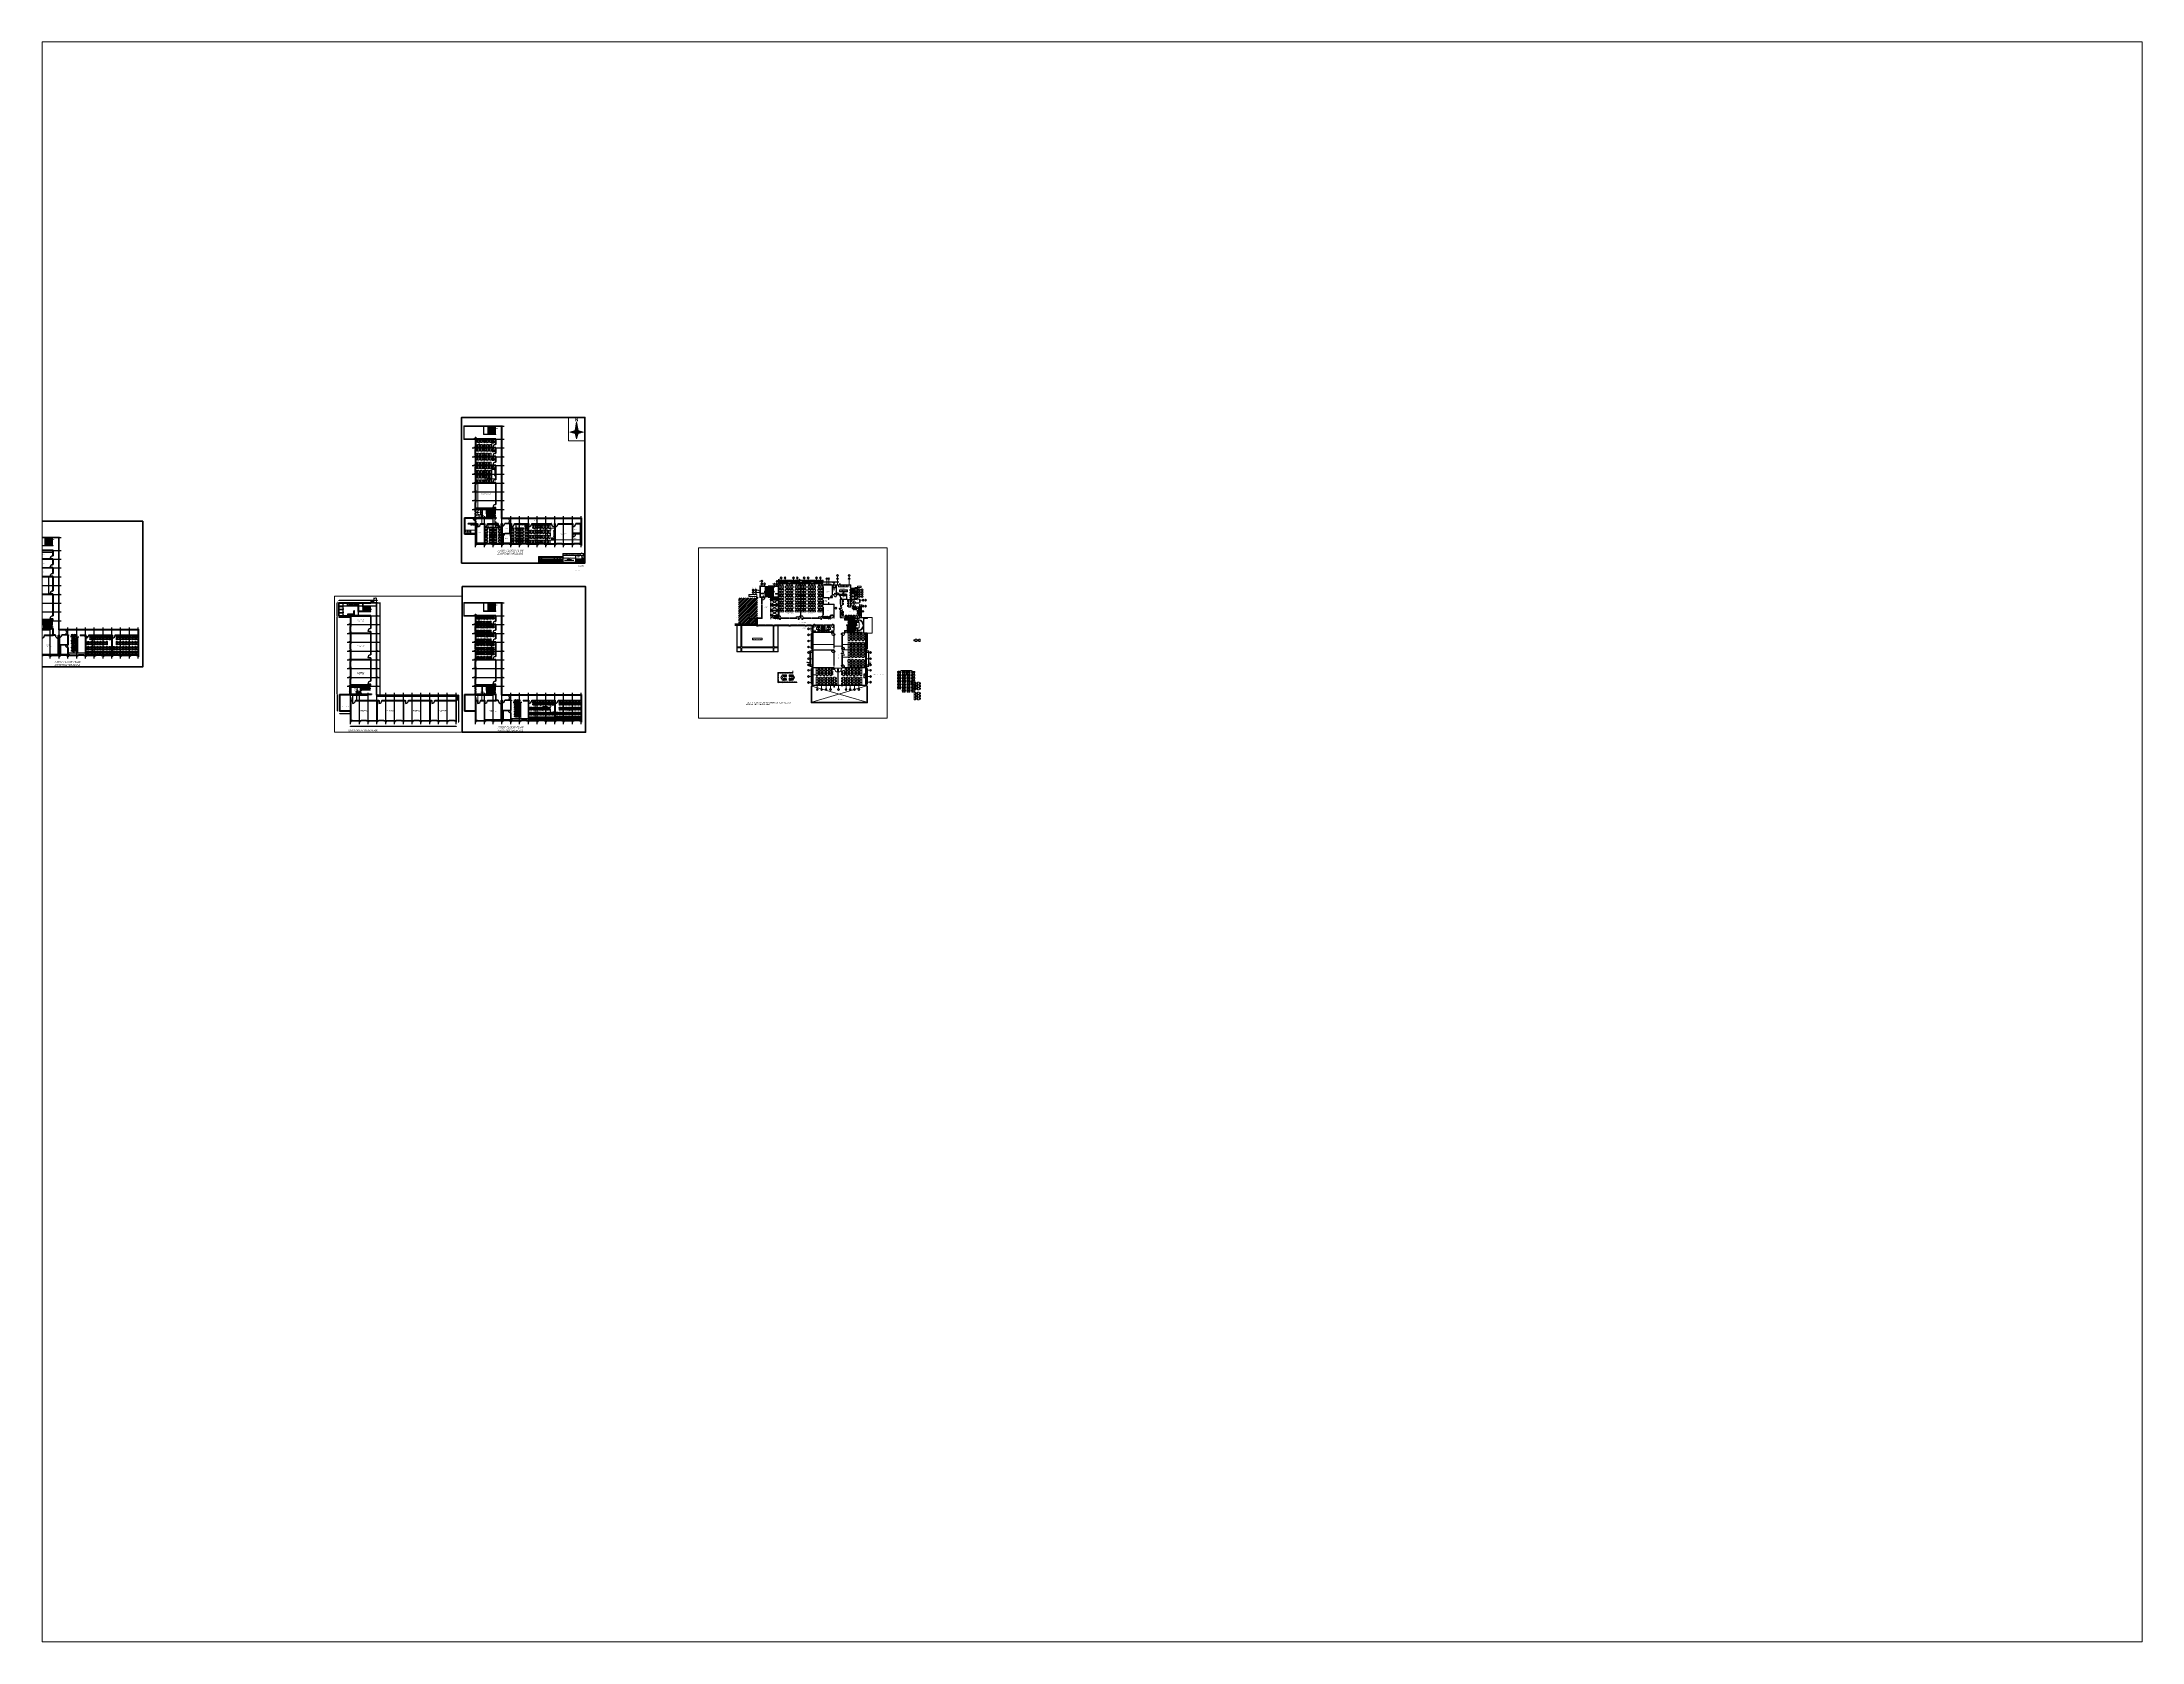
# Paper-space layout 'Layout3' of a CAD drawing. Extents: x 1.05 to 9.45, y 0.8 to 7.2.
# The model-space entities are those that its viewports show. They can reach past a viewport. Long polylines and large blocks are cut down to what shows.
import ezdxf
from ezdxf.enums import TextEntityAlignment as Align

# ---------------------------------------------------------------- set-up
doc = ezdxf.new("R2010")
doc.units = 0
doc.header["$LTSCALE"] = 900
doc.header["$MEASUREMENT"] = 0
doc.header["$PDMODE"] = 34
for name, pattern in [('ACAD_ISO02W100', [15, 12, -3]), ('CENTER', [2, 1.25, -0.25, 0.25, -0.25]), ('DASHDOT', [1, 0.5, -0.25, 0, -0.25]), ('DASHED', [0.75, 0.5, -0.25]), ('DASHED2', [0.375, 0.25, -0.125]), ('HIDDEN', [0.375, 0.25, -0.125])]:
    doc.linetypes.add(name, pattern=pattern)
doc.layers.get('0').update_dxf_attribs({"color": 1, "linetype": 'CONTINUOUS'})
doc.layers.get('DEFPOINTS').update_dxf_attribs({"color": 3, "linetype": 'CONTINUOUS'})
for name, color, linetype in [('2', 7, 'CONTINUOUS'), ('3', 7, 'CONTINUOUS'), ('door', 163, 'CONTINUOUS'), ('GUTTERS', 46, 'CONTINUOUS'), ('TEXT', 2, 'CONTINUOUS'), ('WALL', 1, 'CONTINUOUS')]:
    doc.layers.add(name, color=color, linetype=linetype)
for name, color, linetype, lineweight in [('amueblado', 32, 'CONTINUOUS', 9), ('ARCL-HATCH-230', 253, 'CONTINUOUS', 5), ('ARCL-HATCH-B', 252, 'CONTINUOUS', 5), ('ARCL-HATCH-WALL-200', 253, 'CONTINUOUS', 5), ('ARLC-DIM0', 8, 'CONTINUOUS', 9), ('ARLC-DOOR-W', 140, 'CONTINUOUS', 5), ('ARLC-ELE0', 24, 'CONTINUOUS', 9), ('ARLC-ELE1', 24, 'CONTINUOUS', 13), ('ARLC-FUR (NOMN)', 3, 'CONTINUOUS', 9), ('ARLC-FURN', 46, 'CONTINUOUS', 5), ('ARLC-GAS BURNER', 51, 'CONTINUOUS', 5), ('ARLC-GRILL', 53, 'CONTINUOUS', 9), ('ARLC-HATCH-C', 251, 'CONTINUOUS', 5), ('ARLC-RCC', 2, 'CONTINUOUS', 25), ('ARLC-TEXT  DOOR', 190, 'CONTINUOUS', 5), ('ARLC-TEXT0', 1, 'CONTINUOUS', 9), ('ARLC-WALL', 6, 'CONTINUOUS', 15), ('COL', 6, 'CONTINUOUS', 25), ('door frame', 32, 'CONTINUOUS', 15), ('ELE 1', 1, 'CONTINUOUS', 13), ('glass', 4, 'CONTINUOUS', 5), ('SANITORY', 16, 'CONTINUOUS', 5), ('www.cadblocksfree.com', 7, 'CONTINUOUS', 9)]:
    doc.layers.add(name, color=color, linetype=linetype, lineweight=lineweight)
doc.styles.add('ARAIL', font='arial.ttf')
doc.styles.add('ARIAL', font='arial.ttf')
doc.styles.add('ARIALBOLD', font='')
doc.styles.add('ROMANS', font='arial.ttf')
doc.styles.add('swati', font='GOTHIC.TTF')
doc.styles.get('ARIALBOLD').set_extended_font_data('Arial Black')
doc.dimstyles.new('DIM 100', dxfattribs={"dimscale": 100, "dimtxt": 2, "dimasz": 1.2, "dimexe": 1, "dimexo": 1, "dimgap": 1, "dimtad": 0, "dimdec": 0, "dimzin": 9, "dimdsep": 46, "dimtxsty": 'ARIAL', "dimblk1": 'ARCHTICK', "dimblk2": 'ARCHTICK', "dimsah": 1, "dimcen": 1, "dimdle": 1.5, "dimclrd": 1, "dimclre": 251, "dimclrt": 4, "dimadec": 0, "dimazin": 0, "dimtfac": 1, "dimtdec": 0, "dimtmove": 2, "dimatfit": 3, "dimfxl": 50, "dimfxlon": 1, "dimtolj": 1, "dimtzin": 0, "dimlwd": 5, "dimlwe": 9, "dimarcsym": 0})
doc.dimstyles.new('DIM 50', dxfattribs={"dimscale": 50, "dimtxt": 2.2, "dimasz": 1.2, "dimexe": 0, "dimexo": 0, "dimgap": 1.5, "dimtad": 1, "dimzin": 9, "dimdsep": 46, "dimtxsty": 'ARIAL', "dimblk1": 'ARCHTICK', "dimblk2": 'ARCHTICK', "dimsah": 1, "dimcen": 1, "dimclrd": 1, "dimclre": 8, "dimclrt": 4, "dimazin": 0, "dimtfac": 1, "dimtmove": 0, "dimatfit": 3, "dimldrblk": 'ARCHTICK', "dimfxl": 1, "dimfxlon": 1, "dimtolj": 1, "dimtzin": 0, "dimlwd": 5, "dimlwe": 5, "dimarcsym": 0})
doc.dimstyles.new('dim-100', dxfattribs={"dimscale": 100, "dimtxt": 2, "dimasz": 1.5, "dimexe": 1.5, "dimexo": 1.5, "dimgap": 0.4, "dimtad": 0, "dimdec": 0, "dimdsep": 46, "dimtxsty": 'ARAIL', "dimblk": 'ARCHTICK', "dimcen": 2.5, "dimdle": 0.5, "dimclrd": 1, "dimclre": 252, "dimclrt": 4, "dimadec": 1, "dimazin": 0, "dimtfac": 1, "dimtdec": 0, "dimtix": 1, "dimtmove": 2, "dimatfit": 3, "dimldrblk": 'ARCHTICK', "dimfxl": 1, "dimlwe": 0, "dimarcsym": 0})
doc.dimstyles.new('MSADIM', dxfattribs={"dimscale": 50, "dimtxt": 2.5, "dimasz": 2.5, "dimexe": 1.2, "dimexo": 1, "dimgap": 1, "dimtad": 1, "dimdec": 0, "dimzin": 1, "dimdsep": 46, "dimtxsty": 'ROMANS', "dimcen": 0, "dimclrd": 3, "dimclrt": 6, "dimadec": 0, "dimazin": 0, "dimtfac": 1, "dimtdec": 0, "dimtofl": 0, "dimtmove": 0, "dimatfit": 3, "dimfxl": 1, "dimtvp": 0.1, "dimtolj": 1, "dimtzin": 1, "dimarcsym": 0})
pattern_1 = [(45, (-5103222.95, 295095.79), (-66.2912607, 66.2912607), []), (45, (-5103178.76, 295095.79), (-66.2912607, 66.2912607), [])]
pattern_2 = [(45, (-4957021.23582, 287482.25923), (-0.0883883476483, 0.0883883476483), [])]

# ---------------------------------------------------------------- blocks, each defined once
blk = doc.blocks.new('*D26')
at = {"layer": 'DEFPOINTS', "color": 0, "lineweight": 50, "ltscale": 1.25}
for p in [(536369, 151728), (540169, 151728), (540169, 151466)]:
    blk.add_point(p, dxfattribs=at)
at = {"layer": 'door', "color": 0, "lineweight": -2, "ltscale": 1.25}
for p, q in [((536369, 151516), (536369, 151406)), ((540169, 151516), (540169, 151406))]:
    blk.add_line(p, q, dxfattribs=at)
at = {"layer": 'door', "color": 3, "lineweight": -2, "ltscale": 1.25}
blk.add_line((536494, 151466), (540044, 151466), dxfattribs=at)
at = {"layer": 'door', "color": 3, "lineweight": 50, "ltscale": 1.25}
for points in [[(536494, 151486), (536494, 151445), (536369, 151466)], [(540044, 151486), (540044, 151445), (540169, 151466)]]:
    blk.add_solid(points, dxfattribs=at)
at = {"layer": 'door', "color": 6, "lineweight": 50, "ltscale": 1.25, "insert": (538269, 151579), "char_height": 125, "attachment_point": 5, "style": 'ROMANS'}
blk.add_mtext('\\A1;3800', dxfattribs=at)
blk = doc.blocks.new('*D27')
at = {"layer": 'DEFPOINTS', "color": 0, "lineweight": 50, "ltscale": 1.25}
for p in [(540098, 151728), (540189, 151728), (540189, 150058)]:
    blk.add_point(p, dxfattribs=at)
at = {"layer": 'door', "color": 0, "lineweight": -2, "ltscale": 1.25}
for p, q in [((540139, 151728), (540038, 151728)), ((540139, 150058), (540038, 150058))]:
    blk.add_line(p, q, dxfattribs=at)
at = {"layer": 'door', "color": 3, "lineweight": -2, "ltscale": 1.25}
blk.add_line((540098, 150183), (540098, 151603), dxfattribs=at)
at = {"layer": 'door', "color": 3, "lineweight": 50, "ltscale": 1.25}
for points in [[(540077, 151603), (540119, 151603), (540098, 151728)], [(540077, 150183), (540119, 150183), (540098, 150058)]]:
    blk.add_solid(points, dxfattribs=at)
at = {"layer": 'door', "color": 6, "ltscale": 1.25, "insert": (539984, 150893), "char_height": 125, "attachment_point": 5, "rotation": 90, "style": 'ROMANS'}
blk.add_mtext('\\A1;1670', dxfattribs=at)
blk = doc.blocks.new('*D28')
at = {"layer": 'DEFPOINTS', "color": 0, "lineweight": 50, "ltscale": 1.25}
for p in [(537004, 148623), (537135, 148623), (537004, 146333)]:
    blk.add_point(p, dxfattribs=at)
at = {"layer": 'door', "color": 0, "lineweight": -2, "ltscale": 1.25}
for p, q in [((537085, 148623), (537195, 148623)), ((537085, 146333), (537195, 146333))]:
    blk.add_line(p, q, dxfattribs=at)
at = {"layer": 'door', "color": 3, "lineweight": -2, "ltscale": 1.25}
blk.add_line((537135, 146458), (537135, 148498), dxfattribs=at)
at = {"layer": 'door', "color": 3, "lineweight": 50, "ltscale": 1.25}
for points in [[(537114, 148498), (537156, 148498), (537135, 148623)], [(537114, 146458), (537156, 146458), (537135, 146333)]]:
    blk.add_solid(points, dxfattribs=at)
at = {"layer": 'door', "color": 6, "lineweight": 50, "ltscale": 1.25, "insert": (537021, 147478), "char_height": 125, "attachment_point": 5, "rotation": 90, "style": 'ROMANS'}
blk.add_mtext('\\A1;2290', dxfattribs=at)
blk = doc.blocks.new('*D29')
at = {"layer": 'DEFPOINTS', "color": 0, "lineweight": 50, "ltscale": 1.25}
for p in [(538713, 148283), (538810, 148283), (538810, 146333)]:
    blk.add_point(p, dxfattribs=at)
at = {"layer": 'door', "color": 0, "lineweight": -2, "ltscale": 1.25}
for p, q in [((538760, 148283), (538653, 148283)), ((538760, 146333), (538653, 146333))]:
    blk.add_line(p, q, dxfattribs=at)
at = {"layer": 'door', "color": 3, "lineweight": -2, "ltscale": 1.25}
blk.add_line((538713, 146458), (538713, 148158), dxfattribs=at)
at = {"layer": 'door', "color": 3, "lineweight": 50, "ltscale": 1.25}
for points in [[(538692, 148158), (538734, 148158), (538713, 148283)], [(538692, 146458), (538734, 146458), (538713, 146333)]]:
    blk.add_solid(points, dxfattribs=at)
at = {"layer": 'door', "color": 6, "lineweight": 50, "ltscale": 1.25, "insert": (538599, 147308), "char_height": 125, "attachment_point": 5, "rotation": 90, "style": 'ROMANS'}
blk.add_mtext('\\A1;1950', dxfattribs=at)
blk = doc.blocks.new('*D30')
at = {"layer": 'DEFPOINTS', "color": 0, "lineweight": 50, "ltscale": 1.25}
for p in [(536369, 151958), (543969, 152450), (543969, 151958)]:
    blk.add_point(p, dxfattribs=at)
at = {"layer": 'door', "color": 0, "lineweight": -2, "ltscale": 1.25}
for p, q in [((536369, 152400), (536369, 152510)), ((543969, 152400), (543969, 152510))]:
    blk.add_line(p, q, dxfattribs=at)
at = {"layer": 'door', "color": 3, "lineweight": -2, "ltscale": 1.25}
blk.add_line((536494, 152450), (543844, 152450), dxfattribs=at)
at = {"layer": 'door', "color": 3, "lineweight": 50, "ltscale": 1.25}
for points in [[(536494, 152471), (536494, 152429), (536369, 152450)], [(543844, 152471), (543844, 152429), (543969, 152450)]]:
    blk.add_solid(points, dxfattribs=at)
at = {"layer": 'door', "color": 6, "lineweight": 50, "ltscale": 1.25, "insert": (540169, 152564), "char_height": 125, "attachment_point": 5, "style": 'ROMANS'}
blk.add_mtext('\\A1;7600', dxfattribs=at)
blk = doc.blocks.new('*D31')
at = {"layer": 'DEFPOINTS', "color": 0, "lineweight": 50, "ltscale": 1.25}
for p in [(535619, 151728), (535929, 151728), (536139, 148513)]:
    blk.add_point(p, dxfattribs=at)
at = {"layer": 'door', "color": 0, "lineweight": -2, "ltscale": 1.25}
for p, q in [((535929, 148513), (535679, 148513)), ((535879, 151728), (536179, 151728))]:
    blk.add_line(p, q, dxfattribs=at)
at = {"layer": 'door', "color": 3, "lineweight": -2, "ltscale": 1.25}
blk.add_line((535929, 148638), (535929, 151603), dxfattribs=at)
at = {"layer": 'door', "color": 3, "lineweight": 50, "ltscale": 1.25}
for points in [[(535908, 151603), (535950, 151603), (535929, 151728)], [(535908, 148638), (535950, 148638), (535929, 148513)]]:
    blk.add_solid(points, dxfattribs=at)
at = {"layer": 'door', "color": 6, "lineweight": 5, "ltscale": 1.25, "insert": (535651, 150121), "char_height": 250, "attachment_point": 5, "rotation": 90, "style": 'ROMANS'}
blk.add_mtext('\\A1;3215', dxfattribs=at)
blk = doc.blocks.new('*D32')
at = {"layer": 'DEFPOINTS', "color": 0, "lineweight": 50, "ltscale": 1.25}
for p in [(585728, 148623), (585859, 148623), (585728, 146333)]:
    blk.add_point(p, dxfattribs=at)
at = {"layer": 'door', "color": 0, "linetype": 'ACAD_ISO02W100', "lineweight": 9, "ltscale": 1.25}
blk.add_line((585778, 148623), (585919, 148623), dxfattribs=at)
at = {"layer": 'door', "color": 3, "lineweight": 9, "ltscale": 1.25}
blk.add_line((585859, 146396), (585859, 148561), dxfattribs=at)
at = {"layer": 'door', "color": 0, "lineweight": 9, "ltscale": 1.25}
blk.add_line((585778, 146333), (585919, 146333), dxfattribs=at)
at = {"layer": 'door', "color": 3, "lineweight": 50, "ltscale": 1.25}
for points in [[(585848, 148561), (585869, 148561), (585859, 148623)], [(585848, 146396), (585869, 146396), (585859, 146333)]]:
    blk.add_solid(points, dxfattribs=at)
at = {"layer": 'door', "color": 6, "lineweight": 5, "ltscale": 1.25, "insert": (585783, 147478), "char_height": 100, "attachment_point": 5, "rotation": 90, "style": 'ROMANS'}
blk.add_mtext('\\A1;2290', dxfattribs=at)
blk = doc.blocks.new('*D33')
at = {"layer": 'DEFPOINTS', "color": 0, "lineweight": 50, "ltscale": 1.25}
for p in [(587437, 148283), (587533, 148283), (587533, 146333)]:
    blk.add_point(p, dxfattribs=at)
at = {"layer": 'door', "color": 0, "linetype": 'ACAD_ISO02W100', "lineweight": 9, "ltscale": 1.25}
blk.add_line((587483, 148283), (587377, 148283), dxfattribs=at)
at = {"layer": 'door', "color": 3, "lineweight": 9, "ltscale": 1.25}
blk.add_line((587437, 146396), (587437, 148221), dxfattribs=at)
at = {"layer": 'door', "color": 0, "lineweight": 9, "ltscale": 1.25}
blk.add_line((587483, 146333), (587377, 146333), dxfattribs=at)
at = {"layer": 'door', "color": 3, "lineweight": 50, "ltscale": 1.25}
for points in [[(587426, 148221), (587447, 148221), (587437, 148283)], [(587426, 146396), (587447, 146396), (587437, 146333)]]:
    blk.add_solid(points, dxfattribs=at)
at = {"layer": 'door', "color": 6, "lineweight": 5, "ltscale": 1.25, "insert": (587361, 147308), "char_height": 100, "attachment_point": 5, "rotation": 90, "style": 'ROMANS'}
blk.add_mtext('\\A1;1950', dxfattribs=at)
blk = doc.blocks.new('*D34')
at = {"layer": 'DEFPOINTS', "color": 0, "lineweight": 50, "ltscale": 1.25}
for p in [(585093, 151958), (592693, 152450), (592693, 151958)]:
    blk.add_point(p, dxfattribs=at)
at = {"layer": 'door', "color": 0, "lineweight": 9, "ltscale": 1.25}
blk.add_line((585093, 152008), (585093, 152510), dxfattribs=at)
at = {"layer": 'door', "color": 3, "lineweight": 9, "ltscale": 1.25}
blk.add_line((585155, 152450), (592630, 152450), dxfattribs=at)
at = {"layer": 'door', "color": 0, "linetype": 'ACAD_ISO02W100', "lineweight": 9, "ltscale": 1.25}
blk.add_line((592693, 152008), (592693, 152510), dxfattribs=at)
at = {"layer": 'door', "color": 3, "lineweight": 50, "ltscale": 1.25}
for points in [[(585155, 152461), (585155, 152440), (585093, 152450)], [(592630, 152461), (592630, 152440), (592693, 152450)]]:
    blk.add_solid(points, dxfattribs=at)
at = {"layer": 'door', "color": 6, "lineweight": 5, "ltscale": 1.25, "insert": (588893, 152526), "char_height": 100, "attachment_point": 5, "style": 'ROMANS'}
blk.add_mtext('\\A1;7600', dxfattribs=at)
blk = doc.blocks.new('*D35')
at = {"layer": 'DEFPOINTS', "color": 0, "lineweight": 50, "ltscale": 1.25}
for p in [(588453, 138503), (595143, 138841), (595143, 138503)]:
    blk.add_point(p, dxfattribs=at)
at = {"layer": 'door', "color": 0, "lineweight": 9, "ltscale": 1.25}
blk.add_line((588453, 138553), (588453, 138901), dxfattribs=at)
at = {"layer": 'door', "color": 3, "lineweight": 9, "ltscale": 1.25}
blk.add_line((588515, 138841), (595080, 138841), dxfattribs=at)
at = {"layer": 'door', "color": 0, "linetype": 'ACAD_ISO02W100', "lineweight": 9, "ltscale": 1.25}
blk.add_line((595143, 138553), (595143, 138901), dxfattribs=at)
at = {"layer": 'door', "color": 3, "lineweight": 50, "ltscale": 1.25}
for points in [[(588515, 138851), (588515, 138830), (588453, 138841)], [(595080, 138851), (595080, 138830), (595143, 138841)]]:
    blk.add_solid(points, dxfattribs=at)
at = {"layer": 'door', "color": 6, "lineweight": 5, "ltscale": 1.25, "insert": (591798, 138917), "char_height": 100, "attachment_point": 5, "style": 'ROMANS'}
blk.add_mtext('\\A1;6690', dxfattribs=at)
blk = doc.blocks.new('*D36')
at = {"layer": 'DEFPOINTS', "color": 0, "lineweight": 50, "ltscale": 1.25}
for p in [(595108, 146103), (594793, 138503), (595108, 138503)]:
    blk.add_point(p, dxfattribs=at)
at = {"layer": 'door', "color": 0, "lineweight": 9, "ltscale": 1.25}
blk.add_line((595058, 146103), (594733, 146103), dxfattribs=at)
at = {"layer": 'door', "color": 3, "lineweight": 9, "ltscale": 1.25}
blk.add_line((594793, 146041), (594793, 138566), dxfattribs=at)
at = {"layer": 'door', "color": 0, "linetype": 'ACAD_ISO02W100', "lineweight": 9, "ltscale": 1.25}
blk.add_line((595058, 138503), (594733, 138503), dxfattribs=at)
at = {"layer": 'door', "color": 3, "lineweight": 50, "ltscale": 1.25}
for points in [[(594782, 146041), (594803, 146041), (594793, 146103)], [(594782, 138566), (594803, 138566), (594793, 138503)]]:
    blk.add_solid(points, dxfattribs=at)
at = {"layer": 'door', "color": 6, "lineweight": 5, "ltscale": 1.25, "insert": (594717, 142303), "char_height": 100, "attachment_point": 5, "rotation": 90, "style": 'ROMANS'}
blk.add_mtext('\\A1;7600', dxfattribs=at)
blk = doc.blocks.new('*D37')
at = {"layer": 'DEFPOINTS', "color": 0, "lineweight": 50, "ltscale": 1.25}
for p in [(595373, 142378), (595373, 138503), (595886, 138503)]:
    blk.add_point(p, dxfattribs=at)
at = {"layer": 'door', "color": 0, "lineweight": 9, "ltscale": 1.25}
blk.add_line((595423, 142378), (595946, 142378), dxfattribs=at)
at = {"layer": 'door', "color": 3, "lineweight": 9, "ltscale": 1.25}
blk.add_line((595886, 142316), (595886, 138566), dxfattribs=at)
at = {"layer": 'door', "color": 0, "linetype": 'ACAD_ISO02W100', "lineweight": 9, "ltscale": 1.25}
blk.add_line((595423, 138503), (595946, 138503), dxfattribs=at)
at = {"layer": 'door', "color": 3, "lineweight": 50, "ltscale": 1.25}
for points in [[(595875, 142316), (595896, 142316), (595886, 142378)], [(595875, 138566), (595896, 138566), (595886, 138503)]]:
    blk.add_solid(points, dxfattribs=at)
at = {"layer": 'door', "color": 6, "lineweight": 5, "ltscale": 1.25, "insert": (595810, 140441), "char_height": 100, "attachment_point": 5, "rotation": 90, "style": 'ROMANS'}
blk.add_mtext('\\A1;3875', dxfattribs=at)
blk = doc.blocks.new('*D38')
at = {"layer": 'DEFPOINTS', "color": 0, "lineweight": 50, "ltscale": 1.25}
for p in [(605408, 145828), (605668, 145828), (605668, 145676)]:
    blk.add_point(p, dxfattribs=at)
at = {"layer": 'door', "color": 0, "lineweight": 9, "ltscale": 1.25}
blk.add_line((605408, 145778), (605408, 145616), dxfattribs=at)
at = {"layer": 'door', "color": 3, "lineweight": 9, "ltscale": 1.25}
for p, q in [((605470, 145676), (605605, 145676)), ((605668, 145676), (606003, 145676))]:
    blk.add_line(p, q, dxfattribs=at)
at = {"layer": 'door', "color": 0, "linetype": 'ACAD_ISO02W100', "lineweight": 9, "ltscale": 1.25}
blk.add_line((605668, 145778), (605668, 145616), dxfattribs=at)
at = {"layer": 'door', "color": 3, "lineweight": 50, "ltscale": 1.25}
for points in [[(605470, 145686), (605470, 145665), (605408, 145676)], [(605605, 145686), (605605, 145665), (605668, 145676)]]:
    blk.add_solid(points, dxfattribs=at)
at = {"layer": 'door', "color": 6, "lineweight": 5, "ltscale": 1.25, "insert": (605866, 145752), "char_height": 100, "attachment_point": 5, "style": 'ROMANS'}
blk.add_mtext('\\A1;260', dxfattribs=at)
blk = doc.blocks.new('*D39')
at = {"layer": 'DEFPOINTS', "color": 0, "lineweight": 50, "ltscale": 1.25}
for p in [(595373, 138503), (598607, 138792), (598607, 138503)]:
    blk.add_point(p, dxfattribs=at)
at = {"layer": 'door', "color": 0, "lineweight": 9, "ltscale": 1.25}
blk.add_line((595373, 138553), (595373, 138852), dxfattribs=at)
at = {"layer": 'door', "color": 3, "lineweight": 9, "ltscale": 1.25}
blk.add_line((595435, 138792), (598545, 138792), dxfattribs=at)
at = {"layer": 'door', "color": 0, "linetype": 'ACAD_ISO02W100', "lineweight": 9, "ltscale": 1.25}
blk.add_line((598607, 138553), (598607, 138852), dxfattribs=at)
at = {"layer": 'door', "color": 3, "lineweight": 50, "ltscale": 1.25}
for points in [[(595435, 138802), (595435, 138782), (595373, 138792)], [(598545, 138802), (598545, 138782), (598607, 138792)]]:
    blk.add_solid(points, dxfattribs=at)
at = {"layer": 'door', "color": 6, "lineweight": 5, "ltscale": 1.25, "insert": (596990, 138868), "char_height": 100, "attachment_point": 5, "style": 'ROMANS'}
blk.add_mtext('\\A1;3235', dxfattribs=at)
blk = doc.blocks.new('*D40')
at = {"layer": 'DEFPOINTS', "color": 0, "lineweight": 50, "ltscale": 1.25}
for p in [(598757, 138578), (599370, 138700), (599370, 138578)]:
    blk.add_point(p, dxfattribs=at)
at = {"layer": 'door', "color": 0, "lineweight": 9, "ltscale": 1.25}
blk.add_line((598757, 138628), (598757, 138760), dxfattribs=at)
at = {"layer": 'door', "color": 3, "lineweight": 9, "ltscale": 1.25}
blk.add_line((598820, 138700), (599308, 138700), dxfattribs=at)
at = {"layer": 'door', "color": 0, "linetype": 'ACAD_ISO02W100', "lineweight": 9, "ltscale": 1.25}
blk.add_line((599370, 138628), (599370, 138760), dxfattribs=at)
at = {"layer": 'door', "color": 3, "lineweight": 50, "ltscale": 1.25}
for points in [[(598820, 138711), (598820, 138690), (598757, 138700)], [(599308, 138711), (599308, 138690), (599370, 138700)]]:
    blk.add_solid(points, dxfattribs=at)
at = {"layer": 'door', "color": 6, "lineweight": 5, "ltscale": 1.25, "insert": (599064, 138776), "char_height": 100, "attachment_point": 5, "style": 'ROMANS'}
blk.add_mtext('\\A1;613', dxfattribs=at)
blk = doc.blocks.new('CHA')
at = {"layer": '2', "color": 30, "linetype": 'Continuous'}
for p, q in [((-0.23, 0), (-0.25, 0)), ((0.25, 0), (0.23, 0))]:
    blk.add_line(p, q, dxfattribs=at)
blk.add_circle((0, 0), 0.225, dxfattribs=at)
blk.add_arc((0, 0), 0.25, 180, 0, dxfattribs=at)
blk = doc.blocks.new('*D41')
at = {"layer": 'DEFPOINTS', "color": 0, "lineweight": 50, "ltscale": 1.25}
for p in [(536369, 149358), (536369, 148768), (536522, 149358)]:
    blk.add_point(p, dxfattribs=at)
at = {"layer": 'door', "color": 0, "lineweight": -2, "ltscale": 1.25}
for p, q in [((536472, 149358), (536582, 149358)), ((536472, 148768), (536582, 148768))]:
    blk.add_line(p, q, dxfattribs=at)
at = {"layer": 'door', "color": 3, "lineweight": -2, "ltscale": 1.25}
blk.add_line((536522, 148893), (536522, 149233), dxfattribs=at)
at = {"layer": 'door', "color": 3, "lineweight": 50, "ltscale": 1.25}
for points in [[(536501, 149233), (536543, 149233), (536522, 149358)], [(536501, 148893), (536543, 148893), (536522, 148768)]]:
    blk.add_solid(points, dxfattribs=at)
at = {"layer": 'door', "color": 6, "lineweight": 5, "ltscale": 1.25, "insert": (536408, 149063), "char_height": 125, "attachment_point": 5, "rotation": 90, "style": 'ROMANS'}
blk.add_mtext('\\A1;590', dxfattribs=at)
blk = doc.blocks.new('*D42')
at = {"layer": 'DEFPOINTS', "color": 0, "lineweight": 50, "ltscale": 1.25}
for p in [(536369, 149803), (536369, 149358), (536521, 149803)]:
    blk.add_point(p, dxfattribs=at)
at = {"layer": 'door', "color": 0, "lineweight": -2, "ltscale": 1.25}
for p, q in [((536471, 149803), (536581, 149803)), ((536471, 149358), (536581, 149358))]:
    blk.add_line(p, q, dxfattribs=at)
at = {"layer": 'door', "color": 3, "lineweight": -2, "ltscale": 1.25}
blk.add_line((536521, 149483), (536521, 149678), dxfattribs=at)
at = {"layer": 'door', "color": 3, "lineweight": 50, "ltscale": 1.25}
for points in [[(536500, 149678), (536542, 149678), (536521, 149803)], [(536500, 149483), (536542, 149483), (536521, 149358)]]:
    blk.add_solid(points, dxfattribs=at)
at = {"layer": 'door', "color": 6, "lineweight": 5, "ltscale": 1.25, "insert": (536407, 149581), "char_height": 125, "attachment_point": 5, "rotation": 90, "style": 'ROMANS'}
blk.add_mtext('\\A1;445', dxfattribs=at)
blk = doc.blocks.new('*D43')
at = {"layer": 'DEFPOINTS', "color": 0, "lineweight": 50, "ltscale": 1.25}
for p in [(536369, 150383), (536369, 149803), (536521, 150383)]:
    blk.add_point(p, dxfattribs=at)
at = {"layer": 'door', "color": 0, "lineweight": -2, "ltscale": 1.25}
for p, q in [((536471, 150383), (536581, 150383)), ((536471, 149803), (536581, 149803))]:
    blk.add_line(p, q, dxfattribs=at)
at = {"layer": 'door', "color": 3, "lineweight": -2, "ltscale": 1.25}
blk.add_line((536521, 149928), (536521, 150258), dxfattribs=at)
at = {"layer": 'door', "color": 3, "lineweight": 50, "ltscale": 1.25}
for points in [[(536500, 150258), (536542, 150258), (536521, 150383)], [(536500, 149928), (536542, 149928), (536521, 149803)]]:
    blk.add_solid(points, dxfattribs=at)
at = {"layer": 'door', "color": 6, "lineweight": 5, "ltscale": 1.25, "insert": (536407, 150093), "char_height": 125, "attachment_point": 5, "rotation": 90, "style": 'ROMANS'}
blk.add_mtext('\\A1;580', dxfattribs=at)
blk = doc.blocks.new('*D44')
at = {"layer": 'DEFPOINTS', "color": 0, "lineweight": 50, "ltscale": 1.25}
for p in [(536369, 150843), (536369, 150383), (536521, 150843)]:
    blk.add_point(p, dxfattribs=at)
at = {"layer": 'door', "color": 0, "lineweight": -2, "ltscale": 1.25}
for p, q in [((536471, 150843), (536581, 150843)), ((536471, 150383), (536581, 150383))]:
    blk.add_line(p, q, dxfattribs=at)
at = {"layer": 'door', "color": 3, "lineweight": -2, "ltscale": 1.25}
blk.add_line((536521, 150508), (536521, 150718), dxfattribs=at)
at = {"layer": 'door', "color": 3, "lineweight": 50, "ltscale": 1.25}
for points in [[(536500, 150718), (536542, 150718), (536521, 150843)], [(536500, 150508), (536542, 150508), (536521, 150383)]]:
    blk.add_solid(points, dxfattribs=at)
at = {"layer": 'door', "color": 6, "lineweight": 5, "ltscale": 1.25, "insert": (536407, 150613), "char_height": 125, "attachment_point": 5, "rotation": 90, "style": 'ROMANS'}
blk.add_mtext('\\A1;460', dxfattribs=at)
blk = doc.blocks.new('*D45')
at = {"layer": 'DEFPOINTS', "color": 0, "lineweight": 50, "ltscale": 1.25}
for p in [(536369, 151413), (536369, 150843), (536521, 151413)]:
    blk.add_point(p, dxfattribs=at)
at = {"layer": 'door', "color": 0, "lineweight": -2, "ltscale": 1.25}
for p, q in [((536471, 151413), (536581, 151413)), ((536471, 150843), (536581, 150843))]:
    blk.add_line(p, q, dxfattribs=at)
at = {"layer": 'door', "color": 3, "lineweight": -2, "ltscale": 1.25}
blk.add_line((536521, 150968), (536521, 151288), dxfattribs=at)
at = {"layer": 'door', "color": 3, "lineweight": 50, "ltscale": 1.25}
for points in [[(536500, 151288), (536542, 151288), (536521, 151413)], [(536500, 150968), (536542, 150968), (536521, 150843)]]:
    blk.add_solid(points, dxfattribs=at)
at = {"layer": 'door', "color": 6, "lineweight": 5, "ltscale": 1.25, "insert": (536407, 151128), "char_height": 125, "attachment_point": 5, "rotation": 90, "style": 'ROMANS'}
blk.add_mtext('\\A1;570', dxfattribs=at)
blk = doc.blocks.new('*D46')
at = {"layer": 'DEFPOINTS', "color": 0, "lineweight": 50, "ltscale": 1.25}
for p in [(536369, 151728), (536369, 151413), (536521, 151728)]:
    blk.add_point(p, dxfattribs=at)
at = {"layer": 'door', "color": 0, "lineweight": -2, "ltscale": 1.25}
for p, q in [((536471, 151728), (536581, 151728)), ((536471, 151413), (536581, 151413))]:
    blk.add_line(p, q, dxfattribs=at)
at = {"layer": 'door', "color": 3, "lineweight": -2, "ltscale": 1.25}
for p, q in [((536521, 151853), (536521, 152355)), ((536521, 151288), (536521, 151163))]:
    blk.add_line(p, q, dxfattribs=at)
at = {"layer": 'door', "color": 3, "lineweight": 50, "ltscale": 1.25}
for points in [[(536500, 151853), (536542, 151853), (536521, 151728)], [(536500, 151288), (536542, 151288), (536521, 151413)]]:
    blk.add_solid(points, dxfattribs=at)
at = {"layer": 'door', "color": 6, "lineweight": 5, "ltscale": 1.25, "insert": (536407, 152167), "char_height": 125, "attachment_point": 5, "rotation": 90, "style": 'ROMANS'}
blk.add_mtext('\\A1;315', dxfattribs=at)
blk = doc.blocks.new('*D47')
at = {"layer": 'DEFPOINTS', "color": 0, "lineweight": 50, "ltscale": 1.25}
for p in [(536369, 148768), (538779, 148868), (538779, 148768)]:
    blk.add_point(p, dxfattribs=at)
at = {"layer": 'door', "color": 0, "lineweight": -2, "ltscale": 1.25}
for p, q in [((536369, 148818), (536369, 148928)), ((538779, 148818), (538779, 148928))]:
    blk.add_line(p, q, dxfattribs=at)
at = {"layer": 'door', "color": 3, "lineweight": -2, "ltscale": 1.25}
blk.add_line((536494, 148868), (538654, 148868), dxfattribs=at)
at = {"layer": 'door', "color": 3, "lineweight": 50, "ltscale": 1.25}
for points in [[(536494, 148889), (536494, 148847), (536369, 148868)], [(538654, 148889), (538654, 148847), (538779, 148868)]]:
    blk.add_solid(points, dxfattribs=at)
at = {"layer": 'door', "color": 6, "lineweight": 5, "ltscale": 1.25, "insert": (537574, 148982), "char_height": 125, "attachment_point": 5, "style": 'ROMANS'}
blk.add_mtext('\\A1;2410', dxfattribs=at)
blk = doc.blocks.new('*D48')
at = {"layer": 'DEFPOINTS', "color": 0, "lineweight": 50, "ltscale": 1.25}
for p in [(538899, 148768), (540189, 148865), (540189, 148768)]:
    blk.add_point(p, dxfattribs=at)
at = {"layer": 'door', "color": 0, "lineweight": -2, "ltscale": 1.25}
for p, q in [((538899, 148818), (538899, 148925)), ((540189, 148818), (540189, 148925))]:
    blk.add_line(p, q, dxfattribs=at)
at = {"layer": 'door', "color": 3, "lineweight": -2, "ltscale": 1.25}
blk.add_line((539024, 148865), (540064, 148865), dxfattribs=at)
at = {"layer": 'door', "color": 3, "lineweight": 50, "ltscale": 1.25}
for points in [[(539024, 148886), (539024, 148844), (538899, 148865)], [(540064, 148886), (540064, 148844), (540189, 148865)]]:
    blk.add_solid(points, dxfattribs=at)
at = {"layer": 'door', "color": 6, "lineweight": 5, "ltscale": 1.25, "insert": (539544, 148979), "char_height": 125, "attachment_point": 5, "style": 'ROMANS'}
blk.add_mtext('\\A1;1290', dxfattribs=at)
blk = doc.blocks.new('*D49')
at = {"layer": 'DEFPOINTS', "color": 0, "lineweight": 50, "ltscale": 1.25}
for p in [(538899, 150298), (538899, 149583), (539020, 149583)]:
    blk.add_point(p, dxfattribs=at)
at = {"layer": 'door', "color": 0, "lineweight": -2, "ltscale": 1.25}
for p, q in [((538970, 150298), (539080, 150298)), ((538970, 149583), (539080, 149583))]:
    blk.add_line(p, q, dxfattribs=at)
at = {"layer": 'door', "color": 3, "lineweight": -2, "ltscale": 1.25}
blk.add_line((539020, 150173), (539020, 149708), dxfattribs=at)
at = {"layer": 'door', "color": 3, "lineweight": 50, "ltscale": 1.25}
for points in [[(538999, 150173), (539041, 150173), (539020, 150298)], [(538999, 149708), (539041, 149708), (539020, 149583)]]:
    blk.add_solid(points, dxfattribs=at)
at = {"layer": 'door', "color": 6, "lineweight": 5, "ltscale": 1.25, "insert": (538906, 149941), "char_height": 125, "attachment_point": 5, "rotation": 90, "style": 'ROMANS'}
blk.add_mtext('\\A1;715', dxfattribs=at)
blk = doc.blocks.new('*D50')
at = {"layer": 'DEFPOINTS', "color": 0, "lineweight": 50, "ltscale": 1.25}
for p in [(538899, 149343), (538899, 148768), (539025, 148768)]:
    blk.add_point(p, dxfattribs=at)
at = {"layer": 'door', "color": 0, "lineweight": -2, "ltscale": 1.25}
for p, q in [((538975, 149343), (539085, 149343)), ((538975, 148768), (539085, 148768))]:
    blk.add_line(p, q, dxfattribs=at)
at = {"layer": 'door', "color": 3, "lineweight": -2, "ltscale": 1.25}
blk.add_line((539025, 149218), (539025, 148893), dxfattribs=at)
at = {"layer": 'door', "color": 3, "lineweight": 50, "ltscale": 1.25}
for points in [[(539004, 149218), (539046, 149218), (539025, 149343)], [(539004, 148893), (539046, 148893), (539025, 148768)]]:
    blk.add_solid(points, dxfattribs=at)
at = {"layer": 'door', "color": 6, "lineweight": 5, "ltscale": 1.25, "insert": (538912, 149056), "char_height": 125, "attachment_point": 5, "rotation": 90, "style": 'ROMANS'}
blk.add_mtext('\\A1;575', dxfattribs=at)
blk = doc.blocks.new('*D51')
at = {"layer": 'DEFPOINTS', "color": 0, "lineweight": 50, "ltscale": 1.25}
for p in [(538529, 149583), (539050, 149724), (539050, 149583)]:
    blk.add_point(p, dxfattribs=at)
at = {"layer": 'door', "color": 0, "lineweight": -2, "ltscale": 1.25}
for p, q in [((538529, 149674), (538529, 149784)), ((539050, 149674), (539050, 149784))]:
    blk.add_line(p, q, dxfattribs=at)
at = {"layer": 'door', "color": 3, "lineweight": -2, "ltscale": 1.25}
blk.add_line((538654, 149724), (538925, 149724), dxfattribs=at)
at = {"layer": 'door', "color": 3, "lineweight": 50, "ltscale": 1.25}
for points in [[(538654, 149745), (538654, 149703), (538529, 149724)], [(538925, 149745), (538925, 149703), (539050, 149724)]]:
    blk.add_solid(points, dxfattribs=at)
at = {"layer": 'door', "color": 6, "lineweight": 5, "ltscale": 1.25, "insert": (538790, 149838), "char_height": 125, "attachment_point": 5, "style": 'ROMANS'}
blk.add_mtext('\\A1;521', dxfattribs=at)
blk = doc.blocks.new('*D52')
at = {"layer": 'DEFPOINTS', "color": 0, "lineweight": 50, "ltscale": 1.25}
for p in [(538461, 149343), (538529, 149583), (538529, 149343)]:
    blk.add_point(p, dxfattribs=at)
at = {"layer": 'door', "color": 0, "lineweight": -2, "ltscale": 1.25}
for p, q in [((538479, 149583), (538401, 149583)), ((538479, 149343), (538401, 149343))]:
    blk.add_line(p, q, dxfattribs=at)
at = {"layer": 'door', "color": 3, "lineweight": -2, "ltscale": 1.25}
for p, q in [((538461, 149708), (538461, 149833)), ((538461, 149218), (538461, 148716))]:
    blk.add_line(p, q, dxfattribs=at)
at = {"layer": 'door', "color": 3, "lineweight": 50, "ltscale": 1.25}
for points in [[(538440, 149708), (538482, 149708), (538461, 149583)], [(538440, 149218), (538482, 149218), (538461, 149343)]]:
    blk.add_solid(points, dxfattribs=at)
at = {"layer": 'door', "color": 6, "lineweight": 5, "ltscale": 1.25, "insert": (538347, 148904), "char_height": 125, "attachment_point": 5, "rotation": 90, "style": 'ROMANS'}
blk.add_mtext('\\A1;240', dxfattribs=at)
blk = doc.blocks.new('*D53')
at = {"layer": 'DEFPOINTS', "color": 0, "lineweight": 50, "ltscale": 1.25}
for p in [(540095, 149188), (540189, 150058), (540189, 149188)]:
    blk.add_point(p, dxfattribs=at)
at = {"layer": 'door', "color": 0, "lineweight": -2, "ltscale": 1.25}
for p, q in [((540139, 150058), (540035, 150058)), ((540139, 149188), (540035, 149188))]:
    blk.add_line(p, q, dxfattribs=at)
at = {"layer": 'door', "color": 3, "lineweight": -2, "ltscale": 1.25}
blk.add_line((540095, 149933), (540095, 149313), dxfattribs=at)
at = {"layer": 'door', "color": 3, "lineweight": 50, "ltscale": 1.25}
for points in [[(540074, 149933), (540116, 149933), (540095, 150058)], [(540074, 149313), (540116, 149313), (540095, 149188)]]:
    blk.add_solid(points, dxfattribs=at)
at = {"layer": 'door', "color": 6, "lineweight": 5, "ltscale": 1.25, "insert": (539981, 149623), "char_height": 125, "attachment_point": 5, "rotation": 90, "style": 'ROMANS'}
blk.add_mtext('\\A1;870', dxfattribs=at)
blk = doc.blocks.new('*D54')
at = {"layer": 'DEFPOINTS', "color": 0, "lineweight": 50, "ltscale": 1.25}
for p in [(540093, 148768), (540189, 149188), (540189, 148768)]:
    blk.add_point(p, dxfattribs=at)
at = {"layer": 'door', "color": 0, "lineweight": -2, "ltscale": 1.25}
for p, q in [((540139, 149188), (540033, 149188)), ((540139, 148768), (540033, 148768))]:
    blk.add_line(p, q, dxfattribs=at)
at = {"layer": 'door', "color": 3, "lineweight": -2, "ltscale": 1.25}
blk.add_line((540093, 149063), (540093, 148893), dxfattribs=at)
at = {"layer": 'door', "color": 3, "lineweight": 50, "ltscale": 1.25}
for points in [[(540072, 149063), (540114, 149063), (540093, 149188)], [(540072, 148893), (540114, 148893), (540093, 148768)]]:
    blk.add_solid(points, dxfattribs=at)
at = {"layer": 'door', "color": 6, "lineweight": 50, "ltscale": 1.25, "insert": (539979, 148978), "char_height": 125, "attachment_point": 5, "rotation": 90, "style": 'ROMANS'}
blk.add_mtext('\\A1;420', dxfattribs=at)
blk = doc.blocks.new('*D55')
at = {"layer": 'DEFPOINTS', "color": 0, "lineweight": 50, "ltscale": 1.25}
for p in [(602353, 145538), (602353, 144628), (602471, 144628)]:
    blk.add_point(p, dxfattribs=at)
at = {"layer": 'door', "color": 0, "lineweight": -2, "ltscale": 1.25}
for p, q in [((602421, 145538), (602531, 145538)), ((602421, 144628), (602531, 144628))]:
    blk.add_line(p, q, dxfattribs=at)
at = {"layer": 'door', "color": 3, "lineweight": -2, "ltscale": 1.25}
blk.add_line((602471, 145413), (602471, 144753), dxfattribs=at)
at = {"layer": 'door', "color": 3, "lineweight": 50, "ltscale": 1.25}
for points in [[(602450, 145413), (602492, 145413), (602471, 145538)], [(602450, 144753), (602492, 144753), (602471, 144628)]]:
    blk.add_solid(points, dxfattribs=at)
at = {"layer": 'door', "color": 6, "lineweight": 5, "ltscale": 1.25, "insert": (602357, 145083), "char_height": 125, "attachment_point": 5, "rotation": 90, "style": 'ROMANS'}
blk.add_mtext('\\A1;910', dxfattribs=at)
blk = doc.blocks.new('*D56')
at = {"layer": 'DEFPOINTS', "color": 0, "lineweight": 50, "ltscale": 1.25}
for p in [(602063, 145538), (602353, 145598), (602353, 145538)]:
    blk.add_point(p, dxfattribs=at)
at = {"layer": 'door', "color": 3, "lineweight": -2, "ltscale": 1.25}
for p, q in [((601938, 145598), (601813, 145598)), ((602478, 145598), (602981, 145598))]:
    blk.add_line(p, q, dxfattribs=at)
at = {"layer": 'door', "color": 0, "lineweight": -2, "ltscale": 1.25}
for p, q in [((602063, 145588), (602063, 145658)), ((602353, 145588), (602353, 145658))]:
    blk.add_line(p, q, dxfattribs=at)
at = {"layer": 'door', "color": 3, "lineweight": 50, "ltscale": 1.25}
for points in [[(601938, 145619), (601938, 145577), (602063, 145598)], [(602478, 145619), (602478, 145577), (602353, 145598)]]:
    blk.add_solid(points, dxfattribs=at)
at = {"layer": 'door', "color": 6, "lineweight": 5, "ltscale": 1.25, "insert": (602792, 145712), "char_height": 125, "attachment_point": 5, "style": 'ROMANS'}
blk.add_mtext('\\A1;290', dxfattribs=at)
blk = doc.blocks.new('*D57')
at = {"layer": 'DEFPOINTS', "color": 0, "lineweight": 50, "ltscale": 1.25}
for p in [(602019, 140054), (602063, 145538), (602063, 140054)]:
    blk.add_point(p, dxfattribs=at)
at = {"layer": 'door', "color": 0, "lineweight": 9, "ltscale": 1.25}
blk.add_line((602013, 145538), (601959, 145538), dxfattribs=at)
at = {"layer": 'door', "color": 0, "linetype": 'ACAD_ISO02W100', "lineweight": 9, "ltscale": 1.25}
blk.add_line((602013, 140054), (601959, 140054), dxfattribs=at)
at = {"layer": 'door', "color": 3, "lineweight": 9, "ltscale": 1.25}
blk.add_line((602019, 145476), (602019, 140117), dxfattribs=at)
at = {"layer": 'door', "color": 3, "lineweight": 50, "ltscale": 1.25}
for points in [[(602008, 145476), (602029, 145476), (602019, 145538)], [(602008, 140117), (602029, 140117), (602019, 140054)]]:
    blk.add_solid(points, dxfattribs=at)
at = {"layer": 'door', "color": 6, "lineweight": 5, "ltscale": 1.25, "insert": (601943, 142796), "char_height": 100, "attachment_point": 5, "rotation": 90, "style": 'ROMANS'}
blk.add_mtext('\\A1;5484', dxfattribs=at)
blk = doc.blocks.new('*D58')
at = {"layer": 'DEFPOINTS', "color": 0, "lineweight": 50, "ltscale": 1.25}
for p in [(602353, 145538), (602353, 139271), (602612, 139271)]:
    blk.add_point(p, dxfattribs=at)
at = {"layer": 'door', "color": 0, "lineweight": 9, "ltscale": 1.25}
blk.add_line((602403, 145538), (602672, 145538), dxfattribs=at)
at = {"layer": 'door', "color": 0, "linetype": 'ACAD_ISO02W100', "lineweight": 9, "ltscale": 1.25}
blk.add_line((602403, 139271), (602672, 139271), dxfattribs=at)
at = {"layer": 'door', "color": 3, "lineweight": 9, "ltscale": 1.25}
blk.add_line((602612, 145476), (602612, 139333), dxfattribs=at)
at = {"layer": 'door', "color": 3, "lineweight": 50, "ltscale": 1.25}
for points in [[(602601, 145476), (602622, 145476), (602612, 145538)], [(602601, 139333), (602622, 139333), (602612, 139271)]]:
    blk.add_solid(points, dxfattribs=at)
at = {"layer": 'door', "color": 6, "lineweight": 5, "ltscale": 1.25, "insert": (602536, 142404), "char_height": 100, "attachment_point": 5, "rotation": 90, "style": 'ROMANS'}
blk.add_mtext('\\A1;6267', dxfattribs=at)
blk = doc.blocks.new('*D59')
at = {"layer": 'DEFPOINTS', "color": 0, "lineweight": 50, "ltscale": 1.25}
for p in [(546684, 184403), (547747, 184403), (547755, 148283)]:
    blk.add_point(p, dxfattribs=at)
at = {"layer": 'door', "color": 0, "lineweight": -2, "ltscale": 1.25}
for p, q in [((547697, 184403), (547807, 184403)), ((547747, 148283), (547687, 148283))]:
    blk.add_line(p, q, dxfattribs=at)
at = {"layer": 'door', "color": 3, "lineweight": -2, "ltscale": 1.25}
blk.add_line((547747, 148408), (547747, 184278), dxfattribs=at)
at = {"layer": 'door', "color": 3, "lineweight": 50, "ltscale": 1.25}
for points in [[(547726, 184278), (547768, 184278), (547747, 184403)], [(547726, 148408), (547768, 148408), (547747, 148283)]]:
    blk.add_solid(points, dxfattribs=at)
at = {"layer": 'door', "color": 6, "lineweight": 50, "ltscale": 1.25, "insert": (547633, 166343), "char_height": 125, "attachment_point": 5, "rotation": 90, "style": 'ROMANS'}
blk.add_mtext('\\A1;36120', dxfattribs=at)
blk = doc.blocks.new('sdfsfsdfsdffsd')
at = {"layer": 'GUTTERS', "linetype": 'DASHED2'}
for p, q in [((921.22, 250.16), (921.22, 245.64)), ((921.22, 250.16), (926.47, 250.16)), ((921.45, 249.93), (921.45, 248.41)), ((921.45, 249.93), (922.51, 249.93)), ((921.45, 248.41), (922.51, 248.41)), ((921.45, 248.23), (921.66, 248.23)), ((921.45, 248.23), (921.45, 237.58)), ((921.45, 246.55), (922.05, 246.55)), ((921.45, 246.45), (922.05, 246.45)), ((921.66, 248.41), (921.66, 248.23)), ((922.05, 246.55), (922.05, 244.2)), ((922.51, 249.93), (922.51, 248.23)), ((922.51, 248.23), (922.91, 248.23)), ((922.69, 249.93), (922.69, 248.41)), ((922.69, 249.93), (923.76, 249.93)), ((922.69, 248.41), (923.76, 248.41)), ((922.91, 248.41), (922.91, 248.23)), ((923.76, 249.93), (923.76, 248.23)), ((923.76, 248.23), (924.15, 248.23)), ((923.93, 249.93), (923.93, 248.41)), ((923.93, 249.93), (925, 249.93)), ((923.93, 248.41), (925, 248.41)), ((924.15, 248.41), (924.15, 248.23)), ((925, 249.93), (925, 248.23)), ((925, 248.23), (925.39, 248.23)), ((925.17, 249.93), (925.17, 248.41)), ((925.17, 249.93), (926.24, 249.93)), ((925.17, 248.41), (926.24, 248.41)), ((925.39, 248.41), (925.39, 248.23)), ((926.24, 249.93), (926.24, 237.58)), ((926.47, 250.16), (926.47, 237.58)), ((921.22, 245.41), (921.22, 237.81)), ((921.45, 244.2), (923.23, 244.2)), ((921.45, 244.03), (923.23, 244.03)), ((923.08, 242.51), (921.45, 242.51)), ((923.08, 242.51), (923.08, 237.58)), ((923.08, 242.51), (926.24, 242.51)), ((923.08, 237.78), (923.23, 237.78)), ((923.08, 237.58), (923.23, 237.58)), ((923.23, 244.03), (923.23, 244.2)), ((923.23, 242.51), (923.23, 242.51)), ((923.23, 242.28), (923.23, 237.58)), ((923.23, 242.28), (926.24, 242.28)), ((924.66, 240.78), (923.23, 240.78)), ((923.94, 240.78), (923.23, 240.48)), ((923.23, 240.48), (924.66, 240.48)), ((923.23, 240.18), (924.66, 240.18)), ((923.23, 239.88), (924.66, 239.88)), ((923.23, 239.58), (924.66, 239.58)), ((923.23, 239.28), (924.66, 239.28)), ((923.23, 238.98), (924.66, 238.98)), ((923.23, 238.68), (924.66, 238.68)), ((923.23, 238.38), (924.66, 238.38)), ((923.23, 238.08), (924.66, 238.08)), ((923.23, 237.78), (924.66, 237.78)), ((923.94, 240.78), (924.65, 240.48)), ((923.94, 240.78), (923.94, 237.35)), ((924.66, 240.78), (926.24, 240.78)), ((924.66, 240.78), (924.66, 237.78)), ((924.66, 237.78), (924.81, 237.78)), ((924.81, 240.63), (924.81, 237.78)), ((924.81, 240.63), (926.24, 240.63)), ((926.23, 237.81), (926.24, 237.81)), ((926.23, 237.58), (926.47, 237.58))]:
    blk.add_line(p, q, dxfattribs=at)
for points in [[(925.54, 246.71), (926.24, 246.71), (926.24, 246.01), (925.54, 246.01)], [(925.54, 246.01), (926.24, 246.01), (926.24, 245.31), (925.54, 245.31)], [(925.54, 245.31), (926.24, 245.31), (926.24, 244.61), (925.54, 244.61)], [(925.54, 244.61), (926.24, 244.61), (926.24, 243.91), (925.54, 243.91)], [(925.54, 243.91), (926.24, 243.91), (926.24, 243.21), (925.54, 243.21)], [(925.54, 243.21), (926.24, 243.21), (926.24, 242.51), (925.54, 242.51)]]:
    blk.add_lwpolyline(points, close=True, dxfattribs=at)
blk = doc.blocks.new('*D60')
at = {"layer": 'DEFPOINTS', "color": 0, "lineweight": 50, "ltscale": 1.25}
for p in [(536139, 137487), (577464, 137753), (577464, 136206)]:
    blk.add_point(p, dxfattribs=at)
at = {"layer": 'door', "color": 0, "lineweight": -2, "ltscale": 1.25}
for p, q in [((536139, 136256), (536139, 136146)), ((577464, 136256), (577464, 136146))]:
    blk.add_line(p, q, dxfattribs=at)
at = {"layer": 'door', "color": 3, "lineweight": -2, "ltscale": 1.25}
blk.add_line((536264, 136206), (577339, 136206), dxfattribs=at)
at = {"layer": 'door', "color": 3, "lineweight": 50, "ltscale": 1.25}
for points in [[(536264, 136226), (536264, 136185), (536139, 136206)], [(577339, 136226), (577339, 136185), (577464, 136206)]]:
    blk.add_solid(points, dxfattribs=at)
at = {"layer": 'door', "color": 6, "lineweight": 50, "ltscale": 1.25, "insert": (556814, 136320), "char_height": 125, "attachment_point": 5, "style": 'ROMANS'}
blk.add_mtext('\\A1;41325', dxfattribs=at)
blk = doc.blocks.new('*D61')
at = {"layer": 'DEFPOINTS', "color": 0, "lineweight": 50, "ltscale": 1.25}
for p in [(531081, 184368), (531619, 184368), (531619, 179118)]:
    blk.add_point(p, dxfattribs=at)
at = {"layer": 'door', "color": 0, "lineweight": -2, "ltscale": 1.25}
for p, q in [((531131, 184368), (531021, 184368)), ((531131, 179118), (531021, 179118))]:
    blk.add_line(p, q, dxfattribs=at)
at = {"layer": 'door', "color": 3, "lineweight": -2, "ltscale": 1.25}
blk.add_line((531081, 179243), (531081, 184243), dxfattribs=at)
at = {"layer": 'door', "color": 3, "lineweight": 50, "ltscale": 1.25}
for points in [[(531060, 184243), (531102, 184243), (531081, 184368)], [(531060, 179243), (531102, 179243), (531081, 179118)]]:
    blk.add_solid(points, dxfattribs=at)
at = {"layer": 'door', "color": 6, "lineweight": 50, "ltscale": 1.25, "insert": (530967, 181743), "char_height": 125, "attachment_point": 5, "rotation": 90, "style": 'ROMANS'}
blk.add_mtext('\\A1;5250', dxfattribs=at)
blk = doc.blocks.new('*D62')
at = {"layer": 'DEFPOINTS', "color": 0, "lineweight": 50, "ltscale": 1.25}
for p in [(531619, 182237), (546534, 183074), (546534, 182237)]:
    blk.add_point(p, dxfattribs=at)
at = {"layer": 'door', "color": 0, "lineweight": -2, "ltscale": 1.25}
for p, q in [((531619, 183024), (531619, 183134)), ((546534, 183024), (546534, 183134))]:
    blk.add_line(p, q, dxfattribs=at)
at = {"layer": 'door', "color": 3, "lineweight": -2, "ltscale": 1.25}
blk.add_line((531744, 183074), (546409, 183074), dxfattribs=at)
at = {"layer": 'door', "color": 3, "lineweight": 50, "ltscale": 1.25}
for points in [[(531744, 183095), (531744, 183054), (531619, 183074)], [(546409, 183095), (546409, 183054), (546534, 183074)]]:
    blk.add_solid(points, dxfattribs=at)
at = {"layer": 'door', "color": 6, "lineweight": 50, "ltscale": 1.25, "insert": (539077, 183188), "char_height": 125, "attachment_point": 5, "style": 'ROMANS'}
blk.add_mtext('\\A1;14915', dxfattribs=at)
blk = doc.blocks.new('*D63')
at = {"layer": 'DEFPOINTS', "color": 0, "lineweight": 50, "ltscale": 1.25}
for p in [(531619, 185225), (531619, 184368), (546684, 184403)]:
    blk.add_point(p, dxfattribs=at)
at = {"layer": 'door', "color": 0, "lineweight": -2, "ltscale": 1.25}
for p, q in [((531619, 185175), (531619, 185285)), ((546684, 185175), (546684, 185285))]:
    blk.add_line(p, q, dxfattribs=at)
at = {"layer": 'door', "color": 3, "lineweight": -2, "ltscale": 1.25}
blk.add_line((546559, 185225), (531744, 185225), dxfattribs=at)
at = {"layer": 'door', "color": 3, "lineweight": 50, "ltscale": 1.25}
for points in [[(531744, 185246), (531744, 185204), (531619, 185225)], [(546559, 185246), (546559, 185204), (546684, 185225)]]:
    blk.add_solid(points, dxfattribs=at)
at = {"layer": 'door', "color": 6, "lineweight": 50, "ltscale": 1.25, "insert": (539152, 185339), "char_height": 125, "attachment_point": 5, "style": 'ROMANS'}
blk.add_mtext('\\A1;15065', dxfattribs=at)
blk = doc.blocks.new('*D64')
at = {"layer": 'DEFPOINTS', "color": 0, "lineweight": 50, "ltscale": 1.25}
for p in [(531946, 142112), (531946, 141099), (536139, 142112)]:
    blk.add_point(p, dxfattribs=at)
at = {"layer": 'door', "color": 0, "lineweight": -2, "ltscale": 1.25}
for p, q in [((531946, 141149), (531946, 141039)), ((536139, 141149), (536139, 141039))]:
    blk.add_line(p, q, dxfattribs=at)
at = {"layer": 'door', "color": 3, "lineweight": -2, "ltscale": 1.25}
blk.add_line((536014, 141099), (532071, 141099), dxfattribs=at)
at = {"layer": 'door', "color": 3, "lineweight": 50, "ltscale": 1.25}
for points in [[(532071, 141120), (532071, 141078), (531946, 141099)], [(536014, 141120), (536014, 141078), (536139, 141099)]]:
    blk.add_solid(points, dxfattribs=at)
at = {"layer": 'door', "color": 6, "lineweight": 50, "ltscale": 1.25, "insert": (534043, 141213), "char_height": 125, "attachment_point": 5, "style": 'ROMANS'}
blk.add_mtext('\\A1;4193', dxfattribs=at)
blk = doc.blocks.new('*D65')
at = {"layer": 'DEFPOINTS', "color": 0, "lineweight": 50, "ltscale": 1.25}
for p in [(531091, 148513), (531946, 148513), (531946, 142112)]:
    blk.add_point(p, dxfattribs=at)
at = {"layer": 'door', "color": 0, "lineweight": -2, "ltscale": 1.25}
for p, q in [((531141, 148513), (531031, 148513)), ((531141, 142112), (531031, 142112))]:
    blk.add_line(p, q, dxfattribs=at)
at = {"layer": 'door', "color": 3, "lineweight": -2, "ltscale": 1.25}
blk.add_line((531091, 142237), (531091, 148388), dxfattribs=at)
at = {"layer": 'door', "color": 3, "lineweight": 50, "ltscale": 1.25}
for points in [[(531071, 148388), (531112, 148388), (531091, 148513)], [(531071, 142237), (531112, 142237), (531091, 142112)]]:
    blk.add_solid(points, dxfattribs=at)
at = {"layer": 'door', "color": 6, "lineweight": 50, "ltscale": 1.25, "insert": (530978, 145313), "char_height": 125, "attachment_point": 5, "rotation": 90, "style": 'ROMANS'}
blk.add_mtext('\\A1;6402', dxfattribs=at)
blk = doc.blocks.new('*D66')
at = {"layer": 'DEFPOINTS', "color": 0, "lineweight": 50, "ltscale": 1.25}
for p in [(546384, 148283), (546384, 147794), (577524, 148283)]:
    blk.add_point(p, dxfattribs=at)
at = {"layer": 'door', "color": 0, "lineweight": -2, "ltscale": 1.25}
for p, q in [((546384, 147844), (546384, 147734)), ((577524, 147844), (577524, 147734))]:
    blk.add_line(p, q, dxfattribs=at)
at = {"layer": 'door', "color": 3, "lineweight": -2, "ltscale": 1.25}
blk.add_line((577399, 147794), (546509, 147794), dxfattribs=at)
at = {"layer": 'door', "color": 3, "lineweight": 50, "ltscale": 1.25}
for points in [[(546509, 147815), (546509, 147774), (546384, 147794)], [(577399, 147815), (577399, 147774), (577524, 147794)]]:
    blk.add_solid(points, dxfattribs=at)
at = {"layer": 'door', "color": 6, "lineweight": 50, "ltscale": 1.25, "insert": (561954, 147908), "char_height": 125, "attachment_point": 5, "style": 'ROMANS'}
blk.add_mtext('\\A1;31140', dxfattribs=at)
blk = doc.blocks.new('*D67')
at = {"layer": 'DEFPOINTS', "color": 0, "lineweight": 50, "ltscale": 1.25}
for p in [(531078, 179118), (531946, 179118), (531946, 148513)]:
    blk.add_point(p, dxfattribs=at)
at = {"layer": 'door', "color": 0, "lineweight": -2, "ltscale": 1.25}
for p, q in [((531128, 179118), (531018, 179118)), ((531128, 148513), (531018, 148513))]:
    blk.add_line(p, q, dxfattribs=at)
at = {"layer": 'door', "color": 3, "lineweight": -2, "ltscale": 1.25}
blk.add_line((531078, 148638), (531078, 178993), dxfattribs=at)
at = {"layer": 'door', "color": 3, "lineweight": 50, "ltscale": 1.25}
for points in [[(531058, 178993), (531099, 178993), (531078, 179118)], [(531058, 148638), (531099, 148638), (531078, 148513)]]:
    blk.add_solid(points, dxfattribs=at)
at = {"layer": 'door', "color": 6, "lineweight": 50, "ltscale": 1.25, "insert": (530964, 163816), "char_height": 125, "attachment_point": 5, "rotation": 90, "style": 'ROMANS'}
blk.add_mtext('\\A1;30605', dxfattribs=at)
blk = doc.blocks.new('*D68')
at = {"layer": 'DEFPOINTS', "color": 0, "lineweight": 50, "ltscale": 1.25}
for p in [(577224, 148433), (577464, 137753), (578357, 137753)]:
    blk.add_point(p, dxfattribs=at)
at = {"layer": 'door', "color": 0, "lineweight": -2, "ltscale": 1.25}
for p, q in [((578307, 148433), (578417, 148433)), ((578307, 137753), (578417, 137753))]:
    blk.add_line(p, q, dxfattribs=at)
at = {"layer": 'door', "color": 3, "lineweight": -2, "ltscale": 1.25}
blk.add_line((578357, 148308), (578357, 137878), dxfattribs=at)
at = {"layer": 'door', "color": 3, "lineweight": 50, "ltscale": 1.25}
for points in [[(578336, 148308), (578378, 148308), (578357, 148433)], [(578336, 137878), (578378, 137878), (578357, 137753)]]:
    blk.add_solid(points, dxfattribs=at)
at = {"layer": 'door', "color": 6, "lineweight": 50, "ltscale": 1.25, "insert": (578243, 143093), "char_height": 125, "attachment_point": 5, "rotation": 90, "style": 'ROMANS'}
blk.add_mtext('\\A1;10680', dxfattribs=at)
blk = doc.blocks.new('*D69')
at = {"layer": 'DEFPOINTS', "color": 0, "lineweight": 50, "ltscale": 1.25}
for p in [(531619, 179118), (536139, 179118), (536139, 178645)]:
    blk.add_point(p, dxfattribs=at)
at = {"layer": 'door', "color": 0, "lineweight": -2, "ltscale": 1.25}
for p, q in [((531619, 178695), (531619, 178585)), ((536139, 178695), (536139, 178585))]:
    blk.add_line(p, q, dxfattribs=at)
at = {"layer": 'door', "color": 3, "lineweight": -2, "ltscale": 1.25}
blk.add_line((531744, 178645), (536014, 178645), dxfattribs=at)
at = {"layer": 'door', "color": 3, "lineweight": 50, "ltscale": 1.25}
for points in [[(531744, 178666), (531744, 178624), (531619, 178645)], [(536014, 178666), (536014, 178624), (536139, 178645)]]:
    blk.add_solid(points, dxfattribs=at)
at = {"layer": 'door', "color": 6, "lineweight": 50, "ltscale": 1.25, "insert": (533879, 178759), "char_height": 125, "attachment_point": 5, "style": 'ROMANS'}
blk.add_mtext('\\A1;4520', dxfattribs=at)
blk = doc.blocks.new('jjuj')
at = {"layer": 'ARLC-DOOR-W', "ltscale": 0.1}
for p, q in [((5733136, -29654), (5733136, -29679)), ((5733286, -29654), (5733286, -29719))]:
    blk.add_line(p, q, dxfattribs=at)
blk.add_lwpolyline([(5733286, -29719), (5733186, -29719), (5733186, -29679), (5733136, -29679)], dxfattribs=at)
blk = doc.blocks.new('frame')
at = {"layer": 'ARLC-DOOR-W', "ltscale": 0.1}
for q in [(5733186, -30979), (5733286, -31004)]:
    blk.add_line((5733186, -31004), q, dxfattribs=at)
blk.add_lwpolyline([(5733286, -31004), (5733286, -30955), (5733236, -30955), (5733236, -30979), (5733186, -30979)], dxfattribs=at)
blk = doc.blocks.new('gfhmk')
at = {"layer": 'ARLC-DOOR-W', "ltscale": 0.1}
for p, q in [((5733137, -36608), (5732262, -36608)), ((5733137, -36568), (5732263, -36568)), ((5733137, -36568), (5733137, -36608))]:
    blk.add_line(p, q, dxfattribs=at)
blk.add_arc((5733137, -36608), 875, 177.379726, 273.233032, dxfattribs=at)
blk = doc.blocks.new('hjmh')
at = {"layer": 'ARLC-DOOR-W', "ltscale": 0.1}
for p, q in [((5668.31, -1072.85), (5667.2, -1072.85)), ((5667.2, -1072.85), (5667.2, -1072.89)), ((5667.2, -1072.89), (5668.31, -1072.89)), ((5668.31, -1072.89), (5668.31, -1072.85))]:
    blk.add_line(p, q, dxfattribs=at)
blk.add_arc((5668.3, -1072.9), 1.1, 179.71691, 271.85639, dxfattribs=at)
blk = doc.blocks.new('_ArchTick')
at = {"layer": 'WALL', "color": 0, "linetype": 'ByBlock', "const_width": 0.15}
blk.add_lwpolyline([(-0.5, -0.5), (0.5, 0.5)], dxfattribs=at)
blk = doc.blocks.new('*D90')
at = {"layer": 'ARLC-WALL', "color": 1, "lineweight": 5}
for p, q in [((722586, 177977), (722466, 177977)), ((722586, 177977), (722615, 177977)), ((723186, 177977), (723157, 177977)), ((723186, 177977), (723306, 177977))]:
    blk.add_line(p, q, dxfattribs=at)
at = {"layer": 'ARLC-WALL', "color": 251, "lineweight": 9}
for p, q in [((722586, 178334), (722586, 177877)), ((723186, 178334), (723186, 177877))]:
    blk.add_line(p, q, dxfattribs=at)
at = {"layer": 'DEFPOINTS', "color": 0, "lineweight": 50}
for p in [(722586, 178434), (722586, 177977), (723186, 178434)]:
    blk.add_point(p, dxfattribs=at)
at = {"layer": 'ARLC-WALL', "color": 1, "lineweight": 5, "xscale": 120, "yscale": 120, "zscale": 120}
for p, rotation in [((722586, 177977), 9.729952881533191e-11), ((723186, 177977), 180.0000000000973)]:
    blk.add_blockref('_ArchTick', p, dxfattribs=dict(at, rotation=rotation))
at = {"layer": 'ARLC-WALL', "color": 4, "insert": (722886, 177977), "char_height": 200, "attachment_point": 5, "style": 'ARIAL'}
blk.add_mtext('\\A1;600', dxfattribs=at)
blk = doc.blocks.new('*D91')
at = {"layer": 'ARLC-WALL', "color": 1, "lineweight": 5}
blk.add_line((710966, 193436), (711466, 193436), dxfattribs=at)
at = {"layer": 'ARLC-WALL', "color": 251, "lineweight": 9}
for p, q in [((711116, 192224), (711116, 193536)), ((711316, 192224), (711316, 193536))]:
    blk.add_line(p, q, dxfattribs=at)
at = {"layer": 'DEFPOINTS', "color": 0, "lineweight": 50}
for p in [(711116, 192124), (711316, 193436), (711316, 192124)]:
    blk.add_point(p, dxfattribs=at)
at = {"layer": 'ARLC-WALL', "color": 1, "lineweight": 5, "xscale": 120, "yscale": 120, "zscale": 120, "rotation": 180}
blk.add_blockref('_ArchTick', (711116, 193436), dxfattribs=at)
at = {"layer": 'ARLC-WALL', "color": 1, "lineweight": 5, "xscale": 120, "yscale": 120, "zscale": 120}
blk.add_blockref('_ArchTick', (711316, 193436), dxfattribs=at)
at = {"layer": 'ARLC-WALL', "color": 4, "insert": (711216, 193713), "char_height": 200, "attachment_point": 5, "style": 'ARIAL'}
blk.add_mtext('\\A1;200', dxfattribs=at)
blk = doc.blocks.new('*D92')
at = {"layer": 'ARLC-WALL', "color": 1, "lineweight": 5}
blk.add_line((702941, 193436), (703441, 193436), dxfattribs=at)
at = {"layer": 'ARLC-WALL', "color": 251, "lineweight": 9}
for p, q in [((703091, 192224), (703091, 193536)), ((703291, 192224), (703291, 193536))]:
    blk.add_line(p, q, dxfattribs=at)
at = {"layer": 'DEFPOINTS', "color": 0, "lineweight": 50}
for p in [(703091, 192124), (703291, 193436), (703291, 192124)]:
    blk.add_point(p, dxfattribs=at)
at = {"layer": 'ARLC-WALL', "color": 1, "lineweight": 5, "xscale": 120, "yscale": 120, "zscale": 120, "rotation": 180}
blk.add_blockref('_ArchTick', (703091, 193436), dxfattribs=at)
at = {"layer": 'ARLC-WALL', "color": 1, "lineweight": 5, "xscale": 120, "yscale": 120, "zscale": 120}
blk.add_blockref('_ArchTick', (703291, 193436), dxfattribs=at)
at = {"layer": 'ARLC-WALL', "color": 4, "insert": (703372, 193737), "char_height": 200, "attachment_point": 5, "style": 'ARIAL'}
blk.add_mtext('\\A1;200', dxfattribs=at)
blk = doc.blocks.new('*D89')
at = {"layer": 'ARLC-WALL', "color": 1, "lineweight": 5}
for p, q in [((701718, 178088), (701959, 178088)), ((702738, 178088), (702498, 178088))]:
    blk.add_line(p, q, dxfattribs=at)
at = {"layer": 'ARLC-WALL', "color": 251, "lineweight": 9}
for p, q in [((701868, 178134), (701868, 177988)), ((702588, 178134), (702588, 177988))]:
    blk.add_line(p, q, dxfattribs=at)
at = {"layer": 'DEFPOINTS', "color": 0, "lineweight": 50}
for p in [(701868, 178234), (702588, 178234), (702588, 178088)]:
    blk.add_point(p, dxfattribs=at)
at = {"layer": 'ARLC-WALL', "color": 1, "lineweight": 5, "xscale": 120, "yscale": 120, "zscale": 120, "rotation": 180}
blk.add_blockref('_ArchTick', (701868, 178088), dxfattribs=at)
at = {"layer": 'ARLC-WALL', "color": 1, "lineweight": 5, "xscale": 120, "yscale": 120, "zscale": 120}
blk.add_blockref('_ArchTick', (702588, 178088), dxfattribs=at)
at = {"layer": 'ARLC-WALL', "color": 4, "insert": (702228, 178088), "char_height": 200, "attachment_point": 5, "style": 'ARIAL'}
blk.add_mtext('\\A1;720', dxfattribs=at)
blk = doc.blocks.new('hhh')
at = {"layer": 'ARLC-DOOR-W', "lineweight": -2}
for p, q in [((5670.87, -1049.52), (5670.87, -1049.57)), ((5670.87, -1049.52), (5671.57, -1049.52)), ((5670.87, -1049.52), (5670.87, -1049.57)), ((5670.87, -1049.57), (5671.57, -1049.57)), ((5671.57, -1049.52), (5671.57, -1049.57))]:
    blk.add_line(p, q, dxfattribs=at)
blk.add_arc((5670.87, -1049.52), 0.7, 0, 90, dxfattribs=at)
blk = doc.blocks.new('gfj')
at = {"layer": 'ARLC-DOOR-W', "ltscale": 0.1}
for p, q in [((5668.37, -1069.48), (5667.57, -1069.48)), ((5667.57, -1069.52), (5667.57, -1069.48)), ((5668.37, -1069.52), (5667.57, -1069.52)), ((5668.33, -1070.34), (5668.33, -1070.31)), ((5668.37, -1069.48), (5668.37, -1069.52))]:
    blk.add_line(p, q, dxfattribs=at)
blk.add_arc((5668.37, -1069.52), 0.794, 180, 267.13689, dxfattribs=at)
blk = doc.blocks.new('door1')
at = {"layer": 'ARLC-DOOR-W'}
for p, q in [((5736538, -56990), (5737288, -56990)), ((5736538, -57025), (5736538, -56990)), ((5736538, -57025), (5737288, -57025))]:
    blk.add_line(p, q, dxfattribs=at)
at = {"layer": 'ARLC-DOOR-W', "ltscale": 0.1}
for p, q in [((5736558, -55290), (5736558, -55768)), ((5736558, -55290), (5736593, -55290)), ((5736558, -55768), (5736593, -55768)), ((5736593, -55290), (5736593, -55768)), ((5737288, -56990), (5737288, -57025))]:
    blk.add_line(p, q, dxfattribs=at)
for centre, radius, start, end in [((5736593, -55768), 478, 273.563291, 90), ((5736538, -56990), 750, 0, 83.544079)]:
    blk.add_arc(centre, radius, start, end, dxfattribs=at)
blk = doc.blocks.new('WASHBASIN')
at = {"layer": 'SANITORY', "color": 7, "lineweight": 5, "ltscale": 0.1}
for p, q in [((6119042, -104908), (6119042, -104438)), ((6119082, -104398), (6119422, -104398)), ((6119082, -104857), (6119082, -104490)), ((6119422, -104948), (6119082, -104948)), ((6119105, -104470), (6119346, -104508)), ((6119105, -104877), (6119346, -104839)), ((6119363, -104528), (6119363, -104819)), ((6119442, -104418), (6119442, -104928))]:
    blk.add_line(p, q, dxfattribs=at)
for centre in [(6119322, -104674), (6119393, -104674)]:
    blk.add_circle(centre, 18, dxfattribs=at)
for centre, radius, start, end in [((6119082, -104438), 40, 90, 180), ((6119082, -104908), 40, 180, 270), ((6119102, -104490), 20, 80.939422, 180), ((6119102, -104490), 20, 80.939422, 180), ((6119102, -104857), 20, 180, 279.060578), ((6119343, -104528), 20, 0, 80.939422), ((6119343, -104819), 20, 279.060578, 0), ((6119422, -104418), 20, 0, 90), ((6119422, -104928), 20, 270, 0)]:
    blk.add_arc(centre, radius, start, end, dxfattribs=at)
blk = doc.blocks.new('DRT')
at = {"layer": 'ARLC-DOOR-W'}
for p, q in [((5511265, -125156), (5512015, -125156)), ((5511265, -125191), (5511265, -125156)), ((5511265, -125191), (5512015, -125191))]:
    blk.add_line(p, q, dxfattribs=at)
at = {"layer": 'ARLC-DOOR-W', "ltscale": 0.1}
for p, q in [((5511285, -123456), (5511285, -123933)), ((5511285, -123933), (5511320, -123933)), ((5511320, -123456), (5511320, -123933)), ((5512015, -125156), (5512015, -125191))]:
    blk.add_line(p, q, dxfattribs=at)
at = {"layer": 'ARLC-DOOR-W'}
for centre, radius, start, end in [((5511320, -123933), 478, 273.563291, 90), ((5511265, -125156), 750, 0, 83.544079)]:
    blk.add_arc(centre, radius, start, end, dxfattribs=at)
at = {"layer": 'ARLC-DOOR-W', "xscale": -1}
for name in ['jjuj', 'frame']:
    blk.add_blockref(name, (11244400, -94216), dxfattribs=at)
blk = doc.blocks.new('dfg2154')
at = {"layer": 'ARLC-FURN'}
blk.add_line((5964549, -129277), (5965049, -129277), dxfattribs=at)
blk.add_lwpolyline([(5964549, -129329), (5965049, -129329), (5965049, -128829), (5964549, -128829)], close=True, dxfattribs=at)
blk = doc.blocks.new('SFS')
at = {"layer": 'ARLC-FUR (NOMN)'}
for centre in [(5527116, -108524), (5527171, -109165), (5528091, -108524), (5528093, -109165)]:
    blk.add_circle(centre, 150, dxfattribs=at)
at = {"layer": 'ARLC-FURN', "ltscale": 0.1}
for p, q in [((5528654, -108764), (5526704, -108764)), ((5526704, -108764), (5526704, -109214)), ((5527679, -108764), (5527679, -109364)), ((5528654, -109364), (5528654, -108764))]:
    blk.add_line(p, q, dxfattribs=at)
at = {"layer": 'ARLC-GAS BURNER', "rotation": 180}
for p in [(11491928, -237593), (11492903, -237593)]:
    blk.add_blockref('dfg2154', p, dxfattribs=at)
at = {"layer": 'ARLC-FUR (NOMN)'}
for s, p in [('CC', (5526949, -108591)), ('TS', (5527045, -109231)), ('CC', (5527924, -108591)), ('TS', (5527968, -109231))]:
    blk.add_text(s, height=145.4, dxfattribs=at).set_placement(p)
blk = doc.blocks.new('A$C7838632D')
for name, p in [('gfhmk', (-5732262, 37539)), ('jjuj', (-5732262, 30654)), ('frame', (-5732262, 31004))]:
    blk.add_blockref(name, p)
blk = doc.blocks.new('DOOR 1')
at = {"layer": 'ARLC-DOOR-W', "ltscale": 0.1}
for p, q in [((5951474, -114021), (5951951, -114021)), ((5951474, -114056), (5951474, -114021)), ((5951474, -114056), (5951951, -114056)), ((5951926, -114078), (5951951, -114078)), ((5951926, -114078), (5951926, -114228)), ((5951926, -114228), (5951991, -114228)), ((5951951, -114056), (5951951, -114021)), ((5953276, -114228), (5953211, -114228)), ((5953212, -114078), (5953212, -113328)), ((5953212, -113328), (5953247, -113328)), ((5953247, -114078), (5953212, -114078)), ((5953247, -114078), (5953247, -113328)), ((5953276, -114078), (5953251, -114078))]:
    blk.add_line(p, q, dxfattribs=at)
at = {"layer": 'ARLC-DOOR-W'}
blk.add_line((5953276, -114228), (5953276, -114078), dxfattribs=at)
at = {"layer": 'ARLC-DOOR-W', "ltscale": 0.1}
for points in [[(5951991, -114228), (5951991, -114128), (5951951, -114128), (5951951, -114078)], [(5953211, -114228), (5953211, -114128), (5953251, -114128), (5953251, -114078)]]:
    blk.add_lwpolyline(points, dxfattribs=at)
for centre, radius, start, end in [((5951971, -114040), 498, 5.458024, 177.818598), ((5953212, -114078), 750, 90, 173.490422)]:
    blk.add_arc(centre, radius, start, end, dxfattribs=at)
blk = doc.blocks.new('A$C0CA930DB')
at = {"layer": 'ARLC-DOOR-W', "ltscale": 0.1}
blk.add_lwpolyline([(924, 1000), (1024, 1000)], dxfattribs=at)
at = {"layer": 'ARLC-DOOR-W'}
for name, p in [('gfhmk', (-5732204, 37539)), ('frame', (-5732262, 31004))]:
    blk.add_blockref(name, p, dxfattribs=at)
at = {"layer": 'ARLC-DOOR-W', "xscale": -1, "rotation": 180}
blk.add_blockref('frame', (-5732262, -30004), dxfattribs=at)
blk = doc.blocks.new('A$C124fbc97')
at = {"layer": 'ARLC-FURN', "ltscale": 0.1}
blk.add_line((1000, 500), (1000, 1100), dxfattribs=at)
for points in [[(0, 1100), (0, 500), (1000, 500)], [(0, 1100), (1000, 1100)]]:
    blk.add_lwpolyline(points, dxfattribs=at)
at = {"layer": 'ARLC-GAS BURNER'}
blk.add_blockref('dfg2154', (-5964299, 129329), dxfattribs=at)
blk = doc.blocks.new('rtgf')
at = {"layer": 'ARCL-HATCH-230', "linetype": 'DASHED2', "xscale": -1, "rotation": 180}
for p in [(5658776, -97717), (5659776, -97717), (5661455, -97717), (5662455, -97717), (5663455, -97717), (5665261, -97717), (5666261, -97717), (5658776, -99067), (5658776, -100417), (5658776, -101767), (5658776, -103117), (5658776, -104467), (5658776, -105817), (5659776, -99067), (5659776, -100417), (5659776, -101767), (5659776, -103117), (5659776, -104467), (5659776, -105817), (5661455, -99067), (5661455, -100417), (5661455, -101767), (5661455, -103117), (5661455, -104467), (5661455, -105817), (5662455, -99067), (5662455, -100417), (5662455, -101767), (5662455, -103117), (5662455, -104467), (5662455, -105817), (5663455, -99067), (5663455, -100417), (5663455, -101767), (5663455, -103117), (5663455, -104467), (5663455, -105817), (5665261, -99067), (5665261, -100417), (5665261, -101767), (5665261, -103117), (5665261, -104467), (5665261, -105817), (5666261, -99067), (5666261, -100417), (5666261, -101767), (5666261, -103117), (5666261, -104467), (5666261, -105817), (5658776, -107167), (5659776, -107167), (5661455, -107167), (5662455, -107167), (5663455, -107167), (5665261, -107167), (5666261, -107167)]:
    blk.add_blockref('A$C124fbc97', p, dxfattribs=at)
blk = doc.blocks.new('fgerer')
at = {"layer": 'ARCL-HATCH-230', "linetype": 'DASHED2', "xscale": -1, "rotation": 180}
for p in [(5667504, -97717), (5668504, -97717), (5670183, -97717), (5671183, -97717), (5672183, -97717), (5673989, -97717), (5674989, -97717), (5667504, -99067), (5667504, -100417), (5667504, -101767), (5667504, -103117), (5667504, -104467), (5667504, -105817), (5668504, -99067), (5668504, -100417), (5668504, -101767), (5668504, -103117), (5668504, -104467), (5668504, -105817), (5670183, -99067), (5670183, -100417), (5670183, -101767), (5670183, -103117), (5670183, -104467), (5670183, -105817), (5671183, -99067), (5671183, -100417), (5671183, -101767), (5671183, -103117), (5671183, -104467), (5671183, -105817), (5672183, -99067), (5672183, -100417), (5672183, -101767), (5672183, -103117), (5672183, -104467), (5672183, -105817), (5673989, -99067), (5673989, -100417), (5673989, -101767), (5673989, -103117), (5673989, -104467), (5673989, -105817), (5674989, -99067), (5674989, -100417), (5674989, -101767), (5674989, -103117), (5674989, -104467), (5674989, -105817), (5667504, -107167), (5668504, -107167), (5670183, -107167), (5671183, -107167), (5672183, -107167), (5673989, -107167), (5674989, -107167)]:
    blk.add_blockref('A$C124fbc97', p, dxfattribs=at)
blk = doc.blocks.new('dfnfgng')
at = {"layer": 'amueblado', "lineweight": 0}
for p, q in [((19.7, -41.9), (19.7, -41.9)), ((19.9, -41.9), (19.9, -41.8)), ((19.9, -41.9), (19.9, -41.8)), ((20.1, -41.9), (20.1, -41.9))]:
    blk.add_line(p, q, dxfattribs=at)
for radius, start, end in [(0.273, 94.7188, 135.5245), (0.313, 94.7188, 135.5245), (0.2, 337.3641, 203.6848), (0.22, 95.7404, 201.4743), (0.273, 45.5245, 86.3301), (0.313, 45.5245, 94.7188), (0.22, 339.5746, 85.3085)]:
    blk.add_arc((19.9, -42.1), radius, start, end, dxfattribs=at)
blk = doc.blocks.new('*D93')
at = {"layer": 'ARLC-DIM0', "color": 251, "lineweight": 9}
for p, q in [((724834, 158774), (724834, 158892)), ((727634, 158774), (727634, 158892))]:
    blk.add_line(p, q, dxfattribs=at)
at = {"layer": 'ARLC-DIM0', "color": 1, "lineweight": 5}
blk.add_line((724934, 158792), (727534, 158792), dxfattribs=at)
at = {"layer": 'ARLC-DIM0', "color": 1, "lineweight": 50}
for points in [[(724934, 158808), (724934, 158775), (724834, 158792)], [(727534, 158808), (727534, 158775), (727634, 158792)]]:
    blk.add_solid(points, dxfattribs=at)
at = {"layer": 'DEFPOINTS', "color": 0, "lineweight": 50}
for p in [(724834, 158534), (727634, 158792), (727634, 158534)]:
    blk.add_point(p, dxfattribs=at)
at = {"layer": 'ARLC-DIM0', "color": 4, "lineweight": 9, "insert": (726234, 158903), "char_height": 120, "attachment_point": 5, "style": 'ARIAL'}
blk.add_mtext('\\A1;2800', dxfattribs=at)
blk = doc.blocks.new('*D94')
at = {"layer": 'ARLC-DIM0', "color": 251, "lineweight": 9}
for p, q in [((754757, 153490), (754639, 153490)), ((754757, 152790), (754639, 152790))]:
    blk.add_line(p, q, dxfattribs=at)
at = {"layer": 'ARLC-DIM0', "color": 1, "lineweight": 5}
blk.add_line((754739, 152890), (754739, 153390), dxfattribs=at)
at = {"layer": 'ARLC-DIM0', "color": 1, "lineweight": 50}
for points in [[(754723, 153390), (754756, 153390), (754739, 153490)], [(754723, 152890), (754756, 152890), (754739, 152790)]]:
    blk.add_solid(points, dxfattribs=at)
at = {"layer": 'DEFPOINTS', "color": 0, "lineweight": 50}
for p in [(754739, 153490), (754908, 153490), (754908, 152790)]:
    blk.add_point(p, dxfattribs=at)
at = {"layer": 'ARLC-DIM0', "color": 4, "lineweight": 9, "insert": (754628, 153140), "char_height": 120, "attachment_point": 5, "rotation": 90, "style": 'ARIAL'}
blk.add_mtext('\\A1;700', dxfattribs=at)
blk = doc.blocks.new('*D95')
at = {"layer": 'ARLC-DIM0', "color": 251, "lineweight": 9}
for p, q in [((753088, 157884), (753088, 158002)), ((754288, 157884), (754288, 158002))]:
    blk.add_line(p, q, dxfattribs=at)
at = {"layer": 'ARLC-DIM0', "color": 1, "lineweight": 5}
blk.add_line((754188, 157902), (753188, 157902), dxfattribs=at)
at = {"layer": 'ARLC-DIM0', "color": 1, "lineweight": 50}
for points in [[(753188, 157918), (753188, 157885), (753088, 157902)], [(754188, 157918), (754188, 157885), (754288, 157902)]]:
    blk.add_solid(points, dxfattribs=at)
at = {"layer": 'DEFPOINTS', "color": 0, "lineweight": 50}
for p in [(753088, 157902), (753088, 157590), (754288, 157590)]:
    blk.add_point(p, dxfattribs=at)
at = {"layer": 'ARLC-DIM0', "color": 4, "lineweight": 9, "insert": (753688, 158013), "char_height": 120, "attachment_point": 5, "style": 'ARIAL'}
blk.add_mtext('\\A1;1200', dxfattribs=at)
blk = doc.blocks.new('*D96')
at = {"layer": 'ARLC-DIM0', "color": 251, "lineweight": 9}
for p, q in [((752883, 157590), (752765, 157590)), ((752883, 157090), (752765, 157090))]:
    blk.add_line(p, q, dxfattribs=at)
at = {"layer": 'ARLC-DIM0', "color": 1, "lineweight": 5}
blk.add_line((752865, 157190), (752865, 157490), dxfattribs=at)
at = {"layer": 'ARLC-DIM0', "color": 1, "lineweight": 50}
for points in [[(752849, 157490), (752882, 157490), (752865, 157590)], [(752849, 157190), (752882, 157190), (752865, 157090)]]:
    blk.add_solid(points, dxfattribs=at)
at = {"layer": 'DEFPOINTS', "color": 0, "lineweight": 50}
for p in [(752865, 157590), (753088, 157590), (753088, 157090)]:
    blk.add_point(p, dxfattribs=at)
at = {"layer": 'ARLC-DIM0', "color": 4, "lineweight": 9, "insert": (752754, 157340), "char_height": 120, "attachment_point": 5, "rotation": 90, "style": 'ARIAL'}
blk.add_mtext('\\A1;500', dxfattribs=at)
blk = doc.blocks.new('*D97')
at = {"layer": 'ARLC-DIM0', "color": 251, "lineweight": 9}
for p, q in [((752465, 157884), (752465, 158002)), ((753088, 157884), (753088, 158002))]:
    blk.add_line(p, q, dxfattribs=at)
at = {"layer": 'ARLC-DIM0', "color": 1, "lineweight": 5}
blk.add_line((752988, 157902), (752565, 157902), dxfattribs=at)
at = {"layer": 'ARLC-DIM0', "color": 1, "lineweight": 50}
for points in [[(752565, 157918), (752565, 157885), (752465, 157902)], [(752988, 157918), (752988, 157885), (753088, 157902)]]:
    blk.add_solid(points, dxfattribs=at)
at = {"layer": 'DEFPOINTS', "color": 0, "lineweight": 50}
for p in [(752465, 157902), (752465, 157590), (753088, 157590)]:
    blk.add_point(p, dxfattribs=at)
at = {"layer": 'ARLC-DIM0', "color": 4, "lineweight": 9, "insert": (752777, 158013), "char_height": 120, "attachment_point": 5, "style": 'ARIAL'}
blk.add_mtext('\\A1;623', dxfattribs=at)
blk = doc.blocks.new('*D98')
at = {"layer": 'ARLC-DIM0', "color": 251, "lineweight": 9}
for p, q in [((752883, 157090), (752765, 157090)), ((752883, 156390), (752765, 156390))]:
    blk.add_line(p, q, dxfattribs=at)
at = {"layer": 'ARLC-DIM0', "color": 1, "lineweight": 5}
blk.add_line((752865, 156490), (752865, 156990), dxfattribs=at)
at = {"layer": 'ARLC-DIM0', "color": 1, "lineweight": 50}
for points in [[(752849, 156990), (752882, 156990), (752865, 157090)], [(752849, 156490), (752882, 156490), (752865, 156390)]]:
    blk.add_solid(points, dxfattribs=at)
at = {"layer": 'DEFPOINTS', "color": 0, "lineweight": 50}
for p in [(752865, 157090), (753088, 157090), (753088, 156390)]:
    blk.add_point(p, dxfattribs=at)
at = {"layer": 'ARLC-DIM0', "color": 4, "lineweight": 9, "insert": (752754, 156740), "char_height": 120, "attachment_point": 5, "rotation": 90, "style": 'ARIAL'}
blk.add_mtext('\\A1;700', dxfattribs=at)
blk = doc.blocks.new('*D99')
at = {"layer": 'ARLC-DIM0', "color": 251, "lineweight": 9}
for p, q in [((754288, 157884), (754288, 158002)), ((754908, 157884), (754908, 158002))]:
    blk.add_line(p, q, dxfattribs=at)
at = {"layer": 'ARLC-DIM0', "color": 1, "lineweight": 5}
blk.add_line((754388, 157902), (754808, 157902), dxfattribs=at)
at = {"layer": 'ARLC-DIM0', "color": 1, "lineweight": 50}
for points in [[(754388, 157918), (754388, 157885), (754288, 157902)], [(754808, 157918), (754808, 157885), (754908, 157902)]]:
    blk.add_solid(points, dxfattribs=at)
at = {"layer": 'DEFPOINTS', "color": 0, "lineweight": 50}
for p in [(754288, 157590), (754908, 157902), (754908, 157590)]:
    blk.add_point(p, dxfattribs=at)
at = {"layer": 'ARLC-DIM0', "color": 4, "lineweight": 9, "insert": (754598, 158013), "char_height": 120, "attachment_point": 5, "style": 'ARIAL'}
blk.add_mtext('\\A1;620', dxfattribs=at)
blk = doc.blocks.new('*D100')
at = {"layer": 'ARLC-DIM0', "color": 251, "lineweight": 9}
for p, q in [((751265, 157884), (751265, 158002)), ((752465, 157884), (752465, 158002))]:
    blk.add_line(p, q, dxfattribs=at)
at = {"layer": 'ARLC-DIM0', "color": 1, "lineweight": 5}
blk.add_line((752365, 157902), (751365, 157902), dxfattribs=at)
at = {"layer": 'ARLC-DIM0', "color": 1, "lineweight": 50}
for points in [[(751365, 157918), (751365, 157885), (751265, 157902)], [(752365, 157918), (752365, 157885), (752465, 157902)]]:
    blk.add_solid(points, dxfattribs=at)
at = {"layer": 'DEFPOINTS', "color": 0, "lineweight": 50}
for p in [(751265, 157902), (751265, 157590), (752465, 157590)]:
    blk.add_point(p, dxfattribs=at)
at = {"layer": 'ARLC-DIM0', "color": 4, "lineweight": 9, "insert": (751865, 158013), "char_height": 120, "attachment_point": 5, "style": 'ARIAL'}
blk.add_mtext('\\A1;1200', dxfattribs=at)
blk = doc.blocks.new('*D101')
at = {"layer": 'ARLC-DIM0', "color": 251, "lineweight": 9}
for p, q in [((750645, 157884), (750645, 158002)), ((751265, 157884), (751265, 158002))]:
    blk.add_line(p, q, dxfattribs=at)
at = {"layer": 'ARLC-DIM0', "color": 1, "lineweight": 5}
blk.add_line((751165, 157902), (750745, 157902), dxfattribs=at)
at = {"layer": 'ARLC-DIM0', "color": 1, "lineweight": 50}
for points in [[(750745, 157918), (750745, 157885), (750645, 157902)], [(751165, 157918), (751165, 157885), (751265, 157902)]]:
    blk.add_solid(points, dxfattribs=at)
at = {"layer": 'DEFPOINTS', "color": 0, "lineweight": 50}
for p in [(750645, 157902), (750645, 157590), (751265, 157590)]:
    blk.add_point(p, dxfattribs=at)
at = {"layer": 'ARLC-DIM0', "color": 4, "lineweight": 9, "insert": (750955, 158013), "char_height": 120, "attachment_point": 5, "style": 'ARIAL'}
blk.add_mtext('\\A1;620', dxfattribs=at)
blk = doc.blocks.new('*D102')
at = {"layer": 'ARLC-DIM0', "color": 251, "lineweight": 9}
for p, q in [((730216, 161058), (730216, 160955)), ((730816, 161058), (730816, 160955))]:
    blk.add_line(p, q, dxfattribs=at)
at = {"layer": 'ARLC-DIM0', "color": 1, "lineweight": 5}
blk.add_line((730316, 161055), (730716, 161055), dxfattribs=at)
at = {"layer": 'ARLC-DIM0', "color": 1, "lineweight": 50}
for points in [[(730316, 161072), (730316, 161039), (730216, 161055)], [(730716, 161072), (730716, 161039), (730816, 161055)]]:
    blk.add_solid(points, dxfattribs=at)
at = {"layer": 'DEFPOINTS', "color": 0, "lineweight": 50}
for p in [(730216, 161158), (730816, 161158), (730816, 161055)]:
    blk.add_point(p, dxfattribs=at)
at = {"layer": 'ARLC-DIM0', "color": 4, "lineweight": 9, "insert": (730516, 161167), "char_height": 120, "attachment_point": 5, "style": 'ARIAL'}
blk.add_mtext('\\A1;600', dxfattribs=at)
blk = doc.blocks.new('*D103')
at = {"layer": 'ARLC-DIM0', "color": 251, "lineweight": 9}
for p, q in [((730816, 162057), (730816, 161939)), ((731566, 162057), (731566, 161939))]:
    blk.add_line(p, q, dxfattribs=at)
at = {"layer": 'ARLC-DIM0', "color": 1, "lineweight": 5}
blk.add_line((730916, 162039), (731466, 162039), dxfattribs=at)
at = {"layer": 'ARLC-DIM0', "color": 1, "lineweight": 50}
for points in [[(730916, 162055), (730916, 162022), (730816, 162039)], [(731466, 162055), (731466, 162022), (731566, 162039)]]:
    blk.add_solid(points, dxfattribs=at)
at = {"layer": 'DEFPOINTS', "color": 0, "lineweight": 50}
for p in [(730816, 162158), (731566, 162158), (731566, 162039)]:
    blk.add_point(p, dxfattribs=at)
at = {"layer": 'ARLC-DIM0', "color": 4, "lineweight": 9, "insert": (731191, 162150), "char_height": 120, "attachment_point": 5, "style": 'ARIAL'}
blk.add_mtext('\\A1;750', dxfattribs=at)
blk = doc.blocks.new('*D104')
at = {"layer": 'ARLC-DIM0', "color": 251, "lineweight": 9}
for p, q in [((730092, 162158), (729974, 162158)), ((730092, 161158), (729974, 161158))]:
    blk.add_line(p, q, dxfattribs=at)
at = {"layer": 'ARLC-DIM0', "color": 1, "lineweight": 5}
blk.add_line((730074, 162058), (730074, 161258), dxfattribs=at)
at = {"layer": 'ARLC-DIM0', "color": 1, "lineweight": 50}
for points in [[(730057, 162058), (730091, 162058), (730074, 162158)], [(730057, 161258), (730091, 161258), (730074, 161158)]]:
    blk.add_solid(points, dxfattribs=at)
at = {"layer": 'DEFPOINTS', "color": 0, "lineweight": 50}
for p in [(730074, 161158), (730216, 162158), (730216, 161158)]:
    blk.add_point(p, dxfattribs=at)
at = {"layer": 'ARLC-DIM0', "color": 4, "lineweight": 9, "insert": (729963, 161658), "char_height": 120, "attachment_point": 5, "rotation": 90, "style": 'ARIAL'}
blk.add_mtext('\\A1;1000', dxfattribs=at)
blk = doc.blocks.new('*D105')
at = {"layer": 'ARLC-DIM0', "color": 251, "lineweight": 9}
for p, q in [((727936, 163170), (727936, 163070)), ((730216, 163170), (730216, 163070))]:
    blk.add_line(p, q, dxfattribs=at)
at = {"layer": 'ARLC-DIM0', "color": 1, "lineweight": 5}
blk.add_line((728036, 163170), (730116, 163170), dxfattribs=at)
at = {"layer": 'ARLC-DIM0', "color": 1, "lineweight": 50}
for points in [[(728036, 163187), (728036, 163153), (727936, 163170)], [(730116, 163187), (730116, 163153), (730216, 163170)]]:
    blk.add_solid(points, dxfattribs=at)
at = {"layer": 'DEFPOINTS', "color": 0, "lineweight": 50}
for p in [(727936, 163203), (730216, 163203), (730216, 163170)]:
    blk.add_point(p, dxfattribs=at)
at = {"layer": 'ARLC-DIM0', "color": 4, "lineweight": 9, "insert": (729076, 163281), "char_height": 120, "attachment_point": 5, "style": 'ARIAL'}
blk.add_mtext('\\A1;2281', dxfattribs=at)
blk = doc.blocks.new('*D106')
at = {"layer": 'ARLC-DIM0', "color": 251, "lineweight": 9}
for p, q in [((716506, 168042), (716506, 167924)), ((724536, 168042), (724536, 167924))]:
    blk.add_line(p, q, dxfattribs=at)
at = {"layer": 'ARLC-DIM0', "color": 1, "lineweight": 5}
blk.add_line((716606, 168024), (724436, 168024), dxfattribs=at)
at = {"layer": 'ARLC-DIM0', "color": 1, "lineweight": 50}
for points in [[(716606, 168040), (716606, 168007), (716506, 168024)], [(724436, 168040), (724436, 168007), (724536, 168024)]]:
    blk.add_solid(points, dxfattribs=at)
at = {"layer": 'DEFPOINTS', "color": 0, "lineweight": 50}
for p in [(716506, 168397), (724536, 168397), (724536, 168024)]:
    blk.add_point(p, dxfattribs=at)
at = {"layer": 'ARLC-DIM0', "color": 4, "lineweight": 9, "insert": (720521, 168135), "char_height": 120, "attachment_point": 5, "style": 'ARIAL'}
blk.add_mtext('\\A1;8030', dxfattribs=at)
blk = doc.blocks.new('*D107')
at = {"layer": 'ARLC-DIM0', "color": 251, "lineweight": 9}
for p, q in [((727936, 168020), (727936, 167920)), ((736966, 168020), (736966, 167920))]:
    blk.add_line(p, q, dxfattribs=at)
at = {"layer": 'ARLC-DIM0', "color": 1, "lineweight": 5}
blk.add_line((728036, 168020), (736866, 168020), dxfattribs=at)
at = {"layer": 'ARLC-DIM0', "color": 1, "lineweight": 50}
for points in [[(728036, 168037), (728036, 168004), (727936, 168020)], [(736866, 168037), (736866, 168004), (736966, 168020)]]:
    blk.add_solid(points, dxfattribs=at)
at = {"layer": 'DEFPOINTS', "color": 0, "lineweight": 50}
for p in [(727936, 168023), (736966, 168023), (736966, 168020)]:
    blk.add_point(p, dxfattribs=at)
at = {"layer": 'ARLC-DIM0', "color": 4, "lineweight": 9, "insert": (732451, 168132), "char_height": 120, "attachment_point": 5, "style": 'ARIAL'}
blk.add_mtext('\\A1;9030', dxfattribs=at)
blk = doc.blocks.new('*D108')
at = {"layer": 'ARLC-DIM0', "color": 251, "lineweight": 9}
for p, q in [((716506, 156259), (716506, 156359)), ((717712, 156259), (717712, 156359))]:
    blk.add_line(p, q, dxfattribs=at)
at = {"layer": 'ARLC-DIM0', "color": 1, "lineweight": 5}
blk.add_line((716606, 156259), (717612, 156259), dxfattribs=at)
at = {"layer": 'ARLC-DIM0', "color": 1, "lineweight": 50}
for points in [[(716606, 156276), (716606, 156242), (716506, 156259)], [(717612, 156276), (717612, 156242), (717712, 156259)]]:
    blk.add_solid(points, dxfattribs=at)
at = {"layer": 'DEFPOINTS', "color": 0, "lineweight": 50}
for p in [(716506, 156166), (717712, 156259), (717712, 156166)]:
    blk.add_point(p, dxfattribs=at)
at = {"layer": 'ARLC-DIM0', "color": 4, "lineweight": 9, "insert": (717109, 156370), "char_height": 120, "attachment_point": 5, "style": 'ARIAL'}
blk.add_mtext('\\A1;1207', dxfattribs=at)
blk = doc.blocks.new('*D109')
at = {"layer": 'ARLC-DIM0', "color": 251, "lineweight": 9}
for p, q in [((717994, 155943), (718112, 155943)), ((717994, 155276), (718112, 155276))]:
    blk.add_line(p, q, dxfattribs=at)
at = {"layer": 'ARLC-DIM0', "color": 1, "lineweight": 5}
blk.add_line((718012, 155376), (718012, 155843), dxfattribs=at)
at = {"layer": 'ARLC-DIM0', "color": 1, "lineweight": 50}
for points in [[(717996, 155843), (718029, 155843), (718012, 155943)], [(717996, 155376), (718029, 155376), (718012, 155276)]]:
    blk.add_solid(points, dxfattribs=at)
at = {"layer": 'DEFPOINTS', "color": 0, "lineweight": 50}
for p in [(717712, 155943), (718012, 155943), (717712, 155276)]:
    blk.add_point(p, dxfattribs=at)
at = {"layer": 'ARLC-DIM0', "color": 4, "lineweight": 9, "insert": (717901, 155609), "char_height": 120, "attachment_point": 5, "rotation": 90, "style": 'ARIAL'}
blk.add_mtext('\\A1;667', dxfattribs=at)
blk = doc.blocks.new('*D110')
at = {"layer": 'DEFPOINTS', "color": 0, "lineweight": 50, "ltscale": 1.25}
for p in [(620208, 146103), (620208, 145628), (620315, 146103)]:
    blk.add_point(p, dxfattribs=at)
at = {"layer": 'door', "color": 0, "linetype": 'ACAD_ISO02W100', "lineweight": 9, "ltscale": 1.25}
blk.add_line((620258, 146103), (620375, 146103), dxfattribs=at)
at = {"layer": 'door', "color": 0, "lineweight": 9, "ltscale": 1.25}
blk.add_line((620258, 145628), (620375, 145628), dxfattribs=at)
at = {"layer": 'door', "color": 3, "lineweight": 9, "ltscale": 1.25}
blk.add_line((620315, 145691), (620315, 146041), dxfattribs=at)
at = {"layer": 'door', "color": 3, "lineweight": 50, "ltscale": 1.25}
for points in [[(620305, 146041), (620325, 146041), (620315, 146103)], [(620305, 145691), (620325, 145691), (620315, 145628)]]:
    blk.add_solid(points, dxfattribs=at)
at = {"layer": 'door', "color": 6, "lineweight": 5, "ltscale": 1.25, "insert": (620239, 145866), "char_height": 100, "attachment_point": 5, "rotation": 90, "style": 'ROMANS'}
blk.add_mtext('\\A1;475', dxfattribs=at)
blk = doc.blocks.new('*D111')
at = {"layer": 'DEFPOINTS', "color": 0, "lineweight": 50, "ltscale": 1.25}
for p in [(611178, 143678), (611678, 143926), (611678, 143678)]:
    blk.add_point(p, dxfattribs=at)
at = {"layer": 'door', "color": 0, "lineweight": 9, "ltscale": 1.25}
blk.add_line((611178, 143728), (611178, 143986), dxfattribs=at)
at = {"layer": 'door', "color": 3, "lineweight": 9, "ltscale": 1.25}
blk.add_line((611240, 143926), (611615, 143926), dxfattribs=at)
at = {"layer": 'door', "color": 0, "linetype": 'ACAD_ISO02W100', "lineweight": 9, "ltscale": 1.25}
blk.add_line((611678, 143728), (611678, 143986), dxfattribs=at)
at = {"layer": 'door', "color": 3, "lineweight": 50, "ltscale": 1.25}
for points in [[(611240, 143936), (611240, 143916), (611178, 143926)], [(611615, 143936), (611615, 143916), (611678, 143926)]]:
    blk.add_solid(points, dxfattribs=at)
at = {"layer": 'door', "color": 6, "lineweight": 5, "ltscale": 1.25, "insert": (611428, 144002), "char_height": 100, "attachment_point": 5, "style": 'ROMANS'}
blk.add_mtext('\\A1;500', dxfattribs=at)
blk = doc.blocks.new('*D112')
at = {"layer": 'DEFPOINTS', "color": 0, "lineweight": 50, "ltscale": 1.25}
for p in [(611678, 143678), (612378, 143926), (612378, 143678)]:
    blk.add_point(p, dxfattribs=at)
at = {"layer": 'door', "color": 0, "lineweight": 9, "ltscale": 1.25}
blk.add_line((611678, 143728), (611678, 143986), dxfattribs=at)
at = {"layer": 'door', "color": 3, "lineweight": 9, "ltscale": 1.25}
blk.add_line((611740, 143926), (612315, 143926), dxfattribs=at)
at = {"layer": 'door', "color": 0, "linetype": 'ACAD_ISO02W100', "lineweight": 9, "ltscale": 1.25}
blk.add_line((612378, 143728), (612378, 143986), dxfattribs=at)
at = {"layer": 'door', "color": 3, "lineweight": 50, "ltscale": 1.25}
for points in [[(611740, 143936), (611740, 143916), (611678, 143926)], [(612315, 143936), (612315, 143916), (612378, 143926)]]:
    blk.add_solid(points, dxfattribs=at)
at = {"layer": 'door', "color": 6, "lineweight": 5, "ltscale": 1.25, "insert": (612028, 144002), "char_height": 100, "attachment_point": 5, "style": 'ROMANS'}
blk.add_mtext('\\A1;700', dxfattribs=at)
blk = doc.blocks.new('*D113')
at = {"layer": 'DEFPOINTS', "color": 0, "lineweight": 50, "ltscale": 1.25}
for p in [(612378, 143678), (612878, 143926), (612878, 143678)]:
    blk.add_point(p, dxfattribs=at)
at = {"layer": 'door', "color": 0, "lineweight": 9, "ltscale": 1.25}
blk.add_line((612378, 143728), (612378, 143986), dxfattribs=at)
at = {"layer": 'door', "color": 3, "lineweight": 9, "ltscale": 1.25}
blk.add_line((612440, 143926), (612815, 143926), dxfattribs=at)
at = {"layer": 'door', "color": 0, "linetype": 'ACAD_ISO02W100', "lineweight": 9, "ltscale": 1.25}
blk.add_line((612878, 143728), (612878, 143986), dxfattribs=at)
at = {"layer": 'door', "color": 3, "lineweight": 50, "ltscale": 1.25}
for points in [[(612440, 143936), (612440, 143916), (612378, 143926)], [(612815, 143936), (612815, 143916), (612878, 143926)]]:
    blk.add_solid(points, dxfattribs=at)
at = {"layer": 'door', "color": 6, "lineweight": 5, "ltscale": 1.25, "insert": (612628, 144002), "char_height": 100, "attachment_point": 5, "style": 'ROMANS'}
blk.add_mtext('\\A1;500', dxfattribs=at)
blk = doc.blocks.new('*D114')
at = {"layer": 'DEFPOINTS', "color": 0, "lineweight": 50, "ltscale": 1.25}
for p in [(612878, 143678), (612878, 142478), (613011, 142478)]:
    blk.add_point(p, dxfattribs=at)
at = {"layer": 'door', "color": 0, "lineweight": 9, "ltscale": 1.25}
blk.add_line((612928, 143678), (613071, 143678), dxfattribs=at)
at = {"layer": 'door', "color": 0, "linetype": 'ACAD_ISO02W100', "lineweight": 9, "ltscale": 1.25}
blk.add_line((612928, 142478), (613071, 142478), dxfattribs=at)
at = {"layer": 'door', "color": 3, "lineweight": 9, "ltscale": 1.25}
blk.add_line((613011, 143616), (613011, 142541), dxfattribs=at)
at = {"layer": 'door', "color": 3, "lineweight": 50, "ltscale": 1.25}
for points in [[(613001, 143616), (613021, 143616), (613011, 143678)], [(613001, 142541), (613021, 142541), (613011, 142478)]]:
    blk.add_solid(points, dxfattribs=at)
at = {"layer": 'door', "color": 6, "lineweight": 5, "ltscale": 1.25, "insert": (612935, 143078), "char_height": 100, "attachment_point": 5, "rotation": 90, "style": 'ROMANS'}
blk.add_mtext('\\A1;1200', dxfattribs=at)
blk = doc.blocks.new('*D115')
at = {"layer": 'DEFPOINTS', "color": 0, "lineweight": 50, "ltscale": 1.25}
for p in [(614078, 144428), (614078, 143678), (614253, 143678)]:
    blk.add_point(p, dxfattribs=at)
at = {"layer": 'door', "color": 0, "lineweight": 9, "ltscale": 1.25}
blk.add_line((614128, 144428), (614313, 144428), dxfattribs=at)
at = {"layer": 'door', "color": 0, "linetype": 'ACAD_ISO02W100', "lineweight": 9, "ltscale": 1.25}
blk.add_line((614128, 143678), (614313, 143678), dxfattribs=at)
at = {"layer": 'door', "color": 3, "lineweight": 9, "ltscale": 1.25}
blk.add_line((614253, 144366), (614253, 143741), dxfattribs=at)
at = {"layer": 'door', "color": 3, "lineweight": 50, "ltscale": 1.25}
for points in [[(614243, 144366), (614263, 144366), (614253, 144428)], [(614243, 143741), (614263, 143741), (614253, 143678)]]:
    blk.add_solid(points, dxfattribs=at)
at = {"layer": 'door', "color": 6, "lineweight": 5, "ltscale": 1.25, "insert": (614177, 144053), "char_height": 100, "attachment_point": 5, "rotation": 90, "style": 'ROMANS'}
blk.add_mtext('\\A1;750', dxfattribs=at)
blk = doc.blocks.new('*D116')
at = {"layer": 'DEFPOINTS', "color": 0, "lineweight": 50, "ltscale": 1.25}
for p in [(614078, 142403), (614078, 141653), (614224, 141653)]:
    blk.add_point(p, dxfattribs=at)
at = {"layer": 'door', "color": 0, "lineweight": 9, "ltscale": 1.25}
blk.add_line((614128, 142403), (614284, 142403), dxfattribs=at)
at = {"layer": 'door', "color": 0, "linetype": 'ACAD_ISO02W100', "lineweight": 9, "ltscale": 1.25}
blk.add_line((614128, 141653), (614284, 141653), dxfattribs=at)
at = {"layer": 'door', "color": 3, "lineweight": 9, "ltscale": 1.25}
blk.add_line((614224, 142341), (614224, 141716), dxfattribs=at)
at = {"layer": 'door', "color": 3, "lineweight": 50, "ltscale": 1.25}
for points in [[(614214, 142341), (614234, 142341), (614224, 142403)], [(614214, 141716), (614234, 141716), (614224, 141653)]]:
    blk.add_solid(points, dxfattribs=at)
at = {"layer": 'door', "color": 6, "lineweight": 5, "ltscale": 1.25, "insert": (614148, 142028), "char_height": 100, "attachment_point": 5, "rotation": 90, "style": 'ROMANS'}
blk.add_mtext('\\A1;750', dxfattribs=at)
blk = doc.blocks.new('*D117')
at = {"layer": 'DEFPOINTS', "color": 0, "lineweight": 50, "ltscale": 1.25}
for p in [(615278, 141653), (615682, 141852), (615682, 141653)]:
    blk.add_point(p, dxfattribs=at)
at = {"layer": 'door', "color": 0, "lineweight": 9, "ltscale": 1.25}
blk.add_line((615278, 141703), (615278, 141912), dxfattribs=at)
at = {"layer": 'door', "color": 3, "lineweight": 9, "ltscale": 1.25}
blk.add_line((615340, 141852), (615620, 141852), dxfattribs=at)
at = {"layer": 'door', "color": 0, "linetype": 'ACAD_ISO02W100', "lineweight": 9, "ltscale": 1.25}
blk.add_line((615682, 141703), (615682, 141912), dxfattribs=at)
at = {"layer": 'door', "color": 3, "lineweight": 50, "ltscale": 1.25}
for points in [[(615340, 141862), (615340, 141842), (615278, 141852)], [(615620, 141862), (615620, 141842), (615682, 141852)]]:
    blk.add_solid(points, dxfattribs=at)
at = {"layer": 'door', "color": 6, "lineweight": 5, "ltscale": 1.25, "insert": (615480, 141928), "char_height": 100, "attachment_point": 5, "style": 'ROMANS'}
blk.add_mtext('\\A1;404', dxfattribs=at)
blk = doc.blocks.new('*D118')
at = {"layer": 'DEFPOINTS', "color": 0, "lineweight": 50, "ltscale": 1.25}
for p in [(585093, 177521), (592693, 178508), (592693, 177521)]:
    blk.add_point(p, dxfattribs=at)
at = {"layer": 'door', "color": 0, "lineweight": -2, "ltscale": 1.25}
for p, q in [((585093, 178458), (585093, 178568)), ((592693, 178458), (592693, 178568))]:
    blk.add_line(p, q, dxfattribs=at)
at = {"layer": 'door', "color": 3, "lineweight": -2, "ltscale": 1.25}
blk.add_line((585218, 178508), (592568, 178508), dxfattribs=at)
at = {"layer": 'door', "color": 3, "lineweight": 50, "ltscale": 1.25}
for points in [[(585218, 178529), (585218, 178487), (585093, 178508)], [(592568, 178529), (592568, 178487), (592693, 178508)]]:
    blk.add_solid(points, dxfattribs=at)
at = {"layer": 'door', "color": 6, "lineweight": 50, "ltscale": 1.25, "insert": (588893, 178622), "char_height": 125, "attachment_point": 5, "style": 'ROMANS'}
blk.add_mtext('\\A1;7600', dxfattribs=at)
blk = doc.blocks.new('*D119')
at = {"layer": 'DEFPOINTS', "color": 0, "lineweight": 50, "ltscale": 1.25}
for p in [(586228, 179118), (586228, 175918), (586368, 179118)]:
    blk.add_point(p, dxfattribs=at)
at = {"layer": 'door', "color": 0, "lineweight": -2, "ltscale": 1.25}
for p, q in [((586318, 179118), (586428, 179118)), ((586318, 175918), (586428, 175918))]:
    blk.add_line(p, q, dxfattribs=at)
at = {"layer": 'door', "color": 3, "lineweight": -2, "ltscale": 1.25}
blk.add_line((586368, 176043), (586368, 178993), dxfattribs=at)
at = {"layer": 'door', "color": 3, "lineweight": 50, "ltscale": 1.25}
for points in [[(586347, 178993), (586389, 178993), (586368, 179118)], [(586347, 176043), (586389, 176043), (586368, 175918)]]:
    blk.add_solid(points, dxfattribs=at)
at = {"layer": 'door', "color": 6, "lineweight": 50, "ltscale": 1.25, "insert": (586254, 177518), "char_height": 125, "attachment_point": 5, "rotation": 90, "style": 'ROMANS'}
blk.add_mtext('\\A1;3200', dxfattribs=at)
blk = doc.blocks.new('*D120')
at = {"layer": 'DEFPOINTS', "color": 0, "lineweight": 50, "ltscale": 1.25}
for p in [(591277, 168838), (591301, 168838), (591277, 162213)]:
    blk.add_point(p, dxfattribs=at)
at = {"layer": 'door', "color": 0, "lineweight": -2, "ltscale": 1.25}
for p, q in [((591301, 168838), (591361, 168838)), ((591301, 162213), (591361, 162213))]:
    blk.add_line(p, q, dxfattribs=at)
at = {"layer": 'door', "color": 3, "lineweight": -2, "ltscale": 1.25}
blk.add_line((591301, 162338), (591301, 168713), dxfattribs=at)
at = {"layer": 'door', "color": 3, "lineweight": 50, "ltscale": 1.25}
for points in [[(591280, 168713), (591321, 168713), (591301, 168838)], [(591280, 162338), (591321, 162338), (591301, 162213)]]:
    blk.add_solid(points, dxfattribs=at)
at = {"layer": 'door', "color": 6, "lineweight": 50, "ltscale": 1.25, "insert": (591187, 165526), "char_height": 125, "attachment_point": 5, "rotation": 90, "style": 'ROMANS'}
blk.add_mtext('\\A1;6625', dxfattribs=at)
blk = doc.blocks.new('*D121')
at = {"layer": 'DEFPOINTS', "color": 0, "lineweight": 50, "ltscale": 1.25}
for p in [(605653, 139901), (615703, 139901), (615703, 139901)]:
    blk.add_point(p, dxfattribs=at)
at = {"layer": 'door', "color": 0, "lineweight": -2, "ltscale": 1.25}
for p, q in [((605653, 139901), (605653, 139841)), ((615703, 139901), (615703, 139961))]:
    blk.add_line(p, q, dxfattribs=at)
at = {"layer": 'door', "color": 3, "lineweight": -2, "ltscale": 1.25}
blk.add_line((605778, 139901), (615578, 139901), dxfattribs=at)
at = {"layer": 'door', "color": 3, "lineweight": 50, "ltscale": 1.25}
for points in [[(605778, 139922), (605778, 139880), (605653, 139901)], [(615578, 139922), (615578, 139880), (615703, 139901)]]:
    blk.add_solid(points, dxfattribs=at)
at = {"layer": 'door', "color": 6, "lineweight": 50, "ltscale": 1.25, "insert": (610678, 140015), "char_height": 125, "attachment_point": 5, "style": 'ROMANS'}
blk.add_mtext('\\A1;10050', dxfattribs=at)
blk = doc.blocks.new('*D122')
at = {"layer": 'DEFPOINTS', "color": 0, "lineweight": 50, "ltscale": 1.25}
for p in [(608233, 146103), (608270, 146103), (608270, 138578)]:
    blk.add_point(p, dxfattribs=at)
at = {"layer": 'door', "color": 0, "linetype": 'ACAD_ISO02W100', "lineweight": 9, "ltscale": 1.25}
blk.add_line((608220, 146103), (608173, 146103), dxfattribs=at)
at = {"layer": 'door', "color": 3, "lineweight": 9, "ltscale": 1.25}
blk.add_line((608233, 138641), (608233, 146041), dxfattribs=at)
at = {"layer": 'door', "color": 0, "lineweight": 9, "ltscale": 1.25}
blk.add_line((608220, 138578), (608173, 138578), dxfattribs=at)
at = {"layer": 'door', "color": 3, "lineweight": 50, "ltscale": 1.25}
for points in [[(608223, 146041), (608243, 146041), (608233, 146103)], [(608223, 138641), (608243, 138641), (608233, 138578)]]:
    blk.add_solid(points, dxfattribs=at)
at = {"layer": 'door', "color": 6, "lineweight": 5, "ltscale": 1.25, "insert": (608157, 142341), "char_height": 100, "attachment_point": 5, "rotation": 90, "style": 'ROMANS'}
blk.add_mtext('\\A1;7525', dxfattribs=at)
blk = doc.blocks.new('*D123')
at = {"layer": 'DEFPOINTS', "color": 0, "lineweight": 50, "ltscale": 1.25}
for p in [(615933, 139909), (625958, 139956), (625958, 139909)]:
    blk.add_point(p, dxfattribs=at)
at = {"layer": 'door', "color": 0, "lineweight": 9, "ltscale": 1.25}
blk.add_line((615933, 139959), (615933, 140016), dxfattribs=at)
at = {"layer": 'door', "color": 3, "lineweight": 9, "ltscale": 1.25}
blk.add_line((615995, 139956), (625895, 139956), dxfattribs=at)
at = {"layer": 'door', "color": 0, "linetype": 'ACAD_ISO02W100', "lineweight": 9, "ltscale": 1.25}
blk.add_line((625958, 139959), (625958, 140016), dxfattribs=at)
at = {"layer": 'door', "color": 3, "lineweight": 50, "ltscale": 1.25}
for points in [[(615995, 139966), (615995, 139946), (615933, 139956)], [(625895, 139966), (625895, 139946), (625958, 139956)]]:
    blk.add_solid(points, dxfattribs=at)
at = {"layer": 'door', "color": 6, "lineweight": 5, "ltscale": 1.25, "insert": (620945, 140032), "char_height": 100, "attachment_point": 5, "style": 'ROMANS'}
blk.add_mtext('\\A1;10025', dxfattribs=at)
blk = doc.blocks.new('*D124')
at = {"layer": 'DEFPOINTS', "color": 0, "lineweight": 50, "ltscale": 1.25}
for p in [(587437, 217162), (587533, 217162), (587533, 215212)]:
    blk.add_point(p, dxfattribs=at)
at = {"layer": 'door', "color": 0, "linetype": 'ACAD_ISO02W100', "lineweight": 9, "ltscale": 1.25}
blk.add_line((587483, 217162), (587377, 217162), dxfattribs=at)
at = {"layer": 'door', "color": 0, "lineweight": 9, "ltscale": 1.25}
blk.add_line((587483, 215212), (587377, 215212), dxfattribs=at)
at = {"layer": 'door', "color": 3, "lineweight": 9, "ltscale": 1.25}
blk.add_line((587437, 215275), (587437, 217100), dxfattribs=at)
at = {"layer": 'door', "color": 3, "lineweight": 50, "ltscale": 1.25}
for points in [[(587426, 217100), (587447, 217100), (587437, 217162)], [(587426, 215275), (587447, 215275), (587437, 215212)]]:
    blk.add_solid(points, dxfattribs=at)
at = {"layer": 'door', "color": 6, "lineweight": 5, "ltscale": 1.25, "insert": (587361, 216187), "char_height": 100, "attachment_point": 5, "rotation": 90, "style": 'ROMANS'}
blk.add_mtext('\\A1;1950', dxfattribs=at)
blk = doc.blocks.new('*D125')
at = {"layer": 'DEFPOINTS', "color": 0, "lineweight": 50, "ltscale": 1.25}
for p in [(592693, 221329), (585093, 220837), (592693, 220837)]:
    blk.add_point(p, dxfattribs=at)
at = {"layer": 'door', "color": 0, "lineweight": 9, "ltscale": 1.25}
blk.add_line((585093, 220887), (585093, 221389), dxfattribs=at)
at = {"layer": 'door', "color": 3, "lineweight": 9, "ltscale": 1.25}
blk.add_line((585155, 221329), (592630, 221329), dxfattribs=at)
at = {"layer": 'door', "color": 0, "linetype": 'ACAD_ISO02W100', "lineweight": 9, "ltscale": 1.25}
blk.add_line((592693, 220887), (592693, 221389), dxfattribs=at)
at = {"layer": 'door', "color": 3, "lineweight": 50, "ltscale": 1.25}
for points in [[(585155, 221340), (585155, 221319), (585093, 221329)], [(592630, 221340), (592630, 221319), (592693, 221329)]]:
    blk.add_solid(points, dxfattribs=at)
at = {"layer": 'door', "color": 6, "lineweight": 5, "ltscale": 1.25, "insert": (588893, 221405), "char_height": 100, "attachment_point": 5, "style": 'ROMANS'}
blk.add_mtext('\\A1;7600', dxfattribs=at)
blk = doc.blocks.new('*D126')
at = {"layer": 'DEFPOINTS', "color": 0, "lineweight": 50, "ltscale": 1.25}
for p in [(595108, 214982), (594793, 207382), (595108, 207382)]:
    blk.add_point(p, dxfattribs=at)
at = {"layer": 'door', "color": 0, "lineweight": 9, "ltscale": 1.25}
blk.add_line((595058, 214982), (594733, 214982), dxfattribs=at)
at = {"layer": 'door', "color": 3, "lineweight": 9, "ltscale": 1.25}
blk.add_line((594793, 214920), (594793, 207445), dxfattribs=at)
at = {"layer": 'door', "color": 0, "linetype": 'ACAD_ISO02W100', "lineweight": 9, "ltscale": 1.25}
blk.add_line((595058, 207382), (594733, 207382), dxfattribs=at)
at = {"layer": 'door', "color": 3, "lineweight": 50, "ltscale": 1.25}
for points in [[(594782, 214920), (594803, 214920), (594793, 214982)], [(594782, 207445), (594803, 207445), (594793, 207382)]]:
    blk.add_solid(points, dxfattribs=at)
at = {"layer": 'door', "color": 6, "lineweight": 5, "ltscale": 1.25, "insert": (594717, 211182), "char_height": 100, "attachment_point": 5, "rotation": 90, "style": 'ROMANS'}
blk.add_mtext('\\A1;7600', dxfattribs=at)
blk = doc.blocks.new('*D127')
at = {"layer": 'DEFPOINTS', "color": 0, "lineweight": 50, "ltscale": 1.25}
for p in [(595373, 211257), (595373, 207382), (595886, 207382)]:
    blk.add_point(p, dxfattribs=at)
at = {"layer": 'door', "color": 0, "lineweight": 9, "ltscale": 1.25}
blk.add_line((595423, 211257), (595946, 211257), dxfattribs=at)
at = {"layer": 'door', "color": 0, "linetype": 'ACAD_ISO02W100', "lineweight": 9, "ltscale": 1.25}
blk.add_line((595423, 207382), (595946, 207382), dxfattribs=at)
at = {"layer": 'door', "color": 3, "lineweight": 9, "ltscale": 1.25}
blk.add_line((595886, 211195), (595886, 207445), dxfattribs=at)
at = {"layer": 'door', "color": 3, "lineweight": 50, "ltscale": 1.25}
for points in [[(595875, 211195), (595896, 211195), (595886, 211257)], [(595875, 207445), (595896, 207445), (595886, 207382)]]:
    blk.add_solid(points, dxfattribs=at)
at = {"layer": 'door', "color": 6, "lineweight": 5, "ltscale": 1.25, "insert": (595810, 209320), "char_height": 100, "attachment_point": 5, "rotation": 90, "style": 'ROMANS'}
blk.add_mtext('\\A1;3875', dxfattribs=at)
blk = doc.blocks.new('*D128')
at = {"layer": 'DEFPOINTS', "color": 0, "lineweight": 50, "ltscale": 1.25}
for p in [(595373, 207382), (598607, 207671), (598607, 207382)]:
    blk.add_point(p, dxfattribs=at)
at = {"layer": 'door', "color": 0, "lineweight": 9, "ltscale": 1.25}
blk.add_line((595373, 207432), (595373, 207731), dxfattribs=at)
at = {"layer": 'door', "color": 3, "lineweight": 9, "ltscale": 1.25}
blk.add_line((595435, 207671), (598545, 207671), dxfattribs=at)
at = {"layer": 'door', "color": 0, "linetype": 'ACAD_ISO02W100', "lineweight": 9, "ltscale": 1.25}
blk.add_line((598607, 207432), (598607, 207731), dxfattribs=at)
at = {"layer": 'door', "color": 3, "lineweight": 50, "ltscale": 1.25}
for points in [[(595435, 207681), (595435, 207660), (595373, 207671)], [(598545, 207681), (598545, 207660), (598607, 207671)]]:
    blk.add_solid(points, dxfattribs=at)
at = {"layer": 'door', "color": 6, "lineweight": 5, "ltscale": 1.25, "insert": (596990, 207747), "char_height": 100, "attachment_point": 5, "style": 'ROMANS'}
blk.add_mtext('\\A1;3235', dxfattribs=at)
blk = doc.blocks.new('*D132')
at = {"layer": 'DEFPOINTS', "color": 0, "lineweight": 50, "ltscale": 1.25}
for p in [(611678, 212805), (611178, 212557), (611678, 212557)]:
    blk.add_point(p, dxfattribs=at)
at = {"layer": 'door', "color": 0, "lineweight": 9, "ltscale": 1.25}
blk.add_line((611178, 212607), (611178, 212865), dxfattribs=at)
at = {"layer": 'door', "color": 3, "lineweight": 9, "ltscale": 1.25}
blk.add_line((611240, 212805), (611615, 212805), dxfattribs=at)
at = {"layer": 'door', "color": 0, "linetype": 'ACAD_ISO02W100', "lineweight": 9, "ltscale": 1.25}
blk.add_line((611678, 212607), (611678, 212865), dxfattribs=at)
at = {"layer": 'door', "color": 3, "lineweight": 50, "ltscale": 1.25}
for points in [[(611240, 212815), (611240, 212794), (611178, 212805)], [(611615, 212815), (611615, 212794), (611678, 212805)]]:
    blk.add_solid(points, dxfattribs=at)
at = {"layer": 'door', "color": 6, "lineweight": 5, "ltscale": 1.25, "insert": (611428, 212881), "char_height": 100, "attachment_point": 5, "style": 'ROMANS'}
blk.add_mtext('\\A1;500', dxfattribs=at)
blk = doc.blocks.new('*D133')
at = {"layer": 'DEFPOINTS', "color": 0, "lineweight": 50, "ltscale": 1.25}
for p in [(612378, 212805), (611678, 212557), (612378, 212557)]:
    blk.add_point(p, dxfattribs=at)
at = {"layer": 'door', "color": 0, "lineweight": 9, "ltscale": 1.25}
blk.add_line((611678, 212607), (611678, 212865), dxfattribs=at)
at = {"layer": 'door', "color": 3, "lineweight": 9, "ltscale": 1.25}
blk.add_line((611740, 212805), (612315, 212805), dxfattribs=at)
at = {"layer": 'door', "color": 0, "linetype": 'ACAD_ISO02W100', "lineweight": 9, "ltscale": 1.25}
blk.add_line((612378, 212607), (612378, 212865), dxfattribs=at)
at = {"layer": 'door', "color": 3, "lineweight": 50, "ltscale": 1.25}
for points in [[(611740, 212815), (611740, 212794), (611678, 212805)], [(612315, 212815), (612315, 212794), (612378, 212805)]]:
    blk.add_solid(points, dxfattribs=at)
at = {"layer": 'door', "color": 6, "lineweight": 5, "ltscale": 1.25, "insert": (612028, 212881), "char_height": 100, "attachment_point": 5, "style": 'ROMANS'}
blk.add_mtext('\\A1;700', dxfattribs=at)
blk = doc.blocks.new('*D134')
at = {"layer": 'DEFPOINTS', "color": 0, "lineweight": 50, "ltscale": 1.25}
for p in [(612878, 212805), (612378, 212557), (612878, 212557)]:
    blk.add_point(p, dxfattribs=at)
at = {"layer": 'door', "color": 0, "lineweight": 9, "ltscale": 1.25}
blk.add_line((612378, 212607), (612378, 212865), dxfattribs=at)
at = {"layer": 'door', "color": 3, "lineweight": 9, "ltscale": 1.25}
blk.add_line((612440, 212805), (612815, 212805), dxfattribs=at)
at = {"layer": 'door', "color": 0, "linetype": 'ACAD_ISO02W100', "lineweight": 9, "ltscale": 1.25}
blk.add_line((612878, 212607), (612878, 212865), dxfattribs=at)
at = {"layer": 'door', "color": 3, "lineweight": 50, "ltscale": 1.25}
for points in [[(612440, 212815), (612440, 212794), (612378, 212805)], [(612815, 212815), (612815, 212794), (612878, 212805)]]:
    blk.add_solid(points, dxfattribs=at)
at = {"layer": 'door', "color": 6, "lineweight": 5, "ltscale": 1.25, "insert": (612628, 212881), "char_height": 100, "attachment_point": 5, "style": 'ROMANS'}
blk.add_mtext('\\A1;500', dxfattribs=at)
blk = doc.blocks.new('*D129')
at = {"layer": 'DEFPOINTS', "color": 0, "lineweight": 50, "ltscale": 1.25}
for p in [(612878, 212557), (612878, 211357), (613011, 211357)]:
    blk.add_point(p, dxfattribs=at)
at = {"layer": 'door', "color": 0, "lineweight": 9, "ltscale": 1.25}
blk.add_line((612928, 212557), (613071, 212557), dxfattribs=at)
at = {"layer": 'door', "color": 0, "linetype": 'ACAD_ISO02W100', "lineweight": 9, "ltscale": 1.25}
blk.add_line((612928, 211357), (613071, 211357), dxfattribs=at)
at = {"layer": 'door', "color": 3, "lineweight": 9, "ltscale": 1.25}
blk.add_line((613011, 212495), (613011, 211420), dxfattribs=at)
at = {"layer": 'door', "color": 3, "lineweight": 50, "ltscale": 1.25}
for points in [[(613001, 212495), (613021, 212495), (613011, 212557)], [(613001, 211420), (613021, 211420), (613011, 211357)]]:
    blk.add_solid(points, dxfattribs=at)
at = {"layer": 'door', "color": 6, "lineweight": 5, "ltscale": 1.25, "insert": (612935, 211957), "char_height": 100, "attachment_point": 5, "rotation": 90, "style": 'ROMANS'}
blk.add_mtext('\\A1;1200', dxfattribs=at)
blk = doc.blocks.new('*D130')
at = {"layer": 'DEFPOINTS', "color": 0, "lineweight": 50, "ltscale": 1.25}
for p in [(614078, 213307), (614078, 212557), (614253, 212557)]:
    blk.add_point(p, dxfattribs=at)
at = {"layer": 'door', "color": 0, "lineweight": 9, "ltscale": 1.25}
blk.add_line((614128, 213307), (614313, 213307), dxfattribs=at)
at = {"layer": 'door', "color": 3, "lineweight": 9, "ltscale": 1.25}
blk.add_line((614253, 213245), (614253, 212620), dxfattribs=at)
at = {"layer": 'door', "color": 0, "linetype": 'ACAD_ISO02W100', "lineweight": 9, "ltscale": 1.25}
blk.add_line((614128, 212557), (614313, 212557), dxfattribs=at)
at = {"layer": 'door', "color": 3, "lineweight": 50, "ltscale": 1.25}
for points in [[(614243, 213245), (614263, 213245), (614253, 213307)], [(614243, 212620), (614263, 212620), (614253, 212557)]]:
    blk.add_solid(points, dxfattribs=at)
at = {"layer": 'door', "color": 6, "lineweight": 5, "ltscale": 1.25, "insert": (614177, 212932), "char_height": 100, "attachment_point": 5, "rotation": 90, "style": 'ROMANS'}
blk.add_mtext('\\A1;750', dxfattribs=at)
blk = doc.blocks.new('*D131')
at = {"layer": 'DEFPOINTS', "color": 0, "lineweight": 50, "ltscale": 1.25}
for p in [(614078, 211282), (614078, 210532), (614224, 210532)]:
    blk.add_point(p, dxfattribs=at)
at = {"layer": 'door', "color": 0, "lineweight": 9, "ltscale": 1.25}
blk.add_line((614128, 211282), (614284, 211282), dxfattribs=at)
at = {"layer": 'door', "color": 0, "linetype": 'ACAD_ISO02W100', "lineweight": 9, "ltscale": 1.25}
blk.add_line((614128, 210532), (614284, 210532), dxfattribs=at)
at = {"layer": 'door', "color": 3, "lineweight": 9, "ltscale": 1.25}
blk.add_line((614224, 211220), (614224, 210595), dxfattribs=at)
at = {"layer": 'door', "color": 3, "lineweight": 50, "ltscale": 1.25}
for points in [[(614214, 211220), (614234, 211220), (614224, 211282)], [(614214, 210595), (614234, 210595), (614224, 210532)]]:
    blk.add_solid(points, dxfattribs=at)
at = {"layer": 'door', "color": 6, "lineweight": 5, "ltscale": 1.25, "insert": (614148, 210907), "char_height": 100, "attachment_point": 5, "rotation": 90, "style": 'ROMANS'}
blk.add_mtext('\\A1;750', dxfattribs=at)
blk = doc.blocks.new('*D135')
at = {"layer": 'DEFPOINTS', "color": 0, "lineweight": 50, "ltscale": 1.25}
for p in [(585093, 246400), (592693, 247387), (592693, 246400)]:
    blk.add_point(p, dxfattribs=at)
at = {"layer": 'door', "color": 0, "lineweight": 9, "ltscale": 1.25}
blk.add_line((585093, 246450), (585093, 247447), dxfattribs=at)
at = {"layer": 'door', "color": 3, "lineweight": 9, "ltscale": 1.25}
blk.add_line((585155, 247387), (592630, 247387), dxfattribs=at)
at = {"layer": 'door', "color": 0, "linetype": 'ACAD_ISO02W100', "lineweight": 9, "ltscale": 1.25}
blk.add_line((592693, 246450), (592693, 247447), dxfattribs=at)
at = {"layer": 'door', "color": 3, "lineweight": 50, "ltscale": 1.25}
for points in [[(585155, 247397), (585155, 247376), (585093, 247387)], [(592630, 247397), (592630, 247376), (592693, 247387)]]:
    blk.add_solid(points, dxfattribs=at)
at = {"layer": 'door', "color": 6, "lineweight": 5, "ltscale": 1.25, "insert": (588893, 247463), "char_height": 100, "attachment_point": 5, "style": 'ROMANS'}
blk.add_mtext('\\A1;7600', dxfattribs=at)
blk = doc.blocks.new('*D136')
at = {"layer": 'DEFPOINTS', "color": 0, "lineweight": 50, "ltscale": 1.25}
for p in [(586228, 247997), (586368, 247997), (586228, 244797)]:
    blk.add_point(p, dxfattribs=at)
at = {"layer": 'door', "color": 0, "linetype": 'ACAD_ISO02W100', "lineweight": 9, "ltscale": 1.25}
blk.add_line((586278, 247997), (586428, 247997), dxfattribs=at)
at = {"layer": 'door', "color": 3, "lineweight": 9, "ltscale": 1.25}
blk.add_line((586368, 244860), (586368, 247935), dxfattribs=at)
at = {"layer": 'door', "color": 0, "lineweight": 9, "ltscale": 1.25}
blk.add_line((586278, 244797), (586428, 244797), dxfattribs=at)
at = {"layer": 'door', "color": 3, "lineweight": 50, "ltscale": 1.25}
for points in [[(586358, 247935), (586378, 247935), (586368, 247997)], [(586358, 244860), (586378, 244860), (586368, 244797)]]:
    blk.add_solid(points, dxfattribs=at)
at = {"layer": 'door', "color": 6, "lineweight": 5, "ltscale": 1.25, "insert": (586292, 246397), "char_height": 100, "attachment_point": 5, "rotation": 90, "style": 'ROMANS'}
blk.add_mtext('\\A1;3200', dxfattribs=at)
blk = doc.blocks.new('*D137')
at = {"layer": 'DEFPOINTS', "color": 0, "lineweight": 50, "ltscale": 1.25}
for p in [(591277, 237717), (591301, 237717), (591277, 231092)]:
    blk.add_point(p, dxfattribs=at)
at = {"layer": 'door', "color": 3, "lineweight": 9, "ltscale": 1.25}
blk.add_line((591301, 231155), (591301, 237655), dxfattribs=at)
at = {"layer": 'door', "color": 0, "linetype": 'ACAD_ISO02W100', "lineweight": 9, "ltscale": 1.25}
blk.add_line((591327, 237717), (591361, 237717), dxfattribs=at)
at = {"layer": 'door', "color": 0, "lineweight": 9, "ltscale": 1.25}
blk.add_line((591327, 231092), (591361, 231092), dxfattribs=at)
at = {"layer": 'door', "color": 3, "lineweight": 50, "ltscale": 1.25}
for points in [[(591290, 237655), (591311, 237655), (591301, 237717)], [(591290, 231155), (591311, 231155), (591301, 231092)]]:
    blk.add_solid(points, dxfattribs=at)
at = {"layer": 'door', "color": 6, "lineweight": 5, "ltscale": 1.25, "insert": (591224, 234405), "char_height": 100, "attachment_point": 5, "rotation": 90, "style": 'ROMANS'}
blk.add_mtext('\\A1;6625', dxfattribs=at)
blk = doc.blocks.new('*D138')
at = {"layer": 'DEFPOINTS', "color": 0, "lineweight": 50, "ltscale": 1.25}
for p in [(605653, 208780), (615703, 208780), (615703, 208780)]:
    blk.add_point(p, dxfattribs=at)
at = {"layer": 'door', "color": 0, "lineweight": 9, "ltscale": 1.25}
blk.add_line((605653, 208730), (605653, 208720), dxfattribs=at)
at = {"layer": 'door', "color": 3, "lineweight": 9, "ltscale": 1.25}
blk.add_line((605715, 208780), (615640, 208780), dxfattribs=at)
at = {"layer": 'door', "color": 0, "linetype": 'ACAD_ISO02W100', "lineweight": 9, "ltscale": 1.25}
blk.add_line((615703, 208830), (615703, 208840), dxfattribs=at)
at = {"layer": 'door', "color": 3, "lineweight": 50, "ltscale": 1.25}
for points in [[(605715, 208790), (605715, 208769), (605653, 208780)], [(615640, 208790), (615640, 208769), (615703, 208780)]]:
    blk.add_solid(points, dxfattribs=at)
at = {"layer": 'door', "color": 6, "lineweight": 5, "ltscale": 1.25, "insert": (610678, 208856), "char_height": 100, "attachment_point": 5, "style": 'ROMANS'}
blk.add_mtext('\\A1;10050', dxfattribs=at)
blk = doc.blocks.new('*D139')
at = {"layer": 'DEFPOINTS', "color": 0, "lineweight": 50, "ltscale": 1.25}
for p in [(608233, 214982), (608270, 214982), (608270, 207457)]:
    blk.add_point(p, dxfattribs=at)
at = {"layer": 'door', "color": 0, "linetype": 'ACAD_ISO02W100', "lineweight": 9, "ltscale": 1.25}
blk.add_line((608220, 214982), (608173, 214982), dxfattribs=at)
at = {"layer": 'door', "color": 3, "lineweight": 9, "ltscale": 1.25}
blk.add_line((608233, 207520), (608233, 214920), dxfattribs=at)
at = {"layer": 'door', "color": 0, "lineweight": 9, "ltscale": 1.25}
blk.add_line((608220, 207457), (608173, 207457), dxfattribs=at)
at = {"layer": 'door', "color": 3, "lineweight": 50, "ltscale": 1.25}
for points in [[(608223, 214920), (608243, 214920), (608233, 214982)], [(608223, 207520), (608243, 207520), (608233, 207457)]]:
    blk.add_solid(points, dxfattribs=at)
at = {"layer": 'door', "color": 6, "lineweight": 5, "ltscale": 1.25, "insert": (608157, 211220), "char_height": 100, "attachment_point": 5, "rotation": 90, "style": 'ROMANS'}
blk.add_mtext('\\A1;7525', dxfattribs=at)
blk = doc.blocks.new('*D140')
at = {"layer": 'DEFPOINTS', "color": 0, "lineweight": 50, "ltscale": 1.25}
for p in [(615933, 208788), (625958, 208835), (625958, 208788)]:
    blk.add_point(p, dxfattribs=at)
at = {"layer": 'door', "color": 0, "lineweight": 9, "ltscale": 1.25}
blk.add_line((615933, 208838), (615933, 208895), dxfattribs=at)
at = {"layer": 'door', "color": 3, "lineweight": 9, "ltscale": 1.25}
blk.add_line((615995, 208835), (625895, 208835), dxfattribs=at)
at = {"layer": 'door', "color": 0, "linetype": 'ACAD_ISO02W100', "lineweight": 9, "ltscale": 1.25}
blk.add_line((625958, 208838), (625958, 208895), dxfattribs=at)
at = {"layer": 'door', "color": 3, "lineweight": 50, "ltscale": 1.25}
for points in [[(615995, 208845), (615995, 208824), (615933, 208835)], [(625895, 208845), (625895, 208824), (625958, 208835)]]:
    blk.add_solid(points, dxfattribs=at)
at = {"layer": 'door', "color": 6, "lineweight": 5, "ltscale": 1.25, "insert": (620945, 208911), "char_height": 100, "attachment_point": 5, "style": 'ROMANS'}
blk.add_mtext('\\A1;10025', dxfattribs=at)
blk = doc.blocks.new('*D141')
at = {"layer": 'DEFPOINTS', "color": 0, "lineweight": 50, "ltscale": 1.25}
for p in [(592465, 217502), (592693, 217502), (592693, 215212)]:
    blk.add_point(p, dxfattribs=at)
at = {"layer": 'door', "color": 0, "linetype": 'ACAD_ISO02W100', "lineweight": 9, "ltscale": 1.25}
blk.add_line((592643, 217502), (592405, 217502), dxfattribs=at)
at = {"layer": 'door', "color": 0, "lineweight": 9, "ltscale": 1.25}
blk.add_line((592643, 215212), (592405, 215212), dxfattribs=at)
at = {"layer": 'door', "color": 3, "lineweight": 9, "ltscale": 1.25}
blk.add_line((592465, 215275), (592465, 217440), dxfattribs=at)
at = {"layer": 'door', "color": 3, "lineweight": 50, "ltscale": 1.25}
for points in [[(592455, 217440), (592475, 217440), (592465, 217502)], [(592455, 215275), (592475, 215275), (592465, 215212)]]:
    blk.add_solid(points, dxfattribs=at)
at = {"layer": 'door', "color": 6, "lineweight": 5, "ltscale": 1.25, "insert": (592389, 216357), "char_height": 100, "attachment_point": 5, "rotation": 90, "style": 'ROMANS'}
blk.add_mtext('\\A1;2290', dxfattribs=at)
blk = doc.blocks.new('*D142')
at = {"layer": 'DEFPOINTS', "color": 0, "lineweight": 50, "ltscale": 1.25}
for p in [(610478, 212853), (609978, 212557), (610478, 212557)]:
    blk.add_point(p, dxfattribs=at)
at = {"layer": 'door', "color": 0, "lineweight": 9, "ltscale": 1.25}
blk.add_line((609978, 212607), (609978, 212913), dxfattribs=at)
at = {"layer": 'door', "color": 3, "lineweight": 9, "ltscale": 1.25}
blk.add_line((610040, 212853), (610415, 212853), dxfattribs=at)
at = {"layer": 'door', "color": 0, "linetype": 'ACAD_ISO02W100', "lineweight": 9, "ltscale": 1.25}
blk.add_line((610478, 212607), (610478, 212913), dxfattribs=at)
at = {"layer": 'door', "color": 3, "lineweight": 50, "ltscale": 1.25}
for points in [[(610040, 212863), (610040, 212843), (609978, 212853)], [(610415, 212863), (610415, 212843), (610478, 212853)]]:
    blk.add_solid(points, dxfattribs=at)
at = {"layer": 'door', "color": 6, "lineweight": 5, "ltscale": 1.25, "insert": (610228, 212929), "char_height": 100, "attachment_point": 5, "style": 'ROMANS'}
blk.add_mtext('\\A1;500', dxfattribs=at)
blk = doc.blocks.new('*D143')
at = {"layer": 'DEFPOINTS', "color": 0, "lineweight": 50, "ltscale": 1.25}
for p in [(589328, 232891), (589828, 232891), (589828, 232604)]:
    blk.add_point(p, dxfattribs=at)
at = {"layer": 'door', "color": 0, "lineweight": 9, "ltscale": 1.25}
blk.add_line((589328, 232841), (589328, 232544), dxfattribs=at)
at = {"layer": 'door', "color": 3, "lineweight": 9, "ltscale": 1.25}
blk.add_line((589390, 232604), (589765, 232604), dxfattribs=at)
at = {"layer": 'door', "color": 0, "linetype": 'ACAD_ISO02W100', "lineweight": 9, "ltscale": 1.25}
blk.add_line((589828, 232841), (589828, 232544), dxfattribs=at)
at = {"layer": 'door', "color": 3, "lineweight": 50, "ltscale": 1.25}
for points in [[(589390, 232614), (589390, 232594), (589328, 232604)], [(589765, 232614), (589765, 232594), (589828, 232604)]]:
    blk.add_solid(points, dxfattribs=at)
at = {"layer": 'door', "color": 6, "lineweight": 5, "ltscale": 1.25, "insert": (589578, 232680), "char_height": 100, "attachment_point": 5, "style": 'ROMANS'}
blk.add_mtext('\\A1;500', dxfattribs=at)
blk = doc.blocks.new('*D144')
at = {"layer": 'DEFPOINTS', "color": 0, "lineweight": 50, "ltscale": 1.25}
for p in [(589828, 232891), (590528, 232891), (590528, 232604)]:
    blk.add_point(p, dxfattribs=at)
at = {"layer": 'door', "color": 0, "lineweight": 9, "ltscale": 1.25}
blk.add_line((589828, 232841), (589828, 232544), dxfattribs=at)
at = {"layer": 'door', "color": 3, "lineweight": 9, "ltscale": 1.25}
blk.add_line((589890, 232604), (590465, 232604), dxfattribs=at)
at = {"layer": 'door', "color": 0, "linetype": 'ACAD_ISO02W100', "lineweight": 9, "ltscale": 1.25}
blk.add_line((590528, 232841), (590528, 232544), dxfattribs=at)
at = {"layer": 'door', "color": 3, "lineweight": 50, "ltscale": 1.25}
for points in [[(589890, 232614), (589890, 232594), (589828, 232604)], [(590465, 232614), (590465, 232594), (590528, 232604)]]:
    blk.add_solid(points, dxfattribs=at)
at = {"layer": 'door', "color": 6, "lineweight": 5, "ltscale": 1.25, "insert": (590178, 232680), "char_height": 100, "attachment_point": 5, "style": 'ROMANS'}
blk.add_mtext('\\A1;700', dxfattribs=at)
blk = doc.blocks.new('*D145')
at = {"layer": 'DEFPOINTS', "color": 0, "lineweight": 50, "ltscale": 1.25}
for p in [(590528, 232891), (591028, 232891), (591028, 232625)]:
    blk.add_point(p, dxfattribs=at)
at = {"layer": 'door', "color": 0, "lineweight": 9, "ltscale": 1.25}
blk.add_line((590528, 232841), (590528, 232565), dxfattribs=at)
at = {"layer": 'door', "color": 3, "lineweight": 9, "ltscale": 1.25}
blk.add_line((590590, 232625), (590965, 232625), dxfattribs=at)
at = {"layer": 'door', "color": 0, "linetype": 'ACAD_ISO02W100', "lineweight": 9, "ltscale": 1.25}
blk.add_line((591028, 232841), (591028, 232565), dxfattribs=at)
at = {"layer": 'door', "color": 3, "lineweight": 50, "ltscale": 1.25}
for points in [[(590590, 232635), (590590, 232614), (590528, 232625)], [(590965, 232635), (590965, 232614), (591028, 232625)]]:
    blk.add_solid(points, dxfattribs=at)
at = {"layer": 'door', "color": 6, "lineweight": 5, "ltscale": 1.25, "insert": (590778, 232701), "char_height": 100, "attachment_point": 5, "style": 'ROMANS'}
blk.add_mtext('\\A1;500', dxfattribs=at)
blk = doc.blocks.new('*D146')
at = {"layer": 'DEFPOINTS', "color": 0, "lineweight": 50, "ltscale": 1.25}
for p in [(591028, 232891), (592693, 232891), (592693, 232625)]:
    blk.add_point(p, dxfattribs=at)
at = {"layer": 'door', "color": 0, "lineweight": 9, "ltscale": 1.25}
blk.add_line((591028, 232841), (591028, 232565), dxfattribs=at)
at = {"layer": 'door', "color": 3, "lineweight": 9, "ltscale": 1.25}
blk.add_line((591090, 232625), (592630, 232625), dxfattribs=at)
at = {"layer": 'door', "color": 0, "linetype": 'ACAD_ISO02W100', "lineweight": 9, "ltscale": 1.25}
blk.add_line((592693, 232841), (592693, 232565), dxfattribs=at)
at = {"layer": 'door', "color": 3, "lineweight": 50, "ltscale": 1.25}
for points in [[(591090, 232635), (591090, 232614), (591028, 232625)], [(592630, 232635), (592630, 232614), (592693, 232625)]]:
    blk.add_solid(points, dxfattribs=at)
at = {"layer": 'door', "color": 6, "lineweight": 5, "ltscale": 1.25, "insert": (591860, 232701), "char_height": 100, "attachment_point": 5, "style": 'ROMANS'}
blk.add_mtext('\\A1;1665', dxfattribs=at)
blk = doc.blocks.new('*D147')
at = {"layer": 'DEFPOINTS', "color": 0, "lineweight": 50, "ltscale": 1.25}
for p in [(589828, 234094), (589828, 232894), (590048, 234094)]:
    blk.add_point(p, dxfattribs=at)
at = {"layer": 'door', "color": 0, "linetype": 'ACAD_ISO02W100', "lineweight": 9, "ltscale": 1.25}
blk.add_line((589878, 234094), (590108, 234094), dxfattribs=at)
at = {"layer": 'door', "color": 0, "lineweight": 9, "ltscale": 1.25}
blk.add_line((589878, 232894), (590108, 232894), dxfattribs=at)
at = {"layer": 'door', "color": 3, "lineweight": 9, "ltscale": 1.25}
blk.add_line((590048, 232956), (590048, 234031), dxfattribs=at)
at = {"layer": 'door', "color": 3, "lineweight": 50, "ltscale": 1.25}
for points in [[(590038, 234031), (590058, 234031), (590048, 234094)], [(590038, 232956), (590058, 232956), (590048, 232894)]]:
    blk.add_solid(points, dxfattribs=at)
at = {"layer": 'door', "color": 6, "lineweight": 5, "ltscale": 1.25, "insert": (589972, 233494), "char_height": 100, "attachment_point": 5, "rotation": 90, "style": 'ROMANS'}
blk.add_mtext('\\A1;1200', dxfattribs=at)
blk = doc.blocks.new('*D148')
at = {"layer": 'DEFPOINTS', "color": 0, "lineweight": 50, "ltscale": 1.25}
for p in [(588628, 232894), (588628, 232292), (588707, 232894)]:
    blk.add_point(p, dxfattribs=at)
at = {"layer": 'door', "color": 0, "linetype": 'ACAD_ISO02W100', "lineweight": 9, "ltscale": 1.25}
blk.add_line((588678, 232894), (588767, 232894), dxfattribs=at)
at = {"layer": 'door', "color": 0, "lineweight": 9, "ltscale": 1.25}
blk.add_line((588678, 232292), (588767, 232292), dxfattribs=at)
at = {"layer": 'door', "color": 3, "lineweight": 9, "ltscale": 1.25}
blk.add_line((588707, 232355), (588707, 232831), dxfattribs=at)
at = {"layer": 'door', "color": 3, "lineweight": 50, "ltscale": 1.25}
for points in [[(588697, 232831), (588717, 232831), (588707, 232894)], [(588697, 232355), (588717, 232355), (588707, 232292)]]:
    blk.add_solid(points, dxfattribs=at)
at = {"layer": 'door', "color": 6, "lineweight": 5, "ltscale": 1.25, "insert": (588631, 232593), "char_height": 100, "attachment_point": 5, "rotation": 90, "style": 'ROMANS'}
blk.add_mtext('\\A1;601', dxfattribs=at)
blk = doc.blocks.new('*D149')
at = {"layer": 'DEFPOINTS', "color": 0, "lineweight": 50, "ltscale": 1.25}
for p in [(588628, 234716), (588628, 234094), (588695, 234716)]:
    blk.add_point(p, dxfattribs=at)
at = {"layer": 'door', "color": 0, "lineweight": -2, "ltscale": 1.25}
for p, q in [((588678, 234716), (588755, 234716)), ((588678, 234094), (588755, 234094))]:
    blk.add_line(p, q, dxfattribs=at)
at = {"layer": 'door', "color": 3, "lineweight": -2, "ltscale": 1.25}
blk.add_line((588695, 234219), (588695, 234591), dxfattribs=at)
at = {"layer": 'door', "color": 3, "lineweight": 50, "ltscale": 1.25}
for points in [[(588674, 234591), (588716, 234591), (588695, 234716)], [(588674, 234219), (588716, 234219), (588695, 234094)]]:
    blk.add_solid(points, dxfattribs=at)
at = {"layer": 'door', "color": 6, "lineweight": 50, "ltscale": 1.25, "insert": (588581, 234405), "char_height": 125, "attachment_point": 5, "rotation": 90, "style": 'ROMANS'}
blk.add_mtext('\\A1;623', dxfattribs=at)
blk = doc.blocks.new('*D150')
at = {"layer": 'DEFPOINTS', "color": 0, "lineweight": 50, "ltscale": 1.25}
for p in [(588628, 236517), (588628, 235916), (588741, 236517)]:
    blk.add_point(p, dxfattribs=at)
at = {"layer": 'door', "color": 0, "linetype": 'ACAD_ISO02W100', "lineweight": 9, "ltscale": 1.25}
blk.add_line((588678, 236517), (588801, 236517), dxfattribs=at)
at = {"layer": 'door', "color": 0, "lineweight": 9, "ltscale": 1.25}
blk.add_line((588678, 235916), (588801, 235916), dxfattribs=at)
at = {"layer": 'door', "color": 3, "lineweight": 9, "ltscale": 1.25}
blk.add_line((588741, 235979), (588741, 236455), dxfattribs=at)
at = {"layer": 'door', "color": 3, "lineweight": 50, "ltscale": 1.25}
for points in [[(588731, 236455), (588751, 236455), (588741, 236517)], [(588731, 235979), (588751, 235979), (588741, 235916)]]:
    blk.add_solid(points, dxfattribs=at)
at = {"layer": 'door', "color": 6, "lineweight": 5, "ltscale": 1.25, "insert": (588665, 236217), "char_height": 100, "attachment_point": 5, "rotation": 90, "style": 'ROMANS'}
blk.add_mtext('\\A1;601', dxfattribs=at)
blk = doc.blocks.new('*D151')
at = {"layer": 'DEFPOINTS', "color": 0, "lineweight": 50, "ltscale": 1.25}
for p in [(612878, 211357), (612878, 210607), (613011, 211357)]:
    blk.add_point(p, dxfattribs=at)
at = {"layer": 'door', "color": 0, "linetype": 'ACAD_ISO02W100', "lineweight": 9, "ltscale": 1.25}
blk.add_line((612928, 211357), (613071, 211357), dxfattribs=at)
at = {"layer": 'door', "color": 0, "lineweight": 9, "ltscale": 1.25}
blk.add_line((612928, 210607), (613071, 210607), dxfattribs=at)
at = {"layer": 'door', "color": 3, "lineweight": 9, "ltscale": 1.25}
blk.add_line((613011, 210670), (613011, 211295), dxfattribs=at)
at = {"layer": 'door', "color": 3, "lineweight": 50, "ltscale": 1.25}
for points in [[(613001, 211295), (613021, 211295), (613011, 211357)], [(613001, 210670), (613021, 210670), (613011, 210607)]]:
    blk.add_solid(points, dxfattribs=at)
at = {"layer": 'door', "color": 6, "lineweight": 5, "ltscale": 1.25, "insert": (612935, 210982), "char_height": 100, "attachment_point": 5, "rotation": 90, "style": 'ROMANS'}
blk.add_mtext('\\A1;750', dxfattribs=at)
blk = doc.blocks.new('*D152')
at = {"layer": 'DEFPOINTS', "color": 0, "lineweight": 50, "ltscale": 1.25}
for p in [(612878, 209407), (612878, 208657), (613020, 209407)]:
    blk.add_point(p, dxfattribs=at)
at = {"layer": 'door', "color": 0, "lineweight": -2, "ltscale": 1.25}
for p, q in [((612928, 209407), (613080, 209407)), ((612928, 208657), (613080, 208657))]:
    blk.add_line(p, q, dxfattribs=at)
at = {"layer": 'door', "color": 3, "lineweight": -2, "ltscale": 1.25}
blk.add_line((613020, 208782), (613020, 209282), dxfattribs=at)
at = {"layer": 'door', "color": 3, "lineweight": 50, "ltscale": 1.25}
for points in [[(612999, 209282), (613041, 209282), (613020, 209407)], [(612999, 208782), (613041, 208782), (613020, 208657)]]:
    blk.add_solid(points, dxfattribs=at)
at = {"layer": 'door', "color": 6, "lineweight": 50, "ltscale": 1.25, "insert": (612906, 209032), "char_height": 125, "attachment_point": 5, "rotation": 90, "style": 'ROMANS'}
blk.add_mtext('\\A1;750', dxfattribs=at)
blk = doc.blocks.new('*D153')
at = {"layer": 'DEFPOINTS', "color": 0, "lineweight": 50, "ltscale": 1.25}
for p in [(585093, 207382), (588353, 207674), (588353, 207382)]:
    blk.add_point(p, dxfattribs=at)
at = {"layer": 'door', "color": 0, "lineweight": 9, "ltscale": 1.25}
blk.add_line((585093, 207432), (585093, 207734), dxfattribs=at)
at = {"layer": 'door', "color": 3, "lineweight": 9, "ltscale": 1.25}
blk.add_line((585155, 207674), (588290, 207674), dxfattribs=at)
at = {"layer": 'door', "color": 0, "linetype": 'ACAD_ISO02W100', "lineweight": 9, "ltscale": 1.25}
blk.add_line((588353, 207432), (588353, 207734), dxfattribs=at)
at = {"layer": 'door', "color": 3, "lineweight": 50, "ltscale": 1.25}
for points in [[(585155, 207684), (585155, 207664), (585093, 207674)], [(588290, 207684), (588290, 207664), (588353, 207674)]]:
    blk.add_solid(points, dxfattribs=at)
at = {"layer": 'door', "color": 6, "lineweight": 5, "ltscale": 1.25, "insert": (586723, 207750), "char_height": 100, "attachment_point": 5, "style": 'ROMANS'}
blk.add_mtext('\\A1;3260', dxfattribs=at)
blk = doc.blocks.new('*D154')
at = {"layer": 'DEFPOINTS', "color": 0, "lineweight": 50, "ltscale": 1.25}
for p in [(585093, 214982), (585476, 214982), (585093, 207382)]:
    blk.add_point(p, dxfattribs=at)
at = {"layer": 'door', "color": 0, "linetype": 'ACAD_ISO02W100', "lineweight": 9, "ltscale": 1.25}
blk.add_line((585143, 214982), (585536, 214982), dxfattribs=at)
at = {"layer": 'door', "color": 3, "lineweight": 9, "ltscale": 1.25}
blk.add_line((585476, 207445), (585476, 214920), dxfattribs=at)
at = {"layer": 'door', "color": 0, "lineweight": 9, "ltscale": 1.25}
blk.add_line((585143, 207382), (585536, 207382), dxfattribs=at)
at = {"layer": 'door', "color": 3, "lineweight": 50, "ltscale": 1.25}
for points in [[(585466, 214920), (585486, 214920), (585476, 214982)], [(585466, 207445), (585486, 207445), (585476, 207382)]]:
    blk.add_solid(points, dxfattribs=at)
at = {"layer": 'door', "color": 6, "lineweight": 5, "ltscale": 1.25, "insert": (585400, 211182), "char_height": 100, "attachment_point": 5, "rotation": 90, "style": 'ROMANS'}
blk.add_mtext('\\A1;7600', dxfattribs=at)
blk = doc.blocks.new('*D155')
at = {"layer": 'DEFPOINTS', "color": 0, "lineweight": 50, "ltscale": 1.25}
for p in [(591239, 247997), (591504, 247997), (591504, 244797)]:
    blk.add_point(p, dxfattribs=at)
at = {"layer": 'door', "color": 0, "linetype": 'ACAD_ISO02W100', "lineweight": 9, "ltscale": 1.25}
blk.add_line((591454, 247997), (591179, 247997), dxfattribs=at)
at = {"layer": 'door', "color": 3, "lineweight": 9, "ltscale": 1.25}
blk.add_line((591239, 244860), (591239, 247935), dxfattribs=at)
at = {"layer": 'door', "color": 0, "lineweight": 9, "ltscale": 1.25}
blk.add_line((591454, 244797), (591179, 244797), dxfattribs=at)
at = {"layer": 'door', "color": 3, "lineweight": 50, "ltscale": 1.25}
for points in [[(591229, 247935), (591249, 247935), (591239, 247997)], [(591229, 244860), (591249, 244860), (591239, 244797)]]:
    blk.add_solid(points, dxfattribs=at)
at = {"layer": 'door', "color": 6, "lineweight": 5, "ltscale": 1.25, "insert": (591163, 246397), "char_height": 100, "attachment_point": 5, "rotation": 90, "style": 'ROMANS'}
blk.add_mtext('\\A1;3200', dxfattribs=at)
blk = doc.blocks.new('*D156')
at = {"layer": 'DEFPOINTS', "color": 0, "lineweight": 50, "ltscale": 1.25}
for p in [(585093, 230862), (585900, 230862), (585093, 220837)]:
    blk.add_point(p, dxfattribs=at)
at = {"layer": 'door', "color": 0, "linetype": 'ACAD_ISO02W100', "lineweight": 9, "ltscale": 1.25}
blk.add_line((585143, 230862), (585960, 230862), dxfattribs=at)
at = {"layer": 'door', "color": 3, "lineweight": 9, "ltscale": 1.25}
blk.add_line((585900, 220900), (585900, 230800), dxfattribs=at)
at = {"layer": 'door', "color": 0, "lineweight": 9, "ltscale": 1.25}
blk.add_line((585143, 220837), (585960, 220837), dxfattribs=at)
at = {"layer": 'door', "color": 3, "lineweight": 50, "ltscale": 1.25}
for points in [[(585890, 230800), (585910, 230800), (585900, 230862)], [(585890, 220900), (585910, 220900), (585900, 220837)]]:
    blk.add_solid(points, dxfattribs=at)
at = {"layer": 'door', "color": 6, "lineweight": 5, "ltscale": 1.25, "insert": (585824, 225850), "char_height": 100, "attachment_point": 5, "rotation": 90, "style": 'ROMANS'}
blk.add_mtext('\\A1;10025', dxfattribs=at)
blk = doc.blocks.new('*D157')
at = {"layer": 'DEFPOINTS', "color": 0, "lineweight": 50, "ltscale": 1.25}
for p in [(597955, 215097), (598251, 215097), (597955, 211407)]:
    blk.add_point(p, dxfattribs=at)
at = {"layer": 'door', "color": 0, "lineweight": -2, "ltscale": 1.25}
for p, q in [((598005, 215097), (598311, 215097)), ((598005, 211407), (598311, 211407))]:
    blk.add_line(p, q, dxfattribs=at)
at = {"layer": 'door', "color": 3, "lineweight": -2, "ltscale": 1.25}
blk.add_line((598251, 211532), (598251, 214972), dxfattribs=at)
at = {"layer": 'door', "color": 3, "lineweight": 50, "ltscale": 1.25}
for points in [[(598230, 214972), (598272, 214972), (598251, 215097)], [(598230, 211532), (598272, 211532), (598251, 211407)]]:
    blk.add_solid(points, dxfattribs=at)
at = {"layer": 'door', "color": 6, "lineweight": 50, "ltscale": 1.25, "insert": (598137, 213252), "char_height": 125, "attachment_point": 5, "rotation": 90, "style": 'ROMANS'}
blk.add_mtext('\\A1;3690', dxfattribs=at)
blk = doc.blocks.new('*D158')
at = {"layer": 'DEFPOINTS', "color": 0, "lineweight": 50, "ltscale": 1.25}
for p in [(598757, 208711), (605423, 208778), (605423, 208711)]:
    blk.add_point(p, dxfattribs=at)
at = {"layer": 'door', "color": 0, "lineweight": 9, "ltscale": 1.25}
blk.add_line((598757, 208761), (598757, 208838), dxfattribs=at)
at = {"layer": 'door', "color": 3, "lineweight": 9, "ltscale": 1.25}
blk.add_line((598820, 208778), (605360, 208778), dxfattribs=at)
at = {"layer": 'door', "color": 0, "linetype": 'ACAD_ISO02W100', "lineweight": 9, "ltscale": 1.25}
blk.add_line((605423, 208761), (605423, 208838), dxfattribs=at)
at = {"layer": 'door', "color": 3, "lineweight": 50, "ltscale": 1.25}
for points in [[(598820, 208788), (598820, 208768), (598757, 208778)], [(605360, 208788), (605360, 208768), (605423, 208778)]]:
    blk.add_solid(points, dxfattribs=at)
at = {"layer": 'door', "color": 6, "lineweight": 5, "ltscale": 1.25, "insert": (602090, 208854), "char_height": 100, "attachment_point": 5, "style": 'ROMANS'}
blk.add_mtext('\\A1;6665', dxfattribs=at)
blk = doc.blocks.new('*D159')
at = {"layer": 'DEFPOINTS', "color": 0, "lineweight": 50, "ltscale": 1.25}
for p in [(600759, 215017), (600759, 213460), (600764, 215017)]:
    blk.add_point(p, dxfattribs=at)
at = {"layer": 'door', "color": 0, "lineweight": -2, "ltscale": 1.25}
for p, q in [((600764, 215017), (600824, 215017)), ((600764, 213460), (600824, 213460))]:
    blk.add_line(p, q, dxfattribs=at)
at = {"layer": 'door', "color": 3, "lineweight": -2, "ltscale": 1.25}
blk.add_line((600764, 213585), (600764, 214892), dxfattribs=at)
at = {"layer": 'door', "color": 3, "lineweight": 50, "ltscale": 1.25}
for points in [[(600743, 214892), (600785, 214892), (600764, 215017)], [(600743, 213585), (600785, 213585), (600764, 213460)]]:
    blk.add_solid(points, dxfattribs=at)
at = {"layer": 'door', "color": 6, "lineweight": 50, "ltscale": 1.25, "insert": (600650, 214239), "char_height": 125, "attachment_point": 5, "rotation": 90, "style": 'ROMANS'}
blk.add_mtext('\\A1;1558', dxfattribs=at)
blk = doc.blocks.new('*D160')
at = {"layer": 'DEFPOINTS', "color": 0, "lineweight": 50, "ltscale": 1.25}
for p in [(614078, 213408), (615703, 213408), (615703, 213408)]:
    blk.add_point(p, dxfattribs=at)
at = {"layer": 'door', "color": 0, "lineweight": 9, "ltscale": 1.25}
blk.add_line((614078, 213358), (614078, 213348), dxfattribs=at)
at = {"layer": 'door', "color": 3, "lineweight": 9, "ltscale": 1.25}
blk.add_line((614140, 213408), (615640, 213408), dxfattribs=at)
at = {"layer": 'door', "color": 0, "linetype": 'ACAD_ISO02W100', "lineweight": 9, "ltscale": 1.25}
blk.add_line((615703, 213458), (615703, 213468), dxfattribs=at)
at = {"layer": 'door', "color": 3, "lineweight": 50, "ltscale": 1.25}
for points in [[(614140, 213418), (614140, 213398), (614078, 213408)], [(615640, 213418), (615640, 213398), (615703, 213408)]]:
    blk.add_solid(points, dxfattribs=at)
at = {"layer": 'door', "color": 6, "lineweight": 5, "ltscale": 1.25, "insert": (614890, 213484), "char_height": 100, "attachment_point": 5, "style": 'ROMANS'}
blk.add_mtext('\\A1;1625', dxfattribs=at)
blk = doc.blocks.new('*D161')
at = {"layer": 'DEFPOINTS', "color": 0, "lineweight": 50, "ltscale": 1.25}
for p in [(589653, 214982), (589653, 213382), (589867, 214982)]:
    blk.add_point(p, dxfattribs=at)
at = {"layer": 'door', "color": 0, "linetype": 'ACAD_ISO02W100', "lineweight": 9, "ltscale": 1.25}
blk.add_line((589703, 214982), (589927, 214982), dxfattribs=at)
at = {"layer": 'door', "color": 0, "lineweight": 9, "ltscale": 1.25}
blk.add_line((589703, 213382), (589927, 213382), dxfattribs=at)
at = {"layer": 'door', "color": 3, "lineweight": 9, "ltscale": 1.25}
blk.add_line((589867, 213445), (589867, 214920), dxfattribs=at)
at = {"layer": 'door', "color": 3, "lineweight": 50, "ltscale": 1.25}
for points in [[(589857, 214920), (589877, 214920), (589867, 214982)], [(589857, 213445), (589877, 213445), (589867, 213382)]]:
    blk.add_solid(points, dxfattribs=at)
at = {"layer": 'door', "color": 6, "lineweight": 5, "ltscale": 1.25, "insert": (589791, 214182), "char_height": 100, "attachment_point": 5, "rotation": 90, "style": 'ROMANS'}
blk.add_mtext('\\A1;1600', dxfattribs=at)
blk = doc.blocks.new('*D162')
at = {"layer": 'DEFPOINTS', "color": 0, "lineweight": 50, "ltscale": 1.25}
for p in [(590283, 213382), (591483, 213514), (591483, 213382)]:
    blk.add_point(p, dxfattribs=at)
at = {"layer": 'door', "color": 0, "lineweight": 9, "ltscale": 1.25}
blk.add_line((590283, 213432), (590283, 213574), dxfattribs=at)
at = {"layer": 'door', "color": 3, "lineweight": 9, "ltscale": 1.25}
blk.add_line((590345, 213514), (591420, 213514), dxfattribs=at)
at = {"layer": 'door', "color": 0, "linetype": 'ACAD_ISO02W100', "lineweight": 9, "ltscale": 1.25}
blk.add_line((591483, 213432), (591483, 213574), dxfattribs=at)
at = {"layer": 'door', "color": 3, "lineweight": 50, "ltscale": 1.25}
for points in [[(590345, 213524), (590345, 213504), (590283, 213514)], [(591420, 213524), (591420, 213504), (591483, 213514)]]:
    blk.add_solid(points, dxfattribs=at)
at = {"layer": 'door', "color": 6, "lineweight": 5, "ltscale": 1.25, "insert": (590883, 213590), "char_height": 100, "attachment_point": 5, "style": 'ROMANS'}
blk.add_mtext('\\A1;1200', dxfattribs=at)
blk = doc.blocks.new('*D163')
at = {"layer": 'DEFPOINTS', "color": 0, "lineweight": 50, "ltscale": 1.25}
for p in [(591483, 213382), (592113, 213514), (592113, 213382)]:
    blk.add_point(p, dxfattribs=at)
at = {"layer": 'door', "color": 0, "lineweight": 9, "ltscale": 1.25}
blk.add_line((591483, 213432), (591483, 213574), dxfattribs=at)
at = {"layer": 'door', "color": 3, "lineweight": 9, "ltscale": 1.25}
blk.add_line((591545, 213514), (592050, 213514), dxfattribs=at)
at = {"layer": 'door', "color": 0, "linetype": 'ACAD_ISO02W100', "lineweight": 9, "ltscale": 1.25}
blk.add_line((592113, 213432), (592113, 213574), dxfattribs=at)
at = {"layer": 'door', "color": 3, "lineweight": 50, "ltscale": 1.25}
for points in [[(591545, 213524), (591545, 213504), (591483, 213514)], [(592050, 213524), (592050, 213504), (592113, 213514)]]:
    blk.add_solid(points, dxfattribs=at)
at = {"layer": 'door', "color": 6, "lineweight": 5, "ltscale": 1.25, "insert": (591798, 213590), "char_height": 100, "attachment_point": 5, "style": 'ROMANS'}
blk.add_mtext('\\A1;630', dxfattribs=at)
blk = doc.blocks.new('*D164')
at = {"layer": 'DEFPOINTS', "color": 0, "lineweight": 50, "ltscale": 1.25}
for p in [(591483, 213382), (591483, 212882), (591718, 212882)]:
    blk.add_point(p, dxfattribs=at)
at = {"layer": 'door', "color": 0, "lineweight": -2, "ltscale": 1.25}
for p, q in [((591533, 213382), (591778, 213382)), ((591533, 212882), (591778, 212882))]:
    blk.add_line(p, q, dxfattribs=at)
at = {"layer": 'door', "color": 3, "lineweight": -2, "ltscale": 1.25}
blk.add_line((591718, 213257), (591718, 213007), dxfattribs=at)
at = {"layer": 'door', "color": 3, "lineweight": 50, "ltscale": 1.25}
for points in [[(591697, 213257), (591739, 213257), (591718, 213382)], [(591697, 213007), (591739, 213007), (591718, 212882)]]:
    blk.add_solid(points, dxfattribs=at)
at = {"layer": 'door', "color": 6, "lineweight": 50, "ltscale": 1.25, "insert": (591604, 213132), "char_height": 125, "attachment_point": 5, "rotation": 90, "style": 'ROMANS'}
blk.add_mtext('\\A1;500', dxfattribs=at)
blk = doc.blocks.new('*D165')
at = {"layer": 'DEFPOINTS', "color": 0, "lineweight": 50, "ltscale": 1.25}
for p in [(591483, 212882), (591483, 212182), (591718, 212182)]:
    blk.add_point(p, dxfattribs=at)
at = {"layer": 'door', "color": 0, "lineweight": -2, "ltscale": 1.25}
for p, q in [((591533, 212882), (591778, 212882)), ((591533, 212182), (591778, 212182))]:
    blk.add_line(p, q, dxfattribs=at)
at = {"layer": 'door', "color": 3, "lineweight": -2, "ltscale": 1.25}
blk.add_line((591718, 212757), (591718, 212307), dxfattribs=at)
at = {"layer": 'door', "color": 3, "lineweight": 50, "ltscale": 1.25}
for points in [[(591697, 212757), (591739, 212757), (591718, 212882)], [(591697, 212307), (591739, 212307), (591718, 212182)]]:
    blk.add_solid(points, dxfattribs=at)
at = {"layer": 'door', "color": 6, "lineweight": 50, "ltscale": 1.25, "insert": (591604, 212532), "char_height": 125, "attachment_point": 5, "rotation": 90, "style": 'ROMANS'}
blk.add_mtext('\\A1;700', dxfattribs=at)
blk = doc.blocks.new('*D166')
at = {"layer": 'DEFPOINTS', "color": 0, "lineweight": 50, "ltscale": 1.25}
for p in [(589653, 213382), (590283, 213514), (590283, 213382)]:
    blk.add_point(p, dxfattribs=at)
at = {"layer": 'door', "color": 0, "lineweight": 9, "ltscale": 1.25}
blk.add_line((589653, 213432), (589653, 213574), dxfattribs=at)
at = {"layer": 'door', "color": 3, "lineweight": 9, "ltscale": 1.25}
blk.add_line((589715, 213514), (590220, 213514), dxfattribs=at)
at = {"layer": 'door', "color": 0, "linetype": 'ACAD_ISO02W100', "lineweight": 9, "ltscale": 1.25}
blk.add_line((590283, 213432), (590283, 213574), dxfattribs=at)
at = {"layer": 'door', "color": 3, "lineweight": 50, "ltscale": 1.25}
for points in [[(589715, 213524), (589715, 213504), (589653, 213514)], [(590220, 213524), (590220, 213504), (590283, 213514)]]:
    blk.add_solid(points, dxfattribs=at)
at = {"layer": 'door', "color": 6, "lineweight": 5, "ltscale": 1.25, "insert": (589968, 213590), "char_height": 100, "attachment_point": 5, "style": 'ROMANS'}
blk.add_mtext('\\A1;630', dxfattribs=at)
blk = doc.blocks.new('*D167')
at = {"layer": 'DEFPOINTS', "color": 0, "lineweight": 50, "ltscale": 1.25}
for p in [(592113, 213382), (593313, 213514), (593313, 213382)]:
    blk.add_point(p, dxfattribs=at)
at = {"layer": 'door', "color": 0, "lineweight": 9, "ltscale": 1.25}
blk.add_line((592113, 213432), (592113, 213574), dxfattribs=at)
at = {"layer": 'door', "color": 3, "lineweight": 9, "ltscale": 1.25}
blk.add_line((592175, 213514), (593250, 213514), dxfattribs=at)
at = {"layer": 'door', "color": 0, "linetype": 'ACAD_ISO02W100', "lineweight": 9, "ltscale": 1.25}
blk.add_line((593313, 213432), (593313, 213574), dxfattribs=at)
at = {"layer": 'door', "color": 3, "lineweight": 50, "ltscale": 1.25}
for points in [[(592175, 213524), (592175, 213504), (592113, 213514)], [(593250, 213524), (593250, 213504), (593313, 213514)]]:
    blk.add_solid(points, dxfattribs=at)
at = {"layer": 'door', "color": 6, "lineweight": 5, "ltscale": 1.25, "insert": (592713, 213590), "char_height": 100, "attachment_point": 5, "style": 'ROMANS'}
blk.add_mtext('\\A1;1200', dxfattribs=at)
blk = doc.blocks.new('*D168')
at = {"layer": 'DEFPOINTS', "color": 0, "lineweight": 50, "ltscale": 1.25}
for p in [(593313, 213382), (593943, 213514), (593943, 213382)]:
    blk.add_point(p, dxfattribs=at)
at = {"layer": 'door', "color": 0, "lineweight": 9, "ltscale": 1.25}
blk.add_line((593313, 213432), (593313, 213574), dxfattribs=at)
at = {"layer": 'door', "color": 3, "lineweight": 9, "ltscale": 1.25}
blk.add_line((593375, 213514), (593880, 213514), dxfattribs=at)
at = {"layer": 'door', "color": 0, "linetype": 'ACAD_ISO02W100', "lineweight": 9, "ltscale": 1.25}
blk.add_line((593943, 213432), (593943, 213574), dxfattribs=at)
at = {"layer": 'door', "color": 3, "lineweight": 50, "ltscale": 1.25}
for points in [[(593375, 213524), (593375, 213504), (593313, 213514)], [(593880, 213524), (593880, 213504), (593943, 213514)]]:
    blk.add_solid(points, dxfattribs=at)
at = {"layer": 'door', "color": 6, "lineweight": 5, "ltscale": 1.25, "insert": (593628, 213590), "char_height": 100, "attachment_point": 5, "style": 'ROMANS'}
blk.add_mtext('\\A1;630', dxfattribs=at)
blk = doc.blocks.new('*D169')
at = {"layer": 'DEFPOINTS', "color": 0, "lineweight": 50, "ltscale": 1.25}
for p in [(593943, 213382), (595143, 213514), (595143, 213382)]:
    blk.add_point(p, dxfattribs=at)
at = {"layer": 'door', "color": 0, "lineweight": 9, "ltscale": 1.25}
blk.add_line((593943, 213432), (593943, 213574), dxfattribs=at)
at = {"layer": 'door', "color": 3, "lineweight": 9, "ltscale": 1.25}
blk.add_line((594005, 213514), (595080, 213514), dxfattribs=at)
at = {"layer": 'door', "color": 0, "linetype": 'ACAD_ISO02W100', "lineweight": 9, "ltscale": 1.25}
blk.add_line((595143, 213432), (595143, 213574), dxfattribs=at)
at = {"layer": 'door', "color": 3, "lineweight": 50, "ltscale": 1.25}
for points in [[(594005, 213524), (594005, 213504), (593943, 213514)], [(595080, 213524), (595080, 213504), (595143, 213514)]]:
    blk.add_solid(points, dxfattribs=at)
at = {"layer": 'door', "color": 6, "lineweight": 5, "ltscale": 1.25, "insert": (594543, 213590), "char_height": 100, "attachment_point": 5, "style": 'ROMANS'}
blk.add_mtext('\\A1;1200', dxfattribs=at)
blk = doc.blocks.new('*D170')
at = {"layer": 'DEFPOINTS', "color": 0, "lineweight": 50, "ltscale": 1.25}
for p in [(588453, 213733), (595143, 213755), (595143, 213733)]:
    blk.add_point(p, dxfattribs=at)
at = {"layer": 'door', "color": 0, "lineweight": 9, "ltscale": 1.25}
blk.add_line((588453, 213783), (588453, 213815), dxfattribs=at)
at = {"layer": 'door', "color": 3, "lineweight": 9, "ltscale": 1.25}
blk.add_line((588515, 213755), (595080, 213755), dxfattribs=at)
at = {"layer": 'door', "color": 0, "linetype": 'ACAD_ISO02W100', "lineweight": 9, "ltscale": 1.25}
blk.add_line((595143, 213783), (595143, 213815), dxfattribs=at)
at = {"layer": 'door', "color": 3, "lineweight": 50, "ltscale": 1.25}
for points in [[(588515, 213765), (588515, 213745), (588453, 213755)], [(595080, 213765), (595080, 213745), (595143, 213755)]]:
    blk.add_solid(points, dxfattribs=at)
at = {"layer": 'door', "color": 6, "lineweight": 5, "ltscale": 1.25, "insert": (591798, 213831), "char_height": 100, "attachment_point": 5, "style": 'ROMANS'}
blk.add_mtext('\\A1;6690', dxfattribs=at)
blk = doc.blocks.new('*X14185')
at = {"layer": '3', "color": 1, "linetype": 'Continuous'}
for p, q in [((13744, 13743.9), (13743.9, 13743.9)), ((13744.2, 13744), (13744, 13744)), ((13744.4, 13744), (13744, 13744)), ((13744.6, 13744.1), (13744.1, 13744.1)), ((13744.8, 13744.1), (13744.1, 13744.1)), ((13745.5, 13744.3), (13744.2, 13744.3)), ((13745.1, 13744.2), (13744.2, 13744.2)), ((13745.3, 13744.2), (13744.2, 13744.2)), ((13745.9, 13744.4), (13744.3, 13744.4)), ((13745.7, 13744.3), (13744.3, 13744.3)), ((13746.3, 13744.5), (13744.4, 13744.5)), ((13746.5, 13744.5), (13744.4, 13744.5)), ((13746.1, 13744.4), (13744.4, 13744.4)), ((13747.1, 13744.7), (13744.5, 13744.7)), ((13746.7, 13744.6), (13744.5, 13744.6)), ((13746.9, 13744.6), (13744.5, 13744.6)), ((13747.6, 13744.8), (13744.6, 13744.8)), ((13747.8, 13744.8), (13744.6, 13744.8)), ((13747.3, 13744.7), (13744.6, 13744.7)), ((13748.4, 13745), (13744.7, 13745)), ((13748, 13744.9), (13744.7, 13744.9)), ((13748.2, 13744.9), (13744.7, 13744.9)), ((13749, 13745.2), (13744.8, 13745.2)), ((13748.8, 13745.1), (13744.8, 13745.1)), ((13748.6, 13745), (13744.8, 13745)), ((13749.9, 13745.4), (13744.9, 13745.4)), ((13749.4, 13745.3), (13744.9, 13745.3)), ((13749.6, 13745.3), (13744.9, 13745.3)), ((13749.2, 13745.2), (13744.9, 13745.2)), ((13750.7, 13745.6), (13745, 13745.6)), ((13750.9, 13745.6), (13745, 13745.6)), ((13750.3, 13745.5), (13745, 13745.5)), ((13750.5, 13745.5), (13745, 13745.5)), ((13750.1, 13745.4), (13745, 13745.4)), ((13751.9, 13745.9), (13745.1, 13745.9)), ((13751.5, 13745.8), (13745.1, 13745.8)), ((13751.7, 13745.8), (13745.1, 13745.8)), ((13751.1, 13745.7), (13745.1, 13745.7)), ((13751.3, 13745.7), (13745.1, 13745.7)), ((13753.2, 13746.2), (13745.2, 13746.2)), ((13752.8, 13746.1), (13745.2, 13746.1)), ((13753, 13746.1), (13745.2, 13746.1)), ((13752.4, 13746), (13745.2, 13746)), ((13752.6, 13746), (13745.2, 13746)), ((13752.1, 13745.9), (13745.2, 13745.9)), ((13754.9, 13746.6), (13745.3, 13746.6)), ((13755.1, 13746.6), (13745.3, 13746.6)), ((13754.4, 13746.5), (13745.3, 13746.5)), ((13754.7, 13746.5), (13745.3, 13746.5)), ((13754, 13746.4), (13745.3, 13746.4)), ((13754.2, 13746.4), (13745.3, 13746.4)), ((13753.6, 13746.3), (13745.3, 13746.3)), ((13753.8, 13746.3), (13745.3, 13746.3)), ((13753.4, 13746.2), (13745.3, 13746.2)), ((13758.8, 13747.6), (13745.4, 13747.6)), ((13759, 13747.6), (13745.4, 13747.6)), ((13758.4, 13747.5), (13745.4, 13747.5)), ((13758.6, 13747.5), (13745.4, 13747.5)), ((13758, 13747.4), (13745.4, 13747.4)), ((13758.2, 13747.4), (13745.4, 13747.4)), ((13757.6, 13747.3), (13745.4, 13747.3)), ((13757.8, 13747.3), (13745.4, 13747.3)), ((13757.4, 13747.2), (13745.4, 13747.2)), ((13756.9, 13747.1), (13745.4, 13747.1)), ((13757.2, 13747.1), (13745.4, 13747.1)), ((13756.5, 13747), (13745.4, 13747)), ((13756.7, 13747), (13745.4, 13747)), ((13756.1, 13746.9), (13745.4, 13746.9)), ((13756.3, 13746.9), (13745.4, 13746.9)), ((13755.7, 13746.8), (13745.4, 13746.8)), ((13755.9, 13746.8), (13745.4, 13746.8)), ((13755.3, 13746.7), (13745.4, 13746.7)), ((13755.5, 13746.7), (13745.4, 13746.7))]:
    blk.add_line(p, q, dxfattribs=at)
blk = doc.blocks.new('*X15186')
at = {"layer": '3', "color": 1, "linetype": 'Continuous'}
for p, q in [((13743.9, 13759.1), (13743.9, 13759.1)), ((13744, 13759), (13743.9, 13759)), ((13744, 13759), (13743.9, 13759)), ((13744.1, 13758.9), (13743.9, 13758.9)), ((13744.1, 13758.9), (13743.9, 13758.9)), ((13744.2, 13758.8), (13744, 13758.8)), ((13744.2, 13758.8), (13744, 13758.8)), ((13744.4, 13758.7), (13744, 13758.7)), ((13744.3, 13758.7), (13744, 13758.7)), ((13744.5, 13758.6), (13744, 13758.6)), ((13744.4, 13758.6), (13744, 13758.6)), ((13744.6, 13758.5), (13744, 13758.5)), ((13744.6, 13758.5), (13744, 13758.5)), ((13744.8, 13758.4), (13744.1, 13758.4)), ((13744.7, 13758.4), (13744.1, 13758.4)), ((13745, 13758.3), (13744.1, 13758.3)), ((13744.9, 13758.3), (13744.1, 13758.3)), ((13745.2, 13758.2), (13744.1, 13758.2)), ((13745.1, 13758.2), (13744.1, 13758.2)), ((13745.4, 13758.1), (13744.1, 13758.1)), ((13745.3, 13758.1), (13744.1, 13758.1)), ((13745.6, 13758), (13744.2, 13758)), ((13745.5, 13758), (13744.2, 13758)), ((13745.7, 13757.9), (13744.2, 13757.9)), ((13746, 13757.8), (13744.2, 13757.8)), ((13745.9, 13757.8), (13744.2, 13757.8)), ((13746.4, 13757.7), (13744.2, 13757.7)), ((13746.2, 13757.7), (13744.2, 13757.7)), ((13746.6, 13757.6), (13744.2, 13757.6)), ((13746.9, 13757.6), (13744.3, 13757.6)), ((13747.6, 13757.5), (13744.3, 13757.5)), ((13747.6, 13757.5), (13744.3, 13757.5)), ((13747.6, 13757.4), (13744.3, 13757.4)), ((13747.6, 13757.4), (13744.3, 13757.4)), ((13747.6, 13757.3), (13744.3, 13757.3)), ((13747.6, 13757.3), (13744.3, 13757.3)), ((13747.6, 13757.2), (13744.3, 13757.2)), ((13747.6, 13757.2), (13744.4, 13757.2)), ((13747.6, 13757.1), (13744.4, 13757.1)), ((13747.6, 13757.1), (13744.4, 13757.1)), ((13747.6, 13757), (13744.4, 13757)), ((13747.6, 13757), (13744.4, 13757)), ((13747.6, 13756.9), (13744.4, 13756.9)), ((13747.6, 13756.9), (13744.4, 13756.9)), ((13747.6, 13756.8), (13744.4, 13756.8)), ((13747.6, 13756.8), (13744.5, 13756.8)), ((13747.6, 13756.7), (13744.5, 13756.7)), ((13747.6, 13756.7), (13744.5, 13756.7)), ((13747.6, 13756.6), (13744.5, 13756.6)), ((13747.6, 13756.6), (13744.5, 13756.6)), ((13747.6, 13756.5), (13744.5, 13756.5)), ((13747.6, 13756.5), (13744.5, 13756.5)), ((13747.6, 13756.4), (13744.6, 13756.4)), ((13747.6, 13756.4), (13744.6, 13756.4)), ((13747.6, 13756.3), (13744.6, 13756.3)), ((13747.6, 13756.3), (13744.6, 13756.3)), ((13747.6, 13756.2), (13744.6, 13756.2)), ((13747.6, 13756.2), (13744.6, 13756.2)), ((13747.6, 13756.1), (13744.6, 13756.1)), ((13747.6, 13756.1), (13744.6, 13756.1)), ((13747.6, 13756), (13744.7, 13756)), ((13747.6, 13756), (13744.7, 13756)), ((13747.6, 13755.9), (13744.7, 13755.9)), ((13747.6, 13755.9), (13744.7, 13755.9)), ((13747.6, 13755.8), (13744.7, 13755.8)), ((13747.6, 13755.8), (13744.7, 13755.8)), ((13747.6, 13755.7), (13744.7, 13755.7)), ((13747.6, 13755.6), (13744.7, 13755.6)), ((13747.6, 13755.6), (13744.8, 13755.6)), ((13747.6, 13755.5), (13744.8, 13755.5)), ((13747.6, 13755.5), (13744.8, 13755.5)), ((13747.6, 13755.4), (13744.8, 13755.4)), ((13747.6, 13755.4), (13744.8, 13755.4)), ((13747.6, 13755.3), (13744.8, 13755.3)), ((13747.6, 13755.3), (13744.8, 13755.3)), ((13747.6, 13755.2), (13744.8, 13755.2)), ((13747.6, 13755.2), (13744.9, 13755.2)), ((13747.6, 13755.1), (13744.9, 13755.1)), ((13747.6, 13755.1), (13744.9, 13755.1)), ((13747.6, 13755), (13744.9, 13755)), ((13747.6, 13755), (13744.9, 13755)), ((13747.6, 13754.9), (13744.9, 13754.9)), ((13747.6, 13754.9), (13744.9, 13754.9)), ((13747.6, 13754.8), (13744.9, 13754.8)), ((13747.6, 13754.8), (13745, 13754.8)), ((13747.6, 13754.7), (13745, 13754.7)), ((13747.6, 13754.7), (13745, 13754.7)), ((13747.6, 13754.6), (13745, 13754.6)), ((13747.6, 13754.6), (13745, 13754.6)), ((13747.6, 13754.5), (13745, 13754.5)), ((13747.6, 13754.5), (13745, 13754.5)), ((13747.6, 13754.4), (13745, 13754.4)), ((13747.6, 13754.4), (13745.1, 13754.4)), ((13747.6, 13754.3), (13745.1, 13754.3)), ((13747.6, 13754.3), (13745.1, 13754.3)), ((13747.6, 13754.2), (13745.1, 13754.2)), ((13747.6, 13754.2), (13745.1, 13754.2)), ((13747.6, 13754.1), (13745.1, 13754.1)), ((13747.6, 13754.1), (13745.1, 13754.1)), ((13747.6, 13754), (13745.1, 13754)), ((13747.6, 13754), (13745.2, 13754)), ((13747.6, 13753.9), (13745.2, 13753.9)), ((13747.6, 13753.9), (13745.2, 13753.9)), ((13747.6, 13753.8), (13745.2, 13753.8)), ((13747.6, 13753.8), (13745.2, 13753.8)), ((13747.6, 13753.7), (13745.2, 13753.7)), ((13747.6, 13753.7), (13745.2, 13753.7)), ((13747.6, 13753.6), (13745.2, 13753.6)), ((13747.6, 13753.5), (13745.3, 13753.5)), ((13747.6, 13753.5), (13745.3, 13753.5)), ((13747.6, 13753.4), (13745.3, 13753.4)), ((13747.6, 13753.4), (13745.3, 13753.4)), ((13747.6, 13753.3), (13745.3, 13753.3)), ((13747.6, 13753.3), (13745.3, 13753.3)), ((13747.6, 13753.2), (13745.3, 13753.2)), ((13747.6, 13753.2), (13745.3, 13753.2)), ((13747.6, 13753.1), (13745.4, 13753.1)), ((13747.6, 13753.1), (13745.4, 13753.1)), ((13747.6, 13753), (13745.4, 13753)), ((13747.6, 13753), (13745.4, 13753)), ((13747.6, 13752.9), (13745.4, 13752.9)), ((13747.6, 13752.9), (13745.4, 13752.9)), ((13747.6, 13752.8), (13745.4, 13752.8)), ((13747.6, 13752.8), (13745.4, 13752.8)), ((13747.6, 13752.7), (13745.5, 13752.7)), ((13747.6, 13752.7), (13745.5, 13752.7)), ((13747.6, 13752.6), (13745.5, 13752.6)), ((13747.6, 13752.6), (13745.5, 13752.6)), ((13747.6, 13752.5), (13745.5, 13752.5)), ((13747.6, 13752.5), (13745.5, 13752.5)), ((13747.6, 13752.4), (13745.5, 13752.4)), ((13747.6, 13752.4), (13745.5, 13752.4)), ((13747.6, 13752.3), (13745.6, 13752.3)), ((13747.6, 13752.3), (13745.6, 13752.3)), ((13747.6, 13752.2), (13745.6, 13752.2)), ((13747.6, 13752.2), (13745.6, 13752.2)), ((13747.6, 13752.1), (13745.6, 13752.1)), ((13747.6, 13752.1), (13745.6, 13752.1)), ((13747.6, 13752), (13745.6, 13752)), ((13747.6, 13752), (13745.6, 13752)), ((13747.6, 13751.9), (13745.7, 13751.9)), ((13747.6, 13751.9), (13745.7, 13751.9)), ((13747.6, 13751.8), (13745.7, 13751.8)), ((13747.6, 13751.8), (13745.7, 13751.8)), ((13747.6, 13751.7), (13745.7, 13751.7)), ((13747.6, 13751.7), (13745.7, 13751.7)), ((13747.6, 13751.6), (13745.7, 13751.6)), ((13747.6, 13751.6), (13745.7, 13751.6)), ((13747.6, 13751.5), (13745.8, 13751.5)), ((13747.6, 13751.4), (13745.8, 13751.4)), ((13747.6, 13751.4), (13745.8, 13751.4)), ((13747.6, 13751.3), (13745.8, 13751.3)), ((13747.6, 13751.3), (13745.8, 13751.3)), ((13747.6, 13751.2), (13745.8, 13751.2)), ((13747.6, 13751.2), (13745.8, 13751.2)), ((13747.6, 13751.1), (13745.8, 13751.1)), ((13747.6, 13751.1), (13745.9, 13751.1)), ((13747.6, 13751), (13745.9, 13751)), ((13747.6, 13751), (13745.9, 13751)), ((13747.6, 13750.9), (13745.9, 13750.9)), ((13747.6, 13750.9), (13745.9, 13750.9)), ((13747.6, 13750.8), (13745.9, 13750.8)), ((13747.6, 13750.8), (13745.9, 13750.8)), ((13747.6, 13750.7), (13745.9, 13750.7)), ((13747.6, 13750.7), (13746, 13750.7)), ((13747.6, 13750.6), (13746, 13750.6)), ((13747.6, 13750.6), (13746, 13750.6)), ((13747.6, 13750.5), (13746, 13750.5)), ((13747.6, 13750.5), (13746, 13750.5)), ((13747.6, 13750.4), (13746, 13750.4)), ((13747.6, 13750.4), (13746, 13750.4)), ((13747.6, 13750.3), (13746, 13750.3)), ((13747.6, 13750.3), (13746.1, 13750.3)), ((13747.6, 13750.2), (13746.1, 13750.2)), ((13747.6, 13750.2), (13746.1, 13750.2)), ((13747.6, 13750.1), (13746.1, 13750.1)), ((13747.6, 13750.1), (13746.1, 13750.1)), ((13747.6, 13750), (13746.1, 13750)), ((13747.6, 13750), (13746.1, 13750)), ((13747.6, 13749.9), (13746.1, 13749.9)), ((13747.6, 13749.9), (13746.2, 13749.9)), ((13747.6, 13749.8), (13746.2, 13749.8)), ((13747.6, 13749.8), (13746.2, 13749.8)), ((13747.6, 13749.7), (13746.2, 13749.7)), ((13747.6, 13749.7), (13746.2, 13749.7)), ((13747.6, 13749.6), (13746.2, 13749.6)), ((13747.6, 13749.6), (13746.2, 13749.6)), ((13747.6, 13749.5), (13746.2, 13749.5)), ((13747.6, 13749.5), (13746.3, 13749.5)), ((13747.6, 13749.4), (13746.3, 13749.4)), ((13747.6, 13749.4), (13746.3, 13749.4)), ((13747.6, 13749.3), (13746.3, 13749.3)), ((13747.6, 13749.2), (13746.3, 13749.2)), ((13747.6, 13749.2), (13746.3, 13749.2)), ((13747.6, 13749.1), (13746.3, 13749.1)), ((13747.6, 13749.1), (13746.3, 13749.1)), ((13747.6, 13749), (13746.4, 13749)), ((13747.6, 13749), (13746.4, 13749)), ((13747.6, 13748.9), (13746.4, 13748.9)), ((13747.6, 13748.9), (13746.4, 13748.9)), ((13747.6, 13748.8), (13746.4, 13748.8)), ((13747.6, 13748.8), (13746.4, 13748.8)), ((13747.6, 13748.7), (13746.4, 13748.7)), ((13747.6, 13748.7), (13746.4, 13748.7)), ((13747.6, 13748.6), (13746.5, 13748.6)), ((13747.6, 13748.6), (13746.5, 13748.6)), ((13747.6, 13748.5), (13746.5, 13748.5)), ((13747.6, 13748.5), (13746.5, 13748.5)), ((13747.6, 13748.4), (13746.5, 13748.4)), ((13747.6, 13748.4), (13746.5, 13748.4)), ((13747.6, 13748.3), (13746.5, 13748.3)), ((13747.6, 13748.3), (13746.5, 13748.3)), ((13747.6, 13748.2), (13746.6, 13748.2)), ((13747.6, 13748.2), (13746.6, 13748.2)), ((13747.6, 13748.1), (13746.6, 13748.1)), ((13747.6, 13748.1), (13746.6, 13748.1)), ((13747.6, 13748), (13746.6, 13748)), ((13747.6, 13748), (13746.6, 13748)), ((13747.6, 13747.9), (13746.6, 13747.9)), ((13747.6, 13747.9), (13746.6, 13747.9)), ((13747.6, 13747.8), (13746.7, 13747.8)), ((13747.6, 13747.8), (13746.7, 13747.8)), ((13747.6, 13747.7), (13746.7, 13747.7)), ((13747.6, 13747.7), (13746.7, 13747.7)), ((13747.6, 13747.6), (13746.7, 13747.6)), ((13747.6, 13747.6), (13746.7, 13747.6)), ((13747.6, 13747.5), (13746.7, 13747.5)), ((13747.6, 13747.5), (13746.7, 13747.5)), ((13747.6, 13747.4), (13746.8, 13747.4)), ((13747.6, 13747.4), (13746.8, 13747.4)), ((13747.6, 13747.3), (13746.8, 13747.3)), ((13747.6, 13747.3), (13746.8, 13747.3)), ((13747.6, 13747.2), (13746.8, 13747.2)), ((13747.6, 13747.1), (13746.8, 13747.1)), ((13747.6, 13747.1), (13746.8, 13747.1)), ((13747.6, 13747), (13746.8, 13747)), ((13747.6, 13747), (13746.9, 13747)), ((13747.6, 13746.9), (13746.9, 13746.9)), ((13747.6, 13746.9), (13746.9, 13746.9)), ((13747.6, 13746.8), (13746.9, 13746.8)), ((13747.6, 13746.8), (13746.9, 13746.8)), ((13747.6, 13746.7), (13746.9, 13746.7)), ((13747.6, 13746.7), (13746.9, 13746.7)), ((13747.6, 13746.6), (13746.9, 13746.6)), ((13747.6, 13746.6), (13747, 13746.6)), ((13747.6, 13746.5), (13747, 13746.5)), ((13747.6, 13746.5), (13747, 13746.5)), ((13747.6, 13746.4), (13747, 13746.4)), ((13747.6, 13746.4), (13747, 13746.4)), ((13747.6, 13746.3), (13747, 13746.3)), ((13747.6, 13746.3), (13747, 13746.3)), ((13747.6, 13746.2), (13747, 13746.2)), ((13747.6, 13746.2), (13747.1, 13746.2)), ((13747.6, 13746.1), (13747.1, 13746.1)), ((13747.6, 13746.1), (13747.1, 13746.1)), ((13747.6, 13746), (13747.1, 13746)), ((13747.6, 13746), (13747.1, 13746)), ((13747.6, 13745.9), (13747.1, 13745.9)), ((13747.6, 13745.9), (13747.1, 13745.9)), ((13747.6, 13745.8), (13747.2, 13745.8)), ((13747.6, 13745.8), (13747.2, 13745.8)), ((13747.6, 13745.7), (13747.2, 13745.7)), ((13747.6, 13745.7), (13747.2, 13745.7)), ((13747.6, 13745.6), (13747.2, 13745.6)), ((13747.6, 13745.6), (13747.2, 13745.6)), ((13747.6, 13745.5), (13747.2, 13745.5)), ((13747.6, 13745.5), (13747.2, 13745.5)), ((13747.6, 13745.4), (13747.3, 13745.4)), ((13747.6, 13745.4), (13747.3, 13745.4)), ((13747.6, 13745.3), (13747.3, 13745.3)), ((13747.6, 13745.3), (13747.3, 13745.3)), ((13747.6, 13745.2), (13747.3, 13745.2)), ((13747.6, 13745.2), (13747.3, 13745.2)), ((13747.6, 13745.1), (13747.3, 13745.1)), ((13747.6, 13745), (13747.3, 13745)), ((13747.6, 13745), (13747.4, 13745)), ((13747.6, 13744.9), (13747.4, 13744.9)), ((13747.6, 13744.9), (13747.4, 13744.9)), ((13747.6, 13744.8), (13747.4, 13744.8)), ((13747.6, 13744.8), (13747.4, 13744.8)), ((13747.6, 13744.7), (13747.4, 13744.7)), ((13747.6, 13744.7), (13747.4, 13744.7)), ((13747.6, 13744.6), (13747.4, 13744.6)), ((13747.6, 13744.6), (13747.5, 13744.6)), ((13747.6, 13744.5), (13747.5, 13744.5)), ((13747.6, 13744.5), (13747.5, 13744.5)), ((13747.6, 13744.4), (13747.5, 13744.4)), ((13747.6, 13744.4), (13747.5, 13744.4)), ((13747.6, 13744.3), (13747.5, 13744.3)), ((13747.6, 13744.3), (13747.5, 13744.3)), ((13747.6, 13744.2), (13747.5, 13744.2)), ((13747.6, 13744.2), (13747.6, 13744.2)), ((13747.6, 13744.1), (13747.6, 13744.1)), ((13747.6, 13744.1), (13747.6, 13744.1)), ((13747.6, 13744), (13747.6, 13744)), ((13747.6, 13744), (13747.6, 13744)), ((13747.6, 13743.9), (13747.6, 13743.9))]:
    blk.add_line(p, q, dxfattribs=at)
blk = doc.blocks.new('*X16187')
at = {"layer": '3', "color": 1, "linetype": 'Continuous'}
for p, q in [((13757.5, 13743.9), (13744, 13743.9)), ((13757.5, 13744), (13744.2, 13744)), ((13757.5, 13744), (13744.4, 13744)), ((13757.5, 13744.1), (13744.6, 13744.1)), ((13757.5, 13744.1), (13744.8, 13744.1)), ((13757.6, 13744.2), (13745.1, 13744.2)), ((13757.6, 13744.2), (13745.3, 13744.2)), ((13757.6, 13744.3), (13745.5, 13744.3)), ((13757.6, 13744.3), (13745.7, 13744.3)), ((13757.6, 13744.4), (13745.9, 13744.4)), ((13757.6, 13744.4), (13746.1, 13744.4)), ((13757.6, 13744.5), (13746.3, 13744.5)), ((13757.6, 13744.5), (13746.5, 13744.5)), ((13757.6, 13744.6), (13746.7, 13744.6)), ((13757.6, 13744.6), (13746.9, 13744.6)), ((13757.6, 13744.7), (13747.1, 13744.7)), ((13757.6, 13744.7), (13747.3, 13744.7)), ((13757.6, 13744.8), (13747.6, 13744.8)), ((13757.6, 13744.8), (13747.8, 13744.8)), ((13757.6, 13744.9), (13748, 13744.9)), ((13757.6, 13744.9), (13748.2, 13744.9)), ((13757.7, 13745), (13748.4, 13745)), ((13757.7, 13745), (13748.6, 13745)), ((13757.7, 13745.1), (13748.8, 13745.1)), ((13757.7, 13745.2), (13749, 13745.2)), ((13757.7, 13745.2), (13749.2, 13745.2)), ((13757.7, 13745.3), (13749.4, 13745.3)), ((13757.7, 13745.3), (13749.6, 13745.3)), ((13757.7, 13745.4), (13749.9, 13745.4)), ((13757.8, 13745.4), (13750.1, 13745.4)), ((13757.8, 13745.5), (13750.3, 13745.5)), ((13757.8, 13745.5), (13750.5, 13745.5)), ((13757.8, 13745.6), (13750.7, 13745.6)), ((13757.8, 13745.6), (13750.9, 13745.6)), ((13757.8, 13745.7), (13751.1, 13745.7)), ((13757.9, 13745.7), (13751.3, 13745.7)), ((13757.9, 13745.8), (13751.5, 13745.8)), ((13757.9, 13745.8), (13751.7, 13745.8)), ((13757.9, 13745.9), (13751.9, 13745.9)), ((13757.9, 13745.9), (13752.1, 13745.9)), ((13758, 13746), (13752.4, 13746)), ((13758, 13746), (13752.6, 13746)), ((13758, 13746.1), (13752.8, 13746.1)), ((13758, 13746.1), (13753, 13746.1)), ((13758.1, 13746.2), (13753.2, 13746.2)), ((13758.1, 13746.2), (13753.4, 13746.2)), ((13758.1, 13746.3), (13753.6, 13746.3)), ((13758.1, 13746.3), (13753.8, 13746.3)), ((13758.2, 13746.4), (13754, 13746.4)), ((13758.2, 13746.4), (13754.2, 13746.4)), ((13758.2, 13746.5), (13754.4, 13746.5)), ((13758.3, 13746.5), (13754.7, 13746.5)), ((13758.3, 13746.6), (13754.9, 13746.6)), ((13758.3, 13746.6), (13755.1, 13746.6)), ((13758.3, 13746.7), (13755.3, 13746.7)), ((13758.4, 13746.7), (13755.5, 13746.7)), ((13758.4, 13746.8), (13755.7, 13746.8)), ((13758.4, 13746.8), (13755.9, 13746.8)), ((13758.5, 13746.9), (13756.1, 13746.9)), ((13758.5, 13746.9), (13756.3, 13746.9)), ((13758.6, 13747), (13756.5, 13747)), ((13758.6, 13747), (13756.7, 13747)), ((13758.6, 13747.1), (13756.9, 13747.1)), ((13758.7, 13747.1), (13757.2, 13747.1)), ((13758.7, 13747.2), (13757.4, 13747.2)), ((13758.7, 13747.3), (13757.6, 13747.3)), ((13758.8, 13747.3), (13757.8, 13747.3)), ((13758.8, 13747.4), (13758, 13747.4)), ((13758.9, 13747.4), (13758.2, 13747.4)), ((13758.9, 13747.5), (13758.4, 13747.5)), ((13759, 13747.5), (13758.6, 13747.5)), ((13759, 13747.6), (13758.8, 13747.6)), ((13759.1, 13747.6), (13759, 13747.6))]:
    blk.add_line(p, q, dxfattribs=at)
blk = doc.blocks.new('*X17188')
at = {"layer": '3', "color": 1, "linetype": 'Continuous'}
for p, q in [((13747.6, 13749.1), (13747.2, 13749.1)), ((13747.6, 13747.7), (13743.9, 13747.7)), ((13747.6, 13747.6), (13743.9, 13747.6)), ((13747.6, 13747.8), (13744, 13747.8)), ((13747.6, 13747.7), (13744, 13747.7)), ((13747.6, 13747.6), (13744, 13747.6)), ((13747.6, 13747.5), (13744, 13747.5)), ((13747.6, 13747.8), (13744.1, 13747.8)), ((13747.6, 13747.5), (13744.1, 13747.5)), ((13747.6, 13747.4), (13744.1, 13747.4)), ((13747.6, 13747.9), (13744.2, 13747.9)), ((13747.6, 13747.9), (13744.2, 13747.9)), ((13747.6, 13747.4), (13744.2, 13747.4)), ((13747.6, 13747.3), (13744.2, 13747.3)), ((13747.6, 13748), (13744.3, 13748)), ((13747.6, 13748), (13744.3, 13748)), ((13747.6, 13747.3), (13744.3, 13747.3)), ((13747.6, 13747.2), (13744.3, 13747.2)), ((13747.6, 13748.1), (13744.4, 13748.1)), ((13747.6, 13747.1), (13744.4, 13747.1)), ((13747.6, 13747.1), (13744.4, 13747.1)), ((13747.6, 13748.2), (13744.5, 13748.2)), ((13747.6, 13748.1), (13744.5, 13748.1)), ((13747.6, 13747), (13744.5, 13747)), ((13747.6, 13747), (13744.5, 13747)), ((13747.6, 13748.2), (13744.6, 13748.2)), ((13747.6, 13746.9), (13744.6, 13746.9)), ((13747.6, 13746.9), (13744.6, 13746.9)), ((13747.6, 13748.3), (13744.7, 13748.3)), ((13747.6, 13746.8), (13744.7, 13746.8)), ((13747.6, 13746.8), (13744.7, 13746.8)), ((13747.6, 13748.3), (13744.8, 13748.3)), ((13747.6, 13746.7), (13744.8, 13746.7)), ((13747.6, 13746.7), (13744.8, 13746.7)), ((13747.6, 13748.4), (13744.9, 13748.4)), ((13747.6, 13748.4), (13744.9, 13748.4)), ((13747.6, 13746.6), (13744.9, 13746.6)), ((13747.6, 13746.6), (13744.9, 13746.6)), ((13747.6, 13748.5), (13745, 13748.5)), ((13747.6, 13746.5), (13745, 13746.5)), ((13747.6, 13746.5), (13745, 13746.5)), ((13747.6, 13748.5), (13745.1, 13748.5)), ((13747.6, 13746.4), (13745.1, 13746.4)), ((13747.6, 13746.4), (13745.1, 13746.4)), ((13747.6, 13748.6), (13745.2, 13748.6)), ((13747.6, 13746.3), (13745.2, 13746.3)), ((13747.6, 13746.3), (13745.2, 13746.3)), ((13747.6, 13748.6), (13745.3, 13748.6)), ((13747.6, 13746.2), (13745.3, 13746.2)), ((13747.6, 13746.2), (13745.3, 13746.2)), ((13747.6, 13748.7), (13745.4, 13748.7)), ((13747.6, 13746.1), (13745.4, 13746.1)), ((13747.6, 13746.1), (13745.4, 13746.1)), ((13747.6, 13748.7), (13745.5, 13748.7)), ((13747.6, 13746), (13745.5, 13746)), ((13747.6, 13746), (13745.5, 13746)), ((13747.6, 13745.9), (13745.6, 13745.9)), ((13747.6, 13745.9), (13745.6, 13745.9)), ((13747.6, 13748.8), (13745.7, 13748.8)), ((13747.6, 13745.8), (13745.7, 13745.8)), ((13747.6, 13748.8), (13745.8, 13748.8)), ((13747.6, 13745.8), (13745.8, 13745.8)), ((13747.6, 13745.7), (13745.8, 13745.7)), ((13747.6, 13748.9), (13745.9, 13748.9)), ((13747.6, 13745.7), (13745.9, 13745.7)), ((13747.6, 13745.6), (13745.9, 13745.6)), ((13747.6, 13745.6), (13746, 13745.6)), ((13747.6, 13745.5), (13746, 13745.5)), ((13747.6, 13748.9), (13746.1, 13748.9)), ((13747.6, 13745.5), (13746.1, 13745.5)), ((13747.6, 13745.4), (13746.1, 13745.4)), ((13747.6, 13745.4), (13746.2, 13745.4)), ((13747.6, 13745.3), (13746.2, 13745.3)), ((13747.6, 13749), (13746.3, 13749)), ((13747.6, 13745.3), (13746.3, 13745.3)), ((13747.6, 13745.2), (13746.3, 13745.2)), ((13747.6, 13745.2), (13746.4, 13745.2)), ((13747.6, 13745.1), (13746.4, 13745.1)), ((13747.6, 13749), (13746.5, 13749)), ((13747.6, 13745), (13746.5, 13745)), ((13747.6, 13745), (13746.5, 13745)), ((13747.6, 13744.9), (13746.6, 13744.9)), ((13747.6, 13744.9), (13746.6, 13744.9)), ((13747.6, 13744.8), (13746.7, 13744.8)), ((13747.6, 13744.8), (13746.7, 13744.8)), ((13747.6, 13749.1), (13746.8, 13749.1)), ((13747.6, 13744.7), (13746.8, 13744.7)), ((13747.6, 13744.7), (13746.8, 13744.7)), ((13747.6, 13744.6), (13746.9, 13744.6)), ((13747.6, 13744.6), (13746.9, 13744.6)), ((13747.6, 13744.5), (13747, 13744.5)), ((13747.6, 13744.5), (13747, 13744.5)), ((13747.6, 13744.4), (13747.1, 13744.4)), ((13747.6, 13744.4), (13747.1, 13744.4)), ((13747.6, 13744.3), (13747.2, 13744.3)), ((13747.6, 13744.3), (13747.2, 13744.3)), ((13747.6, 13744.2), (13747.3, 13744.2)), ((13747.6, 13744.2), (13747.3, 13744.2)), ((13747.6, 13744.1), (13747.4, 13744.1)), ((13747.6, 13744.1), (13747.4, 13744.1)), ((13747.6, 13744), (13747.5, 13744)), ((13747.6, 13744), (13747.5, 13744)), ((13747.6, 13743.9), (13747.6, 13743.9))]:
    blk.add_line(p, q, dxfattribs=at)
blk = doc.blocks.new('*X18189')
at = {"layer": '3', "color": 1, "linetype": 'Continuous'}
for p, q in [((13749.2, 13743.9), (13743.9, 13743.9)), ((13749.2, 13744), (13744, 13744)), ((13749.2, 13744), (13744, 13744)), ((13749.2, 13744.1), (13744.1, 13744.1)), ((13749.2, 13744.1), (13744.1, 13744.1)), ((13749.2, 13744.2), (13744.2, 13744.2)), ((13749.2, 13744.2), (13744.2, 13744.2)), ((13749.2, 13744.3), (13744.3, 13744.3)), ((13749.1, 13744.3), (13744.3, 13744.3)), ((13749.1, 13744.4), (13744.4, 13744.4)), ((13749.1, 13744.4), (13744.4, 13744.4)), ((13749.1, 13744.5), (13744.5, 13744.5)), ((13749.1, 13744.5), (13744.5, 13744.5)), ((13749.1, 13744.6), (13744.6, 13744.6)), ((13749.1, 13744.6), (13744.6, 13744.6)), ((13749.1, 13744.7), (13744.7, 13744.7)), ((13749.1, 13744.7), (13744.7, 13744.7)), ((13749.1, 13744.8), (13744.8, 13744.8)), ((13749.1, 13744.8), (13744.8, 13744.8)), ((13749.1, 13744.9), (13744.9, 13744.9)), ((13749.1, 13744.9), (13744.9, 13744.9)), ((13749, 13745), (13745, 13745)), ((13749, 13745), (13745, 13745)), ((13749, 13745.1), (13745.1, 13745.1)), ((13749, 13745.2), (13745.2, 13745.2)), ((13749, 13745.2), (13745.2, 13745.2)), ((13749, 13745.3), (13745.3, 13745.3)), ((13749, 13745.3), (13745.3, 13745.3)), ((13749, 13745.4), (13745.4, 13745.4)), ((13748.9, 13745.4), (13745.4, 13745.4)), ((13748.9, 13745.5), (13745.5, 13745.5)), ((13748.9, 13745.5), (13745.5, 13745.5)), ((13748.9, 13745.6), (13745.6, 13745.6)), ((13748.9, 13745.6), (13745.6, 13745.6)), ((13748.9, 13745.7), (13745.7, 13745.7)), ((13748.8, 13745.7), (13745.7, 13745.7)), ((13748.8, 13745.8), (13745.8, 13745.8)), ((13748.8, 13745.8), (13745.8, 13745.8)), ((13748.8, 13745.9), (13745.9, 13745.9)), ((13748.8, 13745.9), (13745.9, 13745.9)), ((13748.7, 13746), (13746, 13746)), ((13748.7, 13746), (13746, 13746)), ((13748.7, 13746.1), (13746.1, 13746.1)), ((13748.7, 13746.1), (13746.1, 13746.1)), ((13748.6, 13746.2), (13746.2, 13746.2)), ((13748.6, 13746.2), (13746.2, 13746.2)), ((13748.6, 13746.3), (13746.3, 13746.3)), ((13748.6, 13746.3), (13746.3, 13746.3)), ((13748.5, 13746.4), (13746.4, 13746.4)), ((13748.5, 13746.4), (13746.4, 13746.4)), ((13748.5, 13746.5), (13746.5, 13746.5)), ((13748.5, 13746.5), (13746.5, 13746.5)), ((13748.4, 13746.6), (13746.6, 13746.6)), ((13748.4, 13746.6), (13746.6, 13746.6)), ((13748.4, 13746.7), (13746.7, 13746.7)), ((13748.3, 13746.7), (13746.7, 13746.7)), ((13748.3, 13746.8), (13746.8, 13746.8)), ((13748.3, 13746.8), (13746.8, 13746.8)), ((13748.2, 13746.9), (13746.9, 13746.9)), ((13748.2, 13746.9), (13746.9, 13746.9)), ((13748.2, 13747), (13747, 13747)), ((13748.1, 13747), (13747, 13747)), ((13748.1, 13747.1), (13747.1, 13747.1)), ((13748, 13747.1), (13747.1, 13747.1)), ((13748, 13747.2), (13747.2, 13747.2)), ((13748, 13747.3), (13747.3, 13747.3)), ((13747.9, 13747.3), (13747.3, 13747.3)), ((13747.9, 13747.4), (13747.4, 13747.4)), ((13747.8, 13747.4), (13747.4, 13747.4)), ((13747.8, 13747.5), (13747.5, 13747.5)), ((13747.7, 13747.5), (13747.5, 13747.5)), ((13747.7, 13747.6), (13747.6, 13747.6)), ((13747.6, 13747.6), (13747.6, 13747.6))]:
    blk.add_line(p, q, dxfattribs=at)
blk = doc.blocks.new('*X19190')
at = {"layer": '3', "color": 1, "linetype": 'Continuous'}
for p, q in [((13743.9, 13749.1), (13743.9, 13749.1)), ((13744, 13749.1), (13743.9, 13749.1)), ((13744.1, 13749), (13743.9, 13749)), ((13744, 13749), (13743.9, 13749)), ((13744.2, 13748.9), (13743.9, 13748.9)), ((13744.1, 13748.9), (13743.9, 13748.9)), ((13744.3, 13748.8), (13743.9, 13748.8)), ((13744.2, 13748.8), (13743.9, 13748.8)), ((13744.4, 13748.7), (13743.9, 13748.7)), ((13744.3, 13748.7), (13743.9, 13748.7)), ((13744.5, 13748.6), (13743.9, 13748.6)), ((13744.4, 13748.6), (13743.9, 13748.6)), ((13744.6, 13748.5), (13743.9, 13748.5)), ((13744.5, 13748.5), (13743.9, 13748.5)), ((13744.7, 13748.4), (13743.9, 13748.4)), ((13744.6, 13748.4), (13743.9, 13748.4)), ((13744.8, 13748.3), (13743.9, 13748.3)), ((13744.7, 13748.3), (13743.9, 13748.3)), ((13744.9, 13748.2), (13743.9, 13748.2)), ((13744.8, 13748.2), (13743.9, 13748.2)), ((13745, 13748.1), (13743.9, 13748.1)), ((13744.9, 13748.1), (13743.9, 13748.1)), ((13745.1, 13748), (13743.9, 13748)), ((13745, 13748), (13743.9, 13748)), ((13745.2, 13747.9), (13743.9, 13747.9)), ((13745.1, 13747.9), (13743.9, 13747.9)), ((13745.3, 13747.8), (13743.9, 13747.8)), ((13745.2, 13747.8), (13743.9, 13747.8)), ((13745.4, 13747.7), (13743.9, 13747.7)), ((13745.3, 13747.7), (13743.9, 13747.7)), ((13745.5, 13747.6), (13743.9, 13747.6)), ((13745.5, 13747.6), (13743.9, 13747.6)), ((13745.6, 13747.5), (13743.9, 13747.5)), ((13745.6, 13747.5), (13743.9, 13747.5)), ((13745.7, 13747.4), (13743.9, 13747.4)), ((13745.7, 13747.4), (13743.9, 13747.4)), ((13745.8, 13747.3), (13743.9, 13747.3)), ((13745.8, 13747.3), (13743.9, 13747.3)), ((13745.9, 13747.2), (13743.9, 13747.2)), ((13746, 13747.1), (13743.9, 13747.1)), ((13745.9, 13747.1), (13743.9, 13747.1)), ((13746.1, 13747), (13743.9, 13747)), ((13746, 13747), (13743.9, 13747)), ((13746.2, 13746.9), (13743.9, 13746.9)), ((13746.1, 13746.9), (13743.9, 13746.9)), ((13746.3, 13746.8), (13743.9, 13746.8)), ((13746.2, 13746.8), (13743.9, 13746.8)), ((13746.4, 13746.7), (13743.9, 13746.7)), ((13746.3, 13746.7), (13743.9, 13746.7)), ((13746.5, 13746.6), (13743.9, 13746.6)), ((13746.4, 13746.6), (13743.9, 13746.6)), ((13746.6, 13746.5), (13743.9, 13746.5)), ((13746.5, 13746.5), (13743.9, 13746.5)), ((13746.7, 13746.4), (13743.9, 13746.4)), ((13746.6, 13746.4), (13743.9, 13746.4)), ((13746.8, 13746.3), (13743.9, 13746.3)), ((13746.7, 13746.3), (13743.9, 13746.3)), ((13746.9, 13746.2), (13743.9, 13746.2)), ((13746.8, 13746.2), (13743.9, 13746.2)), ((13747, 13746.1), (13743.9, 13746.1)), ((13746.9, 13746.1), (13743.9, 13746.1)), ((13747.1, 13746), (13743.9, 13746)), ((13747, 13746), (13743.9, 13746)), ((13747.2, 13745.9), (13743.9, 13745.9)), ((13747.1, 13745.9), (13743.9, 13745.9)), ((13747.3, 13745.8), (13743.9, 13745.8)), ((13747.2, 13745.8), (13743.9, 13745.8)), ((13747.4, 13745.7), (13743.9, 13745.7)), ((13747.3, 13745.7), (13743.9, 13745.7)), ((13747.5, 13745.6), (13743.9, 13745.6)), ((13747.4, 13745.6), (13743.9, 13745.6)), ((13747.6, 13745.5), (13743.9, 13745.5)), ((13747.6, 13745.5), (13743.9, 13745.5)), ((13747.5, 13745.4), (13743.9, 13745.4)), ((13747.6, 13745.4), (13743.9, 13745.4)), ((13747.4, 13745.3), (13743.9, 13745.3)), ((13747.5, 13745.3), (13743.9, 13745.3)), ((13747.3, 13745.2), (13743.9, 13745.2)), ((13747.4, 13745.2), (13743.9, 13745.2)), ((13747.2, 13745.1), (13743.9, 13745.1)), ((13747.1, 13745), (13743.9, 13745)), ((13747.2, 13745), (13743.9, 13745)), ((13747, 13744.9), (13743.9, 13744.9)), ((13747.1, 13744.9), (13743.9, 13744.9)), ((13746.8, 13744.8), (13743.9, 13744.8)), ((13746.9, 13744.8), (13743.9, 13744.8)), ((13746.7, 13744.7), (13743.9, 13744.7)), ((13746.8, 13744.7), (13743.9, 13744.7)), ((13746.5, 13744.6), (13743.9, 13744.6)), ((13746.6, 13744.6), (13743.9, 13744.6)), ((13746.3, 13744.5), (13743.9, 13744.5)), ((13746.4, 13744.5), (13743.9, 13744.5)), ((13746.1, 13744.4), (13743.9, 13744.4)), ((13746.2, 13744.4), (13743.9, 13744.4)), ((13745.9, 13744.3), (13743.9, 13744.3)), ((13746, 13744.3), (13743.9, 13744.3)), ((13745.6, 13744.2), (13743.9, 13744.2)), ((13745.7, 13744.2), (13743.9, 13744.2)), ((13745.3, 13744.1), (13743.9, 13744.1)), ((13745.4, 13744.1), (13743.9, 13744.1)), ((13744.8, 13744), (13743.9, 13744)), ((13745.1, 13744), (13743.9, 13744)), ((13744.4, 13743.9), (13743.9, 13743.9))]:
    blk.add_line(p, q, dxfattribs=at)
blk = doc.blocks.new('*X20191')
at = {"layer": '3', "color": 1, "linetype": 'Continuous'}
for p, q in [((13749.1, 13747.6), (13743.9, 13747.6)), ((13749.2, 13747.6), (13743.9, 13747.6)), ((13749, 13747.5), (13743.9, 13747.5)), ((13749.1, 13747.5), (13743.9, 13747.5)), ((13748.9, 13747.4), (13743.9, 13747.4)), ((13748.9, 13747.4), (13743.9, 13747.4)), ((13748.8, 13747.3), (13743.9, 13747.3)), ((13748.8, 13747.3), (13743.9, 13747.3)), ((13748.7, 13747.2), (13743.9, 13747.2)), ((13748.6, 13747.1), (13743.9, 13747.1)), ((13748.7, 13747.1), (13743.9, 13747.1)), ((13748.5, 13747), (13743.9, 13747)), ((13748.6, 13747), (13743.9, 13747)), ((13748.4, 13746.9), (13743.9, 13746.9)), ((13748.5, 13746.9), (13743.9, 13746.9)), ((13748.3, 13746.8), (13744, 13746.8)), ((13748.4, 13746.8), (13744, 13746.8)), ((13748.2, 13746.7), (13744, 13746.7)), ((13748.3, 13746.7), (13744, 13746.7)), ((13748.1, 13746.6), (13744, 13746.6)), ((13748.2, 13746.6), (13744, 13746.6)), ((13748, 13746.5), (13744, 13746.5)), ((13748.1, 13746.5), (13744, 13746.5)), ((13747.9, 13746.4), (13744, 13746.4)), ((13748, 13746.4), (13744, 13746.4)), ((13747.8, 13746.3), (13744.1, 13746.3)), ((13747.9, 13746.3), (13744.1, 13746.3)), ((13747.7, 13746.2), (13744.1, 13746.2)), ((13747.8, 13746.2), (13744.1, 13746.2)), ((13747.6, 13746.1), (13744.1, 13746.1)), ((13747.7, 13746.1), (13744.1, 13746.1)), ((13747.6, 13746), (13744.1, 13746)), ((13747.5, 13746), (13744.2, 13746)), ((13747.4, 13745.9), (13744.2, 13745.9)), ((13747.5, 13745.9), (13744.2, 13745.9)), ((13747.3, 13745.8), (13744.2, 13745.8)), ((13747.4, 13745.8), (13744.2, 13745.8)), ((13747.2, 13745.7), (13744.3, 13745.7)), ((13747.3, 13745.7), (13744.3, 13745.7)), ((13747.1, 13745.6), (13744.3, 13745.6)), ((13747.2, 13745.6), (13744.3, 13745.6)), ((13747.1, 13745.5), (13744.3, 13745.5)), ((13747, 13745.5), (13744.4, 13745.5)), ((13746.9, 13745.4), (13744.4, 13745.4)), ((13747, 13745.4), (13744.4, 13745.4)), ((13746.8, 13745.3), (13744.4, 13745.3)), ((13746.8, 13745.3), (13744.5, 13745.3)), ((13746.7, 13745.2), (13744.5, 13745.2)), ((13746.7, 13745.2), (13744.5, 13745.2)), ((13746.6, 13745.1), (13744.5, 13745.1)), ((13746.5, 13745), (13744.6, 13745)), ((13746.6, 13745), (13744.6, 13745)), ((13746.5, 13744.9), (13744.6, 13744.9)), ((13746.4, 13744.9), (13744.7, 13744.9)), ((13746.3, 13744.8), (13744.7, 13744.8)), ((13746.4, 13744.8), (13744.7, 13744.8)), ((13746.2, 13744.7), (13744.8, 13744.7)), ((13746.3, 13744.7), (13744.8, 13744.7)), ((13746.2, 13744.6), (13744.8, 13744.6)), ((13746.1, 13744.6), (13744.9, 13744.6)), ((13746, 13744.5), (13744.9, 13744.5)), ((13746.1, 13744.5), (13744.9, 13744.5)), ((13745.9, 13744.4), (13745, 13744.4)), ((13746, 13744.4), (13745, 13744.4)), ((13745.9, 13744.3), (13745, 13744.3)), ((13745.8, 13744.3), (13745.1, 13744.3)), ((13745.8, 13744.2), (13745.1, 13744.2)), ((13745.7, 13744.2), (13745.2, 13744.2)), ((13745.7, 13744.1), (13745.2, 13744.1)), ((13745.6, 13744.1), (13745.3, 13744.1)), ((13745.6, 13744), (13745.3, 13744)), ((13745.5, 13744), (13745.4, 13744)), ((13745.5, 13743.9), (13745.4, 13743.9))]:
    blk.add_line(p, q, dxfattribs=at)
blk = doc.blocks.new('*X21192')
at = {"layer": '3', "color": 5, "linetype": 'Continuous'}
for p, q in [((13747.6, 13749.3), (13744.7, 13749.3)), ((13747.6, 13749.2), (13744.7, 13749.2)), ((13747.6, 13749.2), (13744.7, 13749.2)), ((13747.6, 13749.1), (13744.7, 13749.1)), ((13747.6, 13749.9), (13744.8, 13749.9)), ((13747.6, 13749.9), (13744.8, 13749.9)), ((13747.6, 13749.8), (13744.8, 13749.8)), ((13747.6, 13749.8), (13744.8, 13749.8)), ((13747.6, 13749.7), (13744.8, 13749.7)), ((13747.6, 13749.7), (13744.8, 13749.7)), ((13747.6, 13749.6), (13744.8, 13749.6)), ((13747.6, 13749.6), (13744.8, 13749.6)), ((13747.6, 13749.5), (13744.8, 13749.5)), ((13747.6, 13749.5), (13744.8, 13749.5)), ((13747.6, 13749.4), (13744.8, 13749.4)), ((13747.6, 13749.4), (13744.8, 13749.4)), ((13747.6, 13750.6), (13744.9, 13750.6)), ((13747.6, 13750.5), (13744.9, 13750.5)), ((13747.6, 13750.5), (13744.9, 13750.5)), ((13747.6, 13750.4), (13744.9, 13750.4)), ((13747.6, 13750.4), (13744.9, 13750.4)), ((13747.6, 13750.3), (13744.9, 13750.3)), ((13747.6, 13750.3), (13744.9, 13750.3)), ((13747.6, 13750.2), (13744.9, 13750.2)), ((13747.6, 13750.2), (13744.9, 13750.2)), ((13747.6, 13750.1), (13744.9, 13750.1)), ((13747.6, 13750.1), (13744.9, 13750.1)), ((13747.6, 13750), (13744.9, 13750)), ((13747.6, 13750), (13744.9, 13750)), ((13747.6, 13751.2), (13745, 13751.2)), ((13747.6, 13751.1), (13745, 13751.1)), ((13747.6, 13751.1), (13745, 13751.1)), ((13747.6, 13751), (13745, 13751)), ((13747.6, 13751), (13745, 13751)), ((13747.6, 13750.9), (13745, 13750.9)), ((13747.6, 13750.9), (13745, 13750.9)), ((13747.6, 13750.8), (13745, 13750.8)), ((13747.6, 13750.8), (13745, 13750.8)), ((13747.6, 13750.7), (13745, 13750.7)), ((13747.6, 13750.7), (13745, 13750.7)), ((13747.6, 13750.6), (13745, 13750.6)), ((13747.6, 13751.9), (13745.1, 13751.9)), ((13747.6, 13751.8), (13745.1, 13751.8)), ((13747.6, 13751.8), (13745.1, 13751.8)), ((13747.6, 13751.7), (13745.1, 13751.7)), ((13747.6, 13751.7), (13745.1, 13751.7)), ((13747.6, 13751.6), (13745.1, 13751.6)), ((13747.6, 13751.6), (13745.1, 13751.6)), ((13747.6, 13751.5), (13745.1, 13751.5)), ((13747.6, 13751.4), (13745.1, 13751.4)), ((13747.6, 13751.4), (13745.1, 13751.4)), ((13747.6, 13751.3), (13745.1, 13751.3)), ((13747.6, 13751.3), (13745.1, 13751.3)), ((13747.6, 13751.2), (13745.1, 13751.2)), ((13747.6, 13752.5), (13745.2, 13752.5)), ((13747.6, 13752.4), (13745.2, 13752.4)), ((13747.6, 13752.4), (13745.2, 13752.4)), ((13747.6, 13752.3), (13745.2, 13752.3)), ((13747.6, 13752.3), (13745.2, 13752.3)), ((13747.6, 13752.2), (13745.2, 13752.2)), ((13747.6, 13752.2), (13745.2, 13752.2)), ((13747.6, 13752.1), (13745.2, 13752.1)), ((13747.6, 13752.1), (13745.2, 13752.1)), ((13747.6, 13752), (13745.2, 13752)), ((13747.6, 13752), (13745.2, 13752)), ((13747.6, 13751.9), (13745.2, 13751.9)), ((13747.6, 13753.1), (13745.3, 13753.1)), ((13747.6, 13753), (13745.3, 13753)), ((13747.6, 13753), (13745.3, 13753)), ((13747.6, 13752.9), (13745.3, 13752.9)), ((13747.6, 13752.9), (13745.3, 13752.9)), ((13747.6, 13752.8), (13745.3, 13752.8)), ((13747.6, 13752.8), (13745.3, 13752.8)), ((13747.6, 13752.7), (13745.3, 13752.7)), ((13747.6, 13752.7), (13745.3, 13752.7)), ((13747.6, 13752.6), (13745.3, 13752.6)), ((13747.6, 13752.6), (13745.3, 13752.6)), ((13747.6, 13752.5), (13745.3, 13752.5)), ((13747.6, 13753.8), (13745.4, 13753.8)), ((13747.6, 13753.7), (13745.4, 13753.7)), ((13747.6, 13753.7), (13745.4, 13753.7)), ((13747.6, 13753.6), (13745.4, 13753.6)), ((13747.6, 13753.5), (13745.4, 13753.5)), ((13747.6, 13753.5), (13745.4, 13753.5)), ((13747.6, 13753.4), (13745.4, 13753.4)), ((13747.6, 13753.4), (13745.4, 13753.4)), ((13747.6, 13753.3), (13745.4, 13753.3)), ((13747.6, 13753.3), (13745.4, 13753.3)), ((13747.6, 13753.2), (13745.4, 13753.2)), ((13747.6, 13753.2), (13745.4, 13753.2)), ((13747.6, 13753.1), (13745.4, 13753.1)), ((13747.6, 13754.4), (13745.5, 13754.4)), ((13747.6, 13754.3), (13745.5, 13754.3)), ((13747.6, 13754.3), (13745.5, 13754.3)), ((13747.6, 13754.2), (13745.5, 13754.2)), ((13747.6, 13754.2), (13745.5, 13754.2)), ((13747.6, 13754.1), (13745.5, 13754.1)), ((13747.6, 13754.1), (13745.5, 13754.1)), ((13747.6, 13754), (13745.5, 13754)), ((13747.6, 13754), (13745.5, 13754)), ((13747.6, 13753.9), (13745.5, 13753.9)), ((13747.6, 13753.9), (13745.5, 13753.9)), ((13747.6, 13753.8), (13745.5, 13753.8)), ((13747.6, 13755), (13745.6, 13755)), ((13747.6, 13755), (13745.6, 13755)), ((13747.6, 13754.9), (13745.6, 13754.9)), ((13747.6, 13754.9), (13745.6, 13754.9)), ((13747.6, 13754.8), (13745.6, 13754.8)), ((13747.6, 13754.8), (13745.6, 13754.8)), ((13747.6, 13754.7), (13745.6, 13754.7)), ((13747.6, 13754.7), (13745.6, 13754.7)), ((13747.6, 13754.6), (13745.6, 13754.6)), ((13747.6, 13754.6), (13745.6, 13754.6)), ((13747.6, 13754.5), (13745.6, 13754.5)), ((13747.6, 13754.5), (13745.6, 13754.5)), ((13747.6, 13754.4), (13745.6, 13754.4)), ((13747.6, 13755.6), (13745.7, 13755.6)), ((13747.6, 13755.6), (13745.7, 13755.6)), ((13747.6, 13755.5), (13745.7, 13755.5)), ((13747.6, 13755.5), (13745.7, 13755.5)), ((13747.6, 13755.4), (13745.7, 13755.4)), ((13747.6, 13755.4), (13745.7, 13755.4)), ((13747.6, 13755.3), (13745.7, 13755.3)), ((13747.6, 13755.3), (13745.7, 13755.3)), ((13747.6, 13755.2), (13745.7, 13755.2)), ((13747.6, 13755.2), (13745.7, 13755.2)), ((13747.6, 13755.1), (13745.7, 13755.1)), ((13747.6, 13755.1), (13745.7, 13755.1)), ((13747.6, 13756.3), (13745.8, 13756.3)), ((13747.6, 13756.2), (13745.8, 13756.2)), ((13747.6, 13756.2), (13745.8, 13756.2)), ((13747.6, 13756.1), (13745.8, 13756.1)), ((13747.6, 13756.1), (13745.8, 13756.1)), ((13747.6, 13756), (13745.8, 13756)), ((13747.6, 13756), (13745.8, 13756)), ((13747.6, 13755.9), (13745.8, 13755.9)), ((13747.6, 13755.9), (13745.8, 13755.9)), ((13747.6, 13755.8), (13745.8, 13755.8)), ((13747.6, 13755.8), (13745.8, 13755.8)), ((13747.6, 13755.7), (13745.8, 13755.7)), ((13747.6, 13756.9), (13745.9, 13756.9)), ((13747.6, 13756.9), (13745.9, 13756.9)), ((13747.6, 13756.8), (13745.9, 13756.8)), ((13747.6, 13756.8), (13745.9, 13756.8)), ((13747.6, 13756.7), (13745.9, 13756.7)), ((13747.6, 13756.7), (13745.9, 13756.7)), ((13747.6, 13756.6), (13745.9, 13756.6)), ((13747.6, 13756.6), (13745.9, 13756.6)), ((13747.6, 13756.5), (13745.9, 13756.5)), ((13747.6, 13756.5), (13745.9, 13756.5)), ((13747.6, 13756.4), (13745.9, 13756.4)), ((13747.6, 13756.4), (13745.9, 13756.4)), ((13747.6, 13756.3), (13745.9, 13756.3)), ((13747.6, 13757.5), (13746, 13757.5)), ((13747.6, 13757.5), (13746, 13757.5)), ((13747.6, 13757.4), (13746, 13757.4)), ((13747.6, 13757.4), (13746, 13757.4)), ((13747.6, 13757.3), (13746, 13757.3)), ((13747.6, 13757.3), (13746, 13757.3)), ((13747.6, 13757.2), (13746, 13757.2)), ((13747.6, 13757.2), (13746, 13757.2)), ((13747.6, 13757.1), (13746, 13757.1)), ((13747.6, 13757.1), (13746, 13757.1)), ((13747.6, 13757), (13746, 13757)), ((13747.6, 13757), (13746, 13757)), ((13747.6, 13758.2), (13746.1, 13758.2)), ((13747.6, 13758.2), (13746.1, 13758.2)), ((13747.6, 13758.1), (13746.1, 13758.1)), ((13747.6, 13758.1), (13746.1, 13758.1)), ((13747.6, 13758), (13746.1, 13758)), ((13747.6, 13758), (13746.1, 13758)), ((13747.6, 13757.9), (13746.1, 13757.9)), ((13747.6, 13757.8), (13746.1, 13757.8)), ((13747.6, 13757.8), (13746.1, 13757.8)), ((13747.6, 13757.7), (13746.1, 13757.7)), ((13747.6, 13757.7), (13746.1, 13757.7)), ((13747.6, 13757.6), (13746.1, 13757.6)), ((13747.6, 13757.6), (13746.1, 13757.6)), ((13747.6, 13758.8), (13746.2, 13758.8)), ((13747.6, 13758.8), (13746.2, 13758.8)), ((13747.6, 13758.7), (13746.2, 13758.7)), ((13747.6, 13758.7), (13746.2, 13758.7)), ((13747.6, 13758.6), (13746.2, 13758.6)), ((13747.6, 13758.6), (13746.2, 13758.6)), ((13747.6, 13758.5), (13746.2, 13758.5)), ((13747.6, 13758.5), (13746.2, 13758.5)), ((13747.6, 13758.4), (13746.2, 13758.4)), ((13747.6, 13758.4), (13746.2, 13758.4)), ((13747.6, 13758.3), (13746.2, 13758.3)), ((13747.6, 13758.3), (13746.2, 13758.3)), ((13747.6, 13759.4), (13746.3, 13759.4)), ((13747.6, 13759.4), (13746.3, 13759.4)), ((13747.6, 13759.3), (13746.3, 13759.3)), ((13747.6, 13759.3), (13746.3, 13759.3)), ((13747.6, 13759.2), (13746.3, 13759.2)), ((13747.6, 13759.2), (13746.3, 13759.2)), ((13747.6, 13759.1), (13746.3, 13759.1)), ((13747.6, 13759.1), (13746.3, 13759.1)), ((13747.6, 13759), (13746.3, 13759)), ((13747.6, 13759), (13746.3, 13759)), ((13747.6, 13758.9), (13746.3, 13758.9)), ((13747.6, 13758.9), (13746.3, 13758.9)), ((13747.6, 13760.1), (13746.4, 13760.1)), ((13747.6, 13760.1), (13746.4, 13760.1)), ((13747.6, 13760), (13746.4, 13760)), ((13747.6, 13759.9), (13746.4, 13759.9)), ((13747.6, 13759.9), (13746.4, 13759.9)), ((13747.6, 13759.8), (13746.4, 13759.8)), ((13747.6, 13759.8), (13746.4, 13759.8)), ((13747.6, 13759.7), (13746.4, 13759.7)), ((13747.6, 13759.7), (13746.4, 13759.7)), ((13747.6, 13759.6), (13746.4, 13759.6)), ((13747.6, 13759.6), (13746.4, 13759.6)), ((13747.6, 13759.5), (13746.4, 13759.5)), ((13747.6, 13759.5), (13746.4, 13759.5)), ((13747.6, 13760.7), (13746.5, 13760.7)), ((13747.6, 13760.7), (13746.5, 13760.7)), ((13747.6, 13760.6), (13746.5, 13760.6)), ((13747.6, 13760.6), (13746.5, 13760.6)), ((13747.6, 13760.5), (13746.5, 13760.5)), ((13747.6, 13760.5), (13746.5, 13760.5)), ((13747.6, 13760.4), (13746.5, 13760.4)), ((13747.6, 13760.4), (13746.5, 13760.4)), ((13747.6, 13760.3), (13746.5, 13760.3)), ((13747.6, 13760.3), (13746.5, 13760.3)), ((13747.6, 13760.2), (13746.5, 13760.2)), ((13747.6, 13760.2), (13746.5, 13760.2)), ((13747.6, 13761.4), (13746.6, 13761.4)), ((13747.6, 13761.3), (13746.6, 13761.3)), ((13747.6, 13761.3), (13746.6, 13761.3)), ((13747.6, 13761.2), (13746.6, 13761.2)), ((13747.6, 13761.2), (13746.6, 13761.2)), ((13747.6, 13761.1), (13746.6, 13761.1)), ((13747.6, 13761.1), (13746.6, 13761.1)), ((13747.6, 13761), (13746.6, 13761)), ((13747.6, 13761), (13746.6, 13761)), ((13747.6, 13760.9), (13746.6, 13760.9)), ((13747.6, 13760.9), (13746.6, 13760.9)), ((13747.6, 13760.8), (13746.6, 13760.8)), ((13747.6, 13760.8), (13746.6, 13760.8)), ((13747.6, 13762), (13746.7, 13762)), ((13747.6, 13761.9), (13746.7, 13761.9)), ((13747.6, 13761.9), (13746.7, 13761.9)), ((13747.6, 13761.8), (13746.7, 13761.8)), ((13747.6, 13761.8), (13746.7, 13761.8)), ((13747.6, 13761.7), (13746.7, 13761.7)), ((13747.6, 13761.7), (13746.7, 13761.7)), ((13747.6, 13761.6), (13746.7, 13761.6)), ((13747.6, 13761.6), (13746.7, 13761.6)), ((13747.6, 13761.5), (13746.7, 13761.5)), ((13747.6, 13761.5), (13746.7, 13761.5)), ((13747.6, 13761.4), (13746.7, 13761.4)), ((13747.6, 13762.6), (13746.8, 13762.6)), ((13747.6, 13762.6), (13746.8, 13762.6)), ((13747.6, 13762.5), (13746.8, 13762.5)), ((13747.6, 13762.5), (13746.8, 13762.5)), ((13747.6, 13762.4), (13746.8, 13762.4)), ((13747.6, 13762.4), (13746.8, 13762.4)), ((13747.6, 13762.3), (13746.8, 13762.3)), ((13747.6, 13762.3), (13746.8, 13762.3)), ((13747.6, 13762.2), (13746.8, 13762.2)), ((13747.6, 13762.2), (13746.8, 13762.2)), ((13747.6, 13762.1), (13746.8, 13762.1)), ((13747.6, 13762), (13746.8, 13762)), ((13747.6, 13763.3), (13746.9, 13763.3)), ((13747.6, 13763.2), (13746.9, 13763.2)), ((13747.6, 13763.2), (13746.9, 13763.2)), ((13747.6, 13763.1), (13746.9, 13763.1)), ((13747.6, 13763.1), (13746.9, 13763.1)), ((13747.6, 13763), (13746.9, 13763)), ((13747.6, 13763), (13746.9, 13763)), ((13747.6, 13762.9), (13746.9, 13762.9)), ((13747.6, 13762.9), (13746.9, 13762.9)), ((13747.6, 13762.8), (13746.9, 13762.8)), ((13747.6, 13762.8), (13746.9, 13762.8)), ((13747.6, 13762.7), (13746.9, 13762.7)), ((13747.6, 13762.7), (13746.9, 13762.7)), ((13747.6, 13763.9), (13747, 13763.9)), ((13747.6, 13763.8), (13747, 13763.8)), ((13747.6, 13763.8), (13747, 13763.8)), ((13747.6, 13763.7), (13747, 13763.7)), ((13747.6, 13763.7), (13747, 13763.7)), ((13747.6, 13763.6), (13747, 13763.6)), ((13747.6, 13763.6), (13747, 13763.6)), ((13747.6, 13763.5), (13747, 13763.5)), ((13747.6, 13763.5), (13747, 13763.5)), ((13747.6, 13763.4), (13747, 13763.4)), ((13747.6, 13763.4), (13747, 13763.4)), ((13747.6, 13763.3), (13747, 13763.3)), ((13747.6, 13764.6), (13747.1, 13764.6)), ((13747.6, 13764.5), (13747.1, 13764.5)), ((13747.6, 13764.5), (13747.1, 13764.5)), ((13747.6, 13764.4), (13747.1, 13764.4)), ((13747.6, 13764.4), (13747.1, 13764.4)), ((13747.6, 13764.3), (13747.1, 13764.3)), ((13747.6, 13764.2), (13747.1, 13764.2)), ((13747.6, 13764.2), (13747.1, 13764.2)), ((13747.6, 13764.1), (13747.1, 13764.1)), ((13747.6, 13764.1), (13747.1, 13764.1)), ((13747.6, 13764), (13747.1, 13764)), ((13747.6, 13764), (13747.1, 13764)), ((13747.6, 13763.9), (13747.1, 13763.9)), ((13747.6, 13765.2), (13747.2, 13765.2)), ((13747.6, 13765.1), (13747.2, 13765.1)), ((13747.6, 13765.1), (13747.2, 13765.1)), ((13747.6, 13765), (13747.2, 13765)), ((13747.6, 13765), (13747.2, 13765)), ((13747.6, 13764.9), (13747.2, 13764.9)), ((13747.6, 13764.9), (13747.2, 13764.9)), ((13747.6, 13764.8), (13747.2, 13764.8)), ((13747.6, 13764.8), (13747.2, 13764.8)), ((13747.6, 13764.7), (13747.2, 13764.7)), ((13747.6, 13764.7), (13747.2, 13764.7)), ((13747.6, 13764.6), (13747.2, 13764.6)), ((13747.6, 13765.8), (13747.3, 13765.8)), ((13747.6, 13765.7), (13747.3, 13765.7)), ((13747.6, 13765.7), (13747.3, 13765.7)), ((13747.6, 13765.6), (13747.3, 13765.6)), ((13747.6, 13765.6), (13747.3, 13765.6)), ((13747.6, 13765.5), (13747.3, 13765.5)), ((13747.6, 13765.5), (13747.3, 13765.5)), ((13747.6, 13765.4), (13747.3, 13765.4)), ((13747.6, 13765.4), (13747.3, 13765.4)), ((13747.6, 13765.3), (13747.3, 13765.3)), ((13747.6, 13765.3), (13747.3, 13765.3)), ((13747.6, 13765.2), (13747.3, 13765.2)), ((13747.6, 13766.5), (13747.4, 13766.5)), ((13747.6, 13766.4), (13747.4, 13766.4)), ((13747.6, 13766.3), (13747.4, 13766.3)), ((13747.6, 13766.3), (13747.4, 13766.3)), ((13747.6, 13766.2), (13747.4, 13766.2)), ((13747.6, 13766.2), (13747.4, 13766.2)), ((13747.6, 13766.1), (13747.4, 13766.1)), ((13747.6, 13766.1), (13747.4, 13766.1)), ((13747.6, 13766), (13747.4, 13766)), ((13747.6, 13766), (13747.4, 13766)), ((13747.6, 13765.9), (13747.4, 13765.9)), ((13747.6, 13765.9), (13747.4, 13765.9)), ((13747.6, 13765.8), (13747.4, 13765.8)), ((13747.6, 13767.1), (13747.5, 13767.1)), ((13747.6, 13767), (13747.5, 13767)), ((13747.6, 13767), (13747.5, 13767)), ((13747.6, 13766.9), (13747.5, 13766.9)), ((13747.6, 13766.9), (13747.5, 13766.9)), ((13747.6, 13766.8), (13747.5, 13766.8)), ((13747.6, 13766.8), (13747.5, 13766.8)), ((13747.6, 13766.7), (13747.5, 13766.7)), ((13747.6, 13766.7), (13747.5, 13766.7)), ((13747.6, 13766.6), (13747.5, 13766.6)), ((13747.6, 13766.6), (13747.5, 13766.6)), ((13747.6, 13766.5), (13747.5, 13766.5)), ((13747.6, 13767.5), (13747.6, 13767.5)), ((13747.6, 13767.5), (13747.6, 13767.5)), ((13747.6, 13767.4), (13747.6, 13767.4)), ((13747.6, 13767.4), (13747.6, 13767.4)), ((13747.6, 13767.3), (13747.6, 13767.3)), ((13747.6, 13767.3), (13747.6, 13767.3)), ((13747.6, 13767.2), (13747.6, 13767.2)), ((13747.6, 13767.2), (13747.6, 13767.2)), ((13747.6, 13767.1), (13747.6, 13767.1)), ((13744.2, 13744.2), (13743.9, 13744.2)), ((13744.3, 13744.2), (13743.9, 13744.2)), ((13744.1, 13744.1), (13743.9, 13744.1)), ((13744.1, 13744.1), (13743.9, 13744.1)), ((13744, 13744), (13743.9, 13744)), ((13744, 13744), (13743.9, 13744)), ((13743.9, 13743.9), (13743.9, 13743.9)), ((13745.1, 13744.8), (13744, 13744.8)), ((13745.2, 13744.8), (13744, 13744.8)), ((13744.9, 13744.7), (13744, 13744.7)), ((13745, 13744.7), (13744, 13744.7)), ((13744.8, 13744.6), (13744, 13744.6)), ((13744.8, 13744.6), (13744, 13744.6)), ((13744.6, 13744.5), (13744, 13744.5)), ((13744.7, 13744.5), (13744, 13744.5)), ((13744.5, 13744.4), (13744, 13744.4)), ((13744.5, 13744.4), (13744, 13744.4)), ((13744.3, 13744.3), (13744, 13744.3)), ((13744.4, 13744.3), (13744, 13744.3)), ((13747.6, 13745.5), (13744.1, 13745.5)), ((13747.6, 13745.5), (13744.1, 13745.5)), ((13746.7, 13745.4), (13744.1, 13745.4)), ((13747.1, 13745.4), (13744.1, 13745.4)), ((13746.2, 13745.3), (13744.1, 13745.3)), ((13746.4, 13745.3), (13744.1, 13745.3)), ((13745.9, 13745.2), (13744.1, 13745.2)), ((13746.1, 13745.2), (13744.1, 13745.2)), ((13745.8, 13745.1), (13744.1, 13745.1)), ((13745.5, 13745), (13744.1, 13745)), ((13745.6, 13745), (13744.1, 13745)), ((13745.3, 13744.9), (13744.1, 13744.9)), ((13745.4, 13744.9), (13744.1, 13744.9)), ((13747.6, 13746.1), (13744.2, 13746.1)), ((13747.6, 13746.1), (13744.2, 13746.1)), ((13747.6, 13746), (13744.2, 13746)), ((13747.6, 13746), (13744.2, 13746)), ((13747.6, 13745.9), (13744.2, 13745.9)), ((13747.6, 13745.9), (13744.2, 13745.9)), ((13747.6, 13745.8), (13744.2, 13745.8)), ((13747.6, 13745.8), (13744.2, 13745.8)), ((13747.6, 13745.7), (13744.2, 13745.7)), ((13747.6, 13745.7), (13744.2, 13745.7)), ((13747.6, 13745.6), (13744.2, 13745.6)), ((13747.6, 13745.6), (13744.2, 13745.6)), ((13747.6, 13746.7), (13744.3, 13746.7)), ((13747.6, 13746.7), (13744.3, 13746.7)), ((13747.6, 13746.6), (13744.3, 13746.6)), ((13747.6, 13746.6), (13744.3, 13746.6)), ((13747.6, 13746.5), (13744.3, 13746.5)), ((13747.6, 13746.5), (13744.3, 13746.5)), ((13747.6, 13746.4), (13744.3, 13746.4)), ((13747.6, 13746.4), (13744.3, 13746.4)), ((13747.6, 13746.3), (13744.3, 13746.3)), ((13747.6, 13746.3), (13744.3, 13746.3)), ((13747.6, 13746.2), (13744.3, 13746.2)), ((13747.6, 13746.2), (13744.3, 13746.2)), ((13747.6, 13747.4), (13744.4, 13747.4)), ((13747.6, 13747.4), (13744.4, 13747.4)), ((13747.6, 13747.3), (13744.4, 13747.3)), ((13747.6, 13747.3), (13744.4, 13747.3)), ((13747.6, 13747.2), (13744.4, 13747.2)), ((13747.6, 13747.1), (13744.4, 13747.1)), ((13747.6, 13747.1), (13744.4, 13747.1)), ((13747.6, 13747), (13744.4, 13747)), ((13747.6, 13747), (13744.4, 13747)), ((13747.6, 13746.9), (13744.4, 13746.9)), ((13747.6, 13746.9), (13744.4, 13746.9)), ((13747.6, 13746.8), (13744.4, 13746.8)), ((13747.6, 13746.8), (13744.4, 13746.8)), ((13747.6, 13748), (13744.5, 13748)), ((13747.6, 13748), (13744.5, 13748)), ((13747.6, 13747.9), (13744.5, 13747.9)), ((13747.6, 13747.9), (13744.5, 13747.9)), ((13747.6, 13747.8), (13744.5, 13747.8)), ((13747.6, 13747.8), (13744.5, 13747.8)), ((13747.6, 13747.7), (13744.5, 13747.7)), ((13747.6, 13747.7), (13744.5, 13747.7)), ((13747.6, 13747.6), (13744.5, 13747.6)), ((13747.6, 13747.6), (13744.5, 13747.6)), ((13747.6, 13747.5), (13744.5, 13747.5)), ((13747.6, 13747.5), (13744.5, 13747.5)), ((13747.6, 13748.7), (13744.6, 13748.7)), ((13747.6, 13748.6), (13744.6, 13748.6)), ((13747.6, 13748.6), (13744.6, 13748.6)), ((13747.6, 13748.5), (13744.6, 13748.5)), ((13747.6, 13748.5), (13744.6, 13748.5)), ((13747.6, 13748.4), (13744.6, 13748.4)), ((13747.6, 13748.4), (13744.6, 13748.4)), ((13747.6, 13748.3), (13744.6, 13748.3)), ((13747.6, 13748.3), (13744.6, 13748.3)), ((13747.6, 13748.2), (13744.6, 13748.2)), ((13747.6, 13748.2), (13744.6, 13748.2)), ((13747.6, 13748.1), (13744.6, 13748.1)), ((13747.6, 13748.1), (13744.6, 13748.1)), ((13747.6, 13749.1), (13744.7, 13749.1)), ((13747.6, 13749), (13744.7, 13749)), ((13747.6, 13749), (13744.7, 13749)), ((13747.6, 13748.9), (13744.7, 13748.9)), ((13747.6, 13748.9), (13744.7, 13748.9)), ((13747.6, 13748.8), (13744.7, 13748.8)), ((13747.6, 13748.8), (13744.7, 13748.8)), ((13747.6, 13748.7), (13744.7, 13748.7))]:
    blk.add_line(p, q, dxfattribs=at)
blk = doc.blocks.new('*X22193')
at = {"layer": '3', "color": 5, "linetype": 'Continuous'}
for p, q in [((13743.9, 13747.6), (13743.9, 13747.6)), ((13744.2, 13747.6), (13744, 13747.6)), ((13744.4, 13747.5), (13744, 13747.5)), ((13744.6, 13747.5), (13744.1, 13747.5)), ((13745, 13747.4), (13744.1, 13747.4)), ((13744.8, 13747.4), (13744.1, 13747.4)), ((13745.4, 13747.3), (13744.2, 13747.3)), ((13745.2, 13747.3), (13744.2, 13747.3)), ((13745.6, 13747.2), (13744.3, 13747.2)), ((13745.8, 13747.1), (13744.3, 13747.1)), ((13746, 13747.1), (13744.4, 13747.1)), ((13746.4, 13747), (13744.4, 13747)), ((13746.2, 13747), (13744.4, 13747)), ((13746.9, 13746.9), (13744.5, 13746.9)), ((13746.7, 13746.9), (13744.5, 13746.9)), ((13747.1, 13746.8), (13744.5, 13746.8)), ((13747.3, 13746.8), (13744.6, 13746.8)), ((13747.7, 13746.7), (13744.6, 13746.7)), ((13747.5, 13746.7), (13744.6, 13746.7)), ((13748.1, 13746.6), (13744.7, 13746.6)), ((13747.9, 13746.6), (13744.7, 13746.6)), ((13748.3, 13746.5), (13744.7, 13746.5)), ((13748.5, 13746.5), (13744.8, 13746.5)), ((13749, 13746.4), (13744.8, 13746.4)), ((13748.7, 13746.4), (13744.8, 13746.4)), ((13749.2, 13746.3), (13744.8, 13746.3)), ((13749.4, 13746.3), (13744.9, 13746.3)), ((13749.8, 13746.2), (13744.9, 13746.2)), ((13749.6, 13746.2), (13744.9, 13746.2)), ((13750, 13746.1), (13744.9, 13746.1)), ((13750.2, 13746.1), (13745, 13746.1)), ((13750.6, 13746), (13745, 13746)), ((13750.4, 13746), (13745, 13746)), ((13750.8, 13745.9), (13745, 13745.9)), ((13751, 13745.9), (13745.1, 13745.9)), ((13751.5, 13745.8), (13745.1, 13745.8)), ((13751.3, 13745.8), (13745.1, 13745.8)), ((13751.9, 13745.7), (13745.1, 13745.7)), ((13751.7, 13745.7), (13745.1, 13745.7)), ((13752.3, 13745.6), (13745.2, 13745.6)), ((13752.1, 13745.6), (13745.2, 13745.6)), ((13752.7, 13745.5), (13745.2, 13745.5)), ((13752.5, 13745.5), (13745.2, 13745.5)), ((13753.1, 13745.4), (13745.2, 13745.4)), ((13752.9, 13745.4), (13745.2, 13745.4)), ((13753.3, 13745.3), (13745.2, 13745.3)), ((13753.5, 13745.3), (13745.3, 13745.3)), ((13754, 13745.2), (13745.3, 13745.2)), ((13753.8, 13745.2), (13745.3, 13745.2)), ((13754.2, 13745.1), (13745.3, 13745.1)), ((13754.6, 13745), (13745.3, 13745)), ((13754.4, 13745), (13745.3, 13745)), ((13755, 13744.9), (13745.3, 13744.9)), ((13754.8, 13744.9), (13745.3, 13744.9)), ((13755.4, 13744.8), (13745.4, 13744.8)), ((13755.2, 13744.8), (13745.4, 13744.8)), ((13755.8, 13744.7), (13745.4, 13744.7)), ((13755.6, 13744.7), (13745.4, 13744.7)), ((13756.3, 13744.6), (13745.4, 13744.6)), ((13756.1, 13744.6), (13745.4, 13744.6)), ((13756.7, 13744.5), (13745.4, 13744.5)), ((13756.5, 13744.5), (13745.4, 13744.5)), ((13757.1, 13744.4), (13745.4, 13744.4)), ((13756.9, 13744.4), (13745.4, 13744.4)), ((13757.5, 13744.3), (13745.4, 13744.3)), ((13757.3, 13744.3), (13745.4, 13744.3)), ((13757.9, 13744.2), (13745.4, 13744.2)), ((13757.7, 13744.2), (13745.4, 13744.2)), ((13758.3, 13744.1), (13745.4, 13744.1)), ((13758.1, 13744.1), (13745.4, 13744.1)), ((13758.8, 13744), (13745.4, 13744)), ((13758.6, 13744), (13745.4, 13744)), ((13759, 13743.9), (13745.4, 13743.9))]:
    blk.add_line(p, q, dxfattribs=at)
blk = doc.blocks.new('*X23194')
at = {"layer": '3', "color": 5, "linetype": 'Continuous'}
for p, q in [((13757.5, 13747.6), (13743.9, 13747.6)), ((13757.5, 13747.6), (13744.2, 13747.6)), ((13757.5, 13747.5), (13744.4, 13747.5)), ((13757.5, 13747.5), (13744.6, 13747.5)), ((13757.5, 13747.4), (13744.8, 13747.4)), ((13757.5, 13747.4), (13745, 13747.4)), ((13757.6, 13747.3), (13745.2, 13747.3)), ((13757.6, 13747.3), (13745.4, 13747.3)), ((13757.6, 13747.2), (13745.6, 13747.2)), ((13757.6, 13747.1), (13745.8, 13747.1)), ((13757.6, 13747.1), (13746, 13747.1)), ((13757.6, 13747), (13746.2, 13747)), ((13757.6, 13747), (13746.4, 13747)), ((13757.6, 13746.9), (13746.7, 13746.9)), ((13757.6, 13746.9), (13746.9, 13746.9)), ((13757.6, 13746.8), (13747.1, 13746.8)), ((13757.6, 13746.8), (13747.3, 13746.8)), ((13757.6, 13746.7), (13747.5, 13746.7)), ((13757.6, 13746.7), (13747.7, 13746.7)), ((13757.6, 13746.6), (13747.9, 13746.6)), ((13757.6, 13746.6), (13748.1, 13746.6)), ((13757.7, 13746.5), (13748.3, 13746.5)), ((13757.7, 13746.5), (13748.5, 13746.5)), ((13757.7, 13746.4), (13748.7, 13746.4)), ((13757.7, 13746.4), (13749, 13746.4)), ((13757.7, 13746.3), (13749.2, 13746.3)), ((13757.7, 13746.3), (13749.4, 13746.3)), ((13757.7, 13746.2), (13749.6, 13746.2)), ((13757.7, 13746.2), (13749.8, 13746.2)), ((13757.8, 13746.1), (13750, 13746.1)), ((13757.8, 13746.1), (13750.2, 13746.1)), ((13757.8, 13746), (13750.4, 13746)), ((13757.8, 13746), (13750.6, 13746)), ((13757.8, 13745.9), (13750.8, 13745.9)), ((13757.8, 13745.9), (13751, 13745.9)), ((13757.9, 13745.8), (13751.3, 13745.8)), ((13757.9, 13745.8), (13751.5, 13745.8)), ((13757.9, 13745.7), (13751.7, 13745.7)), ((13757.9, 13745.7), (13751.9, 13745.7)), ((13757.9, 13745.6), (13752.1, 13745.6)), ((13758, 13745.6), (13752.3, 13745.6)), ((13758, 13745.5), (13752.5, 13745.5)), ((13758, 13745.5), (13752.7, 13745.5)), ((13758, 13745.4), (13752.9, 13745.4)), ((13758.1, 13745.4), (13753.1, 13745.4)), ((13758.1, 13745.3), (13753.3, 13745.3)), ((13758.1, 13745.3), (13753.5, 13745.3)), ((13758.1, 13745.2), (13753.8, 13745.2)), ((13758.2, 13745.2), (13754, 13745.2)), ((13758.2, 13745.1), (13754.2, 13745.1)), ((13758.2, 13745), (13754.4, 13745)), ((13758.2, 13745), (13754.6, 13745)), ((13758.3, 13744.9), (13754.8, 13744.9)), ((13758.3, 13744.9), (13755, 13744.9)), ((13758.3, 13744.8), (13755.2, 13744.8)), ((13758.4, 13744.8), (13755.4, 13744.8)), ((13758.4, 13744.7), (13755.6, 13744.7)), ((13758.4, 13744.7), (13755.8, 13744.7)), ((13758.5, 13744.6), (13756.1, 13744.6)), ((13758.5, 13744.6), (13756.3, 13744.6)), ((13758.5, 13744.5), (13756.5, 13744.5)), ((13758.6, 13744.5), (13756.7, 13744.5)), ((13758.6, 13744.4), (13756.9, 13744.4)), ((13758.7, 13744.4), (13757.1, 13744.4)), ((13758.7, 13744.3), (13757.3, 13744.3)), ((13758.7, 13744.3), (13757.5, 13744.3)), ((13758.8, 13744.2), (13757.7, 13744.2)), ((13758.8, 13744.2), (13757.9, 13744.2)), ((13758.9, 13744.1), (13758.1, 13744.1)), ((13758.9, 13744.1), (13758.3, 13744.1)), ((13759, 13744), (13758.6, 13744)), ((13759, 13744), (13758.8, 13744)), ((13759.1, 13743.9), (13759, 13743.9))]:
    blk.add_line(p, q, dxfattribs=at)
blk = doc.blocks.new('*X24195')
at = {"layer": '3', "color": 5, "linetype": 'Continuous'}
for p, q in [((13747.2, 13757.5), (13743.9, 13757.5)), ((13747.2, 13757.5), (13743.9, 13757.5)), ((13747.2, 13757.4), (13743.9, 13757.4)), ((13747.2, 13757.4), (13743.9, 13757.4)), ((13747.2, 13757.3), (13743.9, 13757.3)), ((13747.2, 13757.3), (13743.9, 13757.3)), ((13747.2, 13757.2), (13743.9, 13757.2)), ((13747.2, 13757.2), (13743.9, 13757.2)), ((13747.1, 13757.1), (13743.9, 13757.1)), ((13747.1, 13757.1), (13743.9, 13757.1)), ((13747.1, 13757), (13743.9, 13757)), ((13747.1, 13757), (13743.9, 13757)), ((13747.1, 13756.9), (13743.9, 13756.9)), ((13747.1, 13756.9), (13743.9, 13756.9)), ((13747.1, 13756.8), (13743.9, 13756.8)), ((13747.1, 13756.8), (13743.9, 13756.8)), ((13747, 13756.7), (13743.9, 13756.7)), ((13747, 13756.7), (13743.9, 13756.7)), ((13747, 13756.6), (13743.9, 13756.6)), ((13747, 13756.6), (13743.9, 13756.6)), ((13747, 13756.5), (13743.9, 13756.5)), ((13747, 13756.5), (13743.9, 13756.5)), ((13747, 13756.4), (13743.9, 13756.4)), ((13747, 13756.4), (13743.9, 13756.4)), ((13746.9, 13756.3), (13743.9, 13756.3)), ((13746.9, 13756.3), (13743.9, 13756.3)), ((13746.9, 13756.2), (13743.9, 13756.2)), ((13746.9, 13756.2), (13743.9, 13756.2)), ((13746.9, 13756.1), (13743.9, 13756.1)), ((13746.9, 13756.1), (13743.9, 13756.1)), ((13746.9, 13756), (13743.9, 13756)), ((13746.9, 13756), (13743.9, 13756)), ((13746.8, 13755.9), (13743.9, 13755.9)), ((13746.8, 13755.9), (13743.9, 13755.9)), ((13746.8, 13755.8), (13743.9, 13755.8)), ((13746.8, 13755.8), (13743.9, 13755.8)), ((13746.8, 13755.7), (13743.9, 13755.7)), ((13746.8, 13755.6), (13743.9, 13755.6)), ((13746.8, 13755.6), (13743.9, 13755.6)), ((13746.7, 13755.5), (13743.9, 13755.5)), ((13746.8, 13755.5), (13743.9, 13755.5)), ((13746.7, 13755.4), (13743.9, 13755.4)), ((13746.7, 13755.4), (13743.9, 13755.4)), ((13746.7, 13755.3), (13743.9, 13755.3)), ((13746.7, 13755.3), (13743.9, 13755.3)), ((13746.7, 13755.2), (13743.9, 13755.2)), ((13746.7, 13755.2), (13743.9, 13755.2)), ((13746.6, 13755.1), (13743.9, 13755.1)), ((13746.7, 13755.1), (13743.9, 13755.1)), ((13746.6, 13755), (13743.9, 13755)), ((13746.6, 13755), (13743.9, 13755)), ((13746.6, 13754.9), (13743.9, 13754.9)), ((13746.6, 13754.9), (13743.9, 13754.9)), ((13746.6, 13754.8), (13743.9, 13754.8)), ((13746.6, 13754.8), (13743.9, 13754.8)), ((13746.5, 13754.7), (13743.9, 13754.7)), ((13746.6, 13754.7), (13743.9, 13754.7)), ((13746.5, 13754.6), (13743.9, 13754.6)), ((13746.5, 13754.6), (13743.9, 13754.6)), ((13746.5, 13754.5), (13743.9, 13754.5)), ((13746.5, 13754.5), (13743.9, 13754.5)), ((13746.5, 13754.4), (13743.9, 13754.4)), ((13746.5, 13754.4), (13743.9, 13754.4)), ((13746.4, 13754.3), (13743.9, 13754.3)), ((13746.5, 13754.3), (13743.9, 13754.3)), ((13746.4, 13754.2), (13743.9, 13754.2)), ((13746.4, 13754.2), (13743.9, 13754.2)), ((13746.4, 13754.1), (13743.9, 13754.1)), ((13746.4, 13754.1), (13743.9, 13754.1)), ((13746.4, 13754), (13743.9, 13754)), ((13746.4, 13754), (13743.9, 13754)), ((13746.3, 13753.9), (13743.9, 13753.9)), ((13746.4, 13753.9), (13743.9, 13753.9)), ((13746.3, 13753.8), (13743.9, 13753.8)), ((13746.3, 13753.8), (13743.9, 13753.8)), ((13746.3, 13753.7), (13743.9, 13753.7)), ((13746.3, 13753.7), (13743.9, 13753.7)), ((13746.3, 13753.6), (13743.9, 13753.6)), ((13746.3, 13753.5), (13743.9, 13753.5)), ((13746.3, 13753.5), (13743.9, 13753.5)), ((13746.2, 13753.4), (13743.9, 13753.4)), ((13746.2, 13753.4), (13743.9, 13753.4)), ((13746.2, 13753.3), (13743.9, 13753.3)), ((13746.2, 13753.3), (13743.9, 13753.3)), ((13746.2, 13753.2), (13743.9, 13753.2)), ((13746.2, 13753.2), (13743.9, 13753.2)), ((13746.2, 13753.1), (13743.9, 13753.1)), ((13746.2, 13753.1), (13743.9, 13753.1)), ((13746.1, 13753), (13743.9, 13753)), ((13746.1, 13753), (13743.9, 13753)), ((13746.1, 13752.9), (13743.9, 13752.9)), ((13746.1, 13752.9), (13743.9, 13752.9)), ((13746.1, 13752.8), (13743.9, 13752.8)), ((13746.1, 13752.8), (13743.9, 13752.8)), ((13746, 13752.7), (13743.9, 13752.7)), ((13746.1, 13752.7), (13743.9, 13752.7)), ((13746, 13752.6), (13743.9, 13752.6)), ((13746, 13752.6), (13743.9, 13752.6)), ((13746, 13752.5), (13743.9, 13752.5)), ((13746, 13752.5), (13743.9, 13752.5)), ((13746, 13752.4), (13743.9, 13752.4)), ((13746, 13752.4), (13743.9, 13752.4)), ((13745.9, 13752.3), (13743.9, 13752.3)), ((13746, 13752.3), (13743.9, 13752.3)), ((13745.9, 13752.2), (13743.9, 13752.2)), ((13745.9, 13752.2), (13743.9, 13752.2)), ((13745.9, 13752.1), (13743.9, 13752.1)), ((13745.9, 13752.1), (13743.9, 13752.1)), ((13745.9, 13752), (13743.9, 13752)), ((13745.9, 13752), (13743.9, 13752)), ((13745.8, 13751.9), (13743.9, 13751.9)), ((13745.9, 13751.9), (13743.9, 13751.9)), ((13745.8, 13751.8), (13743.9, 13751.8)), ((13745.8, 13751.8), (13743.9, 13751.8)), ((13745.8, 13751.7), (13743.9, 13751.7)), ((13745.8, 13751.7), (13743.9, 13751.7)), ((13745.8, 13751.6), (13743.9, 13751.6)), ((13745.8, 13751.6), (13743.9, 13751.6)), ((13745.8, 13751.5), (13743.9, 13751.5)), ((13745.7, 13751.4), (13743.9, 13751.4)), ((13745.7, 13751.4), (13743.9, 13751.4)), ((13745.7, 13751.3), (13743.9, 13751.3)), ((13745.7, 13751.3), (13743.9, 13751.3)), ((13745.7, 13751.2), (13743.9, 13751.2)), ((13745.7, 13751.2), (13743.9, 13751.2)), ((13745.7, 13751.1), (13743.9, 13751.1)), ((13745.7, 13751.1), (13743.9, 13751.1)), ((13745.6, 13751), (13743.9, 13751)), ((13745.6, 13751), (13743.9, 13751)), ((13745.6, 13750.9), (13743.9, 13750.9)), ((13745.6, 13750.9), (13743.9, 13750.9)), ((13745.6, 13750.8), (13743.9, 13750.8)), ((13745.6, 13750.8), (13743.9, 13750.8)), ((13745.6, 13750.7), (13743.9, 13750.7)), ((13745.6, 13750.7), (13743.9, 13750.7)), ((13745.5, 13750.6), (13743.9, 13750.6)), ((13745.5, 13750.6), (13743.9, 13750.6)), ((13745.5, 13750.5), (13743.9, 13750.5)), ((13745.5, 13750.5), (13743.9, 13750.5)), ((13745.5, 13750.4), (13743.9, 13750.4)), ((13745.5, 13750.4), (13743.9, 13750.4)), ((13745.5, 13750.3), (13743.9, 13750.3)), ((13745.5, 13750.3), (13743.9, 13750.3)), ((13745.4, 13750.2), (13743.9, 13750.2)), ((13745.4, 13750.2), (13743.9, 13750.2)), ((13745.4, 13750.1), (13743.9, 13750.1)), ((13745.4, 13750.1), (13743.9, 13750.1)), ((13745.4, 13750), (13743.9, 13750)), ((13745.4, 13750), (13743.9, 13750)), ((13745.4, 13749.9), (13743.9, 13749.9)), ((13745.4, 13749.9), (13743.9, 13749.9)), ((13745.3, 13749.8), (13743.9, 13749.8)), ((13745.3, 13749.8), (13743.9, 13749.8)), ((13745.3, 13749.7), (13743.9, 13749.7)), ((13745.3, 13749.7), (13743.9, 13749.7)), ((13745.3, 13749.6), (13743.9, 13749.6)), ((13745.3, 13749.6), (13743.9, 13749.6)), ((13745.3, 13749.5), (13743.9, 13749.5)), ((13745.3, 13749.5), (13743.9, 13749.5)), ((13745.2, 13749.4), (13743.9, 13749.4)), ((13745.2, 13749.4), (13743.9, 13749.4)), ((13745.2, 13749.3), (13743.9, 13749.3)), ((13745.2, 13749.2), (13743.9, 13749.2)), ((13745.2, 13749.2), (13743.9, 13749.2)), ((13745.2, 13749.1), (13743.9, 13749.1)), ((13747.3, 13757.6), (13744.6, 13757.6)), ((13747.3, 13757.6), (13744.9, 13757.6)), ((13747.3, 13757.7), (13745.2, 13757.7)), ((13747.3, 13757.7), (13745.3, 13757.7)), ((13747.3, 13757.8), (13745.5, 13757.8)), ((13747.3, 13757.8), (13745.7, 13757.8)), ((13747.3, 13757.9), (13745.8, 13757.9)), ((13747.3, 13758), (13745.9, 13758)), ((13747.4, 13758), (13746, 13758)), ((13747.4, 13758.1), (13746.2, 13758.1)), ((13747.4, 13758.1), (13746.3, 13758.1)), ((13747.4, 13758.2), (13746.4, 13758.2)), ((13747.4, 13758.3), (13746.5, 13758.3)), ((13747.4, 13758.2), (13746.5, 13758.2)), ((13747.4, 13758.3), (13746.6, 13758.3)), ((13747.4, 13758.4), (13746.7, 13758.4)), ((13747.5, 13758.4), (13746.8, 13758.4)), ((13747.5, 13758.5), (13746.9, 13758.5)), ((13747.5, 13758.5), (13746.9, 13758.5)), ((13747.5, 13758.6), (13747, 13758.6)), ((13747.5, 13758.6), (13747.1, 13758.6)), ((13747.5, 13758.7), (13747.2, 13758.7)), ((13747.5, 13758.7), (13747.2, 13758.7)), ((13747.5, 13758.8), (13747.3, 13758.8)), ((13747.6, 13758.8), (13747.3, 13758.8)), ((13747.6, 13758.9), (13747.4, 13758.9)), ((13747.6, 13759), (13747.5, 13759)), ((13747.6, 13758.9), (13747.5, 13758.9)), ((13747.6, 13759.1), (13747.6, 13759.1)), ((13747.6, 13759), (13747.6, 13759)), ((13745.2, 13749.1), (13743.9, 13749.1)), ((13745.1, 13749), (13743.9, 13749)), ((13745.2, 13749), (13743.9, 13749)), ((13745.1, 13748.9), (13743.9, 13748.9)), ((13745.1, 13748.9), (13743.9, 13748.9)), ((13745.1, 13748.8), (13743.9, 13748.8)), ((13745.1, 13748.8), (13743.9, 13748.8)), ((13745.1, 13748.7), (13743.9, 13748.7)), ((13745.1, 13748.7), (13743.9, 13748.7)), ((13745, 13748.6), (13743.9, 13748.6)), ((13745.1, 13748.6), (13743.9, 13748.6)), ((13745, 13748.5), (13743.9, 13748.5)), ((13745, 13748.5), (13743.9, 13748.5)), ((13745, 13748.4), (13743.9, 13748.4)), ((13745, 13748.4), (13743.9, 13748.4)), ((13745, 13748.3), (13743.9, 13748.3)), ((13745, 13748.3), (13743.9, 13748.3)), ((13744.9, 13748.2), (13743.9, 13748.2)), ((13745, 13748.2), (13743.9, 13748.2)), ((13744.9, 13748.1), (13743.9, 13748.1)), ((13744.9, 13748.1), (13743.9, 13748.1)), ((13744.9, 13748), (13743.9, 13748)), ((13744.9, 13748), (13743.9, 13748)), ((13744.9, 13747.9), (13743.9, 13747.9)), ((13744.9, 13747.9), (13743.9, 13747.9)), ((13744.8, 13747.8), (13743.9, 13747.8)), ((13744.9, 13747.8), (13743.9, 13747.8)), ((13744.8, 13747.7), (13743.9, 13747.7)), ((13744.8, 13747.7), (13743.9, 13747.7)), ((13744.8, 13747.6), (13743.9, 13747.6)), ((13744.8, 13747.6), (13743.9, 13747.6)), ((13744.8, 13747.5), (13743.9, 13747.5)), ((13744.8, 13747.5), (13743.9, 13747.5)), ((13744.7, 13747.4), (13743.9, 13747.4)), ((13744.8, 13747.4), (13743.9, 13747.4)), ((13744.7, 13747.3), (13743.9, 13747.3)), ((13744.7, 13747.3), (13743.9, 13747.3)), ((13744.7, 13747.2), (13743.9, 13747.2)), ((13744.7, 13747.1), (13743.9, 13747.1)), ((13744.7, 13747.1), (13743.9, 13747.1)), ((13744.7, 13747), (13743.9, 13747)), ((13744.7, 13747), (13743.9, 13747)), ((13744.6, 13746.9), (13743.9, 13746.9)), ((13744.6, 13746.9), (13743.9, 13746.9)), ((13744.6, 13746.8), (13743.9, 13746.8)), ((13744.6, 13746.8), (13743.9, 13746.8)), ((13744.6, 13746.7), (13743.9, 13746.7)), ((13744.6, 13746.7), (13743.9, 13746.7)), ((13744.6, 13746.6), (13743.9, 13746.6)), ((13744.6, 13746.6), (13743.9, 13746.6)), ((13744.5, 13746.5), (13743.9, 13746.5)), ((13744.5, 13746.5), (13743.9, 13746.5)), ((13744.5, 13746.4), (13743.9, 13746.4)), ((13744.5, 13746.4), (13743.9, 13746.4)), ((13744.5, 13746.3), (13743.9, 13746.3)), ((13744.5, 13746.3), (13743.9, 13746.3)), ((13744.5, 13746.2), (13743.9, 13746.2)), ((13744.5, 13746.2), (13743.9, 13746.2)), ((13744.4, 13746.1), (13743.9, 13746.1)), ((13744.4, 13746.1), (13743.9, 13746.1)), ((13744.4, 13746), (13743.9, 13746)), ((13744.4, 13746), (13743.9, 13746)), ((13744.4, 13745.9), (13743.9, 13745.9)), ((13744.4, 13745.9), (13743.9, 13745.9)), ((13744.4, 13745.8), (13743.9, 13745.8)), ((13744.4, 13745.8), (13743.9, 13745.8)), ((13744.3, 13745.7), (13743.9, 13745.7)), ((13744.3, 13745.7), (13743.9, 13745.7)), ((13744.3, 13745.6), (13743.9, 13745.6)), ((13744.3, 13745.6), (13743.9, 13745.6)), ((13744.3, 13745.5), (13743.9, 13745.5)), ((13744.3, 13745.5), (13743.9, 13745.5)), ((13744.3, 13745.4), (13743.9, 13745.4)), ((13744.3, 13745.4), (13743.9, 13745.4)), ((13744.2, 13745.3), (13743.9, 13745.3)), ((13744.2, 13745.3), (13743.9, 13745.3)), ((13744.2, 13745.2), (13743.9, 13745.2)), ((13744.2, 13745.2), (13743.9, 13745.2)), ((13744.2, 13745.1), (13743.9, 13745.1)), ((13744.2, 13745), (13743.9, 13745)), ((13744.2, 13745), (13743.9, 13745)), ((13744.1, 13744.9), (13743.9, 13744.9)), ((13744.2, 13744.9), (13743.9, 13744.9)), ((13744.1, 13744.8), (13743.9, 13744.8)), ((13744.1, 13744.8), (13743.9, 13744.8)), ((13744.1, 13744.7), (13743.9, 13744.7)), ((13744.1, 13744.7), (13743.9, 13744.7)), ((13744.1, 13744.6), (13743.9, 13744.6)), ((13744.1, 13744.6), (13743.9, 13744.6)), ((13744, 13744.5), (13743.9, 13744.5)), ((13744.1, 13744.5), (13743.9, 13744.5)), ((13744, 13744.4), (13743.9, 13744.4)), ((13744, 13744.4), (13743.9, 13744.4)), ((13744, 13744.3), (13743.9, 13744.3)), ((13744, 13744.3), (13743.9, 13744.3)), ((13744, 13744.2), (13743.9, 13744.2)), ((13744, 13744.2), (13743.9, 13744.2)), ((13743.9, 13744.1), (13743.9, 13744.1)), ((13744, 13744.1), (13743.9, 13744.1)), ((13743.9, 13744), (13743.9, 13744)), ((13743.9, 13744), (13743.9, 13744)), ((13743.9, 13743.9), (13743.9, 13743.9))]:
    blk.add_line(p, q, dxfattribs=at)
blk = doc.blocks.new('*X25196')
at = {"layer": '3', "color": 5, "linetype": 'Continuous'}
for p, q in [((13747.6, 13749.1), (13747.6, 13749.1)), ((13747.6, 13745.5), (13743.9, 13745.5)), ((13747.6, 13745.4), (13743.9, 13745.4)), ((13747.6, 13745.6), (13744, 13745.6)), ((13747.6, 13745.5), (13744, 13745.5)), ((13747.6, 13745.4), (13744, 13745.4)), ((13747.6, 13745.3), (13744, 13745.3)), ((13747.6, 13745.7), (13744.1, 13745.7)), ((13747.6, 13745.6), (13744.1, 13745.6)), ((13747.6, 13745.3), (13744.1, 13745.3)), ((13747.6, 13745.2), (13744.1, 13745.2)), ((13747.6, 13745.8), (13744.2, 13745.8)), ((13747.6, 13745.7), (13744.2, 13745.7)), ((13747.6, 13745.2), (13744.2, 13745.2)), ((13747.6, 13745.9), (13744.3, 13745.9)), ((13747.6, 13745.8), (13744.3, 13745.8)), ((13747.6, 13745.1), (13744.3, 13745.1)), ((13747.6, 13745), (13744.3, 13745)), ((13747.6, 13746), (13744.4, 13746)), ((13747.6, 13745.9), (13744.4, 13745.9)), ((13747.6, 13745), (13744.4, 13745)), ((13747.6, 13746.1), (13744.5, 13746.1)), ((13747.6, 13746), (13744.5, 13746)), ((13747.6, 13744.9), (13744.5, 13744.9)), ((13747.6, 13744.9), (13744.5, 13744.9)), ((13747.6, 13746.2), (13744.6, 13746.2)), ((13747.6, 13746.1), (13744.6, 13746.1)), ((13747.6, 13744.8), (13744.6, 13744.8)), ((13747.6, 13746.3), (13744.7, 13746.3)), ((13747.6, 13746.2), (13744.7, 13746.2)), ((13747.6, 13744.8), (13744.7, 13744.8)), ((13747.6, 13746.4), (13744.8, 13746.4)), ((13747.6, 13746.3), (13744.8, 13746.3)), ((13747.6, 13744.7), (13744.8, 13744.7)), ((13747.6, 13744.7), (13744.8, 13744.7)), ((13747.6, 13746.5), (13744.9, 13746.5)), ((13747.6, 13746.4), (13744.9, 13746.4)), ((13747.6, 13744.6), (13744.9, 13744.6)), ((13747.6, 13746.6), (13745, 13746.6)), ((13747.6, 13746.5), (13745, 13746.5)), ((13747.6, 13744.6), (13745, 13744.6)), ((13747.6, 13746.7), (13745.1, 13746.7)), ((13747.6, 13746.6), (13745.1, 13746.6)), ((13747.6, 13744.5), (13745.1, 13744.5)), ((13747.6, 13746.8), (13745.2, 13746.8)), ((13747.6, 13746.7), (13745.2, 13746.7)), ((13747.6, 13744.5), (13745.2, 13744.5)), ((13747.6, 13746.9), (13745.3, 13746.9)), ((13747.6, 13746.8), (13745.3, 13746.8)), ((13747.6, 13744.4), (13745.3, 13744.4)), ((13747.6, 13746.9), (13745.4, 13746.9)), ((13747.6, 13744.4), (13745.4, 13744.4)), ((13747.6, 13747), (13745.5, 13747)), ((13747.6, 13747), (13745.5, 13747)), ((13747.6, 13744.3), (13745.5, 13744.3)), ((13747.6, 13747.1), (13745.6, 13747.1)), ((13747.6, 13747.1), (13745.6, 13747.1)), ((13747.6, 13744.3), (13745.6, 13744.3)), ((13747.6, 13747.3), (13745.7, 13747.3)), ((13747.6, 13747.2), (13745.7, 13747.2)), ((13747.6, 13747.4), (13745.8, 13747.4)), ((13747.6, 13747.3), (13745.8, 13747.3)), ((13747.6, 13744.2), (13745.8, 13744.2)), ((13747.6, 13747.5), (13745.9, 13747.5)), ((13747.6, 13747.4), (13745.9, 13747.4)), ((13747.6, 13744.2), (13745.9, 13744.2)), ((13747.6, 13747.6), (13746, 13747.6)), ((13747.6, 13747.5), (13746, 13747.5)), ((13747.6, 13747.7), (13746.1, 13747.7)), ((13747.6, 13747.6), (13746.1, 13747.6)), ((13747.6, 13744.1), (13746.1, 13744.1)), ((13747.6, 13747.8), (13746.2, 13747.8)), ((13747.6, 13747.7), (13746.2, 13747.7)), ((13747.6, 13747.9), (13746.3, 13747.9)), ((13747.6, 13747.8), (13746.3, 13747.8)), ((13747.6, 13744.1), (13746.3, 13744.1)), ((13747.6, 13748), (13746.4, 13748)), ((13747.6, 13747.9), (13746.4, 13747.9)), ((13747.6, 13748.1), (13746.5, 13748.1)), ((13747.6, 13748), (13746.5, 13748)), ((13747.6, 13744), (13746.5, 13744)), ((13747.6, 13748.2), (13746.6, 13748.2)), ((13747.6, 13748.1), (13746.6, 13748.1)), ((13747.6, 13748.3), (13746.7, 13748.3)), ((13747.6, 13748.2), (13746.7, 13748.2)), ((13747.6, 13744), (13746.7, 13744)), ((13747.6, 13748.4), (13746.8, 13748.4)), ((13747.6, 13748.3), (13746.8, 13748.3)), ((13747.6, 13748.5), (13746.9, 13748.5)), ((13747.6, 13748.4), (13746.9, 13748.4)), ((13747.6, 13748.6), (13747, 13748.6)), ((13747.6, 13748.5), (13747, 13748.5)), ((13747.6, 13748.7), (13747.1, 13748.7)), ((13747.6, 13748.6), (13747.1, 13748.6)), ((13747.6, 13743.9), (13747.1, 13743.9)), ((13747.6, 13748.8), (13747.2, 13748.8)), ((13747.6, 13748.7), (13747.2, 13748.7)), ((13747.6, 13748.9), (13747.3, 13748.9)), ((13747.6, 13748.8), (13747.3, 13748.8)), ((13747.6, 13749), (13747.4, 13749)), ((13747.6, 13748.9), (13747.4, 13748.9)), ((13747.6, 13749), (13747.5, 13749)), ((13747.6, 13749.1), (13747.6, 13749.1))]:
    blk.add_line(p, q, dxfattribs=at)
blk = doc.blocks.new('*X26197')
at = {"layer": '3', "color": 5, "linetype": 'Continuous'}
for p, q in [((13749.2, 13747.6), (13743.9, 13747.6)), ((13749.2, 13747.6), (13744, 13747.6)), ((13749.2, 13747.5), (13744, 13747.5)), ((13749.2, 13747.5), (13744.1, 13747.5)), ((13749.2, 13747.4), (13744.1, 13747.4)), ((13749.2, 13747.4), (13744.2, 13747.4)), ((13749.2, 13747.3), (13744.2, 13747.3)), ((13749.2, 13747.3), (13744.3, 13747.3)), ((13749.1, 13747.2), (13744.3, 13747.2)), ((13749.1, 13747.1), (13744.4, 13747.1)), ((13749.1, 13747.1), (13744.4, 13747.1)), ((13749.1, 13747), (13744.5, 13747)), ((13749.1, 13747), (13744.5, 13747)), ((13749.1, 13746.9), (13744.6, 13746.9)), ((13749.1, 13746.9), (13744.6, 13746.9)), ((13749.1, 13746.8), (13744.7, 13746.8)), ((13749.1, 13746.8), (13744.7, 13746.8)), ((13749.1, 13746.7), (13744.8, 13746.7)), ((13749.1, 13746.7), (13744.8, 13746.7)), ((13749.1, 13746.6), (13744.9, 13746.6)), ((13749.1, 13746.6), (13744.9, 13746.6)), ((13749, 13746.5), (13745, 13746.5)), ((13749.1, 13746.5), (13745, 13746.5)), ((13749, 13746.4), (13745.1, 13746.4)), ((13749, 13746.4), (13745.1, 13746.4)), ((13749, 13746.3), (13745.2, 13746.3)), ((13749, 13746.3), (13745.2, 13746.3)), ((13749, 13746.2), (13745.3, 13746.2)), ((13749, 13746.2), (13745.3, 13746.2)), ((13748.9, 13746.1), (13745.4, 13746.1)), ((13748.9, 13746.1), (13745.4, 13746.1)), ((13748.9, 13746), (13745.5, 13746)), ((13748.9, 13746), (13745.5, 13746)), ((13748.9, 13745.9), (13745.6, 13745.9)), ((13748.9, 13745.9), (13745.6, 13745.9)), ((13748.8, 13745.8), (13745.7, 13745.8)), ((13748.8, 13745.8), (13745.8, 13745.8)), ((13748.8, 13745.7), (13745.8, 13745.7)), ((13748.8, 13745.7), (13745.9, 13745.7)), ((13748.8, 13745.6), (13745.9, 13745.6)), ((13748.7, 13745.6), (13746, 13745.6)), ((13748.7, 13745.5), (13746, 13745.5)), ((13748.7, 13745.5), (13746.1, 13745.5)), ((13748.7, 13745.4), (13746.1, 13745.4)), ((13748.7, 13745.4), (13746.2, 13745.4)), ((13748.6, 13745.3), (13746.2, 13745.3)), ((13748.6, 13745.3), (13746.3, 13745.3)), ((13748.6, 13745.2), (13746.3, 13745.2)), ((13748.6, 13745.2), (13746.4, 13745.2)), ((13748.5, 13745.1), (13746.4, 13745.1)), ((13748.5, 13745), (13746.5, 13745)), ((13748.5, 13745), (13746.5, 13745)), ((13748.4, 13744.9), (13746.6, 13744.9)), ((13748.4, 13744.9), (13746.6, 13744.9)), ((13748.3, 13744.8), (13746.7, 13744.8)), ((13748.4, 13744.8), (13746.7, 13744.8)), ((13748.3, 13744.7), (13746.8, 13744.7)), ((13748.3, 13744.7), (13746.8, 13744.7)), ((13748.2, 13744.6), (13746.9, 13744.6)), ((13748.2, 13744.6), (13746.9, 13744.6)), ((13748.1, 13744.5), (13747, 13744.5)), ((13748.2, 13744.5), (13747, 13744.5)), ((13748.1, 13744.4), (13747.1, 13744.4)), ((13748.1, 13744.4), (13747.1, 13744.4)), ((13748, 13744.3), (13747.2, 13744.3)), ((13748, 13744.3), (13747.2, 13744.3)), ((13747.9, 13744.2), (13747.3, 13744.2)), ((13747.9, 13744.2), (13747.3, 13744.2)), ((13747.8, 13744.1), (13747.4, 13744.1)), ((13747.8, 13744.1), (13747.4, 13744.1)), ((13747.7, 13744), (13747.5, 13744)), ((13747.7, 13744), (13747.5, 13744)), ((13747.6, 13743.9), (13747.6, 13743.9))]:
    blk.add_line(p, q, dxfattribs=at)
blk = doc.blocks.new('*X27198')
at = {"layer": '3', "color": 5, "linetype": 'Continuous'}
for p, q in [((13744.3, 13749.1), (13743.9, 13749.1)), ((13744.8, 13749.1), (13743.9, 13749.1)), ((13745.2, 13749), (13743.9, 13749)), ((13745, 13749), (13743.9, 13749)), ((13745.6, 13748.9), (13743.9, 13748.9)), ((13745.4, 13748.9), (13743.9, 13748.9)), ((13745.9, 13748.8), (13743.9, 13748.8)), ((13745.7, 13748.8), (13743.9, 13748.8)), ((13746.1, 13748.7), (13743.9, 13748.7)), ((13746, 13748.7), (13743.9, 13748.7)), ((13746.3, 13748.6), (13743.9, 13748.6)), ((13746.2, 13748.6), (13743.9, 13748.6)), ((13746.5, 13748.5), (13743.9, 13748.5)), ((13746.4, 13748.5), (13743.9, 13748.5)), ((13746.7, 13748.4), (13743.9, 13748.4)), ((13746.6, 13748.4), (13743.9, 13748.4)), ((13746.8, 13748.3), (13743.9, 13748.3)), ((13746.7, 13748.3), (13743.9, 13748.3)), ((13747, 13748.2), (13743.9, 13748.2)), ((13746.9, 13748.2), (13743.9, 13748.2)), ((13747.1, 13748.1), (13743.9, 13748.1)), ((13747, 13748.1), (13743.9, 13748.1)), ((13747.2, 13748), (13743.9, 13748)), ((13747.2, 13748), (13743.9, 13748)), ((13747.4, 13747.9), (13743.9, 13747.9)), ((13747.3, 13747.9), (13743.9, 13747.9)), ((13747.5, 13747.8), (13743.9, 13747.8)), ((13747.4, 13747.8), (13743.9, 13747.8)), ((13747.6, 13747.7), (13743.9, 13747.7)), ((13747.5, 13747.7), (13743.9, 13747.7)), ((13747.6, 13747.6), (13743.9, 13747.6)), ((13747.6, 13747.6), (13743.9, 13747.6)), ((13747.5, 13747.5), (13743.9, 13747.5)), ((13747.5, 13747.5), (13743.9, 13747.5)), ((13747.4, 13747.4), (13743.9, 13747.4)), ((13747.4, 13747.4), (13743.9, 13747.4)), ((13747.3, 13747.3), (13743.9, 13747.3)), ((13747.3, 13747.3), (13743.9, 13747.3)), ((13747.2, 13747.2), (13743.9, 13747.2)), ((13747.1, 13747.1), (13743.9, 13747.1)), ((13747.1, 13747.1), (13743.9, 13747.1)), ((13747, 13747), (13743.9, 13747)), ((13747, 13747), (13743.9, 13747)), ((13746.9, 13746.9), (13743.9, 13746.9)), ((13746.9, 13746.9), (13743.9, 13746.9)), ((13746.8, 13746.8), (13743.9, 13746.8)), ((13746.8, 13746.8), (13743.9, 13746.8)), ((13746.7, 13746.7), (13743.9, 13746.7)), ((13746.7, 13746.7), (13743.9, 13746.7)), ((13746.6, 13746.6), (13743.9, 13746.6)), ((13746.6, 13746.6), (13743.9, 13746.6)), ((13746.5, 13746.5), (13743.9, 13746.5)), ((13746.5, 13746.5), (13743.9, 13746.5)), ((13746.4, 13746.4), (13743.9, 13746.4)), ((13746.4, 13746.4), (13743.9, 13746.4)), ((13746.3, 13746.3), (13743.9, 13746.3)), ((13746.3, 13746.3), (13743.9, 13746.3)), ((13746.2, 13746.2), (13743.9, 13746.2)), ((13746.2, 13746.2), (13743.9, 13746.2)), ((13746.1, 13746.1), (13743.9, 13746.1)), ((13746.1, 13746.1), (13743.9, 13746.1)), ((13746, 13746), (13743.9, 13746)), ((13746, 13746), (13743.9, 13746)), ((13745.9, 13745.9), (13743.9, 13745.9)), ((13745.9, 13745.9), (13743.9, 13745.9)), ((13745.8, 13745.8), (13743.9, 13745.8)), ((13745.8, 13745.8), (13743.9, 13745.8)), ((13745.7, 13745.7), (13743.9, 13745.7)), ((13745.7, 13745.7), (13743.9, 13745.7)), ((13745.6, 13745.6), (13743.9, 13745.6)), ((13745.6, 13745.6), (13743.9, 13745.6)), ((13745.5, 13745.5), (13743.9, 13745.5)), ((13745.5, 13745.5), (13743.9, 13745.5)), ((13745.4, 13745.4), (13743.9, 13745.4)), ((13745.4, 13745.4), (13743.9, 13745.4)), ((13745.3, 13745.3), (13743.9, 13745.3)), ((13745.3, 13745.3), (13743.9, 13745.3)), ((13745.2, 13745.2), (13743.9, 13745.2)), ((13745.2, 13745.2), (13743.9, 13745.2)), ((13745.1, 13745.1), (13743.9, 13745.1)), ((13745, 13745), (13743.9, 13745)), ((13745, 13745), (13743.9, 13745)), ((13744.9, 13744.9), (13743.9, 13744.9)), ((13744.9, 13744.9), (13743.9, 13744.9)), ((13744.8, 13744.8), (13743.9, 13744.8)), ((13744.8, 13744.8), (13743.9, 13744.8)), ((13744.7, 13744.7), (13743.9, 13744.7)), ((13744.7, 13744.7), (13743.9, 13744.7)), ((13744.6, 13744.6), (13743.9, 13744.6)), ((13744.6, 13744.6), (13743.9, 13744.6)), ((13744.5, 13744.5), (13743.9, 13744.5)), ((13744.5, 13744.5), (13743.9, 13744.5)), ((13744.4, 13744.4), (13743.9, 13744.4)), ((13744.4, 13744.4), (13743.9, 13744.4)), ((13744.3, 13744.3), (13743.9, 13744.3)), ((13744.3, 13744.3), (13743.9, 13744.3)), ((13744.2, 13744.2), (13743.9, 13744.2)), ((13744.2, 13744.2), (13743.9, 13744.2)), ((13744.1, 13744.1), (13743.9, 13744.1)), ((13744.1, 13744.1), (13743.9, 13744.1)), ((13744, 13744), (13743.9, 13744)), ((13744, 13744), (13743.9, 13744)), ((13743.9, 13743.9), (13743.9, 13743.9))]:
    blk.add_line(p, q, dxfattribs=at)
blk = doc.blocks.new('*X28199')
at = {"layer": '3', "color": 5, "linetype": 'Continuous'}
for p, q in [((13748.5, 13744.6), (13743.9, 13744.6)), ((13748.4, 13744.6), (13743.9, 13744.6)), ((13748.6, 13744.5), (13743.9, 13744.5)), ((13748.5, 13744.5), (13743.9, 13744.5)), ((13748.7, 13744.4), (13743.9, 13744.4)), ((13748.6, 13744.4), (13743.9, 13744.4)), ((13748.8, 13744.3), (13743.9, 13744.3)), ((13748.7, 13744.3), (13743.9, 13744.3)), ((13748.9, 13744.2), (13743.9, 13744.2)), ((13748.8, 13744.2), (13743.9, 13744.2)), ((13749, 13744.1), (13743.9, 13744.1)), ((13748.9, 13744.1), (13743.9, 13744.1)), ((13749.1, 13744), (13743.9, 13744)), ((13749, 13744), (13743.9, 13744)), ((13749.1, 13743.9), (13743.9, 13743.9)), ((13747.9, 13745.2), (13744, 13745.2)), ((13748, 13745.1), (13744, 13745.1)), ((13748.1, 13745), (13744, 13745)), ((13748, 13745), (13744, 13745)), ((13748.2, 13744.9), (13744, 13744.9)), ((13748.1, 13744.9), (13744, 13744.9)), ((13748.3, 13744.8), (13744, 13744.8)), ((13748.2, 13744.8), (13744, 13744.8)), ((13748.4, 13744.7), (13744, 13744.7)), ((13748.3, 13744.7), (13744, 13744.7)), ((13747.6, 13745.5), (13744.1, 13745.5)), ((13747.6, 13745.5), (13744.1, 13745.5)), ((13747.7, 13745.4), (13744.1, 13745.4)), ((13747.7, 13745.4), (13744.1, 13745.4)), ((13747.8, 13745.3), (13744.1, 13745.3)), ((13747.8, 13745.3), (13744.1, 13745.3)), ((13747.9, 13745.2), (13744.1, 13745.2)), ((13747.3, 13745.8), (13744.2, 13745.8)), ((13747.4, 13745.7), (13744.2, 13745.7)), ((13747.3, 13745.7), (13744.2, 13745.7)), ((13747.5, 13745.6), (13744.2, 13745.6)), ((13747.4, 13745.6), (13744.2, 13745.6)), ((13747.1, 13746), (13744.3, 13746)), ((13747, 13746), (13744.3, 13746)), ((13747.2, 13745.9), (13744.3, 13745.9)), ((13747.1, 13745.9), (13744.3, 13745.9)), ((13747.2, 13745.8), (13744.3, 13745.8)), ((13746.9, 13746.2), (13744.4, 13746.2)), ((13746.8, 13746.2), (13744.4, 13746.2)), ((13747, 13746.1), (13744.4, 13746.1)), ((13746.9, 13746.1), (13744.4, 13746.1)), ((13746.7, 13746.4), (13744.5, 13746.4)), ((13746.6, 13746.4), (13744.5, 13746.4)), ((13746.8, 13746.3), (13744.5, 13746.3)), ((13746.7, 13746.3), (13744.5, 13746.3)), ((13746.5, 13746.6), (13744.6, 13746.6)), ((13746.6, 13746.5), (13744.6, 13746.5)), ((13746.5, 13746.5), (13744.6, 13746.5)), ((13746.4, 13746.7), (13744.7, 13746.7)), ((13746.3, 13746.7), (13744.7, 13746.7)), ((13746.4, 13746.6), (13744.7, 13746.6)), ((13746.2, 13746.9), (13744.8, 13746.9)), ((13746.3, 13746.8), (13744.8, 13746.8)), ((13746.2, 13746.8), (13744.8, 13746.8)), ((13746.1, 13747), (13744.9, 13747)), ((13746, 13747), (13744.9, 13747)), ((13746.1, 13746.9), (13744.9, 13746.9)), ((13746, 13747.1), (13745, 13747.1)), ((13745.9, 13747.1), (13745, 13747.1)), ((13745.8, 13747.3), (13745.1, 13747.3)), ((13745.8, 13747.3), (13745.1, 13747.3)), ((13745.9, 13747.2), (13745.1, 13747.2)), ((13745.7, 13747.4), (13745.2, 13747.4)), ((13745.7, 13747.4), (13745.2, 13747.4)), ((13745.6, 13747.5), (13745.3, 13747.5)), ((13745.6, 13747.5), (13745.3, 13747.5)), ((13745.5, 13747.6), (13745.4, 13747.6)), ((13745.5, 13747.6), (13745.4, 13747.6))]:
    blk.add_line(p, q, dxfattribs=at)
blk = doc.blocks.new('*X29200')
at = {"layer": '3', "color": 1, "linetype": 'Continuous'}
for p, q in [((13743.9, 13767.5), (13743.9, 13767.5)), ((13743.9, 13767.5), (13743.9, 13767.5)), ((13743.9, 13767.4), (13743.9, 13767.4)), ((13743.9, 13767.4), (13743.9, 13767.4)), ((13743.9, 13767.3), (13743.9, 13767.3)), ((13743.9, 13767.3), (13743.9, 13767.3)), ((13744, 13767.2), (13743.9, 13767.2)), ((13743.9, 13767.2), (13743.9, 13767.2)), ((13744, 13767.1), (13743.9, 13767.1)), ((13744, 13767.1), (13743.9, 13767.1)), ((13744, 13767), (13743.9, 13767)), ((13744, 13767), (13743.9, 13767)), ((13744, 13766.9), (13743.9, 13766.9)), ((13744, 13766.9), (13743.9, 13766.9)), ((13744, 13766.8), (13743.9, 13766.8)), ((13744, 13766.8), (13743.9, 13766.8)), ((13744, 13766.7), (13743.9, 13766.7)), ((13744, 13766.7), (13743.9, 13766.7)), ((13744.1, 13766.6), (13743.9, 13766.6)), ((13744, 13766.6), (13743.9, 13766.6)), ((13744.1, 13766.5), (13743.9, 13766.5)), ((13744.1, 13766.5), (13743.9, 13766.5)), ((13744.1, 13766.4), (13743.9, 13766.4)), ((13744.1, 13766.3), (13743.9, 13766.3)), ((13744.1, 13766.3), (13743.9, 13766.3)), ((13744.1, 13766.2), (13743.9, 13766.2)), ((13744.1, 13766.2), (13743.9, 13766.2)), ((13744.1, 13766.1), (13743.9, 13766.1)), ((13744.1, 13766.1), (13743.9, 13766.1)), ((13744.1, 13766), (13743.9, 13766)), ((13744.1, 13766), (13743.9, 13766)), ((13744.2, 13765.9), (13743.9, 13765.9)), ((13744.1, 13765.9), (13743.9, 13765.9)), ((13744.2, 13765.8), (13743.9, 13765.8)), ((13744.2, 13765.8), (13743.9, 13765.8)), ((13744.2, 13765.7), (13743.9, 13765.7)), ((13744.2, 13765.7), (13743.9, 13765.7)), ((13744.2, 13765.6), (13743.9, 13765.6)), ((13744.2, 13765.6), (13743.9, 13765.6)), ((13744.2, 13765.5), (13743.9, 13765.5)), ((13744.2, 13765.5), (13743.9, 13765.5)), ((13744.2, 13765.4), (13743.9, 13765.4)), ((13744.2, 13765.4), (13743.9, 13765.4)), ((13744.3, 13765.3), (13743.9, 13765.3)), ((13744.2, 13765.3), (13743.9, 13765.3)), ((13744.3, 13765.2), (13743.9, 13765.2)), ((13744.3, 13765.2), (13743.9, 13765.2)), ((13744.3, 13765.1), (13743.9, 13765.1)), ((13744.3, 13765.1), (13743.9, 13765.1)), ((13744.3, 13765), (13743.9, 13765)), ((13744.3, 13765), (13743.9, 13765)), ((13744.3, 13764.9), (13743.9, 13764.9)), ((13744.3, 13764.9), (13743.9, 13764.9)), ((13744.3, 13764.8), (13743.9, 13764.8)), ((13744.3, 13764.8), (13743.9, 13764.8)), ((13744.4, 13764.7), (13743.9, 13764.7)), ((13744.3, 13764.7), (13743.9, 13764.7)), ((13744.4, 13764.6), (13743.9, 13764.6)), ((13744.4, 13764.6), (13743.9, 13764.6)), ((13744.4, 13764.5), (13743.9, 13764.5)), ((13744.4, 13764.5), (13743.9, 13764.5)), ((13744.4, 13764.4), (13743.9, 13764.4)), ((13744.4, 13764.4), (13743.9, 13764.4)), ((13744.4, 13764.3), (13743.9, 13764.3)), ((13744.4, 13764.2), (13743.9, 13764.2)), ((13744.4, 13764.2), (13743.9, 13764.2)), ((13744.4, 13764.1), (13743.9, 13764.1)), ((13744.4, 13764.1), (13743.9, 13764.1)), ((13744.5, 13764), (13743.9, 13764)), ((13744.4, 13764), (13743.9, 13764)), ((13744.5, 13763.9), (13743.9, 13763.9)), ((13744.5, 13763.9), (13743.9, 13763.9)), ((13744.5, 13763.8), (13743.9, 13763.8)), ((13744.5, 13763.8), (13743.9, 13763.8)), ((13744.5, 13763.7), (13743.9, 13763.7)), ((13744.5, 13763.7), (13743.9, 13763.7)), ((13744.5, 13763.6), (13743.9, 13763.6)), ((13744.5, 13763.6), (13743.9, 13763.6)), ((13744.5, 13763.5), (13743.9, 13763.5)), ((13744.5, 13763.5), (13743.9, 13763.5)), ((13744.6, 13763.4), (13743.9, 13763.4)), ((13744.5, 13763.4), (13743.9, 13763.4)), ((13744.6, 13763.3), (13743.9, 13763.3)), ((13744.6, 13763.3), (13743.9, 13763.3)), ((13744.6, 13763.2), (13743.9, 13763.2)), ((13744.6, 13763.2), (13743.9, 13763.2)), ((13744.6, 13763.1), (13743.9, 13763.1)), ((13744.6, 13763.1), (13743.9, 13763.1)), ((13744.6, 13763), (13743.9, 13763)), ((13744.6, 13763), (13743.9, 13763)), ((13744.6, 13762.9), (13743.9, 13762.9)), ((13744.6, 13762.9), (13743.9, 13762.9)), ((13744.6, 13762.8), (13743.9, 13762.8)), ((13744.6, 13762.8), (13743.9, 13762.8)), ((13744.7, 13762.7), (13743.9, 13762.7)), ((13744.7, 13762.7), (13743.9, 13762.7)), ((13744.7, 13762.6), (13743.9, 13762.6)), ((13744.7, 13762.6), (13743.9, 13762.6)), ((13744.7, 13762.5), (13743.9, 13762.5)), ((13744.7, 13762.5), (13743.9, 13762.5)), ((13744.7, 13762.4), (13743.9, 13762.4)), ((13744.7, 13762.4), (13743.9, 13762.4)), ((13744.7, 13762.3), (13743.9, 13762.3)), ((13744.7, 13762.3), (13743.9, 13762.3)), ((13744.7, 13762.2), (13743.9, 13762.2)), ((13744.7, 13762.2), (13743.9, 13762.2)), ((13744.8, 13762.1), (13743.9, 13762.1)), ((13744.8, 13762), (13743.9, 13762)), ((13744.8, 13762), (13743.9, 13762)), ((13744.8, 13761.9), (13743.9, 13761.9)), ((13744.8, 13761.9), (13743.9, 13761.9)), ((13744.8, 13761.8), (13743.9, 13761.8)), ((13744.8, 13761.8), (13743.9, 13761.8)), ((13744.8, 13761.7), (13743.9, 13761.7)), ((13744.8, 13761.7), (13743.9, 13761.7)), ((13744.8, 13761.6), (13743.9, 13761.6)), ((13744.8, 13761.6), (13743.9, 13761.6)), ((13744.9, 13761.5), (13743.9, 13761.5)), ((13744.8, 13761.5), (13743.9, 13761.5)), ((13744.9, 13761.4), (13743.9, 13761.4)), ((13744.9, 13761.4), (13743.9, 13761.4)), ((13744.9, 13761.3), (13743.9, 13761.3)), ((13744.9, 13761.3), (13743.9, 13761.3)), ((13744.9, 13761.2), (13743.9, 13761.2)), ((13744.9, 13761.2), (13743.9, 13761.2)), ((13744.9, 13761.1), (13743.9, 13761.1)), ((13744.9, 13761.1), (13743.9, 13761.1)), ((13744.9, 13761), (13743.9, 13761)), ((13744.9, 13761), (13743.9, 13761)), ((13744.9, 13760.9), (13743.9, 13760.9)), ((13744.9, 13760.9), (13743.9, 13760.9)), ((13745, 13760.8), (13743.9, 13760.8)), ((13745, 13760.8), (13743.9, 13760.8)), ((13745, 13760.7), (13743.9, 13760.7)), ((13745, 13760.7), (13743.9, 13760.7)), ((13745, 13760.6), (13743.9, 13760.6)), ((13745, 13760.6), (13743.9, 13760.6)), ((13745, 13760.5), (13743.9, 13760.5)), ((13745, 13760.5), (13743.9, 13760.5)), ((13745, 13760.4), (13743.9, 13760.4)), ((13745, 13760.4), (13743.9, 13760.4)), ((13745, 13760.3), (13743.9, 13760.3)), ((13745, 13760.3), (13743.9, 13760.3)), ((13745.1, 13760.2), (13743.9, 13760.2)), ((13745.1, 13760.2), (13743.9, 13760.2)), ((13745.1, 13760.1), (13743.9, 13760.1)), ((13745.1, 13760.1), (13743.9, 13760.1)), ((13745.1, 13760), (13743.9, 13760)), ((13745.1, 13759.9), (13743.9, 13759.9)), ((13745.1, 13759.9), (13743.9, 13759.9)), ((13745.1, 13759.8), (13743.9, 13759.8)), ((13745.1, 13759.8), (13743.9, 13759.8)), ((13745.1, 13759.7), (13743.9, 13759.7)), ((13745.1, 13759.7), (13743.9, 13759.7)), ((13745.1, 13759.6), (13743.9, 13759.6)), ((13745.1, 13759.6), (13743.9, 13759.6)), ((13745.2, 13759.5), (13743.9, 13759.5)), ((13745.2, 13759.5), (13743.9, 13759.5)), ((13745.2, 13759.4), (13743.9, 13759.4)), ((13745.2, 13759.4), (13743.9, 13759.4)), ((13745.2, 13759.3), (13743.9, 13759.3)), ((13745.2, 13759.3), (13743.9, 13759.3)), ((13745.2, 13759.2), (13743.9, 13759.2)), ((13745.2, 13759.2), (13743.9, 13759.2)), ((13745.2, 13759.1), (13743.9, 13759.1)), ((13745.2, 13759.1), (13743.9, 13759.1)), ((13745.2, 13759), (13743.9, 13759)), ((13745.2, 13759), (13743.9, 13759)), ((13745.3, 13758.9), (13743.9, 13758.9)), ((13745.3, 13758.9), (13743.9, 13758.9)), ((13745.3, 13758.8), (13743.9, 13758.8)), ((13745.3, 13758.8), (13743.9, 13758.8)), ((13745.3, 13758.7), (13743.9, 13758.7)), ((13745.3, 13758.7), (13743.9, 13758.7)), ((13745.3, 13758.6), (13743.9, 13758.6)), ((13745.3, 13758.6), (13743.9, 13758.6)), ((13745.3, 13758.5), (13743.9, 13758.5)), ((13745.3, 13758.5), (13743.9, 13758.5)), ((13745.3, 13758.4), (13743.9, 13758.4)), ((13745.3, 13758.4), (13743.9, 13758.4)), ((13745.4, 13758.3), (13743.9, 13758.3)), ((13745.4, 13758.3), (13743.9, 13758.3)), ((13745.4, 13758.2), (13743.9, 13758.2)), ((13745.4, 13758.2), (13743.9, 13758.2)), ((13745.4, 13758.1), (13743.9, 13758.1)), ((13745.4, 13758.1), (13743.9, 13758.1)), ((13745.4, 13758), (13743.9, 13758)), ((13745.4, 13758), (13743.9, 13758)), ((13745.4, 13757.9), (13743.9, 13757.9)), ((13745.4, 13757.8), (13743.9, 13757.8)), ((13745.4, 13757.8), (13743.9, 13757.8)), ((13745.4, 13757.7), (13743.9, 13757.7)), ((13745.4, 13757.7), (13743.9, 13757.7)), ((13745.5, 13757.6), (13743.9, 13757.6)), ((13745.5, 13757.6), (13743.9, 13757.6)), ((13745.5, 13757.5), (13743.9, 13757.5)), ((13745.5, 13757.5), (13743.9, 13757.5)), ((13745.5, 13757.4), (13743.9, 13757.4)), ((13745.5, 13757.4), (13743.9, 13757.4)), ((13745.5, 13757.3), (13743.9, 13757.3)), ((13745.5, 13757.3), (13743.9, 13757.3)), ((13745.5, 13757.2), (13743.9, 13757.2)), ((13745.5, 13757.2), (13743.9, 13757.2)), ((13745.5, 13757.1), (13743.9, 13757.1)), ((13745.5, 13757.1), (13743.9, 13757.1)), ((13745.6, 13757), (13743.9, 13757)), ((13745.6, 13757), (13743.9, 13757)), ((13745.6, 13756.9), (13743.9, 13756.9)), ((13745.6, 13756.9), (13743.9, 13756.9)), ((13745.6, 13756.8), (13743.9, 13756.8)), ((13745.6, 13756.8), (13743.9, 13756.8)), ((13745.6, 13756.7), (13743.9, 13756.7)), ((13745.6, 13756.7), (13743.9, 13756.7)), ((13745.6, 13756.6), (13743.9, 13756.6)), ((13745.6, 13756.6), (13743.9, 13756.6)), ((13745.6, 13756.5), (13743.9, 13756.5)), ((13745.6, 13756.5), (13743.9, 13756.5)), ((13745.7, 13756.4), (13743.9, 13756.4)), ((13745.6, 13756.4), (13743.9, 13756.4)), ((13745.7, 13756.3), (13743.9, 13756.3)), ((13745.7, 13756.3), (13743.9, 13756.3)), ((13745.7, 13756.2), (13743.9, 13756.2)), ((13745.7, 13756.2), (13743.9, 13756.2)), ((13745.7, 13756.1), (13743.9, 13756.1)), ((13745.7, 13756.1), (13743.9, 13756.1)), ((13745.7, 13756), (13743.9, 13756)), ((13745.7, 13756), (13743.9, 13756)), ((13745.7, 13755.9), (13743.9, 13755.9)), ((13745.7, 13755.9), (13743.9, 13755.9)), ((13745.8, 13755.8), (13743.9, 13755.8)), ((13745.7, 13755.8), (13743.9, 13755.8)), ((13745.8, 13755.7), (13743.9, 13755.7)), ((13745.8, 13755.6), (13743.9, 13755.6)), ((13745.8, 13755.6), (13743.9, 13755.6)), ((13745.8, 13755.5), (13743.9, 13755.5)), ((13745.8, 13755.5), (13743.9, 13755.5)), ((13745.8, 13755.4), (13743.9, 13755.4)), ((13745.8, 13755.4), (13743.9, 13755.4)), ((13745.8, 13755.3), (13743.9, 13755.3)), ((13745.8, 13755.3), (13743.9, 13755.3)), ((13745.8, 13755.2), (13743.9, 13755.2)), ((13745.8, 13755.2), (13743.9, 13755.2)), ((13745.9, 13755.1), (13743.9, 13755.1)), ((13745.9, 13755.1), (13743.9, 13755.1)), ((13745.9, 13755), (13743.9, 13755)), ((13745.9, 13755), (13743.9, 13755)), ((13745.9, 13754.9), (13743.9, 13754.9)), ((13745.9, 13754.9), (13743.9, 13754.9)), ((13745.9, 13754.8), (13743.9, 13754.8)), ((13745.9, 13754.8), (13743.9, 13754.8)), ((13745.9, 13754.7), (13743.9, 13754.7)), ((13745.9, 13754.7), (13743.9, 13754.7)), ((13745.9, 13754.6), (13743.9, 13754.6)), ((13745.9, 13754.6), (13743.9, 13754.6)), ((13746, 13754.5), (13743.9, 13754.5)), ((13745.9, 13754.5), (13743.9, 13754.5)), ((13746, 13754.4), (13743.9, 13754.4)), ((13746, 13754.4), (13743.9, 13754.4)), ((13746, 13754.3), (13743.9, 13754.3)), ((13746, 13754.3), (13743.9, 13754.3)), ((13746, 13754.2), (13743.9, 13754.2)), ((13746, 13754.2), (13743.9, 13754.2)), ((13746, 13754.1), (13743.9, 13754.1)), ((13746, 13754.1), (13743.9, 13754.1)), ((13746, 13754), (13743.9, 13754)), ((13746, 13754), (13743.9, 13754)), ((13746.1, 13753.9), (13743.9, 13753.9)), ((13746, 13753.9), (13743.9, 13753.9)), ((13746.1, 13753.8), (13743.9, 13753.8)), ((13746.1, 13753.8), (13743.9, 13753.8)), ((13746.1, 13753.7), (13743.9, 13753.7)), ((13746.1, 13753.7), (13743.9, 13753.7)), ((13746.1, 13753.6), (13743.9, 13753.6)), ((13746.1, 13753.5), (13743.9, 13753.5)), ((13746.1, 13753.5), (13743.9, 13753.5)), ((13746.1, 13753.4), (13743.9, 13753.4)), ((13746.1, 13753.4), (13743.9, 13753.4)), ((13746.1, 13753.3), (13743.9, 13753.3)), ((13746.1, 13753.3), (13743.9, 13753.3)), ((13746.2, 13753.2), (13743.9, 13753.2)), ((13746.1, 13753.2), (13743.9, 13753.2)), ((13746.2, 13753.1), (13743.9, 13753.1)), ((13746.2, 13753.1), (13743.9, 13753.1)), ((13746.2, 13753), (13743.9, 13753)), ((13746.2, 13753), (13743.9, 13753)), ((13746.2, 13752.9), (13743.9, 13752.9)), ((13746.2, 13752.9), (13743.9, 13752.9)), ((13746.2, 13752.8), (13743.9, 13752.8)), ((13746.2, 13752.8), (13743.9, 13752.8)), ((13746.2, 13752.7), (13743.9, 13752.7)), ((13746.2, 13752.7), (13743.9, 13752.7)), ((13746.3, 13752.6), (13743.9, 13752.6)), ((13746.2, 13752.6), (13743.9, 13752.6)), ((13746.3, 13752.5), (13743.9, 13752.5)), ((13746.3, 13752.5), (13743.9, 13752.5)), ((13746.3, 13752.4), (13743.9, 13752.4)), ((13746.3, 13752.4), (13743.9, 13752.4)), ((13746.3, 13752.3), (13743.9, 13752.3)), ((13746.3, 13752.3), (13743.9, 13752.3)), ((13746.3, 13752.2), (13743.9, 13752.2)), ((13746.3, 13752.2), (13743.9, 13752.2)), ((13746.3, 13752.1), (13743.9, 13752.1)), ((13746.3, 13752.1), (13743.9, 13752.1)), ((13746.4, 13752), (13743.9, 13752)), ((13746.3, 13752), (13743.9, 13752)), ((13746.4, 13751.9), (13743.9, 13751.9)), ((13746.4, 13751.9), (13743.9, 13751.9)), ((13746.4, 13751.8), (13743.9, 13751.8)), ((13746.4, 13751.8), (13743.9, 13751.8)), ((13746.4, 13751.7), (13743.9, 13751.7)), ((13746.4, 13751.7), (13743.9, 13751.7)), ((13746.4, 13751.6), (13743.9, 13751.6)), ((13746.4, 13751.6), (13743.9, 13751.6)), ((13746.4, 13751.5), (13743.9, 13751.5)), ((13746.4, 13751.4), (13743.9, 13751.4)), ((13746.4, 13751.4), (13743.9, 13751.4)), ((13746.5, 13751.3), (13743.9, 13751.3)), ((13746.4, 13751.3), (13743.9, 13751.3)), ((13746.5, 13751.2), (13743.9, 13751.2)), ((13746.5, 13751.2), (13743.9, 13751.2)), ((13746.5, 13751.1), (13743.9, 13751.1)), ((13746.5, 13751.1), (13743.9, 13751.1)), ((13746.5, 13751), (13743.9, 13751)), ((13746.5, 13751), (13743.9, 13751)), ((13746.5, 13750.9), (13743.9, 13750.9)), ((13746.5, 13750.9), (13743.9, 13750.9)), ((13746.5, 13750.8), (13743.9, 13750.8)), ((13746.5, 13750.8), (13743.9, 13750.8)), ((13746.6, 13750.7), (13743.9, 13750.7)), ((13746.5, 13750.7), (13743.9, 13750.7)), ((13746.6, 13750.6), (13743.9, 13750.6)), ((13746.6, 13750.6), (13743.9, 13750.6)), ((13746.6, 13750.5), (13743.9, 13750.5)), ((13746.6, 13750.5), (13743.9, 13750.5)), ((13746.6, 13750.4), (13743.9, 13750.4)), ((13746.6, 13750.4), (13743.9, 13750.4)), ((13746.6, 13750.3), (13743.9, 13750.3)), ((13746.6, 13750.3), (13743.9, 13750.3)), ((13746.6, 13750.2), (13743.9, 13750.2)), ((13746.6, 13750.2), (13743.9, 13750.2)), ((13746.6, 13750.1), (13743.9, 13750.1)), ((13746.6, 13750.1), (13743.9, 13750.1)), ((13746.7, 13750), (13743.9, 13750)), ((13746.7, 13750), (13743.9, 13750)), ((13746.7, 13749.9), (13743.9, 13749.9)), ((13746.7, 13749.9), (13743.9, 13749.9)), ((13746.7, 13749.8), (13743.9, 13749.8)), ((13746.7, 13749.8), (13743.9, 13749.8)), ((13746.7, 13749.7), (13743.9, 13749.7)), ((13746.7, 13749.7), (13743.9, 13749.7)), ((13746.7, 13749.6), (13743.9, 13749.6)), ((13746.7, 13749.6), (13743.9, 13749.6)), ((13746.7, 13749.5), (13743.9, 13749.5)), ((13746.7, 13749.5), (13743.9, 13749.5)), ((13746.8, 13749.4), (13743.9, 13749.4)), ((13746.8, 13749.4), (13743.9, 13749.4)), ((13746.8, 13749.3), (13743.9, 13749.3)), ((13746.8, 13749.2), (13743.9, 13749.2)), ((13746.8, 13749.2), (13743.9, 13749.2)), ((13746.8, 13749.1), (13743.9, 13749.1)), ((13746.8, 13749.1), (13743.9, 13749.1)), ((13746.8, 13749), (13743.9, 13749)), ((13746.8, 13749), (13743.9, 13749)), ((13746.8, 13748.9), (13743.9, 13748.9)), ((13746.8, 13748.9), (13743.9, 13748.9)), ((13746.9, 13748.8), (13743.9, 13748.8)), ((13746.8, 13748.8), (13743.9, 13748.8)), ((13746.9, 13748.7), (13743.9, 13748.7)), ((13746.9, 13748.7), (13743.9, 13748.7)), ((13746.9, 13748.6), (13743.9, 13748.6)), ((13746.9, 13748.6), (13743.9, 13748.6)), ((13746.9, 13748.5), (13743.9, 13748.5)), ((13746.9, 13748.5), (13743.9, 13748.5)), ((13746.9, 13748.4), (13743.9, 13748.4)), ((13746.9, 13748.4), (13743.9, 13748.4)), ((13746.9, 13748.3), (13743.9, 13748.3)), ((13746.9, 13748.3), (13743.9, 13748.3)), ((13746.9, 13748.2), (13743.9, 13748.2)), ((13746.9, 13748.2), (13743.9, 13748.2)), ((13747, 13748.1), (13743.9, 13748.1)), ((13747, 13748.1), (13743.9, 13748.1)), ((13747, 13748), (13743.9, 13748)), ((13747, 13748), (13743.9, 13748)), ((13747, 13747.9), (13743.9, 13747.9)), ((13747, 13747.9), (13743.9, 13747.9)), ((13747, 13747.8), (13743.9, 13747.8)), ((13747, 13747.8), (13743.9, 13747.8)), ((13747, 13747.7), (13743.9, 13747.7)), ((13747, 13747.7), (13743.9, 13747.7)), ((13747, 13747.6), (13743.9, 13747.6)), ((13747, 13747.6), (13743.9, 13747.6)), ((13747.1, 13747.5), (13743.9, 13747.5)), ((13747.1, 13747.5), (13743.9, 13747.5)), ((13747.1, 13747.4), (13743.9, 13747.4)), ((13747.1, 13747.4), (13743.9, 13747.4)), ((13747.1, 13747.3), (13743.9, 13747.3)), ((13747.1, 13747.3), (13743.9, 13747.3)), ((13747.1, 13747.2), (13743.9, 13747.2)), ((13747.1, 13747.1), (13743.9, 13747.1)), ((13747.1, 13747.1), (13743.9, 13747.1)), ((13747.1, 13747), (13743.9, 13747)), ((13747.1, 13747), (13743.9, 13747)), ((13747.1, 13746.9), (13743.9, 13746.9)), ((13747.1, 13746.9), (13743.9, 13746.9)), ((13747.2, 13746.8), (13743.9, 13746.8)), ((13747.2, 13746.8), (13743.9, 13746.8)), ((13747.2, 13746.7), (13743.9, 13746.7)), ((13747.2, 13746.7), (13743.9, 13746.7)), ((13747.2, 13746.6), (13743.9, 13746.6)), ((13747.2, 13746.6), (13743.9, 13746.6)), ((13747.2, 13746.5), (13743.9, 13746.5)), ((13747.2, 13746.5), (13743.9, 13746.5)), ((13747.2, 13746.4), (13743.9, 13746.4)), ((13747.2, 13746.4), (13743.9, 13746.4)), ((13747.2, 13746.3), (13743.9, 13746.3)), ((13747.2, 13746.3), (13743.9, 13746.3)), ((13747.3, 13746.2), (13743.9, 13746.2)), ((13747.3, 13746.2), (13743.9, 13746.2)), ((13747.3, 13746.1), (13743.9, 13746.1)), ((13747.3, 13746.1), (13743.9, 13746.1)), ((13747.3, 13746), (13743.9, 13746)), ((13747.3, 13746), (13743.9, 13746)), ((13747.3, 13745.9), (13743.9, 13745.9)), ((13747.3, 13745.9), (13743.9, 13745.9)), ((13747.3, 13745.8), (13743.9, 13745.8)), ((13747.3, 13745.8), (13743.9, 13745.8)), ((13747.3, 13745.7), (13743.9, 13745.7)), ((13747.3, 13745.7), (13743.9, 13745.7)), ((13747.4, 13745.6), (13743.9, 13745.6)), ((13747.4, 13745.6), (13743.9, 13745.6)), ((13747.4, 13745.5), (13743.9, 13745.5)), ((13747.4, 13745.5), (13743.9, 13745.5)), ((13747.4, 13745.4), (13744.5, 13745.4)), ((13747.4, 13745.4), (13744.8, 13745.4)), ((13747.4, 13745.3), (13745.1, 13745.3)), ((13747.4, 13745.3), (13745.3, 13745.3)), ((13747.4, 13745.2), (13745.5, 13745.2)), ((13747.4, 13745.2), (13745.6, 13745.2)), ((13747.4, 13745.1), (13745.8, 13745.1)), ((13747.4, 13745), (13745.9, 13745)), ((13747.4, 13745), (13746, 13745)), ((13747.5, 13744.9), (13746.1, 13744.9)), ((13747.5, 13744.9), (13746.2, 13744.9)), ((13747.5, 13744.8), (13746.3, 13744.8)), ((13747.5, 13744.8), (13746.4, 13744.8)), ((13747.5, 13744.7), (13746.5, 13744.7)), ((13747.5, 13744.7), (13746.6, 13744.7)), ((13747.5, 13744.6), (13746.7, 13744.6)), ((13747.5, 13744.6), (13746.8, 13744.6)), ((13747.5, 13744.5), (13746.8, 13744.5)), ((13747.5, 13744.5), (13746.9, 13744.5)), ((13747.5, 13744.4), (13747, 13744.4)), ((13747.5, 13744.4), (13747.1, 13744.4)), ((13747.6, 13744.3), (13747.1, 13744.3)), ((13747.6, 13744.3), (13747.2, 13744.3)), ((13747.6, 13744.2), (13747.3, 13744.2)), ((13747.6, 13744.2), (13747.3, 13744.2)), ((13747.6, 13744.1), (13747.4, 13744.1)), ((13747.6, 13744.1), (13747.4, 13744.1)), ((13747.6, 13744), (13747.5, 13744)), ((13747.6, 13744), (13747.5, 13744)), ((13747.6, 13743.9), (13747.6, 13743.9))]:
    blk.add_line(p, q, dxfattribs=at)
blk = doc.blocks.new('*D212')
at = {"layer": 'DEFPOINTS', "color": 0, "lineweight": 50, "ltscale": 1.25}
for p in [(413120, 174119), (413251, 174119), (413120, 171829)]:
    blk.add_point(p, dxfattribs=at)
at = {"layer": 'door', "color": 0, "linetype": 'ACAD_ISO02W100', "lineweight": 9, "ltscale": 1.25}
blk.add_line((413170, 174119), (413311, 174119), dxfattribs=at)
at = {"layer": 'door', "color": 3, "lineweight": 9, "ltscale": 1.25}
blk.add_line((413251, 171892), (413251, 174057), dxfattribs=at)
at = {"layer": 'door', "color": 0, "lineweight": 9, "ltscale": 1.25}
blk.add_line((413170, 171829), (413311, 171829), dxfattribs=at)
at = {"layer": 'door', "color": 3, "lineweight": 50, "ltscale": 1.25}
for points in [[(413240, 174057), (413261, 174057), (413251, 174119)], [(413240, 171892), (413261, 171892), (413251, 171829)]]:
    blk.add_solid(points, dxfattribs=at)
at = {"layer": 'door', "color": 6, "lineweight": 5, "ltscale": 1.25, "insert": (413175, 172974), "char_height": 100, "attachment_point": 5, "rotation": 90, "style": 'ROMANS'}
blk.add_mtext('\\A1;2290', dxfattribs=at)
blk = doc.blocks.new('*D213')
at = {"layer": 'DEFPOINTS', "color": 0, "lineweight": 50, "ltscale": 1.25}
for p in [(414829, 173779), (414925, 173779), (414925, 171829)]:
    blk.add_point(p, dxfattribs=at)
at = {"layer": 'door', "color": 0, "linetype": 'ACAD_ISO02W100', "lineweight": 9, "ltscale": 1.25}
blk.add_line((414875, 173779), (414769, 173779), dxfattribs=at)
at = {"layer": 'door', "color": 3, "lineweight": 9, "ltscale": 1.25}
blk.add_line((414829, 171892), (414829, 173717), dxfattribs=at)
at = {"layer": 'door', "color": 0, "lineweight": 9, "ltscale": 1.25}
blk.add_line((414875, 171829), (414769, 171829), dxfattribs=at)
at = {"layer": 'door', "color": 3, "lineweight": 50, "ltscale": 1.25}
for points in [[(414818, 173717), (414839, 173717), (414829, 173779)], [(414818, 171892), (414839, 171892), (414829, 171829)]]:
    blk.add_solid(points, dxfattribs=at)
at = {"layer": 'door', "color": 6, "lineweight": 5, "ltscale": 1.25, "insert": (414753, 172804), "char_height": 100, "attachment_point": 5, "rotation": 90, "style": 'ROMANS'}
blk.add_mtext('\\A1;1950', dxfattribs=at)
blk = doc.blocks.new('*D214')
at = {"layer": 'DEFPOINTS', "color": 0, "lineweight": 50, "ltscale": 1.25}
for p in [(412485, 177454), (420085, 177946), (420085, 177454)]:
    blk.add_point(p, dxfattribs=at)
at = {"layer": 'door', "color": 0, "lineweight": 9, "ltscale": 1.25}
blk.add_line((412485, 177504), (412485, 178006), dxfattribs=at)
at = {"layer": 'door', "color": 3, "lineweight": 9, "ltscale": 1.25}
blk.add_line((412547, 177946), (420022, 177946), dxfattribs=at)
at = {"layer": 'door', "color": 0, "linetype": 'ACAD_ISO02W100', "lineweight": 9, "ltscale": 1.25}
blk.add_line((420085, 177504), (420085, 178006), dxfattribs=at)
at = {"layer": 'door', "color": 3, "lineweight": 50, "ltscale": 1.25}
for points in [[(412547, 177957), (412547, 177936), (412485, 177946)], [(420022, 177957), (420022, 177936), (420085, 177946)]]:
    blk.add_solid(points, dxfattribs=at)
at = {"layer": 'door', "color": 6, "lineweight": 5, "ltscale": 1.25, "insert": (416285, 178022), "char_height": 100, "attachment_point": 5, "style": 'ROMANS'}
blk.add_mtext('\\A1;7600', dxfattribs=at)
blk = doc.blocks.new('*D215')
at = {"layer": 'DEFPOINTS', "color": 0, "lineweight": 50, "ltscale": 1.25}
for p in [(415845, 163999), (422535, 164337), (422535, 163999)]:
    blk.add_point(p, dxfattribs=at)
at = {"layer": 'door', "color": 0, "lineweight": 9, "ltscale": 1.25}
blk.add_line((415845, 164049), (415845, 164397), dxfattribs=at)
at = {"layer": 'door', "color": 3, "lineweight": 9, "ltscale": 1.25}
blk.add_line((415907, 164337), (422472, 164337), dxfattribs=at)
at = {"layer": 'door', "color": 0, "linetype": 'ACAD_ISO02W100', "lineweight": 9, "ltscale": 1.25}
blk.add_line((422535, 164049), (422535, 164397), dxfattribs=at)
at = {"layer": 'door', "color": 3, "lineweight": 50, "ltscale": 1.25}
for points in [[(415907, 164347), (415907, 164326), (415845, 164337)], [(422472, 164347), (422472, 164326), (422535, 164337)]]:
    blk.add_solid(points, dxfattribs=at)
at = {"layer": 'door', "color": 6, "lineweight": 5, "ltscale": 1.25, "insert": (419190, 164413), "char_height": 100, "attachment_point": 5, "style": 'ROMANS'}
blk.add_mtext('\\A1;6690', dxfattribs=at)
blk = doc.blocks.new('*D216')
at = {"layer": 'DEFPOINTS', "color": 0, "lineweight": 50, "ltscale": 1.25}
for p in [(422185, 163999), (422500, 171599), (422500, 163999)]:
    blk.add_point(p, dxfattribs=at)
at = {"layer": 'door', "color": 0, "lineweight": 9, "ltscale": 1.25}
blk.add_line((422450, 171599), (422125, 171599), dxfattribs=at)
at = {"layer": 'door', "color": 0, "linetype": 'ACAD_ISO02W100', "lineweight": 9, "ltscale": 1.25}
blk.add_line((422450, 163999), (422125, 163999), dxfattribs=at)
at = {"layer": 'door', "color": 3, "lineweight": 9, "ltscale": 1.25}
blk.add_line((422185, 171537), (422185, 164062), dxfattribs=at)
at = {"layer": 'door', "color": 3, "lineweight": 50, "ltscale": 1.25}
for points in [[(422174, 171537), (422195, 171537), (422185, 171599)], [(422174, 164062), (422195, 164062), (422185, 163999)]]:
    blk.add_solid(points, dxfattribs=at)
at = {"layer": 'door', "color": 6, "lineweight": 5, "ltscale": 1.25, "insert": (422109, 167799), "char_height": 100, "attachment_point": 5, "rotation": 90, "style": 'ROMANS'}
blk.add_mtext('\\A1;7600', dxfattribs=at)
blk = doc.blocks.new('*D217')
at = {"layer": 'DEFPOINTS', "color": 0, "lineweight": 50, "ltscale": 1.25}
for p in [(422765, 167874), (422765, 163999), (423278, 163999)]:
    blk.add_point(p, dxfattribs=at)
at = {"layer": 'door', "color": 0, "lineweight": 9, "ltscale": 1.25}
blk.add_line((422815, 167874), (423338, 167874), dxfattribs=at)
at = {"layer": 'door', "color": 0, "linetype": 'ACAD_ISO02W100', "lineweight": 9, "ltscale": 1.25}
blk.add_line((422815, 163999), (423338, 163999), dxfattribs=at)
at = {"layer": 'door', "color": 3, "lineweight": 9, "ltscale": 1.25}
blk.add_line((423278, 167812), (423278, 164062), dxfattribs=at)
at = {"layer": 'door', "color": 3, "lineweight": 50, "ltscale": 1.25}
for points in [[(423267, 167812), (423288, 167812), (423278, 167874)], [(423267, 164062), (423288, 164062), (423278, 163999)]]:
    blk.add_solid(points, dxfattribs=at)
at = {"layer": 'door', "color": 6, "lineweight": 5, "ltscale": 1.25, "insert": (423202, 165937), "char_height": 100, "attachment_point": 5, "rotation": 90, "style": 'ROMANS'}
blk.add_mtext('\\A1;3875', dxfattribs=at)
blk = doc.blocks.new('*D218')
at = {"layer": 'DEFPOINTS', "color": 0, "lineweight": 50, "ltscale": 1.25}
for p in [(432800, 171324), (433060, 171324), (433060, 171172)]:
    blk.add_point(p, dxfattribs=at)
at = {"layer": 'door', "color": 3, "lineweight": -2, "ltscale": 1.25}
for p, q in [((432675, 171172), (432550, 171172)), ((433185, 171172), (433688, 171172))]:
    blk.add_line(p, q, dxfattribs=at)
at = {"layer": 'door', "color": 0, "lineweight": -2, "ltscale": 1.25}
for p, q in [((432800, 171222), (432800, 171112)), ((433060, 171222), (433060, 171112))]:
    blk.add_line(p, q, dxfattribs=at)
at = {"layer": 'door', "color": 3, "lineweight": 50, "ltscale": 1.25}
for points in [[(432675, 171193), (432675, 171151), (432800, 171172)], [(433185, 171193), (433185, 171151), (433060, 171172)]]:
    blk.add_solid(points, dxfattribs=at)
at = {"layer": 'door', "color": 6, "ltscale": 1.25, "insert": (433499, 171286), "char_height": 125, "attachment_point": 5, "style": 'ROMANS'}
blk.add_mtext('\\A1;260', dxfattribs=at)
blk = doc.blocks.new('*D210')
at = {"layer": 'DEFPOINTS', "color": 0, "lineweight": 50, "ltscale": 1.25}
for p in [(422765, 163999), (425999, 164288), (425999, 163999)]:
    blk.add_point(p, dxfattribs=at)
at = {"layer": 'door', "color": 0, "lineweight": 9, "ltscale": 1.25}
blk.add_line((422765, 164049), (422765, 164348), dxfattribs=at)
at = {"layer": 'door', "color": 3, "lineweight": 9, "ltscale": 1.25}
blk.add_line((422827, 164288), (425937, 164288), dxfattribs=at)
at = {"layer": 'door', "color": 0, "linetype": 'ACAD_ISO02W100', "lineweight": 9, "ltscale": 1.25}
blk.add_line((425999, 164049), (425999, 164348), dxfattribs=at)
at = {"layer": 'door', "color": 3, "lineweight": 50, "ltscale": 1.25}
for points in [[(422827, 164298), (422827, 164278), (422765, 164288)], [(425937, 164298), (425937, 164278), (425999, 164288)]]:
    blk.add_solid(points, dxfattribs=at)
at = {"layer": 'door', "color": 6, "lineweight": 5, "ltscale": 1.25, "insert": (424382, 164364), "char_height": 100, "attachment_point": 5, "style": 'ROMANS'}
blk.add_mtext('\\A1;3235', dxfattribs=at)
blk = doc.blocks.new('*D211')
at = {"layer": 'DEFPOINTS', "color": 0, "lineweight": 50, "ltscale": 1.25}
for p in [(426149, 164074), (426762, 164196), (426762, 164074)]:
    blk.add_point(p, dxfattribs=at)
at = {"layer": 'door', "color": 0, "lineweight": 9, "ltscale": 1.25}
blk.add_line((426149, 164124), (426149, 164256), dxfattribs=at)
at = {"layer": 'door', "color": 3, "lineweight": 9, "ltscale": 1.25}
blk.add_line((426212, 164196), (426700, 164196), dxfattribs=at)
at = {"layer": 'door', "color": 0, "linetype": 'ACAD_ISO02W100', "lineweight": 9, "ltscale": 1.25}
blk.add_line((426762, 164124), (426762, 164256), dxfattribs=at)
at = {"layer": 'door', "color": 3, "lineweight": 50, "ltscale": 1.25}
for points in [[(426212, 164207), (426212, 164186), (426149, 164196)], [(426700, 164207), (426700, 164186), (426762, 164196)]]:
    blk.add_solid(points, dxfattribs=at)
at = {"layer": 'door', "color": 6, "lineweight": 5, "ltscale": 1.25, "insert": (426456, 164272), "char_height": 100, "attachment_point": 5, "style": 'ROMANS'}
blk.add_mtext('\\A1;613', dxfattribs=at)
blk = doc.blocks.new('*D206')
at = {"layer": 'DEFPOINTS', "color": 0, "lineweight": 50, "ltscale": 1.25}
for p in [(429745, 171034), (429745, 170124), (429863, 170124)]:
    blk.add_point(p, dxfattribs=at)
at = {"layer": 'door', "color": 0, "lineweight": -2, "ltscale": 1.25}
for p, q in [((429813, 171034), (429923, 171034)), ((429813, 170124), (429923, 170124))]:
    blk.add_line(p, q, dxfattribs=at)
at = {"layer": 'door', "color": 3, "lineweight": -2, "ltscale": 1.25}
blk.add_line((429863, 170909), (429863, 170249), dxfattribs=at)
at = {"layer": 'door', "color": 3, "lineweight": 50, "ltscale": 1.25}
for points in [[(429842, 170909), (429884, 170909), (429863, 171034)], [(429842, 170249), (429884, 170249), (429863, 170124)]]:
    blk.add_solid(points, dxfattribs=at)
at = {"layer": 'door', "color": 6, "lineweight": 5, "ltscale": 1.25, "insert": (429749, 170579), "char_height": 125, "attachment_point": 5, "rotation": 90, "style": 'ROMANS'}
blk.add_mtext('\\A1;910', dxfattribs=at)
blk = doc.blocks.new('*D207')
at = {"layer": 'DEFPOINTS', "color": 0, "lineweight": 50, "ltscale": 1.25}
for p in [(429455, 171034), (429745, 171094), (429745, 171034)]:
    blk.add_point(p, dxfattribs=at)
at = {"layer": 'door', "color": 3, "lineweight": -2, "ltscale": 1.25}
for p, q in [((429330, 171094), (429205, 171094)), ((429870, 171094), (430373, 171094))]:
    blk.add_line(p, q, dxfattribs=at)
at = {"layer": 'door', "color": 0, "lineweight": -2, "ltscale": 1.25}
for p, q in [((429455, 171084), (429455, 171154)), ((429745, 171084), (429745, 171154))]:
    blk.add_line(p, q, dxfattribs=at)
at = {"layer": 'door', "color": 3, "lineweight": 50, "ltscale": 1.25}
for points in [[(429330, 171115), (429330, 171073), (429455, 171094)], [(429870, 171115), (429870, 171073), (429745, 171094)]]:
    blk.add_solid(points, dxfattribs=at)
at = {"layer": 'door', "color": 6, "lineweight": 5, "ltscale": 1.25, "insert": (430184, 171208), "char_height": 125, "attachment_point": 5, "style": 'ROMANS'}
blk.add_mtext('\\A1;290', dxfattribs=at)
blk = doc.blocks.new('*D208')
at = {"layer": 'DEFPOINTS', "color": 0, "lineweight": 50, "ltscale": 1.25}
for p in [(429411, 165550), (429455, 171034), (429455, 165550)]:
    blk.add_point(p, dxfattribs=at)
at = {"layer": 'door', "color": 0, "lineweight": 9, "ltscale": 1.25}
blk.add_line((429405, 171034), (429351, 171034), dxfattribs=at)
at = {"layer": 'door', "color": 0, "linetype": 'ACAD_ISO02W100', "lineweight": 9, "ltscale": 1.25}
blk.add_line((429405, 165550), (429351, 165550), dxfattribs=at)
at = {"layer": 'door', "color": 3, "lineweight": 9, "ltscale": 1.25}
blk.add_line((429411, 170972), (429411, 165613), dxfattribs=at)
at = {"layer": 'door', "color": 3, "lineweight": 50, "ltscale": 1.25}
for points in [[(429400, 170972), (429421, 170972), (429411, 171034)], [(429400, 165613), (429421, 165613), (429411, 165550)]]:
    blk.add_solid(points, dxfattribs=at)
at = {"layer": 'door', "color": 6, "lineweight": 5, "ltscale": 1.25, "insert": (429335, 168292), "char_height": 100, "attachment_point": 5, "rotation": 90, "style": 'ROMANS'}
blk.add_mtext('\\A1;5484', dxfattribs=at)
blk = doc.blocks.new('*D209')
at = {"layer": 'DEFPOINTS', "color": 0, "lineweight": 50, "ltscale": 1.25}
for p in [(429745, 171034), (429745, 164767), (430004, 164767)]:
    blk.add_point(p, dxfattribs=at)
at = {"layer": 'door', "color": 0, "lineweight": 9, "ltscale": 1.25}
blk.add_line((429795, 171034), (430064, 171034), dxfattribs=at)
at = {"layer": 'door', "color": 0, "linetype": 'ACAD_ISO02W100', "lineweight": 9, "ltscale": 1.25}
blk.add_line((429795, 164767), (430064, 164767), dxfattribs=at)
at = {"layer": 'door', "color": 3, "lineweight": 9, "ltscale": 1.25}
blk.add_line((430004, 170972), (430004, 164829), dxfattribs=at)
at = {"layer": 'door', "color": 3, "lineweight": 50, "ltscale": 1.25}
for points in [[(429993, 170972), (430014, 170972), (430004, 171034)], [(429993, 164829), (430014, 164829), (430004, 164767)]]:
    blk.add_solid(points, dxfattribs=at)
at = {"layer": 'door', "color": 6, "lineweight": 5, "ltscale": 1.25, "insert": (429928, 167900), "char_height": 100, "attachment_point": 5, "rotation": 90, "style": 'ROMANS'}
blk.add_mtext('\\A1;6267', dxfattribs=at)
blk = doc.blocks.new('*D219')
at = {"layer": 'DEFPOINTS', "color": 0, "lineweight": 50, "ltscale": 1.25}
for p in [(447600, 171599), (447600, 171124), (447707, 171599)]:
    blk.add_point(p, dxfattribs=at)
at = {"layer": 'door', "color": 0, "linetype": 'ACAD_ISO02W100', "lineweight": 9, "ltscale": 1.25}
blk.add_line((447650, 171599), (447767, 171599), dxfattribs=at)
at = {"layer": 'door', "color": 0, "lineweight": 9, "ltscale": 1.25}
blk.add_line((447650, 171124), (447767, 171124), dxfattribs=at)
at = {"layer": 'door', "color": 3, "lineweight": 9, "ltscale": 1.25}
blk.add_line((447707, 171187), (447707, 171537), dxfattribs=at)
at = {"layer": 'door', "color": 3, "lineweight": 50, "ltscale": 1.25}
for points in [[(447697, 171537), (447717, 171537), (447707, 171599)], [(447697, 171187), (447717, 171187), (447707, 171124)]]:
    blk.add_solid(points, dxfattribs=at)
at = {"layer": 'door', "color": 6, "lineweight": 5, "ltscale": 1.25, "insert": (447631, 171362), "char_height": 100, "attachment_point": 5, "rotation": 90, "style": 'ROMANS'}
blk.add_mtext('\\A1;475', dxfattribs=at)
blk = doc.blocks.new('*D220')
at = {"layer": 'DEFPOINTS', "color": 0, "lineweight": 50, "ltscale": 1.25}
for p in [(412485, 203017), (420085, 204004), (420085, 203017)]:
    blk.add_point(p, dxfattribs=at)
at = {"layer": 'door', "color": 0, "lineweight": -2, "ltscale": 1.25}
for p, q in [((412485, 203954), (412485, 204064)), ((420085, 203954), (420085, 204064))]:
    blk.add_line(p, q, dxfattribs=at)
at = {"layer": 'door', "color": 3, "lineweight": -2, "ltscale": 1.25}
blk.add_line((412610, 204004), (419960, 204004), dxfattribs=at)
at = {"layer": 'door', "color": 3, "lineweight": 50, "ltscale": 1.25}
for points in [[(412610, 204025), (412610, 203983), (412485, 204004)], [(419960, 204025), (419960, 203983), (420085, 204004)]]:
    blk.add_solid(points, dxfattribs=at)
at = {"layer": 'door', "color": 6, "lineweight": 50, "ltscale": 1.25, "insert": (416285, 204118), "char_height": 125, "attachment_point": 5, "style": 'ROMANS'}
blk.add_mtext('\\A1;7600', dxfattribs=at)
blk = doc.blocks.new('*D221')
at = {"layer": 'DEFPOINTS', "color": 0, "lineweight": 50, "ltscale": 1.25}
for p in [(413620, 204614), (413760, 204614), (413620, 201414)]:
    blk.add_point(p, dxfattribs=at)
at = {"layer": 'door', "color": 0, "lineweight": -2, "ltscale": 1.25}
for p, q in [((413710, 204614), (413820, 204614)), ((413710, 201414), (413820, 201414))]:
    blk.add_line(p, q, dxfattribs=at)
at = {"layer": 'door', "color": 3, "lineweight": -2, "ltscale": 1.25}
blk.add_line((413760, 201539), (413760, 204489), dxfattribs=at)
at = {"layer": 'door', "color": 3, "lineweight": 50, "ltscale": 1.25}
for points in [[(413739, 204489), (413781, 204489), (413760, 204614)], [(413739, 201539), (413781, 201539), (413760, 201414)]]:
    blk.add_solid(points, dxfattribs=at)
at = {"layer": 'door', "color": 6, "lineweight": 50, "ltscale": 1.25, "insert": (413646, 203014), "char_height": 125, "attachment_point": 5, "rotation": 90, "style": 'ROMANS'}
blk.add_mtext('\\A1;3200', dxfattribs=at)
blk = doc.blocks.new('*D222')
at = {"layer": 'DEFPOINTS', "color": 0, "lineweight": 50, "ltscale": 1.25}
for p in [(418669, 194334), (418693, 194334), (418669, 187709)]:
    blk.add_point(p, dxfattribs=at)
at = {"layer": 'door', "color": 0, "lineweight": -2, "ltscale": 1.25}
for p, q in [((418693, 194334), (418753, 194334)), ((418693, 187709), (418753, 187709))]:
    blk.add_line(p, q, dxfattribs=at)
at = {"layer": 'door', "color": 3, "lineweight": -2, "ltscale": 1.25}
blk.add_line((418693, 187834), (418693, 194209), dxfattribs=at)
at = {"layer": 'door', "color": 3, "lineweight": 50, "ltscale": 1.25}
for points in [[(418672, 194209), (418713, 194209), (418693, 194334)], [(418672, 187834), (418713, 187834), (418693, 187709)]]:
    blk.add_solid(points, dxfattribs=at)
at = {"layer": 'door', "color": 6, "lineweight": 50, "ltscale": 1.25, "insert": (418579, 191022), "char_height": 125, "attachment_point": 5, "rotation": 90, "style": 'ROMANS'}
blk.add_mtext('\\A1;6625', dxfattribs=at)
blk = doc.blocks.new('*D223')
at = {"layer": 'DEFPOINTS', "color": 0, "lineweight": 50, "ltscale": 1.25}
for p in [(433045, 165397), (443095, 165397), (443095, 165397)]:
    blk.add_point(p, dxfattribs=at)
at = {"layer": 'door', "color": 0, "lineweight": -2, "ltscale": 1.25}
for p, q in [((433045, 165397), (433045, 165337)), ((443095, 165397), (443095, 165457))]:
    blk.add_line(p, q, dxfattribs=at)
at = {"layer": 'door', "color": 3, "lineweight": -2, "ltscale": 1.25}
blk.add_line((433170, 165397), (442970, 165397), dxfattribs=at)
at = {"layer": 'door', "color": 3, "lineweight": 50, "ltscale": 1.25}
for points in [[(433170, 165418), (433170, 165376), (433045, 165397)], [(442970, 165418), (442970, 165376), (443095, 165397)]]:
    blk.add_solid(points, dxfattribs=at)
at = {"layer": 'door', "color": 6, "lineweight": 50, "ltscale": 1.25, "insert": (438070, 165511), "char_height": 125, "attachment_point": 5, "style": 'ROMANS'}
blk.add_mtext('\\A1;10050', dxfattribs=at)
blk = doc.blocks.new('*D224')
at = {"layer": 'DEFPOINTS', "color": 0, "lineweight": 50, "ltscale": 1.25}
for p in [(435625, 171599), (435662, 171599), (435662, 164074)]:
    blk.add_point(p, dxfattribs=at)
at = {"layer": 'door', "color": 0, "lineweight": -2, "ltscale": 1.25}
for p, q in [((435625, 171599), (435565, 171599)), ((435625, 164074), (435565, 164074))]:
    blk.add_line(p, q, dxfattribs=at)
at = {"layer": 'door', "color": 3, "lineweight": -2, "ltscale": 1.25}
blk.add_line((435625, 164199), (435625, 171474), dxfattribs=at)
at = {"layer": 'door', "color": 3, "lineweight": 50, "ltscale": 1.25}
for points in [[(435604, 171474), (435646, 171474), (435625, 171599)], [(435604, 164199), (435646, 164199), (435625, 164074)]]:
    blk.add_solid(points, dxfattribs=at)
at = {"layer": 'door', "color": 6, "lineweight": 50, "ltscale": 1.25, "insert": (435511, 167837), "char_height": 125, "attachment_point": 5, "rotation": 90, "style": 'ROMANS'}
blk.add_mtext('\\A1;7525', dxfattribs=at)
blk = doc.blocks.new('*D225')
at = {"layer": 'DEFPOINTS', "color": 0, "lineweight": 50, "ltscale": 1.25}
for p in [(443325, 165405), (453350, 165452), (453350, 165405)]:
    blk.add_point(p, dxfattribs=at)
at = {"layer": 'door', "color": 0, "lineweight": -2, "ltscale": 1.25}
for p, q in [((443325, 165452), (443325, 165512)), ((453350, 165452), (453350, 165512))]:
    blk.add_line(p, q, dxfattribs=at)
at = {"layer": 'door', "color": 3, "lineweight": -2, "ltscale": 1.25}
blk.add_line((443450, 165452), (453225, 165452), dxfattribs=at)
at = {"layer": 'door', "color": 3, "lineweight": 50, "ltscale": 1.25}
for points in [[(443450, 165473), (443450, 165431), (443325, 165452)], [(453225, 165473), (453225, 165431), (453350, 165452)]]:
    blk.add_solid(points, dxfattribs=at)
at = {"layer": 'door', "color": 6, "lineweight": 50, "ltscale": 1.25, "insert": (448337, 165566), "char_height": 125, "attachment_point": 5, "style": 'ROMANS'}
blk.add_mtext('\\A1;10025', dxfattribs=at)
blk = doc.blocks.new('*D226')
at = {"layer": 'DEFPOINTS', "color": 0, "lineweight": 50, "ltscale": 1.25}
for p in [(622788, 211634), (625958, 211634), (625958, 211592)]:
    blk.add_point(p, dxfattribs=at)
at = {"layer": 'door', "color": 0, "lineweight": 9, "ltscale": 1.25}
blk.add_line((622788, 211584), (622788, 211532), dxfattribs=at)
at = {"layer": 'door', "color": 3, "lineweight": 9, "ltscale": 1.25}
blk.add_line((622850, 211592), (625895, 211592), dxfattribs=at)
at = {"layer": 'door', "color": 0, "linetype": 'ACAD_ISO02W100', "lineweight": 9, "ltscale": 1.25}
blk.add_line((625958, 211584), (625958, 211532), dxfattribs=at)
at = {"layer": 'door', "color": 3, "lineweight": 50, "ltscale": 1.25}
for points in [[(622850, 211602), (622850, 211582), (622788, 211592)], [(625895, 211602), (625895, 211582), (625958, 211592)]]:
    blk.add_solid(points, dxfattribs=at)
at = {"layer": 'door', "color": 6, "lineweight": 5, "ltscale": 1.25, "insert": (624373, 211668), "char_height": 100, "attachment_point": 5, "style": 'ROMANS'}
blk.add_mtext('\\A1;3170', dxfattribs=at)
blk = doc.blocks.new('*D227')
at = {"layer": 'DEFPOINTS', "color": 0, "lineweight": 50, "ltscale": 1.25}
for p in [(625726, 211050), (625847, 211050), (625847, 207382)]:
    blk.add_point(p, dxfattribs=at)
at = {"layer": 'door', "color": 0, "linetype": 'ACAD_ISO02W100', "lineweight": 9, "ltscale": 1.25}
blk.add_line((625797, 211050), (625666, 211050), dxfattribs=at)
at = {"layer": 'door', "color": 0, "lineweight": 9, "ltscale": 1.25}
blk.add_line((625797, 207382), (625666, 207382), dxfattribs=at)
at = {"layer": 'door', "color": 3, "lineweight": 9, "ltscale": 1.25}
blk.add_line((625726, 207445), (625726, 210987), dxfattribs=at)
at = {"layer": 'door', "color": 3, "lineweight": 50, "ltscale": 1.25}
for points in [[(625716, 210987), (625736, 210987), (625726, 211050)], [(625716, 207445), (625736, 207445), (625726, 207382)]]:
    blk.add_solid(points, dxfattribs=at)
at = {"layer": 'door', "color": 6, "lineweight": 5, "ltscale": 1.25, "insert": (625650, 209216), "char_height": 100, "attachment_point": 5, "rotation": 90, "style": 'ROMANS'}
blk.add_mtext('\\A1;3668', dxfattribs=at)
blk = doc.blocks.new('*D228')
at = {"layer": 'DEFPOINTS', "color": 0, "lineweight": 50, "ltscale": 1.25}
for p in [(625726, 214982), (625727, 214982), (625726, 211280)]:
    blk.add_point(p, dxfattribs=at)
at = {"layer": 'door', "color": 3, "lineweight": 9, "ltscale": 1.25}
blk.add_line((625727, 211342), (625727, 214920), dxfattribs=at)
at = {"layer": 'door', "color": 0, "linetype": 'ACAD_ISO02W100', "lineweight": 9, "ltscale": 1.25}
blk.add_line((625776, 214982), (625787, 214982), dxfattribs=at)
at = {"layer": 'door', "color": 0, "lineweight": 9, "ltscale": 1.25}
blk.add_line((625776, 211280), (625787, 211280), dxfattribs=at)
at = {"layer": 'door', "color": 3, "lineweight": 50, "ltscale": 1.25}
for points in [[(625717, 214920), (625737, 214920), (625727, 214982)], [(625717, 211342), (625737, 211342), (625727, 211280)]]:
    blk.add_solid(points, dxfattribs=at)
at = {"layer": 'door', "color": 6, "lineweight": 5, "ltscale": 1.25, "insert": (625651, 213131), "char_height": 100, "attachment_point": 5, "rotation": 90, "style": 'ROMANS'}
blk.add_mtext('\\A1;3703', dxfattribs=at)
blk = doc.blocks.new('*D229')
at = {"layer": 'DEFPOINTS', "color": 0, "lineweight": 50, "ltscale": 1.25}
for p in [(585093, 218507), (586293, 218607), (586293, 218507)]:
    blk.add_point(p, dxfattribs=at)
at = {"layer": 'door', "color": 0, "lineweight": 9, "ltscale": 1.25}
blk.add_line((585093, 218557), (585093, 218667), dxfattribs=at)
at = {"layer": 'door', "color": 3, "lineweight": 9, "ltscale": 1.25}
blk.add_line((585155, 218607), (586230, 218607), dxfattribs=at)
at = {"layer": 'door', "color": 0, "linetype": 'ACAD_ISO02W100', "lineweight": 9, "ltscale": 1.25}
blk.add_line((586293, 218557), (586293, 218667), dxfattribs=at)
at = {"layer": 'door', "color": 3, "lineweight": 50, "ltscale": 1.25}
for points in [[(585155, 218618), (585155, 218597), (585093, 218607)], [(586230, 218618), (586230, 218597), (586293, 218607)]]:
    blk.add_solid(points, dxfattribs=at)
at = {"layer": 'door', "color": 6, "lineweight": 5, "ltscale": 1.25, "insert": (585693, 218683), "char_height": 100, "attachment_point": 5, "style": 'ROMANS'}
blk.add_mtext('\\A1;1200', dxfattribs=at)
blk = doc.blocks.new('*D230')
at = {"layer": 'DEFPOINTS', "color": 0, "lineweight": 50, "ltscale": 1.25}
for p in [(586402, 217647), (586543, 218407), (586543, 217647)]:
    blk.add_point(p, dxfattribs=at)
at = {"layer": 'door', "color": 0, "lineweight": 9, "ltscale": 1.25}
blk.add_line((586493, 218407), (586342, 218407), dxfattribs=at)
at = {"layer": 'door', "color": 0, "linetype": 'ACAD_ISO02W100', "lineweight": 9, "ltscale": 1.25}
blk.add_line((586493, 217647), (586342, 217647), dxfattribs=at)
at = {"layer": 'door', "color": 3, "lineweight": 9, "ltscale": 1.25}
blk.add_line((586402, 218345), (586402, 217710), dxfattribs=at)
at = {"layer": 'door', "color": 3, "lineweight": 50, "ltscale": 1.25}
for points in [[(586392, 218345), (586412, 218345), (586402, 218407)], [(586392, 217710), (586412, 217710), (586402, 217647)]]:
    blk.add_solid(points, dxfattribs=at)
at = {"layer": 'door', "color": 6, "lineweight": 5, "ltscale": 1.25, "insert": (586326, 218027), "char_height": 100, "attachment_point": 5, "rotation": 90, "style": 'ROMANS'}
blk.add_mtext('\\A1;760', dxfattribs=at)
blk = doc.blocks.new('*D231')
at = {"layer": 'DEFPOINTS', "color": 0, "lineweight": 50, "ltscale": 1.25}
for p in [(586903, 218732), (587503, 218732), (587503, 218620)]:
    blk.add_point(p, dxfattribs=at)
at = {"layer": 'door', "color": 0, "lineweight": 9, "ltscale": 1.25}
blk.add_line((586903, 218682), (586903, 218560), dxfattribs=at)
at = {"layer": 'door', "color": 3, "lineweight": 9, "ltscale": 1.25}
blk.add_line((586965, 218620), (587440, 218620), dxfattribs=at)
at = {"layer": 'door', "color": 0, "linetype": 'ACAD_ISO02W100', "lineweight": 9, "ltscale": 1.25}
blk.add_line((587503, 218682), (587503, 218560), dxfattribs=at)
at = {"layer": 'door', "color": 3, "lineweight": 50, "ltscale": 1.25}
for points in [[(586965, 218630), (586965, 218610), (586903, 218620)], [(587440, 218630), (587440, 218610), (587503, 218620)]]:
    blk.add_solid(points, dxfattribs=at)
at = {"layer": 'door', "color": 6, "lineweight": 5, "ltscale": 1.25, "insert": (587203, 218696), "char_height": 100, "attachment_point": 5, "style": 'ROMANS'}
blk.add_mtext('\\A1;600', dxfattribs=at)
blk = doc.blocks.new('*D232')
at = {"layer": 'DEFPOINTS', "color": 0, "lineweight": 50, "ltscale": 1.25}
for p in [(586393, 218620), (586903, 218732), (586903, 218613)]:
    blk.add_point(p, dxfattribs=at)
at = {"layer": 'door', "color": 0, "lineweight": 9, "ltscale": 1.25}
blk.add_line((586393, 218570), (586393, 218553), dxfattribs=at)
at = {"layer": 'door', "color": 3, "lineweight": 9, "ltscale": 1.25}
blk.add_line((586455, 218613), (586840, 218613), dxfattribs=at)
at = {"layer": 'door', "color": 0, "linetype": 'ACAD_ISO02W100', "lineweight": 9, "ltscale": 1.25}
blk.add_line((586903, 218682), (586903, 218553), dxfattribs=at)
at = {"layer": 'door', "color": 3, "lineweight": 50, "ltscale": 1.25}
for points in [[(586455, 218623), (586455, 218603), (586393, 218613)], [(586840, 218623), (586840, 218603), (586903, 218613)]]:
    blk.add_solid(points, dxfattribs=at)
at = {"layer": 'door', "color": 6, "lineweight": 5, "ltscale": 1.25, "insert": (586648, 218689), "char_height": 100, "attachment_point": 5, "style": 'ROMANS'}
blk.add_mtext('\\A1;510', dxfattribs=at)
blk = doc.blocks.new('*D233')
at = {"layer": 'DEFPOINTS', "color": 0, "lineweight": 50, "ltscale": 1.25}
for p in [(582900, 212421), (583000, 212421), (583000, 211221)]:
    blk.add_point(p, dxfattribs=at)
at = {"layer": 'door', "color": 0, "linetype": 'ACAD_ISO02W100', "lineweight": 9, "ltscale": 1.25}
blk.add_line((582950, 212421), (582840, 212421), dxfattribs=at)
at = {"layer": 'door', "color": 0, "lineweight": 9, "ltscale": 1.25}
blk.add_line((582950, 211221), (582840, 211221), dxfattribs=at)
at = {"layer": 'door', "color": 3, "lineweight": 9, "ltscale": 1.25}
blk.add_line((582900, 211283), (582900, 212358), dxfattribs=at)
at = {"layer": 'door', "color": 3, "lineweight": 50, "ltscale": 1.25}
for points in [[(582890, 212358), (582910, 212358), (582900, 212421)], [(582890, 211283), (582910, 211283), (582900, 211221)]]:
    blk.add_solid(points, dxfattribs=at)
at = {"layer": 'door', "color": 6, "lineweight": 5, "ltscale": 1.25, "insert": (582824, 211821), "char_height": 100, "attachment_point": 5, "rotation": 90, "style": 'ROMANS'}
blk.add_mtext('\\A1;1200', dxfattribs=at)
blk = doc.blocks.new('*D234')
at = {"layer": 'DEFPOINTS', "color": 0, "lineweight": 50, "ltscale": 1.25}
for p in [(580900, 212521), (583100, 212609), (583100, 212521)]:
    blk.add_point(p, dxfattribs=at)
at = {"layer": 'door', "color": 0, "lineweight": 9, "ltscale": 1.25}
blk.add_line((580900, 212571), (580900, 212669), dxfattribs=at)
at = {"layer": 'door', "color": 3, "lineweight": 9, "ltscale": 1.25}
blk.add_line((580962, 212609), (583037, 212609), dxfattribs=at)
at = {"layer": 'door', "color": 0, "linetype": 'ACAD_ISO02W100', "lineweight": 9, "ltscale": 1.25}
blk.add_line((583100, 212571), (583100, 212669), dxfattribs=at)
at = {"layer": 'door', "color": 3, "lineweight": 50, "ltscale": 1.25}
for points in [[(580962, 212619), (580962, 212599), (580900, 212609)], [(583037, 212619), (583037, 212599), (583100, 212609)]]:
    blk.add_solid(points, dxfattribs=at)
at = {"layer": 'door', "color": 6, "lineweight": 5, "ltscale": 1.25, "insert": (582000, 212685), "char_height": 100, "attachment_point": 5, "style": 'ROMANS'}
blk.add_mtext('\\A1;2200', dxfattribs=at)
blk = doc.blocks.new('*D235')
at = {"layer": 'DEFPOINTS', "color": 0, "lineweight": 50, "ltscale": 1.25}
for p in [(583100, 212521), (584863, 212609), (584863, 212521)]:
    blk.add_point(p, dxfattribs=at)
at = {"layer": 'door', "color": 0, "lineweight": 9, "ltscale": 1.25}
blk.add_line((583100, 212571), (583100, 212669), dxfattribs=at)
at = {"layer": 'door', "color": 3, "lineweight": 9, "ltscale": 1.25}
blk.add_line((583162, 212609), (584800, 212609), dxfattribs=at)
at = {"layer": 'door', "color": 0, "linetype": 'ACAD_ISO02W100', "lineweight": 9, "ltscale": 1.25}
blk.add_line((584863, 212571), (584863, 212669), dxfattribs=at)
at = {"layer": 'door', "color": 3, "lineweight": 50, "ltscale": 1.25}
for points in [[(583162, 212619), (583162, 212599), (583100, 212609)], [(584800, 212619), (584800, 212599), (584863, 212609)]]:
    blk.add_solid(points, dxfattribs=at)
at = {"layer": 'door', "color": 6, "lineweight": 5, "ltscale": 1.25, "insert": (583981, 212685), "char_height": 100, "attachment_point": 5, "style": 'ROMANS'}
blk.add_mtext('\\A1;1763', dxfattribs=at)
blk = doc.blocks.new('*D236')
at = {"layer": 'DEFPOINTS', "color": 0, "lineweight": 50, "ltscale": 1.25}
for p in [(580900, 211221), (584863, 211450), (584863, 211221)]:
    blk.add_point(p, dxfattribs=at)
at = {"layer": 'door', "color": 0, "lineweight": 9, "ltscale": 1.25}
blk.add_line((580900, 211271), (580900, 211510), dxfattribs=at)
at = {"layer": 'door', "color": 3, "lineweight": 9, "ltscale": 1.25}
blk.add_line((580962, 211450), (584800, 211450), dxfattribs=at)
at = {"layer": 'door', "color": 0, "linetype": 'ACAD_ISO02W100', "lineweight": 9, "ltscale": 1.25}
blk.add_line((584863, 211271), (584863, 211510), dxfattribs=at)
at = {"layer": 'door', "color": 3, "lineweight": 50, "ltscale": 1.25}
for points in [[(580962, 211460), (580962, 211440), (580900, 211450)], [(584800, 211460), (584800, 211440), (584863, 211450)]]:
    blk.add_solid(points, dxfattribs=at)
at = {"layer": 'door', "color": 6, "lineweight": 5, "ltscale": 1.25, "insert": (582881, 211526), "char_height": 100, "attachment_point": 5, "style": 'ROMANS'}
blk.add_mtext('\\A1;3963', dxfattribs=at)

msp = doc.modelspace()

# ---------------------------------------------------------------- hatches: boundary and pattern name
at = {"layer": 'ARCL-HATCH-230'}
h = msp.add_hatch(color=256, dxfattribs=at)
h.dxf.hatch_style = 1
h.paths.add_polyline_path([(698991, 190864), (698991, 190634), (701211, 190634), (701211, 190864), (698991, 190864)])
h.paths.add_polyline_path([(695991, 189164), (695991, 190634), (695761, 190634), (695761, 189164)])
h.paths.add_polyline_path([(695761, 186634), (695991, 186634), (695991, 188039), (695761, 188039)])
h.paths.add_polyline_path([(695761, 190634), (695761, 190864), (696591, 190864), (696591, 190634), (695761, 190634)])
h.paths.add_polyline_path([(695761, 186634), (695761, 186404), (696591, 186404), (696591, 186604), (695991, 186604), (695991, 186634)])
h.paths.add_polyline_path([(702336, 190634), (702861, 190634), (702861, 190864), (702336, 190864)])
h.paths.add_polyline_path([(701661, 190634), (701886, 190634), (701886, 190864), (701661, 190864)])
h.paths.add_polyline_path([(697041, 190634), (697266, 190634), (697266, 190864), (697041, 190864)])
h.paths.add_polyline_path([(695991, 188489), (695991, 188714), (695761, 188714), (695761, 188489)])
h.paths.add_polyline_path([(697716, 190634), (697791, 190634), (697791, 190864), (697716, 190864)])
h.paths.add_polyline_path([(695711, 188564), (695711, 188489), (695761, 188489), (695761, 188564)])
h.paths.add_polyline_path([(695711, 189164), (695711, 189239), (695761, 189239), (695761, 189164)])
h.paths.add_polyline_path([(695711, 188714), (695711, 188639), (695761, 188639), (695761, 188714)])
h.paths.add_polyline_path([(695711, 188039), (695711, 187964), (695761, 187964), (695761, 188039)])
h.paths.add_polyline_path([(702411, 190864), (702411, 190914), (702336, 190914), (702336, 190864)])
h.paths.add_polyline_path([(701886, 190864), (701886, 190914), (701811, 190914), (701811, 190864)])
h.paths.add_polyline_path([(701736, 190864), (701736, 190914), (701661, 190914), (701661, 190864)])
h.paths.add_polyline_path([(701211, 190864), (701211, 190914), (701136, 190914), (701136, 190864)])
h.paths.add_polyline_path([(697266, 190864), (697266, 190914), (697191, 190914), (697191, 190864)])
h.paths.add_polyline_path([(697791, 190864), (697791, 190914), (697716, 190914), (697716, 190864)])
h.paths.add_polyline_path([(697116, 190864), (697116, 190914), (697041, 190914), (697041, 190864)])
h.paths.add_polyline_path([(696591, 190864), (696591, 190914), (696516, 190914), (696516, 190864)])
h = msp.add_hatch(color=256, dxfattribs=at)
h.dxf.hatch_style = 1
h.paths.add_polyline_path([(702891, 186434), (702891, 190634), (703091, 190634), (703091, 185684), (702891, 185684)])
h.paths.add_polyline_path([(698991, 186434), (698991, 186634), (702171, 186634), (702171, 186434), (701416, 186434), (700091, 186434), (700091, 186404), (699891, 186404), (699891, 186434)])
h.paths.add_polyline_path([(699891, 179384), (700091, 179384), (700091, 179934), (699891, 179934)])
h.paths.add_polyline_path([(699891, 180734), (700091, 180734), (700091, 181284), (699891, 181284)])
h.paths.add_polyline_path([(699891, 182834), (700091, 182834), (700091, 183384), (699891, 183384)])
h.paths.add_polyline_path([(699891, 183584), (700091, 183584), (700091, 184134), (699891, 184134)])
h.paths.add_polyline_path([(699891, 184934), (700091, 184934), (700091, 185484), (699891, 185484)])
h.paths.add_polyline_path([(699891, 181484), (700091, 181484), (700091, 182034), (699891, 182034)])
h = msp.add_hatch(color=256, dxfattribs=at)
h.dxf.hatch_style = 1
h.paths.add_polyline_path([(706761, 191724), (706761, 191924), (707646, 191924), (707646, 191724)])
h.paths.add_polyline_path([(710646, 191724), (710646, 191924), (711116, 191924), (711116, 191724)])
h.paths.add_polyline_path([(703291, 191724), (703291, 191924), (703761, 191924), (703761, 191724)])
h.paths.add_polyline_path([(703091, 191724), (703091, 192124), (703291, 192124), (703291, 191724)])
h.paths.add_polyline_path([(711116, 192124), (711316, 192124), (711316, 191724), (711116, 191724), (711116, 192124)])
h.paths.add_polyline_path([(707646, 191724), (707646, 192124), (707796, 192124), (707796, 191724)])
h.paths.add_polyline_path([(706611, 191924), (706611, 192124), (706761, 192124), (706761, 191724), (706611, 191724)])
h.paths.add_polyline_path([(709896, 191924), (709896, 192124), (710046, 192124), (710046, 191724), (709896, 191724)])
h.paths.add_polyline_path([(704361, 192124), (704511, 192124), (704511, 191724), (704361, 191724)])
h = msp.add_hatch(color=256, dxfattribs=at)
h.dxf.hatch_style = 1
h.paths.add_polyline_path([(715736, 191724), (715736, 191924), (716621, 191924), (716621, 191724)])
h.paths.add_polyline_path([(719621, 191724), (719621, 191924), (720091, 191924), (720091, 191724)])
h.paths.add_polyline_path([(712266, 191724), (712266, 191924), (712736, 191924), (712736, 191724)])
h.paths.add_polyline_path([(712066, 191724), (712066, 192124), (712266, 192124), (712266, 191724)])
h.paths.add_polyline_path([(720091, 192124), (720291, 192124), (720291, 191724), (720091, 191724), (720091, 192124)])
h.paths.add_polyline_path([(718871, 191924), (718871, 192124), (719021, 192124), (719021, 191724), (718871, 191724)])
h.paths.add_polyline_path([(716621, 191724), (716621, 192124), (716771, 192124), (716771, 191724)])
h.paths.add_polyline_path([(715586, 191924), (715586, 192124), (715736, 192124), (715736, 191724), (715586, 191724)])
h.paths.add_polyline_path([(713336, 192124), (713486, 192124), (713486, 191724), (713336, 191724)])
h = msp.add_hatch(color=256, dxfattribs=at)
h.dxf.hatch_style = 1
h.paths.add_polyline_path([(720291, 186334), (720291, 190634), (720491, 190634), (720491, 186334)])
h.paths.add_polyline_path([(720291, 179434), (720291, 182584), (720491, 182584), (720491, 179434)])
h.paths.add_polyline_path([(712805.2, 178409), (712805.2, 178434), (715883.5, 178434), (715883.5, 178234), (712805.2, 178234)])
h.paths.add_polyline_path([(716183.5, 178234), (716183.5, 178434), (718941, 178434), (718941, 178234)])
h.paths.add_polyline_path([(720291, 183784), (720291, 185134), (720491, 185134), (720491, 183784)])
h = msp.add_hatch(color=256, dxfattribs=at)
h.dxf.hatch_style = 1
h.paths.add_polyline_path([(723941, 191364), (724171, 191364), (724171, 190414), (724566, 190414), (724566, 190184), (723941, 190184)])
h.paths.add_polyline_path([(725016, 190184), (725016, 190414), (725411, 190414), (725411, 191364), (725641, 191364), (725641, 191289), (725641, 191289), (725641, 191209), (725641, 191209), (725641, 190184)])
h = msp.add_hatch(color=256, dxfattribs=at)
h.dxf.hatch_style = 1
h.paths.add_polyline_path([(723941, 187234), (724041, 187234), (724041, 187484), (724541, 187484), (724541, 187584), (724041, 187584), (724041, 190184), (723941, 190184)])
h.paths.add_polyline_path([(725541, 190184), (725641, 190184), (725641, 187304), (725541, 187304)])
h = msp.add_hatch(color=256, dxfattribs=at)
h.dxf.hatch_style = 1
h.paths.add_polyline_path([(726766, 188734), (726766, 188584), (729916, 188584), (729916, 188734)])
h.paths.add_polyline_path([(727991.6, 188564.9), (727991.6, 188258.3), (728690.3, 188258.3), (728690.3, 188564.9)], flags=24)
h = msp.add_hatch(color=256, dxfattribs=at)
h.dxf.hatch_style = 1
h.paths.add_polyline_path([(727291, 191164), (727291, 191364), (730221, 191364), (730221, 191164)])
h.paths.add_polyline_path([(730971, 191164), (730971, 191364), (731171, 191364), (731171, 190264), (730971, 190264)])
h = msp.add_hatch(color=256, dxfattribs=at)
h.dxf.hatch_style = 1
h.paths.add_polyline_path([(731041, 187634), (731041, 187934), (732721, 187934), (732721, 187834), (731141, 187834), (731141, 187634)])
h.paths.add_polyline_path([(731041, 188734), (731141, 188734), (731141, 188934), (732491, 188934), (732491, 189034), (731041, 189034)])
h.paths.add_polyline_path([(731041, 186734), (732491, 186734), (732491, 186834), (731041, 186834)])
h.paths.add_polyline_path([(731041, 189834), (731041, 190034), (731141, 190034), (731141, 189834)])
h.paths.add_polyline_path([(731041, 185814), (731041, 185934), (731141, 185934), (731141, 185814)])
h = msp.add_hatch(color=256, dxfattribs=at)
h.dxf.hatch_style = 1
h.paths.add_polyline_path([(732491, 189034), (732491, 188384), (732721, 188384), (732721, 189584), (732491, 189584)])
at = {"layer": 'ARCL-HATCH-230', "lineweight": 5, "ltscale": 0.1}
h = msp.add_hatch(dxfattribs=at)
h.set_pattern_fill('ANSI33', color=256, scale=350)
h.set_pattern_definition([(45, (-5241700.93, 292512.79), (-61.8718434, 61.8718434), []), (45, (-5241639.06, 292512.79), (-61.8718434, 61.8718434), [43.75, -21.875])])
h.paths.add_polyline_path([(701566, 185684), (701566, 186434), (701416, 186434), (701416, 185684)])
h.paths.add_polyline_path([(699898.5, 186185.3), (699898.5, 185901.7), (701348.7, 185901.7), (701348.7, 186185.3)], flags=24)
at = {"layer": 'ARCL-HATCH-230'}
h = msp.add_hatch(color=256, dxfattribs=at)
h.dxf.hatch_style = 1
h.paths.add_polyline_path([(720521, 186334), (722941, 186334), (722941, 186184), (722641, 186184), (722641, 185584), (722491, 185584), (722491, 186184), (720521, 186184)])
h.paths.add_polyline_path([(720521, 183784), (722265.6, 183784, -0.04120765), (722282.8, 183759.3, -0.04823673), (722307.9, 183784), (722491, 183784), (722491, 183811.9, -0.16834024), (722581.7, 183733.6, -0.11632727), (722649, 183784), (722795.4, 183784, -0.15995167), (722880.6, 183708, -0.17129399), (722975.4, 183784), (723096.1, 183784, -0.14288203), (723179.3, 183724.5, -0.11043881), (723232.6, 183784), (723445.2, 183784, -0.06049585), (723477.8, 183754.2, -0.04974484), (723498.6, 183784), (723776.2, 183784, -0.00013301), (723776.3, 183783.9, -0.0001496), (723776.4, 183784), (724023.2, 183784, -0.11048867), (724069.1, 183718.5, -0.52056705), (724361.8, 183652.9, -0.2887443), (724536, 183677.2), (724536, 183634), (720521, 183634), (720521, 183784)])
h.paths.add_polyline_path([(722491, 184384), (722641, 184384), (722641, 183784), (722649, 183784, 0.11632727), (722581.7, 183733.6, 0.16834024), (722491, 183811.9)])
h.paths.add_polyline_path([(724023.2, 183784), (724536, 183784), (724536, 183677.2, 0.2887443), (724361.8, 183652.9, 0.52056705), (724069.1, 183718.5, 0.11048867)])
h.paths.add_polyline_path([(722795.4, 183784), (722975.4, 183784, 0.17129399), (722880.6, 183708, 0.15995167)])
h.paths.add_polyline_path([(723096.1, 183784), (723232.6, 183784, 0.11043881), (723179.3, 183724.5, 0.14288203), (723096.1, 183784)])
h.paths.add_polyline_path([(723445.2, 183784), (723498.6, 183784, 0.04974484), (723477.8, 183754.2, 0.06049585)])
h = msp.add_hatch(color=256, dxfattribs=at)
h.dxf.hatch_style = 1
h.paths.add_polyline_path([(724536, 179534), (724536, 181884), (724736, 181884), (724736, 178534), (724536, 178534)])
h.paths.add_polyline_path([(724536, 183634), (724536, 183784), (724736, 183784), (724736, 182634), (724536, 182634)])
h = msp.add_hatch(color=256, dxfattribs=at)
h.dxf.hatch_style = 1
h.paths.add_polyline_path([(726986, 186484), (727136, 186484), (727136, 187004), (726986, 187004)])
h.paths.add_polyline_path([(726841, 187234), (726841, 187084), (726986, 187084), (726986, 187234)])
h.paths.add_polyline_path([(730936, 182784), (730936, 182634), (731036, 182634), (731036, 182784)])
h.paths.add_polyline_path([(729971, 185584), (727136, 185584), (727136, 183784), (726986, 183784), (726986, 185734), (729536, 185734), (729536, 187084), (728436, 187084), (728436, 187234), (729686, 187234), (729686, 185734), (729971, 185734)])
h = msp.add_hatch(color=256, dxfattribs=at)
h.dxf.hatch_style = 1
h.paths.add_polyline_path([(726986, 178584), (726986, 181284), (727186, 181284), (727186, 178584)])
h = msp.add_hatch(color=256, dxfattribs=at)
h.dxf.hatch_style = 1
h.paths.add_polyline_path([(731036, 185134), (730936, 185134), (730936, 182784), (731036, 182784)])
h = msp.add_hatch(color=256, dxfattribs=at)
h.dxf.hatch_style = 1
h.paths.add_polyline_path([(731910.8, 185584, 0.33252384), (731784.3, 185646.6, 0.52056705), (731593.7, 185707.4, 0.05412918), (731582.2, 185734), (732486, 185734), (732486, 185584)])
h.paths.add_polyline_path([(731383.2, 185584), (731171, 185584), (731171, 185601.7, -0.17968244), (731253.2, 185623, -0.24840393), (731280.4, 185734), (731582.2, 185734, -0.05412918), (731593.7, 185707.4, -0.52056705), (731784.3, 185646.6, -0.33252384), (731910.8, 185584), (731679.9, 185584), (731531.6, 185732.3)])
h.paths.add_polyline_path([(731679.9, 185584), (731531.6, 185732.3), (731383.2, 185584)])
h.paths.add_polyline_path([(731171, 185734), (731280.4, 185734, 0.24840393), (731253.2, 185623, 0.17968244), (731171, 185601.7)])
h = msp.add_hatch(color=256, dxfattribs=at)
h.dxf.hatch_style = 1
h.paths.add_polyline_path([(734616, 182634), (734616, 182784), (731781.9, 182784), (731781.9, 182634)])
h = msp.add_hatch(color=256, dxfattribs=at)
h.dxf.hatch_style = 1
h.paths.add_polyline_path([(731786, 184134), (731786, 184234), (734615.3, 184234), (734615.3, 184134), (732486, 184134), (732486, 183534), (732386, 183534), (732386, 184134)])
h.paths.add_polyline_path([(732386, 185584), (732486, 185584), (732486, 184984), (732386, 184984)])
h = msp.add_hatch(color=256, dxfattribs=at)
h.dxf.hatch_style = 1
h.paths.add_polyline_path([(732486, 185734), (732491, 185734), (732491, 185814), (733586, 185814), (733586, 185584), (732486, 185584)])
h = msp.add_hatch(color=256, dxfattribs=at)
h.dxf.hatch_style = 1
h.paths.add_polyline_path([(732491, 186834), (732491, 187384), (732721, 187384), (732721, 186264), (732491, 186264)])
h = msp.add_hatch(color=256, dxfattribs=at)
h.dxf.hatch_style = 1
h.paths.add_polyline_path([(734615.3, 183234), (734615.3, 183644.5), (734845.3, 183644.5), (734845.3, 183234)])
h.paths.add_polyline_path([(734616, 182634), (734616, 182784), (734845.3, 182784), (735016, 182784), (735016, 182634), (734616, 182634)])
h = msp.add_hatch(color=256, dxfattribs=at)
h.dxf.hatch_style = 1
h.paths.add_polyline_path([(701091, 178234), (701091, 178434), (701416, 178434), (701416, 179184), (701566, 179184), (701566, 178434), (701868.5, 178434), (701868.5, 178234)])
h.paths.add_polyline_path([(701750, 177936.4), (701209.4, 177936.4), (701209.4, 178240.6), (701750, 178240.6)], flags=9)
h = msp.add_hatch(color=256, dxfattribs=at)
h.dxf.hatch_style = 1
h.paths.add_polyline_path([(702891, 178434), (702588.5, 178434), (702588.5, 178234), (702891, 178234)])
h = msp.add_hatch(color=256, dxfattribs=at)
h.dxf.hatch_style = 1
h.paths.add_polyline_path([(704091, 178234), (704091, 178434), (707183.5, 178434), (707183.5, 178234)])
h.paths.add_polyline_path([(707483.5, 178234), (707483.5, 178434), (710226, 178434), (710226, 178234)])
at = {"layer": 'ARCL-HATCH-230', "linetype": 'DASHED2'}
h = msp.add_hatch(dxfattribs=at)
h.set_pattern_fill('ANSI31', color=256)
h.set_pattern_definition([(45, (716110.95961, 172783.99307), (-0.0883883476, 0.0883883476), [])])
h.paths.add_polyline_path([(720636, 175534), (720436, 175534), (720436, 172984), (717436, 172984), (717436, 172982.5), (716536, 172982.5), (716536, 172784), (724536, 172784), (724536, 172984), (720636, 172984)])
h.paths.add_polyline_path([(724536, 175734), (724536, 175534), (724536, 173609), (724736, 173609), (724736, 175734)])
h.paths.add_polyline_path([(717536, 175734), (717536, 175534), (720336, 175534), (720336, 175734)])
at = {"layer": 'ARCL-HATCH-230'}
h = msp.add_hatch(color=256, dxfattribs=at)
h.dxf.hatch_style = 1
h.paths.add_polyline_path([(720521, 178234), (720521, 178434), (723186, 178434), (723186, 178234)])
at = {"layer": 'ARCL-HATCH-230', "linetype": 'DASHED2'}
h = msp.add_hatch(dxfattribs=at)
h.set_pattern_fill('ANSI31', color=256)
h.set_pattern_definition(pattern_2)
h.paths.add_polyline_path([(721236, 175734), (720636, 175734), (720636, 175534), (721236, 175534)])
at = {"layer": 'ARCL-HATCH-230'}
h = msp.add_hatch(color=256, dxfattribs=at)
h.dxf.hatch_style = 1
h.paths.add_polyline_path([(723186, 178234), (723186, 179534), (723336, 179534), (723336, 178234), (723186, 178234)])
at = {"layer": 'ARCL-HATCH-230', "linetype": 'DASHED2'}
h = msp.add_hatch(dxfattribs=at)
h.set_pattern_fill('ANSI31', color=256)
h.set_pattern_definition(pattern_2)
h.paths.add_polyline_path([(723536, 175734), (723236, 175734), (723236, 175534), (723536, 175534)])
at = {"layer": 'ARCL-HATCH-230'}
h = msp.add_hatch(color=256, dxfattribs=at)
h.dxf.hatch_style = 1
h.paths.add_polyline_path([(728986, 178234), (728986, 178434), (732286, 178434), (732286, 178234)])
h = msp.add_hatch(color=256, dxfattribs=at)
h.dxf.hatch_style = 1
h.paths.add_polyline_path([(732586, 172659), (732586, 172859), (735686, 172859), (735686, 172659)])
h.paths.add_polyline_path([(729636, 172659), (729636, 172859), (732286, 172859), (732286, 172659)])
h = msp.add_hatch(color=256, dxfattribs=at)
h.dxf.hatch_style = 1
h.paths.add_polyline_path([(732586, 178234), (732586, 178434), (734586, 178434), (734586, 178234)])
h = msp.add_hatch(color=256, dxfattribs=at)
h.dxf.hatch_style = 1
h.paths.add_polyline_path([(734616, 178584), (734616, 179099), (734816, 179099), (734816, 178584)])
h.paths.add_polyline_path([(734616, 179099), (734616, 179224), (735016, 179224), (735016, 179099)])
h = msp.add_hatch(color=256, dxfattribs=at)
h.dxf.hatch_style = 1
h.paths.add_polyline_path([(737686, 178584), (736586, 178584), (736586, 178234), (737686, 178234)])
h = msp.add_hatch(color=256, dxfattribs=at)
h.dxf.hatch_style = 1
h.paths.add_polyline_path([(736966, 166509), (736966, 167029), (737166, 167029), (737166, 166509)])
h.paths.add_polyline_path([(736966, 171839), (736966, 172359), (737166, 172359), (737166, 171839)])
h.paths.add_polyline_path([(736966, 166359), (736966, 166509), (737366, 166509), (737366, 166359)])
h.paths.add_polyline_path([(736966, 167779), (737366, 167779), (737366, 167629), (736966, 167629)])
h.paths.add_polyline_path([(736966, 171089), (736966, 171239), (737366, 171239), (737366, 171089)])
h.paths.add_polyline_path([(736966, 172359), (736966, 172509), (737366, 172509), (737366, 172359)])
h = msp.add_hatch(color=256, dxfattribs=at)
h.dxf.hatch_style = 1
h.paths.add_polyline_path([(736966, 165484), (736966, 165609), (737686, 165609), (738186, 165609), (738186, 165484)])
h.paths.add_polyline_path([(736966, 164939), (736966, 165484), (737166, 165484), (737166, 164939), (736966, 164939)])
h.paths.add_polyline_path([(736966, 164189), (736966, 164339), (737366, 164339), (737366, 164189), (736966, 164189)])
h = msp.add_hatch(color=256, dxfattribs=at)
h.dxf.hatch_style = 1
h.paths.add_polyline_path([(716306, 158039), (716306, 158559), (716506, 158559), (716506, 158039), (716306, 158039)])
h.paths.add_polyline_path([(716106, 157289), (716106, 157439), (716506, 157439), (716506, 157289)])
h.paths.add_polyline_path([(716106, 158559), (716106, 158709), (716506, 158709), (716506, 158559)])
h = msp.add_hatch(color=256, dxfattribs=at)
h.dxf.hatch_style = 1
h.paths.add_polyline_path([(736966, 159459), (736966, 159584), (738186, 159584), (738186, 159459), (737686, 159459)])
h.paths.add_polyline_path([(736966, 159584), (736966, 160129), (737166, 160129), (737166, 159584)])
h.paths.add_polyline_path([(736966, 160879), (737366, 160879), (737366, 160729), (736966, 160729)])
h = msp.add_hatch(color=256, dxfattribs=at)
h.dxf.hatch_style = 1
h.paths.add_polyline_path([(736966, 152709), (736966, 153229), (737166, 153229), (737166, 152709)])
h.paths.add_polyline_path([(736966, 158039), (736966, 158559), (737166, 158559), (737166, 158039), (736966, 158039)])
h.paths.add_polyline_path([(736966, 153829), (736966, 153979), (737366, 153979), (737366, 153829), (736966, 153829)])
h.paths.add_polyline_path([(736966, 157289), (736966, 157439), (737366, 157439), (737366, 157289), (736966, 157289)])
h.paths.add_polyline_path([(736966, 152559), (736966, 152709), (737366, 152709), (737366, 152559)])
h.paths.add_polyline_path([(736966, 158559), (736966, 158709), (737366, 158709), (737366, 158559)])
h = msp.add_hatch(color=256, dxfattribs=at)
h.dxf.hatch_style = 1
h.paths.add_polyline_path([(716306, 152709), (716306, 153229), (716506, 153229), (716506, 152709), (716306, 152709)])
h.paths.add_polyline_path([(716106, 153829), (716106, 153979), (716506, 153979), (716506, 153829), (716106, 153829)])
h.paths.add_polyline_path([(716106, 152559), (716106, 152709), (716506, 152709), (716506, 152559)])
h = msp.add_hatch(color=256, dxfattribs=at)
h.dxf.hatch_style = 1
h.paths.add_polyline_path([(729936.3, 152039), (729936.3, 152269), (730236.3, 152269), (730236.3, 152039)])
h.paths.add_polyline_path([(718835.6, 152039), (718835.6, 152269), (719135.6, 152269), (719135.6, 152039)])
h.paths.add_polyline_path([(735036.3, 152039), (735036.3, 152269), (736936, 152269), (736936, 152039)])
h.paths.add_polyline_path([(717435.6, 152039), (717435.6, 152269), (716536, 152269), (716536, 152039)])
h.paths.add_polyline_path([(726936, 152269), (726936, 152039), (727636, 152039), (727636, 152269)])
h.paths.add_polyline_path([(724836, 152039), (725536, 152039), (725536, 152269), (724836, 152269), (724836, 152039)])
h.paths.add_polyline_path([(727936, 152039), (728536.3, 152039), (728536.3, 152269), (727936, 152269)])
h.paths.add_polyline_path([(723935.6, 152039), (723935.6, 152269), (724536, 152269), (724536, 152039)])
h.paths.add_polyline_path([(731636.3, 152269), (731636.3, 152039), (731936.3, 152039), (731936.3, 152269)])
h.paths.add_polyline_path([(733336.3, 152269), (733336.3, 152039), (733636.3, 152039), (733636.3, 152269)])
h.paths.add_polyline_path([(722235.6, 152269), (722235.6, 152039), (722535.6, 152039), (722535.6, 152269)])
h.paths.add_polyline_path([(720535.6, 152269), (720535.6, 152039), (720835.6, 152039), (720835.6, 152269)])
at = {"layer": 'ARCL-HATCH-230', "linetype": 'DASHED2'}
h = msp.add_hatch(dxfattribs=at)
h.set_pattern_fill('ANSI31', color=256)
h.set_pattern_definition([(45, (724535.95938, 151433.99307), (-0.088388348, 0.088388348), [])])
h.paths.add_polyline_path([(724536, 151434), (724536, 152034), (724836, 152034), (724836, 151434)])
at = {"layer": 'ARCL-HATCH-230'}
h = msp.add_hatch(color=256, dxfattribs=at)
h.dxf.hatch_style = 1
h.paths.add_polyline_path([(729936.3, 152269), (730236.3, 152269), (730236.3, 152039), (729936.3, 152039), (729936.3, 152269)])
at = {"layer": 'ARCL-HATCH-B'}
h = msp.add_hatch(dxfattribs=at)
h.set_pattern_fill('ANSI32', color=256, scale=250)
h.set_pattern_definition(pattern_1)
h.paths.add_polyline_path([(716506, 174984), (716306, 174984), (716306, 174681.5), (716506, 174681.5)])
h = msp.add_hatch(dxfattribs=at)
h.set_pattern_fill('ANSI32', color=256, scale=250)
h.set_pattern_definition(pattern_1)
h.paths.add_polyline_path([(716506, 173561.5), (716306, 173561.5), (716306, 173259), (716506, 173259)])
at = {"layer": 'ARCL-HATCH-WALL-200', "ltscale": 0.01}
h = msp.add_hatch(color=256, dxfattribs=at)
h.paths.add_polyline_path([(722153.5, 191164), (722153.5, 191564), (722278.5, 191564), (722278.5, 191319), (722278.5, 191319), (722278.5, 191239), (722278.5, 191239), (722278.5, 191164)])
h.paths.add_polyline_path([(720908.5, 191164), (720908.5, 191564), (721033.5, 191564), (721033.5, 191164)])
h.paths.add_polyline_path([(723398.5, 191164), (723398.5, 191564), (723523.5, 191564), (723523.5, 191164)])
at = {"layer": 'ARLC-HATCH-C', "ltscale": 0.1}
for points in [[(697791, 190634), (698091, 190634), (698391, 190634), (698691, 190634), (698991, 190634), (698991, 190864), (697791, 190864)], [(702861, 190699.9), (702861, 192444), (703091, 192444), (703091, 192054.9), (703091, 191654.9), (703091, 190634), (702861, 190634)], [(711316, 192444), (711316, 191694), (712066, 191694), (712066, 192444)], [(711576, 187804), (711576, 189004), (711806, 189004), (711806, 187804)], [(720291, 191694), (720291, 190634), (720491, 190634), (720521, 190634), (720521, 191134), (720521, 191334), (720521, 192444), (720291, 192444), (720291, 192094)], [(730941, 190034), (730941, 190264), (732721, 190264), (732721, 190034)], [(697791, 186404), (697791, 186634), (698091, 186634), (698391, 186634), (698691, 186634), (698846.6, 186634), (698991, 186634), (698991, 186434), (698991, 186404)], [(699891, 185484), (699891, 185684), (700091, 185684), (703091, 185684), (703091, 185484), (702891, 185484), (700091, 185484)], [(699891, 183584), (700091, 183584), (702891, 183584), (702891, 185484), (703091, 185484), (703091, 179384), (702891, 179384), (702891, 181284), (700091, 181284), (699891, 181284), (699891, 181484), (700091, 181484), (702891, 181484), (702891, 183384), (700091, 183384), (699891, 183384)], [(711576, 184464), (711576, 185664), (711806, 185664), (711806, 184464)], [(711576, 181124), (711576, 182324), (711806, 182324), (711806, 181124)], [(720291, 185134), (720291, 186334), (720491, 186334), (720521, 186334), (720521, 186164.7), (720521, 186014.7), (720521, 185134), (720491, 185134)], [(720291, 182584), (720291, 183784), (720491, 183784), (720521, 183784), (720521, 182584), (720491, 182584)], [(722941, 186334), (724141, 186334), (724141, 186134), (724141, 186104), (723971.7, 186104), (723821.7, 186104), (722941, 186104), (722941, 186134)], [(725641, 187304), (725541, 187304), (725541, 187004), (725641, 187004)], [(727986, 187234), (727986, 187004), (726986, 187004), (726986, 187234)], [(727216, 183784), (726986, 183784), (726986, 182634), (727216, 182634)], [(729971, 185814), (731171, 185814), (731171, 185614), (731171, 185584), (731001.7, 185584), (730851.7, 185584), (729971, 185584), (729971, 185614)], [(733586, 185734), (733586, 185584), (733986, 185584), (734186, 185584), (734816, 185584), (734816, 185934), (734586, 185934), (734386, 185934), (733586, 185934)], [(694441, 175159), (694441, 174984), (694541, 174984), (694816, 174984), (694816, 175734), (694441, 175734), (694441, 175534)], [(694816, 174984), (695091, 174984), (695191, 174984), (695191, 175159), (695191, 175534), (695191, 175734), (694816, 175734)], [(703091, 178234), (702891, 178234), (702891, 178434), (702891, 179184), (700091, 179184), (699891, 179184), (699891, 179384), (700091, 179384), (702891, 179384), (703091, 179384), (703091, 178434)], [(699891, 178234), (699891, 178464), (700191, 178464), (700491, 178464), (700791, 178464), (700946.6, 178464), (701091, 178464), (701091, 178264), (701091, 178234)], [(700723, 175734), (700723, 174984), (701473, 174984), (701473, 175734)], [(707005, 175734), (707005, 174984), (707755, 174984), (707755, 175734)], [(707183.5, 178234), (707183.5, 178434), (707483.5, 178434), (707483.5, 178234)], [(711806, 178234), (711806, 178434), (711806, 179434), (711606, 179434), (711576, 179434), (711576, 178234)], [(715786, 175734), (715786, 174984), (716536, 174984), (716536, 175734)], [(715786, 173259), (715786, 172509), (716536, 172509), (716536, 173259)], [(716183.5, 178234), (716183.5, 178434), (715883.5, 178434), (715883.5, 178234)], [(720521, 178234), (720521, 178434), (720521, 179434), (720491, 179434), (720291, 179434), (720291, 178234)], [(720636, 175534), (720636, 175734), (720336, 175734), (720336, 175534)], [(720636, 175534), (720636, 175734), (720336, 175734), (720336, 175534)], [(724736, 178534), (724536, 178534), (724536, 178234), (724736, 178234)], [(724736, 178534), (724536, 178534), (724536, 178234), (724736, 178234)], [(724536, 172509), (724836, 172509), (724836, 173609), (724536, 173609), (724536, 172984)], [(728986, 178584), (728986, 178234), (726986, 178234), (726986, 178584)], [(728986, 178584), (728986, 178234), (726986, 178234), (726986, 178584)], [(727636, 172509), (727636, 172859), (729636, 172859), (729636, 172509)], [(732586, 178234), (732586, 178434), (732286, 178434), (732286, 178234)], [(732586, 172659), (732586, 172859), (732286, 172859), (732286, 172659)], [(732847.3, 177546), (732847.3, 177776), (733597.3, 177776), (733597.3, 177546)], [(732847.3, 173545), (732847.3, 173315), (733597.3, 173315), (733597.3, 173545)], [(736586, 178584), (736586, 178234), (734586, 178234), (734586, 178584)], [(735686, 172509), (735686, 172859), (737686, 172859), (737686, 172509)], [(715786, 166359), (715786, 165609), (716536, 165609), (716536, 166359)], [(736936, 165609), (737336, 165609), (737686, 165609), (737686, 166359), (737336, 166359), (736936, 166359), (736936, 166069), (736936, 165869)], [(715786, 159459), (715786, 158709), (716536, 158709), (716536, 159459)], [(736936, 159459), (736936, 158709), (737686, 158709), (737686, 159459)], [(715786, 152559), (715786, 151809), (716536, 151809), (716536, 152559)], [(724836, 152934), (724836, 152034), (724536, 152034), (724536, 152934)], [(727636, 151434), (727636, 152334), (727936, 152334), (727936, 151434)], [(736936, 152559), (736936, 151809), (737686, 151809), (737686, 152559)]]:
    msp.add_hatch(color=256, dxfattribs=at).paths.add_polyline_path(points)
at = {"layer": 'ARLC-HATCH-C', "lineweight": 0, "ltscale": 1000}
msp.add_hatch(color=254, dxfattribs=at).paths.add_polyline_path([(731141, 190034), (732491, 190034), (732491, 187934), (731141, 187934)])
at = {"layer": 'ARLC-HATCH-C', "ltscale": 0.01}
h = msp.add_hatch(dxfattribs=at)
h.set_pattern_fill('ANSI31', color=256, scale=4000, style=0)
h.set_pattern_definition([(45, (-5103222.95, 295097.46), (-353.55339, 353.55339), [])])
h.paths.add_polyline_path([(694615.9, 175904.2), (687389.5, 175904.2), (687389.5, 186294.2), (694585.8, 186294.2), (694585.9, 186544.1), (694815.9, 186544.1), (694816.1, 178434), (694615.9, 178434)])
at = {"layer": 'ARLC-HATCH-C'}
h = msp.add_hatch(color=256, dxfattribs=at)
h.dxf.hatch_style = 1
h.paths.add_polyline_path([(720521, 186184), (720521, 186334), (720291, 186334), (720291, 185134), (720521, 185134)])
h = msp.add_hatch(color=256, dxfattribs=at)
h.dxf.hatch_style = 1
h.paths.add_polyline_path([(720521, 183784), (720291, 183784), (720291, 182584), (720521, 182584)])
h = msp.add_hatch(color=256, dxfattribs=at)
h.dxf.hatch_style = 1
h.paths.add_polyline_path([(713287, 174984), (714037, 174984), (714037, 175734), (713287, 175734)])
h = msp.add_hatch(color=256, dxfattribs=at)
h.dxf.hatch_style = 1
h.paths.add_polyline_path([(720521, 179434), (720291, 179434), (720291, 178234), (720521, 178234)])
at = {"layer": 'door frame'}
h = msp.add_hatch(dxfattribs=at)
h.set_pattern_fill('ANSI31', color=256, scale=147.500646, style=0)
h.set_pattern_definition([(45, (666387.824, 292180.361), (-13.0373384, 13.0373384), [])])
h.paths.add_polyline_path([(697239.6, 186551.5), (697191, 186551.5), (697191, 186404), (697239.6, 186404)])
h = msp.add_hatch(dxfattribs=at)
h.set_pattern_fill('ANSI31', color=256, scale=147.500646, style=0)
h.set_pattern_definition([(45, (666473.374, 292180.361), (-13.0373384, 13.0373384), [])])
h.paths.add_polyline_path([(697276.5, 186404), (697227.8, 186404), (697227.8, 186256.5), (697276.5, 186256.5)])

# ---------------------------------------------------------------- linework, layer by layer
at = {"color": 1, "linetype": 'Continuous'}
for p, q in [((591406.8, 247569.9), (591406.8, 246569.7)), ((592016.8, 246569.7), (591406.8, 246569.7)), ((592016.8, 247569.7), (592016.8, 246569.7)), ((592099.7, 246863.6), (592099.7, 247242.4)), ((592099.7, 247238), (592436.1, 247218.8)), ((592099.7, 246868), (592436.1, 246887.2)), ((592110.3, 247252.4), (592447.2, 247233.2)), ((592110.3, 246853.6), (592447.2, 246872.8)), ((591406.8, 244139.9), (591406.8, 243139.7)), ((592016.8, 243139.7), (591406.8, 243139.7)), ((591406.8, 240714.9), (591406.8, 239714.7)), ((592016.8, 239714.7), (591406.8, 239714.7)), ((592016.8, 244139.7), (592016.8, 243139.7)), ((592016.8, 240714.7), (592016.8, 239714.7)), ((592099.7, 243433.6), (592099.7, 243812.4)), ((592099.7, 243808), (592436.1, 243788.8)), ((592099.7, 243438), (592436.1, 243457.2)), ((592099.7, 240008.6), (592099.7, 240387.4)), ((592099.7, 240383), (592436.1, 240363.8)), ((592099.7, 240013), (592436.1, 240032.2)), ((592110.3, 243822.4), (592447.2, 243803.2)), ((592110.3, 243423.6), (592447.2, 243442.8)), ((592110.3, 240397.4), (592447.2, 240378.2)), ((592110.3, 239998.6), (592447.2, 240017.8)), ((591406.8, 237289.9), (591406.8, 236289.7)), ((592016.8, 236289.7), (591406.8, 236289.7)), ((592016.8, 237289.7), (592016.8, 236289.7)), ((592099.7, 236583.6), (592099.7, 236962.4)), ((592099.7, 236958), (592436.1, 236938.8)), ((592099.7, 236588), (592436.1, 236607.2)), ((592110.3, 236972.4), (592447.2, 236953.2)), ((592110.3, 236573.6), (592447.2, 236592.8)), ((592786, 213825), (593786.2, 213825)), ((592786.2, 214435), (593786.2, 214435)), ((593103.5, 214528.5), (593122.7, 214865.5)), ((593492.3, 214517.9), (593113.5, 214517.9)), ((593118, 214517.9), (593137.1, 214854.3)), ((593487.9, 214517.9), (593468.8, 214854.3)), ((593502.3, 214528.5), (593483.2, 214865.5)), ((593786.2, 214435), (593786.2, 213825)), ((604195, 213857), (605195.2, 213857)), ((604195.2, 214467), (605195.2, 214467)), ((604512.5, 214560.5), (604531.7, 214897.5)), ((604901.3, 214549.9), (604522.5, 214549.9)), ((604527, 214549.9), (604546.1, 214886.3)), ((604896.9, 214549.9), (604877.8, 214886.3)), ((604911.3, 214560.5), (604892.2, 214897.5)), ((605195.2, 214467), (605195.2, 213857)), ((614559, 209673.1), (614559, 208672.9)), ((615169, 208672.9), (614559, 208672.9)), ((615169, 209672.9), (615169, 208672.9)), ((615251.9, 208966.7), (615251.9, 209345.6)), ((615251.9, 209341.1), (615588.3, 209322)), ((615251.9, 208971.2), (615588.3, 208990.3)), ((615262.5, 209355.6), (615599.5, 209336.4)), ((615262.5, 208956.8), (615599.5, 208975.9)), ((736337, 156107.5), (736337, 155107.3)), ((736341.7, 156293.9), (736341.7, 156672.7)), ((736341.7, 156668.3), (736678.1, 156649.1)), ((736341.7, 156298.3), (736678.1, 156317.5)), ((736352.3, 156682.7), (736689.2, 156663.5)), ((736352.3, 156283.9), (736689.2, 156303.1)), ((736947, 156107.3), (736947, 155107.3)), ((736947, 155107.3), (736337, 155107.3))]:
    msp.add_line(p, q, dxfattribs=at)
at = {"lineweight": 30}
for p, q in [((609424.2, 202363.5), (609424.2, 199776)), ((609424.2, 202363.5), (618986.8, 202363.5)), ((609424.2, 201801), (618986.8, 201801)), ((609424.2, 201238.5), (618986.8, 201238.5)), ((609424.2, 200676), (618986.8, 200676)), ((609424.2, 200113.5), (627593, 200113.5)), ((609986.8, 202363.5), (609986.8, 199776)), ((610718, 202363.5), (610718, 199776)), ((615611.8, 202363.5), (615611.8, 199776)), ((616736.8, 202363.5), (616736.8, 199776)), ((617861.8, 202363.5), (617861.8, 199776)), ((618986.8, 203488.5), (618986.8, 199776)), ((618986.8, 203488.5), (626083.8, 203488.5)), ((618986.8, 202869.7), (626083.8, 202869.7)), ((621427.4, 200113.5), (621427.4, 199776)), ((623936.8, 202869.7), (623936.8, 199776)), ((623936.8, 201463.5), (627593, 201463.5)), ((623936.8, 201126), (627593, 201126)), ((623936.8, 200788.5), (627593, 200788.5)), ((623936.8, 200451), (627593, 200451)), ((626411.8, 203685.4), (625568, 203179.1)), ((625568, 203179.1), (626411.8, 202672.9)), ((626411.8, 203685.4), (627255.5, 203179.1)), ((627255.5, 203179.1), (626411.8, 202672.9)), ((626411.8, 202672.9), (626411.8, 199776)), ((626411.8, 201801), (627593, 201801)), ((626739.7, 203488.5), (627593, 203488.5)), ((626739.7, 202869.7), (627593, 202869.7))]:
    msp.add_line(p, q, dxfattribs=at)
at = {"color": 1, "linetype": 'Continuous'}
for centre, radius, start, end in [((592109.7, 247242.4), 10, 86.7442165, 180), ((592109.7, 246863.6), 10, 180, 273.2557835), ((592434.4, 247188.9), 30, 17.0136265, 86.7442165), ((592434.4, 246917.1), 30, 273.2557835, 342.9863735), ((592445.5, 247203.3), 30, 18.267756, 86.7442165), ((592445.5, 246902.7), 30, 273.2557835, 341.732244), ((592460.1, 246883.5), 10, 273.2557835, 340.1619891), ((591990.3, 247053), 494.4, 342.9863735, 17.0136265), ((591990.3, 247053), 509.4, 341.732244, 18.267756), ((592109.7, 243812.4), 10, 86.7442165, 180), ((592109.7, 243433.6), 10, 180, 273.2557835), ((592109.7, 240387.4), 10, 86.7442165, 180), ((592109.7, 240008.6), 10, 180, 273.2557835), ((592434.4, 243758.9), 30, 17.0136265, 86.7442165), ((592434.4, 243487.1), 30, 273.2557835, 342.9863735), ((592434.4, 240333.9), 30, 17.0136265, 86.7442165), ((592434.4, 240062.1), 30, 273.2557835, 342.9863735), ((592445.5, 243773.3), 30, 18.267756, 86.7442165), ((592445.5, 243472.7), 30, 273.2557835, 341.732244), ((592445.5, 240348.3), 30, 18.267756, 86.7442165), ((592445.5, 240047.7), 30, 273.2557835, 341.732244), ((592460.1, 243453.5), 10, 273.2557835, 340.1619891), ((592460.1, 240028.5), 10, 273.2557835, 340.1619891), ((591990.3, 243623), 494.4, 342.9863735, 17.0136265), ((591990.3, 240198), 494.4, 342.9863735, 17.0136265), ((591990.3, 243623), 509.4, 341.732244, 18.267756), ((591990.3, 240198), 509.4, 341.732244, 18.267756), ((592109.7, 236962.4), 10, 86.7442165, 180), ((592109.7, 236583.6), 10, 180, 273.2557835), ((592434.4, 236908.9), 30, 17.0136265, 86.7442165), ((592434.4, 236637.1), 30, 273.2557835, 342.9863735), ((592445.5, 236923.3), 30, 18.267756, 86.7442165), ((592445.5, 236622.7), 30, 273.2557835, 341.732244), ((592460.1, 236603.5), 10, 273.2557835, 340.1619891), ((591990.3, 236773), 494.4, 342.9863735, 17.0136265), ((591990.3, 236773), 509.4, 341.732244, 18.267756), ((593113.5, 214527.9), 10, 176.7442165, 270), ((593152.7, 214863.8), 30, 108.267756, 176.7442165), ((593167, 214852.6), 30, 107.0136265, 176.7442165), ((593302.9, 214408.5), 509.4, 71.732244, 108.267756), ((593302.9, 214408.5), 494.4, 72.9863735, 107.0136265), ((593438.8, 214852.6), 30, 3.2557835, 72.9863735), ((593453.2, 214863.8), 30, 3.2557835, 71.732244), ((593472.4, 214878.3), 10, 3.2557835, 70.1619891), ((593492.3, 214527.9), 10, 270, 3.2557835), ((604522.5, 214559.9), 10, 176.7442165, 270), ((604561.7, 214895.8), 30, 108.267756, 176.7442165), ((604576, 214884.6), 30, 107.0136265, 176.7442165), ((604711.9, 214440.5), 509.4, 71.732244, 108.267756), ((604711.9, 214440.5), 494.4, 72.9863735, 107.0136265), ((604847.8, 214884.6), 30, 3.2557835, 72.9863735), ((604862.2, 214895.8), 30, 3.2557835, 71.732244), ((604881.4, 214910.3), 10, 3.2557835, 70.1619891), ((604901.3, 214559.9), 10, 270, 3.2557835), ((615261.9, 209345.6), 10, 86.7442165, 180), ((615261.9, 208966.7), 10, 180, 273.2557835), ((615586.6, 209292.1), 30, 17.0136265, 86.7442165), ((615586.6, 209020.3), 30, 273.2557835, 342.9863735), ((615597.8, 209306.4), 30, 18.267756, 86.7442165), ((615597.8, 209005.9), 30, 273.2557835, 341.732244), ((615612.3, 208986.7), 10, 273.2557835, 340.1619891), ((615142.5, 209156.2), 494.4, 342.9863735, 17.0136265), ((615142.5, 209156.2), 509.4, 341.732244, 18.267756), ((736351.7, 156672.7), 10, 86.7442165, 180), ((736351.7, 156293.9), 10, 180, 273.2557835), ((736676.4, 156619.2), 30, 17.0136265, 86.7442165), ((736676.4, 156347.4), 30, 273.2557835, 342.9863735), ((736687.5, 156633.6), 30, 18.267756, 86.7442165), ((736687.5, 156333), 30, 273.2557835, 341.732244), ((736702.1, 156313.8), 10, 273.2557835, 340.1619891), ((736232.3, 156483.3), 494.4, 342.9863735, 17.0136265), ((736232.3, 156483.3), 509.4, 341.732244, 18.267756)]:
    msp.add_arc(centre, radius, start, end, dxfattribs=at)
at = {"layer": '2', "color": 30, "linetype": 'Continuous'}
for p, q in [((585987.6, 178715.7), (585987.6, 178915.7)), ((585987.6, 178315.7), (585987.6, 178115.7)), ((585987.6, 176721.1), (585987.6, 176921.1)), ((585987.6, 176321.1), (585987.6, 176121.1)), ((585987.6, 175285.7), (585987.6, 175485.7)), ((585987.6, 174885.7), (585987.6, 174685.7)), ((585987.6, 173291.1), (585987.6, 173491.1)), ((585987.6, 172891.1), (585987.6, 172691.1)), ((585987.6, 171860.7), (585987.6, 172060.7)), ((586062.9, 178940.7), (586012.6, 178940.7)), ((586062.9, 178690.7), (586012.6, 178690.7)), ((586062.9, 178340.7), (586012.6, 178340.7)), ((586062.9, 178090.7), (586012.6, 178090.7)), ((586062.9, 176946.1), (586012.6, 176946.1)), ((586062.9, 176696.1), (586012.6, 176696.1)), ((586062.9, 176346.1), (586012.6, 176346.1)), ((586062.9, 176096.1), (586012.6, 176096.1)), ((586062.9, 175510.7), (586012.6, 175510.7)), ((586062.9, 175260.7), (586012.6, 175260.7)), ((586062.9, 174910.7), (586012.6, 174910.7)), ((586062.9, 174660.7), (586012.6, 174660.7)), ((586062.9, 173516.1), (586012.6, 173516.1)), ((586062.9, 173266.1), (586012.6, 173266.1)), ((586062.9, 172916.1), (586012.6, 172916.1)), ((586062.9, 172666.1), (586012.6, 172666.1)), ((586062.9, 172085.7), (586012.6, 172085.7)), ((586062.9, 178540.7), (586062.9, 179090.7)), ((586062.9, 178540.7), (586087.6, 178540.7)), ((586062.9, 178490.7), (586062.9, 177940.7)), ((586062.9, 178490.7), (586087.6, 178490.7)), ((586062.9, 177940.7), (586087.6, 177940.7)), ((586062.9, 176546.1), (586062.9, 177096.1)), ((586062.9, 177096.1), (586087.6, 177096.1)), ((586062.9, 176546.1), (586087.6, 176546.1)), ((586062.9, 176496.1), (586062.9, 175946.1)), ((586062.9, 176496.1), (586087.6, 176496.1)), ((586062.9, 175946.1), (586087.6, 175946.1)), ((586062.9, 175110.7), (586062.9, 175660.7)), ((586062.9, 175110.7), (586087.6, 175110.7)), ((586062.9, 175060.7), (586062.9, 174510.7)), ((586062.9, 175060.7), (586087.6, 175060.7)), ((586062.9, 174510.7), (586087.6, 174510.7)), ((586062.9, 173116.1), (586062.9, 173666.1)), ((586062.9, 173666.1), (586087.6, 173666.1)), ((586062.9, 173116.1), (586087.6, 173116.1)), ((586062.9, 173066.1), (586062.9, 172516.1)), ((586062.9, 173066.1), (586087.6, 173066.1)), ((586062.9, 172516.1), (586087.6, 172516.1)), ((586062.9, 171685.7), (586062.9, 172235.7)), ((586087.6, 178540.7), (586087.6, 179090.7)), ((586087.6, 178815.7), (586140.8, 178815.7)), ((586087.6, 178690.7), (586087.6, 178815.7)), ((586096.9, 178569.9), (586087.6, 178569.9)), ((586087.6, 178490.7), (586087.6, 177940.7)), ((586096.9, 178461.6), (586087.6, 178461.6)), ((586087.6, 178340.7), (586087.6, 178215.7)), ((586087.6, 178215.7), (586140.8, 178215.7)), ((586096.9, 177969.9), (586087.6, 177969.9)), ((586087.6, 176546.1), (586087.6, 177096.1)), ((586096.9, 177067), (586087.6, 177067)), ((586087.6, 176821.1), (586140.8, 176821.1)), ((586087.6, 176696.1), (586087.6, 176821.1)), ((586096.9, 176575.3), (586087.6, 176575.3)), ((586087.6, 176496.1), (586087.6, 175946.1)), ((586096.9, 176467), (586087.6, 176467)), ((586087.6, 176346.1), (586087.6, 176221.1)), ((586087.6, 176221.1), (586140.8, 176221.1)), ((586096.9, 175975.3), (586087.6, 175975.3)), ((586087.6, 175110.7), (586087.6, 175660.7)), ((586087.6, 175385.7), (586140.8, 175385.7)), ((586087.6, 175260.7), (586087.6, 175385.7)), ((586096.9, 175139.9), (586087.6, 175139.9)), ((586087.6, 175060.7), (586087.6, 174510.7)), ((586096.9, 175031.6), (586087.6, 175031.6)), ((586087.6, 174910.7), (586087.6, 174785.7)), ((586087.6, 174785.7), (586140.8, 174785.7)), ((586096.9, 174539.9), (586087.6, 174539.9)), ((586087.6, 173116.1), (586087.6, 173666.1)), ((586096.9, 173637), (586087.6, 173637)), ((586087.6, 173391.1), (586140.8, 173391.1)), ((586087.6, 173266.1), (586087.6, 173391.1)), ((586096.9, 173145.3), (586087.6, 173145.3)), ((586087.6, 173066.1), (586087.6, 172516.1)), ((586096.9, 173037), (586087.6, 173037)), ((586087.6, 172916.1), (586087.6, 172791.1)), ((586087.6, 172791.1), (586140.8, 172791.1)), ((586096.9, 172545.3), (586087.6, 172545.3)), ((586087.6, 171685.7), (586087.6, 172235.7)), ((586087.6, 171960.7), (586140.8, 171960.7)), ((586087.6, 171835.7), (586087.6, 171960.7)), ((586096.9, 178569.9), (586106.2, 178599)), ((586096.9, 178461.6), (586106.2, 178432.4)), ((586096.9, 177969.9), (586106.2, 177999)), ((586096.9, 177067), (586106.2, 177037.8)), ((586096.9, 176575.3), (586106.2, 176604.4)), ((586096.9, 176467), (586106.2, 176437.8)), ((586096.9, 175975.3), (586106.2, 176004.4)), ((586096.9, 175139.9), (586106.2, 175169)), ((586096.9, 175031.6), (586106.2, 175002.4)), ((586096.9, 174539.9), (586106.2, 174569)), ((586096.9, 173637), (586106.2, 173607.8)), ((586096.9, 173145.3), (586106.2, 173174.4)), ((586096.9, 173037), (586106.2, 173007.8)), ((586096.9, 172545.3), (586106.2, 172574.4)), ((586106.2, 178599), (586106.2, 179032.4)), ((586162.6, 178940.7), (586106.2, 178940.7)), ((586162.6, 178690.7), (586106.2, 178690.7)), ((586106.2, 178432.4), (586106.2, 177999)), ((586162.6, 178340.7), (586106.2, 178340.7)), ((586162.6, 178090.7), (586106.2, 178090.7)), ((586106.2, 176604.4), (586106.2, 177037.8)), ((586162.6, 176946.1), (586106.2, 176946.1)), ((586162.6, 176696.1), (586106.2, 176696.1)), ((586106.2, 176437.8), (586106.2, 176004.4)), ((586162.6, 176346.1), (586106.2, 176346.1)), ((586162.6, 176096.1), (586106.2, 176096.1)), ((586106.2, 175169), (586106.2, 175602.4)), ((586162.6, 175510.7), (586106.2, 175510.7)), ((586162.6, 175260.7), (586106.2, 175260.7)), ((586106.2, 175002.4), (586106.2, 174569)), ((586162.6, 174910.7), (586106.2, 174910.7)), ((586162.6, 174660.7), (586106.2, 174660.7)), ((586106.2, 173174.4), (586106.2, 173607.8)), ((586162.6, 173516.1), (586106.2, 173516.1)), ((586162.6, 173266.1), (586106.2, 173266.1)), ((586106.2, 173007.8), (586106.2, 172574.4)), ((586162.6, 172916.1), (586106.2, 172916.1)), ((586162.6, 172666.1), (586106.2, 172666.1)), ((586106.2, 171744), (586106.2, 172177.4)), ((586162.6, 172085.7), (586106.2, 172085.7)), ((586187.6, 178715.7), (586187.6, 178915.7)), ((586187.6, 178315.7), (586187.6, 178115.7)), ((586187.6, 176721.1), (586187.6, 176921.1)), ((586187.6, 176321.1), (586187.6, 176121.1)), ((586187.6, 175285.7), (586187.6, 175485.7)), ((586187.6, 174885.7), (586187.6, 174685.7)), ((586187.6, 173291.1), (586187.6, 173491.1)), ((586187.6, 172891.1), (586187.6, 172691.1)), ((586187.6, 171860.7), (586187.6, 172060.7)), ((587187.6, 178715.7), (587187.6, 178915.7)), ((587187.6, 178315.7), (587187.6, 178115.7)), ((587187.6, 176721.1), (587187.6, 176921.1)), ((587187.6, 176321.1), (587187.6, 176121.1)), ((587187.6, 175285.7), (587187.6, 175485.7)), ((587187.6, 174885.7), (587187.6, 174685.7)), ((587187.6, 173291.1), (587187.6, 173491.1)), ((587187.6, 172891.1), (587187.6, 172691.1)), ((587187.6, 171860.7), (587187.6, 172060.7)), ((587262.9, 178940.7), (587212.6, 178940.7)), ((587262.9, 178690.7), (587212.6, 178690.7)), ((587262.9, 178340.7), (587212.6, 178340.7)), ((587262.9, 178090.7), (587212.6, 178090.7)), ((587262.9, 176946.1), (587212.6, 176946.1)), ((587262.9, 176696.1), (587212.6, 176696.1)), ((587262.9, 176346.1), (587212.6, 176346.1)), ((587262.9, 176096.1), (587212.6, 176096.1)), ((587262.9, 175510.7), (587212.6, 175510.7)), ((587262.9, 175260.7), (587212.6, 175260.7)), ((587262.9, 174910.7), (587212.6, 174910.7)), ((587262.9, 174660.7), (587212.6, 174660.7)), ((587262.9, 173516.1), (587212.6, 173516.1)), ((587262.9, 173266.1), (587212.6, 173266.1)), ((587262.9, 172916.1), (587212.6, 172916.1)), ((587262.9, 172666.1), (587212.6, 172666.1)), ((587262.9, 172085.7), (587212.6, 172085.7)), ((587262.9, 178540.7), (587262.9, 179090.7)), ((587262.9, 178540.7), (587287.6, 178540.7)), ((587262.9, 178490.7), (587262.9, 177940.7)), ((587262.9, 178490.7), (587287.6, 178490.7)), ((587262.9, 177940.7), (587287.6, 177940.7)), ((587262.9, 176546.1), (587262.9, 177096.1)), ((587262.9, 177096.1), (587287.6, 177096.1)), ((587262.9, 176546.1), (587287.6, 176546.1)), ((587262.9, 176496.1), (587262.9, 175946.1)), ((587262.9, 176496.1), (587287.6, 176496.1)), ((587262.9, 175946.1), (587287.6, 175946.1)), ((587262.9, 175110.7), (587262.9, 175660.7)), ((587262.9, 175110.7), (587287.6, 175110.7)), ((587262.9, 175060.7), (587262.9, 174510.7)), ((587262.9, 175060.7), (587287.6, 175060.7)), ((587262.9, 174510.7), (587287.6, 174510.7)), ((587262.9, 173116.1), (587262.9, 173666.1)), ((587262.9, 173666.1), (587287.6, 173666.1)), ((587262.9, 173116.1), (587287.6, 173116.1)), ((587262.9, 173066.1), (587262.9, 172516.1)), ((587262.9, 173066.1), (587287.6, 173066.1)), ((587262.9, 172516.1), (587287.6, 172516.1)), ((587262.9, 171685.7), (587262.9, 172235.7)), ((587287.6, 178540.7), (587287.6, 179090.7)), ((587287.6, 178815.7), (587340.8, 178815.7)), ((587287.6, 178690.7), (587287.6, 178815.7)), ((587296.9, 178569.9), (587287.6, 178569.9)), ((587287.6, 178490.7), (587287.6, 177940.7)), ((587296.9, 178461.6), (587287.6, 178461.6)), ((587287.6, 178340.7), (587287.6, 178215.7)), ((587287.6, 178215.7), (587340.8, 178215.7)), ((587296.9, 177969.9), (587287.6, 177969.9)), ((587287.6, 176546.1), (587287.6, 177096.1)), ((587296.9, 177067), (587287.6, 177067)), ((587287.6, 176821.1), (587340.8, 176821.1)), ((587287.6, 176696.1), (587287.6, 176821.1)), ((587296.9, 176575.3), (587287.6, 176575.3)), ((587287.6, 176496.1), (587287.6, 175946.1)), ((587296.9, 176467), (587287.6, 176467)), ((587287.6, 176346.1), (587287.6, 176221.1)), ((587287.6, 176221.1), (587340.8, 176221.1)), ((587296.9, 175975.3), (587287.6, 175975.3)), ((587287.6, 175110.7), (587287.6, 175660.7)), ((587287.6, 175385.7), (587340.8, 175385.7)), ((587287.6, 175260.7), (587287.6, 175385.7)), ((587296.9, 175139.9), (587287.6, 175139.9)), ((587287.6, 175060.7), (587287.6, 174510.7)), ((587296.9, 175031.6), (587287.6, 175031.6)), ((587287.6, 174910.7), (587287.6, 174785.7)), ((587287.6, 174785.7), (587340.8, 174785.7)), ((587296.9, 174539.9), (587287.6, 174539.9)), ((587287.6, 173116.1), (587287.6, 173666.1)), ((587296.9, 173637), (587287.6, 173637)), ((587287.6, 173391.1), (587340.8, 173391.1)), ((587287.6, 173266.1), (587287.6, 173391.1)), ((587296.9, 173145.3), (587287.6, 173145.3)), ((587287.6, 173066.1), (587287.6, 172516.1)), ((587296.9, 173037), (587287.6, 173037)), ((587287.6, 172916.1), (587287.6, 172791.1)), ((587287.6, 172791.1), (587340.8, 172791.1)), ((587296.9, 172545.3), (587287.6, 172545.3)), ((587287.6, 171685.7), (587287.6, 172235.7)), ((587287.6, 171960.7), (587340.8, 171960.7)), ((587287.6, 171835.7), (587287.6, 171960.7)), ((587296.9, 178569.9), (587306.2, 178599)), ((587296.9, 178461.6), (587306.2, 178432.4)), ((587296.9, 177969.9), (587306.2, 177999)), ((587296.9, 177067), (587306.2, 177037.8)), ((587296.9, 176575.3), (587306.2, 176604.4)), ((587296.9, 176467), (587306.2, 176437.8)), ((587296.9, 175975.3), (587306.2, 176004.4)), ((587296.9, 175139.9), (587306.2, 175169)), ((587296.9, 175031.6), (587306.2, 175002.4)), ((587296.9, 174539.9), (587306.2, 174569)), ((587296.9, 173637), (587306.2, 173607.8)), ((587296.9, 173145.3), (587306.2, 173174.4)), ((587296.9, 173037), (587306.2, 173007.8)), ((587296.9, 172545.3), (587306.2, 172574.4)), ((587306.2, 178599), (587306.2, 179032.4)), ((587362.6, 178940.7), (587306.2, 178940.7)), ((587362.6, 178690.7), (587306.2, 178690.7)), ((587306.2, 178432.4), (587306.2, 177999)), ((587362.6, 178340.7), (587306.2, 178340.7)), ((587362.6, 178090.7), (587306.2, 178090.7)), ((587306.2, 176604.4), (587306.2, 177037.8)), ((587362.6, 176946.1), (587306.2, 176946.1)), ((587362.6, 176696.1), (587306.2, 176696.1)), ((587306.2, 176437.8), (587306.2, 176004.4)), ((587362.6, 176346.1), (587306.2, 176346.1)), ((587362.6, 176096.1), (587306.2, 176096.1)), ((587306.2, 175169), (587306.2, 175602.4)), ((587362.6, 175510.7), (587306.2, 175510.7)), ((587362.6, 175260.7), (587306.2, 175260.7)), ((587306.2, 175002.4), (587306.2, 174569)), ((587362.6, 174910.7), (587306.2, 174910.7)), ((587362.6, 174660.7), (587306.2, 174660.7)), ((587306.2, 173174.4), (587306.2, 173607.8)), ((587362.6, 173516.1), (587306.2, 173516.1)), ((587362.6, 173266.1), (587306.2, 173266.1)), ((587306.2, 173007.8), (587306.2, 172574.4)), ((587362.6, 172916.1), (587306.2, 172916.1)), ((587362.6, 172666.1), (587306.2, 172666.1)), ((587306.2, 171744), (587306.2, 172177.4)), ((587362.6, 172085.7), (587306.2, 172085.7)), ((587387.6, 178715.7), (587387.6, 178915.7)), ((587387.6, 178315.7), (587387.6, 178115.7)), ((587387.6, 176721.1), (587387.6, 176921.1)), ((587387.6, 176321.1), (587387.6, 176121.1)), ((587387.6, 175285.7), (587387.6, 175485.7)), ((587387.6, 174885.7), (587387.6, 174685.7)), ((587387.6, 173291.1), (587387.6, 173491.1)), ((587387.6, 172891.1), (587387.6, 172691.1)), ((587387.6, 171860.7), (587387.6, 172060.7)), ((588387.6, 178715.7), (588387.6, 178915.7)), ((588387.6, 178315.7), (588387.6, 178115.7)), ((588387.6, 176721.1), (588387.6, 176921.1)), ((588387.6, 176321.1), (588387.6, 176121.1)), ((588387.6, 175285.7), (588387.6, 175485.7)), ((588387.6, 174885.7), (588387.6, 174685.7)), ((588387.6, 173291.1), (588387.6, 173491.1)), ((588387.6, 172891.1), (588387.6, 172691.1)), ((588387.6, 171860.7), (588387.6, 172060.7)), ((588462.9, 178940.7), (588412.6, 178940.7)), ((588462.9, 178690.7), (588412.6, 178690.7)), ((588462.9, 178340.7), (588412.6, 178340.7)), ((588462.9, 178090.7), (588412.6, 178090.7)), ((588462.9, 176946.1), (588412.6, 176946.1)), ((588462.9, 176696.1), (588412.6, 176696.1)), ((588462.9, 176346.1), (588412.6, 176346.1)), ((588462.9, 176096.1), (588412.6, 176096.1)), ((588462.9, 175510.7), (588412.6, 175510.7)), ((588462.9, 175260.7), (588412.6, 175260.7)), ((588462.9, 174910.7), (588412.6, 174910.7)), ((588462.9, 174660.7), (588412.6, 174660.7)), ((588462.9, 173516.1), (588412.6, 173516.1)), ((588462.9, 173266.1), (588412.6, 173266.1)), ((588462.9, 172916.1), (588412.6, 172916.1)), ((588462.9, 172666.1), (588412.6, 172666.1)), ((588462.9, 172085.7), (588412.6, 172085.7)), ((588462.9, 178540.7), (588462.9, 179090.7)), ((588462.9, 178540.7), (588487.6, 178540.7)), ((588462.9, 178490.7), (588462.9, 177940.7)), ((588462.9, 178490.7), (588487.6, 178490.7)), ((588462.9, 177940.7), (588487.6, 177940.7)), ((588462.9, 176546.1), (588462.9, 177096.1)), ((588462.9, 177096.1), (588487.6, 177096.1)), ((588462.9, 176546.1), (588487.6, 176546.1)), ((588462.9, 176496.1), (588462.9, 175946.1)), ((588462.9, 176496.1), (588487.6, 176496.1)), ((588462.9, 175946.1), (588487.6, 175946.1)), ((588462.9, 175110.7), (588462.9, 175660.7)), ((588462.9, 175110.7), (588487.6, 175110.7)), ((588462.9, 175060.7), (588462.9, 174510.7)), ((588462.9, 175060.7), (588487.6, 175060.7)), ((588462.9, 174510.7), (588487.6, 174510.7)), ((588462.9, 173116.1), (588462.9, 173666.1)), ((588462.9, 173666.1), (588487.6, 173666.1)), ((588462.9, 173116.1), (588487.6, 173116.1)), ((588462.9, 173066.1), (588462.9, 172516.1)), ((588462.9, 173066.1), (588487.6, 173066.1)), ((588462.9, 172516.1), (588487.6, 172516.1)), ((588462.9, 171685.7), (588462.9, 172235.7)), ((588487.6, 178540.7), (588487.6, 179090.7)), ((588487.6, 178815.7), (588540.8, 178815.7)), ((588487.6, 178690.7), (588487.6, 178815.7)), ((588496.9, 178569.9), (588487.6, 178569.9)), ((588487.6, 178490.7), (588487.6, 177940.7)), ((588496.9, 178461.6), (588487.6, 178461.6)), ((588487.6, 178340.7), (588487.6, 178215.7)), ((588487.6, 178215.7), (588540.8, 178215.7)), ((588496.9, 177969.9), (588487.6, 177969.9)), ((588487.6, 176546.1), (588487.6, 177096.1)), ((588496.9, 177067), (588487.6, 177067)), ((588487.6, 176821.1), (588540.8, 176821.1)), ((588487.6, 176696.1), (588487.6, 176821.1)), ((588496.9, 176575.3), (588487.6, 176575.3)), ((588487.6, 176496.1), (588487.6, 175946.1)), ((588496.9, 176467), (588487.6, 176467)), ((588487.6, 176346.1), (588487.6, 176221.1)), ((588487.6, 176221.1), (588540.8, 176221.1)), ((588496.9, 175975.3), (588487.6, 175975.3)), ((588487.6, 175110.7), (588487.6, 175660.7)), ((588487.6, 175385.7), (588540.8, 175385.7)), ((588487.6, 175260.7), (588487.6, 175385.7)), ((588496.9, 175139.9), (588487.6, 175139.9)), ((588487.6, 175060.7), (588487.6, 174510.7)), ((588496.9, 175031.6), (588487.6, 175031.6)), ((588487.6, 174910.7), (588487.6, 174785.7)), ((588487.6, 174785.7), (588540.8, 174785.7)), ((588496.9, 174539.9), (588487.6, 174539.9)), ((588487.6, 173116.1), (588487.6, 173666.1)), ((588496.9, 173637), (588487.6, 173637)), ((588487.6, 173391.1), (588540.8, 173391.1)), ((588487.6, 173266.1), (588487.6, 173391.1)), ((588496.9, 173145.3), (588487.6, 173145.3)), ((588487.6, 173066.1), (588487.6, 172516.1)), ((588496.9, 173037), (588487.6, 173037)), ((588487.6, 172916.1), (588487.6, 172791.1)), ((588487.6, 172791.1), (588540.8, 172791.1)), ((588496.9, 172545.3), (588487.6, 172545.3)), ((588487.6, 171685.7), (588487.6, 172235.7)), ((588487.6, 171960.7), (588540.8, 171960.7)), ((588487.6, 171835.7), (588487.6, 171960.7)), ((588496.9, 178569.9), (588506.2, 178599)), ((588496.9, 178461.6), (588506.2, 178432.4)), ((588496.9, 177969.9), (588506.2, 177999)), ((588496.9, 177067), (588506.2, 177037.8)), ((588496.9, 176575.3), (588506.2, 176604.4)), ((588496.9, 176467), (588506.2, 176437.8)), ((588496.9, 175975.3), (588506.2, 176004.4)), ((588496.9, 175139.9), (588506.2, 175169)), ((588496.9, 175031.6), (588506.2, 175002.4)), ((588496.9, 174539.9), (588506.2, 174569)), ((588496.9, 173637), (588506.2, 173607.8)), ((588496.9, 173145.3), (588506.2, 173174.4)), ((588496.9, 173037), (588506.2, 173007.8)), ((588496.9, 172545.3), (588506.2, 172574.4)), ((588506.2, 178599), (588506.2, 179032.4)), ((588562.6, 178940.7), (588506.2, 178940.7)), ((588562.6, 178690.7), (588506.2, 178690.7)), ((588506.2, 178432.4), (588506.2, 177999)), ((588562.6, 178340.7), (588506.2, 178340.7)), ((588562.6, 178090.7), (588506.2, 178090.7)), ((588506.2, 176604.4), (588506.2, 177037.8)), ((588562.6, 176946.1), (588506.2, 176946.1)), ((588562.6, 176696.1), (588506.2, 176696.1)), ((588506.2, 176437.8), (588506.2, 176004.4)), ((588562.6, 176346.1), (588506.2, 176346.1)), ((588562.6, 176096.1), (588506.2, 176096.1)), ((588506.2, 175169), (588506.2, 175602.4)), ((588562.6, 175510.7), (588506.2, 175510.7)), ((588562.6, 175260.7), (588506.2, 175260.7)), ((588506.2, 175002.4), (588506.2, 174569)), ((588562.6, 174910.7), (588506.2, 174910.7)), ((588562.6, 174660.7), (588506.2, 174660.7)), ((588506.2, 173174.4), (588506.2, 173607.8)), ((588562.6, 173516.1), (588506.2, 173516.1)), ((588562.6, 173266.1), (588506.2, 173266.1)), ((588506.2, 173007.8), (588506.2, 172574.4)), ((588562.6, 172916.1), (588506.2, 172916.1)), ((588562.6, 172666.1), (588506.2, 172666.1)), ((588506.2, 171744), (588506.2, 172177.4)), ((588562.6, 172085.7), (588506.2, 172085.7)), ((588587.6, 178715.7), (588587.6, 178915.7)), ((588587.6, 178315.7), (588587.6, 178115.7)), ((588587.6, 176721.1), (588587.6, 176921.1)), ((588587.6, 176321.1), (588587.6, 176121.1)), ((588587.6, 175285.7), (588587.6, 175485.7)), ((588587.6, 174885.7), (588587.6, 174685.7)), ((588587.6, 173291.1), (588587.6, 173491.1)), ((588587.6, 172891.1), (588587.6, 172691.1)), ((588587.6, 171860.7), (588587.6, 172060.7)), ((589587.6, 178715.7), (589587.6, 178915.7)), ((589587.6, 178315.7), (589587.6, 178115.7)), ((589587.6, 176721.1), (589587.6, 176921.1)), ((589587.6, 176321.1), (589587.6, 176121.1)), ((589587.6, 175285.7), (589587.6, 175485.7)), ((589587.6, 174885.7), (589587.6, 174685.7)), ((589587.6, 173291.1), (589587.6, 173491.1)), ((589587.6, 172891.1), (589587.6, 172691.1)), ((589587.6, 171860.7), (589587.6, 172060.7)), ((589662.9, 178940.7), (589612.6, 178940.7)), ((589662.9, 178690.7), (589612.6, 178690.7)), ((589662.9, 178340.7), (589612.6, 178340.7)), ((589662.9, 178090.7), (589612.6, 178090.7)), ((589662.9, 176946.1), (589612.6, 176946.1)), ((589662.9, 176696.1), (589612.6, 176696.1)), ((589662.9, 176346.1), (589612.6, 176346.1)), ((589662.9, 176096.1), (589612.6, 176096.1)), ((589662.9, 175510.7), (589612.6, 175510.7)), ((589662.9, 175260.7), (589612.6, 175260.7)), ((589662.9, 174910.7), (589612.6, 174910.7)), ((589662.9, 174660.7), (589612.6, 174660.7)), ((589662.9, 173516.1), (589612.6, 173516.1)), ((589662.9, 173266.1), (589612.6, 173266.1)), ((589662.9, 172916.1), (589612.6, 172916.1)), ((589662.9, 172666.1), (589612.6, 172666.1)), ((589662.9, 172085.7), (589612.6, 172085.7)), ((589662.9, 178540.7), (589662.9, 179090.7)), ((589662.9, 178540.7), (589687.6, 178540.7)), ((589662.9, 178490.7), (589662.9, 177940.7)), ((589662.9, 178490.7), (589687.6, 178490.7)), ((589662.9, 177940.7), (589687.6, 177940.7)), ((589662.9, 176546.1), (589662.9, 177096.1)), ((589662.9, 177096.1), (589687.6, 177096.1)), ((589662.9, 176546.1), (589687.6, 176546.1)), ((589662.9, 176496.1), (589662.9, 175946.1)), ((589662.9, 176496.1), (589687.6, 176496.1)), ((589662.9, 175946.1), (589687.6, 175946.1)), ((589662.9, 175110.7), (589662.9, 175660.7)), ((589662.9, 175110.7), (589687.6, 175110.7)), ((589662.9, 175060.7), (589662.9, 174510.7)), ((589662.9, 175060.7), (589687.6, 175060.7)), ((589662.9, 174510.7), (589687.6, 174510.7)), ((589662.9, 173116.1), (589662.9, 173666.1)), ((589662.9, 173666.1), (589687.6, 173666.1)), ((589662.9, 173116.1), (589687.6, 173116.1)), ((589662.9, 173066.1), (589662.9, 172516.1)), ((589662.9, 173066.1), (589687.6, 173066.1)), ((589662.9, 172516.1), (589687.6, 172516.1)), ((589662.9, 171685.7), (589662.9, 172235.7)), ((589687.6, 178540.7), (589687.6, 179090.7)), ((589687.6, 178815.7), (589740.8, 178815.7)), ((589687.6, 178690.7), (589687.6, 178815.7)), ((589696.9, 178569.9), (589687.6, 178569.9)), ((589687.6, 178490.7), (589687.6, 177940.7)), ((589696.9, 178461.6), (589687.6, 178461.6)), ((589687.6, 178340.7), (589687.6, 178215.7)), ((589687.6, 178215.7), (589740.8, 178215.7)), ((589696.9, 177969.9), (589687.6, 177969.9)), ((589687.6, 176546.1), (589687.6, 177096.1)), ((589696.9, 177067), (589687.6, 177067)), ((589687.6, 176821.1), (589740.8, 176821.1)), ((589687.6, 176696.1), (589687.6, 176821.1)), ((589696.9, 176575.3), (589687.6, 176575.3)), ((589687.6, 176496.1), (589687.6, 175946.1)), ((589696.9, 176467), (589687.6, 176467)), ((589687.6, 176346.1), (589687.6, 176221.1)), ((589687.6, 176221.1), (589740.8, 176221.1)), ((589696.9, 175975.3), (589687.6, 175975.3)), ((589687.6, 175110.7), (589687.6, 175660.7)), ((589687.6, 175385.7), (589740.8, 175385.7)), ((589687.6, 175260.7), (589687.6, 175385.7)), ((589696.9, 175139.9), (589687.6, 175139.9)), ((589687.6, 175060.7), (589687.6, 174510.7)), ((589696.9, 175031.6), (589687.6, 175031.6)), ((589687.6, 174910.7), (589687.6, 174785.7)), ((589687.6, 174785.7), (589740.8, 174785.7)), ((589696.9, 174539.9), (589687.6, 174539.9)), ((589687.6, 173116.1), (589687.6, 173666.1)), ((589696.9, 173637), (589687.6, 173637)), ((589687.6, 173391.1), (589740.8, 173391.1)), ((589687.6, 173266.1), (589687.6, 173391.1)), ((589696.9, 173145.3), (589687.6, 173145.3)), ((589687.6, 173066.1), (589687.6, 172516.1)), ((589696.9, 173037), (589687.6, 173037)), ((589687.6, 172916.1), (589687.6, 172791.1)), ((589687.6, 172791.1), (589740.8, 172791.1)), ((589696.9, 172545.3), (589687.6, 172545.3)), ((589687.6, 171685.7), (589687.6, 172235.7)), ((589687.6, 171960.7), (589740.8, 171960.7)), ((589687.6, 171835.7), (589687.6, 171960.7)), ((589696.9, 178569.9), (589706.2, 178599)), ((589696.9, 178461.6), (589706.2, 178432.4)), ((589696.9, 177969.9), (589706.2, 177999)), ((589696.9, 177067), (589706.2, 177037.8)), ((589696.9, 176575.3), (589706.2, 176604.4)), ((589696.9, 176467), (589706.2, 176437.8)), ((589696.9, 175975.3), (589706.2, 176004.4)), ((589696.9, 175139.9), (589706.2, 175169)), ((589696.9, 175031.6), (589706.2, 175002.4)), ((589696.9, 174539.9), (589706.2, 174569)), ((589696.9, 173637), (589706.2, 173607.8)), ((589696.9, 173145.3), (589706.2, 173174.4)), ((589696.9, 173037), (589706.2, 173007.8)), ((589696.9, 172545.3), (589706.2, 172574.4)), ((589706.2, 178599), (589706.2, 179032.4)), ((589762.6, 178940.7), (589706.2, 178940.7)), ((589762.6, 178690.7), (589706.2, 178690.7)), ((589706.2, 178432.4), (589706.2, 177999)), ((589762.6, 178340.7), (589706.2, 178340.7)), ((589762.6, 178090.7), (589706.2, 178090.7)), ((589706.2, 176604.4), (589706.2, 177037.8)), ((589762.6, 176946.1), (589706.2, 176946.1)), ((589762.6, 176696.1), (589706.2, 176696.1)), ((589706.2, 176437.8), (589706.2, 176004.4)), ((589762.6, 176346.1), (589706.2, 176346.1)), ((589762.6, 176096.1), (589706.2, 176096.1)), ((589706.2, 175169), (589706.2, 175602.4)), ((589762.6, 175510.7), (589706.2, 175510.7)), ((589762.6, 175260.7), (589706.2, 175260.7)), ((589706.2, 175002.4), (589706.2, 174569)), ((589762.6, 174910.7), (589706.2, 174910.7)), ((589762.6, 174660.7), (589706.2, 174660.7)), ((589706.2, 173174.4), (589706.2, 173607.8)), ((589762.6, 173516.1), (589706.2, 173516.1)), ((589762.6, 173266.1), (589706.2, 173266.1)), ((589706.2, 173007.8), (589706.2, 172574.4)), ((589762.6, 172916.1), (589706.2, 172916.1)), ((589762.6, 172666.1), (589706.2, 172666.1)), ((589706.2, 171744), (589706.2, 172177.4)), ((589762.6, 172085.7), (589706.2, 172085.7)), ((589787.6, 178715.7), (589787.6, 178915.7)), ((589787.6, 178315.7), (589787.6, 178115.7)), ((589787.6, 176721.1), (589787.6, 176921.1)), ((589787.6, 176321.1), (589787.6, 176121.1)), ((589787.6, 175285.7), (589787.6, 175485.7)), ((589787.6, 174885.7), (589787.6, 174685.7)), ((589787.6, 173291.1), (589787.6, 173491.1)), ((589787.6, 172891.1), (589787.6, 172691.1)), ((589787.6, 171860.7), (589787.6, 172060.7)), ((590787.6, 178715.7), (590787.6, 178915.7)), ((590787.6, 178315.7), (590787.6, 178115.7)), ((590787.6, 176721.1), (590787.6, 176921.1)), ((590787.6, 176321.1), (590787.6, 176121.1)), ((590787.6, 175285.7), (590787.6, 175485.7)), ((590787.6, 174885.7), (590787.6, 174685.7)), ((590787.6, 173291.1), (590787.6, 173491.1)), ((590787.6, 172891.1), (590787.6, 172691.1)), ((590787.6, 171860.7), (590787.6, 172060.7)), ((590862.9, 178940.7), (590812.6, 178940.7)), ((590862.9, 178690.7), (590812.6, 178690.7)), ((590862.9, 178340.7), (590812.6, 178340.7)), ((590862.9, 178090.7), (590812.6, 178090.7)), ((590862.9, 176946.1), (590812.6, 176946.1)), ((590862.9, 176696.1), (590812.6, 176696.1)), ((590862.9, 176346.1), (590812.6, 176346.1)), ((590862.9, 176096.1), (590812.6, 176096.1)), ((590862.9, 175510.7), (590812.6, 175510.7)), ((590862.9, 175260.7), (590812.6, 175260.7)), ((590862.9, 174910.7), (590812.6, 174910.7)), ((590862.9, 174660.7), (590812.6, 174660.7)), ((590862.9, 173516.1), (590812.6, 173516.1)), ((590862.9, 173266.1), (590812.6, 173266.1)), ((590862.9, 172916.1), (590812.6, 172916.1)), ((590862.9, 172666.1), (590812.6, 172666.1)), ((590862.9, 172085.7), (590812.6, 172085.7)), ((590862.9, 178540.7), (590862.9, 179090.7)), ((590862.9, 178540.7), (590887.6, 178540.7)), ((590862.9, 178490.7), (590862.9, 177940.7)), ((590862.9, 178490.7), (590887.6, 178490.7)), ((590862.9, 177940.7), (590887.6, 177940.7)), ((590862.9, 176546.1), (590862.9, 177096.1)), ((590862.9, 177096.1), (590887.6, 177096.1)), ((590862.9, 176546.1), (590887.6, 176546.1)), ((590862.9, 176496.1), (590862.9, 175946.1)), ((590862.9, 176496.1), (590887.6, 176496.1)), ((590862.9, 175946.1), (590887.6, 175946.1)), ((590862.9, 175110.7), (590862.9, 175660.7)), ((590862.9, 175110.7), (590887.6, 175110.7)), ((590862.9, 175060.7), (590862.9, 174510.7)), ((590862.9, 175060.7), (590887.6, 175060.7)), ((590862.9, 174510.7), (590887.6, 174510.7)), ((590862.9, 173116.1), (590862.9, 173666.1)), ((590862.9, 173666.1), (590887.6, 173666.1)), ((590862.9, 173116.1), (590887.6, 173116.1)), ((590862.9, 173066.1), (590862.9, 172516.1)), ((590862.9, 173066.1), (590887.6, 173066.1)), ((590862.9, 172516.1), (590887.6, 172516.1)), ((590862.9, 171685.7), (590862.9, 172235.7)), ((590887.6, 178540.7), (590887.6, 179090.7)), ((590887.6, 178815.7), (590940.8, 178815.7)), ((590887.6, 178690.7), (590887.6, 178815.7)), ((590896.9, 178569.9), (590887.6, 178569.9)), ((590887.6, 178490.7), (590887.6, 177940.7)), ((590896.9, 178461.6), (590887.6, 178461.6)), ((590887.6, 178340.7), (590887.6, 178215.7)), ((590887.6, 178215.7), (590940.8, 178215.7)), ((590896.9, 177969.9), (590887.6, 177969.9)), ((590887.6, 176546.1), (590887.6, 177096.1)), ((590896.9, 177067), (590887.6, 177067)), ((590887.6, 176821.1), (590940.8, 176821.1)), ((590887.6, 176696.1), (590887.6, 176821.1)), ((590896.9, 176575.3), (590887.6, 176575.3)), ((590887.6, 176496.1), (590887.6, 175946.1)), ((590896.9, 176467), (590887.6, 176467)), ((590887.6, 176346.1), (590887.6, 176221.1)), ((590887.6, 176221.1), (590940.8, 176221.1)), ((590896.9, 175975.3), (590887.6, 175975.3)), ((590887.6, 175110.7), (590887.6, 175660.7)), ((590887.6, 175385.7), (590940.8, 175385.7)), ((590887.6, 175260.7), (590887.6, 175385.7)), ((590896.9, 175139.9), (590887.6, 175139.9)), ((590887.6, 175060.7), (590887.6, 174510.7)), ((590896.9, 175031.6), (590887.6, 175031.6)), ((590887.6, 174910.7), (590887.6, 174785.7)), ((590887.6, 174785.7), (590940.8, 174785.7)), ((590896.9, 174539.9), (590887.6, 174539.9)), ((590887.6, 173116.1), (590887.6, 173666.1)), ((590896.9, 173637), (590887.6, 173637)), ((590887.6, 173391.1), (590940.8, 173391.1)), ((590887.6, 173266.1), (590887.6, 173391.1)), ((590896.9, 173145.3), (590887.6, 173145.3)), ((590887.6, 173066.1), (590887.6, 172516.1)), ((590896.9, 173037), (590887.6, 173037)), ((590887.6, 172916.1), (590887.6, 172791.1)), ((590887.6, 172791.1), (590940.8, 172791.1)), ((590896.9, 172545.3), (590887.6, 172545.3)), ((590887.6, 171685.7), (590887.6, 172235.7)), ((590887.6, 171960.7), (590940.8, 171960.7)), ((590887.6, 171835.7), (590887.6, 171960.7)), ((590896.9, 178569.9), (590906.2, 178599)), ((590896.9, 178461.6), (590906.2, 178432.4)), ((590896.9, 177969.9), (590906.2, 177999)), ((590896.9, 177067), (590906.2, 177037.8)), ((590896.9, 176575.3), (590906.2, 176604.4)), ((590896.9, 176467), (590906.2, 176437.8)), ((590896.9, 175975.3), (590906.2, 176004.4)), ((590896.9, 175139.9), (590906.2, 175169)), ((590896.9, 175031.6), (590906.2, 175002.4)), ((590896.9, 174539.9), (590906.2, 174569)), ((590896.9, 173637), (590906.2, 173607.8)), ((590896.9, 173145.3), (590906.2, 173174.4)), ((590896.9, 173037), (590906.2, 173007.8)), ((590896.9, 172545.3), (590906.2, 172574.4)), ((590906.2, 178599), (590906.2, 179032.4)), ((590962.6, 178940.7), (590906.2, 178940.7)), ((590962.6, 178690.7), (590906.2, 178690.7)), ((590906.2, 178432.4), (590906.2, 177999)), ((590962.6, 178340.7), (590906.2, 178340.7)), ((590962.6, 178090.7), (590906.2, 178090.7)), ((590906.2, 176604.4), (590906.2, 177037.8)), ((590962.6, 176946.1), (590906.2, 176946.1)), ((590962.6, 176696.1), (590906.2, 176696.1)), ((590906.2, 176437.8), (590906.2, 176004.4)), ((590962.6, 176346.1), (590906.2, 176346.1)), ((590962.6, 176096.1), (590906.2, 176096.1)), ((590906.2, 175169), (590906.2, 175602.4)), ((590962.6, 175510.7), (590906.2, 175510.7)), ((590962.6, 175260.7), (590906.2, 175260.7)), ((590906.2, 175002.4), (590906.2, 174569)), ((590962.6, 174910.7), (590906.2, 174910.7)), ((590962.6, 174660.7), (590906.2, 174660.7)), ((590906.2, 173174.4), (590906.2, 173607.8)), ((590962.6, 173516.1), (590906.2, 173516.1)), ((590962.6, 173266.1), (590906.2, 173266.1)), ((590906.2, 173007.8), (590906.2, 172574.4)), ((590962.6, 172916.1), (590906.2, 172916.1)), ((590962.6, 172666.1), (590906.2, 172666.1)), ((590906.2, 171744), (590906.2, 172177.4)), ((590962.6, 172085.7), (590906.2, 172085.7)), ((590987.6, 178715.7), (590987.6, 178915.7)), ((590987.6, 178315.7), (590987.6, 178115.7)), ((590987.6, 176721.1), (590987.6, 176921.1)), ((590987.6, 176321.1), (590987.6, 176121.1)), ((590987.6, 175285.7), (590987.6, 175485.7)), ((590987.6, 174885.7), (590987.6, 174685.7)), ((590987.6, 173291.1), (590987.6, 173491.1)), ((590987.6, 172891.1), (590987.6, 172691.1)), ((590987.6, 171860.7), (590987.6, 172060.7)), ((591987.6, 178715.7), (591987.6, 178915.7)), ((591987.6, 178315.7), (591987.6, 178115.7)), ((591987.6, 175285.7), (591987.6, 175485.7)), ((591987.6, 174885.7), (591987.6, 174685.7)), ((591987.6, 171860.7), (591987.6, 172060.7)), ((592062.9, 178940.7), (592012.6, 178940.7)), ((592062.9, 178690.7), (592012.6, 178690.7)), ((592062.9, 178340.7), (592012.6, 178340.7)), ((592062.9, 178090.7), (592012.6, 178090.7)), ((592062.9, 175510.7), (592012.6, 175510.7)), ((592062.9, 175260.7), (592012.6, 175260.7)), ((592062.9, 174910.7), (592012.6, 174910.7)), ((592062.9, 174660.7), (592012.6, 174660.7)), ((592062.9, 172085.7), (592012.6, 172085.7)), ((592062.9, 178540.7), (592062.9, 179090.7)), ((592062.9, 178540.7), (592087.6, 178540.7)), ((592062.9, 178490.7), (592062.9, 177940.7)), ((592062.9, 178490.7), (592087.6, 178490.7)), ((592062.9, 177940.7), (592087.6, 177940.7)), ((592062.9, 175110.7), (592062.9, 175660.7)), ((592062.9, 175110.7), (592087.6, 175110.7)), ((592062.9, 175060.7), (592062.9, 174510.7)), ((592062.9, 175060.7), (592087.6, 175060.7)), ((592062.9, 174510.7), (592087.6, 174510.7)), ((592062.9, 171685.7), (592062.9, 172235.7)), ((592087.6, 178540.7), (592087.6, 179090.7)), ((592087.6, 178815.7), (592140.8, 178815.7)), ((592087.6, 178690.7), (592087.6, 178815.7)), ((592096.9, 178569.9), (592087.6, 178569.9)), ((592087.6, 178490.7), (592087.6, 177940.7)), ((592096.9, 178461.6), (592087.6, 178461.6)), ((592087.6, 178340.7), (592087.6, 178215.7)), ((592087.6, 178215.7), (592140.8, 178215.7)), ((592096.9, 177969.9), (592087.6, 177969.9)), ((592087.6, 175110.7), (592087.6, 175660.7)), ((592087.6, 175385.7), (592140.8, 175385.7)), ((592087.6, 175260.7), (592087.6, 175385.7)), ((592096.9, 175139.9), (592087.6, 175139.9)), ((592087.6, 175060.7), (592087.6, 174510.7)), ((592096.9, 175031.6), (592087.6, 175031.6)), ((592087.6, 174910.7), (592087.6, 174785.7)), ((592087.6, 174785.7), (592140.8, 174785.7)), ((592096.9, 174539.9), (592087.6, 174539.9)), ((592087.6, 171685.7), (592087.6, 172235.7)), ((592087.6, 171960.7), (592140.8, 171960.7)), ((592087.6, 171835.7), (592087.6, 171960.7)), ((592096.9, 178569.9), (592106.2, 178599)), ((592096.9, 178461.6), (592106.2, 178432.4)), ((592096.9, 177969.9), (592106.2, 177999)), ((592096.9, 175139.9), (592106.2, 175169)), ((592096.9, 175031.6), (592106.2, 175002.4)), ((592096.9, 174539.9), (592106.2, 174569)), ((592106.2, 178599), (592106.2, 179032.4)), ((592162.6, 178940.7), (592106.2, 178940.7)), ((592162.6, 178690.7), (592106.2, 178690.7)), ((592106.2, 178432.4), (592106.2, 177999)), ((592162.6, 178340.7), (592106.2, 178340.7)), ((592162.6, 178090.7), (592106.2, 178090.7)), ((592106.2, 175169), (592106.2, 175602.4)), ((592162.6, 175510.7), (592106.2, 175510.7)), ((592162.6, 175260.7), (592106.2, 175260.7)), ((592106.2, 175002.4), (592106.2, 174569)), ((592162.6, 174910.7), (592106.2, 174910.7)), ((592162.6, 174660.7), (592106.2, 174660.7)), ((592106.2, 171744), (592106.2, 172177.4)), ((592162.6, 172085.7), (592106.2, 172085.7)), ((592187.6, 178715.7), (592187.6, 178915.7)), ((592187.6, 178315.7), (592187.6, 178115.7)), ((592187.6, 175285.7), (592187.6, 175485.7)), ((592187.6, 174885.7), (592187.6, 174685.7)), ((592187.6, 171860.7), (592187.6, 172060.7)), ((434029.6, 168777.1), (434029.6, 168977.1)), ((434029.6, 168377.1), (434029.6, 168177.1)), ((434029.6, 166827.1), (434029.6, 167027.1)), ((434029.6, 166427.1), (434029.6, 166227.1)), ((434029.6, 164877.1), (434029.6, 165077.1)), ((434029.6, 164477.1), (434029.6, 164277.1)), ((434104.9, 169002.1), (434054.6, 169002.1)), ((434104.9, 168752.1), (434054.6, 168752.1)), ((434104.9, 168402.1), (434054.6, 168402.1)), ((434104.9, 168152.1), (434054.6, 168152.1)), ((434104.9, 167052.1), (434054.6, 167052.1)), ((434104.9, 166802.1), (434054.6, 166802.1)), ((434104.9, 166452.1), (434054.6, 166452.1)), ((434104.9, 166202.1), (434054.6, 166202.1)), ((434104.9, 165102.1), (434054.6, 165102.1)), ((434104.9, 164852.1), (434054.6, 164852.1)), ((434104.9, 164502.1), (434054.6, 164502.1)), ((434104.9, 164252.1), (434054.6, 164252.1)), ((434104.9, 168602.1), (434104.9, 169152.1)), ((434104.9, 169152.1), (434129.6, 169152.1)), ((434104.9, 168602.1), (434129.6, 168602.1)), ((434104.9, 168552.1), (434104.9, 168002.1)), ((434104.9, 168552.1), (434129.6, 168552.1)), ((434104.9, 166652.1), (434104.9, 167202.1)), ((434104.9, 167202.1), (434129.6, 167202.1)), ((434104.9, 166652.1), (434129.6, 166652.1)), ((434104.9, 166602.1), (434104.9, 166052.1)), ((434104.9, 166602.1), (434129.6, 166602.1)), ((434104.9, 164702.1), (434104.9, 165252.1)), ((434104.9, 165252.1), (434129.6, 165252.1)), ((434104.9, 164702.1), (434129.6, 164702.1)), ((434104.9, 164652.1), (434104.9, 164102.1)), ((434104.9, 164652.1), (434129.6, 164652.1)), ((434129.6, 168602.1), (434129.6, 169152.1)), ((434138.9, 169123), (434129.6, 169123)), ((434129.6, 168877.1), (434182.8, 168877.1)), ((434129.6, 168752.1), (434129.6, 168877.1)), ((434138.9, 168631.3), (434129.6, 168631.3)), ((434129.6, 168552.1), (434129.6, 168002.1)), ((434138.9, 168523), (434129.6, 168523)), ((434129.6, 168402.1), (434129.6, 168277.1)), ((434129.6, 168277.1), (434182.8, 168277.1)), ((434129.6, 166652.1), (434129.6, 167202.1)), ((434138.9, 167173), (434129.6, 167173)), ((434129.6, 166927.1), (434182.8, 166927.1)), ((434129.6, 166802.1), (434129.6, 166927.1)), ((434138.9, 166681.3), (434129.6, 166681.3)), ((434129.6, 166602.1), (434129.6, 166052.1)), ((434138.9, 166573), (434129.6, 166573)), ((434129.6, 166452.1), (434129.6, 166327.1)), ((434129.6, 166327.1), (434182.8, 166327.1)), ((434129.6, 164702.1), (434129.6, 165252.1)), ((434138.9, 165223), (434129.6, 165223)), ((434129.6, 164977.1), (434182.8, 164977.1)), ((434129.6, 164852.1), (434129.6, 164977.1)), ((434138.9, 164731.3), (434129.6, 164731.3)), ((434129.6, 164652.1), (434129.6, 164102.1)), ((434138.9, 164623), (434129.6, 164623)), ((434129.6, 164502.1), (434129.6, 164377.1)), ((434129.6, 164377.1), (434182.8, 164377.1)), ((434138.9, 169123), (434148.2, 169093.8)), ((434138.9, 168631.3), (434148.2, 168660.4)), ((434138.9, 168523), (434148.2, 168493.8)), ((434138.9, 167173), (434148.2, 167143.8)), ((434138.9, 166681.3), (434148.2, 166710.4)), ((434138.9, 166573), (434148.2, 166543.8)), ((434138.9, 165223), (434148.2, 165193.8)), ((434138.9, 164731.3), (434148.2, 164760.4)), ((434138.9, 164623), (434148.2, 164593.8)), ((434148.2, 168660.4), (434148.2, 169093.8)), ((434204.6, 169002.1), (434148.2, 169002.1)), ((434204.6, 168752.1), (434148.2, 168752.1)), ((434148.2, 168493.8), (434148.2, 168060.4)), ((434204.6, 168402.1), (434148.2, 168402.1)), ((434204.6, 168152.1), (434148.2, 168152.1)), ((434148.2, 166710.4), (434148.2, 167143.8)), ((434204.6, 167052.1), (434148.2, 167052.1)), ((434204.6, 166802.1), (434148.2, 166802.1)), ((434148.2, 166543.8), (434148.2, 166110.4)), ((434204.6, 166452.1), (434148.2, 166452.1)), ((434204.6, 166202.1), (434148.2, 166202.1)), ((434148.2, 164760.4), (434148.2, 165193.8)), ((434204.6, 165102.1), (434148.2, 165102.1)), ((434204.6, 164852.1), (434148.2, 164852.1)), ((434148.2, 164593.8), (434148.2, 164160.4)), ((434204.6, 164502.1), (434148.2, 164502.1)), ((434204.6, 164252.1), (434148.2, 164252.1)), ((434229.6, 168777.1), (434229.6, 168977.1)), ((434229.6, 168377.1), (434229.6, 168177.1)), ((434229.6, 166827.1), (434229.6, 167027.1)), ((434229.6, 166427.1), (434229.6, 166227.1)), ((434229.6, 164877.1), (434229.6, 165077.1)), ((434229.6, 164477.1), (434229.6, 164277.1)), ((435229.6, 170721.7), (435229.6, 170921.7)), ((435229.6, 170321.7), (435229.6, 170121.7)), ((435229.6, 168777.1), (435229.6, 168977.1)), ((435229.6, 168377.1), (435229.6, 168177.1)), ((435229.6, 166827.1), (435229.6, 167027.1)), ((435229.6, 166427.1), (435229.6, 166227.1)), ((435229.6, 164877.1), (435229.6, 165077.1)), ((435229.6, 164477.1), (435229.6, 164277.1)), ((435304.9, 170946.7), (435254.6, 170946.7)), ((435304.9, 170696.7), (435254.6, 170696.7)), ((435304.9, 170346.7), (435254.6, 170346.7)), ((435304.9, 170096.7), (435254.6, 170096.7)), ((435304.9, 169002.1), (435254.6, 169002.1)), ((435304.9, 168752.1), (435254.6, 168752.1)), ((435304.9, 168402.1), (435254.6, 168402.1)), ((435304.9, 168152.1), (435254.6, 168152.1)), ((435304.9, 167052.1), (435254.6, 167052.1)), ((435304.9, 166802.1), (435254.6, 166802.1)), ((435304.9, 166452.1), (435254.6, 166452.1)), ((435304.9, 166202.1), (435254.6, 166202.1)), ((435304.9, 165102.1), (435254.6, 165102.1)), ((435304.9, 164852.1), (435254.6, 164852.1)), ((435304.9, 164502.1), (435254.6, 164502.1)), ((435304.9, 164252.1), (435254.6, 164252.1)), ((435304.9, 170546.7), (435304.9, 171096.7)), ((435304.9, 171096.7), (435329.6, 171096.7)), ((435304.9, 170546.7), (435329.6, 170546.7)), ((435304.9, 170496.7), (435304.9, 169946.7)), ((435304.9, 170496.7), (435329.6, 170496.7)), ((435304.9, 169946.7), (435329.6, 169946.7)), ((435304.9, 168602.1), (435304.9, 169152.1)), ((435304.9, 169152.1), (435329.6, 169152.1)), ((435304.9, 168602.1), (435329.6, 168602.1)), ((435304.9, 168552.1), (435304.9, 168002.1)), ((435304.9, 168552.1), (435329.6, 168552.1)), ((435304.9, 166652.1), (435304.9, 167202.1)), ((435304.9, 167202.1), (435329.6, 167202.1)), ((435304.9, 166652.1), (435329.6, 166652.1)), ((435304.9, 166602.1), (435304.9, 166052.1)), ((435304.9, 166602.1), (435329.6, 166602.1)), ((435304.9, 164702.1), (435304.9, 165252.1)), ((435304.9, 165252.1), (435329.6, 165252.1)), ((435304.9, 164702.1), (435329.6, 164702.1)), ((435304.9, 164652.1), (435304.9, 164102.1)), ((435304.9, 164652.1), (435329.6, 164652.1)), ((435329.6, 170546.7), (435329.6, 171096.7)), ((435338.9, 171067.6), (435329.6, 171067.6)), ((435329.6, 170821.7), (435382.8, 170821.7)), ((435329.6, 170696.7), (435329.6, 170821.7)), ((435338.9, 170575.9), (435329.6, 170575.9)), ((435329.6, 170496.7), (435329.6, 169946.7)), ((435338.9, 170467.6), (435329.6, 170467.6)), ((435329.6, 170346.7), (435329.6, 170221.7)), ((435329.6, 170221.7), (435382.8, 170221.7)), ((435338.9, 169975.9), (435329.6, 169975.9)), ((435329.6, 168602.1), (435329.6, 169152.1)), ((435338.9, 169123), (435329.6, 169123)), ((435329.6, 168877.1), (435382.8, 168877.1)), ((435329.6, 168752.1), (435329.6, 168877.1)), ((435338.9, 168631.3), (435329.6, 168631.3)), ((435329.6, 168552.1), (435329.6, 168002.1)), ((435338.9, 168523), (435329.6, 168523)), ((435329.6, 168402.1), (435329.6, 168277.1)), ((435329.6, 168277.1), (435382.8, 168277.1)), ((435329.6, 166652.1), (435329.6, 167202.1)), ((435338.9, 167173), (435329.6, 167173)), ((435329.6, 166927.1), (435382.8, 166927.1)), ((435329.6, 166802.1), (435329.6, 166927.1)), ((435338.9, 166681.3), (435329.6, 166681.3)), ((435329.6, 166602.1), (435329.6, 166052.1)), ((435338.9, 166573), (435329.6, 166573)), ((435329.6, 166452.1), (435329.6, 166327.1)), ((435329.6, 166327.1), (435382.8, 166327.1)), ((435329.6, 164702.1), (435329.6, 165252.1)), ((435338.9, 165223), (435329.6, 165223)), ((435329.6, 164977.1), (435382.8, 164977.1)), ((435329.6, 164852.1), (435329.6, 164977.1)), ((435338.9, 164731.3), (435329.6, 164731.3)), ((435329.6, 164652.1), (435329.6, 164102.1)), ((435338.9, 164623), (435329.6, 164623)), ((435329.6, 164502.1), (435329.6, 164377.1)), ((435329.6, 164377.1), (435382.8, 164377.1)), ((435338.9, 171067.6), (435348.2, 171038.4)), ((435338.9, 170575.9), (435348.2, 170605)), ((435338.9, 170467.6), (435348.2, 170438.4)), ((435338.9, 169975.9), (435348.2, 170005)), ((435338.9, 169123), (435348.2, 169093.8)), ((435338.9, 168631.3), (435348.2, 168660.4)), ((435338.9, 168523), (435348.2, 168493.8)), ((435338.9, 167173), (435348.2, 167143.8)), ((435338.9, 166681.3), (435348.2, 166710.4)), ((435338.9, 166573), (435348.2, 166543.8)), ((435338.9, 165223), (435348.2, 165193.8)), ((435338.9, 164731.3), (435348.2, 164760.4)), ((435338.9, 164623), (435348.2, 164593.8)), ((435348.2, 170605), (435348.2, 171038.4)), ((435404.6, 170946.7), (435348.2, 170946.7)), ((435404.6, 170696.7), (435348.2, 170696.7)), ((435348.2, 170438.4), (435348.2, 170005)), ((435404.6, 170346.7), (435348.2, 170346.7)), ((435404.6, 170096.7), (435348.2, 170096.7)), ((435348.2, 168660.4), (435348.2, 169093.8)), ((435404.6, 169002.1), (435348.2, 169002.1)), ((435404.6, 168752.1), (435348.2, 168752.1)), ((435348.2, 168493.8), (435348.2, 168060.4)), ((435404.6, 168402.1), (435348.2, 168402.1)), ((435404.6, 168152.1), (435348.2, 168152.1)), ((435348.2, 166710.4), (435348.2, 167143.8)), ((435404.6, 167052.1), (435348.2, 167052.1)), ((435404.6, 166802.1), (435348.2, 166802.1)), ((435348.2, 166543.8), (435348.2, 166110.4)), ((435404.6, 166452.1), (435348.2, 166452.1)), ((435404.6, 166202.1), (435348.2, 166202.1)), ((435348.2, 164760.4), (435348.2, 165193.8)), ((435404.6, 165102.1), (435348.2, 165102.1)), ((435404.6, 164852.1), (435348.2, 164852.1)), ((435348.2, 164593.8), (435348.2, 164160.4)), ((435404.6, 164502.1), (435348.2, 164502.1)), ((435404.6, 164252.1), (435348.2, 164252.1)), ((435429.6, 170721.7), (435429.6, 170921.7)), ((435429.6, 170321.7), (435429.6, 170121.7)), ((435429.6, 168777.1), (435429.6, 168977.1)), ((435429.6, 168377.1), (435429.6, 168177.1)), ((435429.6, 166827.1), (435429.6, 167027.1)), ((435429.6, 166427.1), (435429.6, 166227.1)), ((435429.6, 164877.1), (435429.6, 165077.1)), ((435429.6, 164477.1), (435429.6, 164277.1)), ((436429.6, 170721.7), (436429.6, 170921.7)), ((436429.6, 170321.7), (436429.6, 170121.7)), ((436429.6, 168777.1), (436429.6, 168977.1)), ((436429.6, 168377.1), (436429.6, 168177.1)), ((436429.6, 166827.1), (436429.6, 167027.1)), ((436429.6, 166427.1), (436429.6, 166227.1)), ((436429.6, 164877.1), (436429.6, 165077.1)), ((436429.6, 164477.1), (436429.6, 164277.1)), ((436504.9, 170946.7), (436454.6, 170946.7)), ((436504.9, 170696.7), (436454.6, 170696.7)), ((436504.9, 170346.7), (436454.6, 170346.7)), ((436504.9, 170096.7), (436454.6, 170096.7)), ((436504.9, 169002.1), (436454.6, 169002.1)), ((436504.9, 168752.1), (436454.6, 168752.1)), ((436504.9, 168402.1), (436454.6, 168402.1)), ((436504.9, 168152.1), (436454.6, 168152.1)), ((436504.9, 167052.1), (436454.6, 167052.1)), ((436504.9, 166802.1), (436454.6, 166802.1)), ((436504.9, 166452.1), (436454.6, 166452.1)), ((436504.9, 166202.1), (436454.6, 166202.1)), ((436504.9, 165102.1), (436454.6, 165102.1)), ((436504.9, 164852.1), (436454.6, 164852.1)), ((436504.9, 164502.1), (436454.6, 164502.1)), ((436504.9, 164252.1), (436454.6, 164252.1)), ((436504.9, 170546.7), (436504.9, 171096.7)), ((436504.9, 171096.7), (436529.6, 171096.7)), ((436504.9, 170546.7), (436529.6, 170546.7)), ((436504.9, 170496.7), (436504.9, 169946.7)), ((436504.9, 170496.7), (436529.6, 170496.7)), ((436504.9, 169946.7), (436529.6, 169946.7)), ((436504.9, 168602.1), (436504.9, 169152.1)), ((436504.9, 169152.1), (436529.6, 169152.1)), ((436504.9, 168602.1), (436529.6, 168602.1)), ((436504.9, 168552.1), (436504.9, 168002.1)), ((436504.9, 168552.1), (436529.6, 168552.1)), ((436504.9, 166652.1), (436504.9, 167202.1)), ((436504.9, 167202.1), (436529.6, 167202.1)), ((436504.9, 166652.1), (436529.6, 166652.1)), ((436504.9, 166602.1), (436504.9, 166052.1)), ((436504.9, 166602.1), (436529.6, 166602.1)), ((436504.9, 164702.1), (436504.9, 165252.1)), ((436504.9, 165252.1), (436529.6, 165252.1)), ((436504.9, 164702.1), (436529.6, 164702.1)), ((436504.9, 164652.1), (436504.9, 164102.1)), ((436504.9, 164652.1), (436529.6, 164652.1)), ((436529.6, 170546.7), (436529.6, 171096.7)), ((436538.9, 171067.6), (436529.6, 171067.6)), ((436529.6, 170821.7), (436582.8, 170821.7)), ((436529.6, 170696.7), (436529.6, 170821.7)), ((436538.9, 170575.9), (436529.6, 170575.9)), ((436529.6, 170496.7), (436529.6, 169946.7)), ((436538.9, 170467.6), (436529.6, 170467.6)), ((436529.6, 170346.7), (436529.6, 170221.7)), ((436529.6, 170221.7), (436582.8, 170221.7)), ((436538.9, 169975.9), (436529.6, 169975.9)), ((436529.6, 168602.1), (436529.6, 169152.1)), ((436538.9, 169123), (436529.6, 169123)), ((436529.6, 168877.1), (436582.8, 168877.1)), ((436529.6, 168752.1), (436529.6, 168877.1)), ((436538.9, 168631.3), (436529.6, 168631.3)), ((436529.6, 168552.1), (436529.6, 168002.1)), ((436538.9, 168523), (436529.6, 168523)), ((436529.6, 168402.1), (436529.6, 168277.1)), ((436529.6, 168277.1), (436582.8, 168277.1)), ((436529.6, 166652.1), (436529.6, 167202.1)), ((436538.9, 167173), (436529.6, 167173)), ((436529.6, 166927.1), (436582.8, 166927.1)), ((436529.6, 166802.1), (436529.6, 166927.1)), ((436538.9, 166681.3), (436529.6, 166681.3)), ((436529.6, 166602.1), (436529.6, 166052.1)), ((436538.9, 166573), (436529.6, 166573)), ((436529.6, 166452.1), (436529.6, 166327.1)), ((436529.6, 166327.1), (436582.8, 166327.1)), ((436529.6, 164702.1), (436529.6, 165252.1)), ((436538.9, 165223), (436529.6, 165223)), ((436529.6, 164977.1), (436582.8, 164977.1)), ((436529.6, 164852.1), (436529.6, 164977.1)), ((436538.9, 164731.3), (436529.6, 164731.3)), ((436529.6, 164652.1), (436529.6, 164102.1)), ((436538.9, 164623), (436529.6, 164623)), ((436529.6, 164502.1), (436529.6, 164377.1)), ((436529.6, 164377.1), (436582.8, 164377.1)), ((436538.9, 171067.6), (436548.2, 171038.4)), ((436538.9, 170575.9), (436548.2, 170605)), ((436538.9, 170467.6), (436548.2, 170438.4)), ((436538.9, 169975.9), (436548.2, 170005)), ((436538.9, 169123), (436548.2, 169093.8)), ((436538.9, 168631.3), (436548.2, 168660.4)), ((436538.9, 168523), (436548.2, 168493.8)), ((436538.9, 167173), (436548.2, 167143.8)), ((436538.9, 166681.3), (436548.2, 166710.4)), ((436538.9, 166573), (436548.2, 166543.8)), ((436538.9, 165223), (436548.2, 165193.8)), ((436538.9, 164731.3), (436548.2, 164760.4)), ((436538.9, 164623), (436548.2, 164593.8)), ((436548.2, 170605), (436548.2, 171038.4)), ((436604.6, 170946.7), (436548.2, 170946.7)), ((436604.6, 170696.7), (436548.2, 170696.7)), ((436548.2, 170438.4), (436548.2, 170005)), ((436604.6, 170346.7), (436548.2, 170346.7)), ((436604.6, 170096.7), (436548.2, 170096.7)), ((436548.2, 168660.4), (436548.2, 169093.8)), ((436604.6, 169002.1), (436548.2, 169002.1)), ((436604.6, 168752.1), (436548.2, 168752.1)), ((436548.2, 168493.8), (436548.2, 168060.4)), ((436604.6, 168402.1), (436548.2, 168402.1)), ((436604.6, 168152.1), (436548.2, 168152.1)), ((436548.2, 166710.4), (436548.2, 167143.8)), ((436604.6, 167052.1), (436548.2, 167052.1)), ((436604.6, 166802.1), (436548.2, 166802.1)), ((436548.2, 166543.8), (436548.2, 166110.4)), ((436604.6, 166452.1), (436548.2, 166452.1)), ((436604.6, 166202.1), (436548.2, 166202.1)), ((436548.2, 164760.4), (436548.2, 165193.8)), ((436604.6, 165102.1), (436548.2, 165102.1)), ((436604.6, 164852.1), (436548.2, 164852.1)), ((436548.2, 164593.8), (436548.2, 164160.4)), ((436604.6, 164502.1), (436548.2, 164502.1)), ((436604.6, 164252.1), (436548.2, 164252.1)), ((436629.6, 170721.7), (436629.6, 170921.7)), ((436629.6, 170321.7), (436629.6, 170121.7)), ((436629.6, 168777.1), (436629.6, 168977.1)), ((436629.6, 168377.1), (436629.6, 168177.1)), ((436629.6, 166827.1), (436629.6, 167027.1)), ((436629.6, 166427.1), (436629.6, 166227.1)), ((436629.6, 164877.1), (436629.6, 165077.1)), ((436629.6, 164477.1), (436629.6, 164277.1)), ((437629.6, 170721.7), (437629.6, 170921.7)), ((437629.6, 170321.7), (437629.6, 170121.7)), ((437629.6, 168777.1), (437629.6, 168977.1)), ((437629.6, 168377.1), (437629.6, 168177.1)), ((437629.6, 166827.1), (437629.6, 167027.1)), ((437629.6, 166427.1), (437629.6, 166227.1)), ((437629.6, 164877.1), (437629.6, 165077.1)), ((437629.6, 164477.1), (437629.6, 164277.1)), ((437704.9, 170946.7), (437654.6, 170946.7)), ((437704.9, 170696.7), (437654.6, 170696.7)), ((437704.9, 170346.7), (437654.6, 170346.7)), ((437704.9, 170096.7), (437654.6, 170096.7)), ((437704.9, 169002.1), (437654.6, 169002.1)), ((437704.9, 168752.1), (437654.6, 168752.1)), ((437704.9, 168402.1), (437654.6, 168402.1)), ((437704.9, 168152.1), (437654.6, 168152.1)), ((437704.9, 167052.1), (437654.6, 167052.1)), ((437704.9, 166802.1), (437654.6, 166802.1)), ((437704.9, 166452.1), (437654.6, 166452.1)), ((437704.9, 166202.1), (437654.6, 166202.1)), ((437704.9, 165102.1), (437654.6, 165102.1)), ((437704.9, 164852.1), (437654.6, 164852.1)), ((437704.9, 164502.1), (437654.6, 164502.1)), ((437704.9, 164252.1), (437654.6, 164252.1)), ((437704.9, 170546.7), (437704.9, 171096.7)), ((437704.9, 171096.7), (437729.6, 171096.7)), ((437704.9, 170546.7), (437729.6, 170546.7)), ((437704.9, 170496.7), (437704.9, 169946.7)), ((437704.9, 170496.7), (437729.6, 170496.7)), ((437704.9, 169946.7), (437729.6, 169946.7)), ((437704.9, 168602.1), (437704.9, 169152.1)), ((437704.9, 169152.1), (437729.6, 169152.1)), ((437704.9, 168602.1), (437729.6, 168602.1)), ((437704.9, 168552.1), (437704.9, 168002.1)), ((437704.9, 168552.1), (437729.6, 168552.1)), ((437704.9, 166652.1), (437704.9, 167202.1)), ((437704.9, 167202.1), (437729.6, 167202.1)), ((437704.9, 166652.1), (437729.6, 166652.1)), ((437704.9, 166602.1), (437704.9, 166052.1)), ((437704.9, 166602.1), (437729.6, 166602.1)), ((437704.9, 164702.1), (437704.9, 165252.1)), ((437704.9, 165252.1), (437729.6, 165252.1)), ((437704.9, 164702.1), (437729.6, 164702.1)), ((437704.9, 164652.1), (437704.9, 164102.1)), ((437704.9, 164652.1), (437729.6, 164652.1)), ((437729.6, 170546.7), (437729.6, 171096.7)), ((437738.9, 171067.6), (437729.6, 171067.6)), ((437729.6, 170821.7), (437782.8, 170821.7)), ((437729.6, 170696.7), (437729.6, 170821.7)), ((437738.9, 170575.9), (437729.6, 170575.9)), ((437729.6, 170496.7), (437729.6, 169946.7)), ((437738.9, 170467.6), (437729.6, 170467.6)), ((437729.6, 170346.7), (437729.6, 170221.7)), ((437729.6, 170221.7), (437782.8, 170221.7)), ((437738.9, 169975.9), (437729.6, 169975.9)), ((437729.6, 168602.1), (437729.6, 169152.1)), ((437738.9, 169123), (437729.6, 169123)), ((437729.6, 168877.1), (437782.8, 168877.1)), ((437729.6, 168752.1), (437729.6, 168877.1)), ((437738.9, 168631.3), (437729.6, 168631.3)), ((437729.6, 168552.1), (437729.6, 168002.1)), ((437738.9, 168523), (437729.6, 168523)), ((437729.6, 168402.1), (437729.6, 168277.1)), ((437729.6, 168277.1), (437782.8, 168277.1)), ((437729.6, 166652.1), (437729.6, 167202.1)), ((437738.9, 167173), (437729.6, 167173)), ((437729.6, 166927.1), (437782.8, 166927.1)), ((437729.6, 166802.1), (437729.6, 166927.1)), ((437738.9, 166681.3), (437729.6, 166681.3)), ((437729.6, 166602.1), (437729.6, 166052.1)), ((437738.9, 166573), (437729.6, 166573)), ((437729.6, 166452.1), (437729.6, 166327.1)), ((437729.6, 166327.1), (437782.8, 166327.1)), ((437729.6, 164702.1), (437729.6, 165252.1)), ((437738.9, 165223), (437729.6, 165223)), ((437729.6, 164977.1), (437782.8, 164977.1)), ((437729.6, 164852.1), (437729.6, 164977.1)), ((437738.9, 164731.3), (437729.6, 164731.3)), ((437729.6, 164652.1), (437729.6, 164102.1)), ((437738.9, 164623), (437729.6, 164623)), ((437729.6, 164502.1), (437729.6, 164377.1)), ((437729.6, 164377.1), (437782.8, 164377.1)), ((437738.9, 171067.6), (437748.2, 171038.4)), ((437738.9, 170575.9), (437748.2, 170605)), ((437738.9, 170467.6), (437748.2, 170438.4)), ((437738.9, 169975.9), (437748.2, 170005)), ((437738.9, 169123), (437748.2, 169093.8)), ((437738.9, 168631.3), (437748.2, 168660.4)), ((437738.9, 168523), (437748.2, 168493.8)), ((437738.9, 167173), (437748.2, 167143.8)), ((437738.9, 166681.3), (437748.2, 166710.4)), ((437738.9, 166573), (437748.2, 166543.8)), ((437738.9, 165223), (437748.2, 165193.8)), ((437738.9, 164731.3), (437748.2, 164760.4)), ((437738.9, 164623), (437748.2, 164593.8)), ((437748.2, 170605), (437748.2, 171038.4)), ((437804.6, 170946.7), (437748.2, 170946.7)), ((437804.6, 170696.7), (437748.2, 170696.7)), ((437748.2, 170438.4), (437748.2, 170005)), ((437804.6, 170346.7), (437748.2, 170346.7)), ((437804.6, 170096.7), (437748.2, 170096.7)), ((437748.2, 168660.4), (437748.2, 169093.8)), ((437804.6, 169002.1), (437748.2, 169002.1)), ((437804.6, 168752.1), (437748.2, 168752.1)), ((437748.2, 168493.8), (437748.2, 168060.4)), ((437804.6, 168402.1), (437748.2, 168402.1)), ((437804.6, 168152.1), (437748.2, 168152.1)), ((437748.2, 166710.4), (437748.2, 167143.8)), ((437804.6, 167052.1), (437748.2, 167052.1)), ((437804.6, 166802.1), (437748.2, 166802.1)), ((437748.2, 166543.8), (437748.2, 166110.4)), ((437804.6, 166452.1), (437748.2, 166452.1)), ((437804.6, 166202.1), (437748.2, 166202.1)), ((437748.2, 164760.4), (437748.2, 165193.8)), ((437804.6, 165102.1), (437748.2, 165102.1)), ((437804.6, 164852.1), (437748.2, 164852.1)), ((437748.2, 164593.8), (437748.2, 164160.4)), ((437804.6, 164502.1), (437748.2, 164502.1)), ((437804.6, 164252.1), (437748.2, 164252.1)), ((437829.6, 170721.7), (437829.6, 170921.7)), ((437829.6, 170321.7), (437829.6, 170121.7)), ((437829.6, 168777.1), (437829.6, 168977.1)), ((437829.6, 168377.1), (437829.6, 168177.1)), ((437829.6, 166827.1), (437829.6, 167027.1)), ((437829.6, 166427.1), (437829.6, 166227.1)), ((437829.6, 164877.1), (437829.6, 165077.1)), ((437829.6, 164477.1), (437829.6, 164277.1)), ((438829.6, 170721.7), (438829.6, 170921.7)), ((438829.6, 170321.7), (438829.6, 170121.7)), ((438829.6, 168777.1), (438829.6, 168977.1)), ((438829.6, 168377.1), (438829.6, 168177.1)), ((438829.6, 166827.1), (438829.6, 167027.1)), ((438829.6, 166427.1), (438829.6, 166227.1)), ((438829.6, 164877.1), (438829.6, 165077.1)), ((438829.6, 164477.1), (438829.6, 164277.1)), ((438904.9, 170946.7), (438854.6, 170946.7)), ((438904.9, 170696.7), (438854.6, 170696.7)), ((438904.9, 170346.7), (438854.6, 170346.7)), ((438904.9, 170096.7), (438854.6, 170096.7)), ((438904.9, 169002.1), (438854.6, 169002.1)), ((438904.9, 168752.1), (438854.6, 168752.1)), ((438904.9, 168402.1), (438854.6, 168402.1)), ((438904.9, 168152.1), (438854.6, 168152.1)), ((438904.9, 167052.1), (438854.6, 167052.1)), ((438904.9, 166802.1), (438854.6, 166802.1)), ((438904.9, 166452.1), (438854.6, 166452.1)), ((438904.9, 166202.1), (438854.6, 166202.1)), ((438904.9, 165102.1), (438854.6, 165102.1)), ((438904.9, 164852.1), (438854.6, 164852.1)), ((438904.9, 164502.1), (438854.6, 164502.1)), ((438904.9, 164252.1), (438854.6, 164252.1)), ((438904.9, 170546.7), (438904.9, 171096.7)), ((438904.9, 171096.7), (438929.6, 171096.7)), ((438904.9, 170546.7), (438929.6, 170546.7)), ((438904.9, 170496.7), (438904.9, 169946.7)), ((438904.9, 170496.7), (438929.6, 170496.7)), ((438904.9, 169946.7), (438929.6, 169946.7)), ((438904.9, 168602.1), (438904.9, 169152.1)), ((438904.9, 169152.1), (438929.6, 169152.1)), ((438904.9, 168602.1), (438929.6, 168602.1)), ((438904.9, 168552.1), (438904.9, 168002.1)), ((438904.9, 168552.1), (438929.6, 168552.1)), ((438904.9, 166652.1), (438904.9, 167202.1)), ((438904.9, 167202.1), (438929.6, 167202.1)), ((438904.9, 166652.1), (438929.6, 166652.1)), ((438904.9, 166602.1), (438904.9, 166052.1)), ((438904.9, 166602.1), (438929.6, 166602.1)), ((438904.9, 164702.1), (438904.9, 165252.1)), ((438904.9, 165252.1), (438929.6, 165252.1)), ((438904.9, 164702.1), (438929.6, 164702.1)), ((438904.9, 164652.1), (438904.9, 164102.1)), ((438904.9, 164652.1), (438929.6, 164652.1)), ((438929.6, 170546.7), (438929.6, 171096.7)), ((438938.9, 171067.6), (438929.6, 171067.6)), ((438929.6, 170821.7), (438982.8, 170821.7)), ((438929.6, 170696.7), (438929.6, 170821.7)), ((438938.9, 170575.9), (438929.6, 170575.9)), ((438929.6, 170496.7), (438929.6, 169946.7)), ((438938.9, 170467.6), (438929.6, 170467.6)), ((438929.6, 170346.7), (438929.6, 170221.7)), ((438929.6, 170221.7), (438982.8, 170221.7)), ((438938.9, 169975.9), (438929.6, 169975.9)), ((438929.6, 168602.1), (438929.6, 169152.1)), ((438938.9, 169123), (438929.6, 169123)), ((438929.6, 168877.1), (438982.8, 168877.1)), ((438929.6, 168752.1), (438929.6, 168877.1)), ((438938.9, 168631.3), (438929.6, 168631.3)), ((438929.6, 168552.1), (438929.6, 168002.1)), ((438938.9, 168523), (438929.6, 168523)), ((438929.6, 168402.1), (438929.6, 168277.1)), ((438929.6, 168277.1), (438982.8, 168277.1)), ((438929.6, 166652.1), (438929.6, 167202.1)), ((438938.9, 167173), (438929.6, 167173)), ((438929.6, 166927.1), (438982.8, 166927.1)), ((438929.6, 166802.1), (438929.6, 166927.1)), ((438938.9, 166681.3), (438929.6, 166681.3)), ((438929.6, 166602.1), (438929.6, 166052.1)), ((438938.9, 166573), (438929.6, 166573)), ((438929.6, 166452.1), (438929.6, 166327.1)), ((438929.6, 166327.1), (438982.8, 166327.1)), ((438929.6, 164702.1), (438929.6, 165252.1)), ((438938.9, 165223), (438929.6, 165223)), ((438929.6, 164977.1), (438982.8, 164977.1)), ((438929.6, 164852.1), (438929.6, 164977.1)), ((438938.9, 164731.3), (438929.6, 164731.3)), ((438929.6, 164652.1), (438929.6, 164102.1)), ((438938.9, 164623), (438929.6, 164623)), ((438929.6, 164502.1), (438929.6, 164377.1)), ((438929.6, 164377.1), (438982.8, 164377.1)), ((438938.9, 171067.6), (438948.2, 171038.4)), ((438938.9, 170575.9), (438948.2, 170605)), ((438938.9, 170467.6), (438948.2, 170438.4)), ((438938.9, 169975.9), (438948.2, 170005)), ((438938.9, 169123), (438948.2, 169093.8)), ((438938.9, 168631.3), (438948.2, 168660.4)), ((438938.9, 168523), (438948.2, 168493.8)), ((438938.9, 167173), (438948.2, 167143.8)), ((438938.9, 166681.3), (438948.2, 166710.4)), ((438938.9, 166573), (438948.2, 166543.8)), ((438938.9, 165223), (438948.2, 165193.8)), ((438938.9, 164731.3), (438948.2, 164760.4)), ((438938.9, 164623), (438948.2, 164593.8)), ((438948.2, 170605), (438948.2, 171038.4)), ((439004.6, 170946.7), (438948.2, 170946.7)), ((439004.6, 170696.7), (438948.2, 170696.7)), ((438948.2, 170438.4), (438948.2, 170005)), ((439004.6, 170346.7), (438948.2, 170346.7)), ((439004.6, 170096.7), (438948.2, 170096.7)), ((438948.2, 168660.4), (438948.2, 169093.8)), ((439004.6, 169002.1), (438948.2, 169002.1)), ((439004.6, 168752.1), (438948.2, 168752.1)), ((438948.2, 168493.8), (438948.2, 168060.4)), ((439004.6, 168402.1), (438948.2, 168402.1)), ((439004.6, 168152.1), (438948.2, 168152.1)), ((438948.2, 166710.4), (438948.2, 167143.8)), ((439004.6, 167052.1), (438948.2, 167052.1)), ((439004.6, 166802.1), (438948.2, 166802.1)), ((438948.2, 166543.8), (438948.2, 166110.4)), ((439004.6, 166452.1), (438948.2, 166452.1)), ((439004.6, 166202.1), (438948.2, 166202.1)), ((438948.2, 164760.4), (438948.2, 165193.8)), ((439004.6, 165102.1), (438948.2, 165102.1)), ((439004.6, 164852.1), (438948.2, 164852.1)), ((438948.2, 164593.8), (438948.2, 164160.4)), ((439004.6, 164502.1), (438948.2, 164502.1)), ((439004.6, 164252.1), (438948.2, 164252.1)), ((439029.6, 170721.7), (439029.6, 170921.7)), ((439029.6, 170321.7), (439029.6, 170121.7)), ((439029.6, 168777.1), (439029.6, 168977.1)), ((439029.6, 168377.1), (439029.6, 168177.1)), ((439029.6, 166827.1), (439029.6, 167027.1)), ((439029.6, 166427.1), (439029.6, 166227.1)), ((439029.6, 164877.1), (439029.6, 165077.1)), ((439029.6, 164477.1), (439029.6, 164277.1)), ((440029.6, 170721.7), (440029.6, 170921.7)), ((440029.6, 170321.7), (440029.6, 170121.7)), ((440029.6, 168777.1), (440029.6, 168977.1)), ((440029.6, 168377.1), (440029.6, 168177.1)), ((440029.6, 166827.1), (440029.6, 167027.1)), ((440029.6, 166427.1), (440029.6, 166227.1)), ((440029.6, 164877.1), (440029.6, 165077.1)), ((440029.6, 164477.1), (440029.6, 164277.1)), ((440104.9, 170946.7), (440054.6, 170946.7)), ((440104.9, 170696.7), (440054.6, 170696.7)), ((440104.9, 170346.7), (440054.6, 170346.7)), ((440104.9, 170096.7), (440054.6, 170096.7)), ((440104.9, 169002.1), (440054.6, 169002.1)), ((440104.9, 168752.1), (440054.6, 168752.1)), ((440104.9, 168402.1), (440054.6, 168402.1)), ((440104.9, 168152.1), (440054.6, 168152.1)), ((440104.9, 167052.1), (440054.6, 167052.1)), ((440104.9, 166802.1), (440054.6, 166802.1)), ((440104.9, 166452.1), (440054.6, 166452.1)), ((440104.9, 166202.1), (440054.6, 166202.1)), ((440104.9, 165102.1), (440054.6, 165102.1)), ((440104.9, 164852.1), (440054.6, 164852.1)), ((440104.9, 164502.1), (440054.6, 164502.1)), ((440104.9, 164252.1), (440054.6, 164252.1)), ((440104.9, 170546.7), (440104.9, 171096.7)), ((440104.9, 171096.7), (440129.6, 171096.7)), ((440104.9, 170546.7), (440129.6, 170546.7)), ((440104.9, 170496.7), (440104.9, 169946.7)), ((440104.9, 170496.7), (440129.6, 170496.7)), ((440104.9, 169946.7), (440129.6, 169946.7)), ((440104.9, 168602.1), (440104.9, 169152.1)), ((440104.9, 169152.1), (440129.6, 169152.1)), ((440104.9, 168602.1), (440129.6, 168602.1)), ((440104.9, 168552.1), (440104.9, 168002.1)), ((440104.9, 168552.1), (440129.6, 168552.1)), ((440104.9, 166652.1), (440104.9, 167202.1)), ((440104.9, 167202.1), (440129.6, 167202.1)), ((440104.9, 166652.1), (440129.6, 166652.1)), ((440104.9, 166602.1), (440104.9, 166052.1)), ((440104.9, 166602.1), (440129.6, 166602.1)), ((440104.9, 164702.1), (440104.9, 165252.1)), ((440104.9, 165252.1), (440129.6, 165252.1)), ((440104.9, 164702.1), (440129.6, 164702.1)), ((440104.9, 164652.1), (440104.9, 164102.1)), ((440104.9, 164652.1), (440129.6, 164652.1)), ((440129.6, 170546.7), (440129.6, 171096.7)), ((440138.9, 171067.6), (440129.6, 171067.6)), ((440129.6, 170821.7), (440182.8, 170821.7)), ((440129.6, 170696.7), (440129.6, 170821.7)), ((440138.9, 170575.9), (440129.6, 170575.9)), ((440129.6, 170496.7), (440129.6, 169946.7)), ((440138.9, 170467.6), (440129.6, 170467.6)), ((440129.6, 170346.7), (440129.6, 170221.7)), ((440129.6, 170221.7), (440182.8, 170221.7)), ((440138.9, 169975.9), (440129.6, 169975.9)), ((440129.6, 168602.1), (440129.6, 169152.1)), ((440138.9, 169123), (440129.6, 169123)), ((440129.6, 168877.1), (440182.8, 168877.1)), ((440129.6, 168752.1), (440129.6, 168877.1)), ((440138.9, 168631.3), (440129.6, 168631.3)), ((440129.6, 168552.1), (440129.6, 168002.1)), ((440138.9, 168523), (440129.6, 168523)), ((440129.6, 168402.1), (440129.6, 168277.1)), ((440129.6, 168277.1), (440182.8, 168277.1)), ((440129.6, 166652.1), (440129.6, 167202.1)), ((440138.9, 167173), (440129.6, 167173)), ((440129.6, 166927.1), (440182.8, 166927.1)), ((440129.6, 166802.1), (440129.6, 166927.1)), ((440138.9, 166681.3), (440129.6, 166681.3)), ((440129.6, 166602.1), (440129.6, 166052.1)), ((440138.9, 166573), (440129.6, 166573)), ((440129.6, 166452.1), (440129.6, 166327.1)), ((440129.6, 166327.1), (440182.8, 166327.1)), ((440129.6, 164702.1), (440129.6, 165252.1)), ((440138.9, 165223), (440129.6, 165223)), ((440129.6, 164977.1), (440182.8, 164977.1)), ((440129.6, 164852.1), (440129.6, 164977.1)), ((440138.9, 164731.3), (440129.6, 164731.3)), ((440129.6, 164652.1), (440129.6, 164102.1)), ((440138.9, 164623), (440129.6, 164623)), ((440129.6, 164502.1), (440129.6, 164377.1)), ((440129.6, 164377.1), (440182.8, 164377.1)), ((440138.9, 171067.6), (440148.2, 171038.4)), ((440138.9, 170575.9), (440148.2, 170605)), ((440138.9, 170467.6), (440148.2, 170438.4)), ((440138.9, 169975.9), (440148.2, 170005)), ((440138.9, 169123), (440148.2, 169093.8)), ((440138.9, 168631.3), (440148.2, 168660.4)), ((440138.9, 168523), (440148.2, 168493.8)), ((440138.9, 167173), (440148.2, 167143.8)), ((440138.9, 166681.3), (440148.2, 166710.4)), ((440138.9, 166573), (440148.2, 166543.8)), ((440138.9, 165223), (440148.2, 165193.8)), ((440138.9, 164731.3), (440148.2, 164760.4)), ((440138.9, 164623), (440148.2, 164593.8)), ((440148.2, 170605), (440148.2, 171038.4)), ((440204.6, 170946.7), (440148.2, 170946.7)), ((440204.6, 170696.7), (440148.2, 170696.7)), ((440148.2, 170438.4), (440148.2, 170005)), ((440204.6, 170346.7), (440148.2, 170346.7)), ((440204.6, 170096.7), (440148.2, 170096.7)), ((440148.2, 168660.4), (440148.2, 169093.8)), ((440204.6, 169002.1), (440148.2, 169002.1)), ((440204.6, 168752.1), (440148.2, 168752.1)), ((440148.2, 168493.8), (440148.2, 168060.4)), ((440204.6, 168402.1), (440148.2, 168402.1)), ((440204.6, 168152.1), (440148.2, 168152.1)), ((440148.2, 166710.4), (440148.2, 167143.8)), ((440204.6, 167052.1), (440148.2, 167052.1)), ((440204.6, 166802.1), (440148.2, 166802.1)), ((440148.2, 166543.8), (440148.2, 166110.4)), ((440204.6, 166452.1), (440148.2, 166452.1)), ((440204.6, 166202.1), (440148.2, 166202.1)), ((440148.2, 164760.4), (440148.2, 165193.8)), ((440204.6, 165102.1), (440148.2, 165102.1)), ((440204.6, 164852.1), (440148.2, 164852.1)), ((440148.2, 164593.8), (440148.2, 164160.4)), ((440204.6, 164502.1), (440148.2, 164502.1)), ((440204.6, 164252.1), (440148.2, 164252.1)), ((440229.6, 170721.7), (440229.6, 170921.7)), ((440229.6, 170321.7), (440229.6, 170121.7)), ((440229.6, 168777.1), (440229.6, 168977.1)), ((440229.6, 168377.1), (440229.6, 168177.1)), ((440229.6, 166827.1), (440229.6, 167027.1)), ((440229.6, 166427.1), (440229.6, 166227.1)), ((440229.6, 164877.1), (440229.6, 165077.1)), ((440229.6, 164477.1), (440229.6, 164277.1)), ((441229.6, 170721.7), (441229.6, 170921.7)), ((441229.6, 170321.7), (441229.6, 170121.7)), ((441229.6, 168777.1), (441229.6, 168977.1)), ((441229.6, 168377.1), (441229.6, 168177.1)), ((441229.6, 166827.1), (441229.6, 167027.1)), ((441229.6, 166427.1), (441229.6, 166227.1)), ((441229.6, 164877.1), (441229.6, 165077.1)), ((441229.6, 164477.1), (441229.6, 164277.1)), ((441304.9, 170946.7), (441254.6, 170946.7)), ((441304.9, 170696.7), (441254.6, 170696.7)), ((441304.9, 170346.7), (441254.6, 170346.7)), ((441304.9, 170096.7), (441254.6, 170096.7)), ((441304.9, 169002.1), (441254.6, 169002.1)), ((441304.9, 168752.1), (441254.6, 168752.1)), ((441304.9, 168402.1), (441254.6, 168402.1)), ((441304.9, 168152.1), (441254.6, 168152.1)), ((441304.9, 167052.1), (441254.6, 167052.1)), ((441304.9, 166802.1), (441254.6, 166802.1)), ((441304.9, 166452.1), (441254.6, 166452.1)), ((441304.9, 166202.1), (441254.6, 166202.1)), ((441304.9, 165102.1), (441254.6, 165102.1)), ((441304.9, 164852.1), (441254.6, 164852.1)), ((441304.9, 164502.1), (441254.6, 164502.1)), ((441304.9, 164252.1), (441254.6, 164252.1)), ((441304.9, 170546.7), (441304.9, 171096.7)), ((441304.9, 171096.7), (441329.6, 171096.7)), ((441304.9, 170546.7), (441329.6, 170546.7)), ((441304.9, 170496.7), (441304.9, 169946.7)), ((441304.9, 170496.7), (441329.6, 170496.7)), ((441304.9, 169946.7), (441329.6, 169946.7)), ((441304.9, 168602.1), (441304.9, 169152.1)), ((441304.9, 169152.1), (441329.6, 169152.1)), ((441304.9, 168602.1), (441329.6, 168602.1)), ((441304.9, 168552.1), (441304.9, 168002.1)), ((441304.9, 168552.1), (441329.6, 168552.1)), ((441304.9, 166652.1), (441304.9, 167202.1)), ((441304.9, 167202.1), (441329.6, 167202.1)), ((441304.9, 166652.1), (441329.6, 166652.1)), ((441304.9, 166602.1), (441304.9, 166052.1)), ((441304.9, 166602.1), (441329.6, 166602.1)), ((441304.9, 164702.1), (441304.9, 165252.1)), ((441304.9, 165252.1), (441329.6, 165252.1)), ((441304.9, 164702.1), (441329.6, 164702.1)), ((441304.9, 164652.1), (441304.9, 164102.1)), ((441304.9, 164652.1), (441329.6, 164652.1)), ((441329.6, 170546.7), (441329.6, 171096.7)), ((441338.9, 171067.6), (441329.6, 171067.6)), ((441329.6, 170821.7), (441382.8, 170821.7)), ((441329.6, 170696.7), (441329.6, 170821.7)), ((441338.9, 170575.9), (441329.6, 170575.9)), ((441329.6, 170496.7), (441329.6, 169946.7)), ((441338.9, 170467.6), (441329.6, 170467.6)), ((441329.6, 170346.7), (441329.6, 170221.7)), ((441329.6, 170221.7), (441382.8, 170221.7)), ((441338.9, 169975.9), (441329.6, 169975.9)), ((441329.6, 168602.1), (441329.6, 169152.1)), ((441338.9, 169123), (441329.6, 169123)), ((441329.6, 168877.1), (441382.8, 168877.1)), ((441329.6, 168752.1), (441329.6, 168877.1)), ((441338.9, 168631.3), (441329.6, 168631.3)), ((441329.6, 168552.1), (441329.6, 168002.1)), ((441338.9, 168523), (441329.6, 168523)), ((441329.6, 168402.1), (441329.6, 168277.1)), ((441329.6, 168277.1), (441382.8, 168277.1)), ((441329.6, 166652.1), (441329.6, 167202.1)), ((441338.9, 167173), (441329.6, 167173)), ((441329.6, 166927.1), (441382.8, 166927.1)), ((441329.6, 166802.1), (441329.6, 166927.1)), ((441338.9, 166681.3), (441329.6, 166681.3)), ((441329.6, 166602.1), (441329.6, 166052.1)), ((441338.9, 166573), (441329.6, 166573)), ((441329.6, 166452.1), (441329.6, 166327.1)), ((441329.6, 166327.1), (441382.8, 166327.1)), ((441329.6, 164702.1), (441329.6, 165252.1)), ((441338.9, 165223), (441329.6, 165223)), ((441329.6, 164977.1), (441382.8, 164977.1)), ((441329.6, 164852.1), (441329.6, 164977.1)), ((441338.9, 164731.3), (441329.6, 164731.3)), ((441329.6, 164652.1), (441329.6, 164102.1)), ((441338.9, 164623), (441329.6, 164623)), ((441329.6, 164502.1), (441329.6, 164377.1)), ((441329.6, 164377.1), (441382.8, 164377.1)), ((441338.9, 171067.6), (441348.2, 171038.4)), ((441338.9, 170575.9), (441348.2, 170605)), ((441338.9, 170467.6), (441348.2, 170438.4)), ((441338.9, 169975.9), (441348.2, 170005)), ((441338.9, 169123), (441348.2, 169093.8)), ((441338.9, 168631.3), (441348.2, 168660.4)), ((441338.9, 168523), (441348.2, 168493.8)), ((441338.9, 167173), (441348.2, 167143.8)), ((441338.9, 166681.3), (441348.2, 166710.4)), ((441338.9, 166573), (441348.2, 166543.8)), ((441338.9, 165223), (441348.2, 165193.8)), ((441338.9, 164731.3), (441348.2, 164760.4)), ((441338.9, 164623), (441348.2, 164593.8)), ((441348.2, 170605), (441348.2, 171038.4)), ((441404.6, 170946.7), (441348.2, 170946.7)), ((441404.6, 170696.7), (441348.2, 170696.7)), ((441348.2, 170438.4), (441348.2, 170005)), ((441404.6, 170346.7), (441348.2, 170346.7)), ((441404.6, 170096.7), (441348.2, 170096.7)), ((441348.2, 168660.4), (441348.2, 169093.8)), ((441404.6, 169002.1), (441348.2, 169002.1)), ((441404.6, 168752.1), (441348.2, 168752.1)), ((441348.2, 168493.8), (441348.2, 168060.4)), ((441404.6, 168402.1), (441348.2, 168402.1)), ((441404.6, 168152.1), (441348.2, 168152.1)), ((441348.2, 166710.4), (441348.2, 167143.8)), ((441404.6, 167052.1), (441348.2, 167052.1)), ((441404.6, 166802.1), (441348.2, 166802.1)), ((441348.2, 166543.8), (441348.2, 166110.4)), ((441404.6, 166452.1), (441348.2, 166452.1)), ((441404.6, 166202.1), (441348.2, 166202.1)), ((441348.2, 164760.4), (441348.2, 165193.8)), ((441404.6, 165102.1), (441348.2, 165102.1)), ((441404.6, 164852.1), (441348.2, 164852.1)), ((441348.2, 164593.8), (441348.2, 164160.4)), ((441404.6, 164502.1), (441348.2, 164502.1)), ((441404.6, 164252.1), (441348.2, 164252.1)), ((441429.6, 170721.7), (441429.6, 170921.7)), ((441429.6, 170321.7), (441429.6, 170121.7)), ((441429.6, 168777.1), (441429.6, 168977.1)), ((441429.6, 168377.1), (441429.6, 168177.1)), ((441429.6, 166827.1), (441429.6, 167027.1)), ((441429.6, 166427.1), (441429.6, 166227.1)), ((441429.6, 164877.1), (441429.6, 165077.1)), ((441429.6, 164477.1), (441429.6, 164277.1)), ((442429.6, 170721.7), (442429.6, 170921.7)), ((442429.6, 170321.7), (442429.6, 170121.7)), ((442429.6, 166827.1), (442429.6, 167027.1)), ((442429.6, 166427.1), (442429.6, 166227.1)), ((442429.6, 164877.1), (442429.6, 165077.1)), ((442429.6, 164477.1), (442429.6, 164277.1)), ((442504.9, 170946.7), (442454.6, 170946.7)), ((442504.9, 170696.7), (442454.6, 170696.7)), ((442504.9, 170346.7), (442454.6, 170346.7)), ((442504.9, 170096.7), (442454.6, 170096.7)), ((442504.9, 167052.1), (442454.6, 167052.1)), ((442504.9, 166802.1), (442454.6, 166802.1)), ((442504.9, 166452.1), (442454.6, 166452.1)), ((442504.9, 166202.1), (442454.6, 166202.1)), ((442504.9, 165102.1), (442454.6, 165102.1)), ((442504.9, 164852.1), (442454.6, 164852.1)), ((442504.9, 164502.1), (442454.6, 164502.1)), ((442504.9, 164252.1), (442454.6, 164252.1)), ((442504.9, 170546.7), (442504.9, 171096.7)), ((442504.9, 171096.7), (442529.6, 171096.7)), ((442504.9, 170546.7), (442529.6, 170546.7)), ((442504.9, 170496.7), (442504.9, 169946.7)), ((442504.9, 170496.7), (442529.6, 170496.7)), ((442504.9, 169946.7), (442529.6, 169946.7)), ((442504.9, 166652.1), (442504.9, 167202.1)), ((442504.9, 167202.1), (442529.6, 167202.1)), ((442504.9, 166652.1), (442529.6, 166652.1)), ((442504.9, 166602.1), (442504.9, 166052.1)), ((442504.9, 166602.1), (442529.6, 166602.1)), ((442504.9, 164702.1), (442504.9, 165252.1)), ((442504.9, 165252.1), (442529.6, 165252.1)), ((442504.9, 164702.1), (442529.6, 164702.1)), ((442504.9, 164652.1), (442504.9, 164102.1)), ((442504.9, 164652.1), (442529.6, 164652.1)), ((442529.6, 170546.7), (442529.6, 171096.7)), ((442538.9, 171067.6), (442529.6, 171067.6)), ((442529.6, 170821.7), (442582.8, 170821.7)), ((442529.6, 170696.7), (442529.6, 170821.7)), ((442538.9, 170575.9), (442529.6, 170575.9)), ((442529.6, 170496.7), (442529.6, 169946.7)), ((442538.9, 170467.6), (442529.6, 170467.6)), ((442529.6, 170346.7), (442529.6, 170221.7)), ((442529.6, 170221.7), (442582.8, 170221.7)), ((442538.9, 169975.9), (442529.6, 169975.9)), ((442529.6, 166652.1), (442529.6, 167202.1)), ((442538.9, 167173), (442529.6, 167173)), ((442529.6, 166927.1), (442582.8, 166927.1)), ((442529.6, 166802.1), (442529.6, 166927.1)), ((442538.9, 166681.3), (442529.6, 166681.3)), ((442529.6, 166602.1), (442529.6, 166052.1)), ((442538.9, 166573), (442529.6, 166573)), ((442529.6, 166452.1), (442529.6, 166327.1)), ((442529.6, 166327.1), (442582.8, 166327.1)), ((442529.6, 164702.1), (442529.6, 165252.1)), ((442538.9, 165223), (442529.6, 165223)), ((442529.6, 164977.1), (442582.8, 164977.1)), ((442529.6, 164852.1), (442529.6, 164977.1)), ((442538.9, 164731.3), (442529.6, 164731.3)), ((442529.6, 164652.1), (442529.6, 164102.1)), ((442538.9, 164623), (442529.6, 164623)), ((442529.6, 164502.1), (442529.6, 164377.1)), ((442529.6, 164377.1), (442582.8, 164377.1)), ((442538.9, 171067.6), (442548.2, 171038.4)), ((442538.9, 170575.9), (442548.2, 170605)), ((442538.9, 170467.6), (442548.2, 170438.4)), ((442538.9, 169975.9), (442548.2, 170005)), ((442538.9, 167173), (442548.2, 167143.8)), ((442538.9, 166681.3), (442548.2, 166710.4)), ((442538.9, 166573), (442548.2, 166543.8)), ((442538.9, 165223), (442548.2, 165193.8)), ((442538.9, 164731.3), (442548.2, 164760.4)), ((442538.9, 164623), (442548.2, 164593.8)), ((442548.2, 170605), (442548.2, 171038.4)), ((442604.6, 170946.7), (442548.2, 170946.7)), ((442604.6, 170696.7), (442548.2, 170696.7)), ((442548.2, 170438.4), (442548.2, 170005)), ((442604.6, 170346.7), (442548.2, 170346.7)), ((442604.6, 170096.7), (442548.2, 170096.7)), ((442548.2, 166710.4), (442548.2, 167143.8)), ((442604.6, 167052.1), (442548.2, 167052.1)), ((442604.6, 166802.1), (442548.2, 166802.1)), ((442548.2, 166543.8), (442548.2, 166110.4)), ((442604.6, 166452.1), (442548.2, 166452.1)), ((442604.6, 166202.1), (442548.2, 166202.1)), ((442548.2, 164760.4), (442548.2, 165193.8)), ((442604.6, 165102.1), (442548.2, 165102.1)), ((442604.6, 164852.1), (442548.2, 164852.1)), ((442548.2, 164593.8), (442548.2, 164160.4)), ((442604.6, 164502.1), (442548.2, 164502.1)), ((442604.6, 164252.1), (442548.2, 164252.1)), ((442629.6, 170721.7), (442629.6, 170921.7)), ((442629.6, 170321.7), (442629.6, 170121.7)), ((442629.6, 166827.1), (442629.6, 167027.1)), ((442629.6, 166427.1), (442629.6, 166227.1)), ((442629.6, 164877.1), (442629.6, 165077.1)), ((442629.6, 164477.1), (442629.6, 164277.1)), ((443789.9, 166827.1), (443789.9, 167027.1)), ((443789.9, 166427.1), (443789.9, 166227.1)), ((443789.9, 164877.1), (443789.9, 165077.1)), ((443789.9, 164477.1), (443789.9, 164277.1)), ((443814.9, 167052.1), (443871.3, 167052.1)), ((443814.9, 166802.1), (443871.3, 166802.1)), ((443814.9, 166452.1), (443871.3, 166452.1)), ((443814.9, 166202.1), (443871.3, 166202.1)), ((443814.9, 165102.1), (443871.3, 165102.1)), ((443814.9, 164852.1), (443871.3, 164852.1)), ((443814.9, 164502.1), (443871.3, 164502.1)), ((443814.9, 164252.1), (443871.3, 164252.1)), ((443889.9, 166927.1), (443836.8, 166927.1)), ((443889.9, 166327.1), (443836.8, 166327.1)), ((443889.9, 164977.1), (443836.8, 164977.1)), ((443889.9, 164377.1), (443836.8, 164377.1)), ((443880.6, 167173), (443871.3, 167143.8)), ((443871.3, 166710.4), (443871.3, 167143.8)), ((443880.6, 166681.3), (443871.3, 166710.4)), ((443880.6, 166573), (443871.3, 166543.8)), ((443871.3, 166543.8), (443871.3, 166110.4)), ((443880.6, 165223), (443871.3, 165193.8)), ((443871.3, 164760.4), (443871.3, 165193.8)), ((443880.6, 164731.3), (443871.3, 164760.4)), ((443880.6, 164623), (443871.3, 164593.8)), ((443871.3, 164593.8), (443871.3, 164160.4)), ((443880.6, 167173), (443889.9, 167173)), ((443880.6, 166681.3), (443889.9, 166681.3)), ((443880.6, 166573), (443889.9, 166573)), ((443880.6, 165223), (443889.9, 165223)), ((443880.6, 164731.3), (443889.9, 164731.3)), ((443880.6, 164623), (443889.9, 164623)), ((443914.7, 167202.1), (443889.9, 167202.1)), ((443889.9, 166652.1), (443889.9, 167202.1)), ((443889.9, 166802.1), (443889.9, 166927.1)), ((443914.7, 166652.1), (443889.9, 166652.1)), ((443914.7, 166602.1), (443889.9, 166602.1)), ((443889.9, 166602.1), (443889.9, 166052.1)), ((443889.9, 166452.1), (443889.9, 166327.1)), ((443914.7, 165252.1), (443889.9, 165252.1)), ((443889.9, 164702.1), (443889.9, 165252.1)), ((443889.9, 164852.1), (443889.9, 164977.1)), ((443914.7, 164702.1), (443889.9, 164702.1)), ((443914.7, 164652.1), (443889.9, 164652.1)), ((443889.9, 164652.1), (443889.9, 164102.1)), ((443889.9, 164502.1), (443889.9, 164377.1)), ((443914.7, 166652.1), (443914.7, 167202.1)), ((443914.7, 167052.1), (443964.9, 167052.1)), ((443914.7, 166802.1), (443964.9, 166802.1)), ((443914.7, 166602.1), (443914.7, 166052.1)), ((443914.7, 166452.1), (443964.9, 166452.1)), ((443914.7, 166202.1), (443964.9, 166202.1)), ((443914.7, 164702.1), (443914.7, 165252.1)), ((443914.7, 165102.1), (443964.9, 165102.1)), ((443914.7, 164852.1), (443964.9, 164852.1)), ((443914.7, 164652.1), (443914.7, 164102.1)), ((443914.7, 164502.1), (443964.9, 164502.1)), ((443914.7, 164252.1), (443964.9, 164252.1)), ((443989.9, 166827.1), (443989.9, 167027.1)), ((443989.9, 166427.1), (443989.9, 166227.1)), ((443989.9, 164877.1), (443989.9, 165077.1)), ((443989.9, 164477.1), (443989.9, 164277.1)), ((444989.9, 170721.7), (444989.9, 170921.7)), ((444989.9, 170321.7), (444989.9, 170121.7)), ((444989.9, 168777.1), (444989.9, 168977.1)), ((444989.9, 168377.1), (444989.9, 168177.1)), ((444989.9, 166827.1), (444989.9, 167027.1)), ((444989.9, 166427.1), (444989.9, 166227.1)), ((444989.9, 164877.1), (444989.9, 165077.1)), ((444989.9, 164477.1), (444989.9, 164277.1)), ((445014.9, 170946.7), (445071.3, 170946.7)), ((445014.9, 170696.7), (445071.3, 170696.7)), ((445014.9, 170346.7), (445071.3, 170346.7)), ((445014.9, 170096.7), (445071.3, 170096.7)), ((445014.9, 169002.1), (445071.3, 169002.1)), ((445014.9, 168752.1), (445071.3, 168752.1)), ((445014.9, 168402.1), (445071.3, 168402.1)), ((445014.9, 168152.1), (445071.3, 168152.1)), ((445014.9, 167052.1), (445071.3, 167052.1)), ((445014.9, 166802.1), (445071.3, 166802.1)), ((445014.9, 166452.1), (445071.3, 166452.1)), ((445014.9, 166202.1), (445071.3, 166202.1)), ((445014.9, 165102.1), (445071.3, 165102.1)), ((445014.9, 164852.1), (445071.3, 164852.1)), ((445014.9, 164502.1), (445071.3, 164502.1)), ((445014.9, 164252.1), (445071.3, 164252.1)), ((445089.9, 170821.7), (445036.8, 170821.7)), ((445089.9, 170221.7), (445036.8, 170221.7)), ((445089.9, 168877.1), (445036.8, 168877.1)), ((445089.9, 168277.1), (445036.8, 168277.1)), ((445089.9, 166927.1), (445036.8, 166927.1)), ((445089.9, 166327.1), (445036.8, 166327.1)), ((445089.9, 164977.1), (445036.8, 164977.1)), ((445089.9, 164377.1), (445036.8, 164377.1)), ((445080.6, 171067.6), (445071.3, 171038.4)), ((445071.3, 170605), (445071.3, 171038.4)), ((445080.6, 170575.9), (445071.3, 170605)), ((445080.6, 170467.6), (445071.3, 170438.4)), ((445071.3, 170438.4), (445071.3, 170005)), ((445080.6, 169975.9), (445071.3, 170005)), ((445080.6, 169123), (445071.3, 169093.8)), ((445071.3, 168660.4), (445071.3, 169093.8)), ((445080.6, 168631.3), (445071.3, 168660.4)), ((445080.6, 168523), (445071.3, 168493.8)), ((445071.3, 168493.8), (445071.3, 168060.4)), ((445080.6, 167173), (445071.3, 167143.8)), ((445071.3, 166710.4), (445071.3, 167143.8)), ((445080.6, 166681.3), (445071.3, 166710.4)), ((445080.6, 166573), (445071.3, 166543.8)), ((445071.3, 166543.8), (445071.3, 166110.4)), ((445080.6, 165223), (445071.3, 165193.8)), ((445071.3, 164760.4), (445071.3, 165193.8)), ((445080.6, 164731.3), (445071.3, 164760.4)), ((445080.6, 164623), (445071.3, 164593.8)), ((445071.3, 164593.8), (445071.3, 164160.4)), ((445080.6, 171067.6), (445089.9, 171067.6)), ((445080.6, 170575.9), (445089.9, 170575.9)), ((445080.6, 170467.6), (445089.9, 170467.6)), ((445080.6, 169975.9), (445089.9, 169975.9)), ((445080.6, 169123), (445089.9, 169123)), ((445080.6, 168631.3), (445089.9, 168631.3)), ((445080.6, 168523), (445089.9, 168523)), ((445080.6, 167173), (445089.9, 167173)), ((445080.6, 166681.3), (445089.9, 166681.3)), ((445080.6, 166573), (445089.9, 166573)), ((445080.6, 165223), (445089.9, 165223)), ((445080.6, 164731.3), (445089.9, 164731.3)), ((445080.6, 164623), (445089.9, 164623)), ((445114.7, 171096.7), (445089.9, 171096.7)), ((445089.9, 170546.7), (445089.9, 171096.7)), ((445089.9, 170696.7), (445089.9, 170821.7)), ((445114.7, 170546.7), (445089.9, 170546.7)), ((445114.7, 170496.7), (445089.9, 170496.7)), ((445089.9, 170496.7), (445089.9, 169946.7)), ((445089.9, 170346.7), (445089.9, 170221.7)), ((445114.7, 169946.7), (445089.9, 169946.7)), ((445114.7, 169152.1), (445089.9, 169152.1)), ((445089.9, 168602.1), (445089.9, 169152.1)), ((445089.9, 168752.1), (445089.9, 168877.1)), ((445114.7, 168602.1), (445089.9, 168602.1)), ((445114.7, 168552.1), (445089.9, 168552.1)), ((445089.9, 168552.1), (445089.9, 168002.1)), ((445089.9, 168402.1), (445089.9, 168277.1)), ((445114.7, 167202.1), (445089.9, 167202.1)), ((445089.9, 166652.1), (445089.9, 167202.1)), ((445089.9, 166802.1), (445089.9, 166927.1)), ((445114.7, 166652.1), (445089.9, 166652.1)), ((445114.7, 166602.1), (445089.9, 166602.1)), ((445089.9, 166602.1), (445089.9, 166052.1)), ((445089.9, 166452.1), (445089.9, 166327.1)), ((445114.7, 165252.1), (445089.9, 165252.1)), ((445089.9, 164702.1), (445089.9, 165252.1)), ((445089.9, 164852.1), (445089.9, 164977.1)), ((445114.7, 164702.1), (445089.9, 164702.1)), ((445114.7, 164652.1), (445089.9, 164652.1)), ((445089.9, 164652.1), (445089.9, 164102.1)), ((445089.9, 164502.1), (445089.9, 164377.1)), ((445114.7, 170546.7), (445114.7, 171096.7)), ((445114.7, 170946.7), (445164.9, 170946.7)), ((445114.7, 170696.7), (445164.9, 170696.7)), ((445114.7, 170496.7), (445114.7, 169946.7)), ((445114.7, 170346.7), (445164.9, 170346.7)), ((445114.7, 170096.7), (445164.9, 170096.7)), ((445114.7, 168602.1), (445114.7, 169152.1)), ((445114.7, 169002.1), (445164.9, 169002.1)), ((445114.7, 168752.1), (445164.9, 168752.1)), ((445114.7, 168552.1), (445114.7, 168002.1)), ((445114.7, 168402.1), (445164.9, 168402.1)), ((445114.7, 168152.1), (445164.9, 168152.1)), ((445114.7, 166652.1), (445114.7, 167202.1)), ((445114.7, 167052.1), (445164.9, 167052.1)), ((445114.7, 166802.1), (445164.9, 166802.1)), ((445114.7, 166602.1), (445114.7, 166052.1)), ((445114.7, 166452.1), (445164.9, 166452.1)), ((445114.7, 166202.1), (445164.9, 166202.1)), ((445114.7, 164702.1), (445114.7, 165252.1)), ((445114.7, 165102.1), (445164.9, 165102.1)), ((445114.7, 164852.1), (445164.9, 164852.1)), ((445114.7, 164652.1), (445114.7, 164102.1)), ((445114.7, 164502.1), (445164.9, 164502.1)), ((445114.7, 164252.1), (445164.9, 164252.1)), ((445189.9, 170721.7), (445189.9, 170921.7)), ((445189.9, 170321.7), (445189.9, 170121.7)), ((445189.9, 168777.1), (445189.9, 168977.1)), ((445189.9, 168377.1), (445189.9, 168177.1)), ((445189.9, 166827.1), (445189.9, 167027.1)), ((445189.9, 166427.1), (445189.9, 166227.1)), ((445189.9, 164877.1), (445189.9, 165077.1)), ((445189.9, 164477.1), (445189.9, 164277.1)), ((446189.9, 170721.7), (446189.9, 170921.7)), ((446189.9, 170321.7), (446189.9, 170121.7)), ((446189.9, 168777.1), (446189.9, 168977.1)), ((446189.9, 168377.1), (446189.9, 168177.1)), ((446189.9, 166827.1), (446189.9, 167027.1)), ((446189.9, 166427.1), (446189.9, 166227.1)), ((446189.9, 164877.1), (446189.9, 165077.1)), ((446189.9, 164477.1), (446189.9, 164277.1)), ((446214.9, 170946.7), (446271.3, 170946.7)), ((446214.9, 170696.7), (446271.3, 170696.7)), ((446214.9, 170346.7), (446271.3, 170346.7)), ((446214.9, 170096.7), (446271.3, 170096.7)), ((446214.9, 169002.1), (446271.3, 169002.1)), ((446214.9, 168752.1), (446271.3, 168752.1)), ((446214.9, 168402.1), (446271.3, 168402.1)), ((446214.9, 168152.1), (446271.3, 168152.1)), ((446214.9, 167052.1), (446271.3, 167052.1)), ((446214.9, 166802.1), (446271.3, 166802.1)), ((446214.9, 166452.1), (446271.3, 166452.1)), ((446214.9, 166202.1), (446271.3, 166202.1)), ((446214.9, 165102.1), (446271.3, 165102.1)), ((446214.9, 164852.1), (446271.3, 164852.1)), ((446214.9, 164502.1), (446271.3, 164502.1)), ((446214.9, 164252.1), (446271.3, 164252.1)), ((446289.9, 170821.7), (446236.8, 170821.7)), ((446289.9, 170221.7), (446236.8, 170221.7)), ((446289.9, 168877.1), (446236.8, 168877.1)), ((446289.9, 168277.1), (446236.8, 168277.1)), ((446289.9, 166927.1), (446236.8, 166927.1)), ((446289.9, 166327.1), (446236.8, 166327.1)), ((446289.9, 164977.1), (446236.8, 164977.1)), ((446289.9, 164377.1), (446236.8, 164377.1)), ((446280.6, 171067.6), (446271.3, 171038.4)), ((446271.3, 170605), (446271.3, 171038.4)), ((446280.6, 170575.9), (446271.3, 170605)), ((446280.6, 170467.6), (446271.3, 170438.4)), ((446271.3, 170438.4), (446271.3, 170005)), ((446280.6, 169975.9), (446271.3, 170005)), ((446280.6, 169123), (446271.3, 169093.8)), ((446271.3, 168660.4), (446271.3, 169093.8)), ((446280.6, 168631.3), (446271.3, 168660.4)), ((446280.6, 168523), (446271.3, 168493.8)), ((446271.3, 168493.8), (446271.3, 168060.4)), ((446280.6, 167173), (446271.3, 167143.8)), ((446271.3, 166710.4), (446271.3, 167143.8)), ((446280.6, 166681.3), (446271.3, 166710.4)), ((446280.6, 166573), (446271.3, 166543.8)), ((446271.3, 166543.8), (446271.3, 166110.4)), ((446280.6, 165223), (446271.3, 165193.8)), ((446271.3, 164760.4), (446271.3, 165193.8)), ((446280.6, 164731.3), (446271.3, 164760.4)), ((446280.6, 164623), (446271.3, 164593.8)), ((446271.3, 164593.8), (446271.3, 164160.4)), ((446280.6, 171067.6), (446289.9, 171067.6)), ((446280.6, 170575.9), (446289.9, 170575.9)), ((446280.6, 170467.6), (446289.9, 170467.6)), ((446280.6, 169975.9), (446289.9, 169975.9)), ((446280.6, 169123), (446289.9, 169123)), ((446280.6, 168631.3), (446289.9, 168631.3)), ((446280.6, 168523), (446289.9, 168523)), ((446280.6, 167173), (446289.9, 167173)), ((446280.6, 166681.3), (446289.9, 166681.3)), ((446280.6, 166573), (446289.9, 166573)), ((446280.6, 165223), (446289.9, 165223)), ((446280.6, 164731.3), (446289.9, 164731.3)), ((446280.6, 164623), (446289.9, 164623)), ((446314.7, 171096.7), (446289.9, 171096.7)), ((446289.9, 170546.7), (446289.9, 171096.7)), ((446289.9, 170696.7), (446289.9, 170821.7)), ((446314.7, 170546.7), (446289.9, 170546.7)), ((446314.7, 170496.7), (446289.9, 170496.7)), ((446289.9, 170496.7), (446289.9, 169946.7)), ((446289.9, 170346.7), (446289.9, 170221.7)), ((446314.7, 169946.7), (446289.9, 169946.7)), ((446314.7, 169152.1), (446289.9, 169152.1)), ((446289.9, 168602.1), (446289.9, 169152.1)), ((446289.9, 168752.1), (446289.9, 168877.1)), ((446314.7, 168602.1), (446289.9, 168602.1)), ((446314.7, 168552.1), (446289.9, 168552.1)), ((446289.9, 168552.1), (446289.9, 168002.1)), ((446289.9, 168402.1), (446289.9, 168277.1)), ((446314.7, 167202.1), (446289.9, 167202.1)), ((446289.9, 166652.1), (446289.9, 167202.1)), ((446289.9, 166802.1), (446289.9, 166927.1)), ((446314.7, 166652.1), (446289.9, 166652.1)), ((446314.7, 166602.1), (446289.9, 166602.1)), ((446289.9, 166602.1), (446289.9, 166052.1)), ((446289.9, 166452.1), (446289.9, 166327.1)), ((446314.7, 165252.1), (446289.9, 165252.1)), ((446289.9, 164702.1), (446289.9, 165252.1)), ((446289.9, 164852.1), (446289.9, 164977.1)), ((446314.7, 164702.1), (446289.9, 164702.1)), ((446314.7, 164652.1), (446289.9, 164652.1)), ((446289.9, 164652.1), (446289.9, 164102.1)), ((446289.9, 164502.1), (446289.9, 164377.1)), ((446314.7, 170546.7), (446314.7, 171096.7)), ((446314.7, 170946.7), (446364.9, 170946.7)), ((446314.7, 170696.7), (446364.9, 170696.7)), ((446314.7, 170496.7), (446314.7, 169946.7)), ((446314.7, 170346.7), (446364.9, 170346.7)), ((446314.7, 170096.7), (446364.9, 170096.7)), ((446314.7, 168602.1), (446314.7, 169152.1)), ((446314.7, 169002.1), (446364.9, 169002.1)), ((446314.7, 168752.1), (446364.9, 168752.1)), ((446314.7, 168552.1), (446314.7, 168002.1)), ((446314.7, 168402.1), (446364.9, 168402.1)), ((446314.7, 168152.1), (446364.9, 168152.1)), ((446314.7, 166652.1), (446314.7, 167202.1)), ((446314.7, 167052.1), (446364.9, 167052.1)), ((446314.7, 166802.1), (446364.9, 166802.1)), ((446314.7, 166602.1), (446314.7, 166052.1)), ((446314.7, 166452.1), (446364.9, 166452.1)), ((446314.7, 166202.1), (446364.9, 166202.1)), ((446314.7, 164702.1), (446314.7, 165252.1)), ((446314.7, 165102.1), (446364.9, 165102.1)), ((446314.7, 164852.1), (446364.9, 164852.1)), ((446314.7, 164652.1), (446314.7, 164102.1)), ((446314.7, 164502.1), (446364.9, 164502.1)), ((446314.7, 164252.1), (446364.9, 164252.1)), ((446389.9, 170721.7), (446389.9, 170921.7)), ((446389.9, 170321.7), (446389.9, 170121.7)), ((446389.9, 168777.1), (446389.9, 168977.1)), ((446389.9, 168377.1), (446389.9, 168177.1)), ((446389.9, 166827.1), (446389.9, 167027.1)), ((446389.9, 166427.1), (446389.9, 166227.1)), ((446389.9, 164877.1), (446389.9, 165077.1)), ((446389.9, 164477.1), (446389.9, 164277.1)), ((447389.9, 170721.7), (447389.9, 170921.7)), ((447389.9, 170321.7), (447389.9, 170121.7)), ((447389.9, 168777.1), (447389.9, 168977.1)), ((447389.9, 168377.1), (447389.9, 168177.1)), ((447389.9, 166827.1), (447389.9, 167027.1)), ((447389.9, 166427.1), (447389.9, 166227.1)), ((447389.9, 164877.1), (447389.9, 165077.1)), ((447389.9, 164477.1), (447389.9, 164277.1)), ((447414.9, 170946.7), (447471.3, 170946.7)), ((447414.9, 170696.7), (447471.3, 170696.7)), ((447414.9, 170346.7), (447471.3, 170346.7)), ((447414.9, 170096.7), (447471.3, 170096.7)), ((447414.9, 169002.1), (447471.3, 169002.1)), ((447414.9, 168752.1), (447471.3, 168752.1)), ((447414.9, 168402.1), (447471.3, 168402.1)), ((447414.9, 168152.1), (447471.3, 168152.1)), ((447414.9, 167052.1), (447471.3, 167052.1)), ((447414.9, 166802.1), (447471.3, 166802.1)), ((447414.9, 166452.1), (447471.3, 166452.1)), ((447414.9, 166202.1), (447471.3, 166202.1)), ((447414.9, 165102.1), (447471.3, 165102.1)), ((447414.9, 164852.1), (447471.3, 164852.1)), ((447414.9, 164502.1), (447471.3, 164502.1)), ((447414.9, 164252.1), (447471.3, 164252.1)), ((447489.9, 170821.7), (447436.8, 170821.7)), ((447489.9, 170221.7), (447436.8, 170221.7)), ((447489.9, 168877.1), (447436.8, 168877.1)), ((447489.9, 168277.1), (447436.8, 168277.1)), ((447489.9, 166927.1), (447436.8, 166927.1)), ((447489.9, 166327.1), (447436.8, 166327.1)), ((447489.9, 164977.1), (447436.8, 164977.1)), ((447489.9, 164377.1), (447436.8, 164377.1)), ((447480.6, 171067.6), (447471.3, 171038.4)), ((447471.3, 170605), (447471.3, 171038.4)), ((447480.6, 170575.9), (447471.3, 170605)), ((447480.6, 170467.6), (447471.3, 170438.4)), ((447471.3, 170438.4), (447471.3, 170005)), ((447480.6, 169975.9), (447471.3, 170005)), ((447480.6, 169123), (447471.3, 169093.8)), ((447471.3, 168660.4), (447471.3, 169093.8)), ((447480.6, 168631.3), (447471.3, 168660.4)), ((447480.6, 168523), (447471.3, 168493.8)), ((447471.3, 168493.8), (447471.3, 168060.4)), ((447480.6, 167173), (447471.3, 167143.8)), ((447471.3, 166710.4), (447471.3, 167143.8)), ((447480.6, 166681.3), (447471.3, 166710.4)), ((447480.6, 166573), (447471.3, 166543.8)), ((447471.3, 166543.8), (447471.3, 166110.4)), ((447480.6, 165223), (447471.3, 165193.8)), ((447471.3, 164760.4), (447471.3, 165193.8)), ((447480.6, 164731.3), (447471.3, 164760.4)), ((447480.6, 164623), (447471.3, 164593.8)), ((447471.3, 164593.8), (447471.3, 164160.4)), ((447480.6, 171067.6), (447489.9, 171067.6)), ((447480.6, 170575.9), (447489.9, 170575.9)), ((447480.6, 170467.6), (447489.9, 170467.6)), ((447480.6, 169975.9), (447489.9, 169975.9)), ((447480.6, 169123), (447489.9, 169123)), ((447480.6, 168631.3), (447489.9, 168631.3)), ((447480.6, 168523), (447489.9, 168523)), ((447480.6, 167173), (447489.9, 167173)), ((447480.6, 166681.3), (447489.9, 166681.3)), ((447480.6, 166573), (447489.9, 166573)), ((447480.6, 165223), (447489.9, 165223)), ((447480.6, 164731.3), (447489.9, 164731.3)), ((447480.6, 164623), (447489.9, 164623)), ((447514.7, 171096.7), (447489.9, 171096.7)), ((447489.9, 170546.7), (447489.9, 171096.7)), ((447489.9, 170696.7), (447489.9, 170821.7)), ((447514.7, 170546.7), (447489.9, 170546.7)), ((447514.7, 170496.7), (447489.9, 170496.7)), ((447489.9, 170496.7), (447489.9, 169946.7)), ((447489.9, 170346.7), (447489.9, 170221.7)), ((447514.7, 169946.7), (447489.9, 169946.7)), ((447514.7, 169152.1), (447489.9, 169152.1)), ((447489.9, 168602.1), (447489.9, 169152.1)), ((447489.9, 168752.1), (447489.9, 168877.1)), ((447514.7, 168602.1), (447489.9, 168602.1)), ((447514.7, 168552.1), (447489.9, 168552.1)), ((447489.9, 168552.1), (447489.9, 168002.1)), ((447489.9, 168402.1), (447489.9, 168277.1)), ((447514.7, 167202.1), (447489.9, 167202.1)), ((447489.9, 166652.1), (447489.9, 167202.1)), ((447489.9, 166802.1), (447489.9, 166927.1)), ((447514.7, 166652.1), (447489.9, 166652.1)), ((447514.7, 166602.1), (447489.9, 166602.1)), ((447489.9, 166602.1), (447489.9, 166052.1)), ((447489.9, 166452.1), (447489.9, 166327.1)), ((447514.7, 165252.1), (447489.9, 165252.1)), ((447489.9, 164702.1), (447489.9, 165252.1)), ((447489.9, 164852.1), (447489.9, 164977.1)), ((447514.7, 164702.1), (447489.9, 164702.1)), ((447514.7, 164652.1), (447489.9, 164652.1)), ((447489.9, 164652.1), (447489.9, 164102.1)), ((447489.9, 164502.1), (447489.9, 164377.1)), ((447514.7, 170546.7), (447514.7, 171096.7)), ((447514.7, 170946.7), (447564.9, 170946.7)), ((447514.7, 170696.7), (447564.9, 170696.7)), ((447514.7, 170496.7), (447514.7, 169946.7)), ((447514.7, 170346.7), (447564.9, 170346.7)), ((447514.7, 170096.7), (447564.9, 170096.7)), ((447514.7, 168602.1), (447514.7, 169152.1)), ((447514.7, 169002.1), (447564.9, 169002.1)), ((447514.7, 168752.1), (447564.9, 168752.1)), ((447514.7, 168552.1), (447514.7, 168002.1)), ((447514.7, 168402.1), (447564.9, 168402.1)), ((447514.7, 168152.1), (447564.9, 168152.1)), ((447514.7, 166652.1), (447514.7, 167202.1)), ((447514.7, 167052.1), (447564.9, 167052.1)), ((447514.7, 166802.1), (447564.9, 166802.1)), ((447514.7, 166602.1), (447514.7, 166052.1)), ((447514.7, 166452.1), (447564.9, 166452.1)), ((447514.7, 166202.1), (447564.9, 166202.1)), ((447514.7, 164702.1), (447514.7, 165252.1)), ((447514.7, 165102.1), (447564.9, 165102.1)), ((447514.7, 164852.1), (447564.9, 164852.1)), ((447514.7, 164652.1), (447514.7, 164102.1)), ((447514.7, 164502.1), (447564.9, 164502.1)), ((447514.7, 164252.1), (447564.9, 164252.1)), ((447589.9, 170721.7), (447589.9, 170921.7)), ((447589.9, 170321.7), (447589.9, 170121.7)), ((447589.9, 168777.1), (447589.9, 168977.1)), ((447589.9, 168377.1), (447589.9, 168177.1)), ((447589.9, 166827.1), (447589.9, 167027.1)), ((447589.9, 166427.1), (447589.9, 166227.1)), ((447589.9, 164877.1), (447589.9, 165077.1)), ((447589.9, 164477.1), (447589.9, 164277.1)), ((448589.9, 170721.7), (448589.9, 170921.7)), ((448589.9, 170321.7), (448589.9, 170121.7)), ((448589.9, 168777.1), (448589.9, 168977.1)), ((448589.9, 168377.1), (448589.9, 168177.1)), ((448589.9, 166827.1), (448589.9, 167027.1)), ((448589.9, 166427.1), (448589.9, 166227.1)), ((448589.9, 164877.1), (448589.9, 165077.1)), ((448589.9, 164477.1), (448589.9, 164277.1)), ((448614.9, 170946.7), (448671.3, 170946.7)), ((448614.9, 170696.7), (448671.3, 170696.7)), ((448614.9, 170346.7), (448671.3, 170346.7)), ((448614.9, 170096.7), (448671.3, 170096.7)), ((448614.9, 169002.1), (448671.3, 169002.1)), ((448614.9, 168752.1), (448671.3, 168752.1)), ((448614.9, 168402.1), (448671.3, 168402.1)), ((448614.9, 168152.1), (448671.3, 168152.1)), ((448614.9, 167052.1), (448671.3, 167052.1)), ((448614.9, 166802.1), (448671.3, 166802.1)), ((448614.9, 166452.1), (448671.3, 166452.1)), ((448614.9, 166202.1), (448671.3, 166202.1)), ((448614.9, 165102.1), (448671.3, 165102.1)), ((448614.9, 164852.1), (448671.3, 164852.1)), ((448614.9, 164502.1), (448671.3, 164502.1)), ((448614.9, 164252.1), (448671.3, 164252.1)), ((448689.9, 170821.7), (448636.8, 170821.7)), ((448689.9, 170221.7), (448636.8, 170221.7)), ((448689.9, 168877.1), (448636.8, 168877.1)), ((448689.9, 168277.1), (448636.8, 168277.1)), ((448689.9, 166927.1), (448636.8, 166927.1)), ((448689.9, 166327.1), (448636.8, 166327.1)), ((448689.9, 164977.1), (448636.8, 164977.1)), ((448689.9, 164377.1), (448636.8, 164377.1)), ((448680.6, 171067.6), (448671.3, 171038.4)), ((448671.3, 170605), (448671.3, 171038.4)), ((448680.6, 170575.9), (448671.3, 170605)), ((448680.6, 170467.6), (448671.3, 170438.4)), ((448671.3, 170438.4), (448671.3, 170005)), ((448680.6, 169975.9), (448671.3, 170005)), ((448680.6, 169123), (448671.3, 169093.8)), ((448671.3, 168660.4), (448671.3, 169093.8)), ((448680.6, 168631.3), (448671.3, 168660.4)), ((448680.6, 168523), (448671.3, 168493.8)), ((448671.3, 168493.8), (448671.3, 168060.4)), ((448680.6, 167173), (448671.3, 167143.8)), ((448671.3, 166710.4), (448671.3, 167143.8)), ((448680.6, 166681.3), (448671.3, 166710.4)), ((448680.6, 166573), (448671.3, 166543.8)), ((448671.3, 166543.8), (448671.3, 166110.4)), ((448680.6, 165223), (448671.3, 165193.8)), ((448671.3, 164760.4), (448671.3, 165193.8)), ((448680.6, 164731.3), (448671.3, 164760.4)), ((448680.6, 164623), (448671.3, 164593.8)), ((448671.3, 164593.8), (448671.3, 164160.4)), ((448680.6, 171067.6), (448689.9, 171067.6)), ((448680.6, 170575.9), (448689.9, 170575.9)), ((448680.6, 170467.6), (448689.9, 170467.6)), ((448680.6, 169975.9), (448689.9, 169975.9)), ((448680.6, 169123), (448689.9, 169123)), ((448680.6, 168631.3), (448689.9, 168631.3)), ((448680.6, 168523), (448689.9, 168523)), ((448680.6, 167173), (448689.9, 167173)), ((448680.6, 166681.3), (448689.9, 166681.3)), ((448680.6, 166573), (448689.9, 166573)), ((448680.6, 165223), (448689.9, 165223)), ((448680.6, 164731.3), (448689.9, 164731.3)), ((448680.6, 164623), (448689.9, 164623)), ((448714.7, 171096.7), (448689.9, 171096.7)), ((448689.9, 170546.7), (448689.9, 171096.7)), ((448689.9, 170696.7), (448689.9, 170821.7)), ((448714.7, 170546.7), (448689.9, 170546.7)), ((448714.7, 170496.7), (448689.9, 170496.7)), ((448689.9, 170496.7), (448689.9, 169946.7)), ((448689.9, 170346.7), (448689.9, 170221.7)), ((448714.7, 169946.7), (448689.9, 169946.7)), ((448714.7, 169152.1), (448689.9, 169152.1)), ((448689.9, 168602.1), (448689.9, 169152.1)), ((448689.9, 168752.1), (448689.9, 168877.1)), ((448714.7, 168602.1), (448689.9, 168602.1)), ((448714.7, 168552.1), (448689.9, 168552.1)), ((448689.9, 168552.1), (448689.9, 168002.1)), ((448689.9, 168402.1), (448689.9, 168277.1)), ((448714.7, 167202.1), (448689.9, 167202.1)), ((448689.9, 166652.1), (448689.9, 167202.1)), ((448689.9, 166802.1), (448689.9, 166927.1)), ((448714.7, 166652.1), (448689.9, 166652.1)), ((448714.7, 166602.1), (448689.9, 166602.1)), ((448689.9, 166602.1), (448689.9, 166052.1)), ((448689.9, 166452.1), (448689.9, 166327.1)), ((448714.7, 165252.1), (448689.9, 165252.1)), ((448689.9, 164702.1), (448689.9, 165252.1)), ((448689.9, 164852.1), (448689.9, 164977.1)), ((448714.7, 164702.1), (448689.9, 164702.1)), ((448714.7, 164652.1), (448689.9, 164652.1)), ((448689.9, 164652.1), (448689.9, 164102.1)), ((448689.9, 164502.1), (448689.9, 164377.1)), ((448714.7, 170546.7), (448714.7, 171096.7)), ((448714.7, 170946.7), (448764.9, 170946.7)), ((448714.7, 170696.7), (448764.9, 170696.7)), ((448714.7, 170496.7), (448714.7, 169946.7)), ((448714.7, 170346.7), (448764.9, 170346.7)), ((448714.7, 170096.7), (448764.9, 170096.7)), ((448714.7, 168602.1), (448714.7, 169152.1)), ((448714.7, 169002.1), (448764.9, 169002.1)), ((448714.7, 168752.1), (448764.9, 168752.1)), ((448714.7, 168552.1), (448714.7, 168002.1)), ((448714.7, 168402.1), (448764.9, 168402.1)), ((448714.7, 168152.1), (448764.9, 168152.1)), ((448714.7, 166652.1), (448714.7, 167202.1)), ((448714.7, 167052.1), (448764.9, 167052.1)), ((448714.7, 166802.1), (448764.9, 166802.1)), ((448714.7, 166602.1), (448714.7, 166052.1)), ((448714.7, 166452.1), (448764.9, 166452.1)), ((448714.7, 166202.1), (448764.9, 166202.1)), ((448714.7, 164702.1), (448714.7, 165252.1)), ((448714.7, 165102.1), (448764.9, 165102.1)), ((448714.7, 164852.1), (448764.9, 164852.1)), ((448714.7, 164652.1), (448714.7, 164102.1)), ((448714.7, 164502.1), (448764.9, 164502.1)), ((448714.7, 164252.1), (448764.9, 164252.1)), ((448789.9, 170721.7), (448789.9, 170921.7)), ((448789.9, 170321.7), (448789.9, 170121.7)), ((448789.9, 168777.1), (448789.9, 168977.1)), ((448789.9, 168377.1), (448789.9, 168177.1)), ((448789.9, 166827.1), (448789.9, 167027.1)), ((448789.9, 166427.1), (448789.9, 166227.1)), ((448789.9, 164877.1), (448789.9, 165077.1)), ((448789.9, 164477.1), (448789.9, 164277.1)), ((449789.9, 170721.7), (449789.9, 170921.7)), ((449789.9, 170321.7), (449789.9, 170121.7)), ((449789.9, 168777.1), (449789.9, 168977.1)), ((449789.9, 168377.1), (449789.9, 168177.1)), ((449789.9, 166827.1), (449789.9, 167027.1)), ((449789.9, 166427.1), (449789.9, 166227.1)), ((449789.9, 164877.1), (449789.9, 165077.1)), ((449789.9, 164477.1), (449789.9, 164277.1)), ((449814.9, 170946.7), (449871.3, 170946.7)), ((449814.9, 170696.7), (449871.3, 170696.7)), ((449814.9, 170346.7), (449871.3, 170346.7)), ((449814.9, 170096.7), (449871.3, 170096.7)), ((449814.9, 169002.1), (449871.3, 169002.1)), ((449814.9, 168752.1), (449871.3, 168752.1)), ((449814.9, 168402.1), (449871.3, 168402.1)), ((449814.9, 168152.1), (449871.3, 168152.1)), ((449814.9, 167052.1), (449871.3, 167052.1)), ((449814.9, 166802.1), (449871.3, 166802.1)), ((449814.9, 166452.1), (449871.3, 166452.1)), ((449814.9, 166202.1), (449871.3, 166202.1)), ((449814.9, 165102.1), (449871.3, 165102.1)), ((449814.9, 164852.1), (449871.3, 164852.1)), ((449814.9, 164502.1), (449871.3, 164502.1)), ((449814.9, 164252.1), (449871.3, 164252.1)), ((449889.9, 170821.7), (449836.8, 170821.7)), ((449889.9, 170221.7), (449836.8, 170221.7)), ((449889.9, 168877.1), (449836.8, 168877.1)), ((449889.9, 168277.1), (449836.8, 168277.1)), ((449889.9, 166927.1), (449836.8, 166927.1)), ((449889.9, 166327.1), (449836.8, 166327.1)), ((449889.9, 164977.1), (449836.8, 164977.1)), ((449889.9, 164377.1), (449836.8, 164377.1)), ((449880.6, 171067.6), (449871.3, 171038.4)), ((449871.3, 170605), (449871.3, 171038.4)), ((449880.6, 170575.9), (449871.3, 170605)), ((449880.6, 170467.6), (449871.3, 170438.4)), ((449871.3, 170438.4), (449871.3, 170005)), ((449880.6, 169975.9), (449871.3, 170005)), ((449880.6, 169123), (449871.3, 169093.8)), ((449871.3, 168660.4), (449871.3, 169093.8)), ((449880.6, 168631.3), (449871.3, 168660.4)), ((449880.6, 168523), (449871.3, 168493.8)), ((449871.3, 168493.8), (449871.3, 168060.4)), ((449880.6, 167173), (449871.3, 167143.8)), ((449871.3, 166710.4), (449871.3, 167143.8)), ((449880.6, 166681.3), (449871.3, 166710.4)), ((449880.6, 166573), (449871.3, 166543.8)), ((449871.3, 166543.8), (449871.3, 166110.4)), ((449880.6, 165223), (449871.3, 165193.8)), ((449871.3, 164760.4), (449871.3, 165193.8)), ((449880.6, 164731.3), (449871.3, 164760.4)), ((449880.6, 164623), (449871.3, 164593.8)), ((449871.3, 164593.8), (449871.3, 164160.4)), ((449880.6, 171067.6), (449889.9, 171067.6)), ((449880.6, 170575.9), (449889.9, 170575.9)), ((449880.6, 170467.6), (449889.9, 170467.6)), ((449880.6, 169975.9), (449889.9, 169975.9)), ((449880.6, 169123), (449889.9, 169123)), ((449880.6, 168631.3), (449889.9, 168631.3)), ((449880.6, 168523), (449889.9, 168523)), ((449880.6, 167173), (449889.9, 167173)), ((449880.6, 166681.3), (449889.9, 166681.3)), ((449880.6, 166573), (449889.9, 166573)), ((449880.6, 165223), (449889.9, 165223)), ((449880.6, 164731.3), (449889.9, 164731.3)), ((449880.6, 164623), (449889.9, 164623)), ((449914.7, 171096.7), (449889.9, 171096.7)), ((449889.9, 170546.7), (449889.9, 171096.7)), ((449889.9, 170696.7), (449889.9, 170821.7)), ((449914.7, 170546.7), (449889.9, 170546.7)), ((449914.7, 170496.7), (449889.9, 170496.7)), ((449889.9, 170496.7), (449889.9, 169946.7)), ((449889.9, 170346.7), (449889.9, 170221.7)), ((449914.7, 169946.7), (449889.9, 169946.7)), ((449914.7, 169152.1), (449889.9, 169152.1)), ((449889.9, 168602.1), (449889.9, 169152.1)), ((449889.9, 168752.1), (449889.9, 168877.1)), ((449914.7, 168602.1), (449889.9, 168602.1)), ((449914.7, 168552.1), (449889.9, 168552.1)), ((449889.9, 168552.1), (449889.9, 168002.1)), ((449889.9, 168402.1), (449889.9, 168277.1)), ((449914.7, 167202.1), (449889.9, 167202.1)), ((449889.9, 166652.1), (449889.9, 167202.1)), ((449889.9, 166802.1), (449889.9, 166927.1)), ((449914.7, 166652.1), (449889.9, 166652.1)), ((449914.7, 166602.1), (449889.9, 166602.1)), ((449889.9, 166602.1), (449889.9, 166052.1)), ((449889.9, 166452.1), (449889.9, 166327.1)), ((449914.7, 165252.1), (449889.9, 165252.1)), ((449889.9, 164702.1), (449889.9, 165252.1)), ((449889.9, 164852.1), (449889.9, 164977.1)), ((449914.7, 164702.1), (449889.9, 164702.1)), ((449914.7, 164652.1), (449889.9, 164652.1)), ((449889.9, 164652.1), (449889.9, 164102.1)), ((449889.9, 164502.1), (449889.9, 164377.1)), ((449914.7, 170546.7), (449914.7, 171096.7)), ((449914.7, 170946.7), (449964.9, 170946.7)), ((449914.7, 170696.7), (449964.9, 170696.7)), ((449914.7, 170496.7), (449914.7, 169946.7)), ((449914.7, 170346.7), (449964.9, 170346.7)), ((449914.7, 170096.7), (449964.9, 170096.7)), ((449914.7, 168602.1), (449914.7, 169152.1)), ((449914.7, 169002.1), (449964.9, 169002.1)), ((449914.7, 168752.1), (449964.9, 168752.1)), ((449914.7, 168552.1), (449914.7, 168002.1)), ((449914.7, 168402.1), (449964.9, 168402.1)), ((449914.7, 168152.1), (449964.9, 168152.1)), ((449914.7, 166652.1), (449914.7, 167202.1)), ((449914.7, 167052.1), (449964.9, 167052.1)), ((449914.7, 166802.1), (449964.9, 166802.1)), ((449914.7, 166602.1), (449914.7, 166052.1)), ((449914.7, 166452.1), (449964.9, 166452.1)), ((449914.7, 166202.1), (449964.9, 166202.1)), ((449914.7, 164702.1), (449914.7, 165252.1)), ((449914.7, 165102.1), (449964.9, 165102.1)), ((449914.7, 164852.1), (449964.9, 164852.1)), ((449914.7, 164652.1), (449914.7, 164102.1)), ((449914.7, 164502.1), (449964.9, 164502.1)), ((449914.7, 164252.1), (449964.9, 164252.1)), ((449989.9, 170721.7), (449989.9, 170921.7)), ((449989.9, 170321.7), (449989.9, 170121.7)), ((449989.9, 168777.1), (449989.9, 168977.1)), ((449989.9, 168377.1), (449989.9, 168177.1)), ((449989.9, 166827.1), (449989.9, 167027.1)), ((449989.9, 166427.1), (449989.9, 166227.1)), ((449989.9, 164877.1), (449989.9, 165077.1)), ((449989.9, 164477.1), (449989.9, 164277.1)), ((450989.9, 170721.7), (450989.9, 170921.7)), ((450989.9, 170321.7), (450989.9, 170121.7)), ((450989.9, 168777.1), (450989.9, 168977.1)), ((450989.9, 168377.1), (450989.9, 168177.1)), ((450989.9, 166827.1), (450989.9, 167027.1)), ((450989.9, 166427.1), (450989.9, 166227.1)), ((450989.9, 164877.1), (450989.9, 165077.1)), ((450989.9, 164477.1), (450989.9, 164277.1)), ((451014.9, 170946.7), (451071.3, 170946.7)), ((451014.9, 170696.7), (451071.3, 170696.7)), ((451014.9, 170346.7), (451071.3, 170346.7)), ((451014.9, 170096.7), (451071.3, 170096.7)), ((451014.9, 169002.1), (451071.3, 169002.1)), ((451014.9, 168752.1), (451071.3, 168752.1)), ((451014.9, 168402.1), (451071.3, 168402.1)), ((451014.9, 168152.1), (451071.3, 168152.1)), ((451014.9, 167052.1), (451071.3, 167052.1)), ((451014.9, 166802.1), (451071.3, 166802.1)), ((451014.9, 166452.1), (451071.3, 166452.1)), ((451014.9, 166202.1), (451071.3, 166202.1)), ((451014.9, 165102.1), (451071.3, 165102.1)), ((451014.9, 164852.1), (451071.3, 164852.1)), ((451014.9, 164502.1), (451071.3, 164502.1)), ((451014.9, 164252.1), (451071.3, 164252.1)), ((451089.9, 170821.7), (451036.8, 170821.7)), ((451089.9, 170221.7), (451036.8, 170221.7)), ((451089.9, 168877.1), (451036.8, 168877.1)), ((451089.9, 168277.1), (451036.8, 168277.1)), ((451089.9, 166927.1), (451036.8, 166927.1)), ((451089.9, 166327.1), (451036.8, 166327.1)), ((451089.9, 164977.1), (451036.8, 164977.1)), ((451089.9, 164377.1), (451036.8, 164377.1)), ((451080.6, 171067.6), (451071.3, 171038.4)), ((451071.3, 170605), (451071.3, 171038.4)), ((451080.6, 170575.9), (451071.3, 170605)), ((451080.6, 170467.6), (451071.3, 170438.4)), ((451071.3, 170438.4), (451071.3, 170005)), ((451080.6, 169975.9), (451071.3, 170005)), ((451080.6, 169123), (451071.3, 169093.8)), ((451071.3, 168660.4), (451071.3, 169093.8)), ((451080.6, 168631.3), (451071.3, 168660.4)), ((451080.6, 168523), (451071.3, 168493.8)), ((451071.3, 168493.8), (451071.3, 168060.4)), ((451080.6, 167173), (451071.3, 167143.8)), ((451071.3, 166710.4), (451071.3, 167143.8)), ((451080.6, 166681.3), (451071.3, 166710.4)), ((451080.6, 166573), (451071.3, 166543.8)), ((451071.3, 166543.8), (451071.3, 166110.4)), ((451080.6, 165223), (451071.3, 165193.8)), ((451071.3, 164760.4), (451071.3, 165193.8)), ((451080.6, 164731.3), (451071.3, 164760.4)), ((451080.6, 164623), (451071.3, 164593.8)), ((451071.3, 164593.8), (451071.3, 164160.4)), ((451080.6, 171067.6), (451089.9, 171067.6)), ((451080.6, 170575.9), (451089.9, 170575.9)), ((451080.6, 170467.6), (451089.9, 170467.6)), ((451080.6, 169975.9), (451089.9, 169975.9)), ((451080.6, 169123), (451089.9, 169123)), ((451080.6, 168631.3), (451089.9, 168631.3)), ((451080.6, 168523), (451089.9, 168523)), ((451080.6, 167173), (451089.9, 167173)), ((451080.6, 166681.3), (451089.9, 166681.3)), ((451080.6, 166573), (451089.9, 166573)), ((451080.6, 165223), (451089.9, 165223)), ((451080.6, 164731.3), (451089.9, 164731.3)), ((451080.6, 164623), (451089.9, 164623)), ((451114.7, 171096.7), (451089.9, 171096.7)), ((451089.9, 170546.7), (451089.9, 171096.7)), ((451089.9, 170696.7), (451089.9, 170821.7)), ((451114.7, 170546.7), (451089.9, 170546.7)), ((451114.7, 170496.7), (451089.9, 170496.7)), ((451089.9, 170496.7), (451089.9, 169946.7)), ((451089.9, 170346.7), (451089.9, 170221.7)), ((451114.7, 169946.7), (451089.9, 169946.7)), ((451114.7, 169152.1), (451089.9, 169152.1)), ((451089.9, 168602.1), (451089.9, 169152.1)), ((451089.9, 168752.1), (451089.9, 168877.1)), ((451114.7, 168602.1), (451089.9, 168602.1)), ((451114.7, 168552.1), (451089.9, 168552.1)), ((451089.9, 168552.1), (451089.9, 168002.1)), ((451089.9, 168402.1), (451089.9, 168277.1)), ((451114.7, 167202.1), (451089.9, 167202.1)), ((451089.9, 166652.1), (451089.9, 167202.1)), ((451089.9, 166802.1), (451089.9, 166927.1)), ((451114.7, 166652.1), (451089.9, 166652.1)), ((451114.7, 166602.1), (451089.9, 166602.1)), ((451089.9, 166602.1), (451089.9, 166052.1)), ((451089.9, 166452.1), (451089.9, 166327.1)), ((451114.7, 165252.1), (451089.9, 165252.1)), ((451089.9, 164702.1), (451089.9, 165252.1)), ((451089.9, 164852.1), (451089.9, 164977.1)), ((451114.7, 164702.1), (451089.9, 164702.1)), ((451114.7, 164652.1), (451089.9, 164652.1)), ((451089.9, 164652.1), (451089.9, 164102.1)), ((451089.9, 164502.1), (451089.9, 164377.1)), ((451114.7, 170546.7), (451114.7, 171096.7)), ((451114.7, 170946.7), (451164.9, 170946.7)), ((451114.7, 170696.7), (451164.9, 170696.7)), ((451114.7, 170496.7), (451114.7, 169946.7)), ((451114.7, 170346.7), (451164.9, 170346.7)), ((451114.7, 170096.7), (451164.9, 170096.7)), ((451114.7, 168602.1), (451114.7, 169152.1)), ((451114.7, 169002.1), (451164.9, 169002.1)), ((451114.7, 168752.1), (451164.9, 168752.1)), ((451114.7, 168552.1), (451114.7, 168002.1)), ((451114.7, 168402.1), (451164.9, 168402.1)), ((451114.7, 168152.1), (451164.9, 168152.1)), ((451114.7, 166652.1), (451114.7, 167202.1)), ((451114.7, 167052.1), (451164.9, 167052.1)), ((451114.7, 166802.1), (451164.9, 166802.1)), ((451114.7, 166602.1), (451114.7, 166052.1)), ((451114.7, 166452.1), (451164.9, 166452.1)), ((451114.7, 166202.1), (451164.9, 166202.1)), ((451114.7, 164702.1), (451114.7, 165252.1)), ((451114.7, 165102.1), (451164.9, 165102.1)), ((451114.7, 164852.1), (451164.9, 164852.1)), ((451114.7, 164652.1), (451114.7, 164102.1)), ((451114.7, 164502.1), (451164.9, 164502.1)), ((451114.7, 164252.1), (451164.9, 164252.1)), ((451189.9, 170721.7), (451189.9, 170921.7)), ((451189.9, 170321.7), (451189.9, 170121.7)), ((451189.9, 168777.1), (451189.9, 168977.1)), ((451189.9, 168377.1), (451189.9, 168177.1)), ((451189.9, 166827.1), (451189.9, 167027.1)), ((451189.9, 166427.1), (451189.9, 166227.1)), ((451189.9, 164877.1), (451189.9, 165077.1)), ((451189.9, 164477.1), (451189.9, 164277.1)), ((452189.9, 170721.7), (452189.9, 170921.7)), ((452189.9, 170321.7), (452189.9, 170121.7)), ((452189.9, 168777.1), (452189.9, 168977.1)), ((452189.9, 168377.1), (452189.9, 168177.1)), ((452189.9, 166827.1), (452189.9, 167027.1)), ((452189.9, 166427.1), (452189.9, 166227.1)), ((452189.9, 164877.1), (452189.9, 165077.1)), ((452189.9, 164477.1), (452189.9, 164277.1)), ((452214.9, 170946.7), (452271.3, 170946.7)), ((452214.9, 170696.7), (452271.3, 170696.7)), ((452214.9, 170346.7), (452271.3, 170346.7)), ((452214.9, 170096.7), (452271.3, 170096.7)), ((452214.9, 169002.1), (452271.3, 169002.1)), ((452214.9, 168752.1), (452271.3, 168752.1)), ((452214.9, 168402.1), (452271.3, 168402.1)), ((452214.9, 168152.1), (452271.3, 168152.1)), ((452214.9, 167052.1), (452271.3, 167052.1)), ((452214.9, 166802.1), (452271.3, 166802.1)), ((452214.9, 166452.1), (452271.3, 166452.1)), ((452214.9, 166202.1), (452271.3, 166202.1)), ((452214.9, 165102.1), (452271.3, 165102.1)), ((452214.9, 164852.1), (452271.3, 164852.1)), ((452214.9, 164502.1), (452271.3, 164502.1)), ((452214.9, 164252.1), (452271.3, 164252.1)), ((452289.9, 170821.7), (452236.8, 170821.7)), ((452289.9, 170221.7), (452236.8, 170221.7)), ((452289.9, 168877.1), (452236.8, 168877.1)), ((452289.9, 168277.1), (452236.8, 168277.1)), ((452289.9, 166927.1), (452236.8, 166927.1)), ((452289.9, 166327.1), (452236.8, 166327.1)), ((452289.9, 164977.1), (452236.8, 164977.1)), ((452289.9, 164377.1), (452236.8, 164377.1)), ((452280.6, 171067.6), (452271.3, 171038.4)), ((452271.3, 170605), (452271.3, 171038.4)), ((452280.6, 170575.9), (452271.3, 170605)), ((452280.6, 170467.6), (452271.3, 170438.4)), ((452271.3, 170438.4), (452271.3, 170005)), ((452280.6, 169975.9), (452271.3, 170005)), ((452280.6, 169123), (452271.3, 169093.8)), ((452271.3, 168660.4), (452271.3, 169093.8)), ((452280.6, 168631.3), (452271.3, 168660.4)), ((452280.6, 168523), (452271.3, 168493.8)), ((452271.3, 168493.8), (452271.3, 168060.4)), ((452280.6, 167173), (452271.3, 167143.8)), ((452271.3, 166710.4), (452271.3, 167143.8)), ((452280.6, 166681.3), (452271.3, 166710.4)), ((452280.6, 166573), (452271.3, 166543.8)), ((452271.3, 166543.8), (452271.3, 166110.4)), ((452280.6, 165223), (452271.3, 165193.8)), ((452271.3, 164760.4), (452271.3, 165193.8)), ((452280.6, 164731.3), (452271.3, 164760.4)), ((452280.6, 164623), (452271.3, 164593.8)), ((452271.3, 164593.8), (452271.3, 164160.4)), ((452280.6, 171067.6), (452289.9, 171067.6)), ((452280.6, 170575.9), (452289.9, 170575.9)), ((452280.6, 170467.6), (452289.9, 170467.6)), ((452280.6, 169975.9), (452289.9, 169975.9)), ((452280.6, 169123), (452289.9, 169123)), ((452280.6, 168631.3), (452289.9, 168631.3)), ((452280.6, 168523), (452289.9, 168523)), ((452280.6, 167173), (452289.9, 167173)), ((452280.6, 166681.3), (452289.9, 166681.3)), ((452280.6, 166573), (452289.9, 166573)), ((452280.6, 165223), (452289.9, 165223)), ((452280.6, 164731.3), (452289.9, 164731.3)), ((452280.6, 164623), (452289.9, 164623)), ((452314.7, 171096.7), (452289.9, 171096.7)), ((452289.9, 170546.7), (452289.9, 171096.7)), ((452289.9, 170696.7), (452289.9, 170821.7)), ((452314.7, 170546.7), (452289.9, 170546.7)), ((452314.7, 170496.7), (452289.9, 170496.7)), ((452289.9, 170496.7), (452289.9, 169946.7)), ((452289.9, 170346.7), (452289.9, 170221.7)), ((452314.7, 169946.7), (452289.9, 169946.7)), ((452314.7, 169152.1), (452289.9, 169152.1)), ((452289.9, 168602.1), (452289.9, 169152.1)), ((452289.9, 168752.1), (452289.9, 168877.1)), ((452314.7, 168602.1), (452289.9, 168602.1)), ((452314.7, 168552.1), (452289.9, 168552.1)), ((452289.9, 168552.1), (452289.9, 168002.1)), ((452289.9, 168402.1), (452289.9, 168277.1)), ((452314.7, 167202.1), (452289.9, 167202.1)), ((452289.9, 166652.1), (452289.9, 167202.1)), ((452289.9, 166802.1), (452289.9, 166927.1)), ((452314.7, 166652.1), (452289.9, 166652.1)), ((452314.7, 166602.1), (452289.9, 166602.1)), ((452289.9, 166602.1), (452289.9, 166052.1)), ((452289.9, 166452.1), (452289.9, 166327.1)), ((452314.7, 165252.1), (452289.9, 165252.1)), ((452289.9, 164702.1), (452289.9, 165252.1)), ((452289.9, 164852.1), (452289.9, 164977.1)), ((452314.7, 164702.1), (452289.9, 164702.1)), ((452314.7, 164652.1), (452289.9, 164652.1)), ((452289.9, 164652.1), (452289.9, 164102.1)), ((452289.9, 164502.1), (452289.9, 164377.1)), ((452314.7, 170546.7), (452314.7, 171096.7)), ((452314.7, 170946.7), (452364.9, 170946.7)), ((452314.7, 170696.7), (452364.9, 170696.7)), ((452314.7, 170496.7), (452314.7, 169946.7)), ((452314.7, 170346.7), (452364.9, 170346.7)), ((452314.7, 170096.7), (452364.9, 170096.7)), ((452314.7, 168602.1), (452314.7, 169152.1)), ((452314.7, 169002.1), (452364.9, 169002.1)), ((452314.7, 168752.1), (452364.9, 168752.1)), ((452314.7, 168552.1), (452314.7, 168002.1)), ((452314.7, 168402.1), (452364.9, 168402.1)), ((452314.7, 168152.1), (452364.9, 168152.1)), ((452314.7, 166652.1), (452314.7, 167202.1)), ((452314.7, 167052.1), (452364.9, 167052.1)), ((452314.7, 166802.1), (452364.9, 166802.1)), ((452314.7, 166602.1), (452314.7, 166052.1)), ((452314.7, 166452.1), (452364.9, 166452.1)), ((452314.7, 166202.1), (452364.9, 166202.1)), ((452314.7, 164702.1), (452314.7, 165252.1)), ((452314.7, 165102.1), (452364.9, 165102.1)), ((452314.7, 164852.1), (452364.9, 164852.1)), ((452314.7, 164652.1), (452314.7, 164102.1)), ((452314.7, 164502.1), (452364.9, 164502.1)), ((452314.7, 164252.1), (452364.9, 164252.1)), ((452389.9, 170721.7), (452389.9, 170921.7)), ((452389.9, 170321.7), (452389.9, 170121.7)), ((452389.9, 168777.1), (452389.9, 168977.1)), ((452389.9, 168377.1), (452389.9, 168177.1)), ((452389.9, 166827.1), (452389.9, 167027.1)), ((452389.9, 166427.1), (452389.9, 166227.1)), ((452389.9, 164877.1), (452389.9, 165077.1)), ((452389.9, 164477.1), (452389.9, 164277.1)), ((585987.6, 171460.7), (585987.6, 171260.7)), ((585987.6, 169866.1), (585987.6, 170066.1)), ((585987.6, 169466.1), (585987.6, 169266.1)), ((585987.6, 168435.7), (585987.6, 168635.7)), ((585987.6, 168035.7), (585987.6, 167835.7)), ((585987.6, 166637.4), (585987.6, 166837.4)), ((585987.6, 166237.4), (585987.6, 166037.4)), ((585987.6, 164814.9), (585987.6, 165014.9)), ((585987.6, 164414.9), (585987.6, 164214.9)), ((586062.9, 171835.7), (586012.6, 171835.7)), ((586062.9, 171485.7), (586012.6, 171485.7)), ((586062.9, 171235.7), (586012.6, 171235.7)), ((586062.9, 170091.1), (586012.6, 170091.1)), ((586062.9, 169841.1), (586012.6, 169841.1)), ((586062.9, 169491.1), (586012.6, 169491.1)), ((586062.9, 169241.1), (586012.6, 169241.1)), ((586062.9, 168660.7), (586012.6, 168660.7)), ((586062.9, 168410.7), (586012.6, 168410.7)), ((586062.9, 168060.7), (586012.6, 168060.7)), ((586062.9, 167810.7), (586012.6, 167810.7)), ((586062.9, 166862.4), (586012.6, 166862.4)), ((586062.9, 166612.4), (586012.6, 166612.4)), ((586062.9, 166262.4), (586012.6, 166262.4)), ((586062.9, 166012.4), (586012.6, 166012.4)), ((586062.9, 165039.9), (586012.6, 165039.9)), ((586062.9, 164789.9), (586012.6, 164789.9)), ((586062.9, 164439.9), (586012.6, 164439.9)), ((586062.9, 164189.9), (586012.6, 164189.9)), ((586062.9, 171685.7), (586087.6, 171685.7)), ((586062.9, 171635.7), (586062.9, 171085.7)), ((586062.9, 171635.7), (586087.6, 171635.7)), ((586062.9, 171085.7), (586087.6, 171085.7)), ((586062.9, 169691.1), (586062.9, 170241.1)), ((586062.9, 170241.1), (586087.6, 170241.1)), ((586062.9, 169691.1), (586087.6, 169691.1)), ((586062.9, 169641.1), (586062.9, 169091.1)), ((586062.9, 169641.1), (586087.6, 169641.1)), ((586062.9, 169091.1), (586087.6, 169091.1)), ((586062.9, 168260.7), (586062.9, 168810.7)), ((586062.9, 168260.7), (586087.6, 168260.7)), ((586062.9, 168210.7), (586062.9, 167660.7)), ((586062.9, 168210.7), (586087.6, 168210.7)), ((586062.9, 167660.7), (586087.6, 167660.7)), ((586062.9, 166462.4), (586062.9, 167012.4)), ((586062.9, 167012.4), (586087.6, 167012.4)), ((586062.9, 166462.4), (586087.6, 166462.4)), ((586062.9, 166412.4), (586062.9, 165862.4)), ((586062.9, 166412.4), (586087.6, 166412.4)), ((586062.9, 165862.4), (586087.6, 165862.4)), ((586062.9, 164639.9), (586062.9, 165189.9)), ((586062.9, 165189.9), (586087.6, 165189.9)), ((586062.9, 164639.9), (586087.6, 164639.9)), ((586062.9, 164589.9), (586062.9, 164039.9)), ((586062.9, 164589.9), (586087.6, 164589.9)), ((586062.9, 164039.9), (586087.6, 164039.9)), ((586096.9, 171714.9), (586087.6, 171714.9)), ((586087.6, 171635.7), (586087.6, 171085.7)), ((586096.9, 171606.6), (586087.6, 171606.6)), ((586087.6, 171485.7), (586087.6, 171360.7)), ((586087.6, 171360.7), (586140.8, 171360.7)), ((586096.9, 171114.9), (586087.6, 171114.9)), ((586087.6, 169691.1), (586087.6, 170241.1)), ((586096.9, 170212), (586087.6, 170212)), ((586087.6, 169966.1), (586140.8, 169966.1)), ((586087.6, 169841.1), (586087.6, 169966.1)), ((586096.9, 169720.3), (586087.6, 169720.3)), ((586087.6, 169641.1), (586087.6, 169091.1)), ((586096.9, 169612), (586087.6, 169612)), ((586087.6, 169491.1), (586087.6, 169366.1)), ((586087.6, 169366.1), (586140.8, 169366.1)), ((586096.9, 169120.3), (586087.6, 169120.3)), ((586087.6, 168260.7), (586087.6, 168810.7)), ((586087.6, 168535.7), (586140.8, 168535.7)), ((586087.6, 168410.7), (586087.6, 168535.7)), ((586096.9, 168289.9), (586087.6, 168289.9)), ((586087.6, 168210.7), (586087.6, 167660.7)), ((586096.9, 168181.6), (586087.6, 168181.6)), ((586087.6, 168060.7), (586087.6, 167935.7)), ((586087.6, 167935.7), (586140.8, 167935.7)), ((586096.9, 167689.9), (586087.6, 167689.9)), ((586087.6, 166462.4), (586087.6, 167012.4)), ((586096.9, 166983.2), (586087.6, 166983.2)), ((586087.6, 166737.4), (586140.8, 166737.4)), ((586087.6, 166612.4), (586087.6, 166737.4)), ((586096.9, 166491.5), (586087.6, 166491.5)), ((586087.6, 166412.4), (586087.6, 165862.4)), ((586096.9, 166383.2), (586087.6, 166383.2)), ((586087.6, 166262.4), (586087.6, 166137.4)), ((586087.6, 166137.4), (586140.8, 166137.4)), ((586096.9, 165891.5), (586087.6, 165891.5)), ((586087.6, 164639.9), (586087.6, 165189.9)), ((586096.9, 165160.7), (586087.6, 165160.7)), ((586087.6, 164914.9), (586140.8, 164914.9)), ((586087.6, 164789.9), (586087.6, 164914.9)), ((586096.9, 164669), (586087.6, 164669)), ((586087.6, 164589.9), (586087.6, 164039.9)), ((586096.9, 164560.7), (586087.6, 164560.7)), ((586087.6, 164439.9), (586087.6, 164314.9)), ((586087.6, 164314.9), (586140.8, 164314.9)), ((586096.9, 164069), (586087.6, 164069)), ((586096.9, 171714.9), (586106.2, 171744)), ((586096.9, 171606.6), (586106.2, 171577.4)), ((586096.9, 171114.9), (586106.2, 171144)), ((586096.9, 170212), (586106.2, 170182.8)), ((586096.9, 169720.3), (586106.2, 169749.4)), ((586096.9, 169612), (586106.2, 169582.8)), ((586096.9, 169120.3), (586106.2, 169149.4)), ((586096.9, 168289.9), (586106.2, 168319)), ((586096.9, 168181.6), (586106.2, 168152.4)), ((586096.9, 167689.9), (586106.2, 167719)), ((586096.9, 166983.2), (586106.2, 166954.1)), ((586096.9, 166491.5), (586106.2, 166520.7)), ((586096.9, 166383.2), (586106.2, 166354.1)), ((586096.9, 165891.5), (586106.2, 165920.7)), ((586096.9, 165160.7), (586106.2, 165131.6)), ((586096.9, 164669), (586106.2, 164698.2)), ((586096.9, 164560.7), (586106.2, 164531.6)), ((586096.9, 164069), (586106.2, 164098.2)), ((586162.6, 171835.7), (586106.2, 171835.7)), ((586106.2, 171577.4), (586106.2, 171144)), ((586162.6, 171485.7), (586106.2, 171485.7)), ((586162.6, 171235.7), (586106.2, 171235.7)), ((586106.2, 169749.4), (586106.2, 170182.8)), ((586162.6, 170091.1), (586106.2, 170091.1)), ((586162.6, 169841.1), (586106.2, 169841.1)), ((586106.2, 169582.8), (586106.2, 169149.4)), ((586162.6, 169491.1), (586106.2, 169491.1)), ((586162.6, 169241.1), (586106.2, 169241.1)), ((586106.2, 168319), (586106.2, 168752.4)), ((586162.6, 168660.7), (586106.2, 168660.7)), ((586162.6, 168410.7), (586106.2, 168410.7)), ((586106.2, 168152.4), (586106.2, 167719)), ((586162.6, 168060.7), (586106.2, 168060.7)), ((586162.6, 167810.7), (586106.2, 167810.7)), ((586106.2, 166520.7), (586106.2, 166954.1)), ((586162.6, 166862.4), (586106.2, 166862.4)), ((586162.6, 166612.4), (586106.2, 166612.4)), ((586106.2, 166354.1), (586106.2, 165920.7)), ((586162.6, 166262.4), (586106.2, 166262.4)), ((586162.6, 166012.4), (586106.2, 166012.4)), ((586106.2, 164698.2), (586106.2, 165131.6)), ((586162.6, 165039.9), (586106.2, 165039.9)), ((586162.6, 164789.9), (586106.2, 164789.9)), ((586106.2, 164531.6), (586106.2, 164098.2)), ((586162.6, 164439.9), (586106.2, 164439.9)), ((586162.6, 164189.9), (586106.2, 164189.9)), ((586187.6, 171460.7), (586187.6, 171260.7)), ((586187.6, 169866.1), (586187.6, 170066.1)), ((586187.6, 169466.1), (586187.6, 169266.1)), ((586187.6, 168435.7), (586187.6, 168635.7)), ((586187.6, 168035.7), (586187.6, 167835.7)), ((586187.6, 166637.4), (586187.6, 166837.4)), ((586187.6, 166237.4), (586187.6, 166037.4)), ((586187.6, 164814.9), (586187.6, 165014.9)), ((586187.6, 164414.9), (586187.6, 164214.9)), ((587187.6, 171460.7), (587187.6, 171260.7)), ((587187.6, 169866.1), (587187.6, 170066.1)), ((587187.6, 169466.1), (587187.6, 169266.1)), ((587187.6, 168435.7), (587187.6, 168635.7)), ((587187.6, 168035.7), (587187.6, 167835.7)), ((587187.6, 166637.4), (587187.6, 166837.4)), ((587187.6, 166237.4), (587187.6, 166037.4)), ((587187.6, 164814.9), (587187.6, 165014.9)), ((587187.6, 164414.9), (587187.6, 164214.9)), ((587262.9, 171835.7), (587212.6, 171835.7)), ((587262.9, 171485.7), (587212.6, 171485.7)), ((587262.9, 171235.7), (587212.6, 171235.7)), ((587262.9, 170091.1), (587212.6, 170091.1)), ((587262.9, 169841.1), (587212.6, 169841.1)), ((587262.9, 169491.1), (587212.6, 169491.1)), ((587262.9, 169241.1), (587212.6, 169241.1)), ((587262.9, 168660.7), (587212.6, 168660.7)), ((587262.9, 168410.7), (587212.6, 168410.7)), ((587262.9, 168060.7), (587212.6, 168060.7)), ((587262.9, 167810.7), (587212.6, 167810.7)), ((587262.9, 166862.4), (587212.6, 166862.4)), ((587262.9, 166612.4), (587212.6, 166612.4)), ((587262.9, 166262.4), (587212.6, 166262.4)), ((587262.9, 166012.4), (587212.6, 166012.4)), ((587262.9, 165039.9), (587212.6, 165039.9)), ((587262.9, 164789.9), (587212.6, 164789.9)), ((587262.9, 164439.9), (587212.6, 164439.9)), ((587262.9, 164189.9), (587212.6, 164189.9)), ((587262.9, 171685.7), (587287.6, 171685.7)), ((587262.9, 171635.7), (587262.9, 171085.7)), ((587262.9, 171635.7), (587287.6, 171635.7)), ((587262.9, 171085.7), (587287.6, 171085.7)), ((587262.9, 169691.1), (587262.9, 170241.1)), ((587262.9, 170241.1), (587287.6, 170241.1)), ((587262.9, 169691.1), (587287.6, 169691.1)), ((587262.9, 169641.1), (587262.9, 169091.1)), ((587262.9, 169641.1), (587287.6, 169641.1)), ((587262.9, 169091.1), (587287.6, 169091.1)), ((587262.9, 168260.7), (587262.9, 168810.7)), ((587262.9, 168260.7), (587287.6, 168260.7)), ((587262.9, 168210.7), (587262.9, 167660.7)), ((587262.9, 168210.7), (587287.6, 168210.7)), ((587262.9, 167660.7), (587287.6, 167660.7)), ((587262.9, 166462.4), (587262.9, 167012.4)), ((587262.9, 167012.4), (587287.6, 167012.4)), ((587262.9, 166462.4), (587287.6, 166462.4)), ((587262.9, 166412.4), (587262.9, 165862.4)), ((587262.9, 166412.4), (587287.6, 166412.4)), ((587262.9, 165862.4), (587287.6, 165862.4)), ((587262.9, 164639.9), (587262.9, 165189.9)), ((587262.9, 165189.9), (587287.6, 165189.9)), ((587262.9, 164639.9), (587287.6, 164639.9)), ((587262.9, 164589.9), (587262.9, 164039.9)), ((587262.9, 164589.9), (587287.6, 164589.9)), ((587262.9, 164039.9), (587287.6, 164039.9)), ((587296.9, 171714.9), (587287.6, 171714.9)), ((587287.6, 171635.7), (587287.6, 171085.7)), ((587296.9, 171606.6), (587287.6, 171606.6)), ((587287.6, 171485.7), (587287.6, 171360.7)), ((587287.6, 171360.7), (587340.8, 171360.7)), ((587296.9, 171114.9), (587287.6, 171114.9)), ((587287.6, 169691.1), (587287.6, 170241.1)), ((587296.9, 170212), (587287.6, 170212)), ((587287.6, 169966.1), (587340.8, 169966.1)), ((587287.6, 169841.1), (587287.6, 169966.1)), ((587296.9, 169720.3), (587287.6, 169720.3)), ((587287.6, 169641.1), (587287.6, 169091.1)), ((587296.9, 169612), (587287.6, 169612)), ((587287.6, 169491.1), (587287.6, 169366.1)), ((587287.6, 169366.1), (587340.8, 169366.1)), ((587296.9, 169120.3), (587287.6, 169120.3)), ((587287.6, 168260.7), (587287.6, 168810.7)), ((587287.6, 168535.7), (587340.8, 168535.7)), ((587287.6, 168410.7), (587287.6, 168535.7)), ((587296.9, 168289.9), (587287.6, 168289.9)), ((587287.6, 168210.7), (587287.6, 167660.7)), ((587296.9, 168181.6), (587287.6, 168181.6)), ((587287.6, 168060.7), (587287.6, 167935.7)), ((587287.6, 167935.7), (587340.8, 167935.7)), ((587296.9, 167689.9), (587287.6, 167689.9)), ((587287.6, 166462.4), (587287.6, 167012.4)), ((587296.9, 166983.2), (587287.6, 166983.2)), ((587287.6, 166737.4), (587340.8, 166737.4)), ((587287.6, 166612.4), (587287.6, 166737.4)), ((587296.9, 166491.5), (587287.6, 166491.5)), ((587287.6, 166412.4), (587287.6, 165862.4)), ((587296.9, 166383.2), (587287.6, 166383.2)), ((587287.6, 166262.4), (587287.6, 166137.4)), ((587287.6, 166137.4), (587340.8, 166137.4)), ((587296.9, 165891.5), (587287.6, 165891.5)), ((587287.6, 164639.9), (587287.6, 165189.9)), ((587296.9, 165160.7), (587287.6, 165160.7)), ((587287.6, 164914.9), (587340.8, 164914.9)), ((587287.6, 164789.9), (587287.6, 164914.9)), ((587296.9, 164669), (587287.6, 164669)), ((587287.6, 164589.9), (587287.6, 164039.9)), ((587296.9, 164560.7), (587287.6, 164560.7)), ((587287.6, 164439.9), (587287.6, 164314.9)), ((587287.6, 164314.9), (587340.8, 164314.9)), ((587296.9, 164069), (587287.6, 164069)), ((587296.9, 171714.9), (587306.2, 171744)), ((587296.9, 171606.6), (587306.2, 171577.4)), ((587296.9, 171114.9), (587306.2, 171144)), ((587296.9, 170212), (587306.2, 170182.8)), ((587296.9, 169720.3), (587306.2, 169749.4)), ((587296.9, 169612), (587306.2, 169582.8)), ((587296.9, 169120.3), (587306.2, 169149.4)), ((587296.9, 168289.9), (587306.2, 168319)), ((587296.9, 168181.6), (587306.2, 168152.4)), ((587296.9, 167689.9), (587306.2, 167719)), ((587296.9, 166983.2), (587306.2, 166954.1)), ((587296.9, 166491.5), (587306.2, 166520.7)), ((587296.9, 166383.2), (587306.2, 166354.1)), ((587296.9, 165891.5), (587306.2, 165920.7)), ((587296.9, 165160.7), (587306.2, 165131.6)), ((587296.9, 164669), (587306.2, 164698.2)), ((587296.9, 164560.7), (587306.2, 164531.6)), ((587296.9, 164069), (587306.2, 164098.2)), ((587362.6, 171835.7), (587306.2, 171835.7)), ((587306.2, 171577.4), (587306.2, 171144)), ((587362.6, 171485.7), (587306.2, 171485.7)), ((587362.6, 171235.7), (587306.2, 171235.7)), ((587306.2, 169749.4), (587306.2, 170182.8)), ((587362.6, 170091.1), (587306.2, 170091.1)), ((587362.6, 169841.1), (587306.2, 169841.1)), ((587306.2, 169582.8), (587306.2, 169149.4)), ((587362.6, 169491.1), (587306.2, 169491.1)), ((587362.6, 169241.1), (587306.2, 169241.1)), ((587306.2, 168319), (587306.2, 168752.4)), ((587362.6, 168660.7), (587306.2, 168660.7)), ((587362.6, 168410.7), (587306.2, 168410.7)), ((587306.2, 168152.4), (587306.2, 167719)), ((587362.6, 168060.7), (587306.2, 168060.7)), ((587362.6, 167810.7), (587306.2, 167810.7)), ((587306.2, 166520.7), (587306.2, 166954.1)), ((587362.6, 166862.4), (587306.2, 166862.4)), ((587362.6, 166612.4), (587306.2, 166612.4)), ((587306.2, 166354.1), (587306.2, 165920.7)), ((587362.6, 166262.4), (587306.2, 166262.4)), ((587362.6, 166012.4), (587306.2, 166012.4)), ((587306.2, 164698.2), (587306.2, 165131.6)), ((587362.6, 165039.9), (587306.2, 165039.9)), ((587362.6, 164789.9), (587306.2, 164789.9)), ((587306.2, 164531.6), (587306.2, 164098.2)), ((587362.6, 164439.9), (587306.2, 164439.9)), ((587362.6, 164189.9), (587306.2, 164189.9)), ((587387.6, 171460.7), (587387.6, 171260.7)), ((587387.6, 169866.1), (587387.6, 170066.1)), ((587387.6, 169466.1), (587387.6, 169266.1)), ((587387.6, 168435.7), (587387.6, 168635.7)), ((587387.6, 168035.7), (587387.6, 167835.7)), ((587387.6, 166637.4), (587387.6, 166837.4)), ((587387.6, 166237.4), (587387.6, 166037.4)), ((587387.6, 164814.9), (587387.6, 165014.9)), ((587387.6, 164414.9), (587387.6, 164214.9)), ((588387.6, 171460.7), (588387.6, 171260.7)), ((588387.6, 169866.1), (588387.6, 170066.1)), ((588387.6, 169466.1), (588387.6, 169266.1)), ((588387.6, 168435.7), (588387.6, 168635.7)), ((588387.6, 168035.7), (588387.6, 167835.7)), ((588387.6, 166637.4), (588387.6, 166837.4)), ((588387.6, 166237.4), (588387.6, 166037.4)), ((588387.6, 164814.9), (588387.6, 165014.9)), ((588387.6, 164414.9), (588387.6, 164214.9)), ((588462.9, 171835.7), (588412.6, 171835.7)), ((588462.9, 171485.7), (588412.6, 171485.7)), ((588462.9, 171235.7), (588412.6, 171235.7)), ((588462.9, 170091.1), (588412.6, 170091.1)), ((588462.9, 169841.1), (588412.6, 169841.1)), ((588462.9, 169491.1), (588412.6, 169491.1)), ((588462.9, 169241.1), (588412.6, 169241.1)), ((588462.9, 168660.7), (588412.6, 168660.7)), ((588462.9, 168410.7), (588412.6, 168410.7)), ((588462.9, 168060.7), (588412.6, 168060.7)), ((588462.9, 167810.7), (588412.6, 167810.7)), ((588462.9, 166862.4), (588412.6, 166862.4)), ((588462.9, 166612.4), (588412.6, 166612.4)), ((588462.9, 166262.4), (588412.6, 166262.4)), ((588462.9, 166012.4), (588412.6, 166012.4)), ((588462.9, 165039.9), (588412.6, 165039.9)), ((588462.9, 164789.9), (588412.6, 164789.9)), ((588462.9, 164439.9), (588412.6, 164439.9)), ((588462.9, 164189.9), (588412.6, 164189.9)), ((588462.9, 171685.7), (588487.6, 171685.7)), ((588462.9, 171635.7), (588462.9, 171085.7)), ((588462.9, 171635.7), (588487.6, 171635.7)), ((588462.9, 171085.7), (588487.6, 171085.7)), ((588462.9, 169691.1), (588462.9, 170241.1)), ((588462.9, 170241.1), (588487.6, 170241.1)), ((588462.9, 169691.1), (588487.6, 169691.1)), ((588462.9, 169641.1), (588462.9, 169091.1)), ((588462.9, 169641.1), (588487.6, 169641.1)), ((588462.9, 169091.1), (588487.6, 169091.1)), ((588462.9, 168260.7), (588462.9, 168810.7)), ((588462.9, 168260.7), (588487.6, 168260.7)), ((588462.9, 168210.7), (588462.9, 167660.7)), ((588462.9, 168210.7), (588487.6, 168210.7)), ((588462.9, 167660.7), (588487.6, 167660.7)), ((588462.9, 166462.4), (588462.9, 167012.4)), ((588462.9, 167012.4), (588487.6, 167012.4)), ((588462.9, 166462.4), (588487.6, 166462.4)), ((588462.9, 166412.4), (588462.9, 165862.4)), ((588462.9, 166412.4), (588487.6, 166412.4)), ((588462.9, 165862.4), (588487.6, 165862.4)), ((588462.9, 164639.9), (588462.9, 165189.9)), ((588462.9, 165189.9), (588487.6, 165189.9)), ((588462.9, 164639.9), (588487.6, 164639.9)), ((588462.9, 164589.9), (588462.9, 164039.9)), ((588462.9, 164589.9), (588487.6, 164589.9)), ((588462.9, 164039.9), (588487.6, 164039.9)), ((588496.9, 171714.9), (588487.6, 171714.9)), ((588487.6, 171635.7), (588487.6, 171085.7)), ((588496.9, 171606.6), (588487.6, 171606.6)), ((588487.6, 171485.7), (588487.6, 171360.7)), ((588487.6, 171360.7), (588540.8, 171360.7)), ((588496.9, 171114.9), (588487.6, 171114.9)), ((588487.6, 169691.1), (588487.6, 170241.1)), ((588496.9, 170212), (588487.6, 170212)), ((588487.6, 169966.1), (588540.8, 169966.1)), ((588487.6, 169841.1), (588487.6, 169966.1)), ((588496.9, 169720.3), (588487.6, 169720.3)), ((588487.6, 169641.1), (588487.6, 169091.1)), ((588496.9, 169612), (588487.6, 169612)), ((588487.6, 169491.1), (588487.6, 169366.1)), ((588487.6, 169366.1), (588540.8, 169366.1)), ((588496.9, 169120.3), (588487.6, 169120.3)), ((588487.6, 168260.7), (588487.6, 168810.7)), ((588487.6, 168535.7), (588540.8, 168535.7)), ((588487.6, 168410.7), (588487.6, 168535.7)), ((588496.9, 168289.9), (588487.6, 168289.9)), ((588487.6, 168210.7), (588487.6, 167660.7)), ((588496.9, 168181.6), (588487.6, 168181.6)), ((588487.6, 168060.7), (588487.6, 167935.7)), ((588487.6, 167935.7), (588540.8, 167935.7)), ((588496.9, 167689.9), (588487.6, 167689.9)), ((588487.6, 166462.4), (588487.6, 167012.4)), ((588496.9, 166983.2), (588487.6, 166983.2)), ((588487.6, 166737.4), (588540.8, 166737.4)), ((588487.6, 166612.4), (588487.6, 166737.4)), ((588496.9, 166491.5), (588487.6, 166491.5)), ((588487.6, 166412.4), (588487.6, 165862.4)), ((588496.9, 166383.2), (588487.6, 166383.2)), ((588487.6, 166262.4), (588487.6, 166137.4)), ((588487.6, 166137.4), (588540.8, 166137.4)), ((588496.9, 165891.5), (588487.6, 165891.5)), ((588487.6, 164639.9), (588487.6, 165189.9)), ((588496.9, 165160.7), (588487.6, 165160.7)), ((588487.6, 164914.9), (588540.8, 164914.9)), ((588487.6, 164789.9), (588487.6, 164914.9)), ((588496.9, 164669), (588487.6, 164669)), ((588487.6, 164589.9), (588487.6, 164039.9)), ((588496.9, 164560.7), (588487.6, 164560.7)), ((588487.6, 164439.9), (588487.6, 164314.9)), ((588487.6, 164314.9), (588540.8, 164314.9)), ((588496.9, 164069), (588487.6, 164069)), ((588496.9, 171714.9), (588506.2, 171744)), ((588496.9, 171606.6), (588506.2, 171577.4)), ((588496.9, 171114.9), (588506.2, 171144)), ((588496.9, 170212), (588506.2, 170182.8)), ((588496.9, 169720.3), (588506.2, 169749.4)), ((588496.9, 169612), (588506.2, 169582.8)), ((588496.9, 169120.3), (588506.2, 169149.4)), ((588496.9, 168289.9), (588506.2, 168319)), ((588496.9, 168181.6), (588506.2, 168152.4)), ((588496.9, 167689.9), (588506.2, 167719)), ((588496.9, 166983.2), (588506.2, 166954.1)), ((588496.9, 166491.5), (588506.2, 166520.7)), ((588496.9, 166383.2), (588506.2, 166354.1)), ((588496.9, 165891.5), (588506.2, 165920.7)), ((588496.9, 165160.7), (588506.2, 165131.6)), ((588496.9, 164669), (588506.2, 164698.2)), ((588496.9, 164560.7), (588506.2, 164531.6)), ((588496.9, 164069), (588506.2, 164098.2)), ((588562.6, 171835.7), (588506.2, 171835.7)), ((588506.2, 171577.4), (588506.2, 171144)), ((588562.6, 171485.7), (588506.2, 171485.7)), ((588562.6, 171235.7), (588506.2, 171235.7)), ((588506.2, 169749.4), (588506.2, 170182.8)), ((588562.6, 170091.1), (588506.2, 170091.1)), ((588562.6, 169841.1), (588506.2, 169841.1)), ((588506.2, 169582.8), (588506.2, 169149.4)), ((588562.6, 169491.1), (588506.2, 169491.1)), ((588562.6, 169241.1), (588506.2, 169241.1)), ((588506.2, 168319), (588506.2, 168752.4)), ((588562.6, 168660.7), (588506.2, 168660.7)), ((588562.6, 168410.7), (588506.2, 168410.7)), ((588506.2, 168152.4), (588506.2, 167719)), ((588562.6, 168060.7), (588506.2, 168060.7)), ((588562.6, 167810.7), (588506.2, 167810.7)), ((588506.2, 166520.7), (588506.2, 166954.1)), ((588562.6, 166862.4), (588506.2, 166862.4)), ((588562.6, 166612.4), (588506.2, 166612.4)), ((588506.2, 166354.1), (588506.2, 165920.7)), ((588562.6, 166262.4), (588506.2, 166262.4)), ((588562.6, 166012.4), (588506.2, 166012.4)), ((588506.2, 164698.2), (588506.2, 165131.6)), ((588562.6, 165039.9), (588506.2, 165039.9)), ((588562.6, 164789.9), (588506.2, 164789.9)), ((588506.2, 164531.6), (588506.2, 164098.2)), ((588562.6, 164439.9), (588506.2, 164439.9)), ((588562.6, 164189.9), (588506.2, 164189.9)), ((588587.6, 171460.7), (588587.6, 171260.7)), ((588587.6, 169866.1), (588587.6, 170066.1)), ((588587.6, 169466.1), (588587.6, 169266.1)), ((588587.6, 168435.7), (588587.6, 168635.7)), ((588587.6, 168035.7), (588587.6, 167835.7)), ((588587.6, 166637.4), (588587.6, 166837.4)), ((588587.6, 166237.4), (588587.6, 166037.4)), ((588587.6, 164814.9), (588587.6, 165014.9)), ((588587.6, 164414.9), (588587.6, 164214.9)), ((589587.6, 171460.7), (589587.6, 171260.7)), ((589587.6, 169866.1), (589587.6, 170066.1)), ((589587.6, 169466.1), (589587.6, 169266.1)), ((589587.6, 168435.7), (589587.6, 168635.7)), ((589587.6, 168035.7), (589587.6, 167835.7)), ((589587.6, 166637.4), (589587.6, 166837.4)), ((589587.6, 166237.4), (589587.6, 166037.4)), ((589587.6, 164814.9), (589587.6, 165014.9)), ((589587.6, 164414.9), (589587.6, 164214.9)), ((589662.9, 171835.7), (589612.6, 171835.7)), ((589662.9, 171485.7), (589612.6, 171485.7)), ((589662.9, 171235.7), (589612.6, 171235.7)), ((589662.9, 170091.1), (589612.6, 170091.1)), ((589662.9, 169841.1), (589612.6, 169841.1)), ((589662.9, 169491.1), (589612.6, 169491.1)), ((589662.9, 169241.1), (589612.6, 169241.1)), ((589662.9, 168660.7), (589612.6, 168660.7)), ((589662.9, 168410.7), (589612.6, 168410.7)), ((589662.9, 168060.7), (589612.6, 168060.7)), ((589662.9, 167810.7), (589612.6, 167810.7)), ((589662.9, 166862.4), (589612.6, 166862.4)), ((589662.9, 166612.4), (589612.6, 166612.4)), ((589662.9, 166262.4), (589612.6, 166262.4)), ((589662.9, 166012.4), (589612.6, 166012.4)), ((589662.9, 165039.9), (589612.6, 165039.9)), ((589662.9, 164789.9), (589612.6, 164789.9)), ((589662.9, 164439.9), (589612.6, 164439.9)), ((589662.9, 164189.9), (589612.6, 164189.9)), ((589662.9, 171685.7), (589687.6, 171685.7)), ((589662.9, 171635.7), (589662.9, 171085.7)), ((589662.9, 171635.7), (589687.6, 171635.7)), ((589662.9, 171085.7), (589687.6, 171085.7)), ((589662.9, 169691.1), (589662.9, 170241.1)), ((589662.9, 170241.1), (589687.6, 170241.1)), ((589662.9, 169691.1), (589687.6, 169691.1)), ((589662.9, 169641.1), (589662.9, 169091.1)), ((589662.9, 169641.1), (589687.6, 169641.1)), ((589662.9, 169091.1), (589687.6, 169091.1)), ((589662.9, 168260.7), (589662.9, 168810.7)), ((589662.9, 168260.7), (589687.6, 168260.7)), ((589662.9, 168210.7), (589662.9, 167660.7)), ((589662.9, 168210.7), (589687.6, 168210.7)), ((589662.9, 167660.7), (589687.6, 167660.7)), ((589662.9, 166462.4), (589662.9, 167012.4)), ((589662.9, 167012.4), (589687.6, 167012.4)), ((589662.9, 166462.4), (589687.6, 166462.4)), ((589662.9, 166412.4), (589662.9, 165862.4)), ((589662.9, 166412.4), (589687.6, 166412.4)), ((589662.9, 165862.4), (589687.6, 165862.4)), ((589662.9, 164639.9), (589662.9, 165189.9)), ((589662.9, 165189.9), (589687.6, 165189.9)), ((589662.9, 164639.9), (589687.6, 164639.9)), ((589662.9, 164589.9), (589662.9, 164039.9)), ((589662.9, 164589.9), (589687.6, 164589.9)), ((589662.9, 164039.9), (589687.6, 164039.9)), ((589696.9, 171714.9), (589687.6, 171714.9)), ((589687.6, 171635.7), (589687.6, 171085.7)), ((589696.9, 171606.6), (589687.6, 171606.6)), ((589687.6, 171485.7), (589687.6, 171360.7)), ((589687.6, 171360.7), (589740.8, 171360.7)), ((589696.9, 171114.9), (589687.6, 171114.9)), ((589687.6, 169691.1), (589687.6, 170241.1)), ((589696.9, 170212), (589687.6, 170212)), ((589687.6, 169966.1), (589740.8, 169966.1)), ((589687.6, 169841.1), (589687.6, 169966.1)), ((589696.9, 169720.3), (589687.6, 169720.3)), ((589687.6, 169641.1), (589687.6, 169091.1)), ((589696.9, 169612), (589687.6, 169612)), ((589687.6, 169491.1), (589687.6, 169366.1)), ((589687.6, 169366.1), (589740.8, 169366.1)), ((589696.9, 169120.3), (589687.6, 169120.3)), ((589687.6, 168260.7), (589687.6, 168810.7)), ((589687.6, 168535.7), (589740.8, 168535.7)), ((589687.6, 168410.7), (589687.6, 168535.7)), ((589696.9, 168289.9), (589687.6, 168289.9)), ((589687.6, 168210.7), (589687.6, 167660.7)), ((589696.9, 168181.6), (589687.6, 168181.6)), ((589687.6, 168060.7), (589687.6, 167935.7)), ((589687.6, 167935.7), (589740.8, 167935.7)), ((589696.9, 167689.9), (589687.6, 167689.9)), ((589687.6, 166462.4), (589687.6, 167012.4)), ((589696.9, 166983.2), (589687.6, 166983.2)), ((589687.6, 166737.4), (589740.8, 166737.4)), ((589687.6, 166612.4), (589687.6, 166737.4)), ((589696.9, 166491.5), (589687.6, 166491.5)), ((589687.6, 166412.4), (589687.6, 165862.4)), ((589696.9, 166383.2), (589687.6, 166383.2)), ((589687.6, 166262.4), (589687.6, 166137.4)), ((589687.6, 166137.4), (589740.8, 166137.4)), ((589696.9, 165891.5), (589687.6, 165891.5)), ((589687.6, 164639.9), (589687.6, 165189.9)), ((589696.9, 165160.7), (589687.6, 165160.7)), ((589687.6, 164914.9), (589740.8, 164914.9)), ((589687.6, 164789.9), (589687.6, 164914.9)), ((589696.9, 164669), (589687.6, 164669)), ((589687.6, 164589.9), (589687.6, 164039.9)), ((589696.9, 164560.7), (589687.6, 164560.7)), ((589687.6, 164439.9), (589687.6, 164314.9)), ((589687.6, 164314.9), (589740.8, 164314.9)), ((589696.9, 164069), (589687.6, 164069)), ((589696.9, 171714.9), (589706.2, 171744)), ((589696.9, 171606.6), (589706.2, 171577.4)), ((589696.9, 171114.9), (589706.2, 171144)), ((589696.9, 170212), (589706.2, 170182.8)), ((589696.9, 169720.3), (589706.2, 169749.4)), ((589696.9, 169612), (589706.2, 169582.8)), ((589696.9, 169120.3), (589706.2, 169149.4)), ((589696.9, 168289.9), (589706.2, 168319)), ((589696.9, 168181.6), (589706.2, 168152.4)), ((589696.9, 167689.9), (589706.2, 167719)), ((589696.9, 166983.2), (589706.2, 166954.1)), ((589696.9, 166491.5), (589706.2, 166520.7)), ((589696.9, 166383.2), (589706.2, 166354.1)), ((589696.9, 165891.5), (589706.2, 165920.7)), ((589696.9, 165160.7), (589706.2, 165131.6)), ((589696.9, 164669), (589706.2, 164698.2)), ((589696.9, 164560.7), (589706.2, 164531.6)), ((589696.9, 164069), (589706.2, 164098.2)), ((589762.6, 171835.7), (589706.2, 171835.7)), ((589706.2, 171577.4), (589706.2, 171144)), ((589762.6, 171485.7), (589706.2, 171485.7)), ((589762.6, 171235.7), (589706.2, 171235.7)), ((589706.2, 169749.4), (589706.2, 170182.8)), ((589762.6, 170091.1), (589706.2, 170091.1)), ((589762.6, 169841.1), (589706.2, 169841.1)), ((589706.2, 169582.8), (589706.2, 169149.4)), ((589762.6, 169491.1), (589706.2, 169491.1)), ((589762.6, 169241.1), (589706.2, 169241.1)), ((589706.2, 168319), (589706.2, 168752.4)), ((589762.6, 168660.7), (589706.2, 168660.7)), ((589762.6, 168410.7), (589706.2, 168410.7)), ((589706.2, 168152.4), (589706.2, 167719)), ((589762.6, 168060.7), (589706.2, 168060.7)), ((589762.6, 167810.7), (589706.2, 167810.7)), ((589706.2, 166520.7), (589706.2, 166954.1)), ((589762.6, 166862.4), (589706.2, 166862.4)), ((589762.6, 166612.4), (589706.2, 166612.4)), ((589706.2, 166354.1), (589706.2, 165920.7)), ((589762.6, 166262.4), (589706.2, 166262.4)), ((589762.6, 166012.4), (589706.2, 166012.4)), ((589706.2, 164698.2), (589706.2, 165131.6)), ((589762.6, 165039.9), (589706.2, 165039.9)), ((589762.6, 164789.9), (589706.2, 164789.9)), ((589706.2, 164531.6), (589706.2, 164098.2)), ((589762.6, 164439.9), (589706.2, 164439.9)), ((589762.6, 164189.9), (589706.2, 164189.9)), ((589787.6, 171460.7), (589787.6, 171260.7)), ((589787.6, 169866.1), (589787.6, 170066.1)), ((589787.6, 169466.1), (589787.6, 169266.1)), ((589787.6, 168435.7), (589787.6, 168635.7)), ((589787.6, 168035.7), (589787.6, 167835.7)), ((589787.6, 166637.4), (589787.6, 166837.4)), ((589787.6, 166237.4), (589787.6, 166037.4)), ((589787.6, 164814.9), (589787.6, 165014.9)), ((589787.6, 164414.9), (589787.6, 164214.9)), ((590787.6, 171460.7), (590787.6, 171260.7)), ((590787.6, 169866.1), (590787.6, 170066.1)), ((590787.6, 169466.1), (590787.6, 169266.1)), ((590787.6, 168435.7), (590787.6, 168635.7)), ((590787.6, 168035.7), (590787.6, 167835.7)), ((590787.6, 166637.4), (590787.6, 166837.4)), ((590787.6, 166237.4), (590787.6, 166037.4)), ((590787.6, 164814.9), (590787.6, 165014.9)), ((590787.6, 164414.9), (590787.6, 164214.9)), ((590862.9, 171835.7), (590812.6, 171835.7)), ((590862.9, 171485.7), (590812.6, 171485.7)), ((590862.9, 171235.7), (590812.6, 171235.7)), ((590862.9, 170091.1), (590812.6, 170091.1)), ((590862.9, 169841.1), (590812.6, 169841.1)), ((590862.9, 169491.1), (590812.6, 169491.1)), ((590862.9, 169241.1), (590812.6, 169241.1)), ((590862.9, 168660.7), (590812.6, 168660.7)), ((590862.9, 168410.7), (590812.6, 168410.7)), ((590862.9, 168060.7), (590812.6, 168060.7)), ((590862.9, 167810.7), (590812.6, 167810.7)), ((590862.9, 166862.4), (590812.6, 166862.4)), ((590862.9, 166612.4), (590812.6, 166612.4)), ((590862.9, 166262.4), (590812.6, 166262.4)), ((590862.9, 166012.4), (590812.6, 166012.4)), ((590862.9, 165039.9), (590812.6, 165039.9)), ((590862.9, 164789.9), (590812.6, 164789.9)), ((590862.9, 164439.9), (590812.6, 164439.9)), ((590862.9, 164189.9), (590812.6, 164189.9)), ((590862.9, 171685.7), (590887.6, 171685.7)), ((590862.9, 171635.7), (590862.9, 171085.7)), ((590862.9, 171635.7), (590887.6, 171635.7)), ((590862.9, 171085.7), (590887.6, 171085.7)), ((590862.9, 169691.1), (590862.9, 170241.1)), ((590862.9, 170241.1), (590887.6, 170241.1)), ((590862.9, 169691.1), (590887.6, 169691.1)), ((590862.9, 169641.1), (590862.9, 169091.1)), ((590862.9, 169641.1), (590887.6, 169641.1)), ((590862.9, 169091.1), (590887.6, 169091.1)), ((590862.9, 168260.7), (590862.9, 168810.7)), ((590862.9, 168260.7), (590887.6, 168260.7)), ((590862.9, 168210.7), (590862.9, 167660.7)), ((590862.9, 168210.7), (590887.6, 168210.7)), ((590862.9, 167660.7), (590887.6, 167660.7)), ((590862.9, 166462.4), (590862.9, 167012.4)), ((590862.9, 167012.4), (590887.6, 167012.4)), ((590862.9, 166462.4), (590887.6, 166462.4)), ((590862.9, 166412.4), (590862.9, 165862.4)), ((590862.9, 166412.4), (590887.6, 166412.4)), ((590862.9, 165862.4), (590887.6, 165862.4)), ((590862.9, 164639.9), (590862.9, 165189.9)), ((590862.9, 165189.9), (590887.6, 165189.9)), ((590862.9, 164639.9), (590887.6, 164639.9)), ((590862.9, 164589.9), (590862.9, 164039.9)), ((590862.9, 164589.9), (590887.6, 164589.9)), ((590862.9, 164039.9), (590887.6, 164039.9)), ((590896.9, 171714.9), (590887.6, 171714.9)), ((590887.6, 171635.7), (590887.6, 171085.7)), ((590896.9, 171606.6), (590887.6, 171606.6)), ((590887.6, 171485.7), (590887.6, 171360.7)), ((590887.6, 171360.7), (590940.8, 171360.7)), ((590896.9, 171114.9), (590887.6, 171114.9)), ((590887.6, 169691.1), (590887.6, 170241.1)), ((590896.9, 170212), (590887.6, 170212)), ((590887.6, 169966.1), (590940.8, 169966.1)), ((590887.6, 169841.1), (590887.6, 169966.1)), ((590896.9, 169720.3), (590887.6, 169720.3)), ((590887.6, 169641.1), (590887.6, 169091.1)), ((590896.9, 169612), (590887.6, 169612)), ((590887.6, 169491.1), (590887.6, 169366.1)), ((590887.6, 169366.1), (590940.8, 169366.1)), ((590896.9, 169120.3), (590887.6, 169120.3)), ((590887.6, 168260.7), (590887.6, 168810.7)), ((590887.6, 168535.7), (590940.8, 168535.7)), ((590887.6, 168410.7), (590887.6, 168535.7)), ((590896.9, 168289.9), (590887.6, 168289.9)), ((590887.6, 168210.7), (590887.6, 167660.7)), ((590896.9, 168181.6), (590887.6, 168181.6)), ((590887.6, 168060.7), (590887.6, 167935.7)), ((590887.6, 167935.7), (590940.8, 167935.7)), ((590896.9, 167689.9), (590887.6, 167689.9)), ((590887.6, 166462.4), (590887.6, 167012.4)), ((590896.9, 166983.2), (590887.6, 166983.2)), ((590887.6, 166737.4), (590940.8, 166737.4)), ((590887.6, 166612.4), (590887.6, 166737.4)), ((590896.9, 166491.5), (590887.6, 166491.5)), ((590887.6, 166412.4), (590887.6, 165862.4)), ((590896.9, 166383.2), (590887.6, 166383.2)), ((590887.6, 166262.4), (590887.6, 166137.4)), ((590887.6, 166137.4), (590940.8, 166137.4)), ((590896.9, 165891.5), (590887.6, 165891.5)), ((590887.6, 164639.9), (590887.6, 165189.9)), ((590896.9, 165160.7), (590887.6, 165160.7)), ((590887.6, 164914.9), (590940.8, 164914.9)), ((590887.6, 164789.9), (590887.6, 164914.9)), ((590896.9, 164669), (590887.6, 164669)), ((590887.6, 164589.9), (590887.6, 164039.9)), ((590896.9, 164560.7), (590887.6, 164560.7)), ((590887.6, 164439.9), (590887.6, 164314.9)), ((590887.6, 164314.9), (590940.8, 164314.9)), ((590896.9, 164069), (590887.6, 164069)), ((590896.9, 171714.9), (590906.2, 171744)), ((590896.9, 171606.6), (590906.2, 171577.4)), ((590896.9, 171114.9), (590906.2, 171144)), ((590896.9, 170212), (590906.2, 170182.8)), ((590896.9, 169720.3), (590906.2, 169749.4)), ((590896.9, 169612), (590906.2, 169582.8)), ((590896.9, 169120.3), (590906.2, 169149.4)), ((590896.9, 168289.9), (590906.2, 168319)), ((590896.9, 168181.6), (590906.2, 168152.4)), ((590896.9, 167689.9), (590906.2, 167719)), ((590896.9, 166983.2), (590906.2, 166954.1)), ((590896.9, 166491.5), (590906.2, 166520.7)), ((590896.9, 166383.2), (590906.2, 166354.1)), ((590896.9, 165891.5), (590906.2, 165920.7)), ((590896.9, 165160.7), (590906.2, 165131.6)), ((590896.9, 164669), (590906.2, 164698.2)), ((590896.9, 164560.7), (590906.2, 164531.6)), ((590896.9, 164069), (590906.2, 164098.2)), ((590962.6, 171835.7), (590906.2, 171835.7)), ((590906.2, 171577.4), (590906.2, 171144)), ((590962.6, 171485.7), (590906.2, 171485.7)), ((590962.6, 171235.7), (590906.2, 171235.7)), ((590906.2, 169749.4), (590906.2, 170182.8)), ((590962.6, 170091.1), (590906.2, 170091.1)), ((590962.6, 169841.1), (590906.2, 169841.1)), ((590906.2, 169582.8), (590906.2, 169149.4)), ((590962.6, 169491.1), (590906.2, 169491.1)), ((590962.6, 169241.1), (590906.2, 169241.1)), ((590906.2, 168319), (590906.2, 168752.4)), ((590962.6, 168660.7), (590906.2, 168660.7)), ((590962.6, 168410.7), (590906.2, 168410.7)), ((590906.2, 168152.4), (590906.2, 167719)), ((590962.6, 168060.7), (590906.2, 168060.7)), ((590962.6, 167810.7), (590906.2, 167810.7)), ((590906.2, 166520.7), (590906.2, 166954.1)), ((590962.6, 166862.4), (590906.2, 166862.4)), ((590962.6, 166612.4), (590906.2, 166612.4)), ((590906.2, 166354.1), (590906.2, 165920.7)), ((590962.6, 166262.4), (590906.2, 166262.4)), ((590962.6, 166012.4), (590906.2, 166012.4)), ((590906.2, 164698.2), (590906.2, 165131.6)), ((590962.6, 165039.9), (590906.2, 165039.9)), ((590962.6, 164789.9), (590906.2, 164789.9)), ((590906.2, 164531.6), (590906.2, 164098.2)), ((590962.6, 164439.9), (590906.2, 164439.9)), ((590962.6, 164189.9), (590906.2, 164189.9)), ((590987.6, 171460.7), (590987.6, 171260.7)), ((590987.6, 169866.1), (590987.6, 170066.1)), ((590987.6, 169466.1), (590987.6, 169266.1)), ((590987.6, 168435.7), (590987.6, 168635.7)), ((590987.6, 168035.7), (590987.6, 167835.7)), ((590987.6, 166637.4), (590987.6, 166837.4)), ((590987.6, 166237.4), (590987.6, 166037.4)), ((590987.6, 164814.9), (590987.6, 165014.9)), ((590987.6, 164414.9), (590987.6, 164214.9)), ((591987.6, 171460.7), (591987.6, 171260.7)), ((591987.6, 168435.7), (591987.6, 168635.7)), ((591987.6, 168035.7), (591987.6, 167835.7)), ((591987.6, 166637.4), (591987.6, 166837.4)), ((591987.6, 166237.4), (591987.6, 166037.4)), ((591987.6, 164814.9), (591987.6, 165014.9)), ((591987.6, 164414.9), (591987.6, 164214.9)), ((592062.9, 171835.7), (592012.6, 171835.7)), ((592062.9, 171485.7), (592012.6, 171485.7)), ((592062.9, 171235.7), (592012.6, 171235.7)), ((592062.9, 168660.7), (592012.6, 168660.7)), ((592062.9, 168410.7), (592012.6, 168410.7)), ((592062.9, 168060.7), (592012.6, 168060.7)), ((592062.9, 167810.7), (592012.6, 167810.7)), ((592062.9, 166862.4), (592012.6, 166862.4)), ((592062.9, 166612.4), (592012.6, 166612.4)), ((592062.9, 166262.4), (592012.6, 166262.4)), ((592062.9, 166012.4), (592012.6, 166012.4)), ((592062.9, 165039.9), (592012.6, 165039.9)), ((592062.9, 164789.9), (592012.6, 164789.9)), ((592062.9, 164439.9), (592012.6, 164439.9)), ((592062.9, 164189.9), (592012.6, 164189.9)), ((592062.9, 171685.7), (592087.6, 171685.7)), ((592062.9, 171635.7), (592062.9, 171085.7)), ((592062.9, 171635.7), (592087.6, 171635.7)), ((592062.9, 171085.7), (592087.6, 171085.7)), ((592062.9, 168260.7), (592062.9, 168810.7)), ((592062.9, 168260.7), (592087.6, 168260.7)), ((592062.9, 168210.7), (592062.9, 167660.7)), ((592062.9, 168210.7), (592087.6, 168210.7)), ((592062.9, 167660.7), (592087.6, 167660.7)), ((592062.9, 166462.4), (592062.9, 167012.4)), ((592062.9, 167012.4), (592087.6, 167012.4)), ((592062.9, 166462.4), (592087.6, 166462.4)), ((592062.9, 166412.4), (592062.9, 165862.4)), ((592062.9, 166412.4), (592087.6, 166412.4)), ((592062.9, 165862.4), (592087.6, 165862.4)), ((592062.9, 164639.9), (592062.9, 165189.9)), ((592062.9, 165189.9), (592087.6, 165189.9)), ((592062.9, 164639.9), (592087.6, 164639.9)), ((592062.9, 164589.9), (592062.9, 164039.9)), ((592062.9, 164589.9), (592087.6, 164589.9)), ((592062.9, 164039.9), (592087.6, 164039.9)), ((592096.9, 171714.9), (592087.6, 171714.9)), ((592087.6, 171635.7), (592087.6, 171085.7)), ((592096.9, 171606.6), (592087.6, 171606.6)), ((592087.6, 171485.7), (592087.6, 171360.7)), ((592087.6, 171360.7), (592140.8, 171360.7)), ((592096.9, 171114.9), (592087.6, 171114.9)), ((592087.6, 168260.7), (592087.6, 168810.7)), ((592087.6, 168535.7), (592140.8, 168535.7)), ((592087.6, 168410.7), (592087.6, 168535.7)), ((592096.9, 168289.9), (592087.6, 168289.9)), ((592087.6, 168210.7), (592087.6, 167660.7)), ((592096.9, 168181.6), (592087.6, 168181.6)), ((592087.6, 168060.7), (592087.6, 167935.7)), ((592087.6, 167935.7), (592140.8, 167935.7)), ((592096.9, 167689.9), (592087.6, 167689.9)), ((592087.6, 166462.4), (592087.6, 167012.4)), ((592096.9, 166983.2), (592087.6, 166983.2)), ((592087.6, 166737.4), (592140.8, 166737.4)), ((592087.6, 166612.4), (592087.6, 166737.4)), ((592096.9, 166491.5), (592087.6, 166491.5)), ((592087.6, 166412.4), (592087.6, 165862.4)), ((592096.9, 166383.2), (592087.6, 166383.2)), ((592087.6, 166262.4), (592087.6, 166137.4)), ((592087.6, 166137.4), (592140.8, 166137.4)), ((592096.9, 165891.5), (592087.6, 165891.5)), ((592087.6, 164639.9), (592087.6, 165189.9)), ((592096.9, 165160.7), (592087.6, 165160.7)), ((592087.6, 164914.9), (592140.8, 164914.9)), ((592087.6, 164789.9), (592087.6, 164914.9)), ((592096.9, 164669), (592087.6, 164669)), ((592087.6, 164589.9), (592087.6, 164039.9)), ((592096.9, 164560.7), (592087.6, 164560.7)), ((592087.6, 164439.9), (592087.6, 164314.9)), ((592087.6, 164314.9), (592140.8, 164314.9)), ((592096.9, 164069), (592087.6, 164069)), ((592096.9, 171714.9), (592106.2, 171744)), ((592096.9, 171606.6), (592106.2, 171577.4)), ((592096.9, 171114.9), (592106.2, 171144)), ((592096.9, 168289.9), (592106.2, 168319)), ((592096.9, 168181.6), (592106.2, 168152.4)), ((592096.9, 167689.9), (592106.2, 167719)), ((592096.9, 166983.2), (592106.2, 166954.1)), ((592096.9, 166491.5), (592106.2, 166520.7)), ((592096.9, 166383.2), (592106.2, 166354.1)), ((592096.9, 165891.5), (592106.2, 165920.7)), ((592096.9, 165160.7), (592106.2, 165131.6)), ((592096.9, 164669), (592106.2, 164698.2)), ((592096.9, 164560.7), (592106.2, 164531.6)), ((592096.9, 164069), (592106.2, 164098.2)), ((592162.6, 171835.7), (592106.2, 171835.7)), ((592106.2, 171577.4), (592106.2, 171144)), ((592162.6, 171485.7), (592106.2, 171485.7)), ((592162.6, 171235.7), (592106.2, 171235.7)), ((592106.2, 168319), (592106.2, 168752.4)), ((592162.6, 168660.7), (592106.2, 168660.7)), ((592162.6, 168410.7), (592106.2, 168410.7)), ((592106.2, 168152.4), (592106.2, 167719)), ((592162.6, 168060.7), (592106.2, 168060.7)), ((592162.6, 167810.7), (592106.2, 167810.7)), ((592106.2, 166520.7), (592106.2, 166954.1)), ((592162.6, 166862.4), (592106.2, 166862.4)), ((592162.6, 166612.4), (592106.2, 166612.4)), ((592106.2, 166354.1), (592106.2, 165920.7)), ((592162.6, 166262.4), (592106.2, 166262.4)), ((592162.6, 166012.4), (592106.2, 166012.4)), ((592106.2, 164698.2), (592106.2, 165131.6)), ((592162.6, 165039.9), (592106.2, 165039.9)), ((592162.6, 164789.9), (592106.2, 164789.9)), ((592106.2, 164531.6), (592106.2, 164098.2)), ((592162.6, 164439.9), (592106.2, 164439.9)), ((592162.6, 164189.9), (592106.2, 164189.9)), ((592187.6, 171460.7), (592187.6, 171260.7)), ((592187.6, 168435.7), (592187.6, 168635.7)), ((592187.6, 168035.7), (592187.6, 167835.7)), ((592187.6, 166637.4), (592187.6, 166837.4)), ((592187.6, 166237.4), (592187.6, 166037.4)), ((592187.6, 164814.9), (592187.6, 165014.9)), ((592187.6, 164414.9), (592187.6, 164214.9)), ((585987.6, 163016.1), (585987.6, 163216.1)), ((585987.6, 162616.1), (585987.6, 162416.1)), ((586062.9, 163241.1), (586012.6, 163241.1)), ((586062.9, 162991.1), (586012.6, 162991.1)), ((586062.9, 162641.1), (586012.6, 162641.1)), ((586062.9, 162391.1), (586012.6, 162391.1)), ((586062.9, 162841.1), (586062.9, 163391.1)), ((586062.9, 163391.1), (586087.6, 163391.1)), ((586062.9, 162841.1), (586087.6, 162841.1)), ((586062.9, 162791.1), (586062.9, 162241.1)), ((586062.9, 162791.1), (586087.6, 162791.1)), ((586062.9, 162241.1), (586087.6, 162241.1)), ((586087.6, 162841.1), (586087.6, 163391.1)), ((586096.9, 163362), (586087.6, 163362)), ((586087.6, 163116.1), (586140.8, 163116.1)), ((586087.6, 162991.1), (586087.6, 163116.1)), ((586096.9, 162870.3), (586087.6, 162870.3)), ((586087.6, 162791.1), (586087.6, 162241.1)), ((586096.9, 162762), (586087.6, 162762)), ((586087.6, 162641.1), (586087.6, 162516.1)), ((586087.6, 162516.1), (586140.8, 162516.1)), ((586096.9, 162270.3), (586087.6, 162270.3)), ((586096.9, 163362), (586106.2, 163332.8)), ((586096.9, 162870.3), (586106.2, 162899.4)), ((586096.9, 162762), (586106.2, 162732.8)), ((586096.9, 162270.3), (586106.2, 162299.4)), ((586106.2, 162899.4), (586106.2, 163332.8)), ((586162.6, 163241.1), (586106.2, 163241.1)), ((586162.6, 162991.1), (586106.2, 162991.1)), ((586106.2, 162732.8), (586106.2, 162299.4)), ((586162.6, 162641.1), (586106.2, 162641.1)), ((586162.6, 162391.1), (586106.2, 162391.1)), ((586187.6, 163016.1), (586187.6, 163216.1)), ((586187.6, 162616.1), (586187.6, 162416.1)), ((587187.6, 163016.1), (587187.6, 163216.1)), ((587187.6, 162616.1), (587187.6, 162416.1)), ((587262.9, 163241.1), (587212.6, 163241.1)), ((587262.9, 162991.1), (587212.6, 162991.1)), ((587262.9, 162641.1), (587212.6, 162641.1)), ((587262.9, 162391.1), (587212.6, 162391.1)), ((587262.9, 162841.1), (587262.9, 163391.1)), ((587262.9, 163391.1), (587287.6, 163391.1)), ((587262.9, 162841.1), (587287.6, 162841.1)), ((587262.9, 162791.1), (587262.9, 162241.1)), ((587262.9, 162791.1), (587287.6, 162791.1)), ((587262.9, 162241.1), (587287.6, 162241.1)), ((587287.6, 162841.1), (587287.6, 163391.1)), ((587296.9, 163362), (587287.6, 163362)), ((587287.6, 163116.1), (587340.8, 163116.1)), ((587287.6, 162991.1), (587287.6, 163116.1)), ((587296.9, 162870.3), (587287.6, 162870.3)), ((587287.6, 162791.1), (587287.6, 162241.1)), ((587296.9, 162762), (587287.6, 162762)), ((587287.6, 162641.1), (587287.6, 162516.1)), ((587287.6, 162516.1), (587340.8, 162516.1)), ((587296.9, 162270.3), (587287.6, 162270.3)), ((587296.9, 163362), (587306.2, 163332.8)), ((587296.9, 162870.3), (587306.2, 162899.4)), ((587296.9, 162762), (587306.2, 162732.8)), ((587296.9, 162270.3), (587306.2, 162299.4)), ((587306.2, 162899.4), (587306.2, 163332.8)), ((587362.6, 163241.1), (587306.2, 163241.1)), ((587362.6, 162991.1), (587306.2, 162991.1)), ((587306.2, 162732.8), (587306.2, 162299.4)), ((587362.6, 162641.1), (587306.2, 162641.1)), ((587362.6, 162391.1), (587306.2, 162391.1)), ((587387.6, 163016.1), (587387.6, 163216.1)), ((587387.6, 162616.1), (587387.6, 162416.1)), ((588387.6, 163016.1), (588387.6, 163216.1)), ((588387.6, 162616.1), (588387.6, 162416.1)), ((588462.9, 163241.1), (588412.6, 163241.1)), ((588462.9, 162991.1), (588412.6, 162991.1)), ((588462.9, 162641.1), (588412.6, 162641.1)), ((588462.9, 162391.1), (588412.6, 162391.1)), ((588462.9, 162841.1), (588462.9, 163391.1)), ((588462.9, 163391.1), (588487.6, 163391.1)), ((588462.9, 162841.1), (588487.6, 162841.1)), ((588462.9, 162791.1), (588462.9, 162241.1)), ((588462.9, 162791.1), (588487.6, 162791.1)), ((588462.9, 162241.1), (588487.6, 162241.1)), ((588487.6, 162841.1), (588487.6, 163391.1)), ((588496.9, 163362), (588487.6, 163362)), ((588487.6, 163116.1), (588540.8, 163116.1)), ((588487.6, 162991.1), (588487.6, 163116.1)), ((588496.9, 162870.3), (588487.6, 162870.3)), ((588487.6, 162791.1), (588487.6, 162241.1)), ((588496.9, 162762), (588487.6, 162762)), ((588487.6, 162641.1), (588487.6, 162516.1)), ((588487.6, 162516.1), (588540.8, 162516.1)), ((588496.9, 162270.3), (588487.6, 162270.3)), ((588496.9, 163362), (588506.2, 163332.8)), ((588496.9, 162870.3), (588506.2, 162899.4)), ((588496.9, 162762), (588506.2, 162732.8)), ((588496.9, 162270.3), (588506.2, 162299.4)), ((588506.2, 162899.4), (588506.2, 163332.8)), ((588562.6, 163241.1), (588506.2, 163241.1)), ((588562.6, 162991.1), (588506.2, 162991.1)), ((588506.2, 162732.8), (588506.2, 162299.4)), ((588562.6, 162641.1), (588506.2, 162641.1)), ((588562.6, 162391.1), (588506.2, 162391.1)), ((588587.6, 163016.1), (588587.6, 163216.1)), ((588587.6, 162616.1), (588587.6, 162416.1)), ((589587.6, 163016.1), (589587.6, 163216.1)), ((589587.6, 162616.1), (589587.6, 162416.1)), ((589662.9, 163241.1), (589612.6, 163241.1)), ((589662.9, 162991.1), (589612.6, 162991.1)), ((589662.9, 162641.1), (589612.6, 162641.1)), ((589662.9, 162391.1), (589612.6, 162391.1)), ((589662.9, 162841.1), (589662.9, 163391.1)), ((589662.9, 163391.1), (589687.6, 163391.1)), ((589662.9, 162841.1), (589687.6, 162841.1)), ((589662.9, 162791.1), (589662.9, 162241.1)), ((589662.9, 162791.1), (589687.6, 162791.1)), ((589662.9, 162241.1), (589687.6, 162241.1)), ((589687.6, 162841.1), (589687.6, 163391.1)), ((589696.9, 163362), (589687.6, 163362)), ((589687.6, 163116.1), (589740.8, 163116.1)), ((589687.6, 162991.1), (589687.6, 163116.1)), ((589696.9, 162870.3), (589687.6, 162870.3)), ((589687.6, 162791.1), (589687.6, 162241.1)), ((589696.9, 162762), (589687.6, 162762)), ((589687.6, 162641.1), (589687.6, 162516.1)), ((589687.6, 162516.1), (589740.8, 162516.1)), ((589696.9, 162270.3), (589687.6, 162270.3)), ((589696.9, 163362), (589706.2, 163332.8)), ((589696.9, 162870.3), (589706.2, 162899.4)), ((589696.9, 162762), (589706.2, 162732.8)), ((589696.9, 162270.3), (589706.2, 162299.4)), ((589706.2, 162899.4), (589706.2, 163332.8)), ((589762.6, 163241.1), (589706.2, 163241.1)), ((589762.6, 162991.1), (589706.2, 162991.1)), ((589706.2, 162732.8), (589706.2, 162299.4)), ((589762.6, 162641.1), (589706.2, 162641.1)), ((589762.6, 162391.1), (589706.2, 162391.1)), ((589787.6, 163016.1), (589787.6, 163216.1)), ((589787.6, 162616.1), (589787.6, 162416.1)), ((590787.6, 163016.1), (590787.6, 163216.1)), ((590787.6, 162616.1), (590787.6, 162416.1)), ((590862.9, 163241.1), (590812.6, 163241.1)), ((590862.9, 162991.1), (590812.6, 162991.1)), ((590862.9, 162641.1), (590812.6, 162641.1)), ((590862.9, 162391.1), (590812.6, 162391.1)), ((590862.9, 162841.1), (590862.9, 163391.1)), ((590862.9, 163391.1), (590887.6, 163391.1)), ((590862.9, 162841.1), (590887.6, 162841.1)), ((590862.9, 162791.1), (590862.9, 162241.1)), ((590862.9, 162791.1), (590887.6, 162791.1)), ((590862.9, 162241.1), (590887.6, 162241.1)), ((590887.6, 162841.1), (590887.6, 163391.1)), ((590896.9, 163362), (590887.6, 163362)), ((590887.6, 163116.1), (590940.8, 163116.1)), ((590887.6, 162991.1), (590887.6, 163116.1)), ((590896.9, 162870.3), (590887.6, 162870.3)), ((590887.6, 162791.1), (590887.6, 162241.1)), ((590896.9, 162762), (590887.6, 162762)), ((590887.6, 162641.1), (590887.6, 162516.1)), ((590887.6, 162516.1), (590940.8, 162516.1)), ((590896.9, 162270.3), (590887.6, 162270.3)), ((590896.9, 163362), (590906.2, 163332.8)), ((590896.9, 162870.3), (590906.2, 162899.4)), ((590896.9, 162762), (590906.2, 162732.8)), ((590896.9, 162270.3), (590906.2, 162299.4)), ((590906.2, 162899.4), (590906.2, 163332.8)), ((590962.6, 163241.1), (590906.2, 163241.1)), ((590962.6, 162991.1), (590906.2, 162991.1)), ((590906.2, 162732.8), (590906.2, 162299.4)), ((590962.6, 162641.1), (590906.2, 162641.1)), ((590962.6, 162391.1), (590906.2, 162391.1)), ((590987.6, 163016.1), (590987.6, 163216.1)), ((590987.6, 162616.1), (590987.6, 162416.1)), ((750017.8, 156249.9), (749467.8, 156249.9)), ((750017.8, 156225.1), (749467.8, 156225.1)), ((750023.2, 157449.9), (749473.2, 157449.9)), ((750023.2, 157425.1), (749473.2, 157425.1)), ((749959.5, 156268.5), (749526.1, 156268.5)), ((749964.9, 157468.5), (749531.5, 157468.5)), ((749842.8, 156349.9), (749642.8, 156349.9)), ((749842.8, 156149.9), (749642.8, 156149.9)), ((749848.2, 157549.9), (749648.2, 157549.9)), ((749848.2, 157349.9), (749648.2, 157349.9)), ((749742.8, 156249.9), (749742.8, 156303)), ((749867.8, 156249.9), (749742.8, 156249.9)), ((749748.2, 157449.9), (749748.2, 157503)), ((749873.2, 157449.9), (749748.2, 157449.9)), ((749867.8, 156324.9), (749867.8, 156268.5)), ((749867.8, 156225.1), (749867.8, 156174.9)), ((749873.2, 157524.9), (749873.2, 157468.5)), ((749873.2, 157425.1), (749873.2, 157374.9)), ((749988.6, 156259.2), (749959.5, 156268.5)), ((749994, 157459.2), (749964.9, 157468.5)), ((749988.6, 156259.2), (749988.6, 156249.9)), ((749994, 157459.2), (749994, 157449.9)), ((750017.8, 156225.1), (750017.8, 156249.9)), ((750023.2, 157425.1), (750023.2, 157449.9)), ((750067.8, 156225.1), (750067.8, 156249.9)), ((750067.8, 156249.9), (750617.8, 156249.9)), ((750067.8, 156225.1), (750617.8, 156225.1)), ((750073.2, 157425.1), (750073.2, 157449.9)), ((750073.2, 157449.9), (750623.2, 157449.9)), ((750073.2, 157425.1), (750623.2, 157425.1)), ((750097, 156259.2), (750126.1, 156268.5)), ((750097, 156259.2), (750097, 156249.9)), ((750102.4, 157459.2), (750131.5, 157468.5)), ((750102.4, 157459.2), (750102.4, 157449.9)), ((750126.1, 156268.5), (750559.5, 156268.5)), ((750131.5, 157468.5), (750564.9, 157468.5)), ((750217.8, 156324.9), (750217.8, 156268.5)), ((750217.8, 156249.9), (750342.8, 156249.9)), ((750217.8, 156225.1), (750217.8, 156174.9)), ((750223.2, 157524.9), (750223.2, 157468.5)), ((750223.2, 157449.9), (750348.2, 157449.9)), ((750223.2, 157425.1), (750223.2, 157374.9)), ((750242.8, 156349.9), (750442.8, 156349.9)), ((750242.8, 156149.9), (750442.8, 156149.9)), ((750248.2, 157549.9), (750448.2, 157549.9)), ((750248.2, 157349.9), (750448.2, 157349.9)), ((750342.8, 156249.9), (750342.8, 156303)), ((750348.2, 157449.9), (750348.2, 157503)), ((750467.8, 156324.9), (750467.8, 156268.5)), ((750467.8, 156225.1), (750467.8, 156174.9)), ((750473.2, 157524.9), (750473.2, 157468.5)), ((750473.2, 157425.1), (750473.2, 157374.9)), ((750588.6, 156259.2), (750559.5, 156268.5)), ((750594, 157459.2), (750564.9, 157468.5)), ((750588.6, 156259.2), (750588.6, 156249.9)), ((750594, 157459.2), (750594, 157449.9)), ((750617.8, 156225.1), (750617.8, 156249.9)), ((750623.2, 157425.1), (750623.2, 157449.9)), ((751293.2, 157425.1), (751293.2, 157449.9)), ((751843.2, 157449.9), (751293.2, 157449.9)), ((751843.2, 157425.1), (751293.2, 157425.1)), ((751843.2, 156249.9), (751293.2, 156249.9)), ((751843.2, 156225.1), (751293.2, 156225.1)), ((751322.4, 157459.2), (751351.5, 157468.5)), ((751322.4, 157459.2), (751322.4, 157449.9)), ((751784.9, 157468.5), (751351.5, 157468.5)), ((751784.9, 156268.5), (751351.5, 156268.5)), ((751443.2, 157524.9), (751443.2, 157468.5)), ((751443.2, 157425.1), (751443.2, 157374.9)), ((751443.2, 156324.9), (751443.2, 156268.5)), ((751443.2, 156225.1), (751443.2, 156174.9)), ((751668.2, 157549.9), (751468.2, 157549.9)), ((751668.2, 157349.9), (751468.2, 157349.9)), ((751668.2, 156349.9), (751468.2, 156349.9)), ((751668.2, 156149.9), (751468.2, 156149.9)), ((751568.2, 157449.9), (751568.2, 157503)), ((751693.2, 157449.9), (751568.2, 157449.9)), ((751568.2, 156249.9), (751568.2, 156303)), ((751693.2, 156249.9), (751568.2, 156249.9)), ((751693.2, 157524.9), (751693.2, 157468.5)), ((751693.2, 157425.1), (751693.2, 157374.9)), ((751693.2, 156324.9), (751693.2, 156268.5)), ((751693.2, 156225.1), (751693.2, 156174.9)), ((751814, 157459.2), (751784.9, 157468.5)), ((751814, 156259.2), (751784.9, 156268.5)), ((751814, 157459.2), (751814, 157449.9)), ((751814, 156259.2), (751814, 156249.9)), ((751843.2, 157425.1), (751843.2, 157449.9)), ((751843.2, 156225.1), (751843.2, 156249.9)), ((751893.2, 157425.1), (751893.2, 157449.9)), ((751893.2, 157449.9), (752443.2, 157449.9)), ((751893.2, 157425.1), (752443.2, 157425.1)), ((751893.2, 156225.1), (751893.2, 156249.9)), ((751893.2, 156249.9), (752443.2, 156249.9)), ((751893.2, 156225.1), (752443.2, 156225.1)), ((751922.4, 157459.2), (751951.5, 157468.5)), ((751922.4, 157459.2), (751922.4, 157449.9)), ((751922.4, 156259.2), (751951.5, 156268.5)), ((751922.4, 156259.2), (751922.4, 156249.9)), ((751951.5, 157468.5), (752384.9, 157468.5)), ((751951.5, 156268.5), (752384.9, 156268.5)), ((752043.2, 157524.9), (752043.2, 157468.5)), ((752043.2, 157449.9), (752168.2, 157449.9)), ((752043.2, 157425.1), (752043.2, 157374.9)), ((752043.2, 156324.9), (752043.2, 156268.5)), ((752043.2, 156249.9), (752168.2, 156249.9)), ((752043.2, 156225.1), (752043.2, 156174.9)), ((752068.2, 157549.9), (752268.2, 157549.9)), ((752068.2, 157349.9), (752268.2, 157349.9)), ((752068.2, 156349.9), (752268.2, 156349.9)), ((752068.2, 156149.9), (752268.2, 156149.9)), ((752168.2, 157449.9), (752168.2, 157503)), ((752168.2, 156249.9), (752168.2, 156303)), ((752293.2, 157524.9), (752293.2, 157468.5)), ((752293.2, 157425.1), (752293.2, 157374.9)), ((752293.2, 156324.9), (752293.2, 156268.5)), ((752293.2, 156225.1), (752293.2, 156174.9)), ((752414, 157459.2), (752384.9, 157468.5)), ((752414, 156259.2), (752384.9, 156268.5)), ((752414, 157459.2), (752414, 157449.9)), ((752414, 156259.2), (752414, 156249.9)), ((752443.2, 157425.1), (752443.2, 157449.9)), ((752443.2, 156225.1), (752443.2, 156249.9)), ((753110.3, 157425.1), (753110.3, 157449.9)), ((753660.3, 157449.9), (753110.3, 157449.9)), ((753660.3, 157425.1), (753110.3, 157425.1)), ((753110.3, 156225.1), (753110.3, 156249.9)), ((753660.3, 156249.9), (753110.3, 156249.9)), ((753660.3, 156225.1), (753110.3, 156225.1)), ((753139.5, 157459.2), (753168.6, 157468.5)), ((753139.5, 157459.2), (753139.5, 157449.9)), ((753139.5, 156259.2), (753168.6, 156268.5)), ((753139.5, 156259.2), (753139.5, 156249.9)), ((753602, 157468.5), (753168.6, 157468.5)), ((753602, 156268.5), (753168.6, 156268.5)), ((753260.3, 157524.9), (753260.3, 157468.5)), ((753260.3, 157425.1), (753260.3, 157374.9)), ((753260.3, 156324.9), (753260.3, 156268.5)), ((753260.3, 156225.1), (753260.3, 156174.9)), ((753485.3, 157549.9), (753285.3, 157549.9)), ((753485.3, 157349.9), (753285.3, 157349.9)), ((753485.3, 156349.9), (753285.3, 156349.9)), ((753485.3, 156149.9), (753285.3, 156149.9)), ((753385.3, 157449.9), (753385.3, 157503)), ((753510.3, 157449.9), (753385.3, 157449.9)), ((753385.3, 156249.9), (753385.3, 156303)), ((753510.3, 156249.9), (753385.3, 156249.9)), ((753510.3, 157524.9), (753510.3, 157468.5)), ((753510.3, 157425.1), (753510.3, 157374.9)), ((753510.3, 156324.9), (753510.3, 156268.5)), ((753510.3, 156225.1), (753510.3, 156174.9)), ((753631.1, 157459.2), (753602, 157468.5)), ((753631.1, 156259.2), (753602, 156268.5)), ((753631.1, 157459.2), (753631.1, 157449.9)), ((753631.1, 156259.2), (753631.1, 156249.9)), ((753660.3, 157425.1), (753660.3, 157449.9)), ((753660.3, 156225.1), (753660.3, 156249.9)), ((753710.3, 157425.1), (753710.3, 157449.9)), ((753710.3, 157449.9), (754260.3, 157449.9)), ((753710.3, 157425.1), (754260.3, 157425.1)), ((753710.3, 156225.1), (753710.3, 156249.9)), ((753710.3, 156249.9), (754260.3, 156249.9)), ((753710.3, 156225.1), (754260.3, 156225.1)), ((753739.5, 157459.2), (753768.6, 157468.5)), ((753739.5, 157459.2), (753739.5, 157449.9)), ((753739.5, 156259.2), (753768.6, 156268.5)), ((753739.5, 156259.2), (753739.5, 156249.9)), ((753768.6, 157468.5), (754202, 157468.5)), ((753768.6, 156268.5), (754202, 156268.5)), ((753860.3, 157524.9), (753860.3, 157468.5)), ((753860.3, 157449.9), (753985.3, 157449.9)), ((753860.3, 157425.1), (753860.3, 157374.9)), ((753860.3, 156324.9), (753860.3, 156268.5)), ((753860.3, 156249.9), (753985.3, 156249.9)), ((753860.3, 156225.1), (753860.3, 156174.9)), ((753885.3, 157549.9), (754085.3, 157549.9)), ((753885.3, 157349.9), (754085.3, 157349.9)), ((753885.3, 156349.9), (754085.3, 156349.9)), ((753885.3, 156149.9), (754085.3, 156149.9)), ((753985.3, 157449.9), (753985.3, 157503)), ((753985.3, 156249.9), (753985.3, 156303)), ((754110.3, 157524.9), (754110.3, 157468.5)), ((754110.3, 157425.1), (754110.3, 157374.9)), ((754110.3, 156324.9), (754110.3, 156268.5)), ((754110.3, 156225.1), (754110.3, 156174.9)), ((754231.1, 157459.2), (754202, 157468.5)), ((754231.1, 156259.2), (754202, 156268.5)), ((754231.1, 157459.2), (754231.1, 157449.9)), ((754231.1, 156259.2), (754231.1, 156249.9)), ((754260.3, 157425.1), (754260.3, 157449.9)), ((754260.3, 156225.1), (754260.3, 156249.9)), ((754930.3, 157425.1), (754930.3, 157449.9)), ((755480.3, 157449.9), (754930.3, 157449.9)), ((755480.3, 157425.1), (754930.3, 157425.1)), ((754930.3, 156225.1), (754930.3, 156249.9)), ((755480.3, 156249.9), (754930.3, 156249.9)), ((755480.3, 156225.1), (754930.3, 156225.1)), ((754959.5, 157459.2), (754988.6, 157468.5)), ((754959.5, 157459.2), (754959.5, 157449.9)), ((754959.5, 156259.2), (754988.6, 156268.5)), ((754959.5, 156259.2), (754959.5, 156249.9)), ((755422, 157468.5), (754988.6, 157468.5)), ((755422, 156268.5), (754988.6, 156268.5)), ((755080.3, 157524.9), (755080.3, 157468.5)), ((755080.3, 157425.1), (755080.3, 157374.9)), ((755080.3, 156324.9), (755080.3, 156268.5)), ((755080.3, 156225.1), (755080.3, 156174.9)), ((755305.3, 157549.9), (755105.3, 157549.9)), ((755305.3, 157349.9), (755105.3, 157349.9)), ((755305.3, 156349.9), (755105.3, 156349.9)), ((755305.3, 156149.9), (755105.3, 156149.9)), ((755205.3, 157449.9), (755205.3, 157503)), ((755330.3, 157449.9), (755205.3, 157449.9)), ((755205.3, 156249.9), (755205.3, 156303)), ((755330.3, 156249.9), (755205.3, 156249.9)), ((755330.3, 157524.9), (755330.3, 157468.5)), ((755330.3, 157425.1), (755330.3, 157374.9)), ((755330.3, 156324.9), (755330.3, 156268.5)), ((755330.3, 156225.1), (755330.3, 156174.9)), ((755451.1, 157459.2), (755422, 157468.5)), ((755451.1, 156259.2), (755422, 156268.5)), ((755451.1, 157459.2), (755451.1, 157449.9)), ((755451.1, 156259.2), (755451.1, 156249.9)), ((755480.3, 157425.1), (755480.3, 157449.9)), ((755480.3, 156225.1), (755480.3, 156249.9)), ((750017.8, 155049.9), (749467.8, 155049.9)), ((750017.8, 155025.1), (749467.8, 155025.1)), ((750017.8, 153849.9), (749467.8, 153849.9)), ((750017.8, 153825.1), (749467.8, 153825.1)), ((749473.2, 152625.1), (749473.2, 152649.9)), ((750023.2, 152649.9), (749473.2, 152649.9)), ((750023.2, 152625.1), (749473.2, 152625.1)), ((749473.2, 151425.1), (749473.2, 151449.9)), ((750023.2, 151449.9), (749473.2, 151449.9)), ((750023.2, 151425.1), (749473.2, 151425.1)), ((749502.4, 152659.2), (749531.5, 152668.5)), ((749502.4, 152659.2), (749502.4, 152649.9)), ((749502.4, 151459.2), (749531.5, 151468.5)), ((749502.4, 151459.2), (749502.4, 151449.9)), ((749959.5, 155068.5), (749526.1, 155068.5)), ((749959.5, 153868.5), (749526.1, 153868.5)), ((749964.9, 152668.5), (749531.5, 152668.5)), ((749964.9, 151468.5), (749531.5, 151468.5)), ((749623.2, 152724.9), (749623.2, 152668.5)), ((749623.2, 152625.1), (749623.2, 152574.9)), ((749623.2, 151524.9), (749623.2, 151468.5)), ((749623.2, 151425.1), (749623.2, 151374.9)), ((749842.8, 155149.9), (749642.8, 155149.9)), ((749842.8, 154949.9), (749642.8, 154949.9)), ((749842.8, 153949.9), (749642.8, 153949.9)), ((749842.8, 153749.9), (749642.8, 153749.9)), ((749848.2, 152749.9), (749648.2, 152749.9)), ((749848.2, 152549.9), (749648.2, 152549.9)), ((749848.2, 151549.9), (749648.2, 151549.9)), ((749848.2, 151349.9), (749648.2, 151349.9)), ((749742.8, 155049.9), (749742.8, 155103)), ((749867.8, 155049.9), (749742.8, 155049.9)), ((749742.8, 153849.9), (749742.8, 153903)), ((749867.8, 153849.9), (749742.8, 153849.9)), ((749748.2, 152649.9), (749748.2, 152703)), ((749873.2, 152649.9), (749748.2, 152649.9)), ((749748.2, 151449.9), (749748.2, 151503)), ((749873.2, 151449.9), (749748.2, 151449.9)), ((749867.8, 155124.9), (749867.8, 155068.5)), ((749867.8, 155025.1), (749867.8, 154974.9)), ((749867.8, 153924.9), (749867.8, 153868.5)), ((749867.8, 153825.1), (749867.8, 153774.9)), ((749873.2, 152724.9), (749873.2, 152668.5)), ((749873.2, 152625.1), (749873.2, 152574.9)), ((749873.2, 151524.9), (749873.2, 151468.5)), ((749873.2, 151425.1), (749873.2, 151374.9)), ((749988.6, 155059.2), (749959.5, 155068.5)), ((749988.6, 153859.2), (749959.5, 153868.5)), ((749994, 152659.2), (749964.9, 152668.5)), ((749994, 151459.2), (749964.9, 151468.5)), ((749988.6, 155059.2), (749988.6, 155049.9)), ((749988.6, 153859.2), (749988.6, 153849.9)), ((749994, 152659.2), (749994, 152649.9)), ((749994, 151459.2), (749994, 151449.9)), ((750017.8, 155025.1), (750017.8, 155049.9)), ((750017.8, 153825.1), (750017.8, 153849.9)), ((750023.2, 152625.1), (750023.2, 152649.9)), ((750023.2, 151425.1), (750023.2, 151449.9)), ((750067.8, 155025.1), (750067.8, 155049.9)), ((750067.8, 155049.9), (750617.8, 155049.9)), ((750067.8, 155025.1), (750617.8, 155025.1)), ((750067.8, 153825.1), (750067.8, 153849.9)), ((750067.8, 153849.9), (750617.8, 153849.9)), ((750067.8, 153825.1), (750617.8, 153825.1)), ((750073.2, 152625.1), (750073.2, 152649.9)), ((750073.2, 152649.9), (750623.2, 152649.9)), ((750073.2, 152625.1), (750623.2, 152625.1)), ((750073.2, 151425.1), (750073.2, 151449.9)), ((750073.2, 151449.9), (750623.2, 151449.9)), ((750073.2, 151425.1), (750623.2, 151425.1)), ((750097, 155059.2), (750126.1, 155068.5)), ((750097, 155059.2), (750097, 155049.9)), ((750097, 153859.2), (750126.1, 153868.5)), ((750097, 153859.2), (750097, 153849.9)), ((750102.4, 152659.2), (750131.5, 152668.5)), ((750102.4, 152659.2), (750102.4, 152649.9)), ((750102.4, 151459.2), (750131.5, 151468.5)), ((750102.4, 151459.2), (750102.4, 151449.9)), ((750126.1, 155068.5), (750559.5, 155068.5)), ((750126.1, 153868.5), (750559.5, 153868.5)), ((750131.5, 152668.5), (750564.9, 152668.5)), ((750131.5, 151468.5), (750564.9, 151468.5)), ((750217.8, 155124.9), (750217.8, 155068.5)), ((750217.8, 155049.9), (750342.8, 155049.9)), ((750217.8, 155025.1), (750217.8, 154974.9)), ((750217.8, 153924.9), (750217.8, 153868.5)), ((750217.8, 153849.9), (750342.8, 153849.9)), ((750217.8, 153825.1), (750217.8, 153774.9)), ((750223.2, 152724.9), (750223.2, 152668.5)), ((750223.2, 152649.9), (750348.2, 152649.9)), ((750223.2, 152625.1), (750223.2, 152574.9)), ((750223.2, 151524.9), (750223.2, 151468.5)), ((750223.2, 151449.9), (750348.2, 151449.9)), ((750223.2, 151425.1), (750223.2, 151374.9)), ((750242.8, 155149.9), (750442.8, 155149.9)), ((750242.8, 154949.9), (750442.8, 154949.9)), ((750242.8, 153949.9), (750442.8, 153949.9)), ((750242.8, 153749.9), (750442.8, 153749.9)), ((750248.2, 152749.9), (750448.2, 152749.9)), ((750248.2, 152549.9), (750448.2, 152549.9)), ((750248.2, 151549.9), (750448.2, 151549.9)), ((750248.2, 151349.9), (750448.2, 151349.9)), ((750342.8, 155049.9), (750342.8, 155103)), ((750342.8, 153849.9), (750342.8, 153903)), ((750348.2, 152649.9), (750348.2, 152703)), ((750348.2, 151449.9), (750348.2, 151503)), ((750467.8, 155124.9), (750467.8, 155068.5)), ((750467.8, 155025.1), (750467.8, 154974.9)), ((750467.8, 153924.9), (750467.8, 153868.5)), ((750467.8, 153825.1), (750467.8, 153774.9)), ((750473.2, 152724.9), (750473.2, 152668.5)), ((750473.2, 152625.1), (750473.2, 152574.9)), ((750473.2, 151524.9), (750473.2, 151468.5)), ((750473.2, 151425.1), (750473.2, 151374.9)), ((750588.6, 155059.2), (750559.5, 155068.5)), ((750588.6, 153859.2), (750559.5, 153868.5)), ((750594, 152659.2), (750564.9, 152668.5)), ((750594, 151459.2), (750564.9, 151468.5)), ((750588.6, 155059.2), (750588.6, 155049.9)), ((750588.6, 153859.2), (750588.6, 153849.9)), ((750594, 152659.2), (750594, 152649.9)), ((750594, 151459.2), (750594, 151449.9)), ((750617.8, 155025.1), (750617.8, 155049.9)), ((750617.8, 153825.1), (750617.8, 153849.9)), ((750623.2, 152625.1), (750623.2, 152649.9)), ((750623.2, 151425.1), (750623.2, 151449.9)), ((751843.2, 155049.9), (751293.2, 155049.9)), ((751843.2, 155025.1), (751293.2, 155025.1)), ((751843.2, 153849.9), (751293.2, 153849.9)), ((751843.2, 153825.1), (751293.2, 153825.1)), ((751843.2, 152649.9), (751293.2, 152649.9)), ((751843.2, 152625.1), (751293.2, 152625.1)), ((751843.2, 151449.9), (751293.2, 151449.9)), ((751843.2, 151425.1), (751293.2, 151425.1)), ((751843.2, 150249.9), (751293.2, 150249.9)), ((751843.2, 150225.1), (751293.2, 150225.1)), ((751784.9, 155068.5), (751351.5, 155068.5)), ((751784.9, 153868.5), (751351.5, 153868.5)), ((751784.9, 152668.5), (751351.5, 152668.5)), ((751784.9, 151468.5), (751351.5, 151468.5)), ((751784.9, 150268.5), (751351.5, 150268.5)), ((751443.2, 155124.9), (751443.2, 155068.5)), ((751443.2, 155025.1), (751443.2, 154974.9)), ((751443.2, 153924.9), (751443.2, 153868.5)), ((751443.2, 153825.1), (751443.2, 153774.9)), ((751443.2, 152724.9), (751443.2, 152668.5)), ((751443.2, 152625.1), (751443.2, 152574.9)), ((751443.2, 151524.9), (751443.2, 151468.5)), ((751443.2, 151425.1), (751443.2, 151374.9)), ((751443.2, 150324.9), (751443.2, 150268.5)), ((751443.2, 150225.1), (751443.2, 150174.9)), ((751668.2, 155149.9), (751468.2, 155149.9)), ((751668.2, 154949.9), (751468.2, 154949.9)), ((751668.2, 153949.9), (751468.2, 153949.9)), ((751668.2, 153749.9), (751468.2, 153749.9)), ((751668.2, 152749.9), (751468.2, 152749.9)), ((751668.2, 152549.9), (751468.2, 152549.9)), ((751668.2, 151549.9), (751468.2, 151549.9)), ((751668.2, 151349.9), (751468.2, 151349.9)), ((751668.2, 150349.9), (751468.2, 150349.9)), ((751668.2, 150149.9), (751468.2, 150149.9)), ((751568.2, 155049.9), (751568.2, 155103)), ((751693.2, 155049.9), (751568.2, 155049.9)), ((751568.2, 153849.9), (751568.2, 153903)), ((751693.2, 153849.9), (751568.2, 153849.9)), ((751568.2, 152649.9), (751568.2, 152703)), ((751693.2, 152649.9), (751568.2, 152649.9)), ((751568.2, 151449.9), (751568.2, 151503)), ((751693.2, 151449.9), (751568.2, 151449.9)), ((751568.2, 150249.9), (751568.2, 150303)), ((751693.2, 150249.9), (751568.2, 150249.9)), ((751693.2, 155124.9), (751693.2, 155068.5)), ((751693.2, 155025.1), (751693.2, 154974.9)), ((751693.2, 153924.9), (751693.2, 153868.5)), ((751693.2, 153825.1), (751693.2, 153774.9)), ((751693.2, 152724.9), (751693.2, 152668.5)), ((751693.2, 152625.1), (751693.2, 152574.9)), ((751693.2, 151524.9), (751693.2, 151468.5)), ((751693.2, 151425.1), (751693.2, 151374.9)), ((751693.2, 150324.9), (751693.2, 150268.5)), ((751693.2, 150225.1), (751693.2, 150174.9)), ((751814, 155059.2), (751784.9, 155068.5)), ((751814, 153859.2), (751784.9, 153868.5)), ((751814, 152659.2), (751784.9, 152668.5)), ((751814, 151459.2), (751784.9, 151468.5)), ((751814, 150259.2), (751784.9, 150268.5)), ((751814, 155059.2), (751814, 155049.9)), ((751814, 153859.2), (751814, 153849.9)), ((751814, 152659.2), (751814, 152649.9)), ((751814, 151459.2), (751814, 151449.9)), ((751814, 150259.2), (751814, 150249.9)), ((751843.2, 155025.1), (751843.2, 155049.9)), ((751843.2, 153825.1), (751843.2, 153849.9)), ((751843.2, 152625.1), (751843.2, 152649.9)), ((751843.2, 151425.1), (751843.2, 151449.9)), ((751843.2, 150225.1), (751843.2, 150249.9)), ((751893.2, 155025.1), (751893.2, 155049.9)), ((751893.2, 155049.9), (752443.2, 155049.9)), ((751893.2, 155025.1), (752443.2, 155025.1)), ((751893.2, 153825.1), (751893.2, 153849.9)), ((751893.2, 153849.9), (752443.2, 153849.9)), ((751893.2, 153825.1), (752443.2, 153825.1)), ((751893.2, 152625.1), (751893.2, 152649.9)), ((751893.2, 152649.9), (752443.2, 152649.9)), ((751893.2, 152625.1), (752443.2, 152625.1)), ((751893.2, 151425.1), (751893.2, 151449.9)), ((751893.2, 151449.9), (752443.2, 151449.9)), ((751893.2, 151425.1), (752443.2, 151425.1)), ((751893.2, 150225.1), (751893.2, 150249.9)), ((751893.2, 150249.9), (752443.2, 150249.9)), ((751893.2, 150225.1), (752443.2, 150225.1)), ((751922.4, 155059.2), (751951.5, 155068.5)), ((751922.4, 155059.2), (751922.4, 155049.9)), ((751922.4, 153859.2), (751951.5, 153868.5)), ((751922.4, 153859.2), (751922.4, 153849.9)), ((751922.4, 152659.2), (751951.5, 152668.5)), ((751922.4, 152659.2), (751922.4, 152649.9)), ((751922.4, 151459.2), (751951.5, 151468.5)), ((751922.4, 151459.2), (751922.4, 151449.9)), ((751922.4, 150259.2), (751951.5, 150268.5)), ((751922.4, 150259.2), (751922.4, 150249.9)), ((751951.5, 155068.5), (752384.9, 155068.5)), ((751951.5, 153868.5), (752384.9, 153868.5)), ((751951.5, 152668.5), (752384.9, 152668.5)), ((751951.5, 151468.5), (752384.9, 151468.5)), ((751951.5, 150268.5), (752384.9, 150268.5)), ((752043.2, 155124.9), (752043.2, 155068.5)), ((752043.2, 155049.9), (752168.2, 155049.9)), ((752043.2, 155025.1), (752043.2, 154974.9)), ((752043.2, 153924.9), (752043.2, 153868.5)), ((752043.2, 153849.9), (752168.2, 153849.9)), ((752043.2, 153825.1), (752043.2, 153774.9)), ((752043.2, 152724.9), (752043.2, 152668.5)), ((752043.2, 152649.9), (752168.2, 152649.9)), ((752043.2, 152625.1), (752043.2, 152574.9)), ((752043.2, 151524.9), (752043.2, 151468.5)), ((752043.2, 151449.9), (752168.2, 151449.9)), ((752043.2, 151425.1), (752043.2, 151374.9)), ((752043.2, 150324.9), (752043.2, 150268.5)), ((752043.2, 150249.9), (752168.2, 150249.9)), ((752043.2, 150225.1), (752043.2, 150174.9)), ((752068.2, 155149.9), (752268.2, 155149.9)), ((752068.2, 154949.9), (752268.2, 154949.9)), ((752068.2, 153949.9), (752268.2, 153949.9)), ((752068.2, 153749.9), (752268.2, 153749.9)), ((752068.2, 152749.9), (752268.2, 152749.9)), ((752068.2, 152549.9), (752268.2, 152549.9)), ((752068.2, 151549.9), (752268.2, 151549.9)), ((752068.2, 151349.9), (752268.2, 151349.9)), ((752068.2, 150349.9), (752268.2, 150349.9)), ((752068.2, 150149.9), (752268.2, 150149.9)), ((752168.2, 155049.9), (752168.2, 155103)), ((752168.2, 153849.9), (752168.2, 153903)), ((752168.2, 152649.9), (752168.2, 152703)), ((752168.2, 151449.9), (752168.2, 151503)), ((752168.2, 150249.9), (752168.2, 150303)), ((752293.2, 155124.9), (752293.2, 155068.5)), ((752293.2, 155025.1), (752293.2, 154974.9)), ((752293.2, 153924.9), (752293.2, 153868.5)), ((752293.2, 153825.1), (752293.2, 153774.9)), ((752293.2, 152724.9), (752293.2, 152668.5)), ((752293.2, 152625.1), (752293.2, 152574.9)), ((752293.2, 151524.9), (752293.2, 151468.5)), ((752293.2, 151425.1), (752293.2, 151374.9)), ((752293.2, 150324.9), (752293.2, 150268.5)), ((752293.2, 150225.1), (752293.2, 150174.9)), ((752414, 155059.2), (752384.9, 155068.5)), ((752414, 153859.2), (752384.9, 153868.5)), ((752414, 152659.2), (752384.9, 152668.5)), ((752414, 151459.2), (752384.9, 151468.5)), ((752414, 150259.2), (752384.9, 150268.5)), ((752414, 155059.2), (752414, 155049.9)), ((752414, 153859.2), (752414, 153849.9)), ((752414, 152659.2), (752414, 152649.9)), ((752414, 151459.2), (752414, 151449.9)), ((752414, 150259.2), (752414, 150249.9)), ((752443.2, 155025.1), (752443.2, 155049.9)), ((752443.2, 153825.1), (752443.2, 153849.9)), ((752443.2, 152625.1), (752443.2, 152649.9)), ((752443.2, 151425.1), (752443.2, 151449.9)), ((752443.2, 150225.1), (752443.2, 150249.9)), ((753110.3, 155025.1), (753110.3, 155049.9)), ((753660.3, 155049.9), (753110.3, 155049.9)), ((753660.3, 155025.1), (753110.3, 155025.1)), ((753110.3, 153825.1), (753110.3, 153849.9)), ((753660.3, 153849.9), (753110.3, 153849.9)), ((753660.3, 153825.1), (753110.3, 153825.1)), ((753110.3, 152625.1), (753110.3, 152649.9)), ((753660.3, 152649.9), (753110.3, 152649.9)), ((753660.3, 152625.1), (753110.3, 152625.1)), ((753110.3, 151425.1), (753110.3, 151449.9)), ((753660.3, 151449.9), (753110.3, 151449.9)), ((753660.3, 151425.1), (753110.3, 151425.1)), ((753110.3, 150225.1), (753110.3, 150249.9)), ((753660.3, 150249.9), (753110.3, 150249.9)), ((753660.3, 150225.1), (753110.3, 150225.1)), ((753139.5, 155059.2), (753168.6, 155068.5)), ((753139.5, 155059.2), (753139.5, 155049.9)), ((753139.5, 153859.2), (753168.6, 153868.5)), ((753139.5, 153859.2), (753139.5, 153849.9)), ((753139.5, 152659.2), (753168.6, 152668.5)), ((753139.5, 152659.2), (753139.5, 152649.9)), ((753139.5, 151459.2), (753168.6, 151468.5)), ((753139.5, 151459.2), (753139.5, 151449.9)), ((753139.5, 150259.2), (753168.6, 150268.5)), ((753139.5, 150259.2), (753139.5, 150249.9)), ((753602, 155068.5), (753168.6, 155068.5)), ((753602, 153868.5), (753168.6, 153868.5)), ((753602, 152668.5), (753168.6, 152668.5)), ((753602, 151468.5), (753168.6, 151468.5)), ((753602, 150268.5), (753168.6, 150268.5)), ((753260.3, 155124.9), (753260.3, 155068.5)), ((753260.3, 155025.1), (753260.3, 154974.9)), ((753260.3, 153924.9), (753260.3, 153868.5)), ((753260.3, 153825.1), (753260.3, 153774.9)), ((753260.3, 152724.9), (753260.3, 152668.5)), ((753260.3, 152625.1), (753260.3, 152574.9)), ((753260.3, 151524.9), (753260.3, 151468.5)), ((753260.3, 151425.1), (753260.3, 151374.9)), ((753260.3, 150324.9), (753260.3, 150268.5)), ((753260.3, 150225.1), (753260.3, 150174.9)), ((753485.3, 155149.9), (753285.3, 155149.9)), ((753485.3, 154949.9), (753285.3, 154949.9)), ((753485.3, 153949.9), (753285.3, 153949.9)), ((753485.3, 153749.9), (753285.3, 153749.9)), ((753485.3, 152749.9), (753285.3, 152749.9)), ((753485.3, 152549.9), (753285.3, 152549.9)), ((753485.3, 151549.9), (753285.3, 151549.9)), ((753485.3, 151349.9), (753285.3, 151349.9)), ((753485.3, 150349.9), (753285.3, 150349.9)), ((753485.3, 150149.9), (753285.3, 150149.9)), ((753385.3, 155049.9), (753385.3, 155103)), ((753510.3, 155049.9), (753385.3, 155049.9)), ((753385.3, 153849.9), (753385.3, 153903)), ((753510.3, 153849.9), (753385.3, 153849.9)), ((753385.3, 152649.9), (753385.3, 152703)), ((753510.3, 152649.9), (753385.3, 152649.9)), ((753385.3, 151449.9), (753385.3, 151503)), ((753510.3, 151449.9), (753385.3, 151449.9)), ((753385.3, 150249.9), (753385.3, 150303)), ((753510.3, 150249.9), (753385.3, 150249.9)), ((753510.3, 155124.9), (753510.3, 155068.5)), ((753510.3, 155025.1), (753510.3, 154974.9)), ((753510.3, 153924.9), (753510.3, 153868.5)), ((753510.3, 153825.1), (753510.3, 153774.9)), ((753510.3, 152724.9), (753510.3, 152668.5)), ((753510.3, 152625.1), (753510.3, 152574.9)), ((753510.3, 151524.9), (753510.3, 151468.5)), ((753510.3, 151425.1), (753510.3, 151374.9)), ((753510.3, 150324.9), (753510.3, 150268.5)), ((753510.3, 150225.1), (753510.3, 150174.9)), ((753631.1, 155059.2), (753602, 155068.5)), ((753631.1, 153859.2), (753602, 153868.5)), ((753631.1, 152659.2), (753602, 152668.5)), ((753631.1, 151459.2), (753602, 151468.5)), ((753631.1, 150259.2), (753602, 150268.5)), ((753631.1, 155059.2), (753631.1, 155049.9)), ((753631.1, 153859.2), (753631.1, 153849.9)), ((753631.1, 152659.2), (753631.1, 152649.9)), ((753631.1, 151459.2), (753631.1, 151449.9)), ((753631.1, 150259.2), (753631.1, 150249.9)), ((753660.3, 155025.1), (753660.3, 155049.9)), ((753660.3, 153825.1), (753660.3, 153849.9)), ((753660.3, 152625.1), (753660.3, 152649.9)), ((753660.3, 151425.1), (753660.3, 151449.9)), ((753660.3, 150225.1), (753660.3, 150249.9)), ((753710.3, 155025.1), (753710.3, 155049.9)), ((753710.3, 155049.9), (754260.3, 155049.9)), ((753710.3, 155025.1), (754260.3, 155025.1)), ((753710.3, 153825.1), (753710.3, 153849.9)), ((753710.3, 153849.9), (754260.3, 153849.9)), ((753710.3, 153825.1), (754260.3, 153825.1)), ((753710.3, 152625.1), (753710.3, 152649.9)), ((753710.3, 152649.9), (754260.3, 152649.9)), ((753710.3, 152625.1), (754260.3, 152625.1)), ((753710.3, 151425.1), (753710.3, 151449.9)), ((753710.3, 151449.9), (754260.3, 151449.9)), ((753710.3, 151425.1), (754260.3, 151425.1)), ((753710.3, 150225.1), (753710.3, 150249.9)), ((753710.3, 150249.9), (754260.3, 150249.9)), ((753710.3, 150225.1), (754260.3, 150225.1)), ((753739.5, 155059.2), (753768.6, 155068.5)), ((753739.5, 155059.2), (753739.5, 155049.9)), ((753739.5, 153859.2), (753768.6, 153868.5)), ((753739.5, 153859.2), (753739.5, 153849.9)), ((753739.5, 152659.2), (753768.6, 152668.5)), ((753739.5, 152659.2), (753739.5, 152649.9)), ((753739.5, 151459.2), (753768.6, 151468.5)), ((753739.5, 151459.2), (753739.5, 151449.9)), ((753739.5, 150259.2), (753768.6, 150268.5)), ((753739.5, 150259.2), (753739.5, 150249.9)), ((753768.6, 155068.5), (754202, 155068.5)), ((753768.6, 153868.5), (754202, 153868.5)), ((753768.6, 152668.5), (754202, 152668.5)), ((753768.6, 151468.5), (754202, 151468.5)), ((753768.6, 150268.5), (754202, 150268.5)), ((753860.3, 155124.9), (753860.3, 155068.5)), ((753860.3, 155049.9), (753985.3, 155049.9)), ((753860.3, 155025.1), (753860.3, 154974.9)), ((753860.3, 153924.9), (753860.3, 153868.5)), ((753860.3, 153849.9), (753985.3, 153849.9)), ((753860.3, 153825.1), (753860.3, 153774.9)), ((753860.3, 152724.9), (753860.3, 152668.5)), ((753860.3, 152649.9), (753985.3, 152649.9)), ((753860.3, 152625.1), (753860.3, 152574.9)), ((753860.3, 151524.9), (753860.3, 151468.5)), ((753860.3, 151449.9), (753985.3, 151449.9)), ((753860.3, 151425.1), (753860.3, 151374.9)), ((753860.3, 150324.9), (753860.3, 150268.5)), ((753860.3, 150249.9), (753985.3, 150249.9)), ((753860.3, 150225.1), (753860.3, 150174.9)), ((753885.3, 155149.9), (754085.3, 155149.9)), ((753885.3, 154949.9), (754085.3, 154949.9)), ((753885.3, 153949.9), (754085.3, 153949.9)), ((753885.3, 153749.9), (754085.3, 153749.9)), ((753885.3, 152749.9), (754085.3, 152749.9)), ((753885.3, 152549.9), (754085.3, 152549.9)), ((753885.3, 151549.9), (754085.3, 151549.9)), ((753885.3, 151349.9), (754085.3, 151349.9)), ((753885.3, 150349.9), (754085.3, 150349.9)), ((753885.3, 150149.9), (754085.3, 150149.9)), ((753985.3, 155049.9), (753985.3, 155103)), ((753985.3, 153849.9), (753985.3, 153903)), ((753985.3, 152649.9), (753985.3, 152703)), ((753985.3, 151449.9), (753985.3, 151503)), ((753985.3, 150249.9), (753985.3, 150303)), ((754110.3, 155124.9), (754110.3, 155068.5)), ((754110.3, 155025.1), (754110.3, 154974.9)), ((754110.3, 153924.9), (754110.3, 153868.5)), ((754110.3, 153825.1), (754110.3, 153774.9)), ((754110.3, 152724.9), (754110.3, 152668.5)), ((754110.3, 152625.1), (754110.3, 152574.9)), ((754110.3, 151524.9), (754110.3, 151468.5)), ((754110.3, 151425.1), (754110.3, 151374.9)), ((754110.3, 150324.9), (754110.3, 150268.5)), ((754110.3, 150225.1), (754110.3, 150174.9)), ((754231.1, 155059.2), (754202, 155068.5)), ((754231.1, 153859.2), (754202, 153868.5)), ((754231.1, 152659.2), (754202, 152668.5)), ((754231.1, 151459.2), (754202, 151468.5)), ((754231.1, 150259.2), (754202, 150268.5)), ((754231.1, 155059.2), (754231.1, 155049.9)), ((754231.1, 153859.2), (754231.1, 153849.9)), ((754231.1, 152659.2), (754231.1, 152649.9)), ((754231.1, 151459.2), (754231.1, 151449.9)), ((754231.1, 150259.2), (754231.1, 150249.9)), ((754260.3, 155025.1), (754260.3, 155049.9)), ((754260.3, 153825.1), (754260.3, 153849.9)), ((754260.3, 152625.1), (754260.3, 152649.9)), ((754260.3, 151425.1), (754260.3, 151449.9)), ((754260.3, 150225.1), (754260.3, 150249.9)), ((754930.3, 155025.1), (754930.3, 155049.9)), ((755480.3, 155049.9), (754930.3, 155049.9)), ((755480.3, 155025.1), (754930.3, 155025.1)), ((754930.3, 153825.1), (754930.3, 153849.9)), ((755480.3, 153849.9), (754930.3, 153849.9)), ((755480.3, 153825.1), (754930.3, 153825.1)), ((754930.3, 152625.1), (754930.3, 152649.9)), ((755480.3, 152649.9), (754930.3, 152649.9)), ((755480.3, 152625.1), (754930.3, 152625.1)), ((754930.3, 151425.1), (754930.3, 151449.9)), ((755480.3, 151449.9), (754930.3, 151449.9)), ((755480.3, 151425.1), (754930.3, 151425.1)), ((754930.3, 150225.1), (754930.3, 150249.9)), ((755480.3, 150249.9), (754930.3, 150249.9)), ((755480.3, 150225.1), (754930.3, 150225.1)), ((754959.5, 155059.2), (754988.6, 155068.5)), ((754959.5, 155059.2), (754959.5, 155049.9)), ((754959.5, 153859.2), (754988.6, 153868.5)), ((754959.5, 153859.2), (754959.5, 153849.9)), ((754959.5, 152659.2), (754988.6, 152668.5)), ((754959.5, 152659.2), (754959.5, 152649.9)), ((754959.5, 151459.2), (754988.6, 151468.5)), ((754959.5, 151459.2), (754959.5, 151449.9)), ((754959.5, 150259.2), (754988.6, 150268.5)), ((754959.5, 150259.2), (754959.5, 150249.9)), ((755422, 155068.5), (754988.6, 155068.5)), ((755422, 153868.5), (754988.6, 153868.5)), ((755422, 152668.5), (754988.6, 152668.5)), ((755422, 151468.5), (754988.6, 151468.5)), ((755422, 150268.5), (754988.6, 150268.5)), ((755080.3, 155124.9), (755080.3, 155068.5)), ((755080.3, 155025.1), (755080.3, 154974.9)), ((755080.3, 153924.9), (755080.3, 153868.5)), ((755080.3, 153825.1), (755080.3, 153774.9)), ((755080.3, 152724.9), (755080.3, 152668.5)), ((755080.3, 152625.1), (755080.3, 152574.9)), ((755080.3, 151524.9), (755080.3, 151468.5)), ((755080.3, 151425.1), (755080.3, 151374.9)), ((755080.3, 150324.9), (755080.3, 150268.5)), ((755080.3, 150225.1), (755080.3, 150174.9)), ((755305.3, 155149.9), (755105.3, 155149.9)), ((755305.3, 154949.9), (755105.3, 154949.9)), ((755305.3, 153949.9), (755105.3, 153949.9)), ((755305.3, 153749.9), (755105.3, 153749.9)), ((755305.3, 152749.9), (755105.3, 152749.9)), ((755305.3, 152549.9), (755105.3, 152549.9)), ((755305.3, 151549.9), (755105.3, 151549.9)), ((755305.3, 151349.9), (755105.3, 151349.9)), ((755305.3, 150349.9), (755105.3, 150349.9)), ((755305.3, 150149.9), (755105.3, 150149.9)), ((755205.3, 155049.9), (755205.3, 155103)), ((755330.3, 155049.9), (755205.3, 155049.9)), ((755205.3, 153849.9), (755205.3, 153903)), ((755330.3, 153849.9), (755205.3, 153849.9)), ((755205.3, 152649.9), (755205.3, 152703)), ((755330.3, 152649.9), (755205.3, 152649.9)), ((755205.3, 151449.9), (755205.3, 151503)), ((755330.3, 151449.9), (755205.3, 151449.9)), ((755205.3, 150249.9), (755205.3, 150303)), ((755330.3, 150249.9), (755205.3, 150249.9)), ((755330.3, 155124.9), (755330.3, 155068.5)), ((755330.3, 155025.1), (755330.3, 154974.9)), ((755330.3, 153924.9), (755330.3, 153868.5)), ((755330.3, 153825.1), (755330.3, 153774.9)), ((755330.3, 152724.9), (755330.3, 152668.5)), ((755330.3, 152625.1), (755330.3, 152574.9)), ((755330.3, 151524.9), (755330.3, 151468.5)), ((755330.3, 151425.1), (755330.3, 151374.9)), ((755330.3, 150324.9), (755330.3, 150268.5)), ((755330.3, 150225.1), (755330.3, 150174.9)), ((755451.1, 155059.2), (755422, 155068.5)), ((755451.1, 153859.2), (755422, 153868.5)), ((755451.1, 152659.2), (755422, 152668.5)), ((755451.1, 151459.2), (755422, 151468.5)), ((755451.1, 150259.2), (755422, 150268.5)), ((755451.1, 155059.2), (755451.1, 155049.9)), ((755451.1, 153859.2), (755451.1, 153849.9)), ((755451.1, 152659.2), (755451.1, 152649.9)), ((755451.1, 151459.2), (755451.1, 151449.9)), ((755451.1, 150259.2), (755451.1, 150249.9)), ((755480.3, 155025.1), (755480.3, 155049.9)), ((755480.3, 153825.1), (755480.3, 153849.9)), ((755480.3, 152625.1), (755480.3, 152649.9)), ((755480.3, 151425.1), (755480.3, 151449.9)), ((755480.3, 150225.1), (755480.3, 150249.9)), ((606637.6, 143281.1), (606637.6, 143481.1)), ((606637.6, 142881.1), (606637.6, 142681.1)), ((606637.6, 141331.1), (606637.6, 141531.1)), ((606637.6, 140931.1), (606637.6, 140731.1)), ((606637.6, 139381.1), (606637.6, 139581.1)), ((606712.9, 143506.1), (606662.6, 143506.1)), ((606712.9, 143256.1), (606662.6, 143256.1)), ((606712.9, 142906.1), (606662.6, 142906.1)), ((606712.9, 142656.1), (606662.6, 142656.1)), ((606712.9, 141556.1), (606662.6, 141556.1)), ((606712.9, 141306.1), (606662.6, 141306.1)), ((606712.9, 140956.1), (606662.6, 140956.1)), ((606712.9, 140706.1), (606662.6, 140706.1)), ((606712.9, 139606.1), (606662.6, 139606.1)), ((606712.9, 139356.1), (606662.6, 139356.1)), ((606712.9, 143106.1), (606712.9, 143656.1)), ((606712.9, 143656.1), (606737.6, 143656.1)), ((606712.9, 143106.1), (606737.6, 143106.1)), ((606712.9, 143056.1), (606712.9, 142506.1)), ((606712.9, 143056.1), (606737.6, 143056.1)), ((606712.9, 141156.1), (606712.9, 141706.1)), ((606712.9, 141706.1), (606737.6, 141706.1)), ((606712.9, 141156.1), (606737.6, 141156.1)), ((606712.9, 141106.1), (606712.9, 140556.1)), ((606712.9, 141106.1), (606737.6, 141106.1)), ((606712.9, 139206.1), (606712.9, 139756.1)), ((606712.9, 139756.1), (606737.6, 139756.1)), ((606712.9, 139206.1), (606737.6, 139206.1)), ((606712.9, 139156.1), (606712.9, 138606.1)), ((606712.9, 139156.1), (606737.6, 139156.1)), ((606737.6, 143106.1), (606737.6, 143656.1)), ((606746.9, 143627), (606737.6, 143627)), ((606737.6, 143381.1), (606790.8, 143381.1)), ((606737.6, 143256.1), (606737.6, 143381.1)), ((606746.9, 143135.3), (606737.6, 143135.3)), ((606737.6, 143056.1), (606737.6, 142506.1)), ((606746.9, 143027), (606737.6, 143027)), ((606737.6, 142906.1), (606737.6, 142781.1)), ((606737.6, 142781.1), (606790.8, 142781.1)), ((606737.6, 141156.1), (606737.6, 141706.1)), ((606746.9, 141677), (606737.6, 141677)), ((606737.6, 141431.1), (606790.8, 141431.1)), ((606737.6, 141306.1), (606737.6, 141431.1)), ((606746.9, 141185.3), (606737.6, 141185.3)), ((606737.6, 141106.1), (606737.6, 140556.1)), ((606746.9, 141077), (606737.6, 141077)), ((606737.6, 140956.1), (606737.6, 140831.1)), ((606737.6, 140831.1), (606790.8, 140831.1)), ((606737.6, 139206.1), (606737.6, 139756.1)), ((606746.9, 139727), (606737.6, 139727)), ((606737.6, 139481.1), (606790.8, 139481.1)), ((606737.6, 139356.1), (606737.6, 139481.1)), ((606746.9, 139235.3), (606737.6, 139235.3)), ((606737.6, 139156.1), (606737.6, 138606.1)), ((606746.9, 143627), (606756.2, 143597.8)), ((606746.9, 143135.3), (606756.2, 143164.4)), ((606746.9, 143027), (606756.2, 142997.8)), ((606746.9, 141677), (606756.2, 141647.8)), ((606746.9, 141185.3), (606756.2, 141214.4)), ((606746.9, 141077), (606756.2, 141047.8)), ((606746.9, 139727), (606756.2, 139697.8)), ((606746.9, 139235.3), (606756.2, 139264.4)), ((606756.2, 143164.4), (606756.2, 143597.8)), ((606812.6, 143506.1), (606756.2, 143506.1)), ((606812.6, 143256.1), (606756.2, 143256.1)), ((606756.2, 142997.8), (606756.2, 142564.4)), ((606812.6, 142906.1), (606756.2, 142906.1)), ((606812.6, 142656.1), (606756.2, 142656.1)), ((606756.2, 141214.4), (606756.2, 141647.8)), ((606812.6, 141556.1), (606756.2, 141556.1)), ((606812.6, 141306.1), (606756.2, 141306.1)), ((606756.2, 141047.8), (606756.2, 140614.4)), ((606812.6, 140956.1), (606756.2, 140956.1)), ((606812.6, 140706.1), (606756.2, 140706.1)), ((606756.2, 139264.4), (606756.2, 139697.8)), ((606812.6, 139606.1), (606756.2, 139606.1)), ((606812.6, 139356.1), (606756.2, 139356.1)), ((606837.6, 143281.1), (606837.6, 143481.1)), ((606837.6, 142881.1), (606837.6, 142681.1)), ((606837.6, 141331.1), (606837.6, 141531.1)), ((606837.6, 140931.1), (606837.6, 140731.1)), ((606837.6, 139381.1), (606837.6, 139581.1)), ((607837.6, 145225.7), (607837.6, 145425.7)), ((607837.6, 144825.7), (607837.6, 144625.7)), ((607837.6, 143281.1), (607837.6, 143481.1)), ((607837.6, 142881.1), (607837.6, 142681.1)), ((607837.6, 141331.1), (607837.6, 141531.1)), ((607837.6, 140931.1), (607837.6, 140731.1)), ((607837.6, 139381.1), (607837.6, 139581.1)), ((607912.9, 145450.7), (607862.6, 145450.7)), ((607912.9, 145200.7), (607862.6, 145200.7)), ((607912.9, 144850.7), (607862.6, 144850.7)), ((607912.9, 144600.7), (607862.6, 144600.7)), ((607912.9, 143506.1), (607862.6, 143506.1)), ((607912.9, 143256.1), (607862.6, 143256.1)), ((607912.9, 142906.1), (607862.6, 142906.1)), ((607912.9, 142656.1), (607862.6, 142656.1)), ((607912.9, 141556.1), (607862.6, 141556.1)), ((607912.9, 141306.1), (607862.6, 141306.1)), ((607912.9, 140956.1), (607862.6, 140956.1)), ((607912.9, 140706.1), (607862.6, 140706.1)), ((607912.9, 139606.1), (607862.6, 139606.1)), ((607912.9, 139356.1), (607862.6, 139356.1)), ((607912.9, 145050.7), (607912.9, 145600.7)), ((607912.9, 145600.7), (607937.6, 145600.7)), ((607912.9, 145050.7), (607937.6, 145050.7)), ((607912.9, 145000.7), (607912.9, 144450.7)), ((607912.9, 145000.7), (607937.6, 145000.7)), ((607912.9, 144450.7), (607937.6, 144450.7)), ((607912.9, 143106.1), (607912.9, 143656.1)), ((607912.9, 143656.1), (607937.6, 143656.1)), ((607912.9, 143106.1), (607937.6, 143106.1)), ((607912.9, 143056.1), (607912.9, 142506.1)), ((607912.9, 143056.1), (607937.6, 143056.1)), ((607912.9, 141156.1), (607912.9, 141706.1)), ((607912.9, 141706.1), (607937.6, 141706.1)), ((607912.9, 141156.1), (607937.6, 141156.1)), ((607912.9, 141106.1), (607912.9, 140556.1)), ((607912.9, 141106.1), (607937.6, 141106.1)), ((607912.9, 139206.1), (607912.9, 139756.1)), ((607912.9, 139756.1), (607937.6, 139756.1)), ((607912.9, 139206.1), (607937.6, 139206.1)), ((607912.9, 139156.1), (607912.9, 138606.1)), ((607912.9, 139156.1), (607937.6, 139156.1)), ((607937.6, 145050.7), (607937.6, 145600.7)), ((607946.9, 145571.6), (607937.6, 145571.6)), ((607937.6, 145325.7), (607990.8, 145325.7)), ((607937.6, 145200.7), (607937.6, 145325.7)), ((607946.9, 145079.9), (607937.6, 145079.9)), ((607937.6, 145000.7), (607937.6, 144450.7)), ((607946.9, 144971.6), (607937.6, 144971.6)), ((607937.6, 144850.7), (607937.6, 144725.7)), ((607937.6, 144725.7), (607990.8, 144725.7)), ((607946.9, 144479.9), (607937.6, 144479.9)), ((607937.6, 143106.1), (607937.6, 143656.1)), ((607946.9, 143627), (607937.6, 143627)), ((607937.6, 143381.1), (607990.8, 143381.1)), ((607937.6, 143256.1), (607937.6, 143381.1)), ((607946.9, 143135.3), (607937.6, 143135.3)), ((607937.6, 143056.1), (607937.6, 142506.1)), ((607946.9, 143027), (607937.6, 143027)), ((607937.6, 142906.1), (607937.6, 142781.1)), ((607937.6, 142781.1), (607990.8, 142781.1)), ((607937.6, 141156.1), (607937.6, 141706.1)), ((607946.9, 141677), (607937.6, 141677)), ((607937.6, 141431.1), (607990.8, 141431.1)), ((607937.6, 141306.1), (607937.6, 141431.1)), ((607946.9, 141185.3), (607937.6, 141185.3)), ((607937.6, 141106.1), (607937.6, 140556.1)), ((607946.9, 141077), (607937.6, 141077)), ((607937.6, 140956.1), (607937.6, 140831.1)), ((607937.6, 140831.1), (607990.8, 140831.1)), ((607937.6, 139206.1), (607937.6, 139756.1)), ((607946.9, 139727), (607937.6, 139727)), ((607937.6, 139481.1), (607990.8, 139481.1)), ((607937.6, 139356.1), (607937.6, 139481.1)), ((607946.9, 139235.3), (607937.6, 139235.3)), ((607937.6, 139156.1), (607937.6, 138606.1)), ((607946.9, 145571.6), (607956.2, 145542.4)), ((607946.9, 145079.9), (607956.2, 145109)), ((607946.9, 144971.6), (607956.2, 144942.4)), ((607946.9, 144479.9), (607956.2, 144509)), ((607946.9, 143627), (607956.2, 143597.8)), ((607946.9, 143135.3), (607956.2, 143164.4)), ((607946.9, 143027), (607956.2, 142997.8)), ((607946.9, 141677), (607956.2, 141647.8)), ((607946.9, 141185.3), (607956.2, 141214.4)), ((607946.9, 141077), (607956.2, 141047.8)), ((607946.9, 139727), (607956.2, 139697.8)), ((607946.9, 139235.3), (607956.2, 139264.4)), ((607956.2, 145109), (607956.2, 145542.4)), ((608012.6, 145450.7), (607956.2, 145450.7)), ((608012.6, 145200.7), (607956.2, 145200.7)), ((607956.2, 144942.4), (607956.2, 144509)), ((608012.6, 144850.7), (607956.2, 144850.7)), ((608012.6, 144600.7), (607956.2, 144600.7)), ((607956.2, 143164.4), (607956.2, 143597.8)), ((608012.6, 143506.1), (607956.2, 143506.1)), ((608012.6, 143256.1), (607956.2, 143256.1)), ((607956.2, 142997.8), (607956.2, 142564.4)), ((608012.6, 142906.1), (607956.2, 142906.1)), ((608012.6, 142656.1), (607956.2, 142656.1)), ((607956.2, 141214.4), (607956.2, 141647.8)), ((608012.6, 141556.1), (607956.2, 141556.1)), ((608012.6, 141306.1), (607956.2, 141306.1)), ((607956.2, 141047.8), (607956.2, 140614.4)), ((608012.6, 140956.1), (607956.2, 140956.1)), ((608012.6, 140706.1), (607956.2, 140706.1)), ((607956.2, 139264.4), (607956.2, 139697.8)), ((608012.6, 139606.1), (607956.2, 139606.1)), ((608012.6, 139356.1), (607956.2, 139356.1)), ((608037.6, 145225.7), (608037.6, 145425.7)), ((608037.6, 144825.7), (608037.6, 144625.7)), ((608037.6, 143281.1), (608037.6, 143481.1)), ((608037.6, 142881.1), (608037.6, 142681.1)), ((608037.6, 141331.1), (608037.6, 141531.1)), ((608037.6, 140931.1), (608037.6, 140731.1)), ((608037.6, 139381.1), (608037.6, 139581.1)), ((609037.6, 145225.7), (609037.6, 145425.7)), ((609037.6, 144825.7), (609037.6, 144625.7)), ((609037.6, 143281.1), (609037.6, 143481.1)), ((609037.6, 142881.1), (609037.6, 142681.1)), ((609037.6, 141331.1), (609037.6, 141531.1)), ((609037.6, 140931.1), (609037.6, 140731.1)), ((609037.6, 139381.1), (609037.6, 139581.1)), ((609112.9, 145450.7), (609062.6, 145450.7)), ((609112.9, 145200.7), (609062.6, 145200.7)), ((609112.9, 144850.7), (609062.6, 144850.7)), ((609112.9, 144600.7), (609062.6, 144600.7)), ((609112.9, 143506.1), (609062.6, 143506.1)), ((609112.9, 143256.1), (609062.6, 143256.1)), ((609112.9, 142906.1), (609062.6, 142906.1)), ((609112.9, 142656.1), (609062.6, 142656.1)), ((609112.9, 141556.1), (609062.6, 141556.1)), ((609112.9, 141306.1), (609062.6, 141306.1)), ((609112.9, 140956.1), (609062.6, 140956.1)), ((609112.9, 140706.1), (609062.6, 140706.1)), ((609112.9, 139606.1), (609062.6, 139606.1)), ((609112.9, 139356.1), (609062.6, 139356.1)), ((609112.9, 145050.7), (609112.9, 145600.7)), ((609112.9, 145600.7), (609137.6, 145600.7)), ((609112.9, 145050.7), (609137.6, 145050.7)), ((609112.9, 145000.7), (609112.9, 144450.7)), ((609112.9, 145000.7), (609137.6, 145000.7)), ((609112.9, 144450.7), (609137.6, 144450.7)), ((609112.9, 143106.1), (609112.9, 143656.1)), ((609112.9, 143656.1), (609137.6, 143656.1)), ((609112.9, 143106.1), (609137.6, 143106.1)), ((609112.9, 143056.1), (609112.9, 142506.1)), ((609112.9, 143056.1), (609137.6, 143056.1)), ((609112.9, 141156.1), (609112.9, 141706.1)), ((609112.9, 141706.1), (609137.6, 141706.1)), ((609112.9, 141156.1), (609137.6, 141156.1)), ((609112.9, 141106.1), (609112.9, 140556.1)), ((609112.9, 141106.1), (609137.6, 141106.1)), ((609112.9, 139206.1), (609112.9, 139756.1)), ((609112.9, 139756.1), (609137.6, 139756.1)), ((609112.9, 139206.1), (609137.6, 139206.1)), ((609112.9, 139156.1), (609112.9, 138606.1)), ((609112.9, 139156.1), (609137.6, 139156.1)), ((609137.6, 145050.7), (609137.6, 145600.7)), ((609146.9, 145571.6), (609137.6, 145571.6)), ((609137.6, 145325.7), (609190.8, 145325.7)), ((609137.6, 145200.7), (609137.6, 145325.7)), ((609146.9, 145079.9), (609137.6, 145079.9)), ((609137.6, 145000.7), (609137.6, 144450.7)), ((609146.9, 144971.6), (609137.6, 144971.6)), ((609137.6, 144850.7), (609137.6, 144725.7)), ((609137.6, 144725.7), (609190.8, 144725.7)), ((609146.9, 144479.9), (609137.6, 144479.9)), ((609137.6, 143106.1), (609137.6, 143656.1)), ((609146.9, 143627), (609137.6, 143627)), ((609137.6, 143381.1), (609190.8, 143381.1)), ((609137.6, 143256.1), (609137.6, 143381.1)), ((609146.9, 143135.3), (609137.6, 143135.3)), ((609137.6, 143056.1), (609137.6, 142506.1)), ((609146.9, 143027), (609137.6, 143027)), ((609137.6, 142906.1), (609137.6, 142781.1)), ((609137.6, 142781.1), (609190.8, 142781.1)), ((609137.6, 141156.1), (609137.6, 141706.1)), ((609146.9, 141677), (609137.6, 141677)), ((609137.6, 141431.1), (609190.8, 141431.1)), ((609137.6, 141306.1), (609137.6, 141431.1)), ((609146.9, 141185.3), (609137.6, 141185.3)), ((609137.6, 141106.1), (609137.6, 140556.1)), ((609146.9, 141077), (609137.6, 141077)), ((609137.6, 140956.1), (609137.6, 140831.1)), ((609137.6, 140831.1), (609190.8, 140831.1)), ((609137.6, 139206.1), (609137.6, 139756.1)), ((609146.9, 139727), (609137.6, 139727)), ((609137.6, 139481.1), (609190.8, 139481.1)), ((609137.6, 139356.1), (609137.6, 139481.1)), ((609146.9, 139235.3), (609137.6, 139235.3)), ((609137.6, 139156.1), (609137.6, 138606.1)), ((609146.9, 145571.6), (609156.2, 145542.4)), ((609146.9, 145079.9), (609156.2, 145109)), ((609146.9, 144971.6), (609156.2, 144942.4)), ((609146.9, 144479.9), (609156.2, 144509)), ((609146.9, 143627), (609156.2, 143597.8)), ((609146.9, 143135.3), (609156.2, 143164.4)), ((609146.9, 143027), (609156.2, 142997.8)), ((609146.9, 141677), (609156.2, 141647.8)), ((609146.9, 141185.3), (609156.2, 141214.4)), ((609146.9, 141077), (609156.2, 141047.8)), ((609146.9, 139727), (609156.2, 139697.8)), ((609146.9, 139235.3), (609156.2, 139264.4)), ((609156.2, 145109), (609156.2, 145542.4)), ((609212.6, 145450.7), (609156.2, 145450.7)), ((609212.6, 145200.7), (609156.2, 145200.7)), ((609156.2, 144942.4), (609156.2, 144509)), ((609212.6, 144850.7), (609156.2, 144850.7)), ((609212.6, 144600.7), (609156.2, 144600.7)), ((609156.2, 143164.4), (609156.2, 143597.8)), ((609212.6, 143506.1), (609156.2, 143506.1)), ((609212.6, 143256.1), (609156.2, 143256.1)), ((609156.2, 142997.8), (609156.2, 142564.4)), ((609212.6, 142906.1), (609156.2, 142906.1)), ((609212.6, 142656.1), (609156.2, 142656.1)), ((609156.2, 141214.4), (609156.2, 141647.8)), ((609212.6, 141556.1), (609156.2, 141556.1)), ((609212.6, 141306.1), (609156.2, 141306.1)), ((609156.2, 141047.8), (609156.2, 140614.4)), ((609212.6, 140956.1), (609156.2, 140956.1)), ((609212.6, 140706.1), (609156.2, 140706.1)), ((609156.2, 139264.4), (609156.2, 139697.8)), ((609212.6, 139606.1), (609156.2, 139606.1)), ((609212.6, 139356.1), (609156.2, 139356.1)), ((609237.6, 145225.7), (609237.6, 145425.7)), ((609237.6, 144825.7), (609237.6, 144625.7)), ((609237.6, 143281.1), (609237.6, 143481.1)), ((609237.6, 142881.1), (609237.6, 142681.1)), ((609237.6, 141331.1), (609237.6, 141531.1)), ((609237.6, 140931.1), (609237.6, 140731.1)), ((609237.6, 139381.1), (609237.6, 139581.1)), ((610237.6, 145225.7), (610237.6, 145425.7)), ((610237.6, 144825.7), (610237.6, 144625.7)), ((610237.6, 143281.1), (610237.6, 143481.1)), ((610237.6, 142881.1), (610237.6, 142681.1)), ((610237.6, 141331.1), (610237.6, 141531.1)), ((610237.6, 140931.1), (610237.6, 140731.1)), ((610237.6, 139381.1), (610237.6, 139581.1)), ((610312.9, 145450.7), (610262.6, 145450.7)), ((610312.9, 145200.7), (610262.6, 145200.7)), ((610312.9, 144850.7), (610262.6, 144850.7)), ((610312.9, 144600.7), (610262.6, 144600.7)), ((610312.9, 143506.1), (610262.6, 143506.1)), ((610312.9, 143256.1), (610262.6, 143256.1)), ((610312.9, 142906.1), (610262.6, 142906.1)), ((610312.9, 142656.1), (610262.6, 142656.1)), ((610312.9, 141556.1), (610262.6, 141556.1)), ((610312.9, 141306.1), (610262.6, 141306.1)), ((610312.9, 140956.1), (610262.6, 140956.1)), ((610312.9, 140706.1), (610262.6, 140706.1)), ((610312.9, 139606.1), (610262.6, 139606.1)), ((610312.9, 139356.1), (610262.6, 139356.1)), ((610312.9, 145050.7), (610312.9, 145600.7)), ((610312.9, 145600.7), (610337.6, 145600.7)), ((610312.9, 145050.7), (610337.6, 145050.7)), ((610312.9, 145000.7), (610312.9, 144450.7)), ((610312.9, 145000.7), (610337.6, 145000.7)), ((610312.9, 144450.7), (610337.6, 144450.7)), ((610312.9, 143106.1), (610312.9, 143656.1)), ((610312.9, 143656.1), (610337.6, 143656.1)), ((610312.9, 143106.1), (610337.6, 143106.1)), ((610312.9, 143056.1), (610312.9, 142506.1)), ((610312.9, 143056.1), (610337.6, 143056.1)), ((610312.9, 141156.1), (610312.9, 141706.1)), ((610312.9, 141706.1), (610337.6, 141706.1)), ((610312.9, 141156.1), (610337.6, 141156.1)), ((610312.9, 141106.1), (610312.9, 140556.1)), ((610312.9, 141106.1), (610337.6, 141106.1)), ((610312.9, 139206.1), (610312.9, 139756.1)), ((610312.9, 139756.1), (610337.6, 139756.1)), ((610312.9, 139206.1), (610337.6, 139206.1)), ((610312.9, 139156.1), (610312.9, 138606.1)), ((610312.9, 139156.1), (610337.6, 139156.1)), ((610337.6, 145050.7), (610337.6, 145600.7)), ((610346.9, 145571.6), (610337.6, 145571.6)), ((610337.6, 145325.7), (610390.8, 145325.7)), ((610337.6, 145200.7), (610337.6, 145325.7)), ((610346.9, 145079.9), (610337.6, 145079.9)), ((610337.6, 145000.7), (610337.6, 144450.7)), ((610346.9, 144971.6), (610337.6, 144971.6)), ((610337.6, 144850.7), (610337.6, 144725.7)), ((610337.6, 144725.7), (610390.8, 144725.7)), ((610346.9, 144479.9), (610337.6, 144479.9)), ((610337.6, 143106.1), (610337.6, 143656.1)), ((610346.9, 143627), (610337.6, 143627)), ((610337.6, 143381.1), (610390.8, 143381.1)), ((610337.6, 143256.1), (610337.6, 143381.1)), ((610346.9, 143135.3), (610337.6, 143135.3)), ((610337.6, 143056.1), (610337.6, 142506.1)), ((610346.9, 143027), (610337.6, 143027)), ((610337.6, 142906.1), (610337.6, 142781.1)), ((610337.6, 142781.1), (610390.8, 142781.1)), ((610337.6, 141156.1), (610337.6, 141706.1)), ((610346.9, 141677), (610337.6, 141677)), ((610337.6, 141431.1), (610390.8, 141431.1)), ((610337.6, 141306.1), (610337.6, 141431.1)), ((610346.9, 141185.3), (610337.6, 141185.3)), ((610337.6, 141106.1), (610337.6, 140556.1)), ((610346.9, 141077), (610337.6, 141077)), ((610337.6, 140956.1), (610337.6, 140831.1)), ((610337.6, 140831.1), (610390.8, 140831.1)), ((610337.6, 139206.1), (610337.6, 139756.1)), ((610346.9, 139727), (610337.6, 139727)), ((610337.6, 139481.1), (610390.8, 139481.1)), ((610337.6, 139356.1), (610337.6, 139481.1)), ((610346.9, 139235.3), (610337.6, 139235.3)), ((610337.6, 139156.1), (610337.6, 138606.1)), ((610346.9, 145571.6), (610356.2, 145542.4)), ((610346.9, 145079.9), (610356.2, 145109)), ((610346.9, 144971.6), (610356.2, 144942.4)), ((610346.9, 144479.9), (610356.2, 144509)), ((610346.9, 143627), (610356.2, 143597.8)), ((610346.9, 143135.3), (610356.2, 143164.4)), ((610346.9, 143027), (610356.2, 142997.8)), ((610346.9, 141677), (610356.2, 141647.8)), ((610346.9, 141185.3), (610356.2, 141214.4)), ((610346.9, 141077), (610356.2, 141047.8)), ((610346.9, 139727), (610356.2, 139697.8)), ((610346.9, 139235.3), (610356.2, 139264.4)), ((610356.2, 145109), (610356.2, 145542.4)), ((610412.6, 145450.7), (610356.2, 145450.7)), ((610412.6, 145200.7), (610356.2, 145200.7)), ((610356.2, 144942.4), (610356.2, 144509)), ((610412.6, 144850.7), (610356.2, 144850.7)), ((610412.6, 144600.7), (610356.2, 144600.7)), ((610356.2, 143164.4), (610356.2, 143597.8)), ((610412.6, 143506.1), (610356.2, 143506.1)), ((610412.6, 143256.1), (610356.2, 143256.1)), ((610356.2, 142997.8), (610356.2, 142564.4)), ((610412.6, 142906.1), (610356.2, 142906.1)), ((610412.6, 142656.1), (610356.2, 142656.1)), ((610356.2, 141214.4), (610356.2, 141647.8)), ((610412.6, 141556.1), (610356.2, 141556.1)), ((610412.6, 141306.1), (610356.2, 141306.1)), ((610356.2, 141047.8), (610356.2, 140614.4)), ((610412.6, 140956.1), (610356.2, 140956.1)), ((610412.6, 140706.1), (610356.2, 140706.1)), ((610356.2, 139264.4), (610356.2, 139697.8)), ((610412.6, 139606.1), (610356.2, 139606.1)), ((610412.6, 139356.1), (610356.2, 139356.1)), ((610437.6, 145225.7), (610437.6, 145425.7)), ((610437.6, 144825.7), (610437.6, 144625.7)), ((610437.6, 143281.1), (610437.6, 143481.1)), ((610437.6, 142881.1), (610437.6, 142681.1)), ((610437.6, 141331.1), (610437.6, 141531.1)), ((610437.6, 140931.1), (610437.6, 140731.1)), ((610437.6, 139381.1), (610437.6, 139581.1)), ((611437.6, 145225.7), (611437.6, 145425.7)), ((611437.6, 144825.7), (611437.6, 144625.7)), ((611437.6, 143281.1), (611437.6, 143481.1)), ((611437.6, 142881.1), (611437.6, 142681.1)), ((611437.6, 141331.1), (611437.6, 141531.1)), ((611437.6, 140931.1), (611437.6, 140731.1)), ((611437.6, 139381.1), (611437.6, 139581.1)), ((611512.9, 145450.7), (611462.6, 145450.7)), ((611512.9, 145200.7), (611462.6, 145200.7)), ((611512.9, 144850.7), (611462.6, 144850.7)), ((611512.9, 144600.7), (611462.6, 144600.7)), ((611512.9, 143506.1), (611462.6, 143506.1)), ((611512.9, 143256.1), (611462.6, 143256.1)), ((611512.9, 142906.1), (611462.6, 142906.1)), ((611512.9, 142656.1), (611462.6, 142656.1)), ((611512.9, 141556.1), (611462.6, 141556.1)), ((611512.9, 141306.1), (611462.6, 141306.1)), ((611512.9, 140956.1), (611462.6, 140956.1)), ((611512.9, 140706.1), (611462.6, 140706.1)), ((611512.9, 139606.1), (611462.6, 139606.1)), ((611512.9, 139356.1), (611462.6, 139356.1)), ((611512.9, 145050.7), (611512.9, 145600.7)), ((611512.9, 145600.7), (611537.6, 145600.7)), ((611512.9, 145050.7), (611537.6, 145050.7)), ((611512.9, 145000.7), (611512.9, 144450.7)), ((611512.9, 145000.7), (611537.6, 145000.7)), ((611512.9, 144450.7), (611537.6, 144450.7)), ((611512.9, 143106.1), (611512.9, 143656.1)), ((611512.9, 143656.1), (611537.6, 143656.1)), ((611512.9, 143106.1), (611537.6, 143106.1)), ((611512.9, 143056.1), (611512.9, 142506.1)), ((611512.9, 143056.1), (611537.6, 143056.1)), ((611512.9, 141156.1), (611512.9, 141706.1)), ((611512.9, 141706.1), (611537.6, 141706.1)), ((611512.9, 141156.1), (611537.6, 141156.1)), ((611512.9, 141106.1), (611512.9, 140556.1)), ((611512.9, 141106.1), (611537.6, 141106.1)), ((611512.9, 139206.1), (611512.9, 139756.1)), ((611512.9, 139756.1), (611537.6, 139756.1)), ((611512.9, 139206.1), (611537.6, 139206.1)), ((611512.9, 139156.1), (611512.9, 138606.1)), ((611512.9, 139156.1), (611537.6, 139156.1)), ((611537.6, 145050.7), (611537.6, 145600.7)), ((611546.9, 145571.6), (611537.6, 145571.6)), ((611537.6, 145325.7), (611590.8, 145325.7)), ((611537.6, 145200.7), (611537.6, 145325.7)), ((611546.9, 145079.9), (611537.6, 145079.9)), ((611537.6, 145000.7), (611537.6, 144450.7)), ((611546.9, 144971.6), (611537.6, 144971.6)), ((611537.6, 144850.7), (611537.6, 144725.7)), ((611537.6, 144725.7), (611590.8, 144725.7)), ((611546.9, 144479.9), (611537.6, 144479.9)), ((611537.6, 143106.1), (611537.6, 143656.1)), ((611546.9, 143627), (611537.6, 143627)), ((611537.6, 143381.1), (611590.8, 143381.1)), ((611537.6, 143256.1), (611537.6, 143381.1)), ((611546.9, 143135.3), (611537.6, 143135.3)), ((611537.6, 143056.1), (611537.6, 142506.1)), ((611546.9, 143027), (611537.6, 143027)), ((611537.6, 142906.1), (611537.6, 142781.1)), ((611537.6, 142781.1), (611590.8, 142781.1)), ((611537.6, 141156.1), (611537.6, 141706.1)), ((611546.9, 141677), (611537.6, 141677)), ((611537.6, 141431.1), (611590.8, 141431.1)), ((611537.6, 141306.1), (611537.6, 141431.1)), ((611546.9, 141185.3), (611537.6, 141185.3)), ((611537.6, 141106.1), (611537.6, 140556.1)), ((611546.9, 141077), (611537.6, 141077)), ((611537.6, 140956.1), (611537.6, 140831.1)), ((611537.6, 140831.1), (611590.8, 140831.1)), ((611537.6, 139206.1), (611537.6, 139756.1)), ((611546.9, 139727), (611537.6, 139727)), ((611537.6, 139481.1), (611590.8, 139481.1)), ((611537.6, 139356.1), (611537.6, 139481.1)), ((611546.9, 139235.3), (611537.6, 139235.3)), ((611537.6, 139156.1), (611537.6, 138606.1)), ((611546.9, 145571.6), (611556.2, 145542.4)), ((611546.9, 145079.9), (611556.2, 145109)), ((611546.9, 144971.6), (611556.2, 144942.4)), ((611546.9, 144479.9), (611556.2, 144509)), ((611546.9, 143627), (611556.2, 143597.8)), ((611546.9, 143135.3), (611556.2, 143164.4)), ((611546.9, 143027), (611556.2, 142997.8)), ((611546.9, 141677), (611556.2, 141647.8)), ((611546.9, 141185.3), (611556.2, 141214.4)), ((611546.9, 141077), (611556.2, 141047.8)), ((611546.9, 139727), (611556.2, 139697.8)), ((611546.9, 139235.3), (611556.2, 139264.4)), ((611556.2, 145109), (611556.2, 145542.4)), ((611612.6, 145450.7), (611556.2, 145450.7)), ((611612.6, 145200.7), (611556.2, 145200.7)), ((611556.2, 144942.4), (611556.2, 144509)), ((611612.6, 144850.7), (611556.2, 144850.7)), ((611612.6, 144600.7), (611556.2, 144600.7)), ((611556.2, 143164.4), (611556.2, 143597.8)), ((611612.6, 143506.1), (611556.2, 143506.1)), ((611612.6, 143256.1), (611556.2, 143256.1)), ((611556.2, 142997.8), (611556.2, 142564.4)), ((611612.6, 142906.1), (611556.2, 142906.1)), ((611612.6, 142656.1), (611556.2, 142656.1)), ((611556.2, 141214.4), (611556.2, 141647.8)), ((611612.6, 141556.1), (611556.2, 141556.1)), ((611612.6, 141306.1), (611556.2, 141306.1)), ((611556.2, 141047.8), (611556.2, 140614.4)), ((611612.6, 140956.1), (611556.2, 140956.1)), ((611612.6, 140706.1), (611556.2, 140706.1)), ((611556.2, 139264.4), (611556.2, 139697.8)), ((611612.6, 139606.1), (611556.2, 139606.1)), ((611612.6, 139356.1), (611556.2, 139356.1)), ((611637.6, 145225.7), (611637.6, 145425.7)), ((611637.6, 144825.7), (611637.6, 144625.7)), ((611637.6, 143281.1), (611637.6, 143481.1)), ((611637.6, 142881.1), (611637.6, 142681.1)), ((611637.6, 141331.1), (611637.6, 141531.1)), ((611637.6, 140931.1), (611637.6, 140731.1)), ((611637.6, 139381.1), (611637.6, 139581.1)), ((612637.6, 145225.7), (612637.6, 145425.7)), ((612637.6, 144825.7), (612637.6, 144625.7)), ((612637.6, 143281.1), (612637.6, 143481.1)), ((612637.6, 142881.1), (612637.6, 142681.1)), ((612637.6, 141331.1), (612637.6, 141531.1)), ((612637.6, 140931.1), (612637.6, 140731.1)), ((612637.6, 139381.1), (612637.6, 139581.1)), ((612712.9, 145450.7), (612662.6, 145450.7)), ((612712.9, 145200.7), (612662.6, 145200.7)), ((612712.9, 144850.7), (612662.6, 144850.7)), ((612712.9, 144600.7), (612662.6, 144600.7)), ((612712.9, 143506.1), (612662.6, 143506.1)), ((612712.9, 143256.1), (612662.6, 143256.1)), ((612712.9, 142906.1), (612662.6, 142906.1)), ((612712.9, 142656.1), (612662.6, 142656.1)), ((612712.9, 141556.1), (612662.6, 141556.1)), ((612712.9, 141306.1), (612662.6, 141306.1)), ((612712.9, 140956.1), (612662.6, 140956.1)), ((612712.9, 140706.1), (612662.6, 140706.1)), ((612712.9, 139606.1), (612662.6, 139606.1)), ((612712.9, 139356.1), (612662.6, 139356.1)), ((612712.9, 145050.7), (612712.9, 145600.7)), ((612712.9, 145600.7), (612737.6, 145600.7)), ((612712.9, 145050.7), (612737.6, 145050.7)), ((612712.9, 145000.7), (612712.9, 144450.7)), ((612712.9, 145000.7), (612737.6, 145000.7)), ((612712.9, 144450.7), (612737.6, 144450.7)), ((612712.9, 143106.1), (612712.9, 143656.1)), ((612712.9, 143656.1), (612737.6, 143656.1)), ((612712.9, 143106.1), (612737.6, 143106.1)), ((612712.9, 143056.1), (612712.9, 142506.1)), ((612712.9, 143056.1), (612737.6, 143056.1)), ((612712.9, 141156.1), (612712.9, 141706.1)), ((612712.9, 141706.1), (612737.6, 141706.1)), ((612712.9, 141156.1), (612737.6, 141156.1)), ((612712.9, 141106.1), (612712.9, 140556.1)), ((612712.9, 141106.1), (612737.6, 141106.1)), ((612712.9, 139206.1), (612712.9, 139756.1)), ((612712.9, 139756.1), (612737.6, 139756.1)), ((612712.9, 139206.1), (612737.6, 139206.1)), ((612712.9, 139156.1), (612712.9, 138606.1)), ((612712.9, 139156.1), (612737.6, 139156.1)), ((612737.6, 145050.7), (612737.6, 145600.7)), ((612746.9, 145571.6), (612737.6, 145571.6)), ((612737.6, 145325.7), (612790.8, 145325.7)), ((612737.6, 145200.7), (612737.6, 145325.7)), ((612746.9, 145079.9), (612737.6, 145079.9)), ((612737.6, 145000.7), (612737.6, 144450.7)), ((612746.9, 144971.6), (612737.6, 144971.6)), ((612737.6, 144850.7), (612737.6, 144725.7)), ((612737.6, 144725.7), (612790.8, 144725.7)), ((612746.9, 144479.9), (612737.6, 144479.9)), ((612737.6, 143106.1), (612737.6, 143656.1)), ((612746.9, 143627), (612737.6, 143627)), ((612737.6, 143381.1), (612790.8, 143381.1)), ((612737.6, 143256.1), (612737.6, 143381.1)), ((612746.9, 143135.3), (612737.6, 143135.3)), ((612737.6, 143056.1), (612737.6, 142506.1)), ((612746.9, 143027), (612737.6, 143027)), ((612737.6, 142906.1), (612737.6, 142781.1)), ((612737.6, 142781.1), (612790.8, 142781.1)), ((612737.6, 141156.1), (612737.6, 141706.1)), ((612746.9, 141677), (612737.6, 141677)), ((612737.6, 141431.1), (612790.8, 141431.1)), ((612737.6, 141306.1), (612737.6, 141431.1)), ((612746.9, 141185.3), (612737.6, 141185.3)), ((612737.6, 141106.1), (612737.6, 140556.1)), ((612746.9, 141077), (612737.6, 141077)), ((612737.6, 140956.1), (612737.6, 140831.1)), ((612737.6, 140831.1), (612790.8, 140831.1)), ((612737.6, 139206.1), (612737.6, 139756.1)), ((612746.9, 139727), (612737.6, 139727)), ((612737.6, 139481.1), (612790.8, 139481.1)), ((612737.6, 139356.1), (612737.6, 139481.1)), ((612746.9, 139235.3), (612737.6, 139235.3)), ((612737.6, 139156.1), (612737.6, 138606.1)), ((612746.9, 145571.6), (612756.2, 145542.4)), ((612746.9, 145079.9), (612756.2, 145109)), ((612746.9, 144971.6), (612756.2, 144942.4)), ((612746.9, 144479.9), (612756.2, 144509)), ((612746.9, 143627), (612756.2, 143597.8)), ((612746.9, 143135.3), (612756.2, 143164.4)), ((612746.9, 143027), (612756.2, 142997.8)), ((612746.9, 141677), (612756.2, 141647.8)), ((612746.9, 141185.3), (612756.2, 141214.4)), ((612746.9, 141077), (612756.2, 141047.8)), ((612746.9, 139727), (612756.2, 139697.8)), ((612746.9, 139235.3), (612756.2, 139264.4)), ((612756.2, 145109), (612756.2, 145542.4)), ((612812.6, 145450.7), (612756.2, 145450.7)), ((612812.6, 145200.7), (612756.2, 145200.7)), ((612756.2, 144942.4), (612756.2, 144509)), ((612812.6, 144850.7), (612756.2, 144850.7)), ((612812.6, 144600.7), (612756.2, 144600.7)), ((612756.2, 143164.4), (612756.2, 143597.8)), ((612812.6, 143506.1), (612756.2, 143506.1)), ((612812.6, 143256.1), (612756.2, 143256.1)), ((612756.2, 142997.8), (612756.2, 142564.4)), ((612812.6, 142906.1), (612756.2, 142906.1)), ((612812.6, 142656.1), (612756.2, 142656.1)), ((612756.2, 141214.4), (612756.2, 141647.8)), ((612812.6, 141556.1), (612756.2, 141556.1)), ((612812.6, 141306.1), (612756.2, 141306.1)), ((612756.2, 141047.8), (612756.2, 140614.4)), ((612812.6, 140956.1), (612756.2, 140956.1)), ((612812.6, 140706.1), (612756.2, 140706.1)), ((612756.2, 139264.4), (612756.2, 139697.8)), ((612812.6, 139606.1), (612756.2, 139606.1)), ((612812.6, 139356.1), (612756.2, 139356.1)), ((612837.6, 145225.7), (612837.6, 145425.7)), ((612837.6, 144825.7), (612837.6, 144625.7)), ((612837.6, 143281.1), (612837.6, 143481.1)), ((612837.6, 142881.1), (612837.6, 142681.1)), ((612837.6, 141331.1), (612837.6, 141531.1)), ((612837.6, 140931.1), (612837.6, 140731.1)), ((612837.6, 139381.1), (612837.6, 139581.1)), ((613837.6, 145225.7), (613837.6, 145425.7)), ((613837.6, 144825.7), (613837.6, 144625.7)), ((613837.6, 143281.1), (613837.6, 143481.1)), ((613837.6, 142881.1), (613837.6, 142681.1)), ((613837.6, 141331.1), (613837.6, 141531.1)), ((613837.6, 140931.1), (613837.6, 140731.1)), ((613837.6, 139381.1), (613837.6, 139581.1)), ((613912.9, 145450.7), (613862.6, 145450.7)), ((613912.9, 145200.7), (613862.6, 145200.7)), ((613912.9, 144850.7), (613862.6, 144850.7)), ((613912.9, 144600.7), (613862.6, 144600.7)), ((613912.9, 143506.1), (613862.6, 143506.1)), ((613912.9, 143256.1), (613862.6, 143256.1)), ((613912.9, 142906.1), (613862.6, 142906.1)), ((613912.9, 142656.1), (613862.6, 142656.1)), ((613912.9, 141556.1), (613862.6, 141556.1)), ((613912.9, 141306.1), (613862.6, 141306.1)), ((613912.9, 140956.1), (613862.6, 140956.1)), ((613912.9, 140706.1), (613862.6, 140706.1)), ((613912.9, 139606.1), (613862.6, 139606.1)), ((613912.9, 139356.1), (613862.6, 139356.1)), ((613912.9, 145050.7), (613912.9, 145600.7)), ((613912.9, 145600.7), (613937.6, 145600.7)), ((613912.9, 145050.7), (613937.6, 145050.7)), ((613912.9, 145000.7), (613912.9, 144450.7)), ((613912.9, 145000.7), (613937.6, 145000.7)), ((613912.9, 144450.7), (613937.6, 144450.7)), ((613912.9, 143106.1), (613912.9, 143656.1)), ((613912.9, 143656.1), (613937.6, 143656.1)), ((613912.9, 143106.1), (613937.6, 143106.1)), ((613912.9, 143056.1), (613912.9, 142506.1)), ((613912.9, 143056.1), (613937.6, 143056.1)), ((613912.9, 141156.1), (613912.9, 141706.1)), ((613912.9, 141706.1), (613937.6, 141706.1)), ((613912.9, 141156.1), (613937.6, 141156.1)), ((613912.9, 141106.1), (613912.9, 140556.1)), ((613912.9, 141106.1), (613937.6, 141106.1)), ((613912.9, 139206.1), (613912.9, 139756.1)), ((613912.9, 139756.1), (613937.6, 139756.1)), ((613912.9, 139206.1), (613937.6, 139206.1)), ((613912.9, 139156.1), (613912.9, 138606.1)), ((613912.9, 139156.1), (613937.6, 139156.1)), ((613937.6, 145050.7), (613937.6, 145600.7)), ((613946.9, 145571.6), (613937.6, 145571.6)), ((613937.6, 145325.7), (613990.8, 145325.7)), ((613937.6, 145200.7), (613937.6, 145325.7)), ((613946.9, 145079.9), (613937.6, 145079.9)), ((613937.6, 145000.7), (613937.6, 144450.7)), ((613946.9, 144971.6), (613937.6, 144971.6)), ((613937.6, 144850.7), (613937.6, 144725.7)), ((613937.6, 144725.7), (613990.8, 144725.7)), ((613946.9, 144479.9), (613937.6, 144479.9)), ((613937.6, 143106.1), (613937.6, 143656.1)), ((613946.9, 143627), (613937.6, 143627)), ((613937.6, 143381.1), (613990.8, 143381.1)), ((613937.6, 143256.1), (613937.6, 143381.1)), ((613946.9, 143135.3), (613937.6, 143135.3)), ((613937.6, 143056.1), (613937.6, 142506.1)), ((613946.9, 143027), (613937.6, 143027)), ((613937.6, 142906.1), (613937.6, 142781.1)), ((613937.6, 142781.1), (613990.8, 142781.1)), ((613937.6, 141156.1), (613937.6, 141706.1)), ((613946.9, 141677), (613937.6, 141677)), ((613937.6, 141431.1), (613990.8, 141431.1)), ((613937.6, 141306.1), (613937.6, 141431.1)), ((613946.9, 141185.3), (613937.6, 141185.3)), ((613937.6, 141106.1), (613937.6, 140556.1)), ((613946.9, 141077), (613937.6, 141077)), ((613937.6, 140956.1), (613937.6, 140831.1)), ((613937.6, 140831.1), (613990.8, 140831.1)), ((613937.6, 139206.1), (613937.6, 139756.1)), ((613946.9, 139727), (613937.6, 139727)), ((613937.6, 139481.1), (613990.8, 139481.1)), ((613937.6, 139356.1), (613937.6, 139481.1)), ((613946.9, 139235.3), (613937.6, 139235.3)), ((613937.6, 139156.1), (613937.6, 138606.1)), ((613946.9, 145571.6), (613956.2, 145542.4)), ((613946.9, 145079.9), (613956.2, 145109)), ((613946.9, 144971.6), (613956.2, 144942.4)), ((613946.9, 144479.9), (613956.2, 144509)), ((613946.9, 143627), (613956.2, 143597.8)), ((613946.9, 143135.3), (613956.2, 143164.4)), ((613946.9, 143027), (613956.2, 142997.8)), ((613946.9, 141677), (613956.2, 141647.8)), ((613946.9, 141185.3), (613956.2, 141214.4)), ((613946.9, 141077), (613956.2, 141047.8)), ((613946.9, 139727), (613956.2, 139697.8)), ((613946.9, 139235.3), (613956.2, 139264.4)), ((613956.2, 145109), (613956.2, 145542.4)), ((614012.6, 145450.7), (613956.2, 145450.7)), ((614012.6, 145200.7), (613956.2, 145200.7)), ((613956.2, 144942.4), (613956.2, 144509)), ((614012.6, 144850.7), (613956.2, 144850.7)), ((614012.6, 144600.7), (613956.2, 144600.7)), ((613956.2, 143164.4), (613956.2, 143597.8)), ((614012.6, 143506.1), (613956.2, 143506.1)), ((614012.6, 143256.1), (613956.2, 143256.1)), ((613956.2, 142997.8), (613956.2, 142564.4)), ((614012.6, 142906.1), (613956.2, 142906.1)), ((614012.6, 142656.1), (613956.2, 142656.1)), ((613956.2, 141214.4), (613956.2, 141647.8)), ((614012.6, 141556.1), (613956.2, 141556.1)), ((614012.6, 141306.1), (613956.2, 141306.1)), ((613956.2, 141047.8), (613956.2, 140614.4)), ((614012.6, 140956.1), (613956.2, 140956.1)), ((614012.6, 140706.1), (613956.2, 140706.1)), ((613956.2, 139264.4), (613956.2, 139697.8)), ((614012.6, 139606.1), (613956.2, 139606.1)), ((614012.6, 139356.1), (613956.2, 139356.1)), ((614037.6, 145225.7), (614037.6, 145425.7)), ((614037.6, 144825.7), (614037.6, 144625.7)), ((614037.6, 143281.1), (614037.6, 143481.1)), ((614037.6, 142881.1), (614037.6, 142681.1)), ((614037.6, 141331.1), (614037.6, 141531.1)), ((614037.6, 140931.1), (614037.6, 140731.1)), ((614037.6, 139381.1), (614037.6, 139581.1)), ((615037.6, 145225.7), (615037.6, 145425.7)), ((615037.6, 144825.7), (615037.6, 144625.7)), ((615037.6, 141331.1), (615037.6, 141531.1)), ((615037.6, 140931.1), (615037.6, 140731.1)), ((615037.6, 139381.1), (615037.6, 139581.1)), ((615112.9, 145450.7), (615062.6, 145450.7)), ((615112.9, 145200.7), (615062.6, 145200.7)), ((615112.9, 144850.7), (615062.6, 144850.7)), ((615112.9, 144600.7), (615062.6, 144600.7)), ((615112.9, 141556.1), (615062.6, 141556.1)), ((615112.9, 141306.1), (615062.6, 141306.1)), ((615112.9, 140956.1), (615062.6, 140956.1)), ((615112.9, 140706.1), (615062.6, 140706.1)), ((615112.9, 139606.1), (615062.6, 139606.1)), ((615112.9, 139356.1), (615062.6, 139356.1)), ((615112.9, 145050.7), (615112.9, 145600.7)), ((615112.9, 145600.7), (615137.6, 145600.7)), ((615112.9, 145050.7), (615137.6, 145050.7)), ((615112.9, 145000.7), (615112.9, 144450.7)), ((615112.9, 145000.7), (615137.6, 145000.7)), ((615112.9, 144450.7), (615137.6, 144450.7)), ((615112.9, 141156.1), (615112.9, 141706.1)), ((615112.9, 141706.1), (615137.6, 141706.1)), ((615112.9, 141156.1), (615137.6, 141156.1)), ((615112.9, 141106.1), (615112.9, 140556.1)), ((615112.9, 141106.1), (615137.6, 141106.1)), ((615112.9, 139206.1), (615112.9, 139756.1)), ((615112.9, 139756.1), (615137.6, 139756.1)), ((615112.9, 139206.1), (615137.6, 139206.1)), ((615112.9, 139156.1), (615112.9, 138606.1)), ((615112.9, 139156.1), (615137.6, 139156.1)), ((615137.6, 145050.7), (615137.6, 145600.7)), ((615146.9, 145571.6), (615137.6, 145571.6)), ((615137.6, 145325.7), (615190.8, 145325.7)), ((615137.6, 145200.7), (615137.6, 145325.7)), ((615146.9, 145079.9), (615137.6, 145079.9)), ((615137.6, 145000.7), (615137.6, 144450.7)), ((615146.9, 144971.6), (615137.6, 144971.6)), ((615137.6, 144850.7), (615137.6, 144725.7)), ((615137.6, 144725.7), (615190.8, 144725.7)), ((615146.9, 144479.9), (615137.6, 144479.9)), ((615137.6, 141156.1), (615137.6, 141706.1)), ((615146.9, 141677), (615137.6, 141677)), ((615137.6, 141431.1), (615190.8, 141431.1)), ((615137.6, 141306.1), (615137.6, 141431.1)), ((615146.9, 141185.3), (615137.6, 141185.3)), ((615137.6, 141106.1), (615137.6, 140556.1)), ((615146.9, 141077), (615137.6, 141077)), ((615137.6, 140956.1), (615137.6, 140831.1)), ((615137.6, 140831.1), (615190.8, 140831.1)), ((615137.6, 139206.1), (615137.6, 139756.1)), ((615146.9, 139727), (615137.6, 139727)), ((615137.6, 139481.1), (615190.8, 139481.1)), ((615137.6, 139356.1), (615137.6, 139481.1)), ((615146.9, 139235.3), (615137.6, 139235.3)), ((615137.6, 139156.1), (615137.6, 138606.1)), ((615146.9, 145571.6), (615156.2, 145542.4)), ((615146.9, 145079.9), (615156.2, 145109)), ((615146.9, 144971.6), (615156.2, 144942.4)), ((615146.9, 144479.9), (615156.2, 144509)), ((615146.9, 141677), (615156.2, 141647.8)), ((615146.9, 141185.3), (615156.2, 141214.4)), ((615146.9, 141077), (615156.2, 141047.8)), ((615146.9, 139727), (615156.2, 139697.8)), ((615146.9, 139235.3), (615156.2, 139264.4)), ((615156.2, 145109), (615156.2, 145542.4)), ((615212.6, 145450.7), (615156.2, 145450.7)), ((615212.6, 145200.7), (615156.2, 145200.7)), ((615156.2, 144942.4), (615156.2, 144509)), ((615212.6, 144850.7), (615156.2, 144850.7)), ((615212.6, 144600.7), (615156.2, 144600.7)), ((615156.2, 141214.4), (615156.2, 141647.8)), ((615212.6, 141556.1), (615156.2, 141556.1)), ((615212.6, 141306.1), (615156.2, 141306.1)), ((615156.2, 141047.8), (615156.2, 140614.4)), ((615212.6, 140956.1), (615156.2, 140956.1)), ((615212.6, 140706.1), (615156.2, 140706.1)), ((615156.2, 139264.4), (615156.2, 139697.8)), ((615212.6, 139606.1), (615156.2, 139606.1)), ((615212.6, 139356.1), (615156.2, 139356.1)), ((615237.6, 145225.7), (615237.6, 145425.7)), ((615237.6, 144825.7), (615237.6, 144625.7)), ((615237.6, 141331.1), (615237.6, 141531.1)), ((615237.6, 140931.1), (615237.6, 140731.1)), ((615237.6, 139381.1), (615237.6, 139581.1)), ((616397.9, 141331.1), (616397.9, 141531.1)), ((616397.9, 140931.1), (616397.9, 140731.1)), ((616397.9, 139381.1), (616397.9, 139581.1)), ((616422.9, 141556.1), (616479.3, 141556.1)), ((616422.9, 141306.1), (616479.3, 141306.1)), ((616422.9, 140956.1), (616479.3, 140956.1)), ((616422.9, 140706.1), (616479.3, 140706.1)), ((616422.9, 139606.1), (616479.3, 139606.1)), ((616422.9, 139356.1), (616479.3, 139356.1)), ((616497.9, 141431.1), (616444.8, 141431.1)), ((616497.9, 140831.1), (616444.8, 140831.1)), ((616497.9, 139481.1), (616444.8, 139481.1)), ((616488.6, 141677), (616479.3, 141647.8)), ((616479.3, 141214.4), (616479.3, 141647.8)), ((616488.6, 141185.3), (616479.3, 141214.4)), ((616488.6, 141077), (616479.3, 141047.8)), ((616479.3, 141047.8), (616479.3, 140614.4)), ((616488.6, 139727), (616479.3, 139697.8)), ((616479.3, 139264.4), (616479.3, 139697.8)), ((616488.6, 139235.3), (616479.3, 139264.4)), ((616488.6, 141677), (616497.9, 141677)), ((616488.6, 141185.3), (616497.9, 141185.3)), ((616488.6, 141077), (616497.9, 141077)), ((616488.6, 139727), (616497.9, 139727)), ((616488.6, 139235.3), (616497.9, 139235.3)), ((616522.7, 141706.1), (616497.9, 141706.1)), ((616497.9, 141156.1), (616497.9, 141706.1)), ((616497.9, 141306.1), (616497.9, 141431.1)), ((616522.7, 141156.1), (616497.9, 141156.1)), ((616522.7, 141106.1), (616497.9, 141106.1)), ((616497.9, 141106.1), (616497.9, 140556.1)), ((616497.9, 140956.1), (616497.9, 140831.1)), ((616522.7, 139756.1), (616497.9, 139756.1)), ((616497.9, 139206.1), (616497.9, 139756.1)), ((616497.9, 139356.1), (616497.9, 139481.1)), ((616522.7, 139206.1), (616497.9, 139206.1)), ((616522.7, 139156.1), (616497.9, 139156.1)), ((616497.9, 139156.1), (616497.9, 138606.1)), ((616522.7, 141156.1), (616522.7, 141706.1)), ((616522.7, 141556.1), (616572.9, 141556.1)), ((616522.7, 141306.1), (616572.9, 141306.1)), ((616522.7, 141106.1), (616522.7, 140556.1)), ((616522.7, 140956.1), (616572.9, 140956.1)), ((616522.7, 140706.1), (616572.9, 140706.1)), ((616522.7, 139206.1), (616522.7, 139756.1)), ((616522.7, 139606.1), (616572.9, 139606.1)), ((616522.7, 139356.1), (616572.9, 139356.1)), ((616522.7, 139156.1), (616522.7, 138606.1)), ((616597.9, 141331.1), (616597.9, 141531.1)), ((616597.9, 140931.1), (616597.9, 140731.1)), ((616597.9, 139381.1), (616597.9, 139581.1)), ((617597.9, 145225.7), (617597.9, 145425.7)), ((617597.9, 144825.7), (617597.9, 144625.7)), ((617597.9, 143281.1), (617597.9, 143481.1)), ((617597.9, 142881.1), (617597.9, 142681.1)), ((617597.9, 141331.1), (617597.9, 141531.1)), ((617597.9, 140931.1), (617597.9, 140731.1)), ((617597.9, 139381.1), (617597.9, 139581.1)), ((617622.9, 145450.7), (617679.3, 145450.7)), ((617622.9, 145200.7), (617679.3, 145200.7)), ((617622.9, 144850.7), (617679.3, 144850.7)), ((617622.9, 144600.7), (617679.3, 144600.7)), ((617622.9, 143506.1), (617679.3, 143506.1)), ((617622.9, 143256.1), (617679.3, 143256.1)), ((617622.9, 142906.1), (617679.3, 142906.1)), ((617622.9, 142656.1), (617679.3, 142656.1)), ((617622.9, 141556.1), (617679.3, 141556.1)), ((617622.9, 141306.1), (617679.3, 141306.1)), ((617622.9, 140956.1), (617679.3, 140956.1)), ((617622.9, 140706.1), (617679.3, 140706.1)), ((617622.9, 139606.1), (617679.3, 139606.1)), ((617622.9, 139356.1), (617679.3, 139356.1)), ((617697.9, 145325.7), (617644.8, 145325.7)), ((617697.9, 144725.7), (617644.8, 144725.7)), ((617697.9, 143381.1), (617644.8, 143381.1)), ((617697.9, 142781.1), (617644.8, 142781.1)), ((617697.9, 141431.1), (617644.8, 141431.1)), ((617697.9, 140831.1), (617644.8, 140831.1)), ((617697.9, 139481.1), (617644.8, 139481.1)), ((617688.6, 145571.6), (617679.3, 145542.4)), ((617679.3, 145109), (617679.3, 145542.4)), ((617688.6, 145079.9), (617679.3, 145109)), ((617688.6, 144971.6), (617679.3, 144942.4)), ((617679.3, 144942.4), (617679.3, 144509)), ((617688.6, 144479.9), (617679.3, 144509)), ((617688.6, 143627), (617679.3, 143597.8)), ((617679.3, 143164.4), (617679.3, 143597.8)), ((617688.6, 143135.3), (617679.3, 143164.4)), ((617688.6, 143027), (617679.3, 142997.8)), ((617679.3, 142997.8), (617679.3, 142564.4)), ((617688.6, 141677), (617679.3, 141647.8)), ((617679.3, 141214.4), (617679.3, 141647.8)), ((617688.6, 141185.3), (617679.3, 141214.4)), ((617688.6, 141077), (617679.3, 141047.8)), ((617679.3, 141047.8), (617679.3, 140614.4)), ((617688.6, 139727), (617679.3, 139697.8)), ((617679.3, 139264.4), (617679.3, 139697.8)), ((617688.6, 139235.3), (617679.3, 139264.4)), ((617688.6, 145571.6), (617697.9, 145571.6)), ((617688.6, 145079.9), (617697.9, 145079.9)), ((617688.6, 144971.6), (617697.9, 144971.6)), ((617688.6, 144479.9), (617697.9, 144479.9)), ((617688.6, 143627), (617697.9, 143627)), ((617688.6, 143135.3), (617697.9, 143135.3)), ((617688.6, 143027), (617697.9, 143027)), ((617688.6, 141677), (617697.9, 141677)), ((617688.6, 141185.3), (617697.9, 141185.3)), ((617688.6, 141077), (617697.9, 141077)), ((617688.6, 139727), (617697.9, 139727)), ((617688.6, 139235.3), (617697.9, 139235.3)), ((617722.7, 145600.7), (617697.9, 145600.7)), ((617697.9, 145050.7), (617697.9, 145600.7)), ((617697.9, 145200.7), (617697.9, 145325.7)), ((617722.7, 145050.7), (617697.9, 145050.7)), ((617722.7, 145000.7), (617697.9, 145000.7)), ((617697.9, 145000.7), (617697.9, 144450.7)), ((617697.9, 144850.7), (617697.9, 144725.7)), ((617722.7, 144450.7), (617697.9, 144450.7)), ((617722.7, 143656.1), (617697.9, 143656.1)), ((617697.9, 143106.1), (617697.9, 143656.1)), ((617697.9, 143256.1), (617697.9, 143381.1)), ((617722.7, 143106.1), (617697.9, 143106.1)), ((617722.7, 143056.1), (617697.9, 143056.1)), ((617697.9, 143056.1), (617697.9, 142506.1)), ((617697.9, 142906.1), (617697.9, 142781.1)), ((617722.7, 141706.1), (617697.9, 141706.1)), ((617697.9, 141156.1), (617697.9, 141706.1)), ((617697.9, 141306.1), (617697.9, 141431.1)), ((617722.7, 141156.1), (617697.9, 141156.1)), ((617722.7, 141106.1), (617697.9, 141106.1)), ((617697.9, 141106.1), (617697.9, 140556.1)), ((617697.9, 140956.1), (617697.9, 140831.1)), ((617722.7, 139756.1), (617697.9, 139756.1)), ((617697.9, 139206.1), (617697.9, 139756.1)), ((617697.9, 139356.1), (617697.9, 139481.1)), ((617722.7, 139206.1), (617697.9, 139206.1)), ((617722.7, 139156.1), (617697.9, 139156.1)), ((617697.9, 139156.1), (617697.9, 138606.1)), ((617722.7, 145050.7), (617722.7, 145600.7)), ((617722.7, 145450.7), (617772.9, 145450.7)), ((617722.7, 145200.7), (617772.9, 145200.7)), ((617722.7, 145000.7), (617722.7, 144450.7)), ((617722.7, 144850.7), (617772.9, 144850.7)), ((617722.7, 144600.7), (617772.9, 144600.7)), ((617722.7, 143106.1), (617722.7, 143656.1)), ((617722.7, 143506.1), (617772.9, 143506.1)), ((617722.7, 143256.1), (617772.9, 143256.1)), ((617722.7, 143056.1), (617722.7, 142506.1)), ((617722.7, 142906.1), (617772.9, 142906.1)), ((617722.7, 142656.1), (617772.9, 142656.1)), ((617722.7, 141156.1), (617722.7, 141706.1)), ((617722.7, 141556.1), (617772.9, 141556.1)), ((617722.7, 141306.1), (617772.9, 141306.1)), ((617722.7, 141106.1), (617722.7, 140556.1)), ((617722.7, 140956.1), (617772.9, 140956.1)), ((617722.7, 140706.1), (617772.9, 140706.1)), ((617722.7, 139206.1), (617722.7, 139756.1)), ((617722.7, 139606.1), (617772.9, 139606.1)), ((617722.7, 139356.1), (617772.9, 139356.1)), ((617722.7, 139156.1), (617722.7, 138606.1)), ((617797.9, 145225.7), (617797.9, 145425.7)), ((617797.9, 144825.7), (617797.9, 144625.7)), ((617797.9, 143281.1), (617797.9, 143481.1)), ((617797.9, 142881.1), (617797.9, 142681.1)), ((617797.9, 141331.1), (617797.9, 141531.1)), ((617797.9, 140931.1), (617797.9, 140731.1)), ((617797.9, 139381.1), (617797.9, 139581.1)), ((618797.9, 145225.7), (618797.9, 145425.7)), ((618797.9, 144825.7), (618797.9, 144625.7)), ((618797.9, 143281.1), (618797.9, 143481.1)), ((618797.9, 142881.1), (618797.9, 142681.1)), ((618797.9, 141331.1), (618797.9, 141531.1)), ((618797.9, 140931.1), (618797.9, 140731.1)), ((618797.9, 139381.1), (618797.9, 139581.1)), ((618822.9, 145450.7), (618879.3, 145450.7)), ((618822.9, 145200.7), (618879.3, 145200.7)), ((618822.9, 144850.7), (618879.3, 144850.7)), ((618822.9, 144600.7), (618879.3, 144600.7)), ((618822.9, 143506.1), (618879.3, 143506.1)), ((618822.9, 143256.1), (618879.3, 143256.1)), ((618822.9, 142906.1), (618879.3, 142906.1)), ((618822.9, 142656.1), (618879.3, 142656.1)), ((618822.9, 141556.1), (618879.3, 141556.1)), ((618822.9, 141306.1), (618879.3, 141306.1)), ((618822.9, 140956.1), (618879.3, 140956.1)), ((618822.9, 140706.1), (618879.3, 140706.1)), ((618822.9, 139606.1), (618879.3, 139606.1)), ((618822.9, 139356.1), (618879.3, 139356.1)), ((618897.9, 145325.7), (618844.8, 145325.7)), ((618897.9, 144725.7), (618844.8, 144725.7)), ((618897.9, 143381.1), (618844.8, 143381.1)), ((618897.9, 142781.1), (618844.8, 142781.1)), ((618897.9, 141431.1), (618844.8, 141431.1)), ((618897.9, 140831.1), (618844.8, 140831.1)), ((618897.9, 139481.1), (618844.8, 139481.1)), ((618888.6, 145571.6), (618879.3, 145542.4)), ((618879.3, 145109), (618879.3, 145542.4)), ((618888.6, 145079.9), (618879.3, 145109)), ((618888.6, 144971.6), (618879.3, 144942.4)), ((618879.3, 144942.4), (618879.3, 144509)), ((618888.6, 144479.9), (618879.3, 144509)), ((618888.6, 143627), (618879.3, 143597.8)), ((618879.3, 143164.4), (618879.3, 143597.8)), ((618888.6, 143135.3), (618879.3, 143164.4)), ((618888.6, 143027), (618879.3, 142997.8)), ((618879.3, 142997.8), (618879.3, 142564.4)), ((618888.6, 141677), (618879.3, 141647.8)), ((618879.3, 141214.4), (618879.3, 141647.8)), ((618888.6, 141185.3), (618879.3, 141214.4)), ((618888.6, 141077), (618879.3, 141047.8)), ((618879.3, 141047.8), (618879.3, 140614.4)), ((618888.6, 139727), (618879.3, 139697.8)), ((618879.3, 139264.4), (618879.3, 139697.8)), ((618888.6, 139235.3), (618879.3, 139264.4)), ((618888.6, 145571.6), (618897.9, 145571.6)), ((618888.6, 145079.9), (618897.9, 145079.9)), ((618888.6, 144971.6), (618897.9, 144971.6)), ((618888.6, 144479.9), (618897.9, 144479.9)), ((618888.6, 143627), (618897.9, 143627)), ((618888.6, 143135.3), (618897.9, 143135.3)), ((618888.6, 143027), (618897.9, 143027)), ((618888.6, 141677), (618897.9, 141677)), ((618888.6, 141185.3), (618897.9, 141185.3)), ((618888.6, 141077), (618897.9, 141077)), ((618888.6, 139727), (618897.9, 139727)), ((618888.6, 139235.3), (618897.9, 139235.3)), ((618922.7, 145600.7), (618897.9, 145600.7)), ((618897.9, 145050.7), (618897.9, 145600.7)), ((618897.9, 145200.7), (618897.9, 145325.7)), ((618922.7, 145050.7), (618897.9, 145050.7)), ((618922.7, 145000.7), (618897.9, 145000.7)), ((618897.9, 145000.7), (618897.9, 144450.7)), ((618897.9, 144850.7), (618897.9, 144725.7)), ((618922.7, 144450.7), (618897.9, 144450.7)), ((618922.7, 143656.1), (618897.9, 143656.1)), ((618897.9, 143106.1), (618897.9, 143656.1)), ((618897.9, 143256.1), (618897.9, 143381.1)), ((618922.7, 143106.1), (618897.9, 143106.1)), ((618922.7, 143056.1), (618897.9, 143056.1)), ((618897.9, 143056.1), (618897.9, 142506.1)), ((618897.9, 142906.1), (618897.9, 142781.1)), ((618922.7, 141706.1), (618897.9, 141706.1)), ((618897.9, 141156.1), (618897.9, 141706.1)), ((618897.9, 141306.1), (618897.9, 141431.1)), ((618922.7, 141156.1), (618897.9, 141156.1)), ((618922.7, 141106.1), (618897.9, 141106.1)), ((618897.9, 141106.1), (618897.9, 140556.1)), ((618897.9, 140956.1), (618897.9, 140831.1)), ((618922.7, 139756.1), (618897.9, 139756.1)), ((618897.9, 139206.1), (618897.9, 139756.1)), ((618897.9, 139356.1), (618897.9, 139481.1)), ((618922.7, 139206.1), (618897.9, 139206.1)), ((618922.7, 139156.1), (618897.9, 139156.1)), ((618897.9, 139156.1), (618897.9, 138606.1)), ((618922.7, 145050.7), (618922.7, 145600.7)), ((618922.7, 145450.7), (618972.9, 145450.7)), ((618922.7, 145200.7), (618972.9, 145200.7)), ((618922.7, 145000.7), (618922.7, 144450.7)), ((618922.7, 144850.7), (618972.9, 144850.7)), ((618922.7, 144600.7), (618972.9, 144600.7)), ((618922.7, 143106.1), (618922.7, 143656.1)), ((618922.7, 143506.1), (618972.9, 143506.1)), ((618922.7, 143256.1), (618972.9, 143256.1)), ((618922.7, 143056.1), (618922.7, 142506.1)), ((618922.7, 142906.1), (618972.9, 142906.1)), ((618922.7, 142656.1), (618972.9, 142656.1)), ((618922.7, 141156.1), (618922.7, 141706.1)), ((618922.7, 141556.1), (618972.9, 141556.1)), ((618922.7, 141306.1), (618972.9, 141306.1)), ((618922.7, 141106.1), (618922.7, 140556.1)), ((618922.7, 140956.1), (618972.9, 140956.1)), ((618922.7, 140706.1), (618972.9, 140706.1)), ((618922.7, 139206.1), (618922.7, 139756.1)), ((618922.7, 139606.1), (618972.9, 139606.1)), ((618922.7, 139356.1), (618972.9, 139356.1)), ((618922.7, 139156.1), (618922.7, 138606.1)), ((618997.9, 145225.7), (618997.9, 145425.7)), ((618997.9, 144825.7), (618997.9, 144625.7)), ((618997.9, 143281.1), (618997.9, 143481.1)), ((618997.9, 142881.1), (618997.9, 142681.1)), ((618997.9, 141331.1), (618997.9, 141531.1)), ((618997.9, 140931.1), (618997.9, 140731.1)), ((618997.9, 139381.1), (618997.9, 139581.1)), ((619997.9, 145225.7), (619997.9, 145425.7)), ((619997.9, 144825.7), (619997.9, 144625.7)), ((619997.9, 143281.1), (619997.9, 143481.1)), ((619997.9, 142881.1), (619997.9, 142681.1)), ((619997.9, 141331.1), (619997.9, 141531.1)), ((619997.9, 140931.1), (619997.9, 140731.1)), ((619997.9, 139381.1), (619997.9, 139581.1)), ((620022.9, 145450.7), (620079.3, 145450.7)), ((620022.9, 145200.7), (620079.3, 145200.7)), ((620022.9, 144850.7), (620079.3, 144850.7)), ((620022.9, 144600.7), (620079.3, 144600.7)), ((620022.9, 143506.1), (620079.3, 143506.1)), ((620022.9, 143256.1), (620079.3, 143256.1)), ((620022.9, 142906.1), (620079.3, 142906.1)), ((620022.9, 142656.1), (620079.3, 142656.1)), ((620022.9, 141556.1), (620079.3, 141556.1)), ((620022.9, 141306.1), (620079.3, 141306.1)), ((620022.9, 140956.1), (620079.3, 140956.1)), ((620022.9, 140706.1), (620079.3, 140706.1)), ((620022.9, 139606.1), (620079.3, 139606.1)), ((620022.9, 139356.1), (620079.3, 139356.1)), ((620097.9, 145325.7), (620044.8, 145325.7)), ((620097.9, 144725.7), (620044.8, 144725.7)), ((620097.9, 143381.1), (620044.8, 143381.1)), ((620097.9, 142781.1), (620044.8, 142781.1)), ((620097.9, 141431.1), (620044.8, 141431.1)), ((620097.9, 140831.1), (620044.8, 140831.1)), ((620097.9, 139481.1), (620044.8, 139481.1)), ((620088.6, 145571.6), (620079.3, 145542.4)), ((620079.3, 145109), (620079.3, 145542.4)), ((620088.6, 145079.9), (620079.3, 145109)), ((620088.6, 144971.6), (620079.3, 144942.4)), ((620079.3, 144942.4), (620079.3, 144509)), ((620088.6, 144479.9), (620079.3, 144509)), ((620088.6, 143627), (620079.3, 143597.8)), ((620079.3, 143164.4), (620079.3, 143597.8)), ((620088.6, 143135.3), (620079.3, 143164.4)), ((620088.6, 143027), (620079.3, 142997.8)), ((620079.3, 142997.8), (620079.3, 142564.4)), ((620088.6, 141677), (620079.3, 141647.8)), ((620079.3, 141214.4), (620079.3, 141647.8)), ((620088.6, 141185.3), (620079.3, 141214.4)), ((620088.6, 141077), (620079.3, 141047.8)), ((620079.3, 141047.8), (620079.3, 140614.4)), ((620088.6, 139727), (620079.3, 139697.8)), ((620079.3, 139264.4), (620079.3, 139697.8)), ((620088.6, 139235.3), (620079.3, 139264.4)), ((620088.6, 145571.6), (620097.9, 145571.6)), ((620088.6, 145079.9), (620097.9, 145079.9)), ((620088.6, 144971.6), (620097.9, 144971.6)), ((620088.6, 144479.9), (620097.9, 144479.9)), ((620088.6, 143627), (620097.9, 143627)), ((620088.6, 143135.3), (620097.9, 143135.3)), ((620088.6, 143027), (620097.9, 143027)), ((620088.6, 141677), (620097.9, 141677)), ((620088.6, 141185.3), (620097.9, 141185.3)), ((620088.6, 141077), (620097.9, 141077)), ((620088.6, 139727), (620097.9, 139727)), ((620088.6, 139235.3), (620097.9, 139235.3)), ((620122.7, 145600.7), (620097.9, 145600.7)), ((620097.9, 145050.7), (620097.9, 145600.7)), ((620097.9, 145200.7), (620097.9, 145325.7)), ((620122.7, 145050.7), (620097.9, 145050.7)), ((620122.7, 145000.7), (620097.9, 145000.7)), ((620097.9, 145000.7), (620097.9, 144450.7)), ((620097.9, 144850.7), (620097.9, 144725.7)), ((620122.7, 144450.7), (620097.9, 144450.7)), ((620122.7, 143656.1), (620097.9, 143656.1)), ((620097.9, 143106.1), (620097.9, 143656.1)), ((620097.9, 143256.1), (620097.9, 143381.1)), ((620122.7, 143106.1), (620097.9, 143106.1)), ((620122.7, 143056.1), (620097.9, 143056.1)), ((620097.9, 143056.1), (620097.9, 142506.1)), ((620097.9, 142906.1), (620097.9, 142781.1)), ((620122.7, 141706.1), (620097.9, 141706.1)), ((620097.9, 141156.1), (620097.9, 141706.1)), ((620097.9, 141306.1), (620097.9, 141431.1)), ((620122.7, 141156.1), (620097.9, 141156.1)), ((620122.7, 141106.1), (620097.9, 141106.1)), ((620097.9, 141106.1), (620097.9, 140556.1)), ((620097.9, 140956.1), (620097.9, 140831.1)), ((620122.7, 139756.1), (620097.9, 139756.1)), ((620097.9, 139206.1), (620097.9, 139756.1)), ((620097.9, 139356.1), (620097.9, 139481.1)), ((620122.7, 139206.1), (620097.9, 139206.1)), ((620122.7, 139156.1), (620097.9, 139156.1)), ((620097.9, 139156.1), (620097.9, 138606.1)), ((620122.7, 145050.7), (620122.7, 145600.7)), ((620122.7, 145450.7), (620172.9, 145450.7)), ((620122.7, 145200.7), (620172.9, 145200.7)), ((620122.7, 145000.7), (620122.7, 144450.7)), ((620122.7, 144850.7), (620172.9, 144850.7)), ((620122.7, 144600.7), (620172.9, 144600.7)), ((620122.7, 143106.1), (620122.7, 143656.1)), ((620122.7, 143506.1), (620172.9, 143506.1)), ((620122.7, 143256.1), (620172.9, 143256.1)), ((620122.7, 143056.1), (620122.7, 142506.1)), ((620122.7, 142906.1), (620172.9, 142906.1)), ((620122.7, 142656.1), (620172.9, 142656.1)), ((620122.7, 141156.1), (620122.7, 141706.1)), ((620122.7, 141556.1), (620172.9, 141556.1)), ((620122.7, 141306.1), (620172.9, 141306.1)), ((620122.7, 141106.1), (620122.7, 140556.1)), ((620122.7, 140956.1), (620172.9, 140956.1)), ((620122.7, 140706.1), (620172.9, 140706.1)), ((620122.7, 139206.1), (620122.7, 139756.1)), ((620122.7, 139606.1), (620172.9, 139606.1)), ((620122.7, 139356.1), (620172.9, 139356.1)), ((620122.7, 139156.1), (620122.7, 138606.1)), ((620197.9, 145225.7), (620197.9, 145425.7)), ((620197.9, 144825.7), (620197.9, 144625.7)), ((620197.9, 143281.1), (620197.9, 143481.1)), ((620197.9, 142881.1), (620197.9, 142681.1)), ((620197.9, 141331.1), (620197.9, 141531.1)), ((620197.9, 140931.1), (620197.9, 140731.1)), ((620197.9, 139381.1), (620197.9, 139581.1)), ((621197.9, 145225.7), (621197.9, 145425.7)), ((621197.9, 144825.7), (621197.9, 144625.7)), ((621197.9, 143281.1), (621197.9, 143481.1)), ((621197.9, 142881.1), (621197.9, 142681.1)), ((621197.9, 141331.1), (621197.9, 141531.1)), ((621197.9, 140931.1), (621197.9, 140731.1)), ((621197.9, 139381.1), (621197.9, 139581.1)), ((621222.9, 145450.7), (621279.3, 145450.7)), ((621222.9, 145200.7), (621279.3, 145200.7)), ((621222.9, 144850.7), (621279.3, 144850.7)), ((621222.9, 144600.7), (621279.3, 144600.7)), ((621222.9, 143506.1), (621279.3, 143506.1)), ((621222.9, 143256.1), (621279.3, 143256.1)), ((621222.9, 142906.1), (621279.3, 142906.1)), ((621222.9, 142656.1), (621279.3, 142656.1)), ((621222.9, 141556.1), (621279.3, 141556.1)), ((621222.9, 141306.1), (621279.3, 141306.1)), ((621222.9, 140956.1), (621279.3, 140956.1)), ((621222.9, 140706.1), (621279.3, 140706.1)), ((621222.9, 139606.1), (621279.3, 139606.1)), ((621222.9, 139356.1), (621279.3, 139356.1)), ((621297.9, 145325.7), (621244.8, 145325.7)), ((621297.9, 144725.7), (621244.8, 144725.7)), ((621297.9, 143381.1), (621244.8, 143381.1)), ((621297.9, 142781.1), (621244.8, 142781.1)), ((621297.9, 141431.1), (621244.8, 141431.1)), ((621297.9, 140831.1), (621244.8, 140831.1)), ((621297.9, 139481.1), (621244.8, 139481.1)), ((621288.6, 145571.6), (621279.3, 145542.4)), ((621279.3, 145109), (621279.3, 145542.4)), ((621288.6, 145079.9), (621279.3, 145109)), ((621288.6, 144971.6), (621279.3, 144942.4)), ((621279.3, 144942.4), (621279.3, 144509)), ((621288.6, 144479.9), (621279.3, 144509)), ((621288.6, 143627), (621279.3, 143597.8)), ((621279.3, 143164.4), (621279.3, 143597.8)), ((621288.6, 143135.3), (621279.3, 143164.4)), ((621288.6, 143027), (621279.3, 142997.8)), ((621279.3, 142997.8), (621279.3, 142564.4)), ((621288.6, 141677), (621279.3, 141647.8)), ((621279.3, 141214.4), (621279.3, 141647.8)), ((621288.6, 141185.3), (621279.3, 141214.4)), ((621288.6, 141077), (621279.3, 141047.8)), ((621279.3, 141047.8), (621279.3, 140614.4)), ((621288.6, 139727), (621279.3, 139697.8)), ((621279.3, 139264.4), (621279.3, 139697.8)), ((621288.6, 139235.3), (621279.3, 139264.4)), ((621288.6, 145571.6), (621297.9, 145571.6)), ((621288.6, 145079.9), (621297.9, 145079.9)), ((621288.6, 144971.6), (621297.9, 144971.6)), ((621288.6, 144479.9), (621297.9, 144479.9)), ((621288.6, 143627), (621297.9, 143627)), ((621288.6, 143135.3), (621297.9, 143135.3)), ((621288.6, 143027), (621297.9, 143027)), ((621288.6, 141677), (621297.9, 141677)), ((621288.6, 141185.3), (621297.9, 141185.3)), ((621288.6, 141077), (621297.9, 141077)), ((621288.6, 139727), (621297.9, 139727)), ((621288.6, 139235.3), (621297.9, 139235.3)), ((621322.7, 145600.7), (621297.9, 145600.7)), ((621297.9, 145050.7), (621297.9, 145600.7)), ((621297.9, 145200.7), (621297.9, 145325.7)), ((621322.7, 145050.7), (621297.9, 145050.7)), ((621322.7, 145000.7), (621297.9, 145000.7)), ((621297.9, 145000.7), (621297.9, 144450.7)), ((621297.9, 144850.7), (621297.9, 144725.7)), ((621322.7, 144450.7), (621297.9, 144450.7)), ((621322.7, 143656.1), (621297.9, 143656.1)), ((621297.9, 143106.1), (621297.9, 143656.1)), ((621297.9, 143256.1), (621297.9, 143381.1)), ((621322.7, 143106.1), (621297.9, 143106.1)), ((621322.7, 143056.1), (621297.9, 143056.1)), ((621297.9, 143056.1), (621297.9, 142506.1)), ((621297.9, 142906.1), (621297.9, 142781.1)), ((621322.7, 141706.1), (621297.9, 141706.1)), ((621297.9, 141156.1), (621297.9, 141706.1)), ((621297.9, 141306.1), (621297.9, 141431.1)), ((621322.7, 141156.1), (621297.9, 141156.1)), ((621322.7, 141106.1), (621297.9, 141106.1)), ((621297.9, 141106.1), (621297.9, 140556.1)), ((621297.9, 140956.1), (621297.9, 140831.1)), ((621322.7, 139756.1), (621297.9, 139756.1)), ((621297.9, 139206.1), (621297.9, 139756.1)), ((621297.9, 139356.1), (621297.9, 139481.1)), ((621322.7, 139206.1), (621297.9, 139206.1)), ((621322.7, 139156.1), (621297.9, 139156.1)), ((621297.9, 139156.1), (621297.9, 138606.1)), ((621322.7, 145050.7), (621322.7, 145600.7)), ((621322.7, 145450.7), (621372.9, 145450.7)), ((621322.7, 145200.7), (621372.9, 145200.7)), ((621322.7, 145000.7), (621322.7, 144450.7)), ((621322.7, 144850.7), (621372.9, 144850.7)), ((621322.7, 144600.7), (621372.9, 144600.7)), ((621322.7, 143106.1), (621322.7, 143656.1)), ((621322.7, 143506.1), (621372.9, 143506.1)), ((621322.7, 143256.1), (621372.9, 143256.1)), ((621322.7, 143056.1), (621322.7, 142506.1)), ((621322.7, 142906.1), (621372.9, 142906.1)), ((621322.7, 142656.1), (621372.9, 142656.1)), ((621322.7, 141156.1), (621322.7, 141706.1)), ((621322.7, 141556.1), (621372.9, 141556.1)), ((621322.7, 141306.1), (621372.9, 141306.1)), ((621322.7, 141106.1), (621322.7, 140556.1)), ((621322.7, 140956.1), (621372.9, 140956.1)), ((621322.7, 140706.1), (621372.9, 140706.1)), ((621322.7, 139206.1), (621322.7, 139756.1)), ((621322.7, 139606.1), (621372.9, 139606.1)), ((621322.7, 139356.1), (621372.9, 139356.1)), ((621322.7, 139156.1), (621322.7, 138606.1)), ((621397.9, 145225.7), (621397.9, 145425.7)), ((621397.9, 144825.7), (621397.9, 144625.7)), ((621397.9, 143281.1), (621397.9, 143481.1)), ((621397.9, 142881.1), (621397.9, 142681.1)), ((621397.9, 141331.1), (621397.9, 141531.1)), ((621397.9, 140931.1), (621397.9, 140731.1)), ((621397.9, 139381.1), (621397.9, 139581.1)), ((622397.9, 145225.7), (622397.9, 145425.7)), ((622397.9, 144825.7), (622397.9, 144625.7)), ((622397.9, 143281.1), (622397.9, 143481.1)), ((622397.9, 142881.1), (622397.9, 142681.1)), ((622397.9, 141331.1), (622397.9, 141531.1)), ((622397.9, 140931.1), (622397.9, 140731.1)), ((622397.9, 139381.1), (622397.9, 139581.1)), ((622422.9, 145450.7), (622479.3, 145450.7)), ((622422.9, 145200.7), (622479.3, 145200.7)), ((622422.9, 144850.7), (622479.3, 144850.7)), ((622422.9, 144600.7), (622479.3, 144600.7)), ((622422.9, 143506.1), (622479.3, 143506.1)), ((622422.9, 143256.1), (622479.3, 143256.1)), ((622422.9, 142906.1), (622479.3, 142906.1)), ((622422.9, 142656.1), (622479.3, 142656.1)), ((622422.9, 141556.1), (622479.3, 141556.1)), ((622422.9, 141306.1), (622479.3, 141306.1)), ((622422.9, 140956.1), (622479.3, 140956.1)), ((622422.9, 140706.1), (622479.3, 140706.1)), ((622422.9, 139606.1), (622479.3, 139606.1)), ((622422.9, 139356.1), (622479.3, 139356.1)), ((622497.9, 145325.7), (622444.8, 145325.7)), ((622497.9, 144725.7), (622444.8, 144725.7)), ((622497.9, 143381.1), (622444.8, 143381.1)), ((622497.9, 142781.1), (622444.8, 142781.1)), ((622497.9, 141431.1), (622444.8, 141431.1)), ((622497.9, 140831.1), (622444.8, 140831.1)), ((622497.9, 139481.1), (622444.8, 139481.1)), ((622488.6, 145571.6), (622479.3, 145542.4)), ((622479.3, 145109), (622479.3, 145542.4)), ((622488.6, 145079.9), (622479.3, 145109)), ((622488.6, 144971.6), (622479.3, 144942.4)), ((622479.3, 144942.4), (622479.3, 144509)), ((622488.6, 144479.9), (622479.3, 144509)), ((622488.6, 143627), (622479.3, 143597.8)), ((622479.3, 143164.4), (622479.3, 143597.8)), ((622488.6, 143135.3), (622479.3, 143164.4)), ((622488.6, 143027), (622479.3, 142997.8)), ((622479.3, 142997.8), (622479.3, 142564.4)), ((622488.6, 141677), (622479.3, 141647.8)), ((622479.3, 141214.4), (622479.3, 141647.8)), ((622488.6, 141185.3), (622479.3, 141214.4)), ((622488.6, 141077), (622479.3, 141047.8)), ((622479.3, 141047.8), (622479.3, 140614.4)), ((622488.6, 139727), (622479.3, 139697.8)), ((622479.3, 139264.4), (622479.3, 139697.8)), ((622488.6, 139235.3), (622479.3, 139264.4)), ((622488.6, 145571.6), (622497.9, 145571.6)), ((622488.6, 145079.9), (622497.9, 145079.9)), ((622488.6, 144971.6), (622497.9, 144971.6)), ((622488.6, 144479.9), (622497.9, 144479.9)), ((622488.6, 143627), (622497.9, 143627)), ((622488.6, 143135.3), (622497.9, 143135.3)), ((622488.6, 143027), (622497.9, 143027)), ((622488.6, 141677), (622497.9, 141677)), ((622488.6, 141185.3), (622497.9, 141185.3)), ((622488.6, 141077), (622497.9, 141077)), ((622488.6, 139727), (622497.9, 139727)), ((622488.6, 139235.3), (622497.9, 139235.3)), ((622522.7, 145600.7), (622497.9, 145600.7)), ((622497.9, 145050.7), (622497.9, 145600.7)), ((622497.9, 145200.7), (622497.9, 145325.7)), ((622522.7, 145050.7), (622497.9, 145050.7)), ((622522.7, 145000.7), (622497.9, 145000.7)), ((622497.9, 145000.7), (622497.9, 144450.7)), ((622497.9, 144850.7), (622497.9, 144725.7)), ((622522.7, 144450.7), (622497.9, 144450.7)), ((622522.7, 143656.1), (622497.9, 143656.1)), ((622497.9, 143106.1), (622497.9, 143656.1)), ((622497.9, 143256.1), (622497.9, 143381.1)), ((622522.7, 143106.1), (622497.9, 143106.1)), ((622522.7, 143056.1), (622497.9, 143056.1)), ((622497.9, 143056.1), (622497.9, 142506.1)), ((622497.9, 142906.1), (622497.9, 142781.1)), ((622522.7, 141706.1), (622497.9, 141706.1)), ((622497.9, 141156.1), (622497.9, 141706.1)), ((622497.9, 141306.1), (622497.9, 141431.1)), ((622522.7, 141156.1), (622497.9, 141156.1)), ((622522.7, 141106.1), (622497.9, 141106.1)), ((622497.9, 141106.1), (622497.9, 140556.1)), ((622497.9, 140956.1), (622497.9, 140831.1)), ((622522.7, 139756.1), (622497.9, 139756.1)), ((622497.9, 139206.1), (622497.9, 139756.1)), ((622497.9, 139356.1), (622497.9, 139481.1)), ((622522.7, 139206.1), (622497.9, 139206.1)), ((622522.7, 139156.1), (622497.9, 139156.1)), ((622497.9, 139156.1), (622497.9, 138606.1)), ((622522.7, 145050.7), (622522.7, 145600.7)), ((622522.7, 145450.7), (622572.9, 145450.7)), ((622522.7, 145200.7), (622572.9, 145200.7)), ((622522.7, 145000.7), (622522.7, 144450.7)), ((622522.7, 144850.7), (622572.9, 144850.7)), ((622522.7, 144600.7), (622572.9, 144600.7)), ((622522.7, 143106.1), (622522.7, 143656.1)), ((622522.7, 143506.1), (622572.9, 143506.1)), ((622522.7, 143256.1), (622572.9, 143256.1)), ((622522.7, 143056.1), (622522.7, 142506.1)), ((622522.7, 142906.1), (622572.9, 142906.1)), ((622522.7, 142656.1), (622572.9, 142656.1)), ((622522.7, 141156.1), (622522.7, 141706.1)), ((622522.7, 141556.1), (622572.9, 141556.1)), ((622522.7, 141306.1), (622572.9, 141306.1)), ((622522.7, 141106.1), (622522.7, 140556.1)), ((622522.7, 140956.1), (622572.9, 140956.1)), ((622522.7, 140706.1), (622572.9, 140706.1)), ((622522.7, 139206.1), (622522.7, 139756.1)), ((622522.7, 139606.1), (622572.9, 139606.1)), ((622522.7, 139356.1), (622572.9, 139356.1)), ((622522.7, 139156.1), (622522.7, 138606.1)), ((622597.9, 145225.7), (622597.9, 145425.7)), ((622597.9, 144825.7), (622597.9, 144625.7)), ((622597.9, 143281.1), (622597.9, 143481.1)), ((622597.9, 142881.1), (622597.9, 142681.1)), ((622597.9, 141331.1), (622597.9, 141531.1)), ((622597.9, 140931.1), (622597.9, 140731.1)), ((622597.9, 139381.1), (622597.9, 139581.1)), ((623597.9, 145225.7), (623597.9, 145425.7)), ((623597.9, 144825.7), (623597.9, 144625.7)), ((623597.9, 143281.1), (623597.9, 143481.1)), ((623597.9, 142881.1), (623597.9, 142681.1)), ((623597.9, 141331.1), (623597.9, 141531.1)), ((623597.9, 140931.1), (623597.9, 140731.1)), ((623597.9, 139381.1), (623597.9, 139581.1)), ((623622.9, 145450.7), (623679.3, 145450.7)), ((623622.9, 145200.7), (623679.3, 145200.7)), ((623622.9, 144850.7), (623679.3, 144850.7)), ((623622.9, 144600.7), (623679.3, 144600.7)), ((623622.9, 143506.1), (623679.3, 143506.1)), ((623622.9, 143256.1), (623679.3, 143256.1)), ((623622.9, 142906.1), (623679.3, 142906.1)), ((623622.9, 142656.1), (623679.3, 142656.1)), ((623622.9, 141556.1), (623679.3, 141556.1)), ((623622.9, 141306.1), (623679.3, 141306.1)), ((623622.9, 140956.1), (623679.3, 140956.1)), ((623622.9, 140706.1), (623679.3, 140706.1)), ((623622.9, 139606.1), (623679.3, 139606.1)), ((623622.9, 139356.1), (623679.3, 139356.1)), ((623697.9, 145325.7), (623644.8, 145325.7)), ((623697.9, 144725.7), (623644.8, 144725.7)), ((623697.9, 143381.1), (623644.8, 143381.1)), ((623697.9, 142781.1), (623644.8, 142781.1)), ((623697.9, 141431.1), (623644.8, 141431.1)), ((623697.9, 140831.1), (623644.8, 140831.1)), ((623697.9, 139481.1), (623644.8, 139481.1)), ((623688.6, 145571.6), (623679.3, 145542.4)), ((623679.3, 145109), (623679.3, 145542.4)), ((623688.6, 145079.9), (623679.3, 145109)), ((623688.6, 144971.6), (623679.3, 144942.4)), ((623679.3, 144942.4), (623679.3, 144509)), ((623688.6, 144479.9), (623679.3, 144509)), ((623688.6, 143627), (623679.3, 143597.8)), ((623679.3, 143164.4), (623679.3, 143597.8)), ((623688.6, 143135.3), (623679.3, 143164.4)), ((623688.6, 143027), (623679.3, 142997.8)), ((623679.3, 142997.8), (623679.3, 142564.4)), ((623688.6, 141677), (623679.3, 141647.8)), ((623679.3, 141214.4), (623679.3, 141647.8)), ((623688.6, 141185.3), (623679.3, 141214.4)), ((623688.6, 141077), (623679.3, 141047.8)), ((623679.3, 141047.8), (623679.3, 140614.4)), ((623688.6, 139727), (623679.3, 139697.8)), ((623679.3, 139264.4), (623679.3, 139697.8)), ((623688.6, 139235.3), (623679.3, 139264.4)), ((623688.6, 145571.6), (623697.9, 145571.6)), ((623688.6, 145079.9), (623697.9, 145079.9)), ((623688.6, 144971.6), (623697.9, 144971.6)), ((623688.6, 144479.9), (623697.9, 144479.9)), ((623688.6, 143627), (623697.9, 143627)), ((623688.6, 143135.3), (623697.9, 143135.3)), ((623688.6, 143027), (623697.9, 143027)), ((623688.6, 141677), (623697.9, 141677)), ((623688.6, 141185.3), (623697.9, 141185.3)), ((623688.6, 141077), (623697.9, 141077)), ((623688.6, 139727), (623697.9, 139727)), ((623688.6, 139235.3), (623697.9, 139235.3)), ((623722.7, 145600.7), (623697.9, 145600.7)), ((623697.9, 145050.7), (623697.9, 145600.7)), ((623697.9, 145200.7), (623697.9, 145325.7)), ((623722.7, 145050.7), (623697.9, 145050.7)), ((623722.7, 145000.7), (623697.9, 145000.7)), ((623697.9, 145000.7), (623697.9, 144450.7)), ((623697.9, 144850.7), (623697.9, 144725.7)), ((623722.7, 144450.7), (623697.9, 144450.7)), ((623722.7, 143656.1), (623697.9, 143656.1)), ((623697.9, 143106.1), (623697.9, 143656.1)), ((623697.9, 143256.1), (623697.9, 143381.1)), ((623722.7, 143106.1), (623697.9, 143106.1)), ((623722.7, 143056.1), (623697.9, 143056.1)), ((623697.9, 143056.1), (623697.9, 142506.1)), ((623697.9, 142906.1), (623697.9, 142781.1)), ((623722.7, 141706.1), (623697.9, 141706.1)), ((623697.9, 141156.1), (623697.9, 141706.1)), ((623697.9, 141306.1), (623697.9, 141431.1)), ((623722.7, 141156.1), (623697.9, 141156.1)), ((623722.7, 141106.1), (623697.9, 141106.1)), ((623697.9, 141106.1), (623697.9, 140556.1)), ((623697.9, 140956.1), (623697.9, 140831.1)), ((623722.7, 139756.1), (623697.9, 139756.1)), ((623697.9, 139206.1), (623697.9, 139756.1)), ((623697.9, 139356.1), (623697.9, 139481.1)), ((623722.7, 139206.1), (623697.9, 139206.1)), ((623722.7, 139156.1), (623697.9, 139156.1)), ((623697.9, 139156.1), (623697.9, 138606.1)), ((623722.7, 145050.7), (623722.7, 145600.7)), ((623722.7, 145450.7), (623772.9, 145450.7)), ((623722.7, 145200.7), (623772.9, 145200.7)), ((623722.7, 145000.7), (623722.7, 144450.7)), ((623722.7, 144850.7), (623772.9, 144850.7)), ((623722.7, 144600.7), (623772.9, 144600.7)), ((623722.7, 143106.1), (623722.7, 143656.1)), ((623722.7, 143506.1), (623772.9, 143506.1)), ((623722.7, 143256.1), (623772.9, 143256.1)), ((623722.7, 143056.1), (623722.7, 142506.1)), ((623722.7, 142906.1), (623772.9, 142906.1)), ((623722.7, 142656.1), (623772.9, 142656.1)), ((623722.7, 141156.1), (623722.7, 141706.1)), ((623722.7, 141556.1), (623772.9, 141556.1)), ((623722.7, 141306.1), (623772.9, 141306.1)), ((623722.7, 141106.1), (623722.7, 140556.1)), ((623722.7, 140956.1), (623772.9, 140956.1)), ((623722.7, 140706.1), (623772.9, 140706.1)), ((623722.7, 139206.1), (623722.7, 139756.1)), ((623722.7, 139606.1), (623772.9, 139606.1)), ((623722.7, 139356.1), (623772.9, 139356.1)), ((623722.7, 139156.1), (623722.7, 138606.1)), ((623797.9, 145225.7), (623797.9, 145425.7)), ((623797.9, 144825.7), (623797.9, 144625.7)), ((623797.9, 143281.1), (623797.9, 143481.1)), ((623797.9, 142881.1), (623797.9, 142681.1)), ((623797.9, 141331.1), (623797.9, 141531.1)), ((623797.9, 140931.1), (623797.9, 140731.1)), ((623797.9, 139381.1), (623797.9, 139581.1)), ((624797.9, 145225.7), (624797.9, 145425.7)), ((624797.9, 144825.7), (624797.9, 144625.7)), ((624797.9, 143281.1), (624797.9, 143481.1)), ((624797.9, 142881.1), (624797.9, 142681.1)), ((624797.9, 141331.1), (624797.9, 141531.1)), ((624797.9, 140931.1), (624797.9, 140731.1)), ((624797.9, 139381.1), (624797.9, 139581.1)), ((624822.9, 145450.7), (624879.3, 145450.7)), ((624822.9, 145200.7), (624879.3, 145200.7)), ((624822.9, 144850.7), (624879.3, 144850.7)), ((624822.9, 144600.7), (624879.3, 144600.7)), ((624822.9, 143506.1), (624879.3, 143506.1)), ((624822.9, 143256.1), (624879.3, 143256.1)), ((624822.9, 142906.1), (624879.3, 142906.1)), ((624822.9, 142656.1), (624879.3, 142656.1)), ((624822.9, 141556.1), (624879.3, 141556.1)), ((624822.9, 141306.1), (624879.3, 141306.1)), ((624822.9, 140956.1), (624879.3, 140956.1)), ((624822.9, 140706.1), (624879.3, 140706.1)), ((624822.9, 139606.1), (624879.3, 139606.1)), ((624822.9, 139356.1), (624879.3, 139356.1)), ((624897.9, 145325.7), (624844.8, 145325.7)), ((624897.9, 144725.7), (624844.8, 144725.7)), ((624897.9, 143381.1), (624844.8, 143381.1)), ((624897.9, 142781.1), (624844.8, 142781.1)), ((624897.9, 141431.1), (624844.8, 141431.1)), ((624897.9, 140831.1), (624844.8, 140831.1)), ((624897.9, 139481.1), (624844.8, 139481.1)), ((624888.6, 145571.6), (624879.3, 145542.4)), ((624879.3, 145109), (624879.3, 145542.4)), ((624888.6, 145079.9), (624879.3, 145109)), ((624888.6, 144971.6), (624879.3, 144942.4)), ((624879.3, 144942.4), (624879.3, 144509)), ((624888.6, 144479.9), (624879.3, 144509)), ((624888.6, 143627), (624879.3, 143597.8)), ((624879.3, 143164.4), (624879.3, 143597.8)), ((624888.6, 143135.3), (624879.3, 143164.4)), ((624888.6, 143027), (624879.3, 142997.8)), ((624879.3, 142997.8), (624879.3, 142564.4)), ((624888.6, 141677), (624879.3, 141647.8)), ((624879.3, 141214.4), (624879.3, 141647.8)), ((624888.6, 141185.3), (624879.3, 141214.4)), ((624888.6, 141077), (624879.3, 141047.8)), ((624879.3, 141047.8), (624879.3, 140614.4)), ((624888.6, 139727), (624879.3, 139697.8)), ((624879.3, 139264.4), (624879.3, 139697.8)), ((624888.6, 139235.3), (624879.3, 139264.4)), ((624888.6, 145571.6), (624897.9, 145571.6)), ((624888.6, 145079.9), (624897.9, 145079.9)), ((624888.6, 144971.6), (624897.9, 144971.6)), ((624888.6, 144479.9), (624897.9, 144479.9)), ((624888.6, 143627), (624897.9, 143627)), ((624888.6, 143135.3), (624897.9, 143135.3)), ((624888.6, 143027), (624897.9, 143027)), ((624888.6, 141677), (624897.9, 141677)), ((624888.6, 141185.3), (624897.9, 141185.3)), ((624888.6, 141077), (624897.9, 141077)), ((624888.6, 139727), (624897.9, 139727)), ((624888.6, 139235.3), (624897.9, 139235.3)), ((624922.7, 145600.7), (624897.9, 145600.7)), ((624897.9, 145050.7), (624897.9, 145600.7)), ((624897.9, 145200.7), (624897.9, 145325.7)), ((624922.7, 145050.7), (624897.9, 145050.7)), ((624922.7, 145000.7), (624897.9, 145000.7)), ((624897.9, 145000.7), (624897.9, 144450.7)), ((624897.9, 144850.7), (624897.9, 144725.7)), ((624922.7, 144450.7), (624897.9, 144450.7)), ((624922.7, 143656.1), (624897.9, 143656.1)), ((624897.9, 143106.1), (624897.9, 143656.1)), ((624897.9, 143256.1), (624897.9, 143381.1)), ((624922.7, 143106.1), (624897.9, 143106.1)), ((624922.7, 143056.1), (624897.9, 143056.1)), ((624897.9, 143056.1), (624897.9, 142506.1)), ((624897.9, 142906.1), (624897.9, 142781.1)), ((624922.7, 141706.1), (624897.9, 141706.1)), ((624897.9, 141156.1), (624897.9, 141706.1)), ((624897.9, 141306.1), (624897.9, 141431.1)), ((624922.7, 141156.1), (624897.9, 141156.1)), ((624922.7, 141106.1), (624897.9, 141106.1)), ((624897.9, 141106.1), (624897.9, 140556.1)), ((624897.9, 140956.1), (624897.9, 140831.1)), ((624922.7, 139756.1), (624897.9, 139756.1)), ((624897.9, 139206.1), (624897.9, 139756.1)), ((624897.9, 139356.1), (624897.9, 139481.1)), ((624922.7, 139206.1), (624897.9, 139206.1)), ((624922.7, 139156.1), (624897.9, 139156.1)), ((624897.9, 139156.1), (624897.9, 138606.1)), ((624922.7, 145050.7), (624922.7, 145600.7)), ((624922.7, 145450.7), (624972.9, 145450.7)), ((624922.7, 145200.7), (624972.9, 145200.7)), ((624922.7, 145000.7), (624922.7, 144450.7)), ((624922.7, 144850.7), (624972.9, 144850.7)), ((624922.7, 144600.7), (624972.9, 144600.7)), ((624922.7, 143106.1), (624922.7, 143656.1)), ((624922.7, 143506.1), (624972.9, 143506.1)), ((624922.7, 143256.1), (624972.9, 143256.1)), ((624922.7, 143056.1), (624922.7, 142506.1)), ((624922.7, 142906.1), (624972.9, 142906.1)), ((624922.7, 142656.1), (624972.9, 142656.1)), ((624922.7, 141156.1), (624922.7, 141706.1)), ((624922.7, 141556.1), (624972.9, 141556.1)), ((624922.7, 141306.1), (624972.9, 141306.1)), ((624922.7, 141106.1), (624922.7, 140556.1)), ((624922.7, 140956.1), (624972.9, 140956.1)), ((624922.7, 140706.1), (624972.9, 140706.1)), ((624922.7, 139206.1), (624922.7, 139756.1)), ((624922.7, 139606.1), (624972.9, 139606.1)), ((624922.7, 139356.1), (624972.9, 139356.1)), ((624922.7, 139156.1), (624922.7, 138606.1)), ((624997.9, 145225.7), (624997.9, 145425.7)), ((624997.9, 144825.7), (624997.9, 144625.7)), ((624997.9, 143281.1), (624997.9, 143481.1)), ((624997.9, 142881.1), (624997.9, 142681.1)), ((624997.9, 141331.1), (624997.9, 141531.1)), ((624997.9, 140931.1), (624997.9, 140731.1)), ((624997.9, 139381.1), (624997.9, 139581.1)), ((606637.6, 138981.1), (606637.6, 138781.1)), ((606712.9, 139006.1), (606662.6, 139006.1)), ((606712.9, 138756.1), (606662.6, 138756.1)), ((606746.9, 139127), (606737.6, 139127)), ((606737.6, 139006.1), (606737.6, 138881.1)), ((606737.6, 138881.1), (606790.8, 138881.1)), ((606746.9, 139127), (606756.2, 139097.8)), ((606756.2, 139097.8), (606756.2, 138664.4)), ((606812.6, 139006.1), (606756.2, 139006.1)), ((606812.6, 138756.1), (606756.2, 138756.1)), ((606837.6, 138981.1), (606837.6, 138781.1)), ((607837.6, 138981.1), (607837.6, 138781.1)), ((607912.9, 139006.1), (607862.6, 139006.1)), ((607912.9, 138756.1), (607862.6, 138756.1)), ((607946.9, 139127), (607937.6, 139127)), ((607937.6, 139006.1), (607937.6, 138881.1)), ((607937.6, 138881.1), (607990.8, 138881.1)), ((607946.9, 139127), (607956.2, 139097.8)), ((607956.2, 139097.8), (607956.2, 138664.4)), ((608012.6, 139006.1), (607956.2, 139006.1)), ((608012.6, 138756.1), (607956.2, 138756.1)), ((608037.6, 138981.1), (608037.6, 138781.1)), ((609037.6, 138981.1), (609037.6, 138781.1)), ((609112.9, 139006.1), (609062.6, 139006.1)), ((609112.9, 138756.1), (609062.6, 138756.1)), ((609146.9, 139127), (609137.6, 139127)), ((609137.6, 139006.1), (609137.6, 138881.1)), ((609137.6, 138881.1), (609190.8, 138881.1)), ((609146.9, 139127), (609156.2, 139097.8)), ((609156.2, 139097.8), (609156.2, 138664.4)), ((609212.6, 139006.1), (609156.2, 139006.1)), ((609212.6, 138756.1), (609156.2, 138756.1)), ((609237.6, 138981.1), (609237.6, 138781.1)), ((610237.6, 138981.1), (610237.6, 138781.1)), ((610312.9, 139006.1), (610262.6, 139006.1)), ((610312.9, 138756.1), (610262.6, 138756.1)), ((610346.9, 139127), (610337.6, 139127)), ((610337.6, 139006.1), (610337.6, 138881.1)), ((610337.6, 138881.1), (610390.8, 138881.1)), ((610346.9, 139127), (610356.2, 139097.8)), ((610356.2, 139097.8), (610356.2, 138664.4)), ((610412.6, 139006.1), (610356.2, 139006.1)), ((610412.6, 138756.1), (610356.2, 138756.1)), ((610437.6, 138981.1), (610437.6, 138781.1)), ((611437.6, 138981.1), (611437.6, 138781.1)), ((611512.9, 139006.1), (611462.6, 139006.1)), ((611512.9, 138756.1), (611462.6, 138756.1)), ((611546.9, 139127), (611537.6, 139127)), ((611537.6, 139006.1), (611537.6, 138881.1)), ((611537.6, 138881.1), (611590.8, 138881.1)), ((611546.9, 139127), (611556.2, 139097.8)), ((611556.2, 139097.8), (611556.2, 138664.4)), ((611612.6, 139006.1), (611556.2, 139006.1)), ((611612.6, 138756.1), (611556.2, 138756.1)), ((611637.6, 138981.1), (611637.6, 138781.1)), ((612637.6, 138981.1), (612637.6, 138781.1)), ((612712.9, 139006.1), (612662.6, 139006.1)), ((612712.9, 138756.1), (612662.6, 138756.1)), ((612746.9, 139127), (612737.6, 139127)), ((612737.6, 139006.1), (612737.6, 138881.1)), ((612737.6, 138881.1), (612790.8, 138881.1)), ((612746.9, 139127), (612756.2, 139097.8)), ((612756.2, 139097.8), (612756.2, 138664.4)), ((612812.6, 139006.1), (612756.2, 139006.1)), ((612812.6, 138756.1), (612756.2, 138756.1)), ((612837.6, 138981.1), (612837.6, 138781.1)), ((613837.6, 138981.1), (613837.6, 138781.1)), ((613912.9, 139006.1), (613862.6, 139006.1)), ((613912.9, 138756.1), (613862.6, 138756.1)), ((613946.9, 139127), (613937.6, 139127)), ((613937.6, 139006.1), (613937.6, 138881.1)), ((613937.6, 138881.1), (613990.8, 138881.1)), ((613946.9, 139127), (613956.2, 139097.8)), ((613956.2, 139097.8), (613956.2, 138664.4)), ((614012.6, 139006.1), (613956.2, 139006.1)), ((614012.6, 138756.1), (613956.2, 138756.1)), ((614037.6, 138981.1), (614037.6, 138781.1)), ((615037.6, 138981.1), (615037.6, 138781.1)), ((615112.9, 139006.1), (615062.6, 139006.1)), ((615112.9, 138756.1), (615062.6, 138756.1)), ((615146.9, 139127), (615137.6, 139127)), ((615137.6, 139006.1), (615137.6, 138881.1)), ((615137.6, 138881.1), (615190.8, 138881.1)), ((615146.9, 139127), (615156.2, 139097.8)), ((615156.2, 139097.8), (615156.2, 138664.4)), ((615212.6, 139006.1), (615156.2, 139006.1)), ((615212.6, 138756.1), (615156.2, 138756.1)), ((615237.6, 138981.1), (615237.6, 138781.1)), ((616397.9, 138981.1), (616397.9, 138781.1)), ((616422.9, 139006.1), (616479.3, 139006.1)), ((616422.9, 138756.1), (616479.3, 138756.1)), ((616497.9, 138881.1), (616444.8, 138881.1)), ((616488.6, 139127), (616479.3, 139097.8)), ((616479.3, 139097.8), (616479.3, 138664.4)), ((616488.6, 139127), (616497.9, 139127)), ((616497.9, 139006.1), (616497.9, 138881.1)), ((616522.7, 139006.1), (616572.9, 139006.1)), ((616522.7, 138756.1), (616572.9, 138756.1)), ((616597.9, 138981.1), (616597.9, 138781.1)), ((617597.9, 138981.1), (617597.9, 138781.1)), ((617622.9, 139006.1), (617679.3, 139006.1)), ((617622.9, 138756.1), (617679.3, 138756.1)), ((617697.9, 138881.1), (617644.8, 138881.1)), ((617688.6, 139127), (617679.3, 139097.8)), ((617679.3, 139097.8), (617679.3, 138664.4)), ((617688.6, 139127), (617697.9, 139127)), ((617697.9, 139006.1), (617697.9, 138881.1)), ((617722.7, 139006.1), (617772.9, 139006.1)), ((617722.7, 138756.1), (617772.9, 138756.1)), ((617797.9, 138981.1), (617797.9, 138781.1)), ((618797.9, 138981.1), (618797.9, 138781.1)), ((618822.9, 139006.1), (618879.3, 139006.1)), ((618822.9, 138756.1), (618879.3, 138756.1)), ((618897.9, 138881.1), (618844.8, 138881.1)), ((618888.6, 139127), (618879.3, 139097.8)), ((618879.3, 139097.8), (618879.3, 138664.4)), ((618888.6, 139127), (618897.9, 139127)), ((618897.9, 139006.1), (618897.9, 138881.1)), ((618922.7, 139006.1), (618972.9, 139006.1)), ((618922.7, 138756.1), (618972.9, 138756.1)), ((618997.9, 138981.1), (618997.9, 138781.1)), ((619997.9, 138981.1), (619997.9, 138781.1)), ((620022.9, 139006.1), (620079.3, 139006.1)), ((620022.9, 138756.1), (620079.3, 138756.1)), ((620097.9, 138881.1), (620044.8, 138881.1)), ((620088.6, 139127), (620079.3, 139097.8)), ((620079.3, 139097.8), (620079.3, 138664.4)), ((620088.6, 139127), (620097.9, 139127)), ((620097.9, 139006.1), (620097.9, 138881.1)), ((620122.7, 139006.1), (620172.9, 139006.1)), ((620122.7, 138756.1), (620172.9, 138756.1)), ((620197.9, 138981.1), (620197.9, 138781.1)), ((621197.9, 138981.1), (621197.9, 138781.1)), ((621222.9, 139006.1), (621279.3, 139006.1)), ((621222.9, 138756.1), (621279.3, 138756.1)), ((621297.9, 138881.1), (621244.8, 138881.1)), ((621288.6, 139127), (621279.3, 139097.8)), ((621279.3, 139097.8), (621279.3, 138664.4)), ((621288.6, 139127), (621297.9, 139127)), ((621297.9, 139006.1), (621297.9, 138881.1)), ((621322.7, 139006.1), (621372.9, 139006.1)), ((621322.7, 138756.1), (621372.9, 138756.1)), ((621397.9, 138981.1), (621397.9, 138781.1)), ((622397.9, 138981.1), (622397.9, 138781.1)), ((622422.9, 139006.1), (622479.3, 139006.1)), ((622422.9, 138756.1), (622479.3, 138756.1)), ((622497.9, 138881.1), (622444.8, 138881.1)), ((622488.6, 139127), (622479.3, 139097.8)), ((622479.3, 139097.8), (622479.3, 138664.4)), ((622488.6, 139127), (622497.9, 139127)), ((622497.9, 139006.1), (622497.9, 138881.1)), ((622522.7, 139006.1), (622572.9, 139006.1)), ((622522.7, 138756.1), (622572.9, 138756.1)), ((622597.9, 138981.1), (622597.9, 138781.1)), ((623597.9, 138981.1), (623597.9, 138781.1)), ((623622.9, 139006.1), (623679.3, 139006.1)), ((623622.9, 138756.1), (623679.3, 138756.1)), ((623697.9, 138881.1), (623644.8, 138881.1)), ((623688.6, 139127), (623679.3, 139097.8)), ((623679.3, 139097.8), (623679.3, 138664.4)), ((623688.6, 139127), (623697.9, 139127)), ((623697.9, 139006.1), (623697.9, 138881.1)), ((623722.7, 139006.1), (623772.9, 139006.1)), ((623722.7, 138756.1), (623772.9, 138756.1)), ((623797.9, 138981.1), (623797.9, 138781.1)), ((624797.9, 138981.1), (624797.9, 138781.1)), ((624822.9, 139006.1), (624879.3, 139006.1)), ((624822.9, 138756.1), (624879.3, 138756.1)), ((624897.9, 138881.1), (624844.8, 138881.1)), ((624888.6, 139127), (624879.3, 139097.8)), ((624879.3, 139097.8), (624879.3, 138664.4)), ((624888.6, 139127), (624897.9, 139127)), ((624897.9, 139006.1), (624897.9, 138881.1)), ((624922.7, 139006.1), (624972.9, 139006.1)), ((624922.7, 138756.1), (624972.9, 138756.1)), ((624997.9, 138981.1), (624997.9, 138781.1))]:
    msp.add_line(p, q, dxfattribs=at)
for points in [[(586135.9, 178810.7), (586135.9, 178820.7), (586106.2, 178820.7), (586106.2, 178810.7)], [(586135.9, 178220.8), (586135.9, 178210.8), (586106.2, 178210.8), (586106.2, 178220.8)], [(586135.9, 176816.1), (586135.9, 176826.1), (586106.2, 176826.1), (586106.2, 176816.1)], [(586135.9, 176226.2), (586135.9, 176216.2), (586106.2, 176216.2), (586106.2, 176226.2)], [(586135.9, 175380.7), (586135.9, 175390.7), (586106.2, 175390.7), (586106.2, 175380.7)], [(586135.9, 174790.8), (586135.9, 174780.8), (586106.2, 174780.8), (586106.2, 174790.8)], [(586135.9, 173386.1), (586135.9, 173396.1), (586106.2, 173396.1), (586106.2, 173386.1)], [(586135.9, 172796.2), (586135.9, 172786.2), (586106.2, 172786.2), (586106.2, 172796.2)], [(586135.9, 171955.7), (586135.9, 171965.7), (586106.2, 171965.7), (586106.2, 171955.7)], [(587335.9, 178810.7), (587335.9, 178820.7), (587306.2, 178820.7), (587306.2, 178810.7)], [(587335.9, 178220.8), (587335.9, 178210.8), (587306.2, 178210.8), (587306.2, 178220.8)], [(587335.9, 176816.1), (587335.9, 176826.1), (587306.2, 176826.1), (587306.2, 176816.1)], [(587335.9, 176226.2), (587335.9, 176216.2), (587306.2, 176216.2), (587306.2, 176226.2)], [(587335.9, 175380.7), (587335.9, 175390.7), (587306.2, 175390.7), (587306.2, 175380.7)], [(587335.9, 174790.8), (587335.9, 174780.8), (587306.2, 174780.8), (587306.2, 174790.8)], [(587335.9, 173386.1), (587335.9, 173396.1), (587306.2, 173396.1), (587306.2, 173386.1)], [(587335.9, 172796.2), (587335.9, 172786.2), (587306.2, 172786.2), (587306.2, 172796.2)], [(587335.9, 171955.7), (587335.9, 171965.7), (587306.2, 171965.7), (587306.2, 171955.7)], [(588535.9, 178810.7), (588535.9, 178820.7), (588506.2, 178820.7), (588506.2, 178810.7)], [(588535.9, 178220.8), (588535.9, 178210.8), (588506.2, 178210.8), (588506.2, 178220.8)], [(588535.9, 176816.1), (588535.9, 176826.1), (588506.2, 176826.1), (588506.2, 176816.1)], [(588535.9, 176226.2), (588535.9, 176216.2), (588506.2, 176216.2), (588506.2, 176226.2)], [(588535.9, 175380.7), (588535.9, 175390.7), (588506.2, 175390.7), (588506.2, 175380.7)], [(588535.9, 174790.8), (588535.9, 174780.8), (588506.2, 174780.8), (588506.2, 174790.8)], [(588535.9, 173386.1), (588535.9, 173396.1), (588506.2, 173396.1), (588506.2, 173386.1)], [(588535.9, 172796.2), (588535.9, 172786.2), (588506.2, 172786.2), (588506.2, 172796.2)], [(588535.9, 171955.7), (588535.9, 171965.7), (588506.2, 171965.7), (588506.2, 171955.7)], [(589735.9, 178810.7), (589735.9, 178820.7), (589706.2, 178820.7), (589706.2, 178810.7)], [(589735.9, 178220.8), (589735.9, 178210.8), (589706.2, 178210.8), (589706.2, 178220.8)], [(589735.9, 176816.1), (589735.9, 176826.1), (589706.2, 176826.1), (589706.2, 176816.1)], [(589735.9, 176226.2), (589735.9, 176216.2), (589706.2, 176216.2), (589706.2, 176226.2)], [(589735.9, 175380.7), (589735.9, 175390.7), (589706.2, 175390.7), (589706.2, 175380.7)], [(589735.9, 174790.8), (589735.9, 174780.8), (589706.2, 174780.8), (589706.2, 174790.8)], [(589735.9, 173386.1), (589735.9, 173396.1), (589706.2, 173396.1), (589706.2, 173386.1)], [(589735.9, 172796.2), (589735.9, 172786.2), (589706.2, 172786.2), (589706.2, 172796.2)], [(589735.9, 171955.7), (589735.9, 171965.7), (589706.2, 171965.7), (589706.2, 171955.7)], [(590935.9, 178810.7), (590935.9, 178820.7), (590906.2, 178820.7), (590906.2, 178810.7)], [(590935.9, 178220.8), (590935.9, 178210.8), (590906.2, 178210.8), (590906.2, 178220.8)], [(590935.9, 176816.1), (590935.9, 176826.1), (590906.2, 176826.1), (590906.2, 176816.1)], [(590935.9, 176226.2), (590935.9, 176216.2), (590906.2, 176216.2), (590906.2, 176226.2)], [(590935.9, 175380.7), (590935.9, 175390.7), (590906.2, 175390.7), (590906.2, 175380.7)], [(590935.9, 174790.8), (590935.9, 174780.8), (590906.2, 174780.8), (590906.2, 174790.8)], [(590935.9, 173386.1), (590935.9, 173396.1), (590906.2, 173396.1), (590906.2, 173386.1)], [(590935.9, 172796.2), (590935.9, 172786.2), (590906.2, 172786.2), (590906.2, 172796.2)], [(590935.9, 171955.7), (590935.9, 171965.7), (590906.2, 171965.7), (590906.2, 171955.7)], [(592135.9, 178810.7), (592135.9, 178820.7), (592106.2, 178820.7), (592106.2, 178810.7)], [(592135.9, 178220.8), (592135.9, 178210.8), (592106.2, 178210.8), (592106.2, 178220.8)], [(592135.9, 175380.7), (592135.9, 175390.7), (592106.2, 175390.7), (592106.2, 175380.7)], [(592135.9, 174790.8), (592135.9, 174780.8), (592106.2, 174780.8), (592106.2, 174790.8)], [(592135.9, 171955.7), (592135.9, 171965.7), (592106.2, 171965.7), (592106.2, 171955.7)], [(434177.9, 168872.1), (434177.9, 168882.1), (434148.2, 168882.1), (434148.2, 168872.1)], [(434177.9, 168282.2), (434177.9, 168272.2), (434148.2, 168272.2), (434148.2, 168282.2)], [(434177.9, 166922.1), (434177.9, 166932.1), (434148.2, 166932.1), (434148.2, 166922.1)], [(434177.9, 166332.2), (434177.9, 166322.2), (434148.2, 166322.2), (434148.2, 166332.2)], [(434177.9, 164972.1), (434177.9, 164982.1), (434148.2, 164982.1), (434148.2, 164972.1)], [(434177.9, 164382.2), (434177.9, 164372.2), (434148.2, 164372.2), (434148.2, 164382.2)], [(435377.9, 170816.7), (435377.9, 170826.7), (435348.2, 170826.7), (435348.2, 170816.7)], [(435377.9, 170226.8), (435377.9, 170216.8), (435348.2, 170216.8), (435348.2, 170226.8)], [(435377.9, 168872.1), (435377.9, 168882.1), (435348.2, 168882.1), (435348.2, 168872.1)], [(435377.9, 168282.2), (435377.9, 168272.2), (435348.2, 168272.2), (435348.2, 168282.2)], [(435377.9, 166922.1), (435377.9, 166932.1), (435348.2, 166932.1), (435348.2, 166922.1)], [(435377.9, 166332.2), (435377.9, 166322.2), (435348.2, 166322.2), (435348.2, 166332.2)], [(435377.9, 164972.1), (435377.9, 164982.1), (435348.2, 164982.1), (435348.2, 164972.1)], [(435377.9, 164382.2), (435377.9, 164372.2), (435348.2, 164372.2), (435348.2, 164382.2)], [(436577.9, 170816.7), (436577.9, 170826.7), (436548.2, 170826.7), (436548.2, 170816.7)], [(436577.9, 170226.8), (436577.9, 170216.8), (436548.2, 170216.8), (436548.2, 170226.8)], [(436577.9, 168872.1), (436577.9, 168882.1), (436548.2, 168882.1), (436548.2, 168872.1)], [(436577.9, 168282.2), (436577.9, 168272.2), (436548.2, 168272.2), (436548.2, 168282.2)], [(436577.9, 166922.1), (436577.9, 166932.1), (436548.2, 166932.1), (436548.2, 166922.1)], [(436577.9, 166332.2), (436577.9, 166322.2), (436548.2, 166322.2), (436548.2, 166332.2)], [(436577.9, 164972.1), (436577.9, 164982.1), (436548.2, 164982.1), (436548.2, 164972.1)], [(436577.9, 164382.2), (436577.9, 164372.2), (436548.2, 164372.2), (436548.2, 164382.2)], [(437777.9, 170816.7), (437777.9, 170826.7), (437748.2, 170826.7), (437748.2, 170816.7)], [(437777.9, 170226.8), (437777.9, 170216.8), (437748.2, 170216.8), (437748.2, 170226.8)], [(437777.9, 168872.1), (437777.9, 168882.1), (437748.2, 168882.1), (437748.2, 168872.1)], [(437777.9, 168282.2), (437777.9, 168272.2), (437748.2, 168272.2), (437748.2, 168282.2)], [(437777.9, 166922.1), (437777.9, 166932.1), (437748.2, 166932.1), (437748.2, 166922.1)], [(437777.9, 166332.2), (437777.9, 166322.2), (437748.2, 166322.2), (437748.2, 166332.2)], [(437777.9, 164972.1), (437777.9, 164982.1), (437748.2, 164982.1), (437748.2, 164972.1)], [(437777.9, 164382.2), (437777.9, 164372.2), (437748.2, 164372.2), (437748.2, 164382.2)], [(438977.9, 170816.7), (438977.9, 170826.7), (438948.2, 170826.7), (438948.2, 170816.7)], [(438977.9, 170226.8), (438977.9, 170216.8), (438948.2, 170216.8), (438948.2, 170226.8)], [(438977.9, 168872.1), (438977.9, 168882.1), (438948.2, 168882.1), (438948.2, 168872.1)], [(438977.9, 168282.2), (438977.9, 168272.2), (438948.2, 168272.2), (438948.2, 168282.2)], [(438977.9, 166922.1), (438977.9, 166932.1), (438948.2, 166932.1), (438948.2, 166922.1)], [(438977.9, 166332.2), (438977.9, 166322.2), (438948.2, 166322.2), (438948.2, 166332.2)], [(438977.9, 164972.1), (438977.9, 164982.1), (438948.2, 164982.1), (438948.2, 164972.1)], [(438977.9, 164382.2), (438977.9, 164372.2), (438948.2, 164372.2), (438948.2, 164382.2)], [(440177.9, 170816.7), (440177.9, 170826.7), (440148.2, 170826.7), (440148.2, 170816.7)], [(440177.9, 170226.8), (440177.9, 170216.8), (440148.2, 170216.8), (440148.2, 170226.8)], [(440177.9, 168872.1), (440177.9, 168882.1), (440148.2, 168882.1), (440148.2, 168872.1)], [(440177.9, 168282.2), (440177.9, 168272.2), (440148.2, 168272.2), (440148.2, 168282.2)], [(440177.9, 166922.1), (440177.9, 166932.1), (440148.2, 166932.1), (440148.2, 166922.1)], [(440177.9, 166332.2), (440177.9, 166322.2), (440148.2, 166322.2), (440148.2, 166332.2)], [(440177.9, 164972.1), (440177.9, 164982.1), (440148.2, 164982.1), (440148.2, 164972.1)], [(440177.9, 164382.2), (440177.9, 164372.2), (440148.2, 164372.2), (440148.2, 164382.2)], [(441377.9, 170816.7), (441377.9, 170826.7), (441348.2, 170826.7), (441348.2, 170816.7)], [(441377.9, 170226.8), (441377.9, 170216.8), (441348.2, 170216.8), (441348.2, 170226.8)], [(441377.9, 168872.1), (441377.9, 168882.1), (441348.2, 168882.1), (441348.2, 168872.1)], [(441377.9, 168282.2), (441377.9, 168272.2), (441348.2, 168272.2), (441348.2, 168282.2)], [(441377.9, 166922.1), (441377.9, 166932.1), (441348.2, 166932.1), (441348.2, 166922.1)], [(441377.9, 166332.2), (441377.9, 166322.2), (441348.2, 166322.2), (441348.2, 166332.2)], [(441377.9, 164972.1), (441377.9, 164982.1), (441348.2, 164982.1), (441348.2, 164972.1)], [(441377.9, 164382.2), (441377.9, 164372.2), (441348.2, 164372.2), (441348.2, 164382.2)], [(442577.9, 170816.7), (442577.9, 170826.7), (442548.2, 170826.7), (442548.2, 170816.7)], [(442577.9, 170226.8), (442577.9, 170216.8), (442548.2, 170216.8), (442548.2, 170226.8)], [(442577.9, 166922.1), (442577.9, 166932.1), (442548.2, 166932.1), (442548.2, 166922.1)], [(442577.9, 166332.2), (442577.9, 166322.2), (442548.2, 166322.2), (442548.2, 166332.2)], [(442577.9, 164972.1), (442577.9, 164982.1), (442548.2, 164982.1), (442548.2, 164972.1)], [(442577.9, 164382.2), (442577.9, 164372.2), (442548.2, 164372.2), (442548.2, 164382.2)], [(443841.7, 166922.1), (443841.7, 166932.1), (443871.3, 166932.1), (443871.3, 166922.1)], [(443841.7, 166332.2), (443841.7, 166322.2), (443871.3, 166322.2), (443871.3, 166332.2)], [(443841.7, 164972.1), (443841.7, 164982.1), (443871.3, 164982.1), (443871.3, 164972.1)], [(443841.7, 164382.2), (443841.7, 164372.2), (443871.3, 164372.2), (443871.3, 164382.2)], [(445041.7, 170816.7), (445041.7, 170826.7), (445071.3, 170826.7), (445071.3, 170816.7)], [(445041.7, 170226.8), (445041.7, 170216.8), (445071.3, 170216.8), (445071.3, 170226.8)], [(445041.7, 168872.1), (445041.7, 168882.1), (445071.3, 168882.1), (445071.3, 168872.1)], [(445041.7, 168282.2), (445041.7, 168272.2), (445071.3, 168272.2), (445071.3, 168282.2)], [(445041.7, 166922.1), (445041.7, 166932.1), (445071.3, 166932.1), (445071.3, 166922.1)], [(445041.7, 166332.2), (445041.7, 166322.2), (445071.3, 166322.2), (445071.3, 166332.2)], [(445041.7, 164972.1), (445041.7, 164982.1), (445071.3, 164982.1), (445071.3, 164972.1)], [(445041.7, 164382.2), (445041.7, 164372.2), (445071.3, 164372.2), (445071.3, 164382.2)], [(446241.7, 170816.7), (446241.7, 170826.7), (446271.3, 170826.7), (446271.3, 170816.7)], [(446241.7, 170226.8), (446241.7, 170216.8), (446271.3, 170216.8), (446271.3, 170226.8)], [(446241.7, 168872.1), (446241.7, 168882.1), (446271.3, 168882.1), (446271.3, 168872.1)], [(446241.7, 168282.2), (446241.7, 168272.2), (446271.3, 168272.2), (446271.3, 168282.2)], [(446241.7, 166922.1), (446241.7, 166932.1), (446271.3, 166932.1), (446271.3, 166922.1)], [(446241.7, 166332.2), (446241.7, 166322.2), (446271.3, 166322.2), (446271.3, 166332.2)], [(446241.7, 164972.1), (446241.7, 164982.1), (446271.3, 164982.1), (446271.3, 164972.1)], [(446241.7, 164382.2), (446241.7, 164372.2), (446271.3, 164372.2), (446271.3, 164382.2)], [(447441.7, 170816.7), (447441.7, 170826.7), (447471.3, 170826.7), (447471.3, 170816.7)], [(447441.7, 170226.8), (447441.7, 170216.8), (447471.3, 170216.8), (447471.3, 170226.8)], [(447441.7, 168872.1), (447441.7, 168882.1), (447471.3, 168882.1), (447471.3, 168872.1)], [(447441.7, 168282.2), (447441.7, 168272.2), (447471.3, 168272.2), (447471.3, 168282.2)], [(447441.7, 166922.1), (447441.7, 166932.1), (447471.3, 166932.1), (447471.3, 166922.1)], [(447441.7, 166332.2), (447441.7, 166322.2), (447471.3, 166322.2), (447471.3, 166332.2)], [(447441.7, 164972.1), (447441.7, 164982.1), (447471.3, 164982.1), (447471.3, 164972.1)], [(447441.7, 164382.2), (447441.7, 164372.2), (447471.3, 164372.2), (447471.3, 164382.2)], [(448641.7, 170816.7), (448641.7, 170826.7), (448671.3, 170826.7), (448671.3, 170816.7)], [(448641.7, 170226.8), (448641.7, 170216.8), (448671.3, 170216.8), (448671.3, 170226.8)], [(448641.7, 168872.1), (448641.7, 168882.1), (448671.3, 168882.1), (448671.3, 168872.1)], [(448641.7, 168282.2), (448641.7, 168272.2), (448671.3, 168272.2), (448671.3, 168282.2)], [(448641.7, 166922.1), (448641.7, 166932.1), (448671.3, 166932.1), (448671.3, 166922.1)], [(448641.7, 166332.2), (448641.7, 166322.2), (448671.3, 166322.2), (448671.3, 166332.2)], [(448641.7, 164972.1), (448641.7, 164982.1), (448671.3, 164982.1), (448671.3, 164972.1)], [(448641.7, 164382.2), (448641.7, 164372.2), (448671.3, 164372.2), (448671.3, 164382.2)], [(449841.7, 170816.7), (449841.7, 170826.7), (449871.3, 170826.7), (449871.3, 170816.7)], [(449841.7, 170226.8), (449841.7, 170216.8), (449871.3, 170216.8), (449871.3, 170226.8)], [(449841.7, 168872.1), (449841.7, 168882.1), (449871.3, 168882.1), (449871.3, 168872.1)], [(449841.7, 168282.2), (449841.7, 168272.2), (449871.3, 168272.2), (449871.3, 168282.2)], [(449841.7, 166922.1), (449841.7, 166932.1), (449871.3, 166932.1), (449871.3, 166922.1)], [(449841.7, 166332.2), (449841.7, 166322.2), (449871.3, 166322.2), (449871.3, 166332.2)], [(449841.7, 164972.1), (449841.7, 164982.1), (449871.3, 164982.1), (449871.3, 164972.1)], [(449841.7, 164382.2), (449841.7, 164372.2), (449871.3, 164372.2), (449871.3, 164382.2)], [(451041.7, 170816.7), (451041.7, 170826.7), (451071.3, 170826.7), (451071.3, 170816.7)], [(451041.7, 170226.8), (451041.7, 170216.8), (451071.3, 170216.8), (451071.3, 170226.8)], [(451041.7, 168872.1), (451041.7, 168882.1), (451071.3, 168882.1), (451071.3, 168872.1)], [(451041.7, 168282.2), (451041.7, 168272.2), (451071.3, 168272.2), (451071.3, 168282.2)], [(451041.7, 166922.1), (451041.7, 166932.1), (451071.3, 166932.1), (451071.3, 166922.1)], [(451041.7, 166332.2), (451041.7, 166322.2), (451071.3, 166322.2), (451071.3, 166332.2)], [(451041.7, 164972.1), (451041.7, 164982.1), (451071.3, 164982.1), (451071.3, 164972.1)], [(451041.7, 164382.2), (451041.7, 164372.2), (451071.3, 164372.2), (451071.3, 164382.2)], [(452241.7, 170816.7), (452241.7, 170826.7), (452271.3, 170826.7), (452271.3, 170816.7)], [(452241.7, 170226.8), (452241.7, 170216.8), (452271.3, 170216.8), (452271.3, 170226.8)], [(452241.7, 168872.1), (452241.7, 168882.1), (452271.3, 168882.1), (452271.3, 168872.1)], [(452241.7, 168282.2), (452241.7, 168272.2), (452271.3, 168272.2), (452271.3, 168282.2)], [(452241.7, 166922.1), (452241.7, 166932.1), (452271.3, 166932.1), (452271.3, 166922.1)], [(452241.7, 166332.2), (452241.7, 166322.2), (452271.3, 166322.2), (452271.3, 166332.2)], [(452241.7, 164972.1), (452241.7, 164982.1), (452271.3, 164982.1), (452271.3, 164972.1)], [(452241.7, 164382.2), (452241.7, 164372.2), (452271.3, 164372.2), (452271.3, 164382.2)], [(586135.9, 171365.8), (586135.9, 171355.8), (586106.2, 171355.8), (586106.2, 171365.8)], [(586135.9, 169961.1), (586135.9, 169971.1), (586106.2, 169971.1), (586106.2, 169961.1)], [(586135.9, 169371.2), (586135.9, 169361.2), (586106.2, 169361.2), (586106.2, 169371.2)], [(586135.9, 168530.7), (586135.9, 168540.7), (586106.2, 168540.7), (586106.2, 168530.7)], [(586135.9, 167940.8), (586135.9, 167930.8), (586106.2, 167930.8), (586106.2, 167940.8)], [(586135.9, 166732.3), (586135.9, 166742.3), (586106.2, 166742.3), (586106.2, 166732.3)], [(586135.9, 166142.4), (586135.9, 166132.4), (586106.2, 166132.4), (586106.2, 166142.4)], [(586135.9, 164909.8), (586135.9, 164919.8), (586106.2, 164919.8), (586106.2, 164909.8)], [(586135.9, 164319.9), (586135.9, 164309.9), (586106.2, 164309.9), (586106.2, 164319.9)], [(587335.9, 171365.8), (587335.9, 171355.8), (587306.2, 171355.8), (587306.2, 171365.8)], [(587335.9, 169961.1), (587335.9, 169971.1), (587306.2, 169971.1), (587306.2, 169961.1)], [(587335.9, 169371.2), (587335.9, 169361.2), (587306.2, 169361.2), (587306.2, 169371.2)], [(587335.9, 168530.7), (587335.9, 168540.7), (587306.2, 168540.7), (587306.2, 168530.7)], [(587335.9, 167940.8), (587335.9, 167930.8), (587306.2, 167930.8), (587306.2, 167940.8)], [(587335.9, 166732.3), (587335.9, 166742.3), (587306.2, 166742.3), (587306.2, 166732.3)], [(587335.9, 166142.4), (587335.9, 166132.4), (587306.2, 166132.4), (587306.2, 166142.4)], [(587335.9, 164909.8), (587335.9, 164919.8), (587306.2, 164919.8), (587306.2, 164909.8)], [(587335.9, 164319.9), (587335.9, 164309.9), (587306.2, 164309.9), (587306.2, 164319.9)], [(588535.9, 171365.8), (588535.9, 171355.8), (588506.2, 171355.8), (588506.2, 171365.8)], [(588535.9, 169961.1), (588535.9, 169971.1), (588506.2, 169971.1), (588506.2, 169961.1)], [(588535.9, 169371.2), (588535.9, 169361.2), (588506.2, 169361.2), (588506.2, 169371.2)], [(588535.9, 168530.7), (588535.9, 168540.7), (588506.2, 168540.7), (588506.2, 168530.7)], [(588535.9, 167940.8), (588535.9, 167930.8), (588506.2, 167930.8), (588506.2, 167940.8)], [(588535.9, 166732.3), (588535.9, 166742.3), (588506.2, 166742.3), (588506.2, 166732.3)], [(588535.9, 166142.4), (588535.9, 166132.4), (588506.2, 166132.4), (588506.2, 166142.4)], [(588535.9, 164909.8), (588535.9, 164919.8), (588506.2, 164919.8), (588506.2, 164909.8)], [(588535.9, 164319.9), (588535.9, 164309.9), (588506.2, 164309.9), (588506.2, 164319.9)], [(589735.9, 171365.8), (589735.9, 171355.8), (589706.2, 171355.8), (589706.2, 171365.8)], [(589735.9, 169961.1), (589735.9, 169971.1), (589706.2, 169971.1), (589706.2, 169961.1)], [(589735.9, 169371.2), (589735.9, 169361.2), (589706.2, 169361.2), (589706.2, 169371.2)], [(589735.9, 168530.7), (589735.9, 168540.7), (589706.2, 168540.7), (589706.2, 168530.7)], [(589735.9, 167940.8), (589735.9, 167930.8), (589706.2, 167930.8), (589706.2, 167940.8)], [(589735.9, 166732.3), (589735.9, 166742.3), (589706.2, 166742.3), (589706.2, 166732.3)], [(589735.9, 166142.4), (589735.9, 166132.4), (589706.2, 166132.4), (589706.2, 166142.4)], [(589735.9, 164909.8), (589735.9, 164919.8), (589706.2, 164919.8), (589706.2, 164909.8)], [(589735.9, 164319.9), (589735.9, 164309.9), (589706.2, 164309.9), (589706.2, 164319.9)], [(590935.9, 171365.8), (590935.9, 171355.8), (590906.2, 171355.8), (590906.2, 171365.8)], [(590935.9, 169961.1), (590935.9, 169971.1), (590906.2, 169971.1), (590906.2, 169961.1)], [(590935.9, 169371.2), (590935.9, 169361.2), (590906.2, 169361.2), (590906.2, 169371.2)], [(590935.9, 168530.7), (590935.9, 168540.7), (590906.2, 168540.7), (590906.2, 168530.7)], [(590935.9, 167940.8), (590935.9, 167930.8), (590906.2, 167930.8), (590906.2, 167940.8)], [(590935.9, 166732.3), (590935.9, 166742.3), (590906.2, 166742.3), (590906.2, 166732.3)], [(590935.9, 166142.4), (590935.9, 166132.4), (590906.2, 166132.4), (590906.2, 166142.4)], [(590935.9, 164909.8), (590935.9, 164919.8), (590906.2, 164919.8), (590906.2, 164909.8)], [(590935.9, 164319.9), (590935.9, 164309.9), (590906.2, 164309.9), (590906.2, 164319.9)], [(592135.9, 171365.8), (592135.9, 171355.8), (592106.2, 171355.8), (592106.2, 171365.8)], [(592135.9, 168530.7), (592135.9, 168540.7), (592106.2, 168540.7), (592106.2, 168530.7)], [(592135.9, 167940.8), (592135.9, 167930.8), (592106.2, 167930.8), (592106.2, 167940.8)], [(592135.9, 166732.3), (592135.9, 166742.3), (592106.2, 166742.3), (592106.2, 166732.3)], [(592135.9, 166142.4), (592135.9, 166132.4), (592106.2, 166132.4), (592106.2, 166142.4)], [(592135.9, 164909.8), (592135.9, 164919.8), (592106.2, 164919.8), (592106.2, 164909.8)], [(592135.9, 164319.9), (592135.9, 164309.9), (592106.2, 164309.9), (592106.2, 164319.9)], [(586135.9, 163111.1), (586135.9, 163121.1), (586106.2, 163121.1), (586106.2, 163111.1)], [(586135.9, 162521.2), (586135.9, 162511.2), (586106.2, 162511.2), (586106.2, 162521.2)], [(587335.9, 163111.1), (587335.9, 163121.1), (587306.2, 163121.1), (587306.2, 163111.1)], [(587335.9, 162521.2), (587335.9, 162511.2), (587306.2, 162511.2), (587306.2, 162521.2)], [(588535.9, 163111.1), (588535.9, 163121.1), (588506.2, 163121.1), (588506.2, 163111.1)], [(588535.9, 162521.2), (588535.9, 162511.2), (588506.2, 162511.2), (588506.2, 162521.2)], [(589735.9, 163111.1), (589735.9, 163121.1), (589706.2, 163121.1), (589706.2, 163111.1)], [(589735.9, 162521.2), (589735.9, 162511.2), (589706.2, 162511.2), (589706.2, 162521.2)], [(590935.9, 163111.1), (590935.9, 163121.1), (590906.2, 163121.1), (590906.2, 163111.1)], [(590935.9, 162521.2), (590935.9, 162511.2), (590906.2, 162511.2), (590906.2, 162521.2)], [(749747.9, 156298.1), (749737.8, 156298.1), (749737.8, 156268.5), (749747.9, 156268.5)], [(749753.3, 157498.1), (749743.2, 157498.1), (749743.2, 157468.5), (749753.3, 157468.5)], [(750337.7, 156298.1), (750347.8, 156298.1), (750347.8, 156268.5), (750337.7, 156268.5)], [(750343.1, 157498.1), (750353.2, 157498.1), (750353.2, 157468.5), (750343.1, 157468.5)], [(751573.3, 157498.1), (751563.2, 157498.1), (751563.2, 157468.5), (751573.3, 157468.5)], [(751573.3, 156298.1), (751563.2, 156298.1), (751563.2, 156268.5), (751573.3, 156268.5)], [(752163.1, 157498.1), (752173.2, 157498.1), (752173.2, 157468.5), (752163.1, 157468.5)], [(752163.1, 156298.1), (752173.2, 156298.1), (752173.2, 156268.5), (752163.1, 156268.5)], [(753390.4, 157498.1), (753380.3, 157498.1), (753380.3, 157468.5), (753390.4, 157468.5)], [(753390.4, 156298.1), (753380.3, 156298.1), (753380.3, 156268.5), (753390.4, 156268.5)], [(753980.2, 157498.1), (753990.3, 157498.1), (753990.3, 157468.5), (753980.2, 157468.5)], [(753980.2, 156298.1), (753990.3, 156298.1), (753990.3, 156268.5), (753980.2, 156268.5)], [(755210.4, 157498.1), (755200.3, 157498.1), (755200.3, 157468.5), (755210.4, 157468.5)], [(755210.4, 156298.1), (755200.3, 156298.1), (755200.3, 156268.5), (755210.4, 156268.5)], [(749747.9, 155098.1), (749737.8, 155098.1), (749737.8, 155068.5), (749747.9, 155068.5)], [(749747.9, 153898.1), (749737.8, 153898.1), (749737.8, 153868.5), (749747.9, 153868.5)], [(749753.3, 152698.1), (749743.2, 152698.1), (749743.2, 152668.5), (749753.3, 152668.5)], [(749753.3, 151498.1), (749743.2, 151498.1), (749743.2, 151468.5), (749753.3, 151468.5)], [(750337.7, 155098.1), (750347.8, 155098.1), (750347.8, 155068.5), (750337.7, 155068.5)], [(750337.7, 153898.1), (750347.8, 153898.1), (750347.8, 153868.5), (750337.7, 153868.5)], [(750343.1, 152698.1), (750353.2, 152698.1), (750353.2, 152668.5), (750343.1, 152668.5)], [(750343.1, 151498.1), (750353.2, 151498.1), (750353.2, 151468.5), (750343.1, 151468.5)], [(751573.3, 155098.1), (751563.2, 155098.1), (751563.2, 155068.5), (751573.3, 155068.5)], [(751573.3, 153898.1), (751563.2, 153898.1), (751563.2, 153868.5), (751573.3, 153868.5)], [(751573.3, 152698.1), (751563.2, 152698.1), (751563.2, 152668.5), (751573.3, 152668.5)], [(751573.3, 151498.1), (751563.2, 151498.1), (751563.2, 151468.5), (751573.3, 151468.5)], [(751573.3, 150298.1), (751563.2, 150298.1), (751563.2, 150268.5), (751573.3, 150268.5)], [(752163.1, 155098.1), (752173.2, 155098.1), (752173.2, 155068.5), (752163.1, 155068.5)], [(752163.1, 153898.1), (752173.2, 153898.1), (752173.2, 153868.5), (752163.1, 153868.5)], [(752163.1, 152698.1), (752173.2, 152698.1), (752173.2, 152668.5), (752163.1, 152668.5)], [(752163.1, 151498.1), (752173.2, 151498.1), (752173.2, 151468.5), (752163.1, 151468.5)], [(752163.1, 150298.1), (752173.2, 150298.1), (752173.2, 150268.5), (752163.1, 150268.5)], [(753390.4, 155098.1), (753380.3, 155098.1), (753380.3, 155068.5), (753390.4, 155068.5)], [(753390.4, 153898.1), (753380.3, 153898.1), (753380.3, 153868.5), (753390.4, 153868.5)], [(753390.4, 152698.1), (753380.3, 152698.1), (753380.3, 152668.5), (753390.4, 152668.5)], [(753390.4, 151498.1), (753380.3, 151498.1), (753380.3, 151468.5), (753390.4, 151468.5)], [(753390.4, 150298.1), (753380.3, 150298.1), (753380.3, 150268.5), (753390.4, 150268.5)], [(753980.2, 155098.1), (753990.3, 155098.1), (753990.3, 155068.5), (753980.2, 155068.5)], [(753980.2, 153898.1), (753990.3, 153898.1), (753990.3, 153868.5), (753980.2, 153868.5)], [(753980.2, 152698.1), (753990.3, 152698.1), (753990.3, 152668.5), (753980.2, 152668.5)], [(753980.2, 151498.1), (753990.3, 151498.1), (753990.3, 151468.5), (753980.2, 151468.5)], [(753980.2, 150298.1), (753990.3, 150298.1), (753990.3, 150268.5), (753980.2, 150268.5)], [(755210.4, 155098.1), (755200.3, 155098.1), (755200.3, 155068.5), (755210.4, 155068.5)], [(755210.4, 153898.1), (755200.3, 153898.1), (755200.3, 153868.5), (755210.4, 153868.5)], [(755210.4, 152698.1), (755200.3, 152698.1), (755200.3, 152668.5), (755210.4, 152668.5)], [(755210.4, 151498.1), (755200.3, 151498.1), (755200.3, 151468.5), (755210.4, 151468.5)], [(755210.4, 150298.1), (755200.3, 150298.1), (755200.3, 150268.5), (755210.4, 150268.5)], [(606785.9, 143376.1), (606785.9, 143386.1), (606756.2, 143386.1), (606756.2, 143376.1)], [(606785.9, 142786.2), (606785.9, 142776.2), (606756.2, 142776.2), (606756.2, 142786.2)], [(606785.9, 141426.1), (606785.9, 141436.1), (606756.2, 141436.1), (606756.2, 141426.1)], [(606785.9, 140836.2), (606785.9, 140826.2), (606756.2, 140826.2), (606756.2, 140836.2)], [(606785.9, 139476.1), (606785.9, 139486.1), (606756.2, 139486.1), (606756.2, 139476.1)], [(607985.9, 145320.7), (607985.9, 145330.7), (607956.2, 145330.7), (607956.2, 145320.7)], [(607985.9, 144730.8), (607985.9, 144720.8), (607956.2, 144720.8), (607956.2, 144730.8)], [(607985.9, 143376.1), (607985.9, 143386.1), (607956.2, 143386.1), (607956.2, 143376.1)], [(607985.9, 142786.2), (607985.9, 142776.2), (607956.2, 142776.2), (607956.2, 142786.2)], [(607985.9, 141426.1), (607985.9, 141436.1), (607956.2, 141436.1), (607956.2, 141426.1)], [(607985.9, 140836.2), (607985.9, 140826.2), (607956.2, 140826.2), (607956.2, 140836.2)], [(607985.9, 139476.1), (607985.9, 139486.1), (607956.2, 139486.1), (607956.2, 139476.1)], [(609185.9, 145320.7), (609185.9, 145330.7), (609156.2, 145330.7), (609156.2, 145320.7)], [(609185.9, 144730.8), (609185.9, 144720.8), (609156.2, 144720.8), (609156.2, 144730.8)], [(609185.9, 143376.1), (609185.9, 143386.1), (609156.2, 143386.1), (609156.2, 143376.1)], [(609185.9, 142786.2), (609185.9, 142776.2), (609156.2, 142776.2), (609156.2, 142786.2)], [(609185.9, 141426.1), (609185.9, 141436.1), (609156.2, 141436.1), (609156.2, 141426.1)], [(609185.9, 140836.2), (609185.9, 140826.2), (609156.2, 140826.2), (609156.2, 140836.2)], [(609185.9, 139476.1), (609185.9, 139486.1), (609156.2, 139486.1), (609156.2, 139476.1)], [(610385.9, 145320.7), (610385.9, 145330.7), (610356.2, 145330.7), (610356.2, 145320.7)], [(610385.9, 144730.8), (610385.9, 144720.8), (610356.2, 144720.8), (610356.2, 144730.8)], [(610385.9, 143376.1), (610385.9, 143386.1), (610356.2, 143386.1), (610356.2, 143376.1)], [(610385.9, 142786.2), (610385.9, 142776.2), (610356.2, 142776.2), (610356.2, 142786.2)], [(610385.9, 141426.1), (610385.9, 141436.1), (610356.2, 141436.1), (610356.2, 141426.1)], [(610385.9, 140836.2), (610385.9, 140826.2), (610356.2, 140826.2), (610356.2, 140836.2)], [(610385.9, 139476.1), (610385.9, 139486.1), (610356.2, 139486.1), (610356.2, 139476.1)], [(611585.9, 145320.7), (611585.9, 145330.7), (611556.2, 145330.7), (611556.2, 145320.7)], [(611585.9, 144730.8), (611585.9, 144720.8), (611556.2, 144720.8), (611556.2, 144730.8)], [(611585.9, 143376.1), (611585.9, 143386.1), (611556.2, 143386.1), (611556.2, 143376.1)], [(611585.9, 142786.2), (611585.9, 142776.2), (611556.2, 142776.2), (611556.2, 142786.2)], [(611585.9, 141426.1), (611585.9, 141436.1), (611556.2, 141436.1), (611556.2, 141426.1)], [(611585.9, 140836.2), (611585.9, 140826.2), (611556.2, 140826.2), (611556.2, 140836.2)], [(611585.9, 139476.1), (611585.9, 139486.1), (611556.2, 139486.1), (611556.2, 139476.1)], [(612785.9, 145320.7), (612785.9, 145330.7), (612756.2, 145330.7), (612756.2, 145320.7)], [(612785.9, 144730.8), (612785.9, 144720.8), (612756.2, 144720.8), (612756.2, 144730.8)], [(612785.9, 143376.1), (612785.9, 143386.1), (612756.2, 143386.1), (612756.2, 143376.1)], [(612785.9, 142786.2), (612785.9, 142776.2), (612756.2, 142776.2), (612756.2, 142786.2)], [(612785.9, 141426.1), (612785.9, 141436.1), (612756.2, 141436.1), (612756.2, 141426.1)], [(612785.9, 140836.2), (612785.9, 140826.2), (612756.2, 140826.2), (612756.2, 140836.2)], [(612785.9, 139476.1), (612785.9, 139486.1), (612756.2, 139486.1), (612756.2, 139476.1)], [(613985.9, 145320.7), (613985.9, 145330.7), (613956.2, 145330.7), (613956.2, 145320.7)], [(613985.9, 144730.8), (613985.9, 144720.8), (613956.2, 144720.8), (613956.2, 144730.8)], [(613985.9, 143376.1), (613985.9, 143386.1), (613956.2, 143386.1), (613956.2, 143376.1)], [(613985.9, 142786.2), (613985.9, 142776.2), (613956.2, 142776.2), (613956.2, 142786.2)], [(613985.9, 141426.1), (613985.9, 141436.1), (613956.2, 141436.1), (613956.2, 141426.1)], [(613985.9, 140836.2), (613985.9, 140826.2), (613956.2, 140826.2), (613956.2, 140836.2)], [(613985.9, 139476.1), (613985.9, 139486.1), (613956.2, 139486.1), (613956.2, 139476.1)], [(615185.9, 145320.7), (615185.9, 145330.7), (615156.2, 145330.7), (615156.2, 145320.7)], [(615185.9, 144730.8), (615185.9, 144720.8), (615156.2, 144720.8), (615156.2, 144730.8)], [(615185.9, 141426.1), (615185.9, 141436.1), (615156.2, 141436.1), (615156.2, 141426.1)], [(615185.9, 140836.2), (615185.9, 140826.2), (615156.2, 140826.2), (615156.2, 140836.2)], [(615185.9, 139476.1), (615185.9, 139486.1), (615156.2, 139486.1), (615156.2, 139476.1)], [(616449.7, 141426.1), (616449.7, 141436.1), (616479.3, 141436.1), (616479.3, 141426.1)], [(616449.7, 140836.2), (616449.7, 140826.2), (616479.3, 140826.2), (616479.3, 140836.2)], [(616449.7, 139476.1), (616449.7, 139486.1), (616479.3, 139486.1), (616479.3, 139476.1)], [(617649.7, 145320.7), (617649.7, 145330.7), (617679.3, 145330.7), (617679.3, 145320.7)], [(617649.7, 144730.8), (617649.7, 144720.8), (617679.3, 144720.8), (617679.3, 144730.8)], [(617649.7, 143376.1), (617649.7, 143386.1), (617679.3, 143386.1), (617679.3, 143376.1)], [(617649.7, 142786.2), (617649.7, 142776.2), (617679.3, 142776.2), (617679.3, 142786.2)], [(617649.7, 141426.1), (617649.7, 141436.1), (617679.3, 141436.1), (617679.3, 141426.1)], [(617649.7, 140836.2), (617649.7, 140826.2), (617679.3, 140826.2), (617679.3, 140836.2)], [(617649.7, 139476.1), (617649.7, 139486.1), (617679.3, 139486.1), (617679.3, 139476.1)], [(618849.7, 145320.7), (618849.7, 145330.7), (618879.3, 145330.7), (618879.3, 145320.7)], [(618849.7, 144730.8), (618849.7, 144720.8), (618879.3, 144720.8), (618879.3, 144730.8)], [(618849.7, 143376.1), (618849.7, 143386.1), (618879.3, 143386.1), (618879.3, 143376.1)], [(618849.7, 142786.2), (618849.7, 142776.2), (618879.3, 142776.2), (618879.3, 142786.2)], [(618849.7, 141426.1), (618849.7, 141436.1), (618879.3, 141436.1), (618879.3, 141426.1)], [(618849.7, 140836.2), (618849.7, 140826.2), (618879.3, 140826.2), (618879.3, 140836.2)], [(618849.7, 139476.1), (618849.7, 139486.1), (618879.3, 139486.1), (618879.3, 139476.1)], [(620049.7, 145320.7), (620049.7, 145330.7), (620079.3, 145330.7), (620079.3, 145320.7)], [(620049.7, 144730.8), (620049.7, 144720.8), (620079.3, 144720.8), (620079.3, 144730.8)], [(620049.7, 143376.1), (620049.7, 143386.1), (620079.3, 143386.1), (620079.3, 143376.1)], [(620049.7, 142786.2), (620049.7, 142776.2), (620079.3, 142776.2), (620079.3, 142786.2)], [(620049.7, 141426.1), (620049.7, 141436.1), (620079.3, 141436.1), (620079.3, 141426.1)], [(620049.7, 140836.2), (620049.7, 140826.2), (620079.3, 140826.2), (620079.3, 140836.2)], [(620049.7, 139476.1), (620049.7, 139486.1), (620079.3, 139486.1), (620079.3, 139476.1)], [(621249.7, 145320.7), (621249.7, 145330.7), (621279.3, 145330.7), (621279.3, 145320.7)], [(621249.7, 144730.8), (621249.7, 144720.8), (621279.3, 144720.8), (621279.3, 144730.8)], [(621249.7, 143376.1), (621249.7, 143386.1), (621279.3, 143386.1), (621279.3, 143376.1)], [(621249.7, 142786.2), (621249.7, 142776.2), (621279.3, 142776.2), (621279.3, 142786.2)], [(621249.7, 141426.1), (621249.7, 141436.1), (621279.3, 141436.1), (621279.3, 141426.1)], [(621249.7, 140836.2), (621249.7, 140826.2), (621279.3, 140826.2), (621279.3, 140836.2)], [(621249.7, 139476.1), (621249.7, 139486.1), (621279.3, 139486.1), (621279.3, 139476.1)], [(622449.7, 145320.7), (622449.7, 145330.7), (622479.3, 145330.7), (622479.3, 145320.7)], [(622449.7, 144730.8), (622449.7, 144720.8), (622479.3, 144720.8), (622479.3, 144730.8)], [(622449.7, 143376.1), (622449.7, 143386.1), (622479.3, 143386.1), (622479.3, 143376.1)], [(622449.7, 142786.2), (622449.7, 142776.2), (622479.3, 142776.2), (622479.3, 142786.2)], [(622449.7, 141426.1), (622449.7, 141436.1), (622479.3, 141436.1), (622479.3, 141426.1)], [(622449.7, 140836.2), (622449.7, 140826.2), (622479.3, 140826.2), (622479.3, 140836.2)], [(622449.7, 139476.1), (622449.7, 139486.1), (622479.3, 139486.1), (622479.3, 139476.1)], [(623649.7, 145320.7), (623649.7, 145330.7), (623679.3, 145330.7), (623679.3, 145320.7)], [(623649.7, 144730.8), (623649.7, 144720.8), (623679.3, 144720.8), (623679.3, 144730.8)], [(623649.7, 143376.1), (623649.7, 143386.1), (623679.3, 143386.1), (623679.3, 143376.1)], [(623649.7, 142786.2), (623649.7, 142776.2), (623679.3, 142776.2), (623679.3, 142786.2)], [(623649.7, 141426.1), (623649.7, 141436.1), (623679.3, 141436.1), (623679.3, 141426.1)], [(623649.7, 140836.2), (623649.7, 140826.2), (623679.3, 140826.2), (623679.3, 140836.2)], [(623649.7, 139476.1), (623649.7, 139486.1), (623679.3, 139486.1), (623679.3, 139476.1)], [(624849.7, 145320.7), (624849.7, 145330.7), (624879.3, 145330.7), (624879.3, 145320.7)], [(624849.7, 144730.8), (624849.7, 144720.8), (624879.3, 144720.8), (624879.3, 144730.8)], [(624849.7, 143376.1), (624849.7, 143386.1), (624879.3, 143386.1), (624879.3, 143376.1)], [(624849.7, 142786.2), (624849.7, 142776.2), (624879.3, 142776.2), (624879.3, 142786.2)], [(624849.7, 141426.1), (624849.7, 141436.1), (624879.3, 141436.1), (624879.3, 141426.1)], [(624849.7, 140836.2), (624849.7, 140826.2), (624879.3, 140826.2), (624879.3, 140836.2)], [(624849.7, 139476.1), (624849.7, 139486.1), (624879.3, 139486.1), (624879.3, 139476.1)], [(606785.9, 138886.2), (606785.9, 138876.2), (606756.2, 138876.2), (606756.2, 138886.2)], [(607985.9, 138886.2), (607985.9, 138876.2), (607956.2, 138876.2), (607956.2, 138886.2)], [(609185.9, 138886.2), (609185.9, 138876.2), (609156.2, 138876.2), (609156.2, 138886.2)], [(610385.9, 138886.2), (610385.9, 138876.2), (610356.2, 138876.2), (610356.2, 138886.2)], [(611585.9, 138886.2), (611585.9, 138876.2), (611556.2, 138876.2), (611556.2, 138886.2)], [(612785.9, 138886.2), (612785.9, 138876.2), (612756.2, 138876.2), (612756.2, 138886.2)], [(613985.9, 138886.2), (613985.9, 138876.2), (613956.2, 138876.2), (613956.2, 138886.2)], [(615185.9, 138886.2), (615185.9, 138876.2), (615156.2, 138876.2), (615156.2, 138886.2)], [(616449.7, 138886.2), (616449.7, 138876.2), (616479.3, 138876.2), (616479.3, 138886.2)], [(617649.7, 138886.2), (617649.7, 138876.2), (617679.3, 138876.2), (617679.3, 138886.2)], [(618849.7, 138886.2), (618849.7, 138876.2), (618879.3, 138876.2), (618879.3, 138886.2)], [(620049.7, 138886.2), (620049.7, 138876.2), (620079.3, 138876.2), (620079.3, 138886.2)], [(621249.7, 138886.2), (621249.7, 138876.2), (621279.3, 138876.2), (621279.3, 138886.2)], [(622449.7, 138886.2), (622449.7, 138876.2), (622479.3, 138876.2), (622479.3, 138886.2)], [(623649.7, 138886.2), (623649.7, 138876.2), (623679.3, 138876.2), (623679.3, 138886.2)], [(624849.7, 138886.2), (624849.7, 138876.2), (624879.3, 138876.2), (624879.3, 138886.2)]]:
    msp.add_lwpolyline(points, close=True, dxfattribs=at)
for centre, start, end in [((586012.6, 178915.7), 89.9999999, 179.9999999), ((586012.6, 178715.7), 179.9999999, 269.9999999), ((586012.6, 178315.7), 90.0000001, 180.0000001), ((586012.6, 178115.7), 180.0000001, 270.0000001), ((586012.6, 176921.1), 89.9999999, 179.9999999), ((586012.6, 176721.1), 179.9999999, 269.9999999), ((586012.6, 176321.1), 90.0000001, 180.0000001), ((586012.6, 176121.1), 180.0000001, 270.0000001), ((586012.6, 175485.7), 89.9999999, 179.9999999), ((586012.6, 175285.7), 179.9999999, 269.9999999), ((586012.6, 174885.7), 90.0000001, 180.0000001), ((586012.6, 174685.7), 180.0000001, 270.0000001), ((586012.6, 173491.1), 89.9999999, 179.9999999), ((586012.6, 173291.1), 179.9999999, 269.9999999), ((586012.6, 172891.1), 90.0000001, 180.0000001), ((586012.6, 172691.1), 180.0000001, 270.0000001), ((586012.6, 172060.7), 89.9999999, 179.9999999), ((586162.6, 178915.7), 359.9999999, 89.9999999), ((586162.6, 178715.7), 269.9999999, 359.9999999), ((586162.6, 178315.7), 0.0000001, 90.0000001), ((586162.6, 178115.7), 270.0000001, 0.0000001), ((586162.6, 176921.1), 359.9999999, 89.9999999), ((586162.6, 176721.1), 269.9999999, 359.9999999), ((586162.6, 176321.1), 0.0000001, 90.0000001), ((586162.6, 176121.1), 270.0000001, 0.0000001), ((586162.6, 175485.7), 359.9999999, 89.9999999), ((586162.6, 175285.7), 269.9999999, 359.9999999), ((586162.6, 174885.7), 0.0000001, 90.0000001), ((586162.6, 174685.7), 270.0000001, 0.0000001), ((586162.6, 173491.1), 359.9999999, 89.9999999), ((586162.6, 173291.1), 269.9999999, 359.9999999), ((586162.6, 172891.1), 0.0000001, 90.0000001), ((586162.6, 172691.1), 270.0000001, 0.0000001), ((586162.6, 172060.7), 359.9999999, 89.9999999), ((587212.6, 178915.7), 89.9999999, 179.9999999), ((587212.6, 178715.7), 179.9999999, 269.9999999), ((587212.6, 178315.7), 90.0000001, 180.0000001), ((587212.6, 178115.7), 180.0000001, 270.0000001), ((587212.6, 176921.1), 89.9999999, 179.9999999), ((587212.6, 176721.1), 179.9999999, 269.9999999), ((587212.6, 176321.1), 90.0000001, 180.0000001), ((587212.6, 176121.1), 180.0000001, 270.0000001), ((587212.6, 175485.7), 89.9999999, 179.9999999), ((587212.6, 175285.7), 179.9999999, 269.9999999), ((587212.6, 174885.7), 90.0000001, 180.0000001), ((587212.6, 174685.7), 180.0000001, 270.0000001), ((587212.6, 173491.1), 89.9999999, 179.9999999), ((587212.6, 173291.1), 179.9999999, 269.9999999), ((587212.6, 172891.1), 90.0000001, 180.0000001), ((587212.6, 172691.1), 180.0000001, 270.0000001), ((587212.6, 172060.7), 89.9999999, 179.9999999), ((587362.6, 178915.7), 359.9999999, 89.9999999), ((587362.6, 178715.7), 269.9999999, 359.9999999), ((587362.6, 178315.7), 0.0000001, 90.0000001), ((587362.6, 178115.7), 270.0000001, 0.0000001), ((587362.6, 176921.1), 359.9999999, 89.9999999), ((587362.6, 176721.1), 269.9999999, 359.9999999), ((587362.6, 176321.1), 0.0000001, 90.0000001), ((587362.6, 176121.1), 270.0000001, 0.0000001), ((587362.6, 175485.7), 359.9999999, 89.9999999), ((587362.6, 175285.7), 269.9999999, 359.9999999), ((587362.6, 174885.7), 0.0000001, 90.0000001), ((587362.6, 174685.7), 270.0000001, 0.0000001), ((587362.6, 173491.1), 359.9999999, 89.9999999), ((587362.6, 173291.1), 269.9999999, 359.9999999), ((587362.6, 172891.1), 0.0000001, 90.0000001), ((587362.6, 172691.1), 270.0000001, 0.0000001), ((587362.6, 172060.7), 359.9999999, 89.9999999), ((588412.6, 178915.7), 89.9999999, 179.9999999), ((588412.6, 178715.7), 179.9999999, 269.9999999), ((588412.6, 178315.7), 90.0000001, 180.0000001), ((588412.6, 178115.7), 180.0000001, 270.0000001), ((588412.6, 176921.1), 89.9999999, 179.9999999), ((588412.6, 176721.1), 179.9999999, 269.9999999), ((588412.6, 176321.1), 90.0000001, 180.0000001), ((588412.6, 176121.1), 180.0000001, 270.0000001), ((588412.6, 175485.7), 89.9999999, 179.9999999), ((588412.6, 175285.7), 179.9999999, 269.9999999), ((588412.6, 174885.7), 90.0000001, 180.0000001), ((588412.6, 174685.7), 180.0000001, 270.0000001), ((588412.6, 173491.1), 89.9999999, 179.9999999), ((588412.6, 173291.1), 179.9999999, 269.9999999), ((588412.6, 172891.1), 90.0000001, 180.0000001), ((588412.6, 172691.1), 180.0000001, 270.0000001), ((588412.6, 172060.7), 89.9999999, 179.9999999), ((588562.6, 178915.7), 359.9999999, 89.9999999), ((588562.6, 178715.7), 269.9999999, 359.9999999), ((588562.6, 178315.7), 0.0000001, 90.0000001), ((588562.6, 178115.7), 270.0000001, 0.0000001), ((588562.6, 176921.1), 359.9999999, 89.9999999), ((588562.6, 176721.1), 269.9999999, 359.9999999), ((588562.6, 176321.1), 0.0000001, 90.0000001), ((588562.6, 176121.1), 270.0000001, 0.0000001), ((588562.6, 175485.7), 359.9999999, 89.9999999), ((588562.6, 175285.7), 269.9999999, 359.9999999), ((588562.6, 174885.7), 0.0000001, 90.0000001), ((588562.6, 174685.7), 270.0000001, 0.0000001), ((588562.6, 173491.1), 359.9999999, 89.9999999), ((588562.6, 173291.1), 269.9999999, 359.9999999), ((588562.6, 172891.1), 0.0000001, 90.0000001), ((588562.6, 172691.1), 270.0000001, 0.0000001), ((588562.6, 172060.7), 359.9999999, 89.9999999), ((589612.6, 178915.7), 89.9999999, 179.9999999), ((589612.6, 178715.7), 179.9999999, 269.9999999), ((589612.6, 178315.7), 90.0000001, 180.0000001), ((589612.6, 178115.7), 180.0000001, 270.0000001), ((589612.6, 176921.1), 89.9999999, 179.9999999), ((589612.6, 176721.1), 179.9999999, 269.9999999), ((589612.6, 176321.1), 90.0000001, 180.0000001), ((589612.6, 176121.1), 180.0000001, 270.0000001), ((589612.6, 175485.7), 89.9999999, 179.9999999), ((589612.6, 175285.7), 179.9999999, 269.9999999), ((589612.6, 174885.7), 90.0000001, 180.0000001), ((589612.6, 174685.7), 180.0000001, 270.0000001), ((589612.6, 173491.1), 89.9999999, 179.9999999), ((589612.6, 173291.1), 179.9999999, 269.9999999), ((589612.6, 172891.1), 90.0000001, 180.0000001), ((589612.6, 172691.1), 180.0000001, 270.0000001), ((589612.6, 172060.7), 89.9999999, 179.9999999), ((589762.6, 178915.7), 359.9999999, 89.9999999), ((589762.6, 178715.7), 269.9999999, 359.9999999), ((589762.6, 178315.7), 0.0000001, 90.0000001), ((589762.6, 178115.7), 270.0000001, 0.0000001), ((589762.6, 176921.1), 359.9999999, 89.9999999), ((589762.6, 176721.1), 269.9999999, 359.9999999), ((589762.6, 176321.1), 0.0000001, 90.0000001), ((589762.6, 176121.1), 270.0000001, 0.0000001), ((589762.6, 175485.7), 359.9999999, 89.9999999), ((589762.6, 175285.7), 269.9999999, 359.9999999), ((589762.6, 174885.7), 0.0000001, 90.0000001), ((589762.6, 174685.7), 270.0000001, 0.0000001), ((589762.6, 173491.1), 359.9999999, 89.9999999), ((589762.6, 173291.1), 269.9999999, 359.9999999), ((589762.6, 172891.1), 0.0000001, 90.0000001), ((589762.6, 172691.1), 270.0000001, 0.0000001), ((589762.6, 172060.7), 359.9999999, 89.9999999), ((590812.6, 178915.7), 89.9999999, 179.9999999), ((590812.6, 178715.7), 179.9999999, 269.9999999), ((590812.6, 178315.7), 90.0000001, 180.0000001), ((590812.6, 178115.7), 180.0000001, 270.0000001), ((590812.6, 176921.1), 89.9999999, 179.9999999), ((590812.6, 176721.1), 179.9999999, 269.9999999), ((590812.6, 176321.1), 90.0000001, 180.0000001), ((590812.6, 176121.1), 180.0000001, 270.0000001), ((590812.6, 175485.7), 89.9999999, 179.9999999), ((590812.6, 175285.7), 179.9999999, 269.9999999), ((590812.6, 174885.7), 90.0000001, 180.0000001), ((590812.6, 174685.7), 180.0000001, 270.0000001), ((590812.6, 173491.1), 89.9999999, 179.9999999), ((590812.6, 173291.1), 179.9999999, 269.9999999), ((590812.6, 172891.1), 90.0000001, 180.0000001), ((590812.6, 172691.1), 180.0000001, 270.0000001), ((590812.6, 172060.7), 89.9999999, 179.9999999), ((590962.6, 178915.7), 359.9999999, 89.9999999), ((590962.6, 178715.7), 269.9999999, 359.9999999), ((590962.6, 178315.7), 0.0000001, 90.0000001), ((590962.6, 178115.7), 270.0000001, 0.0000001), ((590962.6, 176921.1), 359.9999999, 89.9999999), ((590962.6, 176721.1), 269.9999999, 359.9999999), ((590962.6, 176321.1), 0.0000001, 90.0000001), ((590962.6, 176121.1), 270.0000001, 0.0000001), ((590962.6, 175485.7), 359.9999999, 89.9999999), ((590962.6, 175285.7), 269.9999999, 359.9999999), ((590962.6, 174885.7), 0.0000001, 90.0000001), ((590962.6, 174685.7), 270.0000001, 0.0000001), ((590962.6, 173491.1), 359.9999999, 89.9999999), ((590962.6, 173291.1), 269.9999999, 359.9999999), ((590962.6, 172891.1), 0.0000001, 90.0000001), ((590962.6, 172691.1), 270.0000001, 0.0000001), ((590962.6, 172060.7), 359.9999999, 89.9999999), ((592012.6, 178915.7), 89.9999999, 179.9999999), ((592012.6, 178715.7), 179.9999999, 269.9999999), ((592012.6, 178315.7), 90.0000001, 180.0000001), ((592012.6, 178115.7), 180.0000001, 270.0000001), ((592012.6, 175485.7), 89.9999999, 179.9999999), ((592012.6, 175285.7), 179.9999999, 269.9999999), ((592012.6, 174885.7), 90.0000001, 180.0000001), ((592012.6, 174685.7), 180.0000001, 270.0000001), ((592012.6, 172060.7), 89.9999999, 179.9999999), ((592162.6, 178915.7), 359.9999999, 89.9999999), ((592162.6, 178715.7), 269.9999999, 359.9999999), ((592162.6, 178315.7), 0.0000001, 90.0000001), ((592162.6, 178115.7), 270.0000001, 0.0000001), ((592162.6, 175485.7), 359.9999999, 89.9999999), ((592162.6, 175285.7), 269.9999999, 359.9999999), ((592162.6, 174885.7), 0.0000001, 90.0000001), ((592162.6, 174685.7), 270.0000001, 0.0000001), ((592162.6, 172060.7), 359.9999999, 89.9999999), ((434054.6, 168977.1), 89.9999999, 179.9999999), ((434054.6, 168777.1), 179.9999999, 269.9999999), ((434054.6, 168377.1), 90.0000001, 180.0000001), ((434054.6, 168177.1), 180.0000001, 270.0000001), ((434054.6, 167027.1), 89.9999999, 179.9999999), ((434054.6, 166827.1), 179.9999999, 269.9999999), ((434054.6, 166427.1), 90.0000001, 180.0000001), ((434054.6, 166227.1), 180.0000001, 270.0000001), ((434054.6, 165077.1), 89.9999999, 179.9999999), ((434054.6, 164877.1), 179.9999999, 269.9999999), ((434054.6, 164477.1), 90.0000001, 180.0000001), ((434054.6, 164277.1), 180.0000001, 270.0000001), ((434204.6, 168977.1), 359.9999999, 89.9999999), ((434204.6, 168777.1), 269.9999999, 359.9999999), ((434204.6, 168377.1), 0.0000001, 90.0000001), ((434204.6, 168177.1), 270.0000001, 0.0000001), ((434204.6, 167027.1), 359.9999999, 89.9999999), ((434204.6, 166827.1), 269.9999999, 359.9999999), ((434204.6, 166427.1), 0.0000001, 90.0000001), ((434204.6, 166227.1), 270.0000001, 0.0000001), ((434204.6, 165077.1), 359.9999999, 89.9999999), ((434204.6, 164877.1), 269.9999999, 359.9999999), ((434204.6, 164477.1), 0.0000001, 90.0000001), ((434204.6, 164277.1), 270.0000001, 0.0000001), ((435254.6, 170921.7), 89.9999999, 179.9999999), ((435254.6, 170721.7), 179.9999999, 269.9999999), ((435254.6, 170321.7), 90.0000001, 180.0000001), ((435254.6, 170121.7), 180.0000001, 270.0000001), ((435254.6, 168977.1), 89.9999999, 179.9999999), ((435254.6, 168777.1), 179.9999999, 269.9999999), ((435254.6, 168377.1), 90.0000001, 180.0000001), ((435254.6, 168177.1), 180.0000001, 270.0000001), ((435254.6, 167027.1), 89.9999999, 179.9999999), ((435254.6, 166827.1), 179.9999999, 269.9999999), ((435254.6, 166427.1), 90.0000001, 180.0000001), ((435254.6, 166227.1), 180.0000001, 270.0000001), ((435254.6, 165077.1), 89.9999999, 179.9999999), ((435254.6, 164877.1), 179.9999999, 269.9999999), ((435254.6, 164477.1), 90.0000001, 180.0000001), ((435254.6, 164277.1), 180.0000001, 270.0000001), ((435404.6, 170921.7), 359.9999999, 89.9999999), ((435404.6, 170721.7), 269.9999999, 359.9999999), ((435404.6, 170321.7), 0.0000001, 90.0000001), ((435404.6, 170121.7), 270.0000001, 0.0000001), ((435404.6, 168977.1), 359.9999999, 89.9999999), ((435404.6, 168777.1), 269.9999999, 359.9999999), ((435404.6, 168377.1), 0.0000001, 90.0000001), ((435404.6, 168177.1), 270.0000001, 0.0000001), ((435404.6, 167027.1), 359.9999999, 89.9999999), ((435404.6, 166827.1), 269.9999999, 359.9999999), ((435404.6, 166427.1), 0.0000001, 90.0000001), ((435404.6, 166227.1), 270.0000001, 0.0000001), ((435404.6, 165077.1), 359.9999999, 89.9999999), ((435404.6, 164877.1), 269.9999999, 359.9999999), ((435404.6, 164477.1), 0.0000001, 90.0000001), ((435404.6, 164277.1), 270.0000001, 0.0000001), ((436454.6, 170921.7), 89.9999999, 179.9999999), ((436454.6, 170721.7), 179.9999999, 269.9999999), ((436454.6, 170321.7), 90.0000001, 180.0000001), ((436454.6, 170121.7), 180.0000001, 270.0000001), ((436454.6, 168977.1), 89.9999999, 179.9999999), ((436454.6, 168777.1), 179.9999999, 269.9999999), ((436454.6, 168377.1), 90.0000001, 180.0000001), ((436454.6, 168177.1), 180.0000001, 270.0000001), ((436454.6, 167027.1), 89.9999999, 179.9999999), ((436454.6, 166827.1), 179.9999999, 269.9999999), ((436454.6, 166427.1), 90.0000001, 180.0000001), ((436454.6, 166227.1), 180.0000001, 270.0000001), ((436454.6, 165077.1), 89.9999999, 179.9999999), ((436454.6, 164877.1), 179.9999999, 269.9999999), ((436454.6, 164477.1), 90.0000001, 180.0000001), ((436454.6, 164277.1), 180.0000001, 270.0000001), ((436604.6, 170921.7), 359.9999999, 89.9999999), ((436604.6, 170721.7), 269.9999999, 359.9999999), ((436604.6, 170321.7), 0.0000001, 90.0000001), ((436604.6, 170121.7), 270.0000001, 0.0000001), ((436604.6, 168977.1), 359.9999999, 89.9999999), ((436604.6, 168777.1), 269.9999999, 359.9999999), ((436604.6, 168377.1), 0.0000001, 90.0000001), ((436604.6, 168177.1), 270.0000001, 0.0000001), ((436604.6, 167027.1), 359.9999999, 89.9999999), ((436604.6, 166827.1), 269.9999999, 359.9999999), ((436604.6, 166427.1), 0.0000001, 90.0000001), ((436604.6, 166227.1), 270.0000001, 0.0000001), ((436604.6, 165077.1), 359.9999999, 89.9999999), ((436604.6, 164877.1), 269.9999999, 359.9999999), ((436604.6, 164477.1), 0.0000001, 90.0000001), ((436604.6, 164277.1), 270.0000001, 0.0000001), ((437654.6, 170921.7), 89.9999999, 179.9999999), ((437654.6, 170721.7), 179.9999999, 269.9999999), ((437654.6, 170321.7), 90.0000001, 180.0000001), ((437654.6, 170121.7), 180.0000001, 270.0000001), ((437654.6, 168977.1), 89.9999999, 179.9999999), ((437654.6, 168777.1), 179.9999999, 269.9999999), ((437654.6, 168377.1), 90.0000001, 180.0000001), ((437654.6, 168177.1), 180.0000001, 270.0000001), ((437654.6, 167027.1), 89.9999999, 179.9999999), ((437654.6, 166827.1), 179.9999999, 269.9999999), ((437654.6, 166427.1), 90.0000001, 180.0000001), ((437654.6, 166227.1), 180.0000001, 270.0000001), ((437654.6, 165077.1), 89.9999999, 179.9999999), ((437654.6, 164877.1), 179.9999999, 269.9999999), ((437654.6, 164477.1), 90.0000001, 180.0000001), ((437654.6, 164277.1), 180.0000001, 270.0000001), ((437804.6, 170921.7), 359.9999999, 89.9999999), ((437804.6, 170721.7), 269.9999999, 359.9999999), ((437804.6, 170321.7), 0.0000001, 90.0000001), ((437804.6, 170121.7), 270.0000001, 0.0000001), ((437804.6, 168977.1), 359.9999999, 89.9999999), ((437804.6, 168777.1), 269.9999999, 359.9999999), ((437804.6, 168377.1), 0.0000001, 90.0000001), ((437804.6, 168177.1), 270.0000001, 0.0000001), ((437804.6, 167027.1), 359.9999999, 89.9999999), ((437804.6, 166827.1), 269.9999999, 359.9999999), ((437804.6, 166427.1), 0.0000001, 90.0000001), ((437804.6, 166227.1), 270.0000001, 0.0000001), ((437804.6, 165077.1), 359.9999999, 89.9999999), ((437804.6, 164877.1), 269.9999999, 359.9999999), ((437804.6, 164477.1), 0.0000001, 90.0000001), ((437804.6, 164277.1), 270.0000001, 0.0000001), ((438854.6, 170921.7), 89.9999999, 179.9999999), ((438854.6, 170721.7), 179.9999999, 269.9999999), ((438854.6, 170321.7), 90.0000001, 180.0000001), ((438854.6, 170121.7), 180.0000001, 270.0000001), ((438854.6, 168977.1), 89.9999999, 179.9999999), ((438854.6, 168777.1), 179.9999999, 269.9999999), ((438854.6, 168377.1), 90.0000001, 180.0000001), ((438854.6, 168177.1), 180.0000001, 270.0000001), ((438854.6, 167027.1), 89.9999999, 179.9999999), ((438854.6, 166827.1), 179.9999999, 269.9999999), ((438854.6, 166427.1), 90.0000001, 180.0000001), ((438854.6, 166227.1), 180.0000001, 270.0000001), ((438854.6, 165077.1), 89.9999999, 179.9999999), ((438854.6, 164877.1), 179.9999999, 269.9999999), ((438854.6, 164477.1), 90.0000001, 180.0000001), ((438854.6, 164277.1), 180.0000001, 270.0000001), ((439004.6, 170921.7), 359.9999999, 89.9999999), ((439004.6, 170721.7), 269.9999999, 359.9999999), ((439004.6, 170321.7), 0.0000001, 90.0000001), ((439004.6, 170121.7), 270.0000001, 0.0000001), ((439004.6, 168977.1), 359.9999999, 89.9999999), ((439004.6, 168777.1), 269.9999999, 359.9999999), ((439004.6, 168377.1), 0.0000001, 90.0000001), ((439004.6, 168177.1), 270.0000001, 0.0000001), ((439004.6, 167027.1), 359.9999999, 89.9999999), ((439004.6, 166827.1), 269.9999999, 359.9999999), ((439004.6, 166427.1), 0.0000001, 90.0000001), ((439004.6, 166227.1), 270.0000001, 0.0000001), ((439004.6, 165077.1), 359.9999999, 89.9999999), ((439004.6, 164877.1), 269.9999999, 359.9999999), ((439004.6, 164477.1), 0.0000001, 90.0000001), ((439004.6, 164277.1), 270.0000001, 0.0000001), ((440054.6, 170921.7), 89.9999999, 179.9999999), ((440054.6, 170721.7), 179.9999999, 269.9999999), ((440054.6, 170321.7), 90.0000001, 180.0000001), ((440054.6, 170121.7), 180.0000001, 270.0000001), ((440054.6, 168977.1), 89.9999999, 179.9999999), ((440054.6, 168777.1), 179.9999999, 269.9999999), ((440054.6, 168377.1), 90.0000001, 180.0000001), ((440054.6, 168177.1), 180.0000001, 270.0000001), ((440054.6, 167027.1), 89.9999999, 179.9999999), ((440054.6, 166827.1), 179.9999999, 269.9999999), ((440054.6, 166427.1), 90.0000001, 180.0000001), ((440054.6, 166227.1), 180.0000001, 270.0000001), ((440054.6, 165077.1), 89.9999999, 179.9999999), ((440054.6, 164877.1), 179.9999999, 269.9999999), ((440054.6, 164477.1), 90.0000001, 180.0000001), ((440054.6, 164277.1), 180.0000001, 270.0000001), ((440204.6, 170921.7), 359.9999999, 89.9999999), ((440204.6, 170721.7), 269.9999999, 359.9999999), ((440204.6, 170321.7), 0.0000001, 90.0000001), ((440204.6, 170121.7), 270.0000001, 0.0000001), ((440204.6, 168977.1), 359.9999999, 89.9999999), ((440204.6, 168777.1), 269.9999999, 359.9999999), ((440204.6, 168377.1), 0.0000001, 90.0000001), ((440204.6, 168177.1), 270.0000001, 0.0000001), ((440204.6, 167027.1), 359.9999999, 89.9999999), ((440204.6, 166827.1), 269.9999999, 359.9999999), ((440204.6, 166427.1), 0.0000001, 90.0000001), ((440204.6, 166227.1), 270.0000001, 0.0000001), ((440204.6, 165077.1), 359.9999999, 89.9999999), ((440204.6, 164877.1), 269.9999999, 359.9999999), ((440204.6, 164477.1), 0.0000001, 90.0000001), ((440204.6, 164277.1), 270.0000001, 0.0000001), ((441254.6, 170921.7), 89.9999999, 179.9999999), ((441254.6, 170721.7), 179.9999999, 269.9999999), ((441254.6, 170321.7), 90.0000001, 180.0000001), ((441254.6, 170121.7), 180.0000001, 270.0000001), ((441254.6, 168977.1), 89.9999999, 179.9999999), ((441254.6, 168777.1), 179.9999999, 269.9999999), ((441254.6, 168377.1), 90.0000001, 180.0000001), ((441254.6, 168177.1), 180.0000001, 270.0000001), ((441254.6, 167027.1), 89.9999999, 179.9999999), ((441254.6, 166827.1), 179.9999999, 269.9999999), ((441254.6, 166427.1), 90.0000001, 180.0000001), ((441254.6, 166227.1), 180.0000001, 270.0000001), ((441254.6, 165077.1), 89.9999999, 179.9999999), ((441254.6, 164877.1), 179.9999999, 269.9999999), ((441254.6, 164477.1), 90.0000001, 180.0000001), ((441254.6, 164277.1), 180.0000001, 270.0000001), ((441404.6, 170921.7), 359.9999999, 89.9999999), ((441404.6, 170721.7), 269.9999999, 359.9999999), ((441404.6, 170321.7), 0.0000001, 90.0000001), ((441404.6, 170121.7), 270.0000001, 0.0000001), ((441404.6, 168977.1), 359.9999999, 89.9999999), ((441404.6, 168777.1), 269.9999999, 359.9999999), ((441404.6, 168377.1), 0.0000001, 90.0000001), ((441404.6, 168177.1), 270.0000001, 0.0000001), ((441404.6, 167027.1), 359.9999999, 89.9999999), ((441404.6, 166827.1), 269.9999999, 359.9999999), ((441404.6, 166427.1), 0.0000001, 90.0000001), ((441404.6, 166227.1), 270.0000001, 0.0000001), ((441404.6, 165077.1), 359.9999999, 89.9999999), ((441404.6, 164877.1), 269.9999999, 359.9999999), ((441404.6, 164477.1), 0.0000001, 90.0000001), ((441404.6, 164277.1), 270.0000001, 0.0000001), ((442454.6, 170921.7), 89.9999999, 179.9999999), ((442454.6, 170721.7), 179.9999999, 269.9999999), ((442454.6, 170321.7), 90.0000001, 180.0000001), ((442454.6, 170121.7), 180.0000001, 270.0000001), ((442454.6, 167027.1), 89.9999999, 179.9999999), ((442454.6, 166827.1), 179.9999999, 269.9999999), ((442454.6, 166427.1), 90.0000001, 180.0000001), ((442454.6, 166227.1), 180.0000001, 270.0000001), ((442454.6, 165077.1), 89.9999999, 179.9999999), ((442454.6, 164877.1), 179.9999999, 269.9999999), ((442454.6, 164477.1), 90.0000001, 180.0000001), ((442454.6, 164277.1), 180.0000001, 270.0000001), ((442604.6, 170921.7), 359.9999999, 89.9999999), ((442604.6, 170721.7), 269.9999999, 359.9999999), ((442604.6, 170321.7), 0.0000001, 90.0000001), ((442604.6, 170121.7), 270.0000001, 0.0000001), ((442604.6, 167027.1), 359.9999999, 89.9999999), ((442604.6, 166827.1), 269.9999999, 359.9999999), ((442604.6, 166427.1), 0.0000001, 90.0000001), ((442604.6, 166227.1), 270.0000001, 0.0000001), ((442604.6, 165077.1), 359.9999999, 89.9999999), ((442604.6, 164877.1), 269.9999999, 359.9999999), ((442604.6, 164477.1), 0.0000001, 90.0000001), ((442604.6, 164277.1), 270.0000001, 0.0000001), ((443814.9, 167027.1), 90.0000001, 180.0000001), ((443814.9, 166827.1), 180.0000001, 270.0000001), ((443814.9, 166427.1), 89.9999999, 179.9999999), ((443814.9, 166227.1), 179.9999999, 269.9999999), ((443814.9, 165077.1), 90.0000001, 180.0000001), ((443814.9, 164877.1), 180.0000001, 270.0000001), ((443814.9, 164477.1), 89.9999999, 179.9999999), ((443814.9, 164277.1), 179.9999999, 269.9999999), ((443964.9, 167027.1), 0.0000001, 90.0000001), ((443964.9, 166827.1), 270.0000001, 0.0000001), ((443964.9, 166427.1), 359.9999999, 89.9999999), ((443964.9, 166227.1), 269.9999999, 359.9999999), ((443964.9, 165077.1), 0.0000001, 90.0000001), ((443964.9, 164877.1), 270.0000001, 0.0000001), ((443964.9, 164477.1), 359.9999999, 89.9999999), ((443964.9, 164277.1), 269.9999999, 359.9999999), ((445014.9, 170921.7), 90.0000001, 180.0000001), ((445014.9, 170721.7), 180.0000001, 270.0000001), ((445014.9, 170321.7), 89.9999999, 179.9999999), ((445014.9, 170121.7), 179.9999999, 269.9999999), ((445014.9, 168977.1), 90.0000001, 180.0000001), ((445014.9, 168777.1), 180.0000001, 270.0000001), ((445014.9, 168377.1), 89.9999999, 179.9999999), ((445014.9, 168177.1), 179.9999999, 269.9999999), ((445014.9, 167027.1), 90.0000001, 180.0000001), ((445014.9, 166827.1), 180.0000001, 270.0000001), ((445014.9, 166427.1), 89.9999999, 179.9999999), ((445014.9, 166227.1), 179.9999999, 269.9999999), ((445014.9, 165077.1), 90.0000001, 180.0000001), ((445014.9, 164877.1), 180.0000001, 270.0000001), ((445014.9, 164477.1), 89.9999999, 179.9999999), ((445014.9, 164277.1), 179.9999999, 269.9999999), ((445164.9, 170921.7), 0.0000001, 90.0000001), ((445164.9, 170721.7), 270.0000001, 0.0000001), ((445164.9, 170321.7), 359.9999999, 89.9999999), ((445164.9, 170121.7), 269.9999999, 359.9999999), ((445164.9, 168977.1), 0.0000001, 90.0000001), ((445164.9, 168777.1), 270.0000001, 0.0000001), ((445164.9, 168377.1), 359.9999999, 89.9999999), ((445164.9, 168177.1), 269.9999999, 359.9999999), ((445164.9, 167027.1), 0.0000001, 90.0000001), ((445164.9, 166827.1), 270.0000001, 0.0000001), ((445164.9, 166427.1), 359.9999999, 89.9999999), ((445164.9, 166227.1), 269.9999999, 359.9999999), ((445164.9, 165077.1), 0.0000001, 90.0000001), ((445164.9, 164877.1), 270.0000001, 0.0000001), ((445164.9, 164477.1), 359.9999999, 89.9999999), ((445164.9, 164277.1), 269.9999999, 359.9999999), ((446214.9, 170921.7), 90.0000001, 180.0000001), ((446214.9, 170721.7), 180.0000001, 270.0000001), ((446214.9, 170321.7), 89.9999999, 179.9999999), ((446214.9, 170121.7), 179.9999999, 269.9999999), ((446214.9, 168977.1), 90.0000001, 180.0000001), ((446214.9, 168777.1), 180.0000001, 270.0000001), ((446214.9, 168377.1), 89.9999999, 179.9999999), ((446214.9, 168177.1), 179.9999999, 269.9999999), ((446214.9, 167027.1), 90.0000001, 180.0000001), ((446214.9, 166827.1), 180.0000001, 270.0000001), ((446214.9, 166427.1), 89.9999999, 179.9999999), ((446214.9, 166227.1), 179.9999999, 269.9999999), ((446214.9, 165077.1), 90.0000001, 180.0000001), ((446214.9, 164877.1), 180.0000001, 270.0000001), ((446214.9, 164477.1), 89.9999999, 179.9999999), ((446214.9, 164277.1), 179.9999999, 269.9999999), ((446364.9, 170921.7), 0.0000001, 90.0000001), ((446364.9, 170721.7), 270.0000001, 0.0000001), ((446364.9, 170321.7), 359.9999999, 89.9999999), ((446364.9, 170121.7), 269.9999999, 359.9999999), ((446364.9, 168977.1), 0.0000001, 90.0000001), ((446364.9, 168777.1), 270.0000001, 0.0000001), ((446364.9, 168377.1), 359.9999999, 89.9999999), ((446364.9, 168177.1), 269.9999999, 359.9999999), ((446364.9, 167027.1), 0.0000001, 90.0000001), ((446364.9, 166827.1), 270.0000001, 0.0000001), ((446364.9, 166427.1), 359.9999999, 89.9999999), ((446364.9, 166227.1), 269.9999999, 359.9999999), ((446364.9, 165077.1), 0.0000001, 90.0000001), ((446364.9, 164877.1), 270.0000001, 0.0000001), ((446364.9, 164477.1), 359.9999999, 89.9999999), ((446364.9, 164277.1), 269.9999999, 359.9999999), ((447414.9, 170921.7), 90.0000001, 180.0000001), ((447414.9, 170721.7), 180.0000001, 270.0000001), ((447414.9, 170321.7), 89.9999999, 179.9999999), ((447414.9, 170121.7), 179.9999999, 269.9999999), ((447414.9, 168977.1), 90.0000001, 180.0000001), ((447414.9, 168777.1), 180.0000001, 270.0000001), ((447414.9, 168377.1), 89.9999999, 179.9999999), ((447414.9, 168177.1), 179.9999999, 269.9999999), ((447414.9, 167027.1), 90.0000001, 180.0000001), ((447414.9, 166827.1), 180.0000001, 270.0000001), ((447414.9, 166427.1), 89.9999999, 179.9999999), ((447414.9, 166227.1), 179.9999999, 269.9999999), ((447414.9, 165077.1), 90.0000001, 180.0000001), ((447414.9, 164877.1), 180.0000001, 270.0000001), ((447414.9, 164477.1), 89.9999999, 179.9999999), ((447414.9, 164277.1), 179.9999999, 269.9999999), ((447564.9, 170921.7), 0.0000001, 90.0000001), ((447564.9, 170721.7), 270.0000001, 0.0000001), ((447564.9, 170321.7), 359.9999999, 89.9999999), ((447564.9, 170121.7), 269.9999999, 359.9999999), ((447564.9, 168977.1), 0.0000001, 90.0000001), ((447564.9, 168777.1), 270.0000001, 0.0000001), ((447564.9, 168377.1), 359.9999999, 89.9999999), ((447564.9, 168177.1), 269.9999999, 359.9999999), ((447564.9, 167027.1), 0.0000001, 90.0000001), ((447564.9, 166827.1), 270.0000001, 0.0000001), ((447564.9, 166427.1), 359.9999999, 89.9999999), ((447564.9, 166227.1), 269.9999999, 359.9999999), ((447564.9, 165077.1), 0.0000001, 90.0000001), ((447564.9, 164877.1), 270.0000001, 0.0000001), ((447564.9, 164477.1), 359.9999999, 89.9999999), ((447564.9, 164277.1), 269.9999999, 359.9999999), ((448614.9, 170921.7), 90.0000001, 180.0000001), ((448614.9, 170721.7), 180.0000001, 270.0000001), ((448614.9, 170321.7), 89.9999999, 179.9999999), ((448614.9, 170121.7), 179.9999999, 269.9999999), ((448614.9, 168977.1), 90.0000001, 180.0000001), ((448614.9, 168777.1), 180.0000001, 270.0000001), ((448614.9, 168377.1), 89.9999999, 179.9999999), ((448614.9, 168177.1), 179.9999999, 269.9999999), ((448614.9, 167027.1), 90.0000001, 180.0000001), ((448614.9, 166827.1), 180.0000001, 270.0000001), ((448614.9, 166427.1), 89.9999999, 179.9999999), ((448614.9, 166227.1), 179.9999999, 269.9999999), ((448614.9, 165077.1), 90.0000001, 180.0000001), ((448614.9, 164877.1), 180.0000001, 270.0000001), ((448614.9, 164477.1), 89.9999999, 179.9999999), ((448614.9, 164277.1), 179.9999999, 269.9999999), ((448764.9, 170921.7), 0.0000001, 90.0000001), ((448764.9, 170721.7), 270.0000001, 0.0000001), ((448764.9, 170321.7), 359.9999999, 89.9999999), ((448764.9, 170121.7), 269.9999999, 359.9999999), ((448764.9, 168977.1), 0.0000001, 90.0000001), ((448764.9, 168777.1), 270.0000001, 0.0000001), ((448764.9, 168377.1), 359.9999999, 89.9999999), ((448764.9, 168177.1), 269.9999999, 359.9999999), ((448764.9, 167027.1), 0.0000001, 90.0000001), ((448764.9, 166827.1), 270.0000001, 0.0000001), ((448764.9, 166427.1), 359.9999999, 89.9999999), ((448764.9, 166227.1), 269.9999999, 359.9999999), ((448764.9, 165077.1), 0.0000001, 90.0000001), ((448764.9, 164877.1), 270.0000001, 0.0000001), ((448764.9, 164477.1), 359.9999999, 89.9999999), ((448764.9, 164277.1), 269.9999999, 359.9999999), ((449814.9, 170921.7), 90.0000001, 180.0000001), ((449814.9, 170721.7), 180.0000001, 270.0000001), ((449814.9, 170321.7), 89.9999999, 179.9999999), ((449814.9, 170121.7), 179.9999999, 269.9999999), ((449814.9, 168977.1), 90.0000001, 180.0000001), ((449814.9, 168777.1), 180.0000001, 270.0000001), ((449814.9, 168377.1), 89.9999999, 179.9999999), ((449814.9, 168177.1), 179.9999999, 269.9999999), ((449814.9, 167027.1), 90.0000001, 180.0000001), ((449814.9, 166827.1), 180.0000001, 270.0000001), ((449814.9, 166427.1), 89.9999999, 179.9999999), ((449814.9, 166227.1), 179.9999999, 269.9999999), ((449814.9, 165077.1), 90.0000001, 180.0000001), ((449814.9, 164877.1), 180.0000001, 270.0000001), ((449814.9, 164477.1), 89.9999999, 179.9999999), ((449814.9, 164277.1), 179.9999999, 269.9999999), ((449964.9, 170921.7), 0.0000001, 90.0000001), ((449964.9, 170721.7), 270.0000001, 0.0000001), ((449964.9, 170321.7), 359.9999999, 89.9999999), ((449964.9, 170121.7), 269.9999999, 359.9999999), ((449964.9, 168977.1), 0.0000001, 90.0000001), ((449964.9, 168777.1), 270.0000001, 0.0000001), ((449964.9, 168377.1), 359.9999999, 89.9999999), ((449964.9, 168177.1), 269.9999999, 359.9999999), ((449964.9, 167027.1), 0.0000001, 90.0000001), ((449964.9, 166827.1), 270.0000001, 0.0000001), ((449964.9, 166427.1), 359.9999999, 89.9999999), ((449964.9, 166227.1), 269.9999999, 359.9999999), ((449964.9, 165077.1), 0.0000001, 90.0000001), ((449964.9, 164877.1), 270.0000001, 0.0000001), ((449964.9, 164477.1), 359.9999999, 89.9999999), ((449964.9, 164277.1), 269.9999999, 359.9999999), ((451014.9, 170921.7), 90.0000001, 180.0000001), ((451014.9, 170721.7), 180.0000001, 270.0000001), ((451014.9, 170321.7), 89.9999999, 179.9999999), ((451014.9, 170121.7), 179.9999999, 269.9999999), ((451014.9, 168977.1), 90.0000001, 180.0000001), ((451014.9, 168777.1), 180.0000001, 270.0000001), ((451014.9, 168377.1), 89.9999999, 179.9999999), ((451014.9, 168177.1), 179.9999999, 269.9999999), ((451014.9, 167027.1), 90.0000001, 180.0000001), ((451014.9, 166827.1), 180.0000001, 270.0000001), ((451014.9, 166427.1), 89.9999999, 179.9999999), ((451014.9, 166227.1), 179.9999999, 269.9999999), ((451014.9, 165077.1), 90.0000001, 180.0000001), ((451014.9, 164877.1), 180.0000001, 270.0000001), ((451014.9, 164477.1), 89.9999999, 179.9999999), ((451014.9, 164277.1), 179.9999999, 269.9999999), ((451164.9, 170921.7), 0.0000001, 90.0000001), ((451164.9, 170721.7), 270.0000001, 0.0000001), ((451164.9, 170321.7), 359.9999999, 89.9999999), ((451164.9, 170121.7), 269.9999999, 359.9999999), ((451164.9, 168977.1), 0.0000001, 90.0000001), ((451164.9, 168777.1), 270.0000001, 0.0000001), ((451164.9, 168377.1), 359.9999999, 89.9999999), ((451164.9, 168177.1), 269.9999999, 359.9999999), ((451164.9, 167027.1), 0.0000001, 90.0000001), ((451164.9, 166827.1), 270.0000001, 0.0000001), ((451164.9, 166427.1), 359.9999999, 89.9999999), ((451164.9, 166227.1), 269.9999999, 359.9999999), ((451164.9, 165077.1), 0.0000001, 90.0000001), ((451164.9, 164877.1), 270.0000001, 0.0000001), ((451164.9, 164477.1), 359.9999999, 89.9999999), ((451164.9, 164277.1), 269.9999999, 359.9999999), ((452214.9, 170921.7), 90.0000001, 180.0000001), ((452214.9, 170721.7), 180.0000001, 270.0000001), ((452214.9, 170321.7), 89.9999999, 179.9999999), ((452214.9, 170121.7), 179.9999999, 269.9999999), ((452214.9, 168977.1), 90.0000001, 180.0000001), ((452214.9, 168777.1), 180.0000001, 270.0000001), ((452214.9, 168377.1), 89.9999999, 179.9999999), ((452214.9, 168177.1), 179.9999999, 269.9999999), ((452214.9, 167027.1), 90.0000001, 180.0000001), ((452214.9, 166827.1), 180.0000001, 270.0000001), ((452214.9, 166427.1), 89.9999999, 179.9999999), ((452214.9, 166227.1), 179.9999999, 269.9999999), ((452214.9, 165077.1), 90.0000001, 180.0000001), ((452214.9, 164877.1), 180.0000001, 270.0000001), ((452214.9, 164477.1), 89.9999999, 179.9999999), ((452214.9, 164277.1), 179.9999999, 269.9999999), ((452364.9, 170921.7), 0.0000001, 90.0000001), ((452364.9, 170721.7), 270.0000001, 0.0000001), ((452364.9, 170321.7), 359.9999999, 89.9999999), ((452364.9, 170121.7), 269.9999999, 359.9999999), ((452364.9, 168977.1), 0.0000001, 90.0000001), ((452364.9, 168777.1), 270.0000001, 0.0000001), ((452364.9, 168377.1), 359.9999999, 89.9999999), ((452364.9, 168177.1), 269.9999999, 359.9999999), ((452364.9, 167027.1), 0.0000001, 90.0000001), ((452364.9, 166827.1), 270.0000001, 0.0000001), ((452364.9, 166427.1), 359.9999999, 89.9999999), ((452364.9, 166227.1), 269.9999999, 359.9999999), ((452364.9, 165077.1), 0.0000001, 90.0000001), ((452364.9, 164877.1), 270.0000001, 0.0000001), ((452364.9, 164477.1), 359.9999999, 89.9999999), ((452364.9, 164277.1), 269.9999999, 359.9999999), ((586012.6, 171860.7), 179.9999999, 269.9999999), ((586012.6, 171460.7), 90.0000001, 180.0000001), ((586012.6, 171260.7), 180.0000001, 270.0000001), ((586012.6, 170066.1), 89.9999999, 179.9999999), ((586012.6, 169866.1), 179.9999999, 269.9999999), ((586012.6, 169466.1), 90.0000001, 180.0000001), ((586012.6, 169266.1), 180.0000001, 270.0000001), ((586012.6, 168635.7), 89.9999999, 179.9999999), ((586012.6, 168435.7), 179.9999999, 269.9999999), ((586012.6, 168035.7), 90.0000001, 180.0000001), ((586012.6, 167835.7), 180.0000001, 270.0000001), ((586012.6, 166837.4), 89.9999999, 179.9999999), ((586012.6, 166637.4), 179.9999999, 269.9999999), ((586012.6, 166237.4), 90.0000001, 180.0000001), ((586012.6, 166037.4), 180.0000001, 270.0000001), ((586012.6, 165014.9), 89.9999999, 179.9999999), ((586012.6, 164814.9), 179.9999999, 269.9999999), ((586012.6, 164414.9), 90.0000001, 180.0000001), ((586012.6, 164214.9), 180.0000001, 270.0000001), ((586162.6, 171860.7), 269.9999999, 359.9999999), ((586162.6, 171460.7), 0.0000001, 90.0000001), ((586162.6, 171260.7), 270.0000001, 0.0000001), ((586162.6, 170066.1), 359.9999999, 89.9999999), ((586162.6, 169866.1), 269.9999999, 359.9999999), ((586162.6, 169466.1), 0.0000001, 90.0000001), ((586162.6, 169266.1), 270.0000001, 0.0000001), ((586162.6, 168635.7), 359.9999999, 89.9999999), ((586162.6, 168435.7), 269.9999999, 359.9999999), ((586162.6, 168035.7), 0.0000001, 90.0000001), ((586162.6, 167835.7), 270.0000001, 0.0000001), ((586162.6, 166837.4), 359.9999999, 89.9999999), ((586162.6, 166637.4), 269.9999999, 359.9999999), ((586162.6, 166237.4), 0.0000001, 90.0000001), ((586162.6, 166037.4), 270.0000001, 0.0000001), ((586162.6, 165014.9), 359.9999999, 89.9999999), ((586162.6, 164814.9), 269.9999999, 359.9999999), ((586162.6, 164414.9), 0.0000001, 90.0000001), ((586162.6, 164214.9), 270.0000001, 0.0000001), ((587212.6, 171860.7), 179.9999999, 269.9999999), ((587212.6, 171460.7), 90.0000001, 180.0000001), ((587212.6, 171260.7), 180.0000001, 270.0000001), ((587212.6, 170066.1), 89.9999999, 179.9999999), ((587212.6, 169866.1), 179.9999999, 269.9999999), ((587212.6, 169466.1), 90.0000001, 180.0000001), ((587212.6, 169266.1), 180.0000001, 270.0000001), ((587212.6, 168635.7), 89.9999999, 179.9999999), ((587212.6, 168435.7), 179.9999999, 269.9999999), ((587212.6, 168035.7), 90.0000001, 180.0000001), ((587212.6, 167835.7), 180.0000001, 270.0000001), ((587212.6, 166837.4), 89.9999999, 179.9999999), ((587212.6, 166637.4), 179.9999999, 269.9999999), ((587212.6, 166237.4), 90.0000001, 180.0000001), ((587212.6, 166037.4), 180.0000001, 270.0000001), ((587212.6, 165014.9), 89.9999999, 179.9999999), ((587212.6, 164814.9), 179.9999999, 269.9999999), ((587212.6, 164414.9), 90.0000001, 180.0000001), ((587212.6, 164214.9), 180.0000001, 270.0000001), ((587362.6, 171860.7), 269.9999999, 359.9999999), ((587362.6, 171460.7), 0.0000001, 90.0000001), ((587362.6, 171260.7), 270.0000001, 0.0000001), ((587362.6, 170066.1), 359.9999999, 89.9999999), ((587362.6, 169866.1), 269.9999999, 359.9999999), ((587362.6, 169466.1), 0.0000001, 90.0000001), ((587362.6, 169266.1), 270.0000001, 0.0000001), ((587362.6, 168635.7), 359.9999999, 89.9999999), ((587362.6, 168435.7), 269.9999999, 359.9999999), ((587362.6, 168035.7), 0.0000001, 90.0000001), ((587362.6, 167835.7), 270.0000001, 0.0000001), ((587362.6, 166837.4), 359.9999999, 89.9999999), ((587362.6, 166637.4), 269.9999999, 359.9999999), ((587362.6, 166237.4), 0.0000001, 90.0000001), ((587362.6, 166037.4), 270.0000001, 0.0000001), ((587362.6, 165014.9), 359.9999999, 89.9999999), ((587362.6, 164814.9), 269.9999999, 359.9999999), ((587362.6, 164414.9), 0.0000001, 90.0000001), ((587362.6, 164214.9), 270.0000001, 0.0000001), ((588412.6, 171860.7), 179.9999999, 269.9999999), ((588412.6, 171460.7), 90.0000001, 180.0000001), ((588412.6, 171260.7), 180.0000001, 270.0000001), ((588412.6, 170066.1), 89.9999999, 179.9999999), ((588412.6, 169866.1), 179.9999999, 269.9999999), ((588412.6, 169466.1), 90.0000001, 180.0000001), ((588412.6, 169266.1), 180.0000001, 270.0000001), ((588412.6, 168635.7), 89.9999999, 179.9999999), ((588412.6, 168435.7), 179.9999999, 269.9999999), ((588412.6, 168035.7), 90.0000001, 180.0000001), ((588412.6, 167835.7), 180.0000001, 270.0000001), ((588412.6, 166837.4), 89.9999999, 179.9999999), ((588412.6, 166637.4), 179.9999999, 269.9999999), ((588412.6, 166237.4), 90.0000001, 180.0000001), ((588412.6, 166037.4), 180.0000001, 270.0000001), ((588412.6, 165014.9), 89.9999999, 179.9999999), ((588412.6, 164814.9), 179.9999999, 269.9999999), ((588412.6, 164414.9), 90.0000001, 180.0000001), ((588412.6, 164214.9), 180.0000001, 270.0000001), ((588562.6, 171860.7), 269.9999999, 359.9999999), ((588562.6, 171460.7), 0.0000001, 90.0000001), ((588562.6, 171260.7), 270.0000001, 0.0000001), ((588562.6, 170066.1), 359.9999999, 89.9999999), ((588562.6, 169866.1), 269.9999999, 359.9999999), ((588562.6, 169466.1), 0.0000001, 90.0000001), ((588562.6, 169266.1), 270.0000001, 0.0000001), ((588562.6, 168635.7), 359.9999999, 89.9999999), ((588562.6, 168435.7), 269.9999999, 359.9999999), ((588562.6, 168035.7), 0.0000001, 90.0000001), ((588562.6, 167835.7), 270.0000001, 0.0000001), ((588562.6, 166837.4), 359.9999999, 89.9999999), ((588562.6, 166637.4), 269.9999999, 359.9999999), ((588562.6, 166237.4), 0.0000001, 90.0000001), ((588562.6, 166037.4), 270.0000001, 0.0000001), ((588562.6, 165014.9), 359.9999999, 89.9999999), ((588562.6, 164814.9), 269.9999999, 359.9999999), ((588562.6, 164414.9), 0.0000001, 90.0000001), ((588562.6, 164214.9), 270.0000001, 0.0000001), ((589612.6, 171860.7), 179.9999999, 269.9999999), ((589612.6, 171460.7), 90.0000001, 180.0000001), ((589612.6, 171260.7), 180.0000001, 270.0000001), ((589612.6, 170066.1), 89.9999999, 179.9999999), ((589612.6, 169866.1), 179.9999999, 269.9999999), ((589612.6, 169466.1), 90.0000001, 180.0000001), ((589612.6, 169266.1), 180.0000001, 270.0000001), ((589612.6, 168635.7), 89.9999999, 179.9999999), ((589612.6, 168435.7), 179.9999999, 269.9999999), ((589612.6, 168035.7), 90.0000001, 180.0000001), ((589612.6, 167835.7), 180.0000001, 270.0000001), ((589612.6, 166837.4), 89.9999999, 179.9999999), ((589612.6, 166637.4), 179.9999999, 269.9999999), ((589612.6, 166237.4), 90.0000001, 180.0000001), ((589612.6, 166037.4), 180.0000001, 270.0000001), ((589612.6, 165014.9), 89.9999999, 179.9999999), ((589612.6, 164814.9), 179.9999999, 269.9999999), ((589612.6, 164414.9), 90.0000001, 180.0000001), ((589612.6, 164214.9), 180.0000001, 270.0000001), ((589762.6, 171860.7), 269.9999999, 359.9999999), ((589762.6, 171460.7), 0.0000001, 90.0000001), ((589762.6, 171260.7), 270.0000001, 0.0000001), ((589762.6, 170066.1), 359.9999999, 89.9999999), ((589762.6, 169866.1), 269.9999999, 359.9999999), ((589762.6, 169466.1), 0.0000001, 90.0000001), ((589762.6, 169266.1), 270.0000001, 0.0000001), ((589762.6, 168635.7), 359.9999999, 89.9999999), ((589762.6, 168435.7), 269.9999999, 359.9999999), ((589762.6, 168035.7), 0.0000001, 90.0000001), ((589762.6, 167835.7), 270.0000001, 0.0000001), ((589762.6, 166837.4), 359.9999999, 89.9999999), ((589762.6, 166637.4), 269.9999999, 359.9999999), ((589762.6, 166237.4), 0.0000001, 90.0000001), ((589762.6, 166037.4), 270.0000001, 0.0000001), ((589762.6, 165014.9), 359.9999999, 89.9999999), ((589762.6, 164814.9), 269.9999999, 359.9999999), ((589762.6, 164414.9), 0.0000001, 90.0000001), ((589762.6, 164214.9), 270.0000001, 0.0000001), ((590812.6, 171860.7), 179.9999999, 269.9999999), ((590812.6, 171460.7), 90.0000001, 180.0000001), ((590812.6, 171260.7), 180.0000001, 270.0000001), ((590812.6, 170066.1), 89.9999999, 179.9999999), ((590812.6, 169866.1), 179.9999999, 269.9999999), ((590812.6, 169466.1), 90.0000001, 180.0000001), ((590812.6, 169266.1), 180.0000001, 270.0000001), ((590812.6, 168635.7), 89.9999999, 179.9999999), ((590812.6, 168435.7), 179.9999999, 269.9999999), ((590812.6, 168035.7), 90.0000001, 180.0000001), ((590812.6, 167835.7), 180.0000001, 270.0000001), ((590812.6, 166837.4), 89.9999999, 179.9999999), ((590812.6, 166637.4), 179.9999999, 269.9999999), ((590812.6, 166237.4), 90.0000001, 180.0000001), ((590812.6, 166037.4), 180.0000001, 270.0000001), ((590812.6, 165014.9), 89.9999999, 179.9999999), ((590812.6, 164814.9), 179.9999999, 269.9999999), ((590812.6, 164414.9), 90.0000001, 180.0000001), ((590812.6, 164214.9), 180.0000001, 270.0000001), ((590962.6, 171860.7), 269.9999999, 359.9999999), ((590962.6, 171460.7), 0.0000001, 90.0000001), ((590962.6, 171260.7), 270.0000001, 0.0000001), ((590962.6, 170066.1), 359.9999999, 89.9999999), ((590962.6, 169866.1), 269.9999999, 359.9999999), ((590962.6, 169466.1), 0.0000001, 90.0000001), ((590962.6, 169266.1), 270.0000001, 0.0000001), ((590962.6, 168635.7), 359.9999999, 89.9999999), ((590962.6, 168435.7), 269.9999999, 359.9999999), ((590962.6, 168035.7), 0.0000001, 90.0000001), ((590962.6, 167835.7), 270.0000001, 0.0000001), ((590962.6, 166837.4), 359.9999999, 89.9999999), ((590962.6, 166637.4), 269.9999999, 359.9999999), ((590962.6, 166237.4), 0.0000001, 90.0000001), ((590962.6, 166037.4), 270.0000001, 0.0000001), ((590962.6, 165014.9), 359.9999999, 89.9999999), ((590962.6, 164814.9), 269.9999999, 359.9999999), ((590962.6, 164414.9), 0.0000001, 90.0000001), ((590962.6, 164214.9), 270.0000001, 0.0000001), ((592012.6, 171860.7), 179.9999999, 269.9999999), ((592012.6, 171460.7), 90.0000001, 180.0000001), ((592012.6, 171260.7), 180.0000001, 270.0000001), ((592012.6, 168635.7), 89.9999999, 179.9999999), ((592012.6, 168435.7), 179.9999999, 269.9999999), ((592012.6, 168035.7), 90.0000001, 180.0000001), ((592012.6, 167835.7), 180.0000001, 270.0000001), ((592012.6, 166837.4), 89.9999999, 179.9999999), ((592012.6, 166637.4), 179.9999999, 269.9999999), ((592012.6, 166237.4), 90.0000001, 180.0000001), ((592012.6, 166037.4), 180.0000001, 270.0000001), ((592012.6, 165014.9), 89.9999999, 179.9999999), ((592012.6, 164814.9), 179.9999999, 269.9999999), ((592012.6, 164414.9), 90.0000001, 180.0000001), ((592012.6, 164214.9), 180.0000001, 270.0000001), ((592162.6, 171860.7), 269.9999999, 359.9999999), ((592162.6, 171460.7), 0.0000001, 90.0000001), ((592162.6, 171260.7), 270.0000001, 0.0000001), ((592162.6, 168635.7), 359.9999999, 89.9999999), ((592162.6, 168435.7), 269.9999999, 359.9999999), ((592162.6, 168035.7), 0.0000001, 90.0000001), ((592162.6, 167835.7), 270.0000001, 0.0000001), ((592162.6, 166837.4), 359.9999999, 89.9999999), ((592162.6, 166637.4), 269.9999999, 359.9999999), ((592162.6, 166237.4), 0.0000001, 90.0000001), ((592162.6, 166037.4), 270.0000001, 0.0000001), ((592162.6, 165014.9), 359.9999999, 89.9999999), ((592162.6, 164814.9), 269.9999999, 359.9999999), ((592162.6, 164414.9), 0.0000001, 90.0000001), ((592162.6, 164214.9), 270.0000001, 0.0000001), ((586012.6, 163216.1), 89.9999999, 179.9999999), ((586012.6, 163016.1), 179.9999999, 269.9999999), ((586012.6, 162616.1), 90.0000001, 180.0000001), ((586012.6, 162416.1), 180.0000001, 270.0000001), ((586162.6, 163216.1), 359.9999999, 89.9999999), ((586162.6, 163016.1), 269.9999999, 359.9999999), ((586162.6, 162616.1), 0.0000001, 90.0000001), ((586162.6, 162416.1), 270.0000001, 0.0000001), ((587212.6, 163216.1), 89.9999999, 179.9999999), ((587212.6, 163016.1), 179.9999999, 269.9999999), ((587212.6, 162616.1), 90.0000001, 180.0000001), ((587212.6, 162416.1), 180.0000001, 270.0000001), ((587362.6, 163216.1), 359.9999999, 89.9999999), ((587362.6, 163016.1), 269.9999999, 359.9999999), ((587362.6, 162616.1), 0.0000001, 90.0000001), ((587362.6, 162416.1), 270.0000001, 0.0000001), ((588412.6, 163216.1), 89.9999999, 179.9999999), ((588412.6, 163016.1), 179.9999999, 269.9999999), ((588412.6, 162616.1), 90.0000001, 180.0000001), ((588412.6, 162416.1), 180.0000001, 270.0000001), ((588562.6, 163216.1), 359.9999999, 89.9999999), ((588562.6, 163016.1), 269.9999999, 359.9999999), ((588562.6, 162616.1), 0.0000001, 90.0000001), ((588562.6, 162416.1), 270.0000001, 0.0000001), ((589612.6, 163216.1), 89.9999999, 179.9999999), ((589612.6, 163016.1), 179.9999999, 269.9999999), ((589612.6, 162616.1), 90.0000001, 180.0000001), ((589612.6, 162416.1), 180.0000001, 270.0000001), ((589762.6, 163216.1), 359.9999999, 89.9999999), ((589762.6, 163016.1), 269.9999999, 359.9999999), ((589762.6, 162616.1), 0.0000001, 90.0000001), ((589762.6, 162416.1), 270.0000001, 0.0000001), ((590812.6, 163216.1), 89.9999999, 179.9999999), ((590812.6, 163016.1), 179.9999999, 269.9999999), ((590812.6, 162616.1), 90.0000001, 180.0000001), ((590812.6, 162416.1), 180.0000001, 270.0000001), ((590962.6, 163216.1), 359.9999999, 89.9999999), ((590962.6, 163016.1), 269.9999999, 359.9999999), ((590962.6, 162616.1), 0.0000001, 90.0000001), ((590962.6, 162416.1), 270.0000001, 0.0000001), ((749842.8, 156324.9), 359.9999999, 89.9999999), ((749842.8, 156174.9), 269.9999999, 359.9999999), ((749848.2, 157524.9), 359.9999999, 89.9999999), ((749848.2, 157374.9), 269.9999999, 359.9999999), ((750242.8, 156324.9), 90.0000001, 180.0000001), ((750242.8, 156174.9), 180.0000001, 270.0000001), ((750248.2, 157524.9), 90.0000001, 180.0000001), ((750248.2, 157374.9), 180.0000001, 270.0000001), ((750442.8, 156324.9), 0.0000001, 90.0000001), ((750442.8, 156174.9), 270.0000001, 0.0000001), ((750448.2, 157524.9), 0.0000001, 90.0000001), ((750448.2, 157374.9), 270.0000001, 0.0000001), ((751468.2, 157524.9), 89.9999999, 179.9999999), ((751468.2, 157374.9), 179.9999999, 269.9999999), ((751468.2, 156324.9), 89.9999999, 179.9999999), ((751468.2, 156174.9), 179.9999999, 269.9999999), ((751668.2, 157524.9), 359.9999999, 89.9999999), ((751668.2, 157374.9), 269.9999999, 359.9999999), ((751668.2, 156324.9), 359.9999999, 89.9999999), ((751668.2, 156174.9), 269.9999999, 359.9999999), ((752068.2, 157524.9), 90.0000001, 180.0000001), ((752068.2, 157374.9), 180.0000001, 270.0000001), ((752068.2, 156324.9), 90.0000001, 180.0000001), ((752068.2, 156174.9), 180.0000001, 270.0000001), ((752268.2, 157524.9), 0.0000001, 90.0000001), ((752268.2, 157374.9), 270.0000001, 0.0000001), ((752268.2, 156324.9), 0.0000001, 90.0000001), ((752268.2, 156174.9), 270.0000001, 0.0000001), ((753285.3, 157524.9), 89.9999999, 179.9999999), ((753285.3, 157374.9), 179.9999999, 269.9999999), ((753285.3, 156324.9), 89.9999999, 179.9999999), ((753285.3, 156174.9), 179.9999999, 269.9999999), ((753485.3, 157524.9), 359.9999999, 89.9999999), ((753485.3, 157374.9), 269.9999999, 359.9999999), ((753485.3, 156324.9), 359.9999999, 89.9999999), ((753485.3, 156174.9), 269.9999999, 359.9999999), ((753885.3, 157524.9), 90.0000001, 180.0000001), ((753885.3, 157374.9), 180.0000001, 270.0000001), ((753885.3, 156324.9), 90.0000001, 180.0000001), ((753885.3, 156174.9), 180.0000001, 270.0000001), ((754085.3, 157524.9), 0.0000001, 90.0000001), ((754085.3, 157374.9), 270.0000001, 0.0000001), ((754085.3, 156324.9), 0.0000001, 90.0000001), ((754085.3, 156174.9), 270.0000001, 0.0000001), ((755105.3, 157524.9), 89.9999999, 179.9999999), ((755105.3, 157374.9), 179.9999999, 269.9999999), ((755105.3, 156324.9), 89.9999999, 179.9999999), ((755105.3, 156174.9), 179.9999999, 269.9999999), ((755305.3, 157524.9), 359.9999999, 89.9999999), ((755305.3, 157374.9), 269.9999999, 359.9999999), ((755305.3, 156324.9), 359.9999999, 89.9999999), ((755305.3, 156174.9), 269.9999999, 359.9999999), ((749648.2, 152724.9), 89.9999999, 179.9999999), ((749648.2, 152574.9), 179.9999999, 269.9999999), ((749648.2, 151524.9), 89.9999999, 179.9999999), ((749648.2, 151374.9), 179.9999999, 269.9999999), ((749842.8, 155124.9), 359.9999999, 89.9999999), ((749842.8, 154974.9), 269.9999999, 359.9999999), ((749842.8, 153924.9), 359.9999999, 89.9999999), ((749842.8, 153774.9), 269.9999999, 359.9999999), ((749848.2, 152724.9), 359.9999999, 89.9999999), ((749848.2, 152574.9), 269.9999999, 359.9999999), ((749848.2, 151524.9), 359.9999999, 89.9999999), ((749848.2, 151374.9), 269.9999999, 359.9999999), ((750242.8, 155124.9), 90.0000001, 180.0000001), ((750242.8, 154974.9), 180.0000001, 270.0000001), ((750242.8, 153924.9), 90.0000001, 180.0000001), ((750242.8, 153774.9), 180.0000001, 270.0000001), ((750248.2, 152724.9), 90.0000001, 180.0000001), ((750248.2, 152574.9), 180.0000001, 270.0000001), ((750248.2, 151524.9), 90.0000001, 180.0000001), ((750248.2, 151374.9), 180.0000001, 270.0000001), ((750442.8, 155124.9), 0.0000001, 90.0000001), ((750442.8, 154974.9), 270.0000001, 0.0000001), ((750442.8, 153924.9), 0.0000001, 90.0000001), ((750442.8, 153774.9), 270.0000001, 0.0000001), ((750448.2, 152724.9), 0.0000001, 90.0000001), ((750448.2, 152574.9), 270.0000001, 0.0000001), ((750448.2, 151524.9), 0.0000001, 90.0000001), ((750448.2, 151374.9), 270.0000001, 0.0000001), ((751468.2, 155124.9), 89.9999999, 179.9999999), ((751468.2, 154974.9), 179.9999999, 269.9999999), ((751468.2, 153924.9), 89.9999999, 179.9999999), ((751468.2, 153774.9), 179.9999999, 269.9999999), ((751468.2, 152724.9), 89.9999999, 179.9999999), ((751468.2, 152574.9), 179.9999999, 269.9999999), ((751468.2, 151524.9), 89.9999999, 179.9999999), ((751468.2, 151374.9), 179.9999999, 269.9999999), ((751468.2, 150324.9), 89.9999999, 179.9999999), ((751468.2, 150174.9), 179.9999999, 269.9999999), ((751668.2, 155124.9), 359.9999999, 89.9999999), ((751668.2, 154974.9), 269.9999999, 359.9999999), ((751668.2, 153924.9), 359.9999999, 89.9999999), ((751668.2, 153774.9), 269.9999999, 359.9999999), ((751668.2, 152724.9), 359.9999999, 89.9999999), ((751668.2, 152574.9), 269.9999999, 359.9999999), ((751668.2, 151524.9), 359.9999999, 89.9999999), ((751668.2, 151374.9), 269.9999999, 359.9999999), ((751668.2, 150324.9), 359.9999999, 89.9999999), ((751668.2, 150174.9), 269.9999999, 359.9999999), ((752068.2, 155124.9), 90.0000001, 180.0000001), ((752068.2, 154974.9), 180.0000001, 270.0000001), ((752068.2, 153924.9), 90.0000001, 180.0000001), ((752068.2, 153774.9), 180.0000001, 270.0000001), ((752068.2, 152724.9), 90.0000001, 180.0000001), ((752068.2, 152574.9), 180.0000001, 270.0000001), ((752068.2, 151524.9), 90.0000001, 180.0000001), ((752068.2, 151374.9), 180.0000001, 270.0000001), ((752068.2, 150324.9), 90.0000001, 180.0000001), ((752068.2, 150174.9), 180.0000001, 270.0000001), ((752268.2, 155124.9), 0.0000001, 90.0000001), ((752268.2, 154974.9), 270.0000001, 0.0000001), ((752268.2, 153924.9), 0.0000001, 90.0000001), ((752268.2, 153774.9), 270.0000001, 0.0000001), ((752268.2, 152724.9), 0.0000001, 90.0000001), ((752268.2, 152574.9), 270.0000001, 0.0000001), ((752268.2, 151524.9), 0.0000001, 90.0000001), ((752268.2, 151374.9), 270.0000001, 0.0000001), ((752268.2, 150324.9), 0.0000001, 90.0000001), ((752268.2, 150174.9), 270.0000001, 0.0000001), ((753285.3, 155124.9), 89.9999999, 179.9999999), ((753285.3, 154974.9), 179.9999999, 269.9999999), ((753285.3, 153924.9), 89.9999999, 179.9999999), ((753285.3, 153774.9), 179.9999999, 269.9999999), ((753285.3, 152724.9), 89.9999999, 179.9999999), ((753285.3, 152574.9), 179.9999999, 269.9999999), ((753285.3, 151524.9), 89.9999999, 179.9999999), ((753285.3, 151374.9), 179.9999999, 269.9999999), ((753285.3, 150324.9), 89.9999999, 179.9999999), ((753285.3, 150174.9), 179.9999999, 269.9999999), ((753485.3, 155124.9), 359.9999999, 89.9999999), ((753485.3, 154974.9), 269.9999999, 359.9999999), ((753485.3, 153924.9), 359.9999999, 89.9999999), ((753485.3, 153774.9), 269.9999999, 359.9999999), ((753485.3, 152724.9), 359.9999999, 89.9999999), ((753485.3, 152574.9), 269.9999999, 359.9999999), ((753485.3, 151524.9), 359.9999999, 89.9999999), ((753485.3, 151374.9), 269.9999999, 359.9999999), ((753485.3, 150324.9), 359.9999999, 89.9999999), ((753485.3, 150174.9), 269.9999999, 359.9999999), ((753885.3, 155124.9), 90.0000001, 180.0000001), ((753885.3, 154974.9), 180.0000001, 270.0000001), ((753885.3, 153924.9), 90.0000001, 180.0000001), ((753885.3, 153774.9), 180.0000001, 270.0000001), ((753885.3, 152724.9), 90.0000001, 180.0000001), ((753885.3, 152574.9), 180.0000001, 270.0000001), ((753885.3, 151524.9), 90.0000001, 180.0000001), ((753885.3, 151374.9), 180.0000001, 270.0000001), ((753885.3, 150324.9), 90.0000001, 180.0000001), ((753885.3, 150174.9), 180.0000001, 270.0000001), ((754085.3, 155124.9), 0.0000001, 90.0000001), ((754085.3, 154974.9), 270.0000001, 0.0000001), ((754085.3, 153924.9), 0.0000001, 90.0000001), ((754085.3, 153774.9), 270.0000001, 0.0000001), ((754085.3, 152724.9), 0.0000001, 90.0000001), ((754085.3, 152574.9), 270.0000001, 0.0000001), ((754085.3, 151524.9), 0.0000001, 90.0000001), ((754085.3, 151374.9), 270.0000001, 0.0000001), ((754085.3, 150324.9), 0.0000001, 90.0000001), ((754085.3, 150174.9), 270.0000001, 0.0000001), ((755105.3, 155124.9), 89.9999999, 179.9999999), ((755105.3, 154974.9), 179.9999999, 269.9999999), ((755105.3, 153924.9), 89.9999999, 179.9999999), ((755105.3, 153774.9), 179.9999999, 269.9999999), ((755105.3, 152724.9), 89.9999999, 179.9999999), ((755105.3, 152574.9), 179.9999999, 269.9999999), ((755105.3, 151524.9), 89.9999999, 179.9999999), ((755105.3, 151374.9), 179.9999999, 269.9999999), ((755105.3, 150324.9), 89.9999999, 179.9999999), ((755105.3, 150174.9), 179.9999999, 269.9999999), ((755305.3, 155124.9), 359.9999999, 89.9999999), ((755305.3, 154974.9), 269.9999999, 359.9999999), ((755305.3, 153924.9), 359.9999999, 89.9999999), ((755305.3, 153774.9), 269.9999999, 359.9999999), ((755305.3, 152724.9), 359.9999999, 89.9999999), ((755305.3, 152574.9), 269.9999999, 359.9999999), ((755305.3, 151524.9), 359.9999999, 89.9999999), ((755305.3, 151374.9), 269.9999999, 359.9999999), ((755305.3, 150324.9), 359.9999999, 89.9999999), ((755305.3, 150174.9), 269.9999999, 359.9999999), ((606662.6, 143481.1), 89.9999999, 179.9999999), ((606662.6, 143281.1), 179.9999999, 269.9999999), ((606662.6, 142881.1), 90.0000001, 180.0000001), ((606662.6, 142681.1), 180.0000001, 270.0000001), ((606662.6, 141531.1), 89.9999999, 179.9999999), ((606662.6, 141331.1), 179.9999999, 269.9999999), ((606662.6, 140931.1), 90.0000001, 180.0000001), ((606662.6, 140731.1), 180.0000001, 270.0000001), ((606662.6, 139581.1), 89.9999999, 179.9999999), ((606662.6, 139381.1), 179.9999999, 269.9999999), ((606812.6, 143481.1), 359.9999999, 89.9999999), ((606812.6, 143281.1), 269.9999999, 359.9999999), ((606812.6, 142881.1), 0.0000001, 90.0000001), ((606812.6, 142681.1), 270.0000001, 0.0000001), ((606812.6, 141531.1), 359.9999999, 89.9999999), ((606812.6, 141331.1), 269.9999999, 359.9999999), ((606812.6, 140931.1), 0.0000001, 90.0000001), ((606812.6, 140731.1), 270.0000001, 0.0000001), ((606812.6, 139581.1), 359.9999999, 89.9999999), ((606812.6, 139381.1), 269.9999999, 359.9999999), ((607862.6, 145425.7), 89.9999999, 179.9999999), ((607862.6, 145225.7), 179.9999999, 269.9999999), ((607862.6, 144825.7), 90.0000001, 180.0000001), ((607862.6, 144625.7), 180.0000001, 270.0000001), ((607862.6, 143481.1), 89.9999999, 179.9999999), ((607862.6, 143281.1), 179.9999999, 269.9999999), ((607862.6, 142881.1), 90.0000001, 180.0000001), ((607862.6, 142681.1), 180.0000001, 270.0000001), ((607862.6, 141531.1), 89.9999999, 179.9999999), ((607862.6, 141331.1), 179.9999999, 269.9999999), ((607862.6, 140931.1), 90.0000001, 180.0000001), ((607862.6, 140731.1), 180.0000001, 270.0000001), ((607862.6, 139581.1), 89.9999999, 179.9999999), ((607862.6, 139381.1), 179.9999999, 269.9999999), ((608012.6, 145425.7), 359.9999999, 89.9999999), ((608012.6, 145225.7), 269.9999999, 359.9999999), ((608012.6, 144825.7), 0.0000001, 90.0000001), ((608012.6, 144625.7), 270.0000001, 0.0000001), ((608012.6, 143481.1), 359.9999999, 89.9999999), ((608012.6, 143281.1), 269.9999999, 359.9999999), ((608012.6, 142881.1), 0.0000001, 90.0000001), ((608012.6, 142681.1), 270.0000001, 0.0000001), ((608012.6, 141531.1), 359.9999999, 89.9999999), ((608012.6, 141331.1), 269.9999999, 359.9999999), ((608012.6, 140931.1), 0.0000001, 90.0000001), ((608012.6, 140731.1), 270.0000001, 0.0000001), ((608012.6, 139581.1), 359.9999999, 89.9999999), ((608012.6, 139381.1), 269.9999999, 359.9999999), ((609062.6, 145425.7), 89.9999999, 179.9999999), ((609062.6, 145225.7), 179.9999999, 269.9999999), ((609062.6, 144825.7), 90.0000001, 180.0000001), ((609062.6, 144625.7), 180.0000001, 270.0000001), ((609062.6, 143481.1), 89.9999999, 179.9999999), ((609062.6, 143281.1), 179.9999999, 269.9999999), ((609062.6, 142881.1), 90.0000001, 180.0000001), ((609062.6, 142681.1), 180.0000001, 270.0000001), ((609062.6, 141531.1), 89.9999999, 179.9999999), ((609062.6, 141331.1), 179.9999999, 269.9999999), ((609062.6, 140931.1), 90.0000001, 180.0000001), ((609062.6, 140731.1), 180.0000001, 270.0000001), ((609062.6, 139581.1), 89.9999999, 179.9999999), ((609062.6, 139381.1), 179.9999999, 269.9999999), ((609212.6, 145425.7), 359.9999999, 89.9999999), ((609212.6, 145225.7), 269.9999999, 359.9999999), ((609212.6, 144825.7), 0.0000001, 90.0000001), ((609212.6, 144625.7), 270.0000001, 0.0000001), ((609212.6, 143481.1), 359.9999999, 89.9999999), ((609212.6, 143281.1), 269.9999999, 359.9999999), ((609212.6, 142881.1), 0.0000001, 90.0000001), ((609212.6, 142681.1), 270.0000001, 0.0000001), ((609212.6, 141531.1), 359.9999999, 89.9999999), ((609212.6, 141331.1), 269.9999999, 359.9999999), ((609212.6, 140931.1), 0.0000001, 90.0000001), ((609212.6, 140731.1), 270.0000001, 0.0000001), ((609212.6, 139581.1), 359.9999999, 89.9999999), ((609212.6, 139381.1), 269.9999999, 359.9999999), ((610262.6, 145425.7), 89.9999999, 179.9999999), ((610262.6, 145225.7), 179.9999999, 269.9999999), ((610262.6, 144825.7), 90.0000001, 180.0000001), ((610262.6, 144625.7), 180.0000001, 270.0000001), ((610262.6, 143481.1), 89.9999999, 179.9999999), ((610262.6, 143281.1), 179.9999999, 269.9999999), ((610262.6, 142881.1), 90.0000001, 180.0000001), ((610262.6, 142681.1), 180.0000001, 270.0000001), ((610262.6, 141531.1), 89.9999999, 179.9999999), ((610262.6, 141331.1), 179.9999999, 269.9999999), ((610262.6, 140931.1), 90.0000001, 180.0000001), ((610262.6, 140731.1), 180.0000001, 270.0000001), ((610262.6, 139581.1), 89.9999999, 179.9999999), ((610262.6, 139381.1), 179.9999999, 269.9999999), ((610412.6, 145425.7), 359.9999999, 89.9999999), ((610412.6, 145225.7), 269.9999999, 359.9999999), ((610412.6, 144825.7), 0.0000001, 90.0000001), ((610412.6, 144625.7), 270.0000001, 0.0000001), ((610412.6, 143481.1), 359.9999999, 89.9999999), ((610412.6, 143281.1), 269.9999999, 359.9999999), ((610412.6, 142881.1), 0.0000001, 90.0000001), ((610412.6, 142681.1), 270.0000001, 0.0000001), ((610412.6, 141531.1), 359.9999999, 89.9999999), ((610412.6, 141331.1), 269.9999999, 359.9999999), ((610412.6, 140931.1), 0.0000001, 90.0000001), ((610412.6, 140731.1), 270.0000001, 0.0000001), ((610412.6, 139581.1), 359.9999999, 89.9999999), ((610412.6, 139381.1), 269.9999999, 359.9999999), ((611462.6, 145425.7), 89.9999999, 179.9999999), ((611462.6, 145225.7), 179.9999999, 269.9999999), ((611462.6, 144825.7), 90.0000001, 180.0000001), ((611462.6, 144625.7), 180.0000001, 270.0000001), ((611462.6, 143481.1), 89.9999999, 179.9999999), ((611462.6, 143281.1), 179.9999999, 269.9999999), ((611462.6, 142881.1), 90.0000001, 180.0000001), ((611462.6, 142681.1), 180.0000001, 270.0000001), ((611462.6, 141531.1), 89.9999999, 179.9999999), ((611462.6, 141331.1), 179.9999999, 269.9999999), ((611462.6, 140931.1), 90.0000001, 180.0000001), ((611462.6, 140731.1), 180.0000001, 270.0000001), ((611462.6, 139581.1), 89.9999999, 179.9999999), ((611462.6, 139381.1), 179.9999999, 269.9999999), ((611612.6, 145425.7), 359.9999999, 89.9999999), ((611612.6, 145225.7), 269.9999999, 359.9999999), ((611612.6, 144825.7), 0.0000001, 90.0000001), ((611612.6, 144625.7), 270.0000001, 0.0000001), ((611612.6, 143481.1), 359.9999999, 89.9999999), ((611612.6, 143281.1), 269.9999999, 359.9999999), ((611612.6, 142881.1), 0.0000001, 90.0000001), ((611612.6, 142681.1), 270.0000001, 0.0000001), ((611612.6, 141531.1), 359.9999999, 89.9999999), ((611612.6, 141331.1), 269.9999999, 359.9999999), ((611612.6, 140931.1), 0.0000001, 90.0000001), ((611612.6, 140731.1), 270.0000001, 0.0000001), ((611612.6, 139581.1), 359.9999999, 89.9999999), ((611612.6, 139381.1), 269.9999999, 359.9999999), ((612662.6, 145425.7), 89.9999999, 179.9999999), ((612662.6, 145225.7), 179.9999999, 269.9999999), ((612662.6, 144825.7), 90.0000001, 180.0000001), ((612662.6, 144625.7), 180.0000001, 270.0000001), ((612662.6, 143481.1), 89.9999999, 179.9999999), ((612662.6, 143281.1), 179.9999999, 269.9999999), ((612662.6, 142881.1), 90.0000001, 180.0000001), ((612662.6, 142681.1), 180.0000001, 270.0000001), ((612662.6, 141531.1), 89.9999999, 179.9999999), ((612662.6, 141331.1), 179.9999999, 269.9999999), ((612662.6, 140931.1), 90.0000001, 180.0000001), ((612662.6, 140731.1), 180.0000001, 270.0000001), ((612662.6, 139581.1), 89.9999999, 179.9999999), ((612662.6, 139381.1), 179.9999999, 269.9999999), ((612812.6, 145425.7), 359.9999999, 89.9999999), ((612812.6, 145225.7), 269.9999999, 359.9999999), ((612812.6, 144825.7), 0.0000001, 90.0000001), ((612812.6, 144625.7), 270.0000001, 0.0000001), ((612812.6, 143481.1), 359.9999999, 89.9999999), ((612812.6, 143281.1), 269.9999999, 359.9999999), ((612812.6, 142881.1), 0.0000001, 90.0000001), ((612812.6, 142681.1), 270.0000001, 0.0000001), ((612812.6, 141531.1), 359.9999999, 89.9999999), ((612812.6, 141331.1), 269.9999999, 359.9999999), ((612812.6, 140931.1), 0.0000001, 90.0000001), ((612812.6, 140731.1), 270.0000001, 0.0000001), ((612812.6, 139581.1), 359.9999999, 89.9999999), ((612812.6, 139381.1), 269.9999999, 359.9999999), ((613862.6, 145425.7), 89.9999999, 179.9999999), ((613862.6, 145225.7), 179.9999999, 269.9999999), ((613862.6, 144825.7), 90.0000001, 180.0000001), ((613862.6, 144625.7), 180.0000001, 270.0000001), ((613862.6, 143481.1), 89.9999999, 179.9999999), ((613862.6, 143281.1), 179.9999999, 269.9999999), ((613862.6, 142881.1), 90.0000001, 180.0000001), ((613862.6, 142681.1), 180.0000001, 270.0000001), ((613862.6, 141531.1), 89.9999999, 179.9999999), ((613862.6, 141331.1), 179.9999999, 269.9999999), ((613862.6, 140931.1), 90.0000001, 180.0000001), ((613862.6, 140731.1), 180.0000001, 270.0000001), ((613862.6, 139581.1), 89.9999999, 179.9999999), ((613862.6, 139381.1), 179.9999999, 269.9999999), ((614012.6, 145425.7), 359.9999999, 89.9999999), ((614012.6, 145225.7), 269.9999999, 359.9999999), ((614012.6, 144825.7), 0.0000001, 90.0000001), ((614012.6, 144625.7), 270.0000001, 0.0000001), ((614012.6, 143481.1), 359.9999999, 89.9999999), ((614012.6, 143281.1), 269.9999999, 359.9999999), ((614012.6, 142881.1), 0.0000001, 90.0000001), ((614012.6, 142681.1), 270.0000001, 0.0000001), ((614012.6, 141531.1), 359.9999999, 89.9999999), ((614012.6, 141331.1), 269.9999999, 359.9999999), ((614012.6, 140931.1), 0.0000001, 90.0000001), ((614012.6, 140731.1), 270.0000001, 0.0000001), ((614012.6, 139581.1), 359.9999999, 89.9999999), ((614012.6, 139381.1), 269.9999999, 359.9999999), ((615062.6, 145425.7), 89.9999999, 179.9999999), ((615062.6, 145225.7), 179.9999999, 269.9999999), ((615062.6, 144825.7), 90.0000001, 180.0000001), ((615062.6, 144625.7), 180.0000001, 270.0000001), ((615062.6, 141531.1), 89.9999999, 179.9999999), ((615062.6, 141331.1), 179.9999999, 269.9999999), ((615062.6, 140931.1), 90.0000001, 180.0000001), ((615062.6, 140731.1), 180.0000001, 270.0000001), ((615062.6, 139581.1), 89.9999999, 179.9999999), ((615062.6, 139381.1), 179.9999999, 269.9999999), ((615212.6, 145425.7), 359.9999999, 89.9999999), ((615212.6, 145225.7), 269.9999999, 359.9999999), ((615212.6, 144825.7), 0.0000001, 90.0000001), ((615212.6, 144625.7), 270.0000001, 0.0000001), ((615212.6, 141531.1), 359.9999999, 89.9999999), ((615212.6, 141331.1), 269.9999999, 359.9999999), ((615212.6, 140931.1), 0.0000001, 90.0000001), ((615212.6, 140731.1), 270.0000001, 0.0000001), ((615212.6, 139581.1), 359.9999999, 89.9999999), ((615212.6, 139381.1), 269.9999999, 359.9999999), ((616422.9, 141531.1), 90.0000001, 180.0000001), ((616422.9, 141331.1), 180.0000001, 270.0000001), ((616422.9, 140931.1), 89.9999999, 179.9999999), ((616422.9, 140731.1), 179.9999999, 269.9999999), ((616422.9, 139581.1), 90.0000001, 180.0000001), ((616422.9, 139381.1), 180.0000001, 270.0000001), ((616572.9, 141531.1), 0.0000001, 90.0000001), ((616572.9, 141331.1), 270.0000001, 0.0000001), ((616572.9, 140931.1), 359.9999999, 89.9999999), ((616572.9, 140731.1), 269.9999999, 359.9999999), ((616572.9, 139581.1), 0.0000001, 90.0000001), ((616572.9, 139381.1), 270.0000001, 0.0000001), ((617622.9, 145425.7), 90.0000001, 180.0000001), ((617622.9, 145225.7), 180.0000001, 270.0000001), ((617622.9, 144825.7), 89.9999999, 179.9999999), ((617622.9, 144625.7), 179.9999999, 269.9999999), ((617622.9, 143481.1), 90.0000001, 180.0000001), ((617622.9, 143281.1), 180.0000001, 270.0000001), ((617622.9, 142881.1), 89.9999999, 179.9999999), ((617622.9, 142681.1), 179.9999999, 269.9999999), ((617622.9, 141531.1), 90.0000001, 180.0000001), ((617622.9, 141331.1), 180.0000001, 270.0000001), ((617622.9, 140931.1), 89.9999999, 179.9999999), ((617622.9, 140731.1), 179.9999999, 269.9999999), ((617622.9, 139581.1), 90.0000001, 180.0000001), ((617622.9, 139381.1), 180.0000001, 270.0000001), ((617772.9, 145425.7), 0.0000001, 90.0000001), ((617772.9, 145225.7), 270.0000001, 0.0000001), ((617772.9, 144825.7), 359.9999999, 89.9999999), ((617772.9, 144625.7), 269.9999999, 359.9999999), ((617772.9, 143481.1), 0.0000001, 90.0000001), ((617772.9, 143281.1), 270.0000001, 0.0000001), ((617772.9, 142881.1), 359.9999999, 89.9999999), ((617772.9, 142681.1), 269.9999999, 359.9999999), ((617772.9, 141531.1), 0.0000001, 90.0000001), ((617772.9, 141331.1), 270.0000001, 0.0000001), ((617772.9, 140931.1), 359.9999999, 89.9999999), ((617772.9, 140731.1), 269.9999999, 359.9999999), ((617772.9, 139581.1), 0.0000001, 90.0000001), ((617772.9, 139381.1), 270.0000001, 0.0000001), ((618822.9, 145425.7), 90.0000001, 180.0000001), ((618822.9, 145225.7), 180.0000001, 270.0000001), ((618822.9, 144825.7), 89.9999999, 179.9999999), ((618822.9, 144625.7), 179.9999999, 269.9999999), ((618822.9, 143481.1), 90.0000001, 180.0000001), ((618822.9, 143281.1), 180.0000001, 270.0000001), ((618822.9, 142881.1), 89.9999999, 179.9999999), ((618822.9, 142681.1), 179.9999999, 269.9999999), ((618822.9, 141531.1), 90.0000001, 180.0000001), ((618822.9, 141331.1), 180.0000001, 270.0000001), ((618822.9, 140931.1), 89.9999999, 179.9999999), ((618822.9, 140731.1), 179.9999999, 269.9999999), ((618822.9, 139581.1), 90.0000001, 180.0000001), ((618822.9, 139381.1), 180.0000001, 270.0000001), ((618972.9, 145425.7), 0.0000001, 90.0000001), ((618972.9, 145225.7), 270.0000001, 0.0000001), ((618972.9, 144825.7), 359.9999999, 89.9999999), ((618972.9, 144625.7), 269.9999999, 359.9999999), ((618972.9, 143481.1), 0.0000001, 90.0000001), ((618972.9, 143281.1), 270.0000001, 0.0000001), ((618972.9, 142881.1), 359.9999999, 89.9999999), ((618972.9, 142681.1), 269.9999999, 359.9999999), ((618972.9, 141531.1), 0.0000001, 90.0000001), ((618972.9, 141331.1), 270.0000001, 0.0000001), ((618972.9, 140931.1), 359.9999999, 89.9999999), ((618972.9, 140731.1), 269.9999999, 359.9999999), ((618972.9, 139581.1), 0.0000001, 90.0000001), ((618972.9, 139381.1), 270.0000001, 0.0000001), ((620022.9, 145425.7), 90.0000001, 180.0000001), ((620022.9, 145225.7), 180.0000001, 270.0000001), ((620022.9, 144825.7), 89.9999999, 179.9999999), ((620022.9, 144625.7), 179.9999999, 269.9999999), ((620022.9, 143481.1), 90.0000001, 180.0000001), ((620022.9, 143281.1), 180.0000001, 270.0000001), ((620022.9, 142881.1), 89.9999999, 179.9999999), ((620022.9, 142681.1), 179.9999999, 269.9999999), ((620022.9, 141531.1), 90.0000001, 180.0000001), ((620022.9, 141331.1), 180.0000001, 270.0000001), ((620022.9, 140931.1), 89.9999999, 179.9999999), ((620022.9, 140731.1), 179.9999999, 269.9999999), ((620022.9, 139581.1), 90.0000001, 180.0000001), ((620022.9, 139381.1), 180.0000001, 270.0000001), ((620172.9, 145425.7), 0.0000001, 90.0000001), ((620172.9, 145225.7), 270.0000001, 0.0000001), ((620172.9, 144825.7), 359.9999999, 89.9999999), ((620172.9, 144625.7), 269.9999999, 359.9999999), ((620172.9, 143481.1), 0.0000001, 90.0000001), ((620172.9, 143281.1), 270.0000001, 0.0000001), ((620172.9, 142881.1), 359.9999999, 89.9999999), ((620172.9, 142681.1), 269.9999999, 359.9999999), ((620172.9, 141531.1), 0.0000001, 90.0000001), ((620172.9, 141331.1), 270.0000001, 0.0000001), ((620172.9, 140931.1), 359.9999999, 89.9999999), ((620172.9, 140731.1), 269.9999999, 359.9999999), ((620172.9, 139581.1), 0.0000001, 90.0000001), ((620172.9, 139381.1), 270.0000001, 0.0000001), ((621222.9, 145425.7), 90.0000001, 180.0000001), ((621222.9, 145225.7), 180.0000001, 270.0000001), ((621222.9, 144825.7), 89.9999999, 179.9999999), ((621222.9, 144625.7), 179.9999999, 269.9999999), ((621222.9, 143481.1), 90.0000001, 180.0000001), ((621222.9, 143281.1), 180.0000001, 270.0000001), ((621222.9, 142881.1), 89.9999999, 179.9999999), ((621222.9, 142681.1), 179.9999999, 269.9999999), ((621222.9, 141531.1), 90.0000001, 180.0000001), ((621222.9, 141331.1), 180.0000001, 270.0000001), ((621222.9, 140931.1), 89.9999999, 179.9999999), ((621222.9, 140731.1), 179.9999999, 269.9999999), ((621222.9, 139581.1), 90.0000001, 180.0000001), ((621222.9, 139381.1), 180.0000001, 270.0000001), ((621372.9, 145425.7), 0.0000001, 90.0000001), ((621372.9, 145225.7), 270.0000001, 0.0000001), ((621372.9, 144825.7), 359.9999999, 89.9999999), ((621372.9, 144625.7), 269.9999999, 359.9999999), ((621372.9, 143481.1), 0.0000001, 90.0000001), ((621372.9, 143281.1), 270.0000001, 0.0000001), ((621372.9, 142881.1), 359.9999999, 89.9999999), ((621372.9, 142681.1), 269.9999999, 359.9999999), ((621372.9, 141531.1), 0.0000001, 90.0000001), ((621372.9, 141331.1), 270.0000001, 0.0000001), ((621372.9, 140931.1), 359.9999999, 89.9999999), ((621372.9, 140731.1), 269.9999999, 359.9999999), ((621372.9, 139581.1), 0.0000001, 90.0000001), ((621372.9, 139381.1), 270.0000001, 0.0000001), ((622422.9, 145425.7), 90.0000001, 180.0000001), ((622422.9, 145225.7), 180.0000001, 270.0000001), ((622422.9, 144825.7), 89.9999999, 179.9999999), ((622422.9, 144625.7), 179.9999999, 269.9999999), ((622422.9, 143481.1), 90.0000001, 180.0000001), ((622422.9, 143281.1), 180.0000001, 270.0000001), ((622422.9, 142881.1), 89.9999999, 179.9999999), ((622422.9, 142681.1), 179.9999999, 269.9999999), ((622422.9, 141531.1), 90.0000001, 180.0000001), ((622422.9, 141331.1), 180.0000001, 270.0000001), ((622422.9, 140931.1), 89.9999999, 179.9999999), ((622422.9, 140731.1), 179.9999999, 269.9999999), ((622422.9, 139581.1), 90.0000001, 180.0000001), ((622422.9, 139381.1), 180.0000001, 270.0000001), ((622572.9, 145425.7), 0.0000001, 90.0000001), ((622572.9, 145225.7), 270.0000001, 0.0000001), ((622572.9, 144825.7), 359.9999999, 89.9999999), ((622572.9, 144625.7), 269.9999999, 359.9999999), ((622572.9, 143481.1), 0.0000001, 90.0000001), ((622572.9, 143281.1), 270.0000001, 0.0000001), ((622572.9, 142881.1), 359.9999999, 89.9999999), ((622572.9, 142681.1), 269.9999999, 359.9999999), ((622572.9, 141531.1), 0.0000001, 90.0000001), ((622572.9, 141331.1), 270.0000001, 0.0000001), ((622572.9, 140931.1), 359.9999999, 89.9999999), ((622572.9, 140731.1), 269.9999999, 359.9999999), ((622572.9, 139581.1), 0.0000001, 90.0000001), ((622572.9, 139381.1), 270.0000001, 0.0000001), ((623622.9, 145425.7), 90.0000001, 180.0000001), ((623622.9, 145225.7), 180.0000001, 270.0000001), ((623622.9, 144825.7), 89.9999999, 179.9999999), ((623622.9, 144625.7), 179.9999999, 269.9999999), ((623622.9, 143481.1), 90.0000001, 180.0000001), ((623622.9, 143281.1), 180.0000001, 270.0000001), ((623622.9, 142881.1), 89.9999999, 179.9999999), ((623622.9, 142681.1), 179.9999999, 269.9999999), ((623622.9, 141531.1), 90.0000001, 180.0000001), ((623622.9, 141331.1), 180.0000001, 270.0000001), ((623622.9, 140931.1), 89.9999999, 179.9999999), ((623622.9, 140731.1), 179.9999999, 269.9999999), ((623622.9, 139581.1), 90.0000001, 180.0000001), ((623622.9, 139381.1), 180.0000001, 270.0000001), ((623772.9, 145425.7), 0.0000001, 90.0000001), ((623772.9, 145225.7), 270.0000001, 0.0000001), ((623772.9, 144825.7), 359.9999999, 89.9999999), ((623772.9, 144625.7), 269.9999999, 359.9999999), ((623772.9, 143481.1), 0.0000001, 90.0000001), ((623772.9, 143281.1), 270.0000001, 0.0000001), ((623772.9, 142881.1), 359.9999999, 89.9999999), ((623772.9, 142681.1), 269.9999999, 359.9999999), ((623772.9, 141531.1), 0.0000001, 90.0000001), ((623772.9, 141331.1), 270.0000001, 0.0000001), ((623772.9, 140931.1), 359.9999999, 89.9999999), ((623772.9, 140731.1), 269.9999999, 359.9999999), ((623772.9, 139581.1), 0.0000001, 90.0000001), ((623772.9, 139381.1), 270.0000001, 0.0000001), ((624822.9, 145425.7), 90.0000001, 180.0000001), ((624822.9, 145225.7), 180.0000001, 270.0000001), ((624822.9, 144825.7), 89.9999999, 179.9999999), ((624822.9, 144625.7), 179.9999999, 269.9999999), ((624822.9, 143481.1), 90.0000001, 180.0000001), ((624822.9, 143281.1), 180.0000001, 270.0000001), ((624822.9, 142881.1), 89.9999999, 179.9999999), ((624822.9, 142681.1), 179.9999999, 269.9999999), ((624822.9, 141531.1), 90.0000001, 180.0000001), ((624822.9, 141331.1), 180.0000001, 270.0000001), ((624822.9, 140931.1), 89.9999999, 179.9999999), ((624822.9, 140731.1), 179.9999999, 269.9999999), ((624822.9, 139581.1), 90.0000001, 180.0000001), ((624822.9, 139381.1), 180.0000001, 270.0000001), ((624972.9, 145425.7), 0.0000001, 90.0000001), ((624972.9, 145225.7), 270.0000001, 0.0000001), ((624972.9, 144825.7), 359.9999999, 89.9999999), ((624972.9, 144625.7), 269.9999999, 359.9999999), ((624972.9, 143481.1), 0.0000001, 90.0000001), ((624972.9, 143281.1), 270.0000001, 0.0000001), ((624972.9, 142881.1), 359.9999999, 89.9999999), ((624972.9, 142681.1), 269.9999999, 359.9999999), ((624972.9, 141531.1), 0.0000001, 90.0000001), ((624972.9, 141331.1), 270.0000001, 0.0000001), ((624972.9, 140931.1), 359.9999999, 89.9999999), ((624972.9, 140731.1), 269.9999999, 359.9999999), ((624972.9, 139581.1), 0.0000001, 90.0000001), ((624972.9, 139381.1), 270.0000001, 0.0000001), ((606662.6, 138981.1), 90.0000001, 180.0000001), ((606662.6, 138781.1), 180.0000001, 270.0000001), ((606812.6, 138981.1), 0.0000001, 90.0000001), ((606812.6, 138781.1), 270.0000001, 0.0000001), ((607862.6, 138981.1), 90.0000001, 180.0000001), ((607862.6, 138781.1), 180.0000001, 270.0000001), ((608012.6, 138981.1), 0.0000001, 90.0000001), ((608012.6, 138781.1), 270.0000001, 0.0000001), ((609062.6, 138981.1), 90.0000001, 180.0000001), ((609062.6, 138781.1), 180.0000001, 270.0000001), ((609212.6, 138981.1), 0.0000001, 90.0000001), ((609212.6, 138781.1), 270.0000001, 0.0000001), ((610262.6, 138981.1), 90.0000001, 180.0000001), ((610262.6, 138781.1), 180.0000001, 270.0000001), ((610412.6, 138981.1), 0.0000001, 90.0000001), ((610412.6, 138781.1), 270.0000001, 0.0000001), ((611462.6, 138981.1), 90.0000001, 180.0000001), ((611462.6, 138781.1), 180.0000001, 270.0000001), ((611612.6, 138981.1), 0.0000001, 90.0000001), ((611612.6, 138781.1), 270.0000001, 0.0000001), ((612662.6, 138981.1), 90.0000001, 180.0000001), ((612662.6, 138781.1), 180.0000001, 270.0000001), ((612812.6, 138981.1), 0.0000001, 90.0000001), ((612812.6, 138781.1), 270.0000001, 0.0000001), ((613862.6, 138981.1), 90.0000001, 180.0000001), ((613862.6, 138781.1), 180.0000001, 270.0000001), ((614012.6, 138981.1), 0.0000001, 90.0000001), ((614012.6, 138781.1), 270.0000001, 0.0000001), ((615062.6, 138981.1), 90.0000001, 180.0000001), ((615062.6, 138781.1), 180.0000001, 270.0000001), ((615212.6, 138981.1), 0.0000001, 90.0000001), ((615212.6, 138781.1), 270.0000001, 0.0000001), ((616422.9, 138981.1), 89.9999999, 179.9999999), ((616422.9, 138781.1), 179.9999999, 269.9999999), ((616572.9, 138981.1), 359.9999999, 89.9999999), ((616572.9, 138781.1), 269.9999999, 359.9999999), ((617622.9, 138981.1), 89.9999999, 179.9999999), ((617622.9, 138781.1), 179.9999999, 269.9999999), ((617772.9, 138981.1), 359.9999999, 89.9999999), ((617772.9, 138781.1), 269.9999999, 359.9999999), ((618822.9, 138981.1), 89.9999999, 179.9999999), ((618822.9, 138781.1), 179.9999999, 269.9999999), ((618972.9, 138981.1), 359.9999999, 89.9999999), ((618972.9, 138781.1), 269.9999999, 359.9999999), ((620022.9, 138981.1), 89.9999999, 179.9999999), ((620022.9, 138781.1), 179.9999999, 269.9999999), ((620172.9, 138981.1), 359.9999999, 89.9999999), ((620172.9, 138781.1), 269.9999999, 359.9999999), ((621222.9, 138981.1), 89.9999999, 179.9999999), ((621222.9, 138781.1), 179.9999999, 269.9999999), ((621372.9, 138981.1), 359.9999999, 89.9999999), ((621372.9, 138781.1), 269.9999999, 359.9999999), ((622422.9, 138981.1), 89.9999999, 179.9999999), ((622422.9, 138781.1), 179.9999999, 269.9999999), ((622572.9, 138981.1), 359.9999999, 89.9999999), ((622572.9, 138781.1), 269.9999999, 359.9999999), ((623622.9, 138981.1), 89.9999999, 179.9999999), ((623622.9, 138781.1), 179.9999999, 269.9999999), ((623772.9, 138981.1), 359.9999999, 89.9999999), ((623772.9, 138781.1), 269.9999999, 359.9999999), ((624822.9, 138981.1), 89.9999999, 179.9999999), ((624822.9, 138781.1), 179.9999999, 269.9999999), ((624972.9, 138981.1), 359.9999999, 89.9999999), ((624972.9, 138781.1), 269.9999999, 359.9999999)]:
    msp.add_arc(centre, 25, start, end, dxfattribs=at)
at = {"layer": '3', "color": 7, "linetype": 'Continuous', "lineweight": 15}
for p, q in [((621163.9, 256567.9), (621163.9, 247437.8)), ((624351.6, 254840.6), (623809.2, 251396.6)), ((624351.6, 254840.6), (624894.1, 251396.6)), ((621163.9, 247437.8), (627593, 247437.8)), ((623809.2, 251396.6), (621654, 250867.9)), ((621654, 250867.9), (623820.2, 250336.5)), ((623979, 251240.6), (622459.9, 250867.9)), ((622459.9, 250867.9), (623979, 250495.3)), ((623824.6, 250867.9), (622459.9, 250867.9)), ((623820.2, 250336.5), (624351.6, 248170.3)), ((624351.6, 250867.9), (623824.6, 250867.9)), ((624351.6, 253606.5), (623979, 251240.6)), ((623979, 251240.6), (624351.6, 250867.9)), ((624351.6, 250867.9), (623979, 250495.3)), ((623979, 250495.3), (624351.6, 248976.2)), ((624351.6, 251394.9), (624351.6, 253606.5)), ((624351.6, 253606.5), (624724.3, 251240.6)), ((624351.6, 251394.9), (624351.6, 250867.9)), ((624351.6, 250867.9), (624724.3, 251240.6)), ((624878.6, 250867.9), (624351.6, 250867.9)), ((624351.6, 250867.9), (624351.6, 248976.2)), ((624351.6, 250867.9), (624724.3, 250495.3)), ((624351.6, 248976.2), (624724.3, 250495.3)), ((624351.6, 248170.3), (624883, 250336.5)), ((624724.3, 251240.6), (626243.4, 250867.9)), ((626243.4, 250867.9), (624724.3, 250495.3)), ((624878.6, 250867.9), (626243.4, 250867.9)), ((627049.3, 250867.9), (624883, 250336.5)), ((624894.1, 251396.6), (627049.3, 250867.9))]:
    msp.add_line(p, q, dxfattribs=at)
for points in [[(623824.6, 250867.9, -0.19891237), (623979, 251240.6), (622459.9, 250867.9), (623824.6, 250867.9)], [(623979, 250495.3, -0.19891237), (623824.6, 250867.9), (622459.9, 250867.9), (623979, 250495.3)], [(624351.6, 250867.9), (623979, 251240.6, 0.19891237), (623824.6, 250867.9), (624351.6, 250867.9)], [(623979, 250495.3), (624351.6, 250867.9), (623824.6, 250867.9, 0.19891237), (623979, 250495.3)], [(623979, 251240.6, -0.19891237), (624351.6, 251394.9), (624351.6, 253606.5), (623979, 251240.6)], [(624351.6, 250867.9), (624351.6, 251394.9, 0.19891237), (623979, 251240.6), (624351.6, 250867.9)], [(624351.6, 250340.9), (624351.6, 250867.9), (623979, 250495.3, 0.19891237), (624351.6, 250340.9)], [(624351.6, 248976.2), (624351.6, 250340.9, -0.19891237), (623979, 250495.3), (624351.6, 248976.2)], [(624351.6, 251394.9, -0.19891237), (624724.3, 251240.6), (624351.6, 253606.5), (624351.6, 251394.9)], [(624351.6, 250867.9), (624724.3, 251240.6, 0.19891237), (624351.6, 251394.9), (624351.6, 250867.9)], [(624878.6, 250867.9, 0.19891237), (624724.3, 251240.6), (624351.6, 250867.9), (624878.6, 250867.9)], [(624351.6, 250340.9, 0.19891237), (624724.3, 250495.3), (624351.6, 250867.9), (624351.6, 250340.9)], [(624724.3, 250495.3, 0.19891237), (624878.6, 250867.9), (624351.6, 250867.9), (624724.3, 250495.3)], [(624351.6, 248976.2), (624724.3, 250495.3, -0.19891237), (624351.6, 250340.9), (624351.6, 248976.2)], [(626243.4, 250867.9), (624724.3, 251240.6, -0.19891237), (624878.6, 250867.9), (626243.4, 250867.9)], [(626243.4, 250867.9), (624878.6, 250867.9, -0.19891237), (624724.3, 250495.3), (626243.4, 250867.9)]]:
    msp.add_lwpolyline(points, format="xyb", dxfattribs=at)
msp.add_circle((624351.6, 250867.9), 527, dxfattribs=at)
at = {"layer": 'ARCL-HATCH-230', "linetype": 'DASHED2'}
msp.add_line((671818, 139351), (671818, 139351), dxfattribs=at)
at = {"layer": 'ARCL-HATCH-230', "color": 1, "linetype": 'DASHED2'}
msp.add_lwpolyline([(671818, 205667), (745391.3, 205667), (745391.3, 139351), (671818, 139351)], close=True, dxfattribs=at)
at = {"layer": 'ARLC-DOOR-W'}
for p, q in [((695836, 188714), (695836, 189164)), ((695836, 189114), (695916, 189114)), ((695836, 188764), (695916, 188764)), ((695836, 188039), (695836, 188489)), ((695836, 188439), (695916, 188439)), ((695916, 188714), (695916, 189164)), ((695916, 188039), (695916, 188489)), ((696591, 190789), (697041, 190789)), ((696591, 190709), (697041, 190709)), ((696641, 190789), (696641, 190709)), ((696991, 190789), (696991, 190709)), ((697266, 190789), (697716, 190789)), ((697266, 190709), (697716, 190709)), ((697316, 190789), (697316, 190709)), ((697666, 190789), (697666, 190709)), ((701211, 190789), (701661, 190789)), ((701211, 190709), (701661, 190709)), ((701261, 190789), (701261, 190709)), ((701611, 190789), (701611, 190709)), ((701886, 190789), (702336, 190789)), ((701886, 190709), (702336, 190709)), ((701936, 190789), (701936, 190709)), ((702286, 190789), (702286, 190709)), ((725016, 190330.2), (724566, 190330.2)), ((725016, 190277.8), (724566, 190277.8)), ((732578.3, 190034), (732578.3, 189584)), ((732578.3, 188384), (732578.3, 187934)), ((732630.6, 190034), (732630.6, 189584)), ((732630.6, 188384), (732630.6, 187934)), ((695836, 188089), (695916, 188089)), ((699891, 186374), (699891, 186404)), ((699891, 186354), (699891, 186374)), ((724599.8, 182634), (724599.8, 181884)), ((724652.1, 182634), (724652.1, 181884)), ((728436, 187234), (727986, 187234)), ((728436, 187174), (727986, 187174)), ((728436, 187144), (727986, 187144)), ((728436, 187084), (727986, 187084)), ((730976, 185134), (730976, 185584)), ((730996, 185134), (730996, 185584)), ((732578.3, 187834), (732578.3, 187384)), ((732578.3, 186264), (732578.3, 185814)), ((732630.6, 187834), (732630.6, 187384)), ((732630.6, 186264), (732630.6, 185814)), ((734676.3, 185584), (734676.3, 185134)), ((734703.6, 183234), (734703.6, 182784)), ((734728.6, 185584), (734728.6, 185134)), ((734756, 183234), (734756, 182784)), ((721236, 175633.2), (723236, 175634)), ((727639.4, 152062.9), (727639.4, 152022.9))]:
    msp.add_line(p, q, dxfattribs=at)
for points in [[(703811, 191879), (703761, 191879), (703761, 191799), (703811, 191799)], [(704311, 191799), (704311, 191879), (703811, 191879), (703811, 191799)], [(704361, 191879), (704311, 191879), (704311, 191799), (704361, 191799)], [(704561, 191879), (704511, 191879), (704511, 191799), (704561, 191799)], [(706561, 191799), (706561, 191879), (704561, 191879), (704561, 191799)], [(706611, 191879), (706561, 191879), (706561, 191799), (706611, 191799)], [(707846, 191879), (707796, 191879), (707796, 191799), (707846, 191799)], [(709846, 191799), (709846, 191879), (707846, 191879), (707846, 191799)], [(709896, 191879), (709846, 191879), (709846, 191799), (709896, 191799)], [(710096, 191879), (710046, 191879), (710046, 191799), (710096, 191799)], [(710596, 191799), (710596, 191879), (710096, 191879), (710096, 191799)], [(710646, 191879), (710596, 191879), (710596, 191799), (710646, 191799)], [(712786, 191879), (712736, 191879), (712736, 191799), (712786, 191799)], [(713286, 191799), (713286, 191879), (712786, 191879), (712786, 191799)], [(713336, 191879), (713286, 191879), (713286, 191799), (713336, 191799)], [(713536, 191879), (713486, 191879), (713486, 191799), (713536, 191799)], [(715536, 191799), (715536, 191879), (713536, 191879), (713536, 191799)], [(715586, 191879), (715536, 191879), (715536, 191799), (715586, 191799)], [(716821, 191879), (716771, 191879), (716771, 191799), (716821, 191799)], [(718821, 191799), (718821, 191879), (716821, 191879), (716821, 191799)], [(718871, 191879), (718821, 191879), (718821, 191799), (718871, 191799)], [(719071, 191879), (719021, 191879), (719021, 191799), (719071, 191799)], [(719571, 191799), (719571, 191879), (719071, 191879), (719071, 191799)], [(719621, 191879), (719571, 191879), (719571, 191799), (719621, 191799)], [(725016, 190414), (725016, 190184), (724566, 190184), (724566, 190414)], [(730271, 191289), (730221, 191289), (730221, 191209), (730271, 191209)], [(730921, 191209), (730921, 191289), (730271, 191289), (730271, 191209)], [(730971, 191289), (730921, 191289), (730921, 191209), (730971, 191209)], [(732491, 190034), (732721, 190034), (732721, 189584), (732491, 189584)], [(732491, 188384), (732721, 188384), (732721, 187934), (732491, 187934)], [(724536, 182634), (724736, 182634), (724736, 181884), (724536, 181884)], [(730936, 185134), (731036, 185134), (731036, 185584), (730936, 185584)], [(732491, 187834), (732721, 187834), (732721, 187384), (732491, 187384)], [(732491, 186264), (732721, 186264), (732721, 185814), (732491, 185814)], [(734615.3, 185584), (734816, 185584), (734816, 185134), (734615.3, 185134)], [(734615.3, 183234), (734845.3, 183234), (734845.3, 182784), (734615.3, 182784)], [(716351, 174681.5), (716351, 174631.5), (716431, 174631.5), (716431, 174681.5)], [(716431, 174631.5), (716351, 174631.5), (716351, 173611.5), (716431, 173611.5)], [(716351, 174421.5), (716351, 174371.5), (716431, 174371.5), (716431, 174421.5)], [(716431, 174371.5), (716351, 174371.5), (716351, 173871.5), (716431, 173871.5)], [(716351, 173871.5), (716351, 173821.5), (716431, 173821.5), (716431, 173871.5)], [(716351, 173611.5), (716351, 173561.5), (716431, 173561.5), (716431, 173611.5)], [(721236, 175532.5), (723236, 175532.5), (723236, 175734), (721236, 175734)], [(716351, 171839), (716351, 171789), (716431, 171789), (716431, 171839)], [(716431, 171789), (716351, 171789), (716351, 171289), (716431, 171289)], [(716351, 171289), (716351, 171239), (716431, 171239), (716431, 171289)], [(716351, 171089), (716351, 171039), (716431, 171039), (716431, 171089)], [(716431, 171039), (716351, 171039), (716351, 167829), (716431, 167829)], [(716351, 167829), (716351, 167779), (716431, 167779), (716431, 167829)], [(716351, 167629), (716351, 167579), (716431, 167579), (716431, 167629)], [(716431, 167579), (716351, 167579), (716351, 167079), (716431, 167079)], [(716351, 167079), (716351, 167029), (716431, 167029), (716431, 167079)], [(716351, 164939), (716351, 164889), (716431, 164889), (716431, 164939)], [(716431, 164889), (716351, 164889), (716351, 164389), (716431, 164389)], [(716351, 164389), (716351, 164339), (716431, 164339), (716431, 164389)], [(716351, 164189), (716351, 164139), (716431, 164139), (716431, 164189)], [(716431, 164139), (716351, 164139), (716351, 160929), (716431, 160929)], [(737121, 167829), (737121, 167779), (737041, 167779), (737041, 167829)], [(737121, 167629), (737121, 167579), (737041, 167579), (737041, 167629)], [(737041, 167579), (737121, 167579), (737121, 167079), (737041, 167079)], [(737121, 167079), (737121, 167029), (737041, 167029), (737041, 167079)], [(737121, 164939), (737121, 164889), (737041, 164889), (737041, 164939)], [(737041, 164889), (737121, 164889), (737121, 164389), (737041, 164389)], [(737121, 164389), (737121, 164339), (737041, 164339), (737041, 164389)], [(737121, 164189), (737121, 164139), (737041, 164139), (737041, 164189)], [(737041, 164139), (737121, 164139), (737121, 160929), (737041, 160929)], [(716351, 160929), (716351, 160879), (716431, 160879), (716431, 160929)], [(716351, 160729), (716351, 160679), (716431, 160679), (716431, 160729)], [(716431, 160679), (716351, 160679), (716351, 160179), (716431, 160179)], [(716351, 160179), (716351, 160129), (716431, 160129), (716431, 160179)], [(716351, 158039), (716351, 157989), (716431, 157989), (716431, 158039)], [(716431, 157989), (716351, 157989), (716351, 157489), (716431, 157489)], [(716351, 157489), (716351, 157439), (716431, 157439), (716431, 157489)], [(716351, 157289), (716351, 157239), (716431, 157239), (716431, 157289)], [(716431, 157239), (716351, 157239), (716351, 154029), (716431, 154029)], [(737121, 160929), (737121, 160879), (737041, 160879), (737041, 160929)], [(737121, 160729), (737121, 160679), (737041, 160679), (737041, 160729)], [(737041, 160679), (737121, 160679), (737121, 160179), (737041, 160179)], [(737121, 160179), (737121, 160129), (737041, 160129), (737041, 160179)], [(737121, 158039), (737121, 157989), (737041, 157989), (737041, 158039)], [(737041, 157989), (737121, 157989), (737121, 157489), (737041, 157489)], [(737121, 157489), (737121, 157439), (737041, 157439), (737041, 157489)], [(737121, 157289), (737121, 157239), (737041, 157239), (737041, 157289)], [(737041, 157239), (737121, 157239), (737121, 154029), (737041, 154029)], [(716351, 154029), (716351, 153979), (716431, 153979), (716431, 154029)], [(716351, 153829), (716351, 153779), (716431, 153779), (716431, 153829)], [(716431, 153779), (716351, 153779), (716351, 153279), (716431, 153279)], [(716351, 153279), (716351, 153229), (716431, 153229), (716431, 153279)], [(717435.6, 152114), (717485.6, 152114), (717485.6, 152194), (717435.6, 152194)], [(717485.6, 152194), (717485.6, 152114), (718785.6, 152114), (718785.6, 152194)], [(718785.6, 152114), (718835.6, 152114), (718835.6, 152194), (718785.6, 152194)], [(719135.6, 152114), (719185.6, 152114), (719185.6, 152194), (719135.6, 152194)], [(719185.6, 152194), (719185.6, 152114), (720485.6, 152114), (720485.6, 152194)], [(720485.6, 152114), (720535.6, 152114), (720535.6, 152194), (720485.6, 152194)], [(720835.6, 152114), (720885.6, 152114), (720885.6, 152194), (720835.6, 152194)], [(720885.6, 152194), (720885.6, 152114), (722185.6, 152114), (722185.6, 152194)], [(722185.6, 152114), (722235.6, 152114), (722235.6, 152194), (722185.6, 152194)], [(722535.6, 152114), (722585.6, 152114), (722585.6, 152194), (722535.6, 152194)], [(722585.6, 152194), (722585.6, 152114), (723885.6, 152114), (723885.6, 152194)], [(723885.6, 152114), (723935.6, 152114), (723935.6, 152194), (723885.6, 152194)], [(725586, 152114), (725536, 152114), (725536, 152194), (725586, 152194)], [(725586, 152194), (725586, 152114), (726886, 152114), (726886, 152194)], [(725586, 152114), (725586, 152114), (725586, 152194), (725586, 152194)], [(726886, 152114), (726936, 152114), (726936, 152194), (726886, 152194)], [(728536.3, 152114), (728586.3, 152114), (728586.3, 152194), (728536.3, 152194)], [(728586.3, 152194), (728586.3, 152114), (729886.3, 152114), (729886.3, 152194)], [(729886.3, 152114), (729936.3, 152114), (729936.3, 152194), (729886.3, 152194)], [(730236.3, 152114), (730286.3, 152114), (730286.3, 152194), (730236.3, 152194)], [(730286.3, 152194), (730286.3, 152114), (731586.3, 152114), (731586.3, 152194)], [(731586.3, 152114), (731636.3, 152114), (731636.3, 152194), (731586.3, 152194)], [(731936.3, 152114), (731986.3, 152114), (731986.3, 152194), (731936.3, 152194)], [(731986.3, 152194), (731986.3, 152114), (733286.3, 152114), (733286.3, 152194)], [(733286.3, 152114), (733336.3, 152114), (733336.3, 152194), (733286.3, 152194)], [(733636.3, 152114), (733686.3, 152114), (733686.3, 152194), (733636.3, 152194)], [(733686.3, 152194), (733686.3, 152114), (734986.3, 152114), (734986.3, 152194)], [(734986.3, 152114), (735036.3, 152114), (735036.3, 152194), (734986.3, 152194)], [(737121, 154029), (737121, 153979), (737041, 153979), (737041, 154029)], [(737121, 153829), (737121, 153779), (737041, 153779), (737041, 153829)], [(737041, 153779), (737121, 153779), (737121, 153279), (737041, 153279)], [(737121, 153279), (737121, 153229), (737041, 153229), (737041, 153279)]]:
    msp.add_lwpolyline(points, close=True, dxfattribs=at)
at = {"layer": 'ARLC-ELE0', "lineweight": 13, "ltscale": 0.1}
for p, q in [((586902.8, 218732.3), (586902.8, 220632.3)), ((587502.8, 220632.3), (586902.8, 220632.3)), ((587502.8, 220607.3), (586902.8, 220607.3)), ((587502.8, 220007.3), (586902.8, 220007.3)), ((587502.8, 219982.3), (586902.8, 219982.3)), ((587502.8, 219382.3), (586902.8, 219382.3)), ((587502.8, 219357.3), (586902.8, 219357.3)), ((587502.8, 218757.3), (586902.8, 218757.3)), ((587502.8, 218732.3), (586902.8, 218732.3)), ((726766, 189334), (729916, 189334)), ((726766, 188734), (726766, 189334)), ((726791, 188734), (726791, 189334)), ((727028.5, 190534), (727028.5, 191134)), ((727053.5, 190534), (727053.5, 191134)), ((727391, 188734), (727391, 189334)), ((727416, 188734), (727416, 189334)), ((727653.5, 190534), (727653.5, 191134)), ((727678.5, 190534), (727678.5, 191134)), ((728016, 188734), (728016, 189334)), ((728041, 188734), (728041, 189334)), ((728278.5, 190534), (728278.5, 191134)), ((728303.5, 190534), (728303.5, 191134)), ((728641, 188734), (728641, 189334)), ((728666, 188734), (728666, 189334)), ((728903.5, 190534), (728903.5, 191134)), ((728928.5, 190534), (728928.5, 191134)), ((729266, 188734), (729266, 189334)), ((729291, 188734), (729291, 189334)), ((729528.5, 190534), (729528.5, 191134)), ((729553.5, 190534), (729553.5, 191134)), ((729891, 188734), (729891, 189334)), ((729916, 188734), (729916, 189334)), ((730153.5, 190534), (730153.5, 191134)), ((730178.5, 190534), (730178.5, 191134))]:
    msp.add_line(p, q, dxfattribs=at)
at = {"layer": 'ARLC-ELE0'}
for p, q in [((695761, 188714), (695761, 189164)), ((695761, 188039), (695761, 188489)), ((695991, 188714), (695991, 189164)), ((695991, 188039), (695991, 188489)), ((697041, 190864), (696591, 190864)), ((697041, 190634), (696591, 190634)), ((697716, 190864), (697266, 190864)), ((697716, 190634), (697266, 190634)), ((697591, 188784), (701341, 188784)), ((697591, 188784), (697591, 188484)), ((701341, 188634), (697591, 188634)), ((701341, 188634), (697591, 188634)), ((697591, 188484), (701341, 188484)), ((701661, 190864), (701211, 190864)), ((701661, 190634), (701211, 190634)), ((701341, 188484), (701341, 188784)), ((702336, 190864), (701886, 190864)), ((702336, 190634), (701886, 190634)), ((702861, 193074), (720441, 193074)), ((702861, 192444), (702861, 193074)), ((703011, 192924), (720291, 192924)), ((703011, 192444), (703011, 192924)), ((703291, 192124), (704361, 192124)), ((704511, 192124), (706611, 192124)), ((707796, 192124), (709896, 192124)), ((710046, 192124), (711116, 192124)), ((712266, 192124), (713336, 192124)), ((713486, 192124), (715586, 192124)), ((716771, 192124), (718871, 192124)), ((719021, 192124), (720091, 192124)), ((720291, 192444), (720291, 192924)), ((720441, 192444), (720441, 193074)), ((730221, 191364), (730971, 191364)), ((733721, 190034), (733721, 185934)), ((733921, 190034), (733921, 185934)), ((697791, 186404), (696591, 186404)), ((699891, 186404), (699891, 185684)), ((700091, 186404), (700091, 185684)), ((700091, 184934), (700091, 184134)), ((700091, 182834), (700091, 182034)), ((700091, 180734), (700091, 179934)), ((702891, 186634), (702171, 186634)), ((702891, 186434), (702171, 186434)), ((691129.2, 175734), (686042.1, 175734)), ((691129.2, 175504), (686042.1, 175504)), ((686057.6, 176104), (694615.9, 176104)), ((686764.8, 175504), (686764.8, 165186)), ((686764.8, 175504), (686764.8, 165314.7)), ((686914.8, 165446), (686914.8, 175504)), ((686914.8, 165574.7), (686914.8, 175504)), ((688383.8, 167233.7), (688384, 175504)), ((688383.8, 167233.7), (688384, 175504)), ((688683.8, 167233.7), (688684, 175504)), ((688683.8, 167233.7), (688684, 175504)), ((688909, 175734), (694441, 175734)), ((688909, 175504), (694441, 175504)), ((700947.8, 167233.7), (700947.6, 174984)), ((701247.8, 167233.7), (701247.6, 174984)), ((701868.5, 178434), (702588.5, 178434)), ((701868.5, 178234), (702588.5, 178234)), ((702716.8, 165446), (702716.8, 175309)), ((702866.4, 175309), (702866.4, 165186)), ((716106, 172359), (716106, 171239)), ((720521, 178834), (723186, 178834)), ((720521, 178834), (723186, 178834)), ((723186, 178834), (723186, 178434)), ((723186, 178834), (723186, 178434)), ((729807.3, 175546), (729807.3, 175491)), ((729807.3, 175416), (729807.3, 173546.5)), ((730107.3, 177546.5), (730107.3, 175676)), ((730107.3, 175601), (730107.3, 175546)), ((730107.3, 175546), (730107.3, 175491)), ((730107.3, 175416), (730107.3, 173546.5)), ((730407.3, 177546.5), (730407.3, 175676)), ((730407.3, 175601), (730407.3, 175546)), ((730407.3, 175546), (730407.3, 175491)), ((730407.3, 175416), (730407.3, 173546.5)), ((730707.3, 177546.5), (730707.3, 175676)), ((730707.3, 175601), (730707.3, 175546)), ((730707.3, 175546), (730707.3, 175491)), ((730707.3, 175416), (730707.3, 173546.5)), ((731007.3, 177546.5), (731007.3, 175676)), ((731007.3, 175601), (731007.3, 175546)), ((731007.3, 175546), (731007.3, 175491)), ((731007.3, 175416), (731007.3, 173546.5)), ((731307.3, 177546.5), (731307.3, 175676)), ((731307.3, 175601), (731307.3, 175546)), ((731307.3, 175546), (731307.3, 175491)), ((731307.3, 175416), (731307.3, 173546.5)), ((731607.3, 177546.5), (731607.3, 175676)), ((731607.3, 175601), (731607.3, 175546)), ((731607.3, 175546), (731607.3, 175491)), ((731607.3, 175416), (731607.3, 173546.5)), ((731907.3, 177546.5), (731907.3, 175676)), ((731907.3, 175601), (731907.3, 175546)), ((731907.3, 175546), (731907.3, 175491)), ((731907.3, 175416), (731907.3, 173546.5)), ((732207.3, 177546.5), (732207.3, 175676)), ((732207.3, 175601), (732207.3, 175546)), ((732207.3, 175546), (732207.3, 175491)), ((732207.3, 175416), (732207.3, 173546.5)), ((732507.3, 177546.5), (732507.3, 175676)), ((732507.3, 175601), (732507.3, 175546)), ((732507.3, 175546), (732507.3, 175491)), ((732507.3, 175416), (732507.3, 173546.5)), ((732807.3, 177546.5), (732807.3, 175676)), ((732807.3, 175601), (732807.3, 175546)), ((732807.3, 175546), (732807.3, 175491)), ((732807.3, 175416), (732807.3, 173546.5)), ((733107.3, 177546.5), (733107.3, 175676)), ((733107.3, 175601), (733107.3, 175546)), ((733107.3, 175546), (733107.3, 175491)), ((733107.3, 175416), (733107.3, 173546.5)), ((733407.3, 177546.5), (733407.3, 175676)), ((733407.3, 175601), (733407.3, 175546)), ((736186, 172859), (736186, 178234)), ((736311, 172859), (736311, 178234)), ((737686, 178584), (739486, 178584)), ((739486, 172509), (739486, 178584)), ((686764.8, 165186), (702866.4, 165186)), ((688255, 167105), (686914.8, 167105)), ((688255, 166805), (686914.8, 166805)), ((686914.8, 165446), (687024.8, 165336)), ((687024.8, 165336), (702606.8, 165336)), ((688812.5, 167233.7), (688255, 167233.7)), ((688255, 167233.7), (688255, 166676.2)), ((688255, 166676.2), (688812.5, 166676.2)), ((688383.8, 166676.2), (688383.8, 165336)), ((688683.8, 166676.2), (688683.8, 165336)), ((688812.5, 166676.2), (688812.5, 167233.7)), ((688812.5, 167105), (700819, 167105)), ((688812.5, 166805), (700819, 166805)), ((701376.5, 167233.7), (700819, 167233.7)), ((700819, 167233.7), (700819, 166676.2)), ((700819, 166676.2), (701376.5, 166676.2)), ((700947.8, 166676.2), (700947.8, 165336)), ((701247.8, 166676.2), (701247.8, 165336)), ((701376.5, 166676.2), (701376.5, 167233.7)), ((701376.5, 167105), (702716.8, 167105)), ((701376.5, 166805), (702716.8, 166805)), ((702716.8, 165446), (702606.8, 165336)), ((716106, 171089), (716106, 167779)), ((716106, 167629), (716106, 166509)), ((716106, 164339), (716106, 165484)), ((716106, 164189), (716106, 160879)), ((737366, 167629), (737366, 166484)), ((737366, 164339), (737366, 165484)), ((737366, 164189), (737366, 160879)), ((737366, 164189), (737366, 160879)), ((715286, 162596.5), (715286, 162471.5)), ((715436, 162471.5), (715436, 162596.5)), ((716106, 160729), (716106, 159584)), ((716106, 158559), (716106, 157439)), ((716106, 157289), (716106, 153979)), ((737366, 160729), (737366, 159584)), ((737366, 160729), (737366, 159584)), ((737366, 158559), (737366, 157439)), ((737366, 157289), (737366, 153979)), ((738036, 162471.5), (738036, 162596.5)), ((738186, 162596.5), (738186, 162471.5)), ((715736, 150639), (715901, 150804)), ((715951, 150573), (715851, 150573)), ((715888.5, 150573), (715888.5, 150689)), ((715901, 151809), (715901, 150804)), ((716066, 150639), (715901, 150804)), ((715913.5, 150573), (715913.5, 150689)), ((716106, 153829), (716106, 152709)), ((737366, 153829), (737366, 152709)), ((737406, 150639), (737571, 150804)), ((737736, 147949), (737406, 148279)), ((737406, 147949), (737736, 148279)), ((737621, 150573), (737521, 150573)), ((737521, 150573), (737521, 148345)), ((737521, 148345), (737621, 148345)), ((737621, 147883), (737521, 147883)), ((737521, 147883), (737521, 145655)), ((737558.5, 150573), (737558.5, 150639)), ((737558.5, 148279), (737558.5, 148345)), ((737558.5, 148279), (737558.5, 148229)), ((737558.5, 147949), (737558.5, 147999)), ((737558.5, 147883), (737558.5, 147949)), ((737571, 151809), (737571, 150804)), ((737736, 150639), (737571, 150804)), ((737583.5, 150573), (737583.5, 150639)), ((737583.5, 148279), (737583.5, 148345)), ((737583.5, 148279), (737583.5, 148229)), ((737583.5, 147949), (737583.5, 147999)), ((737583.5, 147883), (737583.5, 147949)), ((737621, 150573), (737621, 148345)), ((737621, 147883), (737621, 145655)), ((724490, 145374), (724490, 145474)), ((724556, 145436.5), (724490, 145436.5)), ((724556, 145411.5), (724490, 145411.5)), ((724886, 145259), (724556, 145589)), ((724556, 145259), (724886, 145589)), ((724556, 145436.5), (724606, 145436.5)), ((724556, 145411.5), (724606, 145411.5)), ((724886, 145436.5), (724836, 145436.5)), ((724886, 145411.5), (724836, 145411.5)), ((724952, 145436.5), (724886, 145436.5)), ((724952, 145411.5), (724886, 145411.5)), ((724952, 145474), (724952, 145374)), ((724952, 145474), (727519.2, 145474)), ((724952, 145374), (727519.2, 145374)), ((727519.2, 145374), (727519.2, 145474)), ((727585.2, 145436.5), (727519.2, 145436.5)), ((727585.2, 145411.5), (727519.2, 145411.5)), ((727915.2, 145259), (727585.2, 145589)), ((727585.2, 145259), (727915.2, 145589)), ((727585.2, 145436.5), (727635.2, 145436.5)), ((727585.2, 145411.5), (727635.2, 145411.5)), ((727915.2, 145436.5), (727865.2, 145436.5)), ((727915.2, 145411.5), (727865.2, 145411.5)), ((727981.2, 145436.5), (727915.2, 145436.5)), ((727981.2, 145411.5), (727915.2, 145411.5)), ((727981.2, 145474), (730209.2, 145474)), ((727981.2, 145374), (727981.2, 145474)), ((727981.2, 145374), (730209.2, 145374)), ((730209.2, 145374), (730209.2, 145474)), ((730275.2, 145436.5), (730209.2, 145436.5)), ((730275.2, 145411.5), (730209.2, 145411.5)), ((730605.2, 145259), (730275.2, 145589)), ((730275.2, 145259), (730605.2, 145589)), ((730275.2, 145436.5), (730325.2, 145436.5)), ((730275.2, 145411.5), (730325.2, 145411.5)), ((730605.2, 145436.5), (730555.2, 145436.5)), ((730605.2, 145411.5), (730555.2, 145411.5)), ((730671.2, 145436.5), (730605.2, 145436.5)), ((730671.2, 145411.5), (730605.2, 145411.5)), ((730671.2, 145374), (730671.2, 145474)), ((737736, 145259), (737406, 145589)), ((737521, 145655), (737621, 145655)), ((737558.5, 145589), (737558.5, 145655)), ((737558.5, 145589), (737558.5, 145539)), ((737736, 145589), (737571, 145424)), ((737583.5, 145589), (737583.5, 145655)), ((737583.5, 145589), (737583.5, 145539))]:
    msp.add_line(p, q, dxfattribs=at)
at = {"layer": 'ARLC-ELE0', "ltscale": 0.008}
for p, q in [((697791, 190634), (697791, 190584)), ((697791, 190509), (697791, 188784)), ((697791, 188484), (697791, 186759)), ((698091, 190634), (698091, 190584)), ((698091, 190509), (698091, 188784)), ((698091, 188484), (698091, 186759)), ((698391, 190634), (698391, 190584)), ((698391, 190509), (698391, 188784)), ((698391, 188484), (698391, 186759)), ((698691, 190634), (698691, 190584)), ((698691, 190509), (698691, 188784)), ((698691, 188484), (698691, 186759)), ((698991, 190634), (698991, 190584)), ((698991, 190509), (698991, 188784)), ((698991, 188484), (698991, 186759)), ((699291, 190634), (699291, 190584)), ((699291, 190509), (699291, 188784)), ((699291, 188484), (699291, 186759)), ((699591, 190634), (699591, 190584)), ((699591, 190509), (699591, 188784)), ((699591, 188484), (699591, 186759)), ((699891, 190634), (699891, 190584)), ((699891, 190509), (699891, 188784)), ((699891, 188484), (699891, 186759)), ((700191, 190634), (700191, 190584)), ((700191, 190509), (700191, 188784)), ((700191, 188484), (700191, 186759)), ((700491, 190634), (700491, 190584)), ((700491, 190509), (700491, 188784)), ((700491, 188484), (700491, 186759)), ((700791, 190634), (700791, 190584)), ((700791, 190509), (700791, 188784)), ((700791, 188484), (700791, 186759)), ((701091, 190634), (701091, 190584)), ((701091, 190509), (701091, 188784)), ((701091, 188484), (701091, 186759)), ((697791, 186684), (697791, 186634)), ((698091, 186684), (698091, 186634)), ((698391, 186684), (698391, 186634)), ((698691, 186684), (698691, 186634)), ((698991, 186684), (698991, 186634)), ((699291, 186686.5), (699291, 186634)), ((699591, 186684), (699591, 186634)), ((699891, 186684), (699891, 186634)), ((700191, 186684), (700191, 186634)), ((700491, 186684), (700491, 186634)), ((700791, 186684), (700791, 186634)), ((701091, 186684), (701091, 186634))]:
    msp.add_line(p, q, dxfattribs=at)
at = {"layer": 'ARLC-ELE0', "lineweight": 5}
for p, q in [((703091, 192444), (711316, 192444)), ((703761, 191724), (704361, 191724)), ((704511, 191724), (706611, 191724)), ((707796, 191724), (709896, 191724)), ((710046, 191724), (710646, 191724)), ((712066, 192444), (720291, 192444)), ((712736, 191724), (713336, 191724)), ((713486, 191724), (715586, 191724)), ((716771, 191724), (718871, 191724)), ((719021, 191724), (719621, 191724)), ((700091, 186434), (701416, 185684)), ((701416, 186434), (700091, 185684)), ((700091, 185484), (702891, 183584)), ((700091, 183584), (702891, 185484)), ((700091, 183384), (702891, 181484)), ((700091, 181484), (702891, 183384)), ((700091, 181284), (702891, 179384)), ((700091, 179384), (702891, 181284)), ((701566, 186434), (702891, 185684)), ((702891, 186434), (701566, 185684)), ((700091, 179184), (701416, 178434)), ((701416, 179184), (700091, 178434)), ((701566, 179184), (702891, 178434)), ((702891, 179184), (701566, 178434)), ((715786, 174984), (715786, 173259)), ((715786, 172509), (715786, 166359)), ((716506, 174421.5), (716506, 173821.5)), ((734499, 174553.8), (729751.2, 174553.8)), ((732507.3, 176569.5), (730046.2, 176569.5)), ((732207.3, 177459.5), (732507.3, 176569.5)), ((732507.3, 176569.5), (732207.3, 175679.5)), ((732807.3, 177459.5), (732507.3, 176569.5)), ((732507.3, 176569.5), (732807.3, 175679.5)), ((732507.3, 176569.5), (734499, 176569.5)), ((734499, 176569.5), (734499, 174553.8)), ((716506, 171839), (716506, 171239)), ((716506, 171089), (716506, 167779)), ((716506, 167629), (716506, 167029)), ((716506, 164939), (716506, 164339)), ((716506, 164189), (716506, 160879)), ((736966, 167629), (736966, 167029)), ((736966, 164939), (736966, 164339)), ((736966, 164189), (736966, 160879)), ((715786, 158709), (715786, 152559)), ((716506, 160729), (716506, 160129)), ((716506, 158039), (716506, 157439)), ((716506, 157289), (716506, 153979)), ((736966, 160729), (736966, 160129)), ((736966, 158039), (736966, 157439)), ((736966, 157289), (736966, 153979)), ((737686, 152559), (737686, 158709)), ((716506, 153829), (716506, 152709)), ((736966, 153829), (736966, 153229))]:
    msp.add_line(p, q, dxfattribs=at)
at = {"layer": 'ARLC-ELE0', "color": 251, "lineweight": 9, "ltscale": 0.1}
for p, q in [((724171, 191134), (724563.2, 190890.4)), ((724171, 190414), (724639.9, 190671.9)), ((724942, 190671.9), (725411, 190414)), ((725018.8, 190890.4), (725411, 191134))]:
    msp.add_line(p, q, dxfattribs=at)
at = {"layer": 'ARLC-ELE0', "linetype": 'HIDDEN', "ltscale": 0.006}
for p, q in [((730971, 191164), (730221, 191164)), ((716506, 174681.5), (716506, 173561.5))]:
    msp.add_line(p, q, dxfattribs=at)
at = {"layer": 'ARLC-ELE0', "color": 251, "linetype": 'Continuous', "lineweight": 5, "ltscale": 0.5}
for p, q in [((733721, 185934), (732721, 190034)), ((733721, 190034), (732721, 185814))]:
    msp.add_line(p, q, dxfattribs=at)
at = {"layer": 'ARLC-ELE0', "ltscale": 0.1}
for p, q in [((696391, 186404), (696391, 183584)), ((696391, 183384), (696391, 181484)), ((696391, 181284), (696391, 178434)), ((696591, 186404), (696591, 183584)), ((696591, 183384), (696591, 181484)), ((696591, 181284), (696591, 178234)), ((694615.9, 178434), (696391, 178434)), ((694615.9, 175734), (694615.9, 178434)), ((694815.9, 178234), (696591, 178234)), ((694815.9, 175734), (694815.9, 178234)), ((695189.3, 175661.5), (695254.3, 175661.5)), ((695189.3, 175636.5), (695254.3, 175636.5)), ((695190.1, 175534), (700722.1, 175534)), ((695191, 175734), (697856.1, 175734)), ((695191, 175339), (700723, 175339)), ((695254.3, 175599), (695254.3, 175699)), ((695254.3, 175699), (697791.1, 175699)), ((695254.3, 175599), (697791.1, 175599)), ((697791.1, 175599), (697791.1, 175699)), ((697791.1, 175661.5), (697856.1, 175661.5)), ((697791.1, 175636.5), (697856.1, 175636.5)), ((698056.1, 175734), (700723, 175734)), ((698056.1, 175661.5), (698121.1, 175661.5)), ((698056.1, 175636.5), (698121.1, 175636.5)), ((698121.1, 175599), (698121.1, 175699)), ((698121.1, 175699), (700658, 175699)), ((698121.1, 175599), (700658, 175599)), ((700091, 179184), (700091, 178464)), ((700658, 175599), (700658, 175699)), ((700658, 175661.5), (700723, 175661.5)), ((700658, 175636.5), (700723, 175636.5)), ((701471.3, 175661.5), (701536.3, 175661.5)), ((701471.3, 175636.5), (701536.3, 175636.5)), ((701472.1, 175534), (707004.1, 175534)), ((701473, 175734), (704138.1, 175734)), ((701473, 175339), (707005, 175339)), ((701536.3, 175599), (701536.3, 175699)), ((701536.3, 175699), (704073.1, 175699)), ((701536.3, 175599), (704073.1, 175599)), ((704073.1, 175599), (704073.1, 175699)), ((704073.1, 175661.5), (704138.1, 175661.5)), ((704073.1, 175636.5), (704138.1, 175636.5)), ((704338.1, 175734), (707005, 175734)), ((704338.1, 175661.5), (704403.1, 175661.5)), ((704338.1, 175636.5), (704403.1, 175636.5)), ((704403.1, 175599), (704403.1, 175699)), ((704403.1, 175699), (706940, 175699)), ((704403.1, 175599), (706940, 175599)), ((706940, 175599), (706940, 175699)), ((706940, 175661.5), (707005, 175661.5)), ((706940, 175636.5), (707005, 175636.5)), ((707753.3, 175661.5), (707818.3, 175661.5)), ((707753.3, 175636.5), (707818.3, 175636.5)), ((707754.1, 175534), (713286.1, 175534)), ((707755, 175734), (710420.1, 175734)), ((707755, 175339), (713287, 175339)), ((707818.3, 175599), (707818.3, 175699)), ((707818.3, 175699), (710355.1, 175699)), ((707818.3, 175599), (710355.1, 175599)), ((710355.1, 175599), (710355.1, 175699)), ((710355.1, 175661.5), (710420.1, 175661.5)), ((710355.1, 175636.5), (710420.1, 175636.5)), ((710620.1, 175734), (713287, 175734)), ((710620.1, 175661.5), (710685.1, 175661.5)), ((710620.1, 175636.5), (710685.1, 175636.5)), ((710685.1, 175599), (710685.1, 175699)), ((710685.1, 175699), (713222, 175699)), ((710685.1, 175599), (713222, 175599)), ((713222, 175599), (713222, 175699)), ((713222, 175661.5), (713287, 175661.5)), ((713222, 175636.5), (713287, 175636.5)), ((714036, 175339), (715786, 175339)), ((714037, 175734), (715786, 175734)), ((714037, 175661.5), (714102, 175661.5)), ((714037, 175636.5), (714102, 175636.5)), ((714037, 175534), (715786, 175534)), ((714102, 175599), (714102, 175699)), ((714102, 175699), (715721, 175699)), ((715721, 175599), (714102, 175599)), ((715721, 175599), (715721, 175699)), ((715721, 175661.5), (715786, 175661.5)), ((715721, 175636.5), (715786, 175636.5))]:
    msp.add_line(p, q, dxfattribs=at)
at = {"layer": 'ARLC-ELE0', "linetype": 'DASHED', "ltscale": 0.002}
for p, q in [((696441, 186404), (696441, 183584)), ((696441, 183384), (696441, 181484)), ((696441, 181284), (696441, 178384)), ((694665.9, 178384), (696441, 178384)), ((694665.9, 175734), (694665.9, 178384))]:
    msp.add_line(p, q, dxfattribs=at)
at = {"layer": 'ARLC-ELE0', "color": 251, "lineweight": 5, "ltscale": 0.1}
for p, q in [((723186, 178434), (720521, 178834)), ((723186, 178834), (720521, 178434)), ((723186, 178434), (720521, 178834)), ((723186, 178834), (720521, 178434))]:
    msp.add_line(p, q, dxfattribs=at)
at = {"layer": 'ARLC-ELE0', "linetype": 'Continuous', "ltscale": 0.01}
for p, q in [((728756, 177546), (728756, 178234)), ((728756, 172859), (728756, 173545)), ((728986, 177776), (728986, 178234)), ((728986, 172859), (728986, 173315))]:
    msp.add_line(p, q, dxfattribs=at)
at = {"layer": 'ARLC-ELE0', "linetype": 'DASHED', "ltscale": 0.001}
for p, q in [((688204.8, 167209), (688204.8, 166701)), ((688229.8, 167209), (688204.8, 167209)), ((688229.8, 166701), (688204.8, 166701)), ((688787.8, 167284), (688279.8, 167284)), ((688279.8, 167284), (688279.8, 167259)), ((688279.8, 166626), (688279.8, 166651)), ((688787.8, 166626), (688279.8, 166626)), ((688787.8, 167284), (688787.8, 167259)), ((688787.8, 166626), (688787.8, 166651)), ((688837.8, 167209), (688862.8, 167209)), ((688837.8, 166701), (688862.8, 166701)), ((688862.8, 167209), (688862.8, 166701)), ((700768.8, 167209), (700768.8, 166701)), ((700793.8, 167209), (700768.8, 167209)), ((700793.8, 166701), (700768.8, 166701)), ((701351.8, 167284), (700843.8, 167284)), ((700843.8, 167284), (700843.8, 167259)), ((700843.8, 166626), (700843.8, 166651)), ((701351.8, 166626), (700843.8, 166626)), ((701351.8, 167284), (701351.8, 167259)), ((701351.8, 166626), (701351.8, 166651)), ((701401.8, 167209), (701426.8, 167209)), ((701401.8, 166701), (701426.8, 166701)), ((701426.8, 167209), (701426.8, 166701))]:
    msp.add_line(p, q, dxfattribs=at)
at = {"layer": 'ARLC-ELE0', "linetype": 'Continuous', "ltscale": 0.006}
for p, q in [((717435.6, 152269), (718835.6, 152269)), ((719135.6, 152269), (720535.6, 152269)), ((720835.6, 152269), (722235.6, 152269)), ((722535.6, 152269), (723935.6, 152269)), ((725586, 152269), (726936, 152269)), ((728536.3, 152269), (729936.3, 152269)), ((730236.3, 152269), (731636.3, 152269)), ((731936.3, 152269), (733336.3, 152269)), ((733636.3, 152269), (735036.3, 152269))]:
    msp.add_line(p, q, dxfattribs=at)
at = {"layer": 'ARLC-ELE0', "ltscale": 0.006}
for p, q in [((717435.6, 152039), (718835.6, 152039)), ((719135.6, 152039), (720535.6, 152039)), ((720835.6, 152039), (722235.6, 152039)), ((722535.6, 152039), (723935.6, 152039)), ((725536, 152039), (726936, 152039)), ((728536.3, 152039), (729936.3, 152039)), ((730236.3, 152039), (731636.3, 152039)), ((731936.3, 152039), (733336.3, 152039)), ((733636.3, 152039), (735036.3, 152039))]:
    msp.add_line(p, q, dxfattribs=at)
at = {"layer": 'ARLC-ELE0', "linetype": 'DASHED2', "ltscale": 0.005}
msp.add_line((725536, 152269), (726936, 152269), dxfattribs=at)
at = {"layer": 'ARLC-ELE0', "linetype": 'DASHED2', "ltscale": 0.001}
for p, q in [((737558.5, 150639), (737558.5, 150689)), ((737583.5, 150639), (737583.5, 150689))]:
    msp.add_line(p, q, dxfattribs=at)
at = {"layer": 'ARLC-ELE0', "color": 251}
for points in [[(699591, 190702.1), (699666.5, 190087.6), (699634.5, 190029.4), (699719.9, 189995.6), (699682.7, 189956.5), (699825.2, 188797.8)], [(699742.7, 190702.1), (699818.3, 190087.6), (699786.3, 190029.4), (699871.6, 189995.6), (699834.4, 189956.5), (699978.7, 188784)]]:
    msp.add_lwpolyline(points, dxfattribs=at)
at = {"layer": 'ARLC-ELE0', "lineweight": 5}
msp.add_lwpolyline([(733815.9, 190778.9), (735206.5, 190778.9), (735206.5, 190292.9), (733815.9, 190292.9)], close=True, dxfattribs=at)
at = {"layer": 'ARLC-ELE0'}
for points in [[(715736, 150639), (715736, 151859), (716066, 151859), (716066, 150639)], [(716016, 145659), (715786, 145659), (715786, 151809), (716016, 151809)], [(715786, 150689), (715786, 151809), (716016, 151809), (716016, 150689)], [(737406, 150639), (737406, 151859), (737736, 151859), (737736, 150639)], [(737406, 147949), (737406, 148279), (737736, 148279), (737736, 147949)], [(737686, 145659), (737456, 145659), (737456, 151809), (737686, 151809)], [(737456, 147999), (737456, 148229), (737686, 148229), (737686, 147999)], [(724886, 145259), (724556, 145259), (724556, 145589), (724886, 145589)], [(724836, 145309), (724606, 145309), (724606, 145539), (724836, 145539)], [(727915.2, 145259), (727585.2, 145259), (727585.2, 145589), (727915.2, 145589)], [(727865.2, 145309), (727635.2, 145309), (727635.2, 145539), (727865.2, 145539)], [(730605.2, 145259), (730275.2, 145259), (730275.2, 145589), (730605.2, 145589)], [(730555.2, 145309), (730325.2, 145309), (730325.2, 145539), (730555.2, 145539)]]:
    msp.add_lwpolyline(points, close=True, dxfattribs=at)
at = {"layer": 'ARLC-ELE0', "linetype": 'DASHED2', "ltscale": 0.002}
msp.add_lwpolyline([(737456, 150689), (737456, 151809), (737686, 151809), (737686, 150689)], close=True, dxfattribs=at)
at = {"layer": 'ARLC-ELE0', "linetype": 'DASHED', "ltscale": 0.001}
for centre, start, end in [((688279.8, 167209), 90, 180), ((688279.8, 166701), 180, 270), ((688787.8, 167209), 0, 90), ((688787.8, 166701), 270, 0), ((700843.8, 167209), 90, 180), ((700843.8, 166701), 180, 270), ((701351.8, 167209), 0, 90), ((701351.8, 166701), 270, 0)]:
    msp.add_arc(centre, 50, start, end, dxfattribs=at)
at = {"layer": 'ARLC-ELE0'}
for centre, start, end in [((716061, 145614), 233.1301024, 126.8698976), ((737411.2, 145614), 53.1301024, 306.8698976), ((737411.2, 145614), 306.8698976, 53.1301024)]:
    msp.add_arc(centre, 75, start, end, dxfattribs=at)
at = {"layer": 'ARLC-ELE1'}
for p, q in [((730671.2, 145474), (732899.2, 145474)), ((730671.2, 145374), (732899.2, 145374)), ((732899.2, 145374), (732899.2, 145474)), ((732965.2, 145436.5), (732899.2, 145436.5)), ((732965.2, 145411.5), (732899.2, 145411.5)), ((733295.2, 145259), (732965.2, 145589)), ((732965.2, 145259), (733295.2, 145589)), ((732965.2, 145436.5), (733015.2, 145436.5)), ((732965.2, 145436.5), (733015.2, 145436.5)), ((733015.2, 145411.6), (732965.2, 145411.5)), ((732965.2, 145411.5), (733015.2, 145411.5)), ((733295.2, 145436.5), (733245.2, 145436.5)), ((733295.2, 145436.5), (733245.2, 145436.5)), ((733295.2, 145411.5), (733245.2, 145411.5)), ((733295.2, 145411.5), (733245.2, 145411.5)), ((733361.2, 145436.5), (733295.2, 145436.5)), ((733361.2, 145411.5), (733295.2, 145411.5)), ((733361.2, 145474), (735589.2, 145474)), ((733361.2, 145374), (733361.2, 145474)), ((733361.2, 145374), (735589.2, 145374)), ((735589.2, 145374), (735589.2, 145474)), ((735655.2, 145436.5), (735589.2, 145436.5)), ((735655.2, 145411.5), (735589.2, 145411.5)), ((735655.2, 145589), (735820.2, 145424)), ((735655.2, 145436.5), (735705.2, 145436.5)), ((735655.2, 145259), (735820.2, 145424)), ((735655.2, 145411.5), (735705.2, 145411.5)), ((737571, 145424), (735820.2, 145424))]:
    msp.add_line(p, q, dxfattribs=at)
for points in [[(737686, 145539), (737686, 145309), (715786, 145309), (715786, 145539)], [(733295.2, 145259), (732965.2, 145259), (732965.2, 145589), (733295.2, 145589)], [(733245.2, 145309), (733015.2, 145309), (733015.2, 145539), (733245.2, 145539)], [(737736, 145259), (737736, 145589), (735655.2, 145589), (735655.2, 145259)], [(737686, 145309), (737686, 145539), (735705.2, 145539), (735705.2, 145309)]]:
    msp.add_lwpolyline(points, close=True, dxfattribs=at)
at = {"layer": 'ARLC-FUR (NOMN)'}
for centre, radius in [((727504.6, 180649.5), 150.4), ((728029.7, 184981), 150.4), ((728029.7, 183971.7), 150.4), ((728029.7, 180724.7), 150.4), ((730122.2, 185131), 150.4), ((730122.2, 184121.7), 150.4), ((730122.2, 183112.5), 150.4), ((718200.9, 175042.8), 173.6), ((718542.1, 174405.5), 173.6), ((718595.4, 173555.8), 173.6), ((718908.9, 175042.8), 173.6), ((719195.6, 173550.9), 173.6), ((721811.9, 173554.4), 173.6), ((722246.9, 175042.8), 173.6), ((722560.4, 173555.8), 173.6), ((722613.6, 174405.5), 173.6), ((722954.9, 175042.8), 173.6), ((727447.4, 179771.6), 150.4), ((728019.9, 179715.6), 150.4)]:
    msp.add_circle(centre, radius, dxfattribs=at)
at = {"layer": 'ARLC-FURN', "ltscale": 0.1}
for p, q in [((727786, 181284), (727186, 181284)), ((727786, 180159), (727186, 180159)), ((727786, 179034), (727786, 181284)), ((728986, 179034), (727186, 179034)), ((727186, 178584), (727786, 178584)), ((702791, 157208), (708638.5, 157208)), ((704582.5, 156288), (703952.5, 155196.8)), ((704871.1, 155788), (704529.8, 155196.8)), ((704582.5, 156288), (706142.4, 156288)), ((706142.4, 155788), (704871.1, 155788)), ((706142.4, 156288), (706142.4, 155788)), ((707142.4, 156288), (708638.5, 156288)), ((707142.4, 156288), (707142.4, 155788)), ((708349.8, 155788), (707142.4, 155788)), ((708349.8, 155788), (708691.1, 155196.8)), ((708638.5, 157208), (708638.5, 157770.5)), ((708638.5, 156288), (709268.4, 155196.8)), ((702791, 153188), (710321, 153188)), ((703952.5, 155196.8), (704580.5, 154109)), ((704529.8, 155196.8), (704869.2, 154609)), ((704580.5, 154109), (706142.4, 154109)), ((704869.2, 154609), (706142.4, 154609)), ((706142.4, 154609), (706142.4, 154109)), ((707142.4, 154609), (708351.7, 154609)), ((707142.4, 154609), (707142.4, 154109)), ((707142.4, 154109), (708640.4, 154109)), ((708691.1, 155196.8), (708351.7, 154609)), ((709268.4, 155196.8), (708640.4, 154109))]:
    msp.add_line(p, q, dxfattribs=at)
at = {"layer": 'ARLC-FURN'}
for p, q in [((718209, 175233.8), (718659, 175233.8)), ((718332.8, 173334.6), (718832.8, 173334.6)), ((718917, 175233.8), (719367, 175233.8)), ((719836, 175532.5), (719836, 172982.5)), ((721236, 175532.5), (721236, 172982.5)), ((722480, 175233.8), (722030, 175233.8)), ((723188, 175233.8), (722738, 175233.8))]:
    msp.add_line(p, q, dxfattribs=at)
at = {"layer": 'ARLC-FURN', "linetype": 'DASHED2', "ltscale": 0.002}
for p, q in [((719986, 175532.5), (719986, 172982.5)), ((721086, 175532.5), (721086, 172982.5))]:
    msp.add_line(p, q, dxfattribs=at)
at = {"layer": 'ARLC-FURN', "lineweight": 5}
msp.add_line((702791, 157208), (702791, 153188), dxfattribs=at)
at = {"layer": 'ARLC-FURN', "ltscale": 0.1}
for points in [[(727216, 183296.5), (727216, 185584), (727816, 185584), (727816, 183296.5)], [(730936, 182634), (730936, 185584), (730336, 185584), (730336, 182634)]]:
    msp.add_lwpolyline(points, close=True, dxfattribs=at)
at = {"layer": 'ARLC-FURN'}
for points in [[(716536, 173432.5), (717436, 173432.5), (717436, 172982.5), (716536, 172982.5)], [(717819.8, 173949), (719319.8, 173949), (719319.8, 174649), (717819.8, 174649)], [(717967.8, 174827), (718417.8, 174827), (718417.8, 175277), (717967.8, 175277)], [(718332.8, 173282.5), (718832.8, 173282.5), (718832.8, 173782.5), (718332.8, 173782.5)], [(718675.8, 174827), (719125.8, 174827), (719125.8, 175277), (718675.8, 175277)], [(723336, 173949), (721836, 173949), (721836, 174649), (723336, 174649)], [(722480, 174827), (722030, 174827), (722030, 175277), (722480, 175277)], [(722823, 173282.5), (722323, 173282.5), (722323, 173782.5), (722823, 173782.5)], [(723188, 174827), (722738, 174827), (722738, 175277), (723188, 175277)], [(724536, 173434), (723636, 173434), (723636, 172984), (724536, 172984)]]:
    msp.add_lwpolyline(points, close=True, dxfattribs=at)
at = {"layer": 'ARLC-GRILL'}
for p, q in [((697641, 188709), (697641, 188784)), ((697641, 188784), (701291, 188784)), ((697641, 188709), (701291, 188709)), ((697641, 188484), (697641, 188559)), ((697641, 188559), (701291, 188559)), ((697641, 188484), (701291, 188484)), ((697716, 190584), (699605.5, 190584)), ((697716, 190509), (697716, 190584)), ((697716, 190509), (699614.7, 190509)), ((699757.3, 190584), (701166, 190584)), ((699766.5, 190509), (701166, 190509)), ((701166, 190584), (701166, 190509)), ((701291, 188709), (701291, 188784)), ((701291, 188484), (701291, 188559)), ((697791, 186759), (701166, 186759)), ((697791, 186684), (697791, 186759)), ((697791, 186684), (701166, 186684)), ((701166, 186759), (701166, 186684))]:
    msp.add_line(p, q, dxfattribs=at)
at = {"layer": 'ARLC-GRILL', "lineweight": 5, "ltscale": 0.1}
msp.add_line((724666, 189284), (724616, 189284), dxfattribs=at)
at = {"layer": 'ARLC-GRILL', "linetype": 'Continuous', "ltscale": 0.01}
for p, q in [((728781, 177571), (728781, 178234)), ((728781, 172859), (728781, 173520)), ((728856, 177646), (728856, 178234)), ((728856, 172859), (728856, 173445))]:
    msp.add_line(p, q, dxfattribs=at)
at = {"layer": 'ARLC-GRILL', "linetype": 'HIDDEN', "lineweight": 5, "ltscale": 0.001}
for points in [[(697721, 188784), (697771, 188784), (697771, 188709), (697721, 188709)], [(697721, 188559), (697771, 188559), (697771, 188484), (697721, 188484)], [(701011.3, 188784), (701061.3, 188784), (701061.3, 188709), (701011.3, 188709)], [(701161, 188559), (701211, 188559), (701211, 188484), (701161, 188484)]]:
    msp.add_lwpolyline(points, close=True, dxfattribs=at)
at = {"layer": 'ARLC-GRILL'}
for points in [[(715286, 162784), (715286, 165484)], [(715436, 162784), (715436, 165484)], [(738036, 162784), (738036, 165484)], [(738186, 162784), (738186, 165484)], [(715286, 159584), (715286, 162284)], [(715436, 159584), (715436, 162284)], [(738036, 159584), (738036, 162284)], [(738186, 159584), (738186, 162284)]]:
    msp.add_lwpolyline(points, dxfattribs=at)
at = {"layer": 'ARLC-HATCH-C', "color": 253, "lineweight": 0}
msp.add_lwpolyline([(720521, 183634), (720521, 183784), (720491, 183784), (720491, 185134), (720521, 185134)], dxfattribs=at)
at = {"layer": 'ARLC-RCC', "linetype": 'DASHED2'}
for p, q in [((694585.9, 186544.1), (694815.9, 186544.1)), ((694585.9, 186169.1), (694585.9, 186544.1)), ((694815.9, 186169.1), (694585.9, 186169.1)), ((694815.9, 186544.1), (694815.9, 186169.1))]:
    msp.add_line(p, q, dxfattribs=at)
at = {"layer": 'ARLC-RCC'}
for p, q in [((699891, 185484), (702891, 185484)), ((699891, 183584), (702891, 183584)), ((699891, 183584), (699891, 183384)), ((699891, 183384), (702891, 183384)), ((699891, 181484), (702891, 181484)), ((699891, 181484), (699891, 181284)), ((699891, 181284), (702891, 181284)), ((702891, 185484), (702891, 183584)), ((702891, 183384), (702891, 181484)), ((702891, 181284), (702891, 179384)), ((703091, 182032.9), (703091, 181832.9)), ((699891, 179384), (702891, 179384)), ((699891, 179384), (699891, 179184)), ((699891, 179184), (702891, 179184)), ((699891, 178234), (700091, 178234)), ((702891, 179184), (702891, 178234)), ((702891, 178234), (703091, 178234)), ((703091, 179384), (703091, 178234))]:
    msp.add_line(p, q, dxfattribs=at)
msp.add_lwpolyline([(699891, 185484), (699891, 185684), (703091, 185684), (703091, 179384)], dxfattribs=at)
for points in [[(715436, 162784), (715286, 162784), (715286, 162596.5), (715436, 162596.5)], [(715436, 162471.5), (715286, 162471.5), (715286, 162284), (715436, 162284)], [(738036, 162784), (738186, 162784), (738186, 162596.5), (738036, 162596.5)], [(738036, 162471.5), (738186, 162471.5), (738186, 162284), (738036, 162284)]]:
    msp.add_lwpolyline(points, close=True, dxfattribs=at)
at = {"layer": 'ARLC-TEXT  DOOR'}
for p, q in [((693133.7, 189589.6), (692760.4, 189216.3)), ((692760.4, 189216.3), (693133.7, 188842.9)), ((693133.7, 188707.3), (692760.4, 188334)), ((692760.4, 188334), (693133.7, 187960.6)), ((693507.1, 189216.3), (693133.7, 189589.6)), ((693133.7, 188842.9), (693507.1, 189216.3)), ((693507.1, 188334), (693133.7, 188707.3)), ((693133.7, 187960.6), (693507.1, 188334)), ((693837, 189216.3), (693507.1, 189216.3)), ((693837, 188334), (693507.1, 188334)), ((694210.3, 189589.6), (693837, 189216.3)), ((693837, 189216.3), (694210.3, 188842.9)), ((694210.3, 188707.3), (693837, 188334)), ((693837, 188334), (694210.3, 187960.6)), ((694583.7, 189216.3), (694210.3, 189589.6)), ((694210.3, 188842.9), (694583.7, 189216.3)), ((694583.7, 188334), (694210.3, 188707.3)), ((694210.3, 187960.6), (694583.7, 188334)), ((695100, 189216.3), (694583.7, 189216.3)), ((695761, 188334), (694583.7, 188334)), ((695518.5, 188934), (695100, 189216.3)), ((695761, 188934), (695518.5, 188934)), ((696527.1, 193097.5), (696153.8, 192724.1)), ((696153.8, 192724.1), (696527.1, 192350.8)), ((696527.1, 192115.8), (696153.8, 191742.5)), ((696153.8, 191742.5), (696527.1, 191369.1)), ((696900.5, 192724.1), (696527.1, 193097.5)), ((696527.1, 192350.8), (696900.5, 192724.1)), ((696527.1, 192115.8), (696527.1, 192350.8)), ((696900.5, 191742.5), (696527.1, 192115.8)), ((696527.1, 191369.1), (696900.5, 191742.5)), ((697536.1, 192115.8), (697162.7, 191742.5)), ((697162.7, 191742.5), (697536.1, 191369.1)), ((697909.4, 191742.5), (697536.1, 192115.8)), ((697536.1, 191369.1), (697909.4, 191742.5)), ((697536.1, 191369.1), (697536.1, 190864)), ((701087.2, 191585.6), (701460.6, 191959)), ((701460.6, 191212.2), (701087.2, 191585.6)), ((701460.6, 191959), (701833.9, 191585.6)), ((701833.9, 191585.6), (701460.6, 191212.2)), ((701460.6, 190868.8), (701460.6, 191212.2)), ((702432.6, 192940.6), (702059.2, 192567.3)), ((702059.2, 192567.3), (702432.6, 192193.9)), ((702432.6, 191959), (702059.2, 191585.6)), ((702059.2, 191585.6), (702432.6, 191212.2)), ((702805.9, 192567.3), (702432.6, 192940.6)), ((702432.6, 192193.9), (702805.9, 192567.3)), ((702432.6, 191959), (702432.6, 192193.9)), ((702805.9, 191585.6), (702432.6, 191959)), ((702432.6, 191212.2), (702805.9, 191585.6)), ((704061, 194364.5), (703687.6, 193991.1)), ((703687.6, 193991.1), (704061, 193617.7)), ((704434.3, 193991.1), (704061, 194364.5)), ((704061, 193617.7), (704434.3, 193991.1)), ((704061, 191924), (704061, 193617.7)), ((705561, 194364.5), (705187.6, 193991.1)), ((705187.6, 193991.1), (705561, 193617.7)), ((705934.3, 193991.1), (705561, 194364.5)), ((705561, 193617.7), (705934.3, 193991.1)), ((705561, 191924), (705561, 193617.7)), ((708846, 194364.5), (708472.6, 193991.1)), ((708472.6, 193991.1), (708846, 193617.7)), ((709219.3, 193991.1), (708846, 194364.5)), ((708846, 193617.7), (709219.3, 193991.1)), ((708846, 191924), (708846, 193617.7)), ((710346, 194364.5), (709972.6, 193991.1)), ((709972.6, 193991.1), (710346, 193617.7)), ((710719.3, 193991.1), (710346, 194364.5)), ((710346, 193617.7), (710719.3, 193991.1)), ((710346, 191924), (710346, 193617.7)), ((713036, 194364.5), (712662.6, 193991.1)), ((712662.6, 193991.1), (713036, 193617.7)), ((713409.3, 193991.1), (713036, 194364.5)), ((713036, 193617.7), (713409.3, 193991.1)), ((713036, 191924), (713036, 193617.7)), ((714544.7, 194364.5), (714171.4, 193991.1)), ((714171.4, 193991.1), (714544.7, 193617.7)), ((714918.1, 193991.1), (714544.7, 194364.5)), ((714544.7, 193617.7), (714918.1, 193991.1)), ((714544.7, 191924), (714544.7, 193617.7)), ((717812.2, 194364.5), (717438.9, 193991.1)), ((717438.9, 193991.1), (717812.2, 193617.7)), ((718185.6, 193991.1), (717812.2, 194364.5)), ((717812.2, 193617.7), (718185.6, 193991.1)), ((717812.2, 191924), (717812.2, 193617.7)), ((719321, 194364.5), (718947.6, 193991.1)), ((718947.6, 193991.1), (719321, 193617.7)), ((719694.3, 193991.1), (719321, 194364.5)), ((719321, 193617.7), (719694.3, 193991.1)), ((719321, 191924), (719321, 193617.7)), ((724791, 190414), (724791, 190520.9)), ((730566, 195299), (730192.6, 194925.6)), ((730192.6, 194925.6), (730566, 194552.3)), ((730566, 194074), (730192.6, 193700.6)), ((730192.6, 193700.6), (730566, 193327.2)), ((730939.3, 194925.6), (730566, 195299)), ((730566, 194552.3), (730939.3, 194925.6)), ((730566, 194074), (730566, 194552.3)), ((730939.3, 193700.6), (730566, 194074)), ((730566, 193327.2), (730939.3, 193700.6)), ((730566, 191289), (730566, 193327.2)), ((732721, 189809), (733402.1, 189809)), ((733904.1, 189372), (733402.1, 189809)), ((733402.1, 188159), (733904.1, 188459.5)), ((734182.2, 189372), (733904.1, 189372)), ((734182.2, 188459.5), (733904.1, 188459.5)), ((734555.6, 189745.3), (734182.2, 189372)), ((734182.2, 189372), (734555.6, 188998.6)), ((734555.6, 188832.8), (734182.2, 188459.5)), ((734182.2, 188459.5), (734555.6, 188086.1)), ((734928.9, 189372), (734555.6, 189745.3)), ((734555.6, 188998.6), (734928.9, 189372)), ((734928.9, 188459.5), (734555.6, 188832.8)), ((734555.6, 188086.1), (734928.9, 188459.5)), ((735207.1, 189372), (734928.9, 189372)), ((735207.1, 188459.5), (734928.9, 188459.5)), ((735580.4, 189745.3), (735207.1, 189372)), ((735207.1, 189372), (735580.4, 188998.6)), ((735580.4, 188832.8), (735207.1, 188459.5)), ((735207.1, 188459.5), (735580.4, 188086.1)), ((735953.8, 189372), (735580.4, 189745.3)), ((735580.4, 188998.6), (735953.8, 189372)), ((735953.8, 188459.5), (735580.4, 188832.8)), ((735580.4, 188086.1), (735953.8, 188459.5)), ((724998.1, 182259), (724736, 182259)), ((725371.4, 182632.3), (724998.1, 182259)), ((724998.1, 182259), (725371.4, 181885.6)), ((725744.8, 182259), (725371.4, 182632.3)), ((725371.4, 181885.6), (725744.8, 182259)), ((728211, 188068.9), (727837.6, 187695.5)), ((727837.6, 187695.5), (728211, 187322.2)), ((728584.3, 187695.5), (728211, 188068.9)), ((728211, 187322.2), (728584.3, 187695.5)), ((728211, 187234), (728211, 187322.2)), ((731168.3, 185359), (731036, 185359)), ((731531.6, 185732.3), (731158.2, 185359)), ((731158.2, 185359), (731531.6, 184985.6)), ((731904.9, 185359), (731531.6, 185732.3)), ((732721, 188159), (733402.1, 188159)), ((732721, 187609), (734182.2, 187609)), ((732721, 186039), (733402.1, 186039)), ((733402.1, 186039), (733904.1, 186793)), ((734182.2, 186793), (733904.1, 186793)), ((734555.6, 187982.3), (734182.2, 187609)), ((734182.2, 187609), (734555.6, 187235.6)), ((734555.6, 187166.3), (734182.2, 186793)), ((734182.2, 186793), (734555.6, 186419.6)), ((734928.9, 187609), (734555.6, 187982.3)), ((734555.6, 187235.6), (734928.9, 187609)), ((734928.9, 186793), (734555.6, 187166.3)), ((734555.6, 186419.6), (734928.9, 186793)), ((735589.6, 185359), (734816, 185359)), ((734816, 180979), (735564.7, 180979)), ((735207.1, 187609), (734928.9, 187609)), ((735207.1, 186793), (734928.9, 186793)), ((735580.4, 187982.3), (735207.1, 187609)), ((735207.1, 187609), (735580.4, 187235.6)), ((735580.4, 187166.3), (735207.1, 186793)), ((735207.1, 186793), (735580.4, 186419.6)), ((735953.8, 187609), (735580.4, 187982.3)), ((735580.4, 187235.6), (735953.8, 187609)), ((735953.8, 186793), (735580.4, 187166.3)), ((735580.4, 186419.6), (735953.8, 186793)), ((735963, 185732.3), (735589.6, 185359)), ((736336.3, 185359), (735963, 185732.3)), ((736614.5, 185359), (736336.3, 185359)), ((736987.8, 185732.3), (736614.5, 185359)), ((737361.2, 185359), (736987.8, 185732.3)), ((714688.6, 174494.8), (714315.3, 174121.5)), ((714315.3, 174121.5), (714688.6, 173748.1)), ((714688.6, 172172.3), (714315.3, 171799)), ((715062, 174121.5), (714688.6, 174494.8)), ((714688.6, 173748.1), (715062, 174121.5)), ((715062, 171799), (714688.6, 172172.3)), ((716306, 174121.5), (715062, 174121.5)), ((714315.3, 171799), (714688.6, 171425.6)), ((714688.6, 169807.3), (714315.3, 169434)), ((714315.3, 169434), (714688.6, 169060.6)), ((714688.6, 167442.3), (714315.3, 167069)), ((714315.3, 167069), (714688.6, 166695.6)), ((714688.6, 165272.3), (714315.3, 164899)), ((714315.3, 164899), (714688.6, 164525.6)), ((714688.6, 171425.6), (715062, 171799)), ((715062, 169434), (714688.6, 169807.3)), ((714688.6, 169060.6), (715062, 169434)), ((715062, 167069), (714688.6, 167442.3)), ((714688.6, 166695.6), (715062, 167069)), ((715062, 164899), (714688.6, 165272.3)), ((714688.6, 164525.6), (715062, 164899)), ((716106, 171799), (715062, 171799)), ((716106, 169434), (715062, 169434)), ((716106, 167069), (715062, 167069)), ((716106, 164899), (715062, 164899)), ((737366, 164899), (738551.9, 164899)), ((738551.9, 164899), (738925.3, 165272.3)), ((738925.3, 164525.6), (738551.9, 164899)), ((738925.3, 165272.3), (739298.6, 164899)), ((739298.6, 164899), (738925.3, 164525.6)), ((714688.6, 162907.3), (714315.3, 162534)), ((714315.3, 162534), (714688.6, 162160.6)), ((714688.6, 160542.3), (714315.3, 160169)), ((714315.3, 160169), (714688.6, 159795.6)), ((714688.6, 158372.3), (714315.3, 157999)), ((714315.3, 157999), (714688.6, 157625.6)), ((714688.6, 156007.3), (714315.3, 155634)), ((714315.3, 155634), (714688.6, 155260.6)), ((715062, 162534), (714688.6, 162907.3)), ((714688.6, 162160.6), (715062, 162534)), ((715062, 160169), (714688.6, 160542.3)), ((714688.6, 159795.6), (715062, 160169)), ((715062, 157999), (714688.6, 158372.3)), ((714688.6, 157625.6), (715062, 157999)), ((715062, 155634), (714688.6, 156007.3)), ((714688.6, 155260.6), (715062, 155634)), ((716106, 162534), (715062, 162534)), ((716106, 160169), (715062, 160169)), ((716106, 157999), (715062, 157999)), ((716106, 155634), (715062, 155634)), ((737366, 162534), (738551.9, 162534)), ((737366, 160169), (738551.9, 160169)), ((737366, 157999), (738551.9, 157999)), ((737366, 155634), (738551.9, 155634)), ((738551.9, 162534), (738925.3, 162907.3)), ((738925.3, 162160.6), (738551.9, 162534)), ((738551.9, 160169), (738925.3, 160542.3)), ((738925.3, 159795.6), (738551.9, 160169)), ((738551.9, 157999), (738925.3, 158372.3)), ((738925.3, 157625.6), (738551.9, 157999)), ((738551.9, 155634), (738925.3, 156007.3)), ((738925.3, 155260.6), (738551.9, 155634)), ((738925.3, 162907.3), (739298.6, 162534)), ((739298.6, 162534), (738925.3, 162160.6)), ((738925.3, 160542.3), (739298.6, 160169)), ((739298.6, 160169), (738925.3, 159795.6)), ((738925.3, 158372.3), (739298.6, 157999)), ((739298.6, 157999), (738925.3, 157625.6)), ((738925.3, 156007.3), (739298.6, 155634)), ((739298.6, 155634), (738925.3, 155260.6)), ((714688.6, 153642.3), (714315.3, 153269)), ((714315.3, 153269), (714688.6, 152895.6)), ((715062, 153269), (714688.6, 153642.3)), ((714688.6, 152895.6), (715062, 153269)), ((716106, 153269), (715062, 153269)), ((718135.6, 150861.7), (717762.3, 150488.3)), ((717762.3, 150488.3), (718135.6, 150115)), ((718135.6, 150861.7), (718135.6, 152039)), ((718509, 150488.3), (718135.6, 150861.7)), ((718135.6, 150115), (718509, 150488.3)), ((719835.6, 150861.7), (719462.3, 150488.3)), ((719462.3, 150488.3), (719835.6, 150115)), ((719835.6, 150861.7), (719835.6, 152039)), ((720209, 150488.3), (719835.6, 150861.7)), ((719835.6, 150115), (720209, 150488.3)), ((721535.6, 150861.7), (721162.3, 150488.3)), ((721162.3, 150488.3), (721535.6, 150115)), ((721535.6, 150861.7), (721535.6, 152039)), ((721909, 150488.3), (721535.6, 150861.7)), ((721535.6, 150115), (721909, 150488.3)), ((723235.6, 150861.7), (722862.3, 150488.3)), ((722862.3, 150488.3), (723235.6, 150115)), ((723235.6, 150861.7), (723235.6, 152039)), ((723609, 150488.3), (723235.6, 150861.7)), ((723235.6, 150115), (723609, 150488.3)), ((726363.7, 150861.7), (725990.4, 150488.3)), ((725990.4, 150488.3), (726363.7, 150115)), ((726363.7, 150861.7), (726363.7, 152039)), ((726737.1, 150488.3), (726363.7, 150861.7)), ((726363.7, 150115), (726737.1, 150488.3)), ((729339, 150861.7), (728965.7, 150488.3)), ((728965.7, 150488.3), (729339, 150115)), ((729339, 150861.7), (729339, 152039)), ((729712.4, 150488.3), (729339, 150861.7)), ((729339, 150115), (729712.4, 150488.3)), ((730936.3, 150861.7), (730562.9, 150488.3)), ((730562.9, 150488.3), (730936.3, 150115)), ((730936.3, 150861.7), (730936.3, 152039)), ((731309.6, 150488.3), (730936.3, 150861.7)), ((730936.3, 150115), (731309.6, 150488.3)), ((732636.3, 150861.7), (732262.9, 150488.3)), ((732262.9, 150488.3), (732636.3, 150115)), ((732636.3, 150861.7), (732636.3, 152039)), ((733009.6, 150488.3), (732636.3, 150861.7)), ((732636.3, 150115), (733009.6, 150488.3)), ((734336.3, 150861.7), (733962.9, 150488.3)), ((733962.9, 150488.3), (734336.3, 150115)), ((734336.3, 150861.7), (734336.3, 152039)), ((734709.6, 150488.3), (734336.3, 150861.7)), ((734336.3, 150115), (734709.6, 150488.3)), ((737366, 153426.1), (738551.9, 153426.1)), ((738551.9, 153426.1), (738925.3, 153799.4)), ((738925.3, 153052.7), (738551.9, 153426.1)), ((738925.3, 153799.4), (739298.6, 153426.1)), ((739298.6, 153426.1), (738925.3, 153052.7))]:
    msp.add_line(p, q, dxfattribs=at)
for points in [[(696527.1, 191369.1), (696527.1, 191020.9), (696804.7, 190929), (696804.7, 190864)], [(702432.6, 191212.2), (702432.6, 191072.5), (702095.2, 190965.5), (702095.2, 190864)]]:
    msp.add_lwpolyline(points, dxfattribs=at)
for centre, radius in [((731010.1, 189353.3), 200.1), ((731010.1, 188314.9), 200.1), ((697167.4, 186798.6), 197.4), ((723831, 186780), 193), ((725006, 187840.3), 193), ((726284.7, 187550), 193), ((726968.9, 181911), 245.2), ((727327.6, 186082.8), 193), ((731010.1, 187191.2), 200.1), ((731059.8, 186258.4), 200.1), ((703606, 178035.4), 249.2), ((710908, 178035.4), 249.2), ((712352, 178035.4), 249.2), ((716972.2, 175750.4), 249.2), ((719634, 178035.4), 249.2), ((723947.5, 179437.8), 245.2), ((724125.2, 175783.5), 249.2), ((724791.8, 172001.8), 249.2), ((727686.4, 172098.9), 257.3)]:
    msp.add_circle(centre, radius, dxfattribs=at)
at = {"layer": 'ARLC-TEXT0', "ltscale": 0.5}
for p, q in [((699591, 189734), (697791, 189734)), ((699277.1, 190634), (699591, 189734)), ((699591, 189734), (699277.1, 188834)), ((699277.1, 188446.8), (699591, 187546.8)), ((699591, 187546.8), (697791, 187546.8)), ((699591, 187546.8), (699316, 186758.2))]:
    msp.add_line(p, q, dxfattribs=at)
at = {"layer": 'ARLC-TEXT0'}
for points in [[(691444, 187563.8), (694582.5, 187563.8), (694582.5, 186735.3), (691444, 186735.3)], [(696350.5, 187998), (697263.7, 187998), (697263.7, 187738), (696350.5, 187738)], [(692871.6, 170576.5), (696691.2, 170576.5), (696691.2, 169811.5), (692871.6, 169811.5)]]:
    msp.add_lwpolyline(points, close=True, dxfattribs=at)
at = {"layer": 'ARLC-TEXT0', "linetype": 'Continuous'}
msp.add_lwpolyline([(701857.2, 187885.5), (702615.7, 187885.5), (702615.7, 187625.5), (701857.2, 187625.5)], close=True, dxfattribs=at)
at = {"layer": 'ARLC-TEXT0', "lineweight": 5}
for centre in [(697642.8, 188273.6), (697942.5, 190343.6), (697942.8, 188273.6), (698234.8, 188270.1), (698247, 190343.6), (698541.3, 188272.1), (698545, 190343.6), (698843.3, 188273.6), (698845, 190343.6), (699143.3, 188264.1), (699145.5, 190343.6), (699442.8, 188273.6), (699445.5, 190343.6), (699734.8, 188270.1), (699751.5, 190343.6), (700041.3, 188272.1), (700053.9, 190343.6), (700343.3, 188273.6), (700353.9, 190343.6), (700648.2, 188273.6), (700652, 190343.6), (700946.3, 190343.6), (700952.8, 188265.6), (701259.3, 190343.6)]:
    msp.add_circle(centre, 130.8, dxfattribs=at)
at = {"layer": 'ARLC-TEXT0', "color": 4, "ltscale": 0.1}
msp.add_circle((734074.9, 177194.5), 260, dxfattribs=at)
at = {"layer": 'ARLC-WALL', "ltscale": 0.1}
for p, q in [((584862.8, 218407.3), (584862.8, 218507.3)), ((586292.8, 218507.3), (584862.8, 218507.3)), ((586392.8, 218407.3), (584862.8, 218407.3)), ((586542.8, 220607.3), (585092.8, 220607.3)), ((586392.8, 219607.3), (585092.8, 219607.3)), ((586392.8, 219507.3), (585092.8, 219507.3)), ((586392.8, 220407.3), (586292.8, 220407.3)), ((586292.8, 218507.3), (586292.8, 218707.3)), ((586392.8, 218707.3), (586292.8, 218707.3)), ((586392.8, 219507.3), (586392.8, 219607.3)), ((586392.8, 218407.3), (586392.8, 218707.3)), ((587502.8, 220632.3), (587652.8, 220632.3)), ((581099.9, 212520.7), (581099.9, 212420.7)), ((581999.9, 212520.7), (581899.9, 212520.7)), ((581899.9, 212520.7), (581899.9, 211220.7)), ((581999.9, 212520.7), (581999.9, 211220.7)), ((583099.9, 212520.7), (582799.9, 212520.7)), ((582799.9, 212520.7), (582799.9, 212420.7)), ((582999.9, 212420.7), (582799.9, 212420.7)), ((582999.9, 212420.7), (582999.9, 211220.7)), ((583099.9, 212520.7), (583099.9, 211220.7)), ((695761, 190864), (695991, 190864)), ((695761, 190864), (695761, 189239)), ((695761, 188564), (695761, 188639)), ((695991, 190864), (696516, 190864)), ((695991, 190634), (696591, 190634)), ((695991, 190634), (695991, 189239)), ((697116, 190864), (697191, 190864)), ((698991, 190864), (701136, 190864)), ((698991, 190864), (701136, 190864)), ((698991, 190634), (701211, 190634)), ((701736, 190864), (701811, 190864)), ((702336, 190914), (702411, 190914)), ((702336, 190634), (702336, 190914)), ((702336, 190634), (702861, 190634)), ((702411, 190914), (702411, 190864)), ((702411, 190864), (702861, 190864)), ((702891, 190634), (702891, 185684)), ((703091, 190634), (703091, 185684)), ((720291, 190634), (720291, 186334)), ((720291, 190634), (720291, 188956)), ((720291, 188956), (720291, 186334)), ((720491, 190634), (720491, 186334)), ((720521, 191364), (720908.5, 191364)), ((720521, 191164), (720908.5, 191164)), ((724171, 191364), (723523.5, 191364)), ((723941, 191164), (723523.5, 191164)), ((723941, 191364), (723941, 187234)), ((723941, 190184), (724566, 190184)), ((724041, 190184), (724041, 187584)), ((724171, 191364), (724171, 190414)), ((724171, 190414), (724566, 190414)), ((724566, 190414), (724566, 190184)), ((725016, 190414), (725411, 190414)), ((725016, 190184), (725016, 190414)), ((725016, 190184), (725641, 190184)), ((725411, 191364), (725641, 191364)), ((725541, 187304), (725541, 190184)), ((725641, 191364), (725641, 187304)), ((726541, 191364), (726542.9, 191364)), ((729916, 188734), (726766, 188734)), ((726766, 188734), (726766, 188584)), ((726766, 188584), (729916, 188584)), ((727291, 191364), (730221, 191364)), ((730221, 191164), (727291, 191164)), ((729916, 188734), (729916, 188584)), ((730221, 191164), (730221, 191364)), ((730941, 190034), (732141, 190034)), ((730971, 191364), (731171, 191364)), ((730971, 190264), (730971, 191364)), ((731041, 190034), (731041, 189834)), ((731041, 189834), (731141, 189834)), ((731041, 189034), (731041, 188734)), ((731041, 189034), (732491, 189034)), ((731041, 188734), (731141, 188734)), ((731141, 190034), (731141, 189834)), ((731141, 188934), (731141, 188734)), ((731141, 188934), (732491, 188934)), ((731171, 190264), (731171, 191364)), ((732491, 189584), (732491, 189034)), ((732491, 189584), (732721, 189584)), ((732491, 189034), (732491, 188384)), ((732491, 188384), (732721, 188384)), ((732721, 190264), (733921, 190264)), ((732721, 190034), (733921, 190034)), ((732721, 189584), (732721, 188384)), ((733921, 190034), (733921, 190264)), ((695761, 186404), (696591, 186404)), ((695991, 188039), (695991, 186604)), ((695991, 186604), (696591, 186604)), ((696591, 186404), (696591, 186604)), ((702171, 186634), (698991, 186634)), ((698991, 186434), (699891, 186434)), ((699891, 186404), (699891, 186434)), ((700091, 186404), (699891, 186404)), ((699891, 185484), (699891, 184934)), ((700091, 184934), (699891, 184934)), ((699891, 184134), (699891, 183584)), ((700091, 184134), (699891, 184134)), ((699891, 183384), (699891, 182834)), ((700091, 182834), (699891, 182834)), ((699891, 182034), (699891, 181484)), ((700091, 182034), (699891, 182034)), ((699891, 181284), (699891, 180734)), ((700091, 180734), (699891, 180734)), ((700091, 186434), (701416, 186434)), ((700091, 186404), (700091, 186434)), ((700091, 185484), (700091, 184934)), ((700091, 184134), (700091, 183584)), ((700091, 183384), (700091, 182834)), ((700091, 182034), (700091, 181484)), ((700091, 181284), (700091, 180734)), ((701416, 186434), (702171, 186434)), ((701416, 186434), (701416, 185684)), ((701566, 186434), (701566, 185684)), ((720291, 185303.3), (720291, 183312.9)), ((720291, 185303.3), (720291, 183312.9)), ((720291, 182584), (720291, 179434)), ((720291, 182584), (720291, 179434)), ((720491, 185303.3), (720491, 183784)), ((720491, 182584), (720491, 179434)), ((720491, 182584), (720491, 179434)), ((720521, 186334), (722941, 186334)), ((720521, 186184), (722491, 186184)), ((720521, 183784), (722491, 183784)), ((720521, 183634), (724536, 183634)), ((722491, 186184), (722491, 185584)), ((722641, 185584), (722491, 185584)), ((722491, 184384), (722491, 183784)), ((722641, 184384), (722491, 184384)), ((722641, 186184), (722941, 186184)), ((722641, 186184), (722641, 185584)), ((722641, 184384), (722641, 183784)), ((722641, 183784), (724736, 183784)), ((723941, 187234), (724041, 187234)), ((724041, 187584), (724541, 187584)), ((724041, 187484), (724041, 187234)), ((724041, 187484), (724541, 187484)), ((724041, 186334), (724041, 186184)), ((724536, 183784), (724536, 182634)), ((724536, 182634), (724736, 182634)), ((724536, 181884), (724536, 178534)), ((724536, 181884), (724736, 181884)), ((724541, 187484), (724541, 187584)), ((724736, 183784), (724736, 182634)), ((724736, 181884), (724736, 178534)), ((725541, 187004), (725641, 187004)), ((726841, 187234), (726841, 187084)), ((726986, 187234), (726841, 187234)), ((726986, 187084), (726841, 187084)), ((726986, 187134), (726986, 186484)), ((726986, 186484), (726986, 187004)), ((726986, 186484), (727136, 186484)), ((726986, 185734), (729536, 185734)), ((726986, 185734), (726986, 183784)), ((726986, 183784), (727136, 183784)), ((726986, 181284), (726986, 178584)), ((726986, 181284), (727186, 181284)), ((727136, 186484), (727136, 187004)), ((727136, 185584), (729971, 185584)), ((727136, 185584), (727136, 183784)), ((727186, 181284), (727186, 178584)), ((728436, 187234), (729686, 187234)), ((728436, 187084), (729536, 187084)), ((729536, 187084), (729536, 185734)), ((729686, 187234), (729686, 185734)), ((729686, 185734), (729971, 185734)), ((730936, 185134), (730936, 182634)), ((730936, 182634), (731036, 182634)), ((731036, 185134), (731036, 182634)), ((731041, 187934), (731041, 187634)), ((731041, 187934), (732721, 187934)), ((731041, 187634), (731141, 187634)), ((731041, 186834), (731041, 186734)), ((731041, 186834), (732491, 186834)), ((731041, 186734), (732491, 186734)), ((731041, 185934), (731041, 185814)), ((731041, 185934), (731141, 185934)), ((731141, 187834), (731141, 187634)), ((731141, 187834), (732721, 187834)), ((731141, 187834), (732721, 187834)), ((731141, 185934), (731141, 185814)), ((731171, 185734), (732491, 185734)), ((731171, 185584), (732486, 185584)), ((731781.9, 182784), (731781.9, 182634)), ((731781.9, 182784), (734616, 182784)), ((731781.9, 182634), (734616, 182634)), ((731786, 184234), (731786, 184134)), ((731786, 184234), (734615.3, 184234)), ((731786, 184134), (732386, 184134)), ((732386, 185584), (732386, 184984)), ((732386, 184984), (732486, 184984)), ((732386, 184134), (732386, 183534)), ((732386, 183534), (732486, 183534)), ((732486, 185734), (732486, 184984)), ((732486, 185584), (733586, 185584)), ((732486, 184134), (732486, 183534)), ((732486, 184134), (734615.3, 184134)), ((732491, 187384), (732491, 186834)), ((732491, 187384), (732721, 187384)), ((732491, 186834), (732491, 186264)), ((732491, 186264), (732721, 186264)), ((732491, 185814), (733586, 185814)), ((732491, 185814), (732491, 185734)), ((732721, 187934), (732721, 187834)), ((732721, 187384), (732721, 186264)), ((734615.3, 185134), (734615.3, 184394.5)), ((734816, 185134), (734816, 184394.5)), ((690968.8, 178234), (694585.9, 178234)), ((699891, 179934), (699891, 179384)), ((700091, 179934), (699891, 179934)), ((700091, 179934), (700091, 179384)), ((701091, 178434), (701416, 178434)), ((701091, 178234), (701868.5, 178234)), ((701416, 179184), (701416, 178434)), ((701566, 179184), (701566, 178434)), ((701566, 178434), (701868.5, 178434)), ((701868.5, 178434), (701868.5, 178234)), ((702588.5, 178434), (702588.5, 178234)), ((702588.5, 178434), (702891, 178434)), ((702588.5, 178234), (702891, 178234)), ((704091, 178434), (707183.5, 178434)), ((704091, 178234), (704091, 178434)), ((704091, 178234), (707183.5, 178234)), ((707483.5, 178434), (710226, 178434)), ((707483.5, 178434), (710226, 178434)), ((707483.5, 178234), (710226, 178234)), ((710226, 178234), (710226, 178434)), ((716183.5, 178434), (718941, 178434)), ((718941, 178234), (716183.5, 178234)), ((720436, 172984), (716536, 172984)), ((716536, 172784), (724536, 172784)), ((717536, 175534), (720336, 175534)), ((718941, 178434), (718941, 178234)), ((720291, 178234), (720291, 178434)), ((720436, 175534), (720436, 172984)), ((722436, 178984), (720521, 178984)), ((722436, 178984), (720521, 178984)), ((722436, 178934), (720521, 178934)), ((722436, 178934), (720521, 178934)), ((720521, 178434), (723186, 178434)), ((720521, 178434), (723186, 178434)), ((720521, 178234), (723186, 178234)), ((720521, 178234), (723186, 178234)), ((720636, 175734), (720636, 172984)), ((720636, 175734), (721236, 175734)), ((720636, 175534), (721236, 175534)), ((724536, 172984), (720636, 172984)), ((721236, 175532.5), (721236, 175734)), ((722436, 178984), (722436, 178434)), ((722436, 178984), (722436, 178434)), ((722586, 178984), (722586, 178434)), ((722586, 178984), (723186, 178984)), ((722586, 178984), (722586, 178434)), ((722586, 178984), (723186, 178984)), ((722586, 178934), (723186, 178934)), ((722586, 178934), (723186, 178934)), ((723186, 179534), (723186, 178234)), ((723186, 179534), (723336, 179534)), ((723186, 179534), (723186, 178234)), ((723186, 179534), (723336, 179534)), ((723336, 178234), (723186, 178234)), ((723236, 175534), (723236, 175734)), ((723236, 175734), (723536, 175734)), ((723236, 175534), (723536, 175534)), ((723336, 179534), (723336, 178234)), ((723336, 179534), (723336, 178234)), ((723536, 175534), (723536, 175734)), ((724536, 178234), (724736, 178234)), ((724536, 178234), (724736, 178234)), ((724536, 173609), (724536, 175734)), ((724536, 175734), (724736, 175734)), ((724736, 175734), (724736, 173609)), ((727186, 178584), (726986, 178584)), ((727186, 178584), (726986, 178584)), ((728986, 178434), (734586, 178434)), ((728986, 178234), (734586, 178234)), ((734786, 178584), (736536, 178584)), ((734786, 178584), (736536, 178584)), ((734816, 178584), (734816, 179099)), ((736586, 178584), (737686, 178584)), ((736586, 178234), (737686, 178234)), ((737686, 178234), (737686, 178584)), ((724736, 171509.5), (724536, 171509.5)), ((727936, 171509), (727736, 171509)), ((727936, 169618), (727936, 171509)), ((716536, 152269), (717435.6, 152269)), ((716536, 152039), (717435.6, 152039)), ((717435.6, 152039), (717435.6, 152269)), ((718835.6, 152039), (718835.6, 152269)), ((718835.6, 152269), (719135.6, 152269)), ((718835.6, 152039), (719135.6, 152039)), ((720535.6, 152269), (720835.6, 152269)), ((720535.6, 152039), (720835.6, 152039)), ((722235.6, 152269), (722535.6, 152269)), ((722235.6, 152039), (722535.6, 152039)), ((724836, 152269), (725536, 152269)), ((724836, 152039), (725536, 152039)), ((725536, 152269), (725536, 152039)), ((725536, 152039), (725536, 152269)), ((726936, 152269), (727636, 152269)), ((726936, 152269), (726936, 152039)), ((726936, 152039), (726936, 152269)), ((726936, 152039), (727636, 152039)), ((728536.3, 152269), (727936, 152269)), ((728536.3, 152039), (727936, 152039)), ((728536.3, 152039), (728536.3, 152269)), ((729936.3, 152039), (729936.3, 152269)), ((729936.3, 152269), (730236.3, 152269)), ((729936.3, 152039), (730236.3, 152039)), ((731636.3, 152269), (731936.3, 152269)), ((731636.3, 152039), (731936.3, 152039)), ((733336.3, 152269), (733636.3, 152269)), ((733336.3, 152039), (733636.3, 152039))]:
    msp.add_line(p, q, dxfattribs=at)
at = {"layer": 'ARLC-WALL', "color": 251, "linetype": 'DASHED2', "lineweight": 9, "ltscale": 0.005}
for p, q in [((703761, 191924), (704361, 191924)), ((704511, 191924), (706611, 191924)), ((707796, 191924), (709896, 191924)), ((710046, 191924), (710646, 191924)), ((712736, 191924), (713336, 191924)), ((713486, 191924), (715586, 191924)), ((716771, 191924), (718871, 191924)), ((719021, 191924), (719621, 191924)), ((716306, 173561.5), (716306, 174681.5)), ((716306, 174421.5), (716306, 173821.5)), ((716306, 171839), (716306, 171239)), ((716306, 171089), (716306, 167779)), ((716306, 167629), (716306, 167029)), ((716306, 164939), (716306, 164339)), ((716306, 164189), (716306, 160879)), ((737166, 167629), (737166, 167029)), ((737166, 164939), (737166, 164339)), ((737166, 164189), (737166, 160879)), ((716306, 160729), (716306, 160129)), ((716306, 158039), (716306, 157439)), ((716306, 157289), (716306, 153979)), ((737166, 160729), (737166, 160129)), ((737166, 158039), (737166, 157439)), ((737166, 157289), (737166, 153979)), ((716306, 153829), (716306, 152709)), ((737166, 153829), (737166, 153229))]:
    msp.add_line(p, q, dxfattribs=at)
at = {"layer": 'ARLC-WALL'}
for p, q in [((706761, 191924), (707646, 191924)), ((707646, 191724), (706761, 191724)), ((715736, 191924), (716621, 191924)), ((716621, 191724), (715736, 191724)), ((702171, 186434), (702171, 186634)), ((712805.2, 178434), (715883.5, 178434)), ((712805.2, 178434), (712805.2, 178234)), ((715883.5, 178234), (712805.2, 178234)), ((716306, 174421.5), (716306, 174986.5)), ((716306, 174681.5), (716306, 174986.5)), ((716306, 174681.5), (716506, 174681.5)), ((716306, 174421.5), (716506, 174421.5)), ((716306, 173259), (716306, 173821.5)), ((716306, 173821.5), (716506, 173821.5)), ((716306, 173259), (716306, 173561.5)), ((716306, 173561.5), (716506, 173561.5)), ((716506, 174421.5), (716506, 174984)), ((716506, 174681.5), (716506, 174984)), ((716506, 173259), (716506, 173821.5)), ((716506, 173259), (716506, 173561.5)), ((717536, 175734), (720336, 175734)), ((717536, 175734), (717536, 175534)), ((723186, 178234), (723186, 178434)), ((723186, 178234), (723186, 178434)), ((723186, 178234), (723336, 178234)), ((719135.6, 152039), (719135.6, 152269)), ((720535.6, 152039), (720535.6, 152269)), ((720835.6, 152039), (720835.6, 152269)), ((722235.6, 152039), (722235.6, 152269)), ((722535.6, 152039), (722535.6, 152269)), ((730236.3, 152039), (730236.3, 152269)), ((731636.3, 152039), (731636.3, 152269)), ((731936.3, 152039), (731936.3, 152269)), ((733336.3, 152039), (733336.3, 152269)), ((733636.3, 152039), (733636.3, 152269))]:
    msp.add_line(p, q, dxfattribs=at)
at = {"layer": 'ARLC-WALL', "lineweight": 5, "ltscale": 0.1}
for p, q in [((728436, 187084), (728436, 187234)), ((730936, 185134), (731036, 185134))]:
    msp.add_line(p, q, dxfattribs=at)
at = {"layer": 'ARLC-WALL', "ltscale": 0.1}
for points in [[(695991, 189239), (695991, 189164), (695711, 189164), (695711, 189239), (695761, 189239)], [(695761, 188639), (695711, 188639), (695711, 188714), (695991, 188714), (695991, 188489), (695991, 188489)], [(695991, 188489), (695991, 188489), (695991, 188489), (695711, 188489), (695711, 188564), (695761, 188564)], [(695761, 190864), (696516, 190864), (696516, 190914), (696591, 190914), (696591, 190634), (695991, 190634)], [(697191, 190864), (697191, 190914), (697266, 190914), (697266, 190634), (697041, 190634), (697041, 190634)], [(697041, 190634), (697041, 190634), (697041, 190634), (697041, 190914), (697116, 190914), (697116, 190864)], [(701136, 190864), (701136, 190914), (701211, 190914), (701211, 190634), (698991, 190634)], [(701811, 190864), (701811, 190914), (701886, 190914), (701886, 190634), (701661, 190634), (701661, 190634)], [(701736, 190634), (701736, 190634), (701661, 190634), (701661, 190914), (701736, 190914), (701736, 190864)], [(695761, 186404), (695761, 187964), (695711, 187964), (695711, 188039), (695991, 188039), (695991, 188039)], [(724536, 152039), (723935.6, 152039), (723935.6, 152269), (724536, 152269)], [(736936, 152039), (735036.3, 152039), (735036.3, 152269), (736936, 152269)]]:
    msp.add_lwpolyline(points, dxfattribs=at)
for points in [[(697716, 190914), (697791, 190914), (697791, 190634), (697716, 190634)], [(724536, 152034), (724836, 152034), (724836, 151434), (724536, 151434)]]:
    msp.add_lwpolyline(points, close=True, dxfattribs=at)
at = {"layer": 'ARLC-WALL'}
for points in [[(703291, 192124), (703291, 191724), (703091, 191724), (703091, 192124)], [(703291, 191724), (703761, 191724), (703761, 191924), (703291, 191924)], [(704511, 192124), (704511, 191724), (704361, 191724), (704361, 192124)], [(706761, 192124), (706761, 191724), (706611, 191724), (706611, 192124)], [(707796, 192124), (707796, 191724), (707646, 191724), (707646, 192124)], [(710046, 192124), (710046, 191724), (709896, 191724), (709896, 192124)], [(710646, 191924), (711116, 191924), (711116, 191724), (710646, 191724)], [(711316, 192124), (711316, 191724), (711116, 191724), (711116, 192124)], [(712266, 192124), (712266, 191724), (712066, 191724), (712066, 192124)], [(712266, 191724), (712736, 191724), (712736, 191924), (712266, 191924)], [(713486, 192124), (713486, 191724), (713336, 191724), (713336, 192124)], [(715736, 192124), (715736, 191724), (715586, 191724), (715586, 192124)], [(716771, 192124), (716771, 191724), (716621, 191724), (716621, 192124)], [(719021, 192124), (719021, 191724), (718871, 191724), (718871, 192124)], [(719621, 191924), (720091, 191924), (720091, 191724), (719621, 191724)], [(720291, 192124), (720291, 191724), (720091, 191724), (720091, 192124)], [(721033.5, 191564), (721033.5, 191164), (720908.5, 191164), (720908.5, 191564)], [(723523.5, 191564), (723523.5, 191164), (723398.5, 191164), (723398.5, 191564)], [(734845.3, 183644.5), (734615.3, 183644.5), (734615.3, 183234), (734845.3, 183234)], [(735016, 182784), (734616, 182784), (734616, 182634), (735016, 182634)], [(716106, 172509), (716506, 172509), (716506, 172359), (716106, 172359)], [(716306, 171839), (716506, 171839), (716506, 172359), (716306, 172359)], [(735016, 179224), (734616, 179224), (734616, 179099), (735016, 179099)], [(716506, 165609), (715286, 165609), (715286, 165484), (716506, 165484)], [(716106, 171239), (716506, 171239), (716506, 171089), (716106, 171089)], [(716106, 167779), (716506, 167779), (716506, 167629), (716106, 167629)], [(716106, 166509), (716506, 166509), (716506, 166359), (716106, 166359)], [(716106, 164339), (716506, 164339), (716506, 164189), (716106, 164189)], [(716306, 167029), (716506, 167029), (716506, 166509), (716306, 166509)], [(716306, 164939), (716506, 164939), (716506, 165484), (716306, 165484)], [(737366, 167779), (736966, 167779), (736966, 167629), (737366, 167629)], [(737166, 167029), (736966, 167029), (736966, 166509), (737166, 166509)], [(737366, 166509), (736966, 166509), (736966, 166359), (737366, 166359)], [(736966, 165609), (738186, 165609), (738186, 165484), (736966, 165484)], [(737166, 164939), (736966, 164939), (736966, 165484), (737166, 165484)], [(737366, 164339), (736966, 164339), (736966, 164189), (737366, 164189)], [(716506, 159584), (715286, 159584), (715286, 159459), (716506, 159459)], [(716106, 160879), (716506, 160879), (716506, 160729), (716106, 160729)], [(716106, 158709), (716506, 158709), (716506, 158559), (716106, 158559)], [(716106, 157439), (716506, 157439), (716506, 157289), (716106, 157289)], [(716506, 160129), (716306, 160129), (716306, 160129), (716506, 160129)], [(716306, 160129), (716506, 160129), (716506, 159584), (716306, 159584)], [(716506, 158559), (716306, 158559), (716306, 158039), (716506, 158039)], [(737366, 160879), (736966, 160879), (736966, 160729), (737366, 160729)], [(736966, 160129), (737166, 160129), (737166, 160129), (736966, 160129)], [(737166, 160129), (736966, 160129), (736966, 159584), (737166, 159584)], [(736966, 159584), (738186, 159584), (738186, 159459), (736966, 159459)], [(737366, 158709), (736966, 158709), (736966, 158559), (737366, 158559)], [(736966, 158559), (737166, 158559), (737166, 158039), (736966, 158039)], [(737366, 157439), (736966, 157439), (736966, 157289), (737366, 157289)], [(716106, 153979), (716506, 153979), (716506, 153829), (716106, 153829)], [(716106, 152709), (716506, 152709), (716506, 152559), (716106, 152559)], [(716306, 153229), (716506, 153229), (716506, 152709), (716306, 152709)], [(737366, 153979), (736966, 153979), (736966, 153829), (737366, 153829)], [(736966, 152709), (737166, 152709), (737166, 153229), (736966, 153229)], [(737366, 152709), (736966, 152709), (736966, 152559), (737366, 152559)]]:
    msp.add_lwpolyline(points, close=True, dxfattribs=at)
at = {"layer": 'COL'}
for points in [[(595407.8, 252982.3), (595107.8, 252982.3), (595107.8, 253282.3), (595407.8, 253282.3)], [(595407.8, 247962.3), (595107.8, 247962.3), (595107.8, 248262.3), (595407.8, 248262.3)], [(595407.8, 247962.3), (595107.8, 247962.3), (595107.8, 248262.3), (595407.8, 248262.3)], [(595407.8, 244532.3), (595107.8, 244532.3), (595107.8, 244832.3), (595407.8, 244832.3)], [(595407.8, 241107.3), (595107.8, 241107.3), (595107.8, 241407.3), (595407.8, 241407.3)], [(595407.8, 237682.3), (595107.8, 237682.3), (595107.8, 237982.3), (595407.8, 237982.3)], [(595407.8, 234252.3), (595107.8, 234252.3), (595107.8, 234552.3), (595407.8, 234552.3)], [(595407.8, 230827.3), (595107.8, 230827.3), (595107.8, 231127.3), (595407.8, 231127.3)], [(595407.8, 227402.3), (595107.8, 227402.3), (595107.8, 227702.3), (595407.8, 227702.3)], [(595407.8, 223972.3), (595107.8, 223972.3), (595107.8, 224272.3), (595407.8, 224272.3)], [(585102.8, 217647.3), (585102.8, 217162.3), (584862.8, 217162.3), (584862.8, 217647.3)], [(587792.8, 218462.3), (587792.8, 218222.3), (587252.8, 218222.3), (587252.8, 218462.3)], [(588522.8, 217647.3), (588522.8, 217162.3), (588282.8, 217162.3), (588282.8, 217647.3)], [(591952.8, 217647.3), (591952.8, 217162.3), (591712.8, 217162.3), (591712.8, 217647.3)], [(595407.8, 220547.3), (595107.8, 220547.3), (595107.8, 220847.3), (595407.8, 220847.3)], [(595407.8, 217462.3), (595407.8, 217162.3), (595107.8, 217162.3), (595107.8, 217462.3)], [(595407.8, 215247.3), (595407.8, 214947.3), (595107.8, 214947.3), (595107.8, 215247.3)], [(598442.8, 215247.3), (598922.8, 215247.3), (598922.8, 214997.3), (598442.8, 214997.3)], [(598832.8, 217462.3), (598832.8, 217162.3), (598532.8, 217162.3), (598532.8, 217462.3)], [(601872.8, 214997.3), (602352.8, 214997.3), (602352.8, 215247.3), (601872.8, 215247.3)], [(602262.8, 217462.3), (602262.8, 217162.3), (601962.8, 217162.3), (601962.8, 217462.3)], [(605687.8, 217462.3), (605687.8, 217162.3), (605387.8, 217162.3), (605387.8, 217462.3)], [(605667.8, 215247.3), (605667.8, 214707.3), (605407.8, 214707.3), (605407.8, 215247.3)], [(609112.8, 217462.3), (609112.8, 217162.3), (608812.8, 217162.3), (608812.8, 217462.3)], [(609092.8, 215247.3), (609092.8, 214707.3), (608832.8, 214707.3), (608832.8, 215247.3)], [(612542.8, 217462.3), (612542.8, 217162.3), (612242.8, 217162.3), (612242.8, 217462.3)], [(612542.8, 215247.3), (612542.8, 214947.3), (612242.8, 214947.3), (612242.8, 215247.3)], [(615967.8, 217462.3), (615967.8, 217162.3), (615667.8, 217162.3), (615667.8, 217462.3)], [(615967.8, 215247.3), (615967.8, 214947.3), (615667.8, 214947.3), (615667.8, 215247.3)], [(619392.8, 217462.3), (619392.8, 217162.3), (619092.8, 217162.3), (619092.8, 217462.3)], [(619392.8, 215247.3), (619392.8, 214947.3), (619092.8, 214947.3), (619092.8, 215247.3)], [(622822.8, 217462.3), (622822.8, 217162.3), (622522.8, 217162.3), (622522.8, 217462.3)], [(622822.8, 215247.3), (622822.8, 214947.3), (622522.8, 214947.3), (622522.8, 215247.3)], [(626247.8, 217462.3), (626247.8, 217162.3), (625947.8, 217162.3), (625947.8, 217462.3)], [(626247.8, 215247.3), (626247.8, 214947.3), (625947.8, 214947.3), (625947.8, 215247.3)], [(422799.8, 209599.4), (422499.8, 209599.4), (422499.8, 209899.4), (422799.8, 209899.4)], [(422799.8, 204579.4), (422499.8, 204579.4), (422499.8, 204879.4), (422799.8, 204879.4)], [(422799.8, 204579.4), (422499.8, 204579.4), (422499.8, 204879.4), (422799.8, 204879.4)], [(422799.8, 201149.4), (422499.8, 201149.4), (422499.8, 201449.4), (422799.8, 201449.4)], [(422799.8, 197724.4), (422499.8, 197724.4), (422499.8, 198024.4), (422799.8, 198024.4)], [(422799.8, 194299.4), (422499.8, 194299.4), (422499.8, 194599.4), (422799.8, 194599.4)], [(422799.8, 190869.4), (422499.8, 190869.4), (422499.8, 191169.4), (422799.8, 191169.4)], [(422799.8, 187444.4), (422499.8, 187444.4), (422499.8, 187744.4), (422799.8, 187744.4)], [(422799.8, 184019.4), (422499.8, 184019.4), (422499.8, 184319.4), (422799.8, 184319.4)], [(422799.8, 180589.4), (422499.8, 180589.4), (422499.8, 180889.4), (422799.8, 180889.4)], [(546684.2, 184103.4), (546384.2, 184103.4), (546384.2, 184403.4), (546684.2, 184403.4)], [(595407.8, 184103.4), (595107.8, 184103.4), (595107.8, 184403.4), (595407.8, 184403.4)], [(412494.8, 174264.4), (412494.8, 173779.4), (412254.8, 173779.4), (412254.8, 174264.4)], [(415184.8, 175079.4), (415184.8, 174839.4), (414644.8, 174839.4), (414644.8, 175079.4)], [(415914.8, 174264.4), (415914.8, 173779.4), (415674.8, 173779.4), (415674.8, 174264.4)], [(419344.8, 174264.4), (419344.8, 173779.4), (419104.8, 173779.4), (419104.8, 174264.4)], [(422799.8, 177164.4), (422499.8, 177164.4), (422499.8, 177464.4), (422799.8, 177464.4)], [(422799.8, 174079.4), (422799.8, 173779.4), (422499.8, 173779.4), (422499.8, 174079.4)], [(422799.8, 171864.4), (422799.8, 171564.4), (422499.8, 171564.4), (422499.8, 171864.4)], [(425834.8, 171864.4), (426314.8, 171864.4), (426314.8, 171614.4), (425834.8, 171614.4)], [(426224.8, 174079.4), (426224.8, 173779.4), (425924.8, 173779.4), (425924.8, 174079.4)], [(429264.8, 171614.4), (429744.8, 171614.4), (429744.8, 171864.4), (429264.8, 171864.4)], [(429654.8, 174079.4), (429654.8, 173779.4), (429354.8, 173779.4), (429354.8, 174079.4)], [(433079.8, 174079.4), (433079.8, 173779.4), (432779.8, 173779.4), (432779.8, 174079.4)], [(433059.8, 171864.4), (433059.8, 171324.4), (432799.8, 171324.4), (432799.8, 171864.4)], [(436504.8, 174079.4), (436504.8, 173779.4), (436204.8, 173779.4), (436204.8, 174079.4)], [(436484.8, 171864.4), (436484.8, 171324.4), (436224.8, 171324.4), (436224.8, 171864.4)], [(439934.8, 174079.4), (439934.8, 173779.4), (439634.8, 173779.4), (439634.8, 174079.4)], [(439934.8, 171864.4), (439934.8, 171564.4), (439634.8, 171564.4), (439634.8, 171864.4)], [(443359.8, 174079.4), (443359.8, 173779.4), (443059.8, 173779.4), (443059.8, 174079.4)], [(443359.8, 171864.4), (443359.8, 171564.4), (443059.8, 171564.4), (443059.8, 171864.4)], [(446784.8, 174079.4), (446784.8, 173779.4), (446484.8, 173779.4), (446484.8, 174079.4)], [(446784.8, 171864.4), (446784.8, 171564.4), (446484.8, 171564.4), (446484.8, 171864.4)], [(450214.8, 174079.4), (450214.8, 173779.4), (449914.8, 173779.4), (449914.8, 174079.4)], [(450214.8, 171864.4), (450214.8, 171564.4), (449914.8, 171564.4), (449914.8, 171864.4)], [(453639.8, 174079.4), (453639.8, 173779.4), (453339.8, 173779.4), (453339.8, 174079.4)], [(546684.2, 179083.4), (546384.2, 179083.4), (546384.2, 179383.4), (546684.2, 179383.4)], [(546684.2, 175653.4), (546384.2, 175653.4), (546384.2, 175953.4), (546684.2, 175953.4)], [(546684.2, 172228.4), (546384.2, 172228.4), (546384.2, 172528.4), (546684.2, 172528.4)], [(595407.8, 179083.4), (595107.8, 179083.4), (595107.8, 179383.4), (595407.8, 179383.4)], [(595407.8, 179083.4), (595107.8, 179083.4), (595107.8, 179383.4), (595407.8, 179383.4)], [(595407.8, 175653.4), (595107.8, 175653.4), (595107.8, 175953.4), (595407.8, 175953.4)], [(595407.8, 172228.4), (595107.8, 172228.4), (595107.8, 172528.4), (595407.8, 172528.4)], [(546684.2, 168803.4), (546384.2, 168803.4), (546384.2, 169103.4), (546684.2, 169103.4)], [(546684.2, 165373.4), (546384.2, 165373.4), (546384.2, 165673.4), (546684.2, 165673.4)], [(595407.8, 168803.4), (595107.8, 168803.4), (595107.8, 169103.4), (595407.8, 169103.4)], [(595407.8, 165373.4), (595107.8, 165373.4), (595107.8, 165673.4), (595407.8, 165673.4)], [(546684.2, 161948.4), (546384.2, 161948.4), (546384.2, 162248.4), (546684.2, 162248.4)], [(546684.2, 158523.4), (546384.2, 158523.4), (546384.2, 158823.4), (546684.2, 158823.4)], [(595407.8, 161948.4), (595107.8, 161948.4), (595107.8, 162248.4), (595407.8, 162248.4)], [(595407.8, 158523.4), (595107.8, 158523.4), (595107.8, 158823.4), (595407.8, 158823.4)], [(536379.2, 148768.4), (536379.2, 148283.4), (536139.2, 148283.4), (536139.2, 148768.4)], [(539069.2, 149583.4), (539069.2, 149343.4), (538529.2, 149343.4), (538529.2, 149583.4)], [(539799.2, 148768.4), (539799.2, 148283.4), (539559.2, 148283.4), (539559.2, 148768.4)], [(543229.2, 148768.4), (543229.2, 148283.4), (542989.2, 148283.4), (542989.2, 148768.4)], [(546684.2, 155093.4), (546384.2, 155093.4), (546384.2, 155393.4), (546684.2, 155393.4)], [(546684.2, 151668.4), (546384.2, 151668.4), (546384.2, 151968.4), (546684.2, 151968.4)], [(546684.2, 148583.4), (546684.2, 148283.4), (546384.2, 148283.4), (546384.2, 148583.4)], [(550109.2, 148583.4), (550109.2, 148283.4), (549809.2, 148283.4), (549809.2, 148583.4)], [(553539.2, 148583.4), (553539.2, 148283.4), (553239.2, 148283.4), (553239.2, 148583.4)], [(556964.2, 148583.4), (556964.2, 148283.4), (556664.2, 148283.4), (556664.2, 148583.4)], [(560389.2, 148583.4), (560389.2, 148283.4), (560089.2, 148283.4), (560089.2, 148583.4)], [(563819.2, 148583.4), (563819.2, 148283.4), (563519.2, 148283.4), (563519.2, 148583.4)], [(567244.2, 148583.4), (567244.2, 148283.4), (566944.2, 148283.4), (566944.2, 148583.4)], [(570669.2, 148583.4), (570669.2, 148283.4), (570369.2, 148283.4), (570369.2, 148583.4)], [(574099.2, 148583.4), (574099.2, 148283.4), (573799.2, 148283.4), (573799.2, 148583.4)], [(577524.2, 148583.4), (577524.2, 148283.4), (577224.2, 148283.4), (577224.2, 148583.4)], [(585102.8, 148768.4), (585102.8, 148283.4), (584862.8, 148283.4), (584862.8, 148768.4)], [(587792.8, 149583.4), (587792.8, 149343.4), (587252.8, 149343.4), (587252.8, 149583.4)], [(588522.8, 148768.4), (588522.8, 148283.4), (588282.8, 148283.4), (588282.8, 148768.4)], [(591952.8, 148768.4), (591952.8, 148283.4), (591712.8, 148283.4), (591712.8, 148768.4)], [(595407.8, 155093.4), (595107.8, 155093.4), (595107.8, 155393.4), (595407.8, 155393.4)], [(595407.8, 151668.4), (595107.8, 151668.4), (595107.8, 151968.4), (595407.8, 151968.4)], [(595407.8, 148583.4), (595407.8, 148283.4), (595107.8, 148283.4), (595107.8, 148583.4)], [(598832.8, 148583.4), (598832.8, 148283.4), (598532.8, 148283.4), (598532.8, 148583.4)], [(602262.8, 148583.4), (602262.8, 148283.4), (601962.8, 148283.4), (601962.8, 148583.4)], [(605687.8, 148583.4), (605687.8, 148283.4), (605387.8, 148283.4), (605387.8, 148583.4)], [(609112.8, 148583.4), (609112.8, 148283.4), (608812.8, 148283.4), (608812.8, 148583.4)], [(612542.8, 148583.4), (612542.8, 148283.4), (612242.8, 148283.4), (612242.8, 148583.4)], [(615967.8, 148583.4), (615967.8, 148283.4), (615667.8, 148283.4), (615667.8, 148583.4)], [(619392.8, 148583.4), (619392.8, 148283.4), (619092.8, 148283.4), (619092.8, 148583.4)], [(622822.8, 148583.4), (622822.8, 148283.4), (622522.8, 148283.4), (622522.8, 148583.4)], [(626247.8, 148583.4), (626247.8, 148283.4), (625947.8, 148283.4), (625947.8, 148583.4)], [(546684.2, 146368.4), (546684.2, 146068.4), (546384.2, 146068.4), (546384.2, 146368.4)], [(550109.2, 146368.4), (550109.2, 146068.4), (549809.2, 146068.4), (549809.2, 146368.4)], [(553539.2, 146368.4), (553539.2, 146068.4), (553239.2, 146068.4), (553239.2, 146368.4)], [(556964.2, 146368.4), (556964.2, 146068.4), (556664.2, 146068.4), (556664.2, 146368.4)], [(560389.2, 146368.4), (560389.2, 146068.4), (560089.2, 146068.4), (560089.2, 146368.4)], [(563819.2, 146368.4), (563819.2, 146068.4), (563519.2, 146068.4), (563519.2, 146368.4)], [(567244.2, 146368.4), (567244.2, 146068.4), (566944.2, 146068.4), (566944.2, 146368.4)], [(570669.2, 146368.4), (570669.2, 146068.4), (570369.2, 146068.4), (570369.2, 146368.4)], [(574099.2, 146368.4), (574099.2, 146068.4), (573799.2, 146068.4), (573799.2, 146368.4)], [(595407.8, 146368.4), (595407.8, 146068.4), (595107.8, 146068.4), (595107.8, 146368.4)], [(598442.8, 146368.4), (598922.8, 146368.4), (598922.8, 146118.4), (598442.8, 146118.4)], [(601872.8, 146118.4), (602352.8, 146118.4), (602352.8, 146368.4), (601872.8, 146368.4)], [(605667.8, 146368.4), (605667.8, 145828.4), (605407.8, 145828.4), (605407.8, 146368.4)], [(609092.8, 146368.4), (609092.8, 145828.4), (608832.8, 145828.4), (608832.8, 146368.4)], [(612542.8, 146368.4), (612542.8, 146068.4), (612242.8, 146068.4), (612242.8, 146368.4)], [(615967.8, 146368.4), (615967.8, 146068.4), (615667.8, 146068.4), (615667.8, 146368.4)], [(619392.8, 146368.4), (619392.8, 146068.4), (619092.8, 146068.4), (619092.8, 146368.4)], [(622822.8, 146368.4), (622822.8, 146068.4), (622522.8, 146068.4), (622522.8, 146368.4)]]:
    msp.add_lwpolyline(points, close=True, dxfattribs=at)
for points in [[(598442.8, 215247.3), (598442.8, 214997.3), (598922.8, 214997.3), (598922.8, 215247.3)], [(425834.8, 171864.4), (425834.8, 171614.4), (426314.8, 171614.4), (426314.8, 171864.4)], [(598442.8, 146368.4), (598442.8, 146118.4), (598922.8, 146118.4), (598922.8, 146368.4)]]:
    msp.add_lwpolyline(points, dxfattribs=at)
at = {"layer": 'door', "color": 4, "lineweight": 20, "ltscale": 1.25}
for p, q in [((595107.8, 253247.3), (580342.8, 253247.3)), ((580342.8, 253247.3), (580342.8, 247997.3)), ((580342.8, 247997.3), (584342.8, 247997.3)), ((595107.8, 253013.7), (580572.8, 253013.7)), ((580572.8, 248227.3), (580572.8, 253013.7)), ((580572.8, 248227.3), (584342.8, 248227.3)), ((587991.8, 249855.3), (587991.8, 253013.7)), ((592922.8, 249855.3), (587991.8, 249855.3)), ((588222.8, 250005.3), (588222.8, 253013.7)), ((592922.8, 250005.3), (588222.8, 250005.3)), ((589722.8, 251586.3), (589722.8, 253017.3)), ((592722.8, 251586.3), (589722.8, 251586.3)), ((589722.8, 251436.3), (589722.8, 251586.3)), ((592722.8, 251436.3), (589722.8, 251436.3)), ((589722.8, 251436.3), (589722.8, 250005.3)), ((590022.8, 251592.3), (590022.8, 253017.3)), ((590022.8, 251430.3), (590022.8, 250005.3)), ((590322.8, 251586.3), (590322.8, 253017.3)), ((590322.8, 251436.3), (590322.8, 250005.3)), ((590622.8, 251586.3), (590622.8, 253017.3)), ((590622.8, 251436.3), (590622.8, 250005.3)), ((590921.5, 252301.8), (591221.5, 253011.3)), ((590921.5, 252301.8), (593040.2, 252299.9)), ((590921.5, 252298.8), (591221.5, 251586.3)), ((590922.8, 251586.3), (590922.8, 253017.3)), ((590922.8, 251436.3), (590922.8, 250005.3)), ((591222.8, 251586.3), (591222.8, 253017.3)), ((591222.8, 251436.3), (591222.8, 250005.3)), ((591522.8, 251586.3), (591522.8, 253017.3)), ((591522.8, 251436.3), (591522.8, 250005.3)), ((591822.8, 251586.3), (591822.8, 253017.3)), ((591822.8, 251436.3), (591822.8, 250005.3)), ((592122.8, 251586.3), (592122.8, 253017.3)), ((592122.8, 251436.3), (592122.8, 250005.3)), ((592422.8, 251586.3), (592422.8, 253017.3)), ((592422.8, 251436.3), (592422.8, 250005.3)), ((592722.8, 251586.3), (592722.8, 253017.3)), ((592722.8, 251436.3), (592722.8, 251586.3)), ((592722.8, 251436.3), (592722.8, 250005.3)), ((592922.8, 253017.3), (592923.7, 253247.3)), ((592922.8, 250005.3), (592922.8, 249855.3)), ((422499.8, 209864.4), (407734.8, 209864.4)), ((422499.8, 209630.8), (407964.8, 209630.8)), ((415383.8, 206472.4), (415383.8, 209630.8)), ((420314.8, 206472.4), (415383.8, 206472.4)), ((415614.8, 206622.4), (415614.8, 209630.8)), ((420314.8, 206622.4), (415614.8, 206622.4)), ((417114.8, 208203.4), (417114.8, 209634.4)), ((420114.8, 208203.4), (417114.8, 208203.4)), ((417114.8, 208053.4), (417114.8, 208203.4)), ((420114.8, 208053.4), (417114.8, 208053.4)), ((417114.8, 208053.4), (417114.8, 206622.4)), ((417414.8, 208209.4), (417414.8, 209634.4)), ((417414.8, 208047.4), (417414.8, 206622.4)), ((417714.8, 208203.4), (417714.8, 209634.4)), ((417714.8, 208053.4), (417714.8, 206622.4)), ((418014.8, 208203.4), (418014.8, 209634.4)), ((418014.8, 208053.4), (418014.8, 206622.4)), ((418313.5, 208918.9), (418613.5, 209628.4)), ((418313.5, 208918.9), (420432.2, 208917)), ((418313.5, 208915.9), (418613.5, 208203.4)), ((418314.8, 208203.4), (418314.8, 209634.4)), ((418314.8, 208053.4), (418314.8, 206622.4)), ((418614.8, 208203.4), (418614.8, 209634.4)), ((418614.8, 208053.4), (418614.8, 206622.4)), ((418914.8, 208203.4), (418914.8, 209634.4)), ((418914.8, 208053.4), (418914.8, 206622.4)), ((419214.8, 208203.4), (419214.8, 209634.4)), ((419214.8, 208053.4), (419214.8, 206622.4)), ((419514.8, 208203.4), (419514.8, 209634.4)), ((419514.8, 208053.4), (419514.8, 206622.4)), ((419814.8, 208203.4), (419814.8, 209634.4)), ((419814.8, 208053.4), (419814.8, 206622.4)), ((420114.8, 208203.4), (420114.8, 209634.4)), ((420114.8, 208053.4), (420114.8, 208203.4)), ((420114.8, 208053.4), (420114.8, 206622.4)), ((420314.8, 209634.4), (420315.7, 209864.4)), ((420314.8, 206622.4), (420314.8, 206472.4)), ((595107.8, 184368.4), (580342.8, 184368.4)), ((580342.8, 184368.4), (580342.8, 179118.4)), ((595107.8, 184134.8), (580572.8, 184134.8)), ((580572.8, 179348.4), (580572.8, 184134.8)), ((587991.8, 180976.4), (587991.8, 184134.8)), ((592922.8, 180976.4), (587991.8, 180976.4)), ((588222.8, 181126.4), (588222.8, 184134.8)), ((592922.8, 181126.4), (588222.8, 181126.4)), ((589722.8, 182707.4), (589722.8, 184138.4)), ((592722.8, 182707.4), (589722.8, 182707.4)), ((589722.8, 182557.4), (589722.8, 182707.4)), ((592722.8, 182557.4), (589722.8, 182557.4)), ((589722.8, 182557.4), (589722.8, 181126.4)), ((590022.8, 182713.4), (590022.8, 184138.4)), ((590022.8, 182551.4), (590022.8, 181126.4)), ((590322.8, 182707.4), (590322.8, 184138.4)), ((590322.8, 182557.4), (590322.8, 181126.4)), ((590622.8, 182707.4), (590622.8, 184138.4)), ((590622.8, 182557.4), (590622.8, 181126.4)), ((590921.5, 183422.9), (591221.5, 184132.4)), ((590921.5, 183422.9), (593040.2, 183421)), ((590921.5, 183419.9), (591221.5, 182707.4)), ((590922.8, 182707.4), (590922.8, 184138.4)), ((590922.8, 182557.4), (590922.8, 181126.4)), ((591222.8, 182707.4), (591222.8, 184138.4)), ((591222.8, 182557.4), (591222.8, 181126.4)), ((591522.8, 182707.4), (591522.8, 184138.4)), ((591522.8, 182557.4), (591522.8, 181126.4)), ((591822.8, 182707.4), (591822.8, 184138.4)), ((591822.8, 182557.4), (591822.8, 181126.4)), ((592122.8, 182707.4), (592122.8, 184138.4)), ((592122.8, 182557.4), (592122.8, 181126.4)), ((592422.8, 182707.4), (592422.8, 184138.4)), ((592422.8, 182557.4), (592422.8, 181126.4)), ((592722.8, 182707.4), (592722.8, 184138.4)), ((592722.8, 182557.4), (592722.8, 182707.4)), ((592722.8, 182557.4), (592722.8, 181126.4)), ((592922.8, 184138.4), (592923.7, 184368.4)), ((592922.8, 181126.4), (592922.8, 180976.4)), ((531619.2, 179118.4), (535619.2, 179118.4)), ((531849.2, 179348.4), (535619.2, 179348.4)), ((580342.8, 179118.4), (584342.8, 179118.4)), ((580572.8, 179348.4), (584342.8, 179348.4)), ((577464.2, 146333.4), (577464.2, 148283.4)), ((577524.2, 148283.4), (578064.2, 148283.4)), ((577764.2, 146333.4), (577764.2, 148283.4)), ((578064.2, 146333.4), (578064.2, 148283.4)), ((577464.2, 146333.4), (578064.2, 146333.4))]:
    msp.add_line(p, q, dxfattribs=at)
at = {"layer": 'door', "linetype": 'CENTER', "ltscale": 0.5}
for p, q in [((583377.3, 253132.3), (596055.8, 253132.3)), ((583678.2, 248112.3), (596055.8, 248112.3)), ((583678.2, 248112.3), (596055.8, 248112.3)), ((583678.2, 244682.3), (596055.8, 244682.3)), ((583678.2, 241257.3), (596055.8, 241257.3)), ((583678.2, 237832.3), (596055.8, 237832.3)), ((583678.2, 234402.3), (596055.8, 234402.3)), ((583678.2, 230977.3), (596055.8, 230977.3)), ((583678.2, 227552.3), (596055.8, 227552.3)), ((583678.2, 224122.3), (596055.8, 224122.3)), ((583678.2, 220697.3), (596055.8, 220697.3)), ((584977.8, 205950.1), (584977.8, 218110.3)), ((588402.8, 205950.1), (588402.8, 218110.3)), ((591832.8, 205950.1), (591832.8, 218110.3)), ((595257.8, 205950.1), (595257.8, 218110.3)), ((598682.8, 205950.1), (598682.8, 218110.3)), ((602112.8, 205950.1), (602112.8, 218110.3)), ((605537.8, 205950.1), (605537.8, 218110.3)), ((608962.8, 205950.1), (608962.8, 218110.3)), ((612392.8, 205950.1), (612392.8, 218110.3)), ((615817.8, 205950.1), (615817.8, 218110.3)), ((619242.8, 205950.1), (619242.8, 218110.3)), ((622672.8, 205950.1), (622672.8, 218110.3)), ((626097.8, 205950.1), (626097.8, 218110.3)), ((410769.3, 209749.4), (423447.8, 209749.4)), ((411070.2, 204729.4), (423447.8, 204729.4)), ((411070.2, 204729.4), (423447.8, 204729.4)), ((411070.2, 201299.4), (423447.8, 201299.4)), ((411070.2, 197874.4), (423447.8, 197874.4)), ((411070.2, 194449.4), (423447.8, 194449.4)), ((411070.2, 191019.4), (423447.8, 191019.4)), ((411070.2, 187594.4), (423447.8, 187594.4)), ((411070.2, 184169.4), (423447.8, 184169.4)), ((411070.2, 180739.4), (423447.8, 180739.4)), ((534653.7, 184253.4), (547332.2, 184253.4)), ((583377.3, 184253.4), (596055.8, 184253.4)), ((411070.2, 177314.4), (423447.8, 177314.4)), ((412369.8, 162567.2), (412369.8, 174727.4)), ((415794.8, 162567.2), (415794.8, 174727.4)), ((419224.8, 162567.2), (419224.8, 174727.4)), ((422649.8, 162567.2), (422649.8, 174727.4)), ((426074.8, 162567.2), (426074.8, 174727.4)), ((429504.8, 162567.2), (429504.8, 174727.4)), ((432929.8, 162567.2), (432929.8, 174727.4)), ((436354.8, 162567.2), (436354.8, 174727.4)), ((439784.8, 162567.2), (439784.8, 174727.4)), ((443209.8, 162567.2), (443209.8, 174727.4)), ((446634.8, 162567.2), (446634.8, 174727.4)), ((450064.8, 162567.2), (450064.8, 174727.4)), ((453489.8, 162567.2), (453489.8, 174727.4)), ((534954.6, 179233.4), (547332.2, 179233.4)), ((534954.6, 175803.4), (547332.2, 175803.4)), ((534954.6, 172378.4), (547332.2, 172378.4)), ((583678.2, 179233.4), (596055.8, 179233.4)), ((583678.2, 179233.4), (596055.8, 179233.4)), ((583678.2, 175803.4), (596055.8, 175803.4)), ((583678.2, 172378.4), (596055.8, 172378.4)), ((534954.6, 168953.4), (547332.2, 168953.4)), ((534954.6, 165523.4), (547332.2, 165523.4)), ((583678.2, 168953.4), (596055.8, 168953.4)), ((583678.2, 165523.4), (596055.8, 165523.4)), ((534954.6, 162098.4), (547332.2, 162098.4)), ((534954.6, 158673.4), (547332.2, 158673.4)), ((583678.2, 162098.4), (596055.8, 162098.4)), ((583678.2, 158673.4), (596055.8, 158673.4)), ((534954.6, 155243.4), (547332.2, 155243.4)), ((534954.6, 151818.4), (547332.2, 151818.4)), ((536254.2, 137071.2), (536254.2, 149231.4)), ((539679.2, 137071.2), (539679.2, 149231.4)), ((543109.2, 137071.2), (543109.2, 149231.4)), ((546534.2, 137071.2), (546534.2, 149231.4)), ((549959.2, 137071.2), (549959.2, 149231.4)), ((553389.2, 137071.2), (553389.2, 149231.4)), ((556814.2, 137071.2), (556814.2, 149231.4)), ((560239.2, 137071.2), (560239.2, 149231.4)), ((563669.2, 137071.2), (563669.2, 149231.4)), ((567094.2, 137071.2), (567094.2, 149231.4)), ((570519.2, 137071.2), (570519.2, 149231.4)), ((573949.2, 137071.2), (573949.2, 149231.4)), ((577374.2, 137071.2), (577374.2, 149231.4)), ((583678.2, 155243.4), (596055.8, 155243.4)), ((583678.2, 151818.4), (596055.8, 151818.4)), ((584977.8, 137071.2), (584977.8, 149231.4)), ((588402.8, 137071.2), (588402.8, 149231.4)), ((591832.8, 137071.2), (591832.8, 149231.4)), ((595257.8, 137071.2), (595257.8, 149231.4)), ((598682.8, 137071.2), (598682.8, 149231.4)), ((602112.8, 137071.2), (602112.8, 149231.4)), ((605537.8, 137071.2), (605537.8, 149231.4)), ((608962.8, 137071.2), (608962.8, 149231.4)), ((612392.8, 137071.2), (612392.8, 149231.4)), ((615817.8, 137071.2), (615817.8, 149231.4)), ((619242.8, 137071.2), (619242.8, 149231.4)), ((622672.8, 137071.2), (622672.8, 149231.4)), ((626097.8, 137071.2), (626097.8, 149231.4))]:
    msp.add_line(p, q, dxfattribs=at)
at = {"layer": 'door', "color": 3, "ltscale": 1.25}
for p, q in [((584342.8, 248227.3), (584342.8, 247997.3)), ((584862.8, 248227.3), (584342.8, 248227.3)), ((584342.8, 248227.3), (584342.8, 247997.3)), ((584862.8, 248227.3), (584342.8, 248227.3)), ((584862.8, 247997.3), (584342.8, 247997.3)), ((584862.8, 247997.3), (584342.8, 247997.3)), ((584862.8, 248799.8), (584862.8, 248227.3)), ((584862.8, 248799.8), (585092.8, 248799.8)), ((584862.8, 248799.8), (584862.8, 248227.3)), ((584862.8, 248799.8), (585092.8, 248799.8)), ((584862.8, 247997.3), (584862.8, 247424.8)), ((584862.8, 247424.8), (585092.8, 247424.8)), ((585092.8, 248799.8), (585092.8, 247424.8)), ((592922.8, 248227.3), (585092.8, 248227.3)), ((592922.8, 248227.3), (585092.8, 248227.3)), ((592692.8, 247997.3), (585092.8, 247997.3)), ((592692.8, 247997.3), (585092.8, 247997.3)), ((592692.8, 247997.3), (592692.8, 245956.4)), ((592692.8, 245997.3), (592922.8, 245997.3)), ((592922.8, 248227.3), (592922.8, 245997.3)), ((595107.8, 248262.3), (595107.8, 252982.3)), ((595107.8, 244832.3), (595107.8, 247957.3)), ((595337.8, 248262.3), (595337.8, 252982.3)), ((595337.8, 244832.3), (595337.8, 247957.3)), ((584342.8, 244797.3), (584342.8, 244567.3)), ((584862.8, 244797.3), (584342.8, 244797.3)), ((584862.8, 244567.3), (584342.8, 244567.3)), ((584342.8, 241372.3), (584342.8, 241142.3)), ((584862.8, 241372.3), (584342.8, 241372.3)), ((584862.8, 241142.3), (584342.8, 241142.3)), ((584342.8, 237947.3), (584342.8, 237717.3)), ((584862.8, 237947.3), (584342.8, 237947.3)), ((584862.8, 237717.3), (584342.8, 237717.3)), ((584862.8, 245374.8), (584862.8, 244797.3)), ((584862.8, 245374.8), (585092.8, 245374.8)), ((584862.8, 244567.3), (584862.8, 243989.8)), ((584862.8, 243989.8), (585092.8, 243989.8)), ((584862.8, 241939.8), (584862.8, 241372.3)), ((584862.8, 241939.8), (585092.8, 241939.8)), ((584862.8, 241142.3), (584862.8, 240574.8)), ((584862.8, 240574.8), (585092.8, 240574.8)), ((584862.8, 238524.8), (584862.8, 237947.3)), ((584862.8, 238524.8), (585092.8, 238524.8)), ((584862.8, 237717.3), (584862.8, 237139.8)), ((585092.8, 245374.8), (585092.8, 243989.8)), ((592692.8, 244797.3), (585092.8, 244797.3)), ((592692.8, 244567.3), (585092.8, 244567.3)), ((585092.8, 241939.8), (585092.8, 240574.8)), ((592692.8, 241372.3), (585092.8, 241372.3)), ((592922.8, 241372.3), (585092.8, 241372.3)), ((592692.8, 241142.3), (585092.8, 241142.3)), ((592692.8, 241142.3), (585092.8, 241142.3)), ((585092.8, 238524.8), (585092.8, 237139.8)), ((592922.8, 237947.3), (585092.8, 237947.3)), ((592692.8, 237717.3), (585092.8, 237717.3)), ((592692.8, 244855.9), (592692.8, 242572.3)), ((592692.8, 244797.3), (592922.8, 244797.3)), ((592692.8, 242572.3), (592922.8, 242572.3)), ((592692.8, 241372.3), (592692.8, 239147.3)), ((592692.8, 241372.3), (592922.8, 241372.3)), ((592692.8, 239147.3), (592922.8, 239147.3)), ((592692.8, 237947.3), (592922.8, 237947.3)), ((592692.8, 237717.3), (592692.8, 232292.3)), ((592805.7, 238005.9), (592805.7, 237982.5)), ((592922.8, 244797.3), (592922.8, 242572.3)), ((592922.8, 241372.3), (592922.8, 239147.3)), ((592922.8, 237947.3), (592922.8, 232292.3)), ((595107.8, 241407.3), (595107.8, 244532.3)), ((595107.8, 237982.3), (595107.8, 241107.3)), ((595107.8, 234552.3), (595107.8, 237677.3)), ((595337.8, 241407.3), (595337.8, 244532.3)), ((595337.8, 237982.3), (595337.8, 241107.3)), ((595337.8, 234552.3), (595337.8, 237677.3)), ((584342.8, 234517.3), (584342.8, 234287.3)), ((584862.8, 234517.3), (584342.8, 234517.3)), ((584862.8, 234287.3), (584342.8, 234287.3)), ((584342.8, 231092.3), (584342.8, 230862.3)), ((584862.8, 231092.3), (584342.8, 231092.3)), ((584862.8, 230862.3), (584342.8, 230862.3)), ((584862.8, 237139.8), (585092.8, 237139.8)), ((584862.8, 235089.8), (584862.8, 234517.3)), ((584862.8, 235089.8), (585092.8, 235089.8)), ((584862.8, 234287.3), (584862.8, 233714.8)), ((584862.8, 233714.8), (585092.8, 233714.8)), ((584862.8, 231664.8), (584862.8, 231092.3)), ((584862.8, 231664.8), (585092.8, 231664.8)), ((584862.8, 230862.3), (584862.8, 230289.8)), ((584862.8, 230289.8), (585092.8, 230289.8)), ((585092.8, 235089.8), (585092.8, 233714.8)), ((585092.8, 231664.8), (585092.8, 230289.8)), ((592692.8, 231092.3), (585092.8, 231092.3)), ((592922.8, 231092.3), (585092.8, 231092.3)), ((592692.8, 230862.3), (585092.8, 230862.3)), ((592692.8, 230862.3), (585092.8, 230862.3)), ((592692.8, 232292.3), (592922.8, 232292.3)), ((592692.8, 231092.3), (592922.8, 231092.3)), ((592692.8, 230862.3), (592692.8, 222637.3)), ((592692.8, 230862.3), (592692.8, 222637.3)), ((592805.8, 231150.9), (592805.8, 231127.5)), ((592922.8, 231092.3), (592922.8, 222637.3)), ((595107.8, 231127.3), (595107.8, 234252.3)), ((595107.8, 227702.3), (595107.8, 230827.3)), ((595337.8, 231127.3), (595337.8, 234252.3)), ((595337.8, 227702.3), (595337.8, 230827.3)), ((584342.8, 227667.3), (584342.8, 227437.3)), ((584862.8, 227667.3), (584342.8, 227667.3)), ((584862.8, 227437.3), (584342.8, 227437.3)), ((584342.8, 224237.3), (584342.8, 224007.3)), ((584862.8, 224237.3), (584342.8, 224237.3)), ((584862.8, 224007.3), (584342.8, 224007.3)), ((584862.8, 228239.8), (584862.8, 227607.3)), ((584862.8, 228239.8), (585092.8, 228239.8)), ((584862.8, 227502.5), (584862.8, 226864.8)), ((584862.8, 226864.8), (585092.8, 226864.8)), ((584862.8, 224814.8), (584862.8, 224237.3)), ((584862.8, 224814.8), (585092.8, 224814.8)), ((584862.8, 224007.3), (584862.8, 223429.8)), ((584862.8, 223429.8), (585092.8, 223429.8)), ((584862.8, 221379.8), (584862.8, 220837.3)), ((584862.8, 221379.8), (585092.8, 221379.8)), ((585092.8, 228239.8), (585092.8, 226864.8)), ((585092.8, 224814.8), (585092.8, 223429.8)), ((585092.8, 221379.8), (585092.8, 220837.3)), ((592692.8, 222637.3), (592922.8, 222637.3)), ((592692.8, 220837.3), (592692.8, 221437.3)), ((592692.8, 221437.3), (592922.8, 221437.3)), ((592922.8, 220607.3), (592922.8, 221437.3)), ((595107.8, 224272.3), (595107.8, 227397.3)), ((595107.8, 220847.3), (595107.8, 223972.3)), ((595337.8, 224272.3), (595337.8, 227397.3)), ((595337.8, 220847.3), (595337.8, 223972.3)), ((584862.8, 217392.3), (580669.9, 217392.3)), ((580669.9, 210990.7), (580669.9, 217392.3)), ((584862.8, 217392.3), (580832.8, 217392.3)), ((585102.8, 217162.3), (580899.9, 217162.3)), ((580899.9, 211220.7), (580899.9, 217162.3)), ((585327.8, 217162.3), (581062.8, 217162.3)), ((584862.8, 215212.3), (582099.9, 215212.3)), ((582099.9, 214982.3), (582099.9, 215212.3)), ((585092.8, 214982.3), (582099.9, 214982.3)), ((583625.5, 214982.3), (583050.5, 214982.3)), ((584542.5, 214982.3), (583967.5, 214982.3)), ((584342.8, 220837.3), (584342.8, 220607.3)), ((584862.8, 220837.3), (584342.8, 220837.3)), ((584862.8, 220607.3), (584342.8, 220607.3)), ((584925.1, 217162.2), (584585.1, 217162.2)), ((584862.8, 220607.3), (584862.8, 220292.3)), ((585092.8, 220292.3), (584862.8, 220292.3)), ((585092.8, 219722.3), (584862.8, 219722.3)), ((584862.8, 219722.3), (584862.8, 219262.3)), ((585092.8, 219262.3), (584862.8, 219262.3)), ((585092.8, 218682.3), (584862.8, 218682.3)), ((584862.8, 218682.3), (584862.8, 218237.3)), ((585092.8, 218237.3), (584862.8, 218237.3)), ((585092.8, 217647.3), (584862.8, 217647.3)), ((584862.8, 217647.3), (584862.8, 217392.3)), ((584862.8, 216262.3), (584862.8, 207382.3)), ((585092.8, 216262.3), (584862.8, 216262.3)), ((584862.8, 215212.3), (585727.8, 215212.3)), ((592692.8, 220837.3), (585092.8, 220837.3)), ((592922.8, 220607.3), (585092.8, 220607.3)), ((585092.8, 220607.3), (585092.8, 220292.3)), ((585092.8, 219722.3), (585092.8, 219262.3)), ((585092.8, 218682.3), (585092.8, 218237.3)), ((585092.8, 216262.3), (585092.8, 207382.3)), ((585092.8, 214982.3), (585727.8, 214982.3)), ((585102.9, 217502.3), (585102.9, 217162.3)), ((585727.8, 215212.3), (585727.8, 214982.3)), ((585852.9, 217647.3), (588282.8, 217647.3)), ((585852.9, 217647.3), (585852.9, 217502.3)), ((585852.9, 217502.3), (588282.8, 217502.3)), ((586927.8, 215212.3), (588452.8, 215212.3)), ((586927.8, 215212.3), (586927.8, 214982.3)), ((586927.8, 214982.3), (588352.8, 214982.3)), ((587252.8, 218222.3), (587792.8, 218222.3)), ((587502.8, 218462.3), (587502.8, 220607.3)), ((587502.8, 217647.3), (587502.8, 218222.3)), ((587622.8, 218462.3), (587622.8, 220607.3)), ((587622.8, 217647.3), (587622.8, 218222.3)), ((588352.8, 214982.3), (588352.8, 207382.3)), ((588452.8, 215212.3), (588452.8, 207382.3)), ((588452.8, 215212.3), (588452.8, 214982.3)), ((588522.8, 217647.3), (591712.8, 217647.3)), ((588522.8, 217502.3), (591712.8, 217502.3)), ((592426.7, 219257.3), (589062.8, 219257.3)), ((589062.8, 219257.3), (589062.8, 218997.3)), ((592426.7, 219127.3), (589062.8, 219127.3)), ((592576.7, 218997.3), (589062.8, 218997.3)), ((589652.8, 215212.3), (592692.8, 215212.3)), ((589652.8, 215212.3), (589652.8, 214982.3)), ((589652.8, 214982.3), (593787.8, 214982.3)), ((591952.8, 217647.3), (592922.8, 217647.3)), ((591952.8, 217502.3), (592692.8, 217502.3)), ((592426.7, 220607.3), (592426.7, 219127.3)), ((592576.7, 220607.3), (592576.7, 218997.3)), ((592692.8, 217502.3), (592692.8, 217002.3)), ((592692.8, 217002.3), (592922.8, 217002.3)), ((592692.8, 215802.3), (592922.8, 215802.3)), ((592692.8, 215802.3), (592692.8, 215212.3)), ((592922.8, 217647.3), (592922.8, 217002.3)), ((592922.8, 215802.3), (592922.8, 215212.3)), ((593787.8, 215212.3), (592922.8, 215212.3)), ((593787.8, 215212.3), (593787.8, 214982.3)), ((595107.8, 220847.3), (595107.8, 220607.3)), ((595107.8, 217462.3), (595107.8, 220547.3)), ((595142.8, 214947.3), (595142.8, 207382.3)), ((595337.8, 217462.3), (595337.8, 220547.3)), ((595372.8, 214947.3), (595372.8, 207382.3)), ((595407.8, 217392.3), (598532.8, 217392.3)), ((595407.8, 217162.3), (598532.8, 217162.3)), ((598442.8, 215247.3), (596387.8, 215247.3)), ((596387.8, 215097.3), (596387.8, 215247.3)), ((598442.8, 215097.3), (596387.8, 215097.3)), ((598607.4, 214997.3), (598607.4, 211407.3)), ((598687.8, 217162.3), (598687.8, 217104.8)), ((598747.8, 217104.8), (598687.8, 217104.8)), ((598687.8, 215247.3), (598687.8, 215304.8)), ((598747.8, 215304.8), (598687.8, 215304.8)), ((598747.8, 217162.3), (598747.8, 217104.8)), ((598747.8, 215247.3), (598747.8, 215304.8)), ((598757.4, 214997.3), (598757.4, 211257.3)), ((598832.8, 217392.3), (601957.8, 217392.3)), ((598832.8, 217162.3), (601957.8, 217162.3)), ((600130.8, 215247.3), (601872.8, 215247.3)), ((600130.8, 215247.3), (600130.8, 215017.3)), ((600130.8, 215017.3), (601872.8, 215017.3)), ((602262.8, 217392.3), (605387.8, 217392.3)), ((602262.8, 217162.3), (605387.8, 217162.3)), ((602352.8, 215247.3), (605407.8, 215247.3)), ((602352.8, 215017.3), (605407.8, 215017.3)), ((605422.8, 214707.3), (605422.8, 207457.3)), ((605652.8, 214707.3), (605652.8, 207457.3)), ((605687.8, 217392.3), (608812.8, 217392.3)), ((605687.8, 217162.3), (608812.8, 217162.3)), ((606875.8, 215212.3), (608832.8, 215212.3)), ((606875.8, 214982.3), (606875.8, 215212.3)), ((606875.8, 214982.3), (608832.8, 214982.3)), ((609092.8, 215212.3), (612242.8, 215212.3)), ((609092.8, 214982.3), (612242.8, 214982.3)), ((609112.8, 217392.3), (612237.8, 217392.3)), ((609112.8, 217162.3), (612237.8, 217162.3)), ((612542.8, 217392.3), (615667.8, 217392.3)), ((612542.8, 217162.3), (615667.8, 217162.3)), ((612542.8, 215212.3), (614467.8, 215212.3)), ((612542.8, 214982.3), (614467.8, 214982.3)), ((614467.8, 215212.3), (614467.8, 214982.3)), ((615702.8, 214947.3), (615702.8, 207457.3)), ((615932.8, 214947.3), (615932.8, 207457.3)), ((615967.8, 217392.3), (619092.8, 217392.3)), ((615967.8, 217162.3), (619092.8, 217162.3)), ((617167.8, 215212.3), (619092.8, 215212.3)), ((617167.8, 215212.3), (617167.8, 214982.3)), ((617167.8, 214982.3), (619092.8, 214982.3)), ((619392.8, 217392.3), (622517.8, 217392.3)), ((619392.8, 217162.3), (622517.8, 217162.3)), ((619392.8, 215212.3), (622522.8, 215212.3)), ((619392.8, 214982.3), (622522.8, 214982.3)), ((622557.8, 214947.3), (622557.8, 207382.3)), ((622787.8, 214947.3), (622787.8, 207382.3)), ((622822.8, 217392.3), (625947.8, 217392.3)), ((622822.8, 217162.3), (625947.8, 217162.3)), ((625947.8, 215212.3), (624022.8, 215212.3)), ((624022.8, 215212.3), (624022.8, 214982.3)), ((625947.8, 214982.3), (624022.8, 214982.3)), ((625947.8, 215214.6), (625947.8, 214984.6)), ((625957.8, 217162.3), (625957.8, 215247.3)), ((625957.8, 214947.3), (625957.8, 207382.3)), ((626187.8, 217162.3), (626187.8, 215247.3)), ((626187.8, 214947.3), (626187.8, 207152.3)), ((412254.8, 204844.4), (411734.8, 204844.4)), ((412254.8, 204844.4), (411734.8, 204844.4)), ((412254.8, 204614.4), (411734.8, 204614.4)), ((412254.8, 204614.4), (411734.8, 204614.4)), ((412254.8, 205416.9), (412254.8, 204844.4)), ((412254.8, 205416.9), (412484.8, 205416.9)), ((412254.8, 205416.9), (412254.8, 204844.4)), ((412254.8, 205416.9), (412484.8, 205416.9)), ((412254.8, 204614.4), (412254.8, 204041.9)), ((412484.8, 205416.9), (412484.8, 204041.9)), ((420314.8, 204844.4), (412484.8, 204844.4)), ((420314.8, 204844.4), (412484.8, 204844.4)), ((420084.8, 204614.4), (412484.8, 204614.4)), ((420084.8, 204614.4), (412484.8, 204614.4)), ((420084.8, 204614.4), (420084.8, 202573.6)), ((420314.8, 204844.4), (420314.8, 202614.4)), ((422499.8, 204879.4), (422499.8, 209599.4)), ((422729.8, 204879.4), (422729.8, 209599.4)), ((580669.9, 210990.7), (584862.8, 210990.7)), ((580899.9, 211220.7), (584862.8, 211220.7)), ((585660.3, 207382.3), (584862.8, 207382.3)), ((584862.8, 207382.3), (584862.8, 206632.3)), ((584862.8, 206632.3), (585092.8, 206632.3)), ((585092.8, 207152.3), (585660.3, 207152.3)), ((585092.8, 207152.3), (585092.8, 206632.3)), ((585660.3, 207152.3), (585660.3, 207382.3)), ((587710.3, 207382.3), (589095.3, 207382.3)), ((587710.3, 207152.3), (587710.3, 207382.3)), ((587710.3, 207152.3), (588287.8, 207152.3)), ((588287.8, 207152.3), (588287.8, 206632.3)), ((588287.8, 206632.3), (588517.8, 206632.3)), ((588517.8, 207152.3), (589095.3, 207152.3)), ((588517.8, 207152.3), (588517.8, 206632.3)), ((589095.3, 207152.3), (589095.3, 207382.3)), ((591145.3, 207382.3), (592520.3, 207382.3)), ((591145.3, 207152.3), (591145.3, 207382.3)), ((591145.3, 207152.3), (591717.8, 207152.3)), ((591717.8, 207152.3), (591717.8, 206632.3)), ((591717.8, 206632.3), (591947.8, 206632.3)), ((591947.8, 207152.3), (592520.3, 207152.3)), ((591947.8, 207152.3), (591947.8, 206632.3)), ((592520.3, 207152.3), (592520.3, 207382.3)), ((594570.3, 207382.3), (595945.3, 207382.3)), ((594570.3, 207152.3), (594570.3, 207382.3)), ((594570.3, 207152.3), (595142.8, 207152.3)), ((595142.8, 207152.3), (595142.8, 206632.3)), ((595142.8, 206632.3), (595372.8, 206632.3)), ((595372.8, 207152.3), (595945.3, 207152.3)), ((595372.8, 207152.3), (595372.8, 206632.3)), ((595945.3, 207152.3), (595945.3, 207382.3)), ((596352.8, 211407.3), (598607.4, 211407.3)), ((596352.8, 211257.3), (596352.8, 211407.3)), ((596352.8, 211257.3), (598757.4, 211257.3)), ((597995.3, 207382.3), (598607.4, 207382.3)), ((597995.3, 207152.3), (597995.3, 207382.3)), ((597995.3, 207152.3), (598567.8, 207152.3)), ((598567.8, 207152.3), (598567.8, 206632.3)), ((598567.8, 206632.3), (598797.8, 206632.3)), ((598607.4, 210267.3), (598607.4, 207382.3)), ((598607.4, 210267.3), (598757.4, 210267.3)), ((598757.4, 210267.3), (598757.4, 207457.3)), ((598757.4, 207457.3), (599370.3, 207457.3)), ((598797.8, 207152.3), (599370.3, 207152.3)), ((598797.8, 207152.3), (598797.8, 206632.3)), ((599370.3, 207152.3), (599370.3, 207457.3)), ((601420.3, 207152.3), (601420.3, 207457.3)), ((601420.3, 207457.3), (602805.3, 207457.3)), ((601420.3, 207152.3), (601997.8, 207152.3)), ((601997.8, 207152.3), (601997.8, 206632.3)), ((601997.8, 206632.3), (602227.8, 206632.3)), ((602227.8, 207152.3), (602805.3, 207152.3)), ((602227.8, 207152.3), (602227.8, 206632.3)), ((602805.3, 207152.3), (602805.3, 207457.3)), ((604855.3, 207457.3), (606220.3, 207457.3)), ((604855.3, 207152.3), (604855.3, 207457.3)), ((604855.3, 207152.3), (605422.8, 207152.3)), ((605422.8, 207152.3), (605422.8, 206632.3)), ((605422.8, 206632.3), (605652.8, 206632.3)), ((605652.8, 207152.3), (606220.3, 207152.3)), ((605652.8, 207152.3), (605652.8, 206632.3)), ((606220.3, 207152.3), (606220.3, 207457.3)), ((608270.3, 207152.3), (608270.3, 207457.3)), ((608270.3, 207457.3), (609655.3, 207457.3)), ((608270.3, 207152.3), (608847.8, 207152.3)), ((608847.8, 207152.3), (608847.8, 206632.3)), ((608847.8, 206632.3), (609077.8, 206632.3)), ((609077.8, 207152.3), (609655.3, 207152.3)), ((609077.8, 207152.3), (609077.8, 206632.3)), ((609655.3, 207152.3), (609655.3, 207457.3)), ((611705.3, 207152.3), (611705.3, 207457.3)), ((611705.3, 207457.3), (613080.3, 207457.3)), ((611705.3, 207152.3), (612277.8, 207152.3)), ((612277.8, 207152.3), (612277.8, 206632.3)), ((612277.8, 206632.3), (612507.8, 206632.3)), ((612507.8, 207152.3), (613080.3, 207152.3)), ((612507.8, 207152.3), (612507.8, 206632.3)), ((613080.3, 207152.3), (613080.3, 207457.3)), ((615130.3, 207152.3), (615130.3, 207457.3)), ((615130.3, 207457.3), (616505.3, 207457.3)), ((615130.3, 207152.3), (615702.8, 207152.3)), ((615702.8, 207152.3), (615702.8, 206632.3)), ((615702.8, 206632.3), (615932.8, 206632.3)), ((615932.8, 207152.3), (616505.3, 207152.3)), ((615932.8, 207152.3), (615932.8, 206632.3)), ((616505.3, 207152.3), (616505.3, 207457.3)), ((618555.3, 207382.3), (619930.3, 207382.3)), ((618555.3, 207152.3), (618555.3, 207382.3)), ((618555.3, 207152.3), (619187.8, 207152.3)), ((619127.8, 207152.3), (619127.8, 206632.3)), ((619127.8, 206632.3), (619357.8, 206632.3)), ((619292.6, 207152.3), (619930.3, 207152.3)), ((619357.8, 207152.3), (619357.8, 206632.3)), ((619930.3, 207152.3), (619930.3, 207382.3)), ((621980.3, 207382.3), (623365.3, 207382.3)), ((621980.3, 207152.3), (621980.3, 207382.3)), ((621980.3, 207152.3), (622557.8, 207152.3)), ((622557.8, 207152.3), (622557.8, 206632.3)), ((622557.8, 206632.3), (622787.8, 206632.3)), ((622787.8, 207152.3), (623365.3, 207152.3)), ((622787.8, 207152.3), (622787.8, 206632.3)), ((623365.3, 207152.3), (623365.3, 207382.3)), ((625947.8, 211279.8), (624022.8, 211279.8)), ((624022.8, 211279.8), (624022.8, 211049.8)), ((625947.8, 211049.8), (624022.8, 211049.8)), ((625415.3, 207382.3), (625957.8, 207382.3)), ((625415.3, 207152.3), (625415.3, 207382.3)), ((625415.3, 207152.3), (625957.8, 207152.3)), ((625957.8, 207152.3), (625957.8, 206632.3)), ((625957.8, 206632.3), (626187.8, 206632.3)), ((626187.8, 207152.3), (626187.8, 206632.3)), ((412254.8, 201414.4), (411734.8, 201414.4)), ((412254.8, 201184.4), (411734.8, 201184.4)), ((412254.8, 197989.4), (411734.8, 197989.4)), ((412254.8, 197759.4), (411734.8, 197759.4)), ((412254.8, 204041.9), (412484.8, 204041.9)), ((412254.8, 201991.9), (412254.8, 201414.4)), ((412254.8, 201991.9), (412484.8, 201991.9)), ((412254.8, 201184.4), (412254.8, 200606.9)), ((412254.8, 200606.9), (412484.8, 200606.9)), ((412254.8, 198556.9), (412254.8, 197989.4)), ((412254.8, 198556.9), (412484.8, 198556.9)), ((412254.8, 197759.4), (412254.8, 197191.9)), ((412254.8, 197191.9), (412484.8, 197191.9)), ((412484.8, 201991.9), (412484.8, 200606.9)), ((420084.8, 201414.4), (412484.8, 201414.4)), ((420084.8, 201184.4), (412484.8, 201184.4)), ((412484.8, 198556.9), (412484.8, 197191.9)), ((420084.8, 197989.4), (412484.8, 197989.4)), ((420314.8, 197989.4), (412484.8, 197989.4)), ((420084.8, 197759.4), (412484.8, 197759.4)), ((420084.8, 197759.4), (412484.8, 197759.4)), ((420084.8, 202614.4), (420314.8, 202614.4)), ((420084.8, 201473.1), (420084.8, 199189.4)), ((420084.8, 201414.4), (420314.8, 201414.4)), ((420084.8, 199189.4), (420314.8, 199189.4)), ((420084.8, 197989.4), (420084.8, 195764.4)), ((420084.8, 197989.4), (420314.8, 197989.4)), ((420314.8, 201414.4), (420314.8, 199189.4)), ((420314.8, 197989.4), (420314.8, 195764.4)), ((422499.8, 201449.4), (422499.8, 204574.4)), ((422499.8, 198024.4), (422499.8, 201149.4)), ((422499.8, 194599.4), (422499.8, 197724.4)), ((422729.8, 201449.4), (422729.8, 204574.4)), ((422729.8, 198024.4), (422729.8, 201149.4)), ((422729.8, 194599.4), (422729.8, 197724.4)), ((412254.8, 194564.4), (411734.8, 194564.4)), ((412254.8, 194334.4), (411734.8, 194334.4)), ((412254.8, 191134.4), (411734.8, 191134.4)), ((412254.8, 190904.4), (411734.8, 190904.4)), ((412254.8, 195141.9), (412254.8, 194564.4)), ((412254.8, 195141.9), (412484.8, 195141.9)), ((412254.8, 194334.4), (412254.8, 193756.9)), ((412254.8, 193756.9), (412484.8, 193756.9)), ((412254.8, 191706.9), (412254.8, 191134.4)), ((412254.8, 191706.9), (412484.8, 191706.9)), ((412254.8, 190904.4), (412254.8, 190331.9)), ((412254.8, 190331.9), (412484.8, 190331.9)), ((412254.8, 188281.9), (412254.8, 187709.4)), ((412254.8, 188281.9), (412484.8, 188281.9)), ((412484.8, 195141.9), (412484.8, 193756.9)), ((420314.8, 194564.4), (412484.8, 194564.4)), ((420084.8, 194334.4), (412484.8, 194334.4)), ((412484.8, 191706.9), (412484.8, 190331.9)), ((412484.8, 188281.9), (412484.8, 186906.9)), ((420084.8, 195764.4), (420314.8, 195764.4)), ((420084.8, 194564.4), (420084.8, 188909.4)), ((420084.8, 194564.4), (420314.8, 194564.4)), ((420084.8, 188909.4), (420314.8, 188909.4)), ((420197.7, 194623.1), (420197.7, 194599.6)), ((420314.8, 194564.4), (420314.8, 188909.4)), ((422499.8, 191169.4), (422499.8, 194294.4)), ((422499.8, 187744.4), (422499.8, 190869.4)), ((422729.8, 191169.4), (422729.8, 194294.4)), ((422729.8, 187744.4), (422729.8, 190869.4)), ((412254.8, 187709.4), (411734.8, 187709.4)), ((412254.8, 187479.4), (411734.8, 187479.4)), ((412254.8, 184284.4), (411734.8, 184284.4)), ((412254.8, 184054.4), (411734.8, 184054.4)), ((412254.8, 180854.4), (411734.8, 180854.4)), ((412254.8, 180624.4), (411734.8, 180624.4)), ((412254.8, 187479.4), (412254.8, 186906.9)), ((412254.8, 186906.9), (412484.8, 186906.9)), ((412254.8, 184856.9), (412254.8, 184224.4)), ((412254.8, 184856.9), (412484.8, 184856.9)), ((412254.8, 184119.6), (412254.8, 183481.9)), ((412254.8, 183481.9), (412484.8, 183481.9)), ((412254.8, 181431.9), (412254.8, 180854.4)), ((412254.8, 181431.9), (412484.8, 181431.9)), ((412254.8, 180624.4), (412254.8, 180046.9)), ((420084.8, 187709.4), (412484.8, 187709.4)), ((420314.8, 187709.4), (412484.8, 187709.4)), ((420084.8, 187479.4), (412484.8, 187479.4)), ((420084.8, 187479.4), (412484.8, 187479.4)), ((412484.8, 184856.9), (412484.8, 183481.9)), ((412484.8, 181431.9), (412484.8, 180046.9)), ((420084.8, 187709.4), (420314.8, 187709.4)), ((420084.8, 187479.4), (420084.8, 179254.4)), ((420084.8, 187479.4), (420084.8, 179254.4)), ((420197.8, 187768.1), (420197.8, 187744.6)), ((420314.8, 187709.4), (420314.8, 179254.4)), ((422499.8, 184319.4), (422499.8, 187444.4)), ((422499.8, 180889.4), (422499.8, 184014.4)), ((422499.8, 177464.4), (422499.8, 180589.4)), ((422729.8, 184319.4), (422729.8, 187444.4)), ((422729.8, 180889.4), (422729.8, 184014.4)), ((422729.8, 177464.4), (422729.8, 180589.4)), ((546384.2, 179383.4), (546384.2, 184103.4)), ((546534.2, 179383.4), (546534.2, 184103.4)), ((595107.8, 179383.4), (595107.8, 184103.4)), ((595337.8, 179383.4), (595337.8, 184103.4)), ((412254.8, 174009.4), (408061.9, 174009.4)), ((412254.8, 174009.4), (408224.8, 174009.4)), ((412494.8, 173779.4), (408291.9, 173779.4)), ((412719.8, 173779.4), (408454.8, 173779.4)), ((412254.8, 177454.4), (411734.8, 177454.4)), ((412254.8, 177224.4), (411734.8, 177224.4)), ((412254.8, 180046.9), (412484.8, 180046.9)), ((412254.8, 177996.9), (412254.8, 177454.4)), ((412254.8, 177996.9), (412484.8, 177996.9)), ((412254.8, 177224.4), (412254.8, 176909.4)), ((412484.8, 176909.4), (412254.8, 176909.4)), ((412484.8, 176339.4), (412254.8, 176339.4)), ((412254.8, 176339.4), (412254.8, 175879.4)), ((412484.8, 175879.4), (412254.8, 175879.4)), ((412484.8, 175299.4), (412254.8, 175299.4)), ((412254.8, 175299.4), (412254.8, 174854.4)), ((412484.8, 174854.4), (412254.8, 174854.4)), ((412484.8, 174264.4), (412254.8, 174264.4)), ((412254.8, 174264.4), (412254.8, 174009.4)), ((412254.8, 172879.4), (412254.8, 163999.4)), ((412484.8, 172879.4), (412254.8, 172879.4)), ((412484.8, 177996.9), (412484.8, 177454.4)), ((420084.8, 177454.4), (412484.8, 177454.4)), ((420314.8, 177224.4), (412484.8, 177224.4)), ((412484.8, 177224.4), (412484.8, 176909.4)), ((412484.8, 176339.4), (412484.8, 175879.4)), ((412484.8, 175299.4), (412484.8, 174854.4)), ((412484.8, 174264.4), (415674.8, 174264.4)), ((412484.8, 174119.4), (415674.8, 174119.4)), ((412484.8, 174119.4), (412484.8, 173779.4)), ((412484.8, 172879.4), (412484.8, 163999.4)), ((414644.8, 174839.4), (415184.8, 174839.4)), ((414894.8, 174264.4), (414894.8, 177224.4)), ((414894.8, 175794.4), (415014.8, 175794.4)), ((415014.8, 174264.4), (415014.8, 177224.4)), ((415914.8, 174264.4), (419104.8, 174264.4)), ((415914.8, 174119.4), (419104.8, 174119.4)), ((419818.7, 175874.4), (416454.8, 175874.4)), ((416454.8, 175874.4), (416454.8, 175614.4)), ((419818.7, 175744.4), (416454.8, 175744.4)), ((419968.7, 175614.4), (416454.8, 175614.4)), ((419344.8, 174264.4), (420314.8, 174264.4)), ((419344.8, 174119.4), (420084.8, 174119.4)), ((419818.7, 177224.4), (419818.7, 175744.4)), ((419968.7, 177224.4), (419968.7, 175614.4)), ((420084.8, 179254.4), (420314.8, 179254.4)), ((420084.8, 177454.4), (420084.8, 178054.4)), ((420084.8, 178054.4), (420314.8, 178054.4)), ((420084.8, 174119.4), (420084.8, 171829.4)), ((420314.8, 177224.4), (420314.8, 178054.4)), ((420314.8, 174264.4), (420314.8, 171829.4)), ((422499.8, 177464.4), (422499.8, 177224.4)), ((422499.8, 174079.4), (422499.8, 177164.4)), ((422729.8, 174079.4), (422729.8, 177164.4)), ((422799.8, 174009.4), (425924.8, 174009.4)), ((422799.8, 173779.4), (425924.8, 173779.4)), ((425834.8, 171864.4), (423779.8, 171864.4)), ((423779.8, 171714.4), (423779.8, 171864.4)), ((426079.8, 173779.4), (426079.8, 173721.9)), ((426139.8, 173721.9), (426079.8, 173721.9)), ((426079.8, 171864.4), (426079.8, 171921.9)), ((426139.8, 171921.9), (426079.8, 171921.9)), ((426139.8, 173779.4), (426139.8, 173721.9)), ((426139.8, 171864.4), (426139.8, 171921.9)), ((426224.8, 174009.4), (429349.8, 174009.4)), ((426224.8, 173779.4), (429349.8, 173779.4)), ((429654.8, 174009.4), (432779.8, 174009.4)), ((429654.8, 173779.4), (432779.8, 173779.4)), ((433079.8, 174009.4), (436204.8, 174009.4)), ((433079.8, 173779.4), (436204.8, 173779.4)), ((436504.8, 174009.4), (439629.8, 174009.4)), ((436504.8, 173779.4), (439629.8, 173779.4)), ((439934.8, 174009.4), (443059.8, 174009.4)), ((439934.8, 173779.4), (443059.8, 173779.4)), ((443359.8, 174009.4), (446484.8, 174009.4)), ((443359.8, 173779.4), (446484.8, 173779.4)), ((446784.8, 174009.4), (449909.8, 174009.4)), ((446784.8, 173779.4), (449909.8, 173779.4)), ((450214.8, 174009.4), (453339.8, 174009.4)), ((450214.8, 173779.4), (453339.8, 173779.4)), ((453349.8, 173779.4), (453349.8, 163999.4)), ((453579.8, 173779.4), (453579.8, 163769.4)), ((535619.2, 179348.4), (535619.2, 179118.4)), ((536139.2, 179348.4), (535619.2, 179348.4)), ((536139.2, 179118.4), (535619.2, 179118.4)), ((535619.2, 175918.4), (535619.2, 175688.4)), ((536139.2, 175918.4), (535619.2, 175918.4)), ((536139.2, 175688.4), (535619.2, 175688.4)), ((535619.2, 172493.4), (535619.2, 172263.4)), ((536139.2, 172493.4), (535619.2, 172493.4)), ((536139.2, 172263.4), (535619.2, 172263.4)), ((536139.2, 179920.9), (536139.2, 179348.4)), ((536139.2, 179920.9), (536369.2, 179920.9)), ((536139.2, 179118.4), (536139.2, 178545.9)), ((536139.2, 178545.9), (536369.2, 178545.9)), ((536139.2, 176495.9), (536139.2, 175918.4)), ((536139.2, 176495.9), (536369.2, 176495.9)), ((536139.2, 175688.4), (536139.2, 175110.9)), ((536139.2, 175110.9), (536369.2, 175110.9)), ((536139.2, 173060.9), (536139.2, 172493.4)), ((536139.2, 173060.9), (536369.2, 173060.9)), ((536139.2, 172263.4), (536139.2, 171695.9)), ((536369.2, 179920.9), (536369.2, 178545.9)), ((544199.2, 179348.4), (536369.2, 179348.4)), ((543969.2, 179118.4), (536369.2, 179118.4)), ((536369.2, 176495.9), (536369.2, 175110.9)), ((536369.2, 173060.9), (536369.2, 171695.9)), ((543969.2, 172493.4), (536369.2, 172493.4)), ((543969.2, 172263.4), (536369.2, 172263.4)), ((543969.2, 179118.4), (543969.2, 177077.6)), ((543969.2, 179118.4), (543969.2, 174293.4)), ((543969.2, 174293.4), (544199.2, 174293.4)), ((543969.2, 173093.4), (543969.2, 164013.4)), ((543969.2, 172493.4), (543969.2, 173093.4)), ((543969.2, 173093.4), (544199.2, 173093.4)), ((544199.2, 179348.4), (544199.2, 177118.4)), ((544199.2, 179348.4), (544199.2, 174293.4)), ((544199.2, 173093.4), (544199.2, 164013.4)), ((544199.2, 172493.4), (544199.2, 173093.4)), ((546384.2, 175953.4), (546384.2, 179078.4)), ((546384.2, 172528.4), (546384.2, 175653.4)), ((546384.2, 169103.4), (546384.2, 172228.4)), ((546534.2, 175953.4), (546534.2, 179078.4)), ((546534.2, 172528.4), (546534.2, 175653.4)), ((546534.2, 169103.4), (546534.2, 172228.4)), ((584342.8, 179348.4), (584342.8, 179118.4)), ((584862.8, 179348.4), (584342.8, 179348.4)), ((584342.8, 179348.4), (584342.8, 179118.4)), ((584862.8, 179348.4), (584342.8, 179348.4)), ((584862.8, 179118.4), (584342.8, 179118.4)), ((584862.8, 179118.4), (584342.8, 179118.4)), ((584342.8, 175918.4), (584342.8, 175688.4)), ((584862.8, 175918.4), (584342.8, 175918.4)), ((584862.8, 175688.4), (584342.8, 175688.4)), ((584342.8, 172493.4), (584342.8, 172263.4)), ((584862.8, 172493.4), (584342.8, 172493.4)), ((584862.8, 172263.4), (584342.8, 172263.4)), ((584862.8, 179920.9), (584862.8, 179348.4)), ((584862.8, 179920.9), (585092.8, 179920.9)), ((584862.8, 179920.9), (584862.8, 179348.4)), ((584862.8, 179920.9), (585092.8, 179920.9)), ((584862.8, 179118.4), (584862.8, 178545.9)), ((584862.8, 178545.9), (585092.8, 178545.9)), ((584862.8, 176495.9), (584862.8, 175918.4)), ((584862.8, 176495.9), (585092.8, 176495.9)), ((584862.8, 175688.4), (584862.8, 175110.9)), ((584862.8, 175110.9), (585092.8, 175110.9)), ((584862.8, 173060.9), (584862.8, 172493.4)), ((584862.8, 173060.9), (585092.8, 173060.9)), ((584862.8, 172263.4), (584862.8, 171695.9)), ((585092.8, 179920.9), (585092.8, 178545.9)), ((592922.8, 179348.4), (585092.8, 179348.4)), ((592922.8, 179348.4), (585092.8, 179348.4)), ((592692.8, 179118.4), (585092.8, 179118.4)), ((592692.8, 179118.4), (585092.8, 179118.4)), ((585092.8, 176495.9), (585092.8, 175110.9)), ((592692.8, 175918.4), (585092.8, 175918.4)), ((592692.8, 175688.4), (585092.8, 175688.4)), ((585092.8, 173060.9), (585092.8, 171695.9)), ((592692.8, 172493.4), (585092.8, 172493.4)), ((592922.8, 172493.4), (585092.8, 172493.4)), ((592692.8, 172263.4), (585092.8, 172263.4)), ((592692.8, 172263.4), (585092.8, 172263.4)), ((592692.8, 179118.4), (592692.8, 177077.6)), ((592692.8, 177118.4), (592922.8, 177118.4)), ((592692.8, 175977.1), (592692.8, 173693.4)), ((592692.8, 175918.4), (592922.8, 175918.4)), ((592692.8, 173693.4), (592922.8, 173693.4)), ((592692.8, 172493.4), (592692.8, 170268.4)), ((592692.8, 172493.4), (592922.8, 172493.4)), ((592922.8, 179348.4), (592922.8, 177118.4)), ((592922.8, 175918.4), (592922.8, 173693.4)), ((592922.8, 172493.4), (592922.8, 170268.4)), ((595107.8, 175953.4), (595107.8, 179078.4)), ((595107.8, 172528.4), (595107.8, 175653.4)), ((595107.8, 169103.4), (595107.8, 172228.4)), ((595337.8, 175953.4), (595337.8, 179078.4)), ((595337.8, 172528.4), (595337.8, 175653.4)), ((595337.8, 169103.4), (595337.8, 172228.4)), ((408061.9, 167607.8), (412254.8, 167607.8)), ((408291.9, 167837.8), (412254.8, 167837.8)), ((412254.8, 171829.4), (413119.8, 171829.4)), ((413052.3, 163999.4), (412254.8, 163999.4)), ((412254.8, 163999.4), (412254.8, 163249.4)), ((412484.8, 171599.4), (413119.8, 171599.4)), ((412484.8, 163769.4), (413052.3, 163769.4)), ((412484.8, 163769.4), (412484.8, 163249.4)), ((413052.3, 163769.4), (413052.3, 163999.4)), ((413119.8, 171829.4), (413119.8, 171599.4)), ((414319.8, 171829.4), (415844.8, 171829.4)), ((414319.8, 171829.4), (414319.8, 171599.4)), ((414319.8, 171599.4), (415744.8, 171599.4)), ((415102.3, 163999.4), (416487.3, 163999.4)), ((415102.3, 163769.4), (415102.3, 163999.4)), ((415102.3, 163769.4), (415679.8, 163769.4)), ((415679.8, 163769.4), (415679.8, 163249.4)), ((415744.8, 171599.4), (415744.8, 163999.4)), ((415844.8, 171829.4), (415844.8, 163999.4)), ((415844.8, 171829.4), (415844.8, 171599.4)), ((415909.8, 163769.4), (416487.3, 163769.4)), ((415909.8, 163769.4), (415909.8, 163249.4)), ((416487.3, 163769.4), (416487.3, 163999.4)), ((417044.8, 171829.4), (420084.8, 171829.4)), ((417044.8, 171829.4), (417044.8, 171599.4)), ((417044.8, 171599.4), (420314.8, 171599.4)), ((418537.3, 163999.4), (419912.3, 163999.4)), ((418537.3, 163769.4), (418537.3, 163999.4)), ((418537.3, 163769.4), (419109.8, 163769.4)), ((419109.8, 163769.4), (419109.8, 163249.4)), ((419339.8, 163769.4), (419912.3, 163769.4)), ((419339.8, 163769.4), (419339.8, 163249.4)), ((419912.3, 163769.4), (419912.3, 163999.4)), ((421179.8, 171829.4), (420314.8, 171829.4)), ((421179.8, 171599.4), (420314.8, 171599.4)), ((421179.8, 171829.4), (421179.8, 171599.4)), ((421962.3, 163999.4), (423337.3, 163999.4)), ((421962.3, 163769.4), (421962.3, 163999.4)), ((421962.3, 163769.4), (422534.8, 163769.4)), ((422534.8, 171564.4), (422534.8, 163999.4)), ((422534.8, 163769.4), (422534.8, 163249.4)), ((422764.8, 171564.4), (422764.8, 163999.4)), ((422764.8, 168024.4), (425999.4, 168024.4)), ((422764.8, 167874.4), (426149.4, 167874.4)), ((422764.8, 163769.4), (423337.3, 163769.4)), ((422764.8, 163769.4), (422764.8, 163249.4)), ((423337.3, 163769.4), (423337.3, 163999.4)), ((425834.8, 171714.4), (423779.8, 171714.4)), ((425387.3, 163999.4), (425999.4, 163999.4)), ((425387.3, 163769.4), (425387.3, 163999.4)), ((425387.3, 163769.4), (425959.8, 163769.4)), ((425959.8, 163769.4), (425959.8, 163249.4)), ((425999.4, 171614.4), (425999.4, 168024.4)), ((425999.4, 166884.4), (425999.4, 163999.4)), ((425999.4, 166884.4), (426149.4, 166884.4)), ((426149.4, 171614.4), (426149.4, 167874.4)), ((426149.4, 166884.4), (426149.4, 164074.4)), ((426149.4, 164074.4), (426762.3, 164074.4)), ((426189.8, 163769.4), (426762.3, 163769.4)), ((426189.8, 163769.4), (426189.8, 163249.4)), ((426762.3, 163769.4), (426762.3, 164074.4)), ((428812.3, 163769.4), (428812.3, 164074.4)), ((428812.3, 164074.4), (430197.3, 164074.4)), ((428812.3, 163769.4), (429389.8, 163769.4)), ((429389.8, 163769.4), (429389.8, 163249.4)), ((429619.8, 163769.4), (430197.3, 163769.4)), ((429619.8, 163769.4), (429619.8, 163249.4)), ((430197.3, 163769.4), (430197.3, 164074.4)), ((430874.8, 171829.4), (432799.8, 171829.4)), ((430874.8, 171829.4), (430874.8, 171599.4)), ((430874.8, 171599.4), (432799.8, 171599.4)), ((432247.3, 164074.4), (433612.3, 164074.4)), ((432247.3, 163769.4), (432247.3, 164074.4)), ((432247.3, 163769.4), (432814.8, 163769.4)), ((432814.8, 171324.4), (432814.8, 164074.4)), ((432814.8, 163769.4), (432814.8, 163249.4)), ((433044.8, 171324.4), (433044.8, 164074.4)), ((433044.8, 163769.4), (433612.3, 163769.4)), ((433044.8, 163769.4), (433044.8, 163249.4)), ((433612.3, 163769.4), (433612.3, 164074.4)), ((434267.8, 171829.4), (436224.8, 171829.4)), ((434267.8, 171599.4), (434267.8, 171829.4)), ((434267.8, 171599.4), (436224.8, 171599.4)), ((435662.3, 163769.4), (435662.3, 164074.4)), ((435662.3, 164074.4), (437047.3, 164074.4)), ((435662.3, 163769.4), (436239.8, 163769.4)), ((436239.8, 163769.4), (436239.8, 163249.4)), ((436469.8, 163769.4), (437047.3, 163769.4)), ((436469.8, 163769.4), (436469.8, 163249.4)), ((436484.8, 171829.4), (439634.8, 171829.4)), ((436484.8, 171599.4), (439634.8, 171599.4)), ((437047.3, 163769.4), (437047.3, 164074.4)), ((439097.3, 163769.4), (439097.3, 164074.4)), ((439097.3, 164074.4), (440472.3, 164074.4)), ((439097.3, 163769.4), (439669.8, 163769.4)), ((439669.8, 163769.4), (439669.8, 163249.4)), ((439899.8, 163769.4), (440472.3, 163769.4)), ((439899.8, 163769.4), (439899.8, 163249.4)), ((439934.8, 171829.4), (443059.8, 171829.4)), ((439934.8, 171599.4), (443059.8, 171599.4)), ((440472.3, 163769.4), (440472.3, 164074.4)), ((442522.3, 163769.4), (442522.3, 164074.4)), ((442522.3, 164074.4), (443897.3, 164074.4)), ((442522.3, 163769.4), (443094.8, 163769.4)), ((443094.8, 171564.4), (443094.8, 164074.4)), ((443094.8, 163769.4), (443094.8, 163249.4)), ((443324.8, 171564.4), (443324.8, 164074.4)), ((443324.8, 163769.4), (443897.3, 163769.4)), ((443324.8, 163769.4), (443324.8, 163249.4)), ((443359.8, 171831.7), (443359.8, 171601.7)), ((443897.3, 163769.4), (443897.3, 164074.4)), ((444559.8, 171829.4), (446484.8, 171829.4)), ((444559.8, 171829.4), (444559.8, 171599.4)), ((444559.8, 171599.4), (446484.8, 171599.4)), ((445947.3, 163999.4), (447322.3, 163999.4)), ((445947.3, 163769.4), (445947.3, 163999.4)), ((445947.3, 163769.4), (446579.8, 163769.4)), ((446519.8, 163769.4), (446519.8, 163249.4)), ((446684.6, 163769.4), (447322.3, 163769.4)), ((446749.8, 163769.4), (446749.8, 163249.4)), ((446784.8, 171829.4), (449914.8, 171829.4)), ((446784.8, 171599.4), (449914.8, 171599.4)), ((447322.3, 163769.4), (447322.3, 163999.4)), ((449372.3, 163999.4), (450757.3, 163999.4)), ((449372.3, 163769.4), (449372.3, 163999.4)), ((449372.3, 163769.4), (449949.8, 163769.4)), ((449949.8, 163769.4), (449949.8, 163249.4)), ((450179.8, 163769.4), (450757.3, 163769.4)), ((450179.8, 163769.4), (450179.8, 163249.4)), ((450214.8, 171829.4), (453579.8, 171829.4)), ((450214.8, 171599.4), (453349.8, 171599.4)), ((450757.3, 163769.4), (450757.3, 163999.4)), ((452807.3, 163999.4), (453349.8, 163999.4)), ((452807.3, 163769.4), (452807.3, 163999.4)), ((452807.3, 163769.4), (453349.8, 163769.4)), ((453349.8, 163769.4), (453349.8, 163249.4)), ((453579.8, 163769.4), (453579.8, 163249.4)), ((535619.2, 169068.4), (535619.2, 168838.4)), ((536139.2, 169068.4), (535619.2, 169068.4)), ((536139.2, 168838.4), (535619.2, 168838.4)), ((535619.2, 165638.4), (535619.2, 165408.4)), ((536139.2, 165638.4), (535619.2, 165638.4)), ((536139.2, 165408.4), (535619.2, 165408.4)), ((536139.2, 171695.9), (536369.2, 171695.9)), ((536139.2, 169645.9), (536139.2, 169068.4)), ((536139.2, 169645.9), (536369.2, 169645.9)), ((536139.2, 168838.4), (536139.2, 168260.9)), ((536139.2, 168260.9), (536369.2, 168260.9)), ((536139.2, 166210.9), (536139.2, 165638.4)), ((536139.2, 166210.9), (536369.2, 166210.9)), ((536139.2, 165408.4), (536139.2, 164835.9)), ((536139.2, 164835.9), (536369.2, 164835.9)), ((536369.2, 169645.9), (536369.2, 168260.9)), ((536369.2, 166210.9), (536369.2, 164835.9)), ((543969.2, 164013.4), (544199.2, 164013.4)), ((546384.2, 165673.4), (546384.2, 168798.4)), ((546384.2, 162248.4), (546384.2, 165373.4)), ((546534.2, 165673.4), (546534.2, 168798.4)), ((546534.2, 162248.4), (546534.2, 165373.4)), ((584342.8, 169068.4), (584342.8, 168838.4)), ((584862.8, 169068.4), (584342.8, 169068.4)), ((584862.8, 168838.4), (584342.8, 168838.4)), ((584342.8, 165638.4), (584342.8, 165408.4)), ((584862.8, 165638.4), (584342.8, 165638.4)), ((584862.8, 165408.4), (584342.8, 165408.4)), ((584862.8, 171695.9), (585092.8, 171695.9)), ((584862.8, 169645.9), (584862.8, 169068.4)), ((584862.8, 169645.9), (585092.8, 169645.9)), ((584862.8, 168838.4), (584862.8, 168260.9)), ((584862.8, 168260.9), (585092.8, 168260.9)), ((584862.8, 166210.9), (584862.8, 165638.4)), ((584862.8, 166210.9), (585092.8, 166210.9)), ((584862.8, 165408.4), (584862.8, 164835.9)), ((584862.8, 164835.9), (585092.8, 164835.9)), ((585092.8, 169645.9), (585092.8, 168260.9)), ((592922.8, 169068.4), (585092.8, 169068.4)), ((592692.8, 168838.4), (585092.8, 168838.4)), ((585092.8, 166210.9), (585092.8, 164835.9)), ((592692.8, 170268.4), (592922.8, 170268.4)), ((592692.8, 169068.4), (592692.8, 163413.4)), ((592692.8, 169068.4), (592922.8, 169068.4)), ((592805.7, 169127.1), (592805.7, 169103.6)), ((592922.8, 169068.4), (592922.8, 163413.4)), ((595107.8, 165673.4), (595107.8, 168798.4)), ((595107.8, 162248.4), (595107.8, 165373.4)), ((595337.8, 165673.4), (595337.8, 168798.4)), ((595337.8, 162248.4), (595337.8, 165373.4)), ((412254.8, 163249.4), (412484.8, 163249.4)), ((415679.8, 163249.4), (415909.8, 163249.4)), ((419109.8, 163249.4), (419339.8, 163249.4)), ((422534.8, 163249.4), (422764.8, 163249.4)), ((425959.8, 163249.4), (426189.8, 163249.4)), ((429389.8, 163249.4), (429619.8, 163249.4)), ((432814.8, 163249.4), (433044.8, 163249.4)), ((436239.8, 163249.4), (436469.8, 163249.4)), ((439669.8, 163249.4), (439899.8, 163249.4)), ((443094.8, 163249.4), (443324.8, 163249.4)), ((446519.8, 163249.4), (446749.8, 163249.4)), ((449949.8, 163249.4), (450179.8, 163249.4)), ((453349.8, 163249.4), (453579.8, 163249.4)), ((535619.2, 162213.4), (535619.2, 161983.4)), ((536139.2, 162213.4), (535619.2, 162213.4)), ((536139.2, 161983.4), (535619.2, 161983.4)), ((535619.2, 158788.4), (535619.2, 158558.4)), ((536139.2, 158788.4), (535619.2, 158788.4)), ((536139.2, 158558.4), (535619.2, 158558.4)), ((536139.2, 162785.9), (536139.2, 162213.4)), ((536139.2, 162785.9), (536369.2, 162785.9)), ((536139.2, 161983.4), (536139.2, 161410.9)), ((536139.2, 161410.9), (536369.2, 161410.9)), ((536139.2, 159360.9), (536139.2, 158728.4)), ((536139.2, 159360.9), (536369.2, 159360.9)), ((536139.2, 158623.6), (536139.2, 157985.9)), ((536139.2, 157985.9), (536369.2, 157985.9)), ((536139.2, 155935.9), (536139.2, 155358.4)), ((536139.2, 155935.9), (536369.2, 155935.9)), ((536369.2, 162785.9), (536369.2, 161410.9)), ((544199.2, 162213.4), (536369.2, 162213.4)), ((543969.2, 162213.4), (536369.2, 162213.4)), ((543969.2, 161983.4), (536369.2, 161983.4)), ((543969.2, 161983.4), (536369.2, 161983.4)), ((536369.2, 159360.9), (536369.2, 157985.9)), ((536369.2, 155935.9), (536369.2, 154550.9)), ((543969.2, 162213.4), (543969.2, 162813.4)), ((543969.2, 162813.4), (544199.2, 162813.4)), ((543969.2, 162272.1), (543969.2, 162248.6)), ((543969.2, 162213.4), (544199.2, 162213.4)), ((543969.2, 161983.4), (543969.2, 153758.4)), ((543969.2, 161983.4), (543969.2, 153758.4)), ((544199.2, 162813.4), (544199.2, 153758.4)), ((544199.2, 162213.4), (544199.2, 162813.4)), ((544199.2, 162213.4), (544199.2, 153758.4)), ((546384.2, 158823.4), (546384.2, 161948.4)), ((546384.2, 155393.4), (546384.2, 158518.4)), ((546534.2, 158823.4), (546534.2, 161948.4)), ((546534.2, 155393.4), (546534.2, 158518.4)), ((584342.8, 162213.4), (584342.8, 161983.4)), ((584862.8, 162213.4), (584342.8, 162213.4)), ((584862.8, 161983.4), (584342.8, 161983.4)), ((584342.8, 158788.4), (584342.8, 158558.4)), ((584862.8, 158788.4), (584342.8, 158788.4)), ((584862.8, 158558.4), (584342.8, 158558.4)), ((584862.8, 162785.9), (584862.8, 162213.4)), ((584862.8, 162785.9), (585092.8, 162785.9)), ((584862.8, 161983.4), (584862.8, 161410.9)), ((584862.8, 161410.9), (585092.8, 161410.9)), ((584862.8, 159360.9), (584862.8, 158728.4)), ((584862.8, 159360.9), (585092.8, 159360.9)), ((584862.8, 158623.6), (584862.8, 157985.9)), ((584862.8, 157985.9), (585092.8, 157985.9)), ((584862.8, 155935.9), (584862.8, 155358.4)), ((584862.8, 155935.9), (585092.8, 155935.9)), ((585092.8, 162785.9), (585092.8, 161410.9)), ((592692.8, 162213.4), (585092.8, 162213.4)), ((592922.8, 162213.4), (585092.8, 162213.4)), ((592692.8, 161983.4), (585092.8, 161983.4)), ((592692.8, 161983.4), (585092.8, 161983.4)), ((585092.8, 159360.9), (585092.8, 157985.9)), ((585092.8, 155935.9), (585092.8, 154550.9)), ((592692.8, 163413.4), (592922.8, 163413.4)), ((592692.8, 162213.4), (592922.8, 162213.4)), ((592692.8, 161983.4), (592692.8, 153758.4)), ((592692.8, 161983.4), (592692.8, 153758.4)), ((592805.8, 162272.1), (592805.8, 162248.6)), ((592922.8, 162213.4), (592922.8, 153758.4)), ((595107.8, 158823.4), (595107.8, 161948.4)), ((595107.8, 155393.4), (595107.8, 158518.4)), ((595337.8, 158823.4), (595337.8, 161948.4)), ((595337.8, 155393.4), (595337.8, 158518.4)), ((536139.2, 148513.4), (531946.3, 148513.4)), ((531946.3, 142111.8), (531946.3, 148513.4)), ((536379.2, 148283.4), (532176.3, 148283.4)), ((532176.3, 142341.8), (532176.3, 148283.4)), ((535619.2, 155358.4), (535619.2, 155128.4)), ((536139.2, 155358.4), (535619.2, 155358.4)), ((536139.2, 155128.4), (535619.2, 155128.4)), ((535619.2, 151958.4), (535619.2, 151728.4)), ((536139.2, 151958.4), (535619.2, 151958.4)), ((536139.2, 151728.4), (535619.2, 151728.4)), ((536139.2, 155128.4), (536139.2, 154550.9)), ((536139.2, 154550.9), (536369.2, 154550.9)), ((536139.2, 152500.9), (536139.2, 151958.4)), ((536139.2, 152500.9), (536369.2, 152500.9)), ((536139.2, 151728.4), (536139.2, 151413.4)), ((536369.2, 151413.4), (536139.2, 151413.4)), ((536369.2, 150843.4), (536139.2, 150843.4)), ((536139.2, 150843.4), (536139.2, 150383.4)), ((536369.2, 150383.4), (536139.2, 150383.4)), ((536369.2, 149803.4), (536139.2, 149803.4)), ((536139.2, 149803.4), (536139.2, 149358.4)), ((536369.2, 149358.4), (536139.2, 149358.4)), ((536369.2, 148768.4), (536139.2, 148768.4)), ((536139.2, 148768.4), (536139.2, 148513.4)), ((536139.2, 147383.4), (536139.2, 138273.4)), ((536369.2, 147383.4), (536139.2, 147383.4)), ((536369.2, 152500.9), (536369.2, 151958.4)), ((543969.2, 151958.4), (536369.2, 151958.4)), ((544199.2, 151728.4), (536369.2, 151728.4)), ((536369.2, 151728.4), (536369.2, 151413.4)), ((536369.2, 150843.4), (536369.2, 150383.4)), ((536369.2, 149803.4), (536369.2, 149358.4)), ((536369.2, 148768.4), (539559.2, 148768.4)), ((536369.2, 147383.4), (536369.2, 146333.4)), ((536379.2, 148623.4), (539559.2, 148623.4)), ((538529.2, 149343.4), (539069.2, 149343.4)), ((538779.2, 150298.4), (538899.2, 150298.4)), ((539799.2, 148768.4), (542989.2, 148768.4)), ((539799.2, 148623.4), (542989.2, 148623.4)), ((540189.2, 151728.4), (540189.2, 150058.4)), ((540189.2, 150058.4), (540339.2, 150058.4)), ((540189.2, 149188.4), (540189.2, 148768.4)), ((540189.2, 149188.4), (540339.2, 149188.4)), ((540339.2, 151728.4), (540339.2, 150058.4)), ((543853.1, 150378.4), (540339.2, 150378.4)), ((543853.1, 150248.4), (540339.2, 150248.4)), ((540339.2, 149188.4), (540339.2, 148768.4)), ((543229.2, 148768.4), (544359.2, 148768.4)), ((543229.2, 148623.4), (544359.2, 148623.4)), ((543853.1, 150378.4), (543853.1, 150248.4)), ((543969.2, 153758.4), (544199.2, 153758.4)), ((543969.2, 151958.4), (543969.2, 152558.4)), ((543969.2, 152558.4), (544199.2, 152558.4)), ((544199.2, 151728.4), (544199.2, 152558.4)), ((544359.2, 148768.4), (544359.2, 148623.4)), ((546384.2, 151968.4), (546384.2, 155093.4)), ((546384.2, 151968.4), (546384.2, 151728.4)), ((546384.2, 148583.4), (546384.2, 151668.4)), ((546534.2, 151968.4), (546534.2, 155093.4)), ((546534.2, 148583.4), (546534.2, 151668.4)), ((546684.2, 148433.4), (549809.2, 148433.4)), ((546684.2, 148283.4), (549809.2, 148283.4)), ((550109.2, 148433.4), (553234.2, 148433.4)), ((550109.2, 148283.4), (553234.2, 148283.4)), ((553539.2, 148433.4), (556664.2, 148433.4)), ((553539.2, 148283.4), (556664.2, 148283.4)), ((556964.2, 148433.4), (560089.2, 148433.4)), ((556964.2, 148283.4), (560089.2, 148283.4)), ((560389.2, 148433.4), (563514.2, 148433.4)), ((560389.2, 148283.4), (563514.2, 148283.4)), ((563819.2, 148433.4), (566944.2, 148433.4)), ((563819.2, 148283.4), (566944.2, 148283.4)), ((567244.2, 148433.4), (570369.2, 148433.4)), ((567244.2, 148283.4), (570369.2, 148283.4)), ((570669.2, 148433.4), (573794.2, 148433.4)), ((570669.2, 148283.4), (573794.2, 148283.4)), ((574099.2, 148433.4), (577224.2, 148433.4)), ((574099.2, 148283.4), (577224.2, 148283.4)), ((584862.8, 148513.4), (580669.9, 148513.4)), ((580669.9, 142111.8), (580669.9, 148513.4)), ((584862.8, 148513.4), (580832.8, 148513.4)), ((585102.8, 148283.4), (580899.9, 148283.4)), ((580899.9, 142341.8), (580899.9, 148283.4)), ((585327.8, 148283.4), (581062.8, 148283.4)), ((584342.8, 155358.4), (584342.8, 155128.4)), ((584862.8, 155358.4), (584342.8, 155358.4)), ((584862.8, 155128.4), (584342.8, 155128.4)), ((584342.8, 151958.4), (584342.8, 151728.4)), ((584862.8, 151958.4), (584342.8, 151958.4)), ((584862.8, 151728.4), (584342.8, 151728.4)), ((584862.8, 155128.4), (584862.8, 154550.9)), ((584862.8, 154550.9), (585092.8, 154550.9)), ((584862.8, 152500.9), (584862.8, 151958.4)), ((584862.8, 152500.9), (585092.8, 152500.9)), ((584862.8, 151728.4), (584862.8, 151413.4)), ((585092.8, 151413.4), (584862.8, 151413.4)), ((585092.8, 150843.4), (584862.8, 150843.4)), ((584862.8, 150843.4), (584862.8, 150383.4)), ((585092.8, 150383.4), (584862.8, 150383.4)), ((585092.8, 149803.4), (584862.8, 149803.4)), ((584862.8, 149803.4), (584862.8, 149358.4)), ((585092.8, 149358.4), (584862.8, 149358.4)), ((585092.8, 148768.4), (584862.8, 148768.4)), ((584862.8, 148768.4), (584862.8, 148513.4)), ((584862.8, 147383.4), (584862.8, 138503.4)), ((585092.8, 147383.4), (584862.8, 147383.4)), ((585092.8, 152500.9), (585092.8, 151958.4)), ((592692.8, 151958.4), (585092.8, 151958.4)), ((592922.8, 151728.4), (585092.8, 151728.4)), ((585092.8, 151728.4), (585092.8, 151413.4)), ((585092.8, 150843.4), (585092.8, 150383.4)), ((585092.8, 149803.4), (585092.8, 149358.4)), ((585092.8, 148768.4), (588282.8, 148768.4)), ((585092.8, 148623.4), (588282.8, 148623.4)), ((585092.8, 148623.4), (585092.8, 148283.4)), ((585092.8, 147383.4), (585092.8, 138503.4)), ((587252.8, 149343.4), (587792.8, 149343.4)), ((587502.8, 148768.4), (587502.8, 151728.4)), ((587502.8, 150298.4), (587622.8, 150298.4)), ((587622.8, 148768.4), (587622.8, 151728.4)), ((588522.8, 148768.4), (591712.8, 148768.4)), ((588522.8, 148623.4), (591712.8, 148623.4)), ((592426.7, 150378.4), (589062.8, 150378.4)), ((589062.8, 150378.4), (589062.8, 150118.4)), ((592426.7, 150248.4), (589062.8, 150248.4)), ((592576.7, 150118.4), (589062.8, 150118.4)), ((591952.8, 148768.4), (592922.8, 148768.4)), ((591952.8, 148623.4), (592692.8, 148623.4)), ((592426.7, 151728.4), (592426.7, 150248.4)), ((592576.7, 151728.4), (592576.7, 150118.4)), ((592692.8, 153758.4), (592922.8, 153758.4)), ((592692.8, 151958.4), (592692.8, 152558.4)), ((592692.8, 152558.4), (592922.8, 152558.4)), ((592692.8, 148623.4), (592692.8, 146333.4)), ((592922.8, 151728.4), (592922.8, 152558.4)), ((592922.8, 148768.4), (592922.8, 146333.4)), ((595107.8, 151968.4), (595107.8, 155093.4)), ((595107.8, 151968.4), (595107.8, 151728.4)), ((595107.8, 148583.4), (595107.8, 151668.4)), ((595337.8, 151968.4), (595337.8, 155093.4)), ((595337.8, 148583.4), (595337.8, 151668.4)), ((595407.8, 148513.4), (598532.8, 148513.4)), ((595407.8, 148283.4), (598532.8, 148283.4)), ((598687.8, 148283.4), (598687.8, 148225.9)), ((598747.8, 148225.9), (598687.8, 148225.9)), ((598747.8, 148283.4), (598747.8, 148225.9)), ((598832.8, 148513.4), (601957.8, 148513.4)), ((598832.8, 148283.4), (601957.8, 148283.4)), ((602262.8, 148513.4), (605387.8, 148513.4)), ((602262.8, 148283.4), (605387.8, 148283.4)), ((605687.8, 148513.4), (608812.8, 148513.4)), ((605687.8, 148283.4), (608812.8, 148283.4)), ((609112.8, 148513.4), (612237.8, 148513.4)), ((609112.8, 148283.4), (612237.8, 148283.4)), ((612542.8, 148513.4), (615667.8, 148513.4)), ((612542.8, 148283.4), (615667.8, 148283.4)), ((615967.8, 148513.4), (619092.8, 148513.4)), ((615967.8, 148283.4), (619092.8, 148283.4)), ((619392.8, 148513.4), (622517.8, 148513.4)), ((619392.8, 148283.4), (622517.8, 148283.4)), ((622822.8, 148513.4), (625947.8, 148513.4)), ((622822.8, 148283.4), (625947.8, 148283.4)), ((625957.8, 148283.4), (625957.8, 138503.4)), ((626187.8, 148283.4), (626187.8, 138273.4)), ((531946.3, 142111.8), (536139.2, 142111.8)), ((532176.3, 142341.8), (536139.2, 142341.8)), ((536369.2, 146333.4), (537004.2, 146333.4)), ((536369.2, 146103.4), (537004.2, 146103.4)), ((536369.2, 146103.4), (536369.2, 138503.4)), ((537004.2, 146333.4), (537004.2, 146103.4)), ((538204.2, 146333.4), (546384.2, 146333.4)), ((538204.2, 146333.4), (538204.2, 146103.4)), ((538204.2, 146103.4), (546384.2, 146103.4)), ((546419.2, 146068.4), (546419.2, 138503.4)), ((546649.2, 146068.4), (546649.2, 138503.4)), ((546684.2, 146333.4), (547284.2, 146333.4)), ((546684.2, 146103.4), (547284.2, 146103.4)), ((547284.2, 146333.4), (547284.2, 146103.4)), ((548484.2, 146333.4), (549809.2, 146333.4)), ((548484.2, 146333.4), (548484.2, 146103.4)), ((548484.2, 146103.4), (549809.2, 146103.4)), ((550109.2, 146333.4), (553239.2, 146333.4)), ((550109.2, 146103.4), (553239.2, 146103.4)), ((553539.2, 146333.4), (556664.2, 146333.4)), ((553539.2, 146103.4), (556664.2, 146103.4)), ((556699.2, 146068.4), (556699.2, 138503.4)), ((556929.2, 146068.4), (556929.2, 138503.4)), ((556964.2, 146333.4), (557564.2, 146333.4)), ((556964.2, 146103.4), (557564.2, 146103.4)), ((557564.2, 146333.4), (557564.2, 146103.4)), ((558764.2, 146333.4), (560089.2, 146333.4)), ((558764.2, 146333.4), (558764.2, 146103.4)), ((558764.2, 146103.4), (560089.2, 146103.4)), ((560389.2, 146333.4), (563519.2, 146333.4)), ((560389.2, 146103.4), (563519.2, 146103.4)), ((563819.2, 146333.4), (566944.2, 146333.4)), ((563819.2, 146103.4), (566944.2, 146103.4)), ((566979.2, 146068.4), (566979.2, 138503.4)), ((567209.2, 146068.4), (567209.2, 138503.4)), ((567244.2, 146333.4), (567844.2, 146333.4)), ((567244.2, 146103.4), (567844.2, 146103.4)), ((567844.2, 146333.4), (567844.2, 146103.4)), ((569044.2, 146333.4), (570369.2, 146333.4)), ((569044.2, 146333.4), (569044.2, 146103.4)), ((569044.2, 146103.4), (570369.2, 146103.4)), ((570669.2, 146333.4), (573799.2, 146333.4)), ((570669.2, 146103.4), (573799.2, 146103.4)), ((574099.2, 146333.4), (577464.2, 146333.4)), ((574099.2, 146103.4), (577234.2, 146103.4)), ((577234.2, 146103.4), (577234.2, 138503.4)), ((577464.2, 146333.4), (577464.2, 137753.4)), ((580669.9, 142111.8), (584862.8, 142111.8)), ((580899.9, 142341.8), (584862.8, 142341.8)), ((584862.8, 146333.4), (585727.8, 146333.4)), ((585092.8, 146103.4), (585727.8, 146103.4)), ((585727.8, 146333.4), (585727.8, 146103.4)), ((586927.8, 146333.4), (588452.8, 146333.4)), ((586927.8, 146333.4), (586927.8, 146103.4)), ((586927.8, 146103.4), (588352.8, 146103.4)), ((588352.8, 146103.4), (588352.8, 138503.4)), ((588452.8, 146333.4), (588452.8, 138503.4)), ((588452.8, 146333.4), (588452.8, 146103.4)), ((589652.8, 146333.4), (592692.8, 146333.4)), ((589652.8, 146333.4), (589652.8, 146103.4)), ((589652.8, 146103.4), (592922.8, 146103.4)), ((593787.8, 146333.4), (592922.8, 146333.4)), ((593787.8, 146103.4), (592922.8, 146103.4)), ((593787.8, 146333.4), (593787.8, 146103.4)), ((595142.8, 146068.4), (595142.8, 138503.4)), ((595372.8, 146068.4), (595372.8, 138503.4)), ((595372.8, 142528.4), (598607.4, 142528.4)), ((595372.8, 142378.4), (598757.4, 142378.4)), ((598442.8, 146368.4), (596387.8, 146368.4)), ((596387.8, 146218.4), (596387.8, 146368.4)), ((598442.8, 146218.4), (596387.8, 146218.4)), ((598607.4, 146118.4), (598607.4, 142528.4)), ((598607.4, 141388.4), (598607.4, 138503.4)), ((598607.4, 141388.4), (598757.4, 141388.4)), ((598687.8, 146368.4), (598687.8, 146425.9)), ((598747.8, 146425.9), (598687.8, 146425.9)), ((598747.8, 146368.4), (598747.8, 146425.9)), ((598757.4, 146118.4), (598757.4, 142378.4)), ((598757.4, 141388.4), (598757.4, 138578.4)), ((603482.8, 146333.4), (605407.8, 146333.4)), ((603482.8, 146333.4), (603482.8, 146103.4)), ((603482.8, 146103.4), (605407.8, 146103.4)), ((605422.8, 145828.4), (605422.8, 138578.4)), ((605652.8, 145828.4), (605652.8, 138578.4)), ((606875.8, 146333.4), (608832.8, 146333.4)), ((606875.8, 146103.4), (606875.8, 146333.4)), ((606875.8, 146103.4), (608832.8, 146103.4)), ((609092.8, 146333.4), (612242.8, 146333.4)), ((609092.8, 146103.4), (612242.8, 146103.4)), ((612542.8, 146333.4), (615667.8, 146333.4)), ((612542.8, 146103.4), (615667.8, 146103.4)), ((615702.8, 146068.4), (615702.8, 138578.4)), ((615932.8, 146068.4), (615932.8, 138578.4)), ((615967.8, 146335.7), (615967.8, 146105.7)), ((617167.8, 146333.4), (619092.8, 146333.4)), ((617167.8, 146333.4), (617167.8, 146103.4)), ((617167.8, 146103.4), (619092.8, 146103.4)), ((619392.8, 146333.4), (622522.8, 146333.4)), ((619392.8, 146103.4), (622522.8, 146103.4)), ((622822.8, 146333.4), (626187.8, 146333.4)), ((622822.8, 146103.4), (625957.8, 146103.4)), ((536936.7, 138503.4), (536139.2, 138503.4)), ((536139.2, 138273.4), (536139.2, 137753.4)), ((536139.2, 137753.4), (536369.2, 137753.4)), ((536369.2, 138273.4), (536936.7, 138273.4)), ((536369.2, 138273.4), (536369.2, 137753.4)), ((536936.7, 138273.4), (536936.7, 138503.4)), ((538986.7, 138503.4), (540371.7, 138503.4)), ((538986.7, 138273.4), (538986.7, 138503.4)), ((538986.7, 138273.4), (539564.2, 138273.4)), ((539564.2, 138273.4), (539564.2, 137753.4)), ((539564.2, 137753.4), (539794.2, 137753.4)), ((539794.2, 138273.4), (540371.7, 138273.4)), ((539794.2, 138273.4), (539794.2, 137753.4)), ((540371.7, 138273.4), (540371.7, 138503.4)), ((542421.7, 138503.4), (543796.7, 138503.4)), ((542421.7, 138273.4), (542421.7, 138503.4)), ((542421.7, 138273.4), (542994.2, 138273.4)), ((542994.2, 138273.4), (542994.2, 137753.4)), ((542994.2, 137753.4), (543224.2, 137753.4)), ((543224.2, 138273.4), (543796.7, 138273.4)), ((543224.2, 138273.4), (543224.2, 137753.4)), ((543796.7, 138273.4), (543796.7, 138503.4)), ((545846.7, 138503.4), (547221.7, 138503.4)), ((545846.7, 138273.4), (545846.7, 138503.4)), ((545846.7, 138273.4), (546419.2, 138273.4)), ((546419.2, 138273.4), (546419.2, 137753.4)), ((546419.2, 137753.4), (546649.2, 137753.4)), ((546649.2, 138273.4), (547221.7, 138273.4)), ((546649.2, 138273.4), (546649.2, 137753.4)), ((547221.7, 138273.4), (547221.7, 138503.4)), ((549271.7, 138503.4), (550646.7, 138503.4)), ((549271.7, 138273.4), (549271.7, 138503.4)), ((549271.7, 138273.4), (549844.2, 138273.4)), ((549844.2, 138273.4), (549844.2, 137753.4)), ((549844.2, 137753.4), (550074.2, 137753.4)), ((550074.2, 138273.4), (550646.7, 138273.4)), ((550074.2, 138273.4), (550074.2, 137753.4)), ((550646.7, 138273.4), (550646.7, 138503.4)), ((552696.7, 138503.4), (554081.7, 138503.4)), ((552696.7, 138273.4), (552696.7, 138503.4)), ((552696.7, 138273.4), (553274.2, 138273.4)), ((553274.2, 138273.4), (553274.2, 137753.4)), ((553274.2, 137753.4), (553504.2, 137753.4)), ((553504.2, 138273.4), (554081.7, 138273.4)), ((553504.2, 138273.4), (553504.2, 137753.4)), ((554081.7, 138273.4), (554081.7, 138503.4)), ((556131.7, 138503.4), (557496.7, 138503.4)), ((556131.7, 138273.4), (556131.7, 138503.4)), ((556131.7, 138273.4), (556699.2, 138273.4)), ((556699.2, 138273.4), (556699.2, 137753.4)), ((556699.2, 137753.4), (556929.2, 137753.4)), ((556929.2, 138273.4), (557496.7, 138273.4)), ((556929.2, 138273.4), (556929.2, 137753.4)), ((557496.7, 138273.4), (557496.7, 138503.4)), ((559546.7, 138503.4), (560931.7, 138503.4)), ((559546.7, 138273.4), (559546.7, 138503.4)), ((559546.7, 138273.4), (560124.2, 138273.4)), ((560124.2, 138273.4), (560124.2, 137753.4)), ((560124.2, 137753.4), (560354.2, 137753.4)), ((560354.2, 138273.4), (560931.7, 138273.4)), ((560354.2, 138273.4), (560354.2, 137753.4)), ((560931.7, 138273.4), (560931.7, 138503.4)), ((562981.7, 138503.4), (564356.7, 138503.4)), ((562981.7, 138273.4), (562981.7, 138503.4)), ((562981.7, 138273.4), (563554.2, 138273.4)), ((563554.2, 138273.4), (563554.2, 137753.4)), ((563554.2, 137753.4), (563784.2, 137753.4)), ((563784.2, 138273.4), (564356.7, 138273.4)), ((563784.2, 138273.4), (563784.2, 137753.4)), ((564356.7, 138273.4), (564356.7, 138503.4)), ((566406.7, 138503.4), (567781.7, 138503.4)), ((566406.7, 138273.4), (566406.7, 138503.4)), ((566406.7, 138273.4), (566979.2, 138273.4)), ((566979.2, 138273.4), (566979.2, 137753.4)), ((566979.2, 137753.4), (567209.2, 137753.4)), ((567209.2, 138273.4), (567781.7, 138273.4)), ((567209.2, 138273.4), (567209.2, 137753.4)), ((567781.7, 138273.4), (567781.7, 138503.4)), ((569831.7, 138503.4), (571206.7, 138503.4)), ((569831.7, 138273.4), (569831.7, 138503.4)), ((569831.7, 138273.4), (570464.1, 138273.4)), ((570404.2, 138273.4), (570404.2, 137753.4)), ((570404.2, 137753.4), (570634.2, 137753.4)), ((570569, 138273.4), (571206.7, 138273.4)), ((570634.2, 138273.4), (570634.2, 137753.4)), ((571206.7, 138273.4), (571206.7, 138503.4)), ((573256.7, 138503.4), (574641.7, 138503.4)), ((573256.7, 138273.4), (573256.7, 138503.4)), ((573256.7, 138273.4), (573834.2, 138273.4)), ((573834.2, 138273.4), (573834.2, 137753.4)), ((573834.2, 137753.4), (574064.2, 137753.4)), ((574064.2, 138273.4), (574641.7, 138273.4)), ((574064.2, 138273.4), (574064.2, 137753.4)), ((574641.7, 138273.4), (574641.7, 138503.4)), ((576691.7, 138503.4), (577234.2, 138503.4)), ((576691.7, 138273.4), (576691.7, 138503.4)), ((576691.7, 138273.4), (577234.2, 138273.4)), ((577234.2, 138273.4), (577234.2, 137753.4)), ((577234.2, 137753.4), (577464.2, 137753.4)), ((577464.2, 138273.4), (577464.2, 137753.4)), ((585660.3, 138503.4), (584862.8, 138503.4)), ((584862.8, 138503.4), (584862.8, 137753.4)), ((584862.8, 137753.4), (585092.8, 137753.4)), ((585092.8, 138273.4), (585660.3, 138273.4)), ((585092.8, 138273.4), (585092.8, 137753.4)), ((585660.3, 138273.4), (585660.3, 138503.4)), ((587710.3, 138503.4), (589095.3, 138503.4)), ((587710.3, 138273.4), (587710.3, 138503.4)), ((587710.3, 138273.4), (588287.8, 138273.4)), ((588287.8, 138273.4), (588287.8, 137753.4)), ((588287.8, 137753.4), (588517.8, 137753.4)), ((588517.8, 138273.4), (589095.3, 138273.4)), ((588517.8, 138273.4), (588517.8, 137753.4)), ((589095.3, 138273.4), (589095.3, 138503.4)), ((591145.3, 138503.4), (592520.3, 138503.4)), ((591145.3, 138273.4), (591145.3, 138503.4)), ((591145.3, 138273.4), (591717.8, 138273.4)), ((591717.8, 138273.4), (591717.8, 137753.4)), ((591717.8, 137753.4), (591947.8, 137753.4)), ((591947.8, 138273.4), (592520.3, 138273.4)), ((591947.8, 138273.4), (591947.8, 137753.4)), ((592520.3, 138273.4), (592520.3, 138503.4)), ((594570.3, 138503.4), (595945.3, 138503.4)), ((594570.3, 138273.4), (594570.3, 138503.4)), ((594570.3, 138273.4), (595142.8, 138273.4)), ((595142.8, 138273.4), (595142.8, 137753.4)), ((595142.8, 137753.4), (595372.8, 137753.4)), ((595372.8, 138273.4), (595945.3, 138273.4)), ((595372.8, 138273.4), (595372.8, 137753.4)), ((595945.3, 138273.4), (595945.3, 138503.4)), ((597995.3, 138503.4), (598607.4, 138503.4)), ((597995.3, 138273.4), (597995.3, 138503.4)), ((597995.3, 138273.4), (598567.8, 138273.4)), ((598567.8, 138273.4), (598567.8, 137753.4)), ((598567.8, 137753.4), (598797.8, 137753.4)), ((598757.4, 138578.4), (599370.3, 138578.4)), ((598797.8, 138273.4), (599370.3, 138273.4)), ((598797.8, 138273.4), (598797.8, 137753.4)), ((599370.3, 138273.4), (599370.3, 138578.4)), ((601420.3, 138273.4), (601420.3, 138578.4)), ((601420.3, 138578.4), (602805.3, 138578.4)), ((601420.3, 138273.4), (601997.8, 138273.4)), ((601997.8, 138273.4), (601997.8, 137753.4)), ((601997.8, 137753.4), (602227.8, 137753.4)), ((602227.8, 138273.4), (602805.3, 138273.4)), ((602227.8, 138273.4), (602227.8, 137753.4)), ((602805.3, 138273.4), (602805.3, 138578.4)), ((604855.3, 138578.4), (606220.3, 138578.4)), ((604855.3, 138273.4), (604855.3, 138578.4)), ((604855.3, 138273.4), (605422.8, 138273.4)), ((605422.8, 138273.4), (605422.8, 137753.4)), ((605422.8, 137753.4), (605652.8, 137753.4)), ((605652.8, 138273.4), (606220.3, 138273.4)), ((605652.8, 138273.4), (605652.8, 137753.4)), ((606220.3, 138273.4), (606220.3, 138578.4)), ((608270.3, 138273.4), (608270.3, 138578.4)), ((608270.3, 138578.4), (609655.3, 138578.4)), ((608270.3, 138273.4), (608847.8, 138273.4)), ((608847.8, 138273.4), (608847.8, 137753.4)), ((608847.8, 137753.4), (609077.8, 137753.4)), ((609077.8, 138273.4), (609655.3, 138273.4)), ((609077.8, 138273.4), (609077.8, 137753.4)), ((609655.3, 138273.4), (609655.3, 138578.4)), ((611705.3, 138273.4), (611705.3, 138578.4)), ((611705.3, 138578.4), (613080.3, 138578.4)), ((611705.3, 138273.4), (612277.8, 138273.4)), ((612277.8, 138273.4), (612277.8, 137753.4)), ((612277.8, 137753.4), (612507.8, 137753.4)), ((612507.8, 138273.4), (613080.3, 138273.4)), ((612507.8, 138273.4), (612507.8, 137753.4)), ((613080.3, 138273.4), (613080.3, 138578.4)), ((615130.3, 138273.4), (615130.3, 138578.4)), ((615130.3, 138578.4), (616505.3, 138578.4)), ((615130.3, 138273.4), (615702.8, 138273.4)), ((615702.8, 138273.4), (615702.8, 137753.4)), ((615702.8, 137753.4), (615932.8, 137753.4)), ((615932.8, 138273.4), (616505.3, 138273.4)), ((615932.8, 138273.4), (615932.8, 137753.4)), ((616505.3, 138273.4), (616505.3, 138578.4)), ((618555.3, 138503.4), (619930.3, 138503.4)), ((618555.3, 138273.4), (618555.3, 138503.4)), ((618555.3, 138273.4), (619187.8, 138273.4)), ((619127.8, 138273.4), (619127.8, 137753.4)), ((619127.8, 137753.4), (619357.8, 137753.4)), ((619292.6, 138273.4), (619930.3, 138273.4)), ((619357.8, 138273.4), (619357.8, 137753.4)), ((619930.3, 138273.4), (619930.3, 138503.4)), ((621980.3, 138503.4), (623365.3, 138503.4)), ((621980.3, 138273.4), (621980.3, 138503.4)), ((621980.3, 138273.4), (622557.8, 138273.4)), ((622557.8, 138273.4), (622557.8, 137753.4)), ((622557.8, 137753.4), (622787.8, 137753.4)), ((622787.8, 138273.4), (623365.3, 138273.4)), ((622787.8, 138273.4), (622787.8, 137753.4)), ((623365.3, 138273.4), (623365.3, 138503.4)), ((625415.3, 138503.4), (625957.8, 138503.4)), ((625415.3, 138273.4), (625415.3, 138503.4)), ((625415.3, 138273.4), (625957.8, 138273.4)), ((625957.8, 138273.4), (625957.8, 137753.4)), ((625957.8, 137753.4), (626187.8, 137753.4)), ((626187.8, 138273.4), (626187.8, 137753.4))]:
    msp.add_line(p, q, dxfattribs=at)
at = {"layer": 'door', "color": 13, "ltscale": 1.25}
for p, q in [((584862.8, 247424.8), (584862.8, 245374.8)), ((584927.8, 247424.8), (584927.8, 245374.8)), ((584977.8, 247424.8), (584977.8, 245374.8)), ((585027.8, 247424.8), (585027.8, 245374.8)), ((585092.8, 247424.8), (585092.8, 245374.8)), ((584862.8, 241939.8), (584862.8, 243989.8)), ((584862.8, 240574.8), (584862.8, 238524.8)), ((584927.8, 241939.8), (584927.8, 243989.8)), ((584927.8, 240574.8), (584927.8, 238524.8)), ((584977.8, 241939.8), (584977.8, 243989.8)), ((584977.8, 240574.8), (584977.8, 238524.8)), ((585027.8, 241939.8), (585027.8, 243989.8)), ((585027.8, 240574.8), (585027.8, 238524.8)), ((585092.8, 241939.8), (585092.8, 243989.8)), ((585092.8, 240574.8), (585092.8, 238524.8)), ((592805.8, 244855.9), (591676.3, 244855.9)), ((592805.7, 244832.5), (591676.3, 244832.5)), ((592805.8, 241430.9), (591676.3, 241430.9)), ((592805.7, 241407.5), (591676.3, 241407.5)), ((592805.8, 238005.9), (591676.3, 238005.9)), ((592805.7, 237982.5), (591676.3, 237982.5)), ((584862.8, 235089.8), (584862.8, 237139.8)), ((584862.8, 233714.8), (584862.8, 231664.8)), ((584862.8, 228239.8), (584862.8, 230289.8)), ((584927.8, 235089.8), (584927.8, 237139.8)), ((584927.8, 233714.8), (584927.8, 231664.8)), ((584927.8, 228239.8), (584927.8, 230289.8)), ((584977.8, 235089.8), (584977.8, 237139.8)), ((584977.8, 233714.8), (584977.8, 231664.8)), ((584977.8, 228239.8), (584977.8, 230289.8)), ((585027.8, 235089.8), (585027.8, 237139.8)), ((585027.8, 233714.8), (585027.8, 231664.8)), ((585027.8, 228239.8), (585027.8, 230289.8)), ((585092.8, 235089.8), (585092.8, 237139.8)), ((585092.8, 233714.8), (585092.8, 231664.8)), ((585092.8, 228239.8), (585092.8, 230289.8)), ((592805.8, 231150.9), (591676.3, 231150.9)), ((592805.7, 231127.5), (591676.3, 231127.5)), ((584862.8, 226864.8), (584862.8, 224814.8)), ((584862.8, 221379.8), (584862.8, 223429.8)), ((584927.8, 226864.8), (584927.8, 224814.8)), ((584927.8, 221379.8), (584927.8, 223429.8)), ((584977.8, 226864.8), (584977.8, 224814.8)), ((584977.8, 221379.8), (584977.8, 223429.8)), ((585027.8, 226864.8), (585027.8, 224814.8)), ((585027.8, 221379.8), (585027.8, 223429.8)), ((585092.8, 226864.8), (585092.8, 224814.8)), ((585092.8, 221379.8), (585092.8, 223429.8)), ((592805.7, 221472.5), (591676.1, 221476.8)), ((592805.8, 221496), (591676.2, 221500.2)), ((583625.5, 214982.3), (583050.5, 214982.3)), ((584542.5, 214982.3), (583967.5, 214982.3)), ((584862.8, 219722.3), (584862.8, 220292.3)), ((584862.8, 218682.3), (584862.8, 219262.3)), ((584862.8, 217647.3), (584862.8, 218237.3)), ((584927.8, 219722.3), (584927.8, 220292.3)), ((584927.8, 218682.3), (584927.8, 219262.3)), ((584927.8, 217647.3), (584927.8, 218237.3)), ((584977.8, 219722.3), (584977.8, 220292.3)), ((584977.8, 218682.3), (584977.8, 219262.3)), ((584977.8, 217647.3), (584977.8, 218237.3)), ((585027.8, 219722.3), (585027.8, 220292.3)), ((585027.8, 218682.3), (585027.8, 219262.3)), ((585027.8, 217647.3), (585027.8, 218237.3)), ((585092.8, 219722.3), (585092.8, 220292.3)), ((585092.8, 218682.3), (585092.8, 219262.3)), ((585092.8, 217647.3), (585092.8, 218237.3)), ((585763, 215095.1), (585763, 213965.5)), ((585786.4, 215095.1), (585786.4, 213965.5)), ((587502.8, 218462.3), (587502.8, 219177.3)), ((587502.8, 217647.3), (587502.8, 218222.3)), ((587622.8, 218462.3), (587622.8, 219177.3)), ((587622.8, 217647.3), (587622.8, 218222.3)), ((587792.8, 218222.3), (587792.8, 218462.3)), ((588488, 215095.1), (588488, 213965.5)), ((588511.4, 215095.1), (588511.4, 213965.5)), ((589192.8, 219257.3), (589192.8, 220607.3)), ((589192.8, 218997.3), (589192.8, 217647.3)), ((589492.8, 219257.3), (589492.8, 220607.3)), ((589492.8, 218997.3), (589492.8, 217647.3)), ((589792.8, 219257.3), (589792.8, 220607.3)), ((589792.8, 218997.3), (589792.8, 217647.3)), ((590092.8, 219257.3), (590092.8, 220607.3)), ((590092.8, 218997.3), (590092.8, 217647.3)), ((590392.8, 219257.3), (590392.8, 220607.3)), ((590392.8, 218997.3), (590392.8, 217647.3)), ((590692.8, 219257.3), (590692.8, 220607.3)), ((590692.8, 218997.3), (590692.8, 217647.3)), ((590992.8, 219257.3), (590992.8, 220607.3)), ((590992.8, 218997.3), (590992.8, 217647.3)), ((591292.8, 219257.3), (591292.8, 220607.3)), ((591292.8, 218997.3), (591292.8, 217647.3)), ((591592.8, 219257.3), (591592.8, 220607.3)), ((591592.8, 218997.3), (591592.8, 217647.3)), ((591892.8, 219257.3), (591892.8, 220607.3)), ((591892.8, 218997.3), (591892.8, 217647.3)), ((592192.8, 219257.3), (592192.8, 220607.3)), ((592192.8, 218997.3), (592192.8, 217647.3)), ((592492.8, 218997.3), (592492.8, 217647.3)), ((595049.2, 215095.1), (595049.2, 213845.7)), ((595072.6, 215095.1), (595072.6, 213845.5)), ((595432.8, 215170.3), (595432.8, 214240.3)), ((595456.2, 215170.3), (595456.2, 214240.6)), ((598719.1, 217087.6), (597836.3, 217087.6)), ((598719.1, 215322), (597836.3, 215322)), ((598719.1, 217064.2), (597836.6, 217064.2)), ((598719.1, 215345.4), (597836.6, 215345.4)), ((598966, 215097.3), (598966, 213967.7)), ((598989.4, 215097.3), (598989.4, 213967.7)), ((605711, 215097.3), (605711, 213967.7)), ((605734.4, 215097.3), (605734.4, 213967.7)), ((615609.2, 215097.3), (615609.2, 213967.7)), ((615632.6, 215097.3), (615632.6, 213967.7)), ((616003, 215097.3), (616003, 213967.7)), ((616026.4, 215097.3), (616026.4, 213967.7)), ((622858, 215097.3), (622858, 213967.7)), ((622881.4, 215097.3), (622881.4, 213967.7)), ((585660.3, 207382.3), (587710.3, 207382.3)), ((585660.3, 207317.3), (587710.3, 207317.3)), ((585660.3, 207267.3), (587710.3, 207267.3)), ((585660.3, 207217.3), (587710.3, 207217.3)), ((585660.3, 207152.3), (587710.3, 207152.3)), ((591145.3, 207382.3), (589095.3, 207382.3)), ((591145.3, 207317.3), (589095.3, 207317.3)), ((591145.3, 207267.3), (589095.3, 207267.3)), ((591145.3, 207217.3), (589095.3, 207217.3)), ((591145.3, 207152.3), (589095.3, 207152.3)), ((592520.3, 207382.3), (594570.3, 207382.3)), ((592520.3, 207317.3), (594570.3, 207317.3)), ((592520.3, 207267.3), (594570.3, 207267.3)), ((592520.3, 207217.3), (594570.3, 207217.3)), ((592520.3, 207152.3), (594570.3, 207152.3)), ((595397.8, 211330.3), (595397.8, 210400.3)), ((595421.2, 211330.3), (595421.2, 210400.6)), ((597995.3, 207382.3), (595945.3, 207382.3)), ((597995.3, 207317.3), (595945.3, 207317.3)), ((597995.3, 207267.3), (595945.3, 207267.3)), ((597995.3, 207217.3), (595945.3, 207217.3)), ((597995.3, 207152.3), (595945.3, 207152.3)), ((599370.3, 207459.7), (601420.3, 207459.7)), ((599370.3, 207317.3), (601420.3, 207317.3)), ((599370.3, 207267.3), (601420.3, 207267.3)), ((599370.3, 207217.3), (601420.3, 207217.3)), ((599370.3, 207152.3), (601420.3, 207152.3)), ((604855.3, 207457.3), (602805.3, 207457.3)), ((604855.3, 207317.3), (602805.3, 207317.3)), ((604855.3, 207267.3), (602805.3, 207267.3)), ((604855.3, 207217.3), (602805.3, 207217.3)), ((604855.3, 207152.3), (602805.3, 207152.3)), ((606220.3, 207457.3), (608270.3, 207457.3)), ((606220.3, 207317.3), (608270.3, 207317.3)), ((606220.3, 207267.3), (608270.3, 207267.3)), ((606220.3, 207217.3), (608270.3, 207217.3)), ((606220.3, 207152.3), (608270.3, 207152.3)), ((611705.3, 207457.3), (609655.3, 207457.3)), ((611705.3, 207382.3), (609655.3, 207382.3)), ((611705.3, 207317.3), (609655.3, 207317.3)), ((611705.3, 207267.3), (609655.3, 207267.3)), ((611705.3, 207217.3), (609655.3, 207217.3)), ((611705.3, 207152.3), (609655.3, 207152.3)), ((613080.3, 207457.3), (615130.3, 207457.3)), ((613080.3, 207382.3), (615130.3, 207382.3)), ((613080.3, 207317.3), (615130.3, 207317.3)), ((613080.3, 207267.3), (615130.3, 207267.3)), ((613080.3, 207217.3), (615130.3, 207217.3)), ((613080.3, 207152.3), (615130.3, 207152.3)), ((618555.3, 207457.3), (616505.3, 207457.3)), ((618555.3, 207317.3), (616505.3, 207317.3)), ((618555.3, 207267.3), (616505.3, 207267.3)), ((618555.3, 207217.3), (616505.3, 207217.3)), ((618555.3, 207152.3), (616505.3, 207152.3)), ((619930.3, 207382.3), (621980.3, 207382.3)), ((619930.3, 207317.3), (621980.3, 207317.3)), ((619930.3, 207267.3), (621980.3, 207267.3)), ((619930.3, 207217.3), (621980.3, 207217.3)), ((619930.3, 207152.3), (621980.3, 207152.3)), ((622858, 211164.8), (622858, 210035.2)), ((622881.4, 211164.8), (622881.4, 210035.2)), ((625415.3, 207382.3), (623365.3, 207382.3)), ((625415.3, 207317.3), (623365.3, 207317.3)), ((625415.3, 207267.3), (623365.3, 207267.3)), ((625415.3, 207217.3), (623365.3, 207217.3)), ((625415.3, 207152.3), (623365.3, 207152.3)), ((412254.8, 204041.9), (412254.8, 201991.9)), ((412254.8, 198556.9), (412254.8, 200606.9)), ((412254.8, 197191.9), (412254.8, 195141.9)), ((412319.8, 204041.9), (412319.8, 201991.9)), ((412319.8, 198556.9), (412319.8, 200606.9)), ((412319.8, 197191.9), (412319.8, 195141.9)), ((412369.8, 204041.9), (412369.8, 201991.9)), ((412369.8, 198556.9), (412369.8, 200606.9)), ((412369.8, 197191.9), (412369.8, 195141.9)), ((412419.8, 204041.9), (412419.8, 201991.9)), ((412419.8, 198556.9), (412419.8, 200606.9)), ((412419.8, 197191.9), (412419.8, 195141.9)), ((412484.8, 204041.9), (412484.8, 201991.9)), ((412484.8, 198556.9), (412484.8, 200606.9)), ((412484.8, 197191.9), (412484.8, 195141.9)), ((412254.8, 191706.9), (412254.8, 193756.9)), ((412254.8, 190331.9), (412254.8, 188281.9)), ((412319.8, 191706.9), (412319.8, 193756.9)), ((412319.8, 190331.9), (412319.8, 188281.9)), ((412369.8, 191706.9), (412369.8, 193756.9)), ((412369.8, 190331.9), (412369.8, 188281.9)), ((412419.8, 191706.9), (412419.8, 193756.9)), ((412419.8, 190331.9), (412419.8, 188281.9)), ((412484.8, 191706.9), (412484.8, 193756.9)), ((412484.8, 190331.9), (412484.8, 188281.9)), ((420197.8, 194623.1), (419068.3, 194623.1)), ((420197.7, 194599.6), (419068.3, 194599.6)), ((412254.8, 184856.9), (412254.8, 186906.9)), ((412254.8, 183481.9), (412254.8, 181431.9)), ((412319.8, 184856.9), (412319.8, 186906.9)), ((412319.8, 183481.9), (412319.8, 181431.9)), ((412369.8, 184856.9), (412369.8, 186906.9)), ((412369.8, 183481.9), (412369.8, 181431.9)), ((412419.8, 184856.9), (412419.8, 186906.9)), ((412419.8, 183481.9), (412419.8, 181431.9)), ((412484.8, 184856.9), (412484.8, 186906.9)), ((412484.8, 183481.9), (412484.8, 181431.9)), ((420197.8, 187768.1), (419068.3, 187768.1)), ((420197.7, 187744.6), (419068.3, 187744.6)), ((412254.8, 177996.9), (412254.8, 180046.9)), ((412254.8, 176339.4), (412254.8, 176909.4)), ((412254.8, 175299.4), (412254.8, 175879.4)), ((412254.8, 174264.4), (412254.8, 174854.4)), ((412319.8, 177996.9), (412319.8, 180046.9)), ((412319.8, 176339.4), (412319.8, 176909.4)), ((412319.8, 175299.4), (412319.8, 175879.4)), ((412319.8, 174264.4), (412319.8, 174854.4)), ((412369.8, 177996.9), (412369.8, 180046.9)), ((412369.8, 176339.4), (412369.8, 176909.4)), ((412369.8, 175299.4), (412369.8, 175879.4)), ((412369.8, 174264.4), (412369.8, 174854.4)), ((412419.8, 177996.9), (412419.8, 180046.9)), ((412419.8, 176339.4), (412419.8, 176909.4)), ((412419.8, 175299.4), (412419.8, 175879.4)), ((412419.8, 174264.4), (412419.8, 174854.4)), ((412484.8, 177996.9), (412484.8, 180046.9)), ((412484.8, 176339.4), (412484.8, 176909.4)), ((412484.8, 175299.4), (412484.8, 175879.4)), ((412484.8, 174264.4), (412484.8, 174854.4)), ((414894.8, 175079.4), (414894.8, 175794.4)), ((414894.8, 174264.4), (414894.8, 174839.4)), ((415014.8, 175079.4), (415014.8, 175794.4)), ((415014.8, 174264.4), (415014.8, 174839.4)), ((415184.8, 174839.4), (415184.8, 175079.4)), ((416584.8, 175874.4), (416584.8, 177224.4)), ((416584.8, 175614.4), (416584.8, 174264.4)), ((416884.8, 175874.4), (416884.8, 177224.4)), ((416884.8, 175614.4), (416884.8, 174264.4)), ((417184.8, 175874.4), (417184.8, 177224.4)), ((417184.8, 175614.4), (417184.8, 174264.4)), ((417484.8, 175874.4), (417484.8, 177224.4)), ((417484.8, 175614.4), (417484.8, 174264.4)), ((417784.8, 175874.4), (417784.8, 177224.4)), ((417784.8, 175614.4), (417784.8, 174264.4)), ((418084.8, 175874.4), (418084.8, 177224.4)), ((418084.8, 175614.4), (418084.8, 174264.4)), ((418384.8, 175874.4), (418384.8, 177224.4)), ((418384.8, 175614.4), (418384.8, 174264.4)), ((418684.8, 175874.4), (418684.8, 177224.4)), ((418684.8, 175614.4), (418684.8, 174264.4)), ((418984.8, 175874.4), (418984.8, 177224.4)), ((418984.8, 175614.4), (418984.8, 174264.4)), ((420197.7, 178089.6), (419068.1, 178093.9)), ((420197.8, 178113.1), (419068.2, 178117.3)), ((419284.8, 175874.4), (419284.8, 177224.4)), ((419284.8, 175614.4), (419284.8, 174264.4)), ((419584.8, 175874.4), (419584.8, 177224.4)), ((419584.8, 175614.4), (419584.8, 174264.4)), ((419884.8, 175614.4), (419884.8, 174264.4)), ((426111.1, 173704.7), (425228.3, 173704.7)), ((426111.1, 171939.1), (425228.3, 171939.1)), ((426111.1, 173681.3), (425228.6, 173681.3)), ((426111.1, 171962.5), (425228.6, 171962.5)), ((427434, 171865), (428284, 171865)), ((428363.7, 171865), (429213.7, 171865)), ((536139.2, 178545.9), (536139.2, 176495.9)), ((536139.2, 173060.9), (536139.2, 175110.9)), ((536204.2, 178545.9), (536204.2, 176495.9)), ((536204.2, 173060.9), (536204.2, 175110.9)), ((536254.2, 178545.9), (536254.2, 176495.9)), ((536254.2, 173060.9), (536254.2, 175110.9)), ((536304.2, 178545.9), (536304.2, 176495.9)), ((536304.2, 173060.9), (536304.2, 175110.9)), ((536369.2, 178545.9), (536369.2, 176495.9)), ((536369.2, 173060.9), (536369.2, 175110.9)), ((544082, 173128.6), (542952.5, 173132.9)), ((544082.1, 173152.1), (542952.6, 173156.3)), ((584862.8, 178545.9), (584862.8, 176495.9)), ((584862.8, 173060.9), (584862.8, 175110.9)), ((584927.8, 178545.9), (584927.8, 176495.9)), ((584927.8, 173060.9), (584927.8, 175110.9)), ((584977.8, 178545.9), (584977.8, 176495.9)), ((584977.8, 173060.9), (584977.8, 175110.9)), ((585027.8, 178545.9), (585027.8, 176495.9)), ((585027.8, 173060.9), (585027.8, 175110.9)), ((585092.8, 178545.9), (585092.8, 176495.9)), ((585092.8, 173060.9), (585092.8, 175110.9)), ((413052.3, 163999.4), (415102.3, 163999.4)), ((413052.3, 163934.4), (415102.3, 163934.4)), ((413052.3, 163884.4), (415102.3, 163884.4)), ((413052.3, 163834.4), (415102.3, 163834.4)), ((413052.3, 163769.4), (415102.3, 163769.4)), ((413155, 171712.2), (413155, 170582.6)), ((413178.4, 171712.2), (413178.4, 170582.6)), ((415880, 171712.2), (415880, 170582.6)), ((415903.4, 171712.2), (415903.4, 170582.6)), ((418537.3, 163999.4), (416487.3, 163999.4)), ((418537.3, 163934.4), (416487.3, 163934.4)), ((418537.3, 163884.4), (416487.3, 163884.4)), ((418537.3, 163834.4), (416487.3, 163834.4)), ((418537.3, 163769.4), (416487.3, 163769.4)), ((419912.3, 163999.4), (421962.3, 163999.4)), ((419912.3, 163934.4), (421962.3, 163934.4)), ((419912.3, 163884.4), (421962.3, 163884.4)), ((419912.3, 163834.4), (421962.3, 163834.4)), ((419912.3, 163769.4), (421962.3, 163769.4)), ((422441.2, 171712.2), (422441.2, 170462.8)), ((422464.6, 171712.2), (422464.6, 170462.6)), ((422824.8, 171787.4), (422824.8, 170857.4)), ((422848.2, 171787.4), (422848.2, 170857.7)), ((425387.3, 163999.4), (423337.3, 163999.4)), ((425387.3, 163934.4), (423337.3, 163934.4)), ((425387.3, 163884.4), (423337.3, 163884.4)), ((425387.3, 163834.4), (423337.3, 163834.4)), ((425387.3, 163769.4), (423337.3, 163769.4)), ((426073.1, 167849.4), (425143.1, 167849.4)), ((426073.1, 167826), (425143.4, 167826)), ((426149.4, 164766.9), (432929.8, 164766.9)), ((426762.3, 164076.9), (428812.3, 164076.9)), ((426762.3, 163934.4), (428812.3, 163934.4)), ((426762.3, 163884.4), (428812.3, 163884.4)), ((426762.3, 163834.4), (428812.3, 163834.4)), ((426762.3, 163769.4), (428812.3, 163769.4)), ((427409, 171840), (427409, 171410)), ((427434, 171385), (428284, 171385)), ((428309, 171840), (428309, 171410)), ((428338.7, 171840), (428338.7, 171410)), ((428363.7, 171385), (429213.7, 171385)), ((429238.7, 171840), (429238.7, 171410)), ((432247.3, 164074.4), (430197.3, 164074.4)), ((432247.3, 163934.4), (430197.3, 163934.4)), ((432247.3, 163884.4), (430197.3, 163884.4)), ((432247.3, 163834.4), (430197.3, 163834.4)), ((432247.3, 163769.4), (430197.3, 163769.4)), ((433103, 171714.4), (433103, 170584.9)), ((433126.4, 171714.4), (433126.4, 170584.9)), ((433612.3, 164074.4), (435662.3, 164074.4)), ((433612.3, 163934.4), (435662.3, 163934.4)), ((433612.3, 163884.4), (435662.3, 163884.4)), ((433612.3, 163834.4), (435662.3, 163834.4)), ((433612.3, 163769.4), (435662.3, 163769.4)), ((439097.3, 164074.4), (437047.3, 164074.4)), ((439097.3, 163999.4), (437047.3, 163999.4)), ((439097.3, 163934.4), (437047.3, 163934.4)), ((439097.3, 163884.4), (437047.3, 163884.4)), ((439097.3, 163834.4), (437047.3, 163834.4)), ((439097.3, 163769.4), (437047.3, 163769.4)), ((440472.3, 163999.4), (442522.3, 163999.4)), ((440472.3, 163934.4), (442522.3, 163934.4)), ((440472.3, 163884.4), (442522.3, 163884.4)), ((440472.3, 163834.4), (442522.3, 163834.4)), ((440472.3, 163769.4), (442522.3, 163769.4)), ((443395, 171714.4), (443395, 170584.9)), ((443418.4, 171714.4), (443418.4, 170584.9)), ((445947.3, 164074.4), (443897.3, 164074.4)), ((445947.3, 163934.4), (443897.3, 163934.4)), ((445947.3, 163884.4), (443897.3, 163884.4)), ((445947.3, 163834.4), (443897.3, 163834.4)), ((445947.3, 163769.4), (443897.3, 163769.4)), ((447322.3, 163999.4), (449372.3, 163999.4)), ((447322.3, 163934.4), (449372.3, 163934.4)), ((447322.3, 163884.4), (449372.3, 163884.4)), ((447322.3, 163834.4), (449372.3, 163834.4)), ((447322.3, 163769.4), (449372.3, 163769.4)), ((452807.3, 163999.4), (450757.3, 163999.4)), ((452807.3, 163934.4), (450757.3, 163934.4)), ((452807.3, 163884.4), (450757.3, 163884.4)), ((452807.3, 163834.4), (450757.3, 163834.4)), ((452807.3, 163769.4), (450757.3, 163769.4)), ((536139.2, 171695.9), (536139.2, 169645.9)), ((536139.2, 166210.9), (536139.2, 168260.9)), ((536139.2, 164835.9), (536139.2, 162785.9)), ((536204.2, 171695.9), (536204.2, 169645.9)), ((536204.2, 166210.9), (536204.2, 168260.9)), ((536204.2, 164835.9), (536204.2, 162785.9)), ((536254.2, 171695.9), (536254.2, 169645.9)), ((536254.2, 166210.9), (536254.2, 168260.9)), ((536254.2, 164835.9), (536254.2, 162785.9)), ((536304.2, 171695.9), (536304.2, 169645.9)), ((536304.2, 166210.9), (536304.2, 168260.9)), ((536304.2, 164835.9), (536304.2, 162785.9)), ((536369.2, 171695.9), (536369.2, 169645.9)), ((536369.2, 166210.9), (536369.2, 168260.9)), ((536369.2, 164835.9), (536369.2, 162785.9)), ((584862.8, 171695.9), (584862.8, 169645.9)), ((584862.8, 166210.9), (584862.8, 168260.9)), ((584862.8, 164835.9), (584862.8, 162785.9)), ((584927.8, 171695.9), (584927.8, 169645.9)), ((584927.8, 166210.9), (584927.8, 168260.9)), ((584927.8, 164835.9), (584927.8, 162785.9)), ((584977.8, 171695.9), (584977.8, 169645.9)), ((584977.8, 166210.9), (584977.8, 168260.9)), ((584977.8, 164835.9), (584977.8, 162785.9)), ((585027.8, 171695.9), (585027.8, 169645.9)), ((585027.8, 166210.9), (585027.8, 168260.9)), ((585027.8, 164835.9), (585027.8, 162785.9)), ((585092.8, 171695.9), (585092.8, 169645.9)), ((585092.8, 166210.9), (585092.8, 168260.9)), ((585092.8, 164835.9), (585092.8, 162785.9)), ((592805.8, 169127.1), (591676.3, 169127.1)), ((592805.7, 169103.6), (591676.3, 169103.6)), ((536139.2, 159360.9), (536139.2, 161410.9)), ((536139.2, 157985.9), (536139.2, 155935.9)), ((536204.2, 159360.9), (536204.2, 161410.9)), ((536204.2, 157985.9), (536204.2, 155935.9)), ((536254.2, 159360.9), (536254.2, 161410.9)), ((536254.2, 157985.9), (536254.2, 155935.9)), ((536304.2, 159360.9), (536304.2, 161410.9)), ((536304.2, 157985.9), (536304.2, 155935.9)), ((536369.2, 159360.9), (536369.2, 161410.9)), ((536369.2, 157985.9), (536369.2, 155935.9)), ((544082, 162848.6), (542952.5, 162852.9)), ((544082.1, 162872.1), (542952.6, 162876.3)), ((584862.8, 159360.9), (584862.8, 161410.9)), ((584862.8, 157985.9), (584862.8, 155935.9)), ((584927.8, 159360.9), (584927.8, 161410.9)), ((584927.8, 157985.9), (584927.8, 155935.9)), ((584977.8, 159360.9), (584977.8, 161410.9)), ((584977.8, 157985.9), (584977.8, 155935.9)), ((585027.8, 159360.9), (585027.8, 161410.9)), ((585027.8, 157985.9), (585027.8, 155935.9)), ((585092.8, 159360.9), (585092.8, 161410.9)), ((585092.8, 157985.9), (585092.8, 155935.9)), ((592805.8, 162272.1), (591676.3, 162272.1)), ((592805.7, 162248.6), (591676.3, 162248.6)), ((536139.2, 152500.9), (536139.2, 154550.9)), ((536139.2, 150843.4), (536139.2, 151413.4)), ((536139.2, 149803.4), (536139.2, 150383.4)), ((536139.2, 148768.4), (536139.2, 149358.4)), ((536204.2, 152500.9), (536204.2, 154550.9)), ((536204.2, 150843.4), (536204.2, 151413.4)), ((536204.2, 149803.4), (536204.2, 150383.4)), ((536204.2, 148768.4), (536204.2, 149358.4)), ((536254.2, 152500.9), (536254.2, 154550.9)), ((536254.2, 150843.4), (536254.2, 151413.4)), ((536254.2, 149803.4), (536254.2, 150383.4)), ((536254.2, 148768.4), (536254.2, 149358.4)), ((536304.2, 152500.9), (536304.2, 154550.9)), ((536304.2, 150843.4), (536304.2, 151413.4)), ((536304.2, 149803.4), (536304.2, 150383.4)), ((536304.2, 148768.4), (536304.2, 149358.4)), ((536369.2, 152500.9), (536369.2, 154550.9)), ((536369.2, 150843.4), (536369.2, 151413.4)), ((536369.2, 149803.4), (536369.2, 150383.4)), ((536369.2, 148768.4), (536369.2, 149358.4)), ((538779.2, 149583.4), (538779.2, 150298.4)), ((538779.2, 148768.4), (538779.2, 149343.4)), ((538899.2, 149583.4), (538899.2, 150298.4)), ((538899.2, 148768.4), (538899.2, 149343.4)), ((539069.2, 149343.4), (539069.2, 149583.4)), ((540264.2, 149223.6), (539464.6, 149223.6)), ((540264.2, 149247.1), (539464.9, 149247.1)), ((540469.2, 150378.4), (540469.2, 151728.4)), ((540769.2, 150378.4), (540769.2, 151728.4)), ((541069.2, 150378.4), (541069.2, 151728.4)), ((541369.2, 150378.4), (541369.2, 151728.4)), ((541669.2, 150378.4), (541669.2, 151728.4)), ((541969.2, 150378.4), (541969.2, 151728.4)), ((542269.2, 150378.4), (542269.2, 151728.4)), ((542569.2, 150378.4), (542569.2, 151728.4)), ((542869.2, 150378.4), (542869.2, 151728.4)), ((544082, 152593.6), (542952.5, 152597.9)), ((544082.1, 152617.1), (542952.6, 152621.3)), ((543169.2, 150378.4), (543169.2, 151728.4)), ((543469.2, 150378.4), (543469.2, 151728.4)), ((543769.2, 150378.4), (543769.2, 151728.4)), ((584862.8, 152500.9), (584862.8, 154550.9)), ((584862.8, 150843.4), (584862.8, 151413.4)), ((584862.8, 149803.4), (584862.8, 150383.4)), ((584862.8, 148768.4), (584862.8, 149358.4)), ((584927.8, 152500.9), (584927.8, 154550.9)), ((584927.8, 150843.4), (584927.8, 151413.4)), ((584927.8, 149803.4), (584927.8, 150383.4)), ((584927.8, 148768.4), (584927.8, 149358.4)), ((584977.8, 152500.9), (584977.8, 154550.9)), ((584977.8, 150843.4), (584977.8, 151413.4)), ((584977.8, 149803.4), (584977.8, 150383.4)), ((584977.8, 148768.4), (584977.8, 149358.4)), ((585027.8, 152500.9), (585027.8, 154550.9)), ((585027.8, 150843.4), (585027.8, 151413.4)), ((585027.8, 149803.4), (585027.8, 150383.4)), ((585027.8, 148768.4), (585027.8, 149358.4)), ((585092.8, 152500.9), (585092.8, 154550.9)), ((585092.8, 150843.4), (585092.8, 151413.4)), ((585092.8, 149803.4), (585092.8, 150383.4)), ((585092.8, 148768.4), (585092.8, 149358.4)), ((587502.8, 149583.4), (587502.8, 150298.4)), ((587502.8, 148768.4), (587502.8, 149343.4)), ((587622.8, 149583.4), (587622.8, 150298.4)), ((587622.8, 148768.4), (587622.8, 149343.4)), ((587792.8, 149343.4), (587792.8, 149583.4)), ((589192.8, 150378.4), (589192.8, 151728.4)), ((589192.8, 150118.4), (589192.8, 148768.4)), ((589492.8, 150378.4), (589492.8, 151728.4)), ((589492.8, 150118.4), (589492.8, 148768.4)), ((589792.8, 150378.4), (589792.8, 151728.4)), ((589792.8, 150118.4), (589792.8, 148768.4)), ((590092.8, 150378.4), (590092.8, 151728.4)), ((590092.8, 150118.4), (590092.8, 148768.4)), ((590392.8, 150378.4), (590392.8, 151728.4)), ((590392.8, 150118.4), (590392.8, 148768.4)), ((590692.8, 150378.4), (590692.8, 151728.4)), ((590692.8, 150118.4), (590692.8, 148768.4)), ((590992.8, 150378.4), (590992.8, 151728.4)), ((590992.8, 150118.4), (590992.8, 148768.4)), ((591292.8, 150378.4), (591292.8, 151728.4)), ((591292.8, 150118.4), (591292.8, 148768.4)), ((591592.8, 150378.4), (591592.8, 151728.4)), ((591592.8, 150118.4), (591592.8, 148768.4)), ((592805.7, 152593.6), (591676.1, 152597.9)), ((592805.8, 152617.1), (591676.2, 152621.3)), ((591892.8, 150378.4), (591892.8, 151728.4)), ((591892.8, 150118.4), (591892.8, 148768.4)), ((592192.8, 150378.4), (592192.8, 151728.4)), ((592192.8, 150118.4), (592192.8, 148768.4)), ((592492.8, 150118.4), (592492.8, 148768.4)), ((598719.1, 148208.7), (597836.3, 148208.7)), ((598719.1, 148185.3), (597836.6, 148185.3)), ((537039.4, 146216.2), (537039.4, 145086.6)), ((537062.8, 146216.2), (537062.8, 145086.6)), ((547319.4, 146216.2), (547319.4, 145086.6)), ((547342.8, 146216.2), (547342.8, 145086.6)), ((557599.4, 146216.2), (557599.4, 145086.6)), ((557622.8, 146216.2), (557622.8, 145086.6)), ((567879.4, 146216.2), (567879.4, 145086.6)), ((567902.8, 146216.2), (567902.8, 145086.6)), ((585763, 146216.2), (585763, 145086.6)), ((585786.4, 146216.2), (585786.4, 145086.6)), ((588488, 146216.2), (588488, 145086.6)), ((588511.4, 146216.2), (588511.4, 145086.6)), ((595049.2, 146216.2), (595049.2, 144966.8)), ((595072.6, 146216.2), (595072.6, 144966.6)), ((595432.8, 146291.4), (595432.8, 145361.4)), ((595456.2, 146291.4), (595456.2, 145361.7)), ((598681.1, 142353.4), (597751.1, 142353.4)), ((598681.1, 142330), (597751.4, 142330)), ((598719.1, 146443.1), (597836.3, 146443.1)), ((598719.1, 146466.5), (597836.6, 146466.5)), ((598757.4, 139270.9), (605537.8, 139270.9)), ((600017, 146344), (600017, 145914)), ((600042, 146369), (600892, 146369)), ((600042, 145889), (600892, 145889)), ((600917, 146344), (600917, 145914)), ((600946.7, 146344), (600946.7, 145914)), ((600971.7, 146369), (601821.7, 146369)), ((600971.7, 145889), (601821.7, 145889)), ((601846.7, 146344), (601846.7, 145914)), ((605711, 146218.4), (605711, 145088.9)), ((605734.4, 146218.4), (605734.4, 145088.9)), ((616003, 146218.4), (616003, 145088.9)), ((616026.4, 146218.4), (616026.4, 145088.9)), ((536936.7, 138503.4), (538986.7, 138503.4)), ((536936.7, 138438.4), (538986.7, 138438.4)), ((536936.7, 138388.4), (538986.7, 138388.4)), ((536936.7, 138338.4), (538986.7, 138338.4)), ((536936.7, 138273.4), (538986.7, 138273.4)), ((542421.7, 138503.4), (540371.7, 138503.4)), ((542421.7, 138438.4), (540371.7, 138438.4)), ((542421.7, 138388.4), (540371.7, 138388.4)), ((542421.7, 138338.4), (540371.7, 138338.4)), ((542421.7, 138273.4), (540371.7, 138273.4)), ((543796.7, 138503.4), (545846.7, 138503.4)), ((543796.7, 138438.4), (545846.7, 138438.4)), ((543796.7, 138388.4), (545846.7, 138388.4)), ((543796.7, 138338.4), (545846.7, 138338.4)), ((543796.7, 138273.4), (545846.7, 138273.4)), ((549271.7, 138503.4), (547221.7, 138503.4)), ((549271.7, 138438.4), (547221.7, 138438.4)), ((549271.7, 138388.4), (547221.7, 138388.4)), ((549271.7, 138338.4), (547221.7, 138338.4)), ((549271.7, 138273.4), (547221.7, 138273.4)), ((550646.7, 138503.4), (552696.7, 138503.4)), ((550646.7, 138438.4), (552696.7, 138438.4)), ((550646.7, 138388.4), (552696.7, 138388.4)), ((550646.7, 138338.4), (552696.7, 138338.4)), ((550646.7, 138273.4), (552696.7, 138273.4)), ((556131.7, 138503.4), (554081.7, 138503.4)), ((556131.7, 138438.4), (554081.7, 138438.4)), ((556131.7, 138388.4), (554081.7, 138388.4)), ((556131.7, 138338.4), (554081.7, 138338.4)), ((556131.7, 138273.4), (554081.7, 138273.4)), ((557496.7, 138503.4), (559546.7, 138503.4)), ((557496.7, 138438.4), (559546.7, 138438.4)), ((557496.7, 138388.4), (559546.7, 138388.4)), ((557496.7, 138338.4), (559546.7, 138338.4)), ((557496.7, 138273.4), (559546.7, 138273.4)), ((562981.7, 138503.4), (560931.7, 138503.4)), ((562981.7, 138438.4), (560931.7, 138438.4)), ((562981.7, 138388.4), (560931.7, 138388.4)), ((562981.7, 138338.4), (560931.7, 138338.4)), ((562981.7, 138273.4), (560931.7, 138273.4)), ((564356.7, 138503.4), (566406.7, 138503.4)), ((564356.7, 138438.4), (566406.7, 138438.4)), ((564356.7, 138388.4), (566406.7, 138388.4)), ((564356.7, 138338.4), (566406.7, 138338.4)), ((564356.7, 138273.4), (566406.7, 138273.4)), ((569831.7, 138503.4), (567781.7, 138503.4)), ((569831.7, 138438.4), (567781.7, 138438.4)), ((569831.7, 138388.4), (567781.7, 138388.4)), ((569831.7, 138338.4), (567781.7, 138338.4)), ((569831.7, 138273.4), (567781.7, 138273.4)), ((571206.7, 138503.4), (573256.7, 138503.4)), ((571206.7, 138438.4), (573256.7, 138438.4)), ((571206.7, 138388.4), (573256.7, 138388.4)), ((571206.7, 138338.4), (573256.7, 138338.4)), ((571206.7, 138273.4), (573256.7, 138273.4)), ((576691.7, 138503.4), (574641.7, 138503.4)), ((576691.7, 138438.4), (574641.7, 138438.4)), ((576691.7, 138388.4), (574641.7, 138388.4)), ((576691.7, 138338.4), (574641.7, 138338.4)), ((576691.7, 138273.4), (574641.7, 138273.4)), ((585660.3, 138503.4), (587710.3, 138503.4)), ((585660.3, 138438.4), (587710.3, 138438.4)), ((585660.3, 138388.4), (587710.3, 138388.4)), ((585660.3, 138338.4), (587710.3, 138338.4)), ((585660.3, 138273.4), (587710.3, 138273.4)), ((591145.3, 138503.4), (589095.3, 138503.4)), ((591145.3, 138438.4), (589095.3, 138438.4)), ((591145.3, 138388.4), (589095.3, 138388.4)), ((591145.3, 138338.4), (589095.3, 138338.4)), ((591145.3, 138273.4), (589095.3, 138273.4)), ((592520.3, 138503.4), (594570.3, 138503.4)), ((592520.3, 138438.4), (594570.3, 138438.4)), ((592520.3, 138388.4), (594570.3, 138388.4)), ((592520.3, 138338.4), (594570.3, 138338.4)), ((592520.3, 138273.4), (594570.3, 138273.4)), ((597995.3, 138503.4), (595945.3, 138503.4)), ((597995.3, 138438.4), (595945.3, 138438.4)), ((597995.3, 138388.4), (595945.3, 138388.4)), ((597995.3, 138338.4), (595945.3, 138338.4)), ((597995.3, 138273.4), (595945.3, 138273.4)), ((599370.3, 138580.9), (601420.3, 138580.9)), ((599370.3, 138438.4), (601420.3, 138438.4)), ((599370.3, 138388.4), (601420.3, 138388.4)), ((599370.3, 138338.4), (601420.3, 138338.4)), ((599370.3, 138273.4), (601420.3, 138273.4)), ((604855.3, 138578.4), (602805.3, 138578.4)), ((604855.3, 138438.4), (602805.3, 138438.4)), ((604855.3, 138388.4), (602805.3, 138388.4)), ((604855.3, 138338.4), (602805.3, 138338.4)), ((604855.3, 138273.4), (602805.3, 138273.4)), ((606220.3, 138578.4), (608270.3, 138578.4)), ((606220.3, 138438.4), (608270.3, 138438.4)), ((606220.3, 138388.4), (608270.3, 138388.4)), ((606220.3, 138338.4), (608270.3, 138338.4)), ((606220.3, 138273.4), (608270.3, 138273.4)), ((611705.3, 138578.4), (609655.3, 138578.4)), ((611705.3, 138503.4), (609655.3, 138503.4)), ((611705.3, 138438.4), (609655.3, 138438.4)), ((611705.3, 138388.4), (609655.3, 138388.4)), ((611705.3, 138338.4), (609655.3, 138338.4)), ((611705.3, 138273.4), (609655.3, 138273.4)), ((613080.3, 138503.4), (615130.3, 138503.4)), ((613080.3, 138438.4), (615130.3, 138438.4)), ((613080.3, 138388.4), (615130.3, 138388.4)), ((613080.3, 138338.4), (615130.3, 138338.4)), ((613080.3, 138273.4), (615130.3, 138273.4)), ((618555.3, 138578.4), (616505.3, 138578.4)), ((618555.3, 138438.4), (616505.3, 138438.4)), ((618555.3, 138388.4), (616505.3, 138388.4)), ((618555.3, 138338.4), (616505.3, 138338.4)), ((618555.3, 138273.4), (616505.3, 138273.4)), ((619930.3, 138503.4), (621980.3, 138503.4)), ((619930.3, 138438.4), (621980.3, 138438.4)), ((619930.3, 138388.4), (621980.3, 138388.4)), ((619930.3, 138338.4), (621980.3, 138338.4)), ((619930.3, 138273.4), (621980.3, 138273.4)), ((625415.3, 138503.4), (623365.3, 138503.4)), ((625415.3, 138438.4), (623365.3, 138438.4)), ((625415.3, 138388.4), (623365.3, 138388.4)), ((625415.3, 138338.4), (623365.3, 138338.4)), ((625415.3, 138273.4), (623365.3, 138273.4))]:
    msp.add_line(p, q, dxfattribs=at)
at = {"layer": 'door', "color": 3, "linetype": 'ByBlock', "lineweight": 5, "ltscale": 1.25}
for p, q in [((585500.5, 247547.3), (585500.5, 247572.3)), ((585500.5, 247247.3), (585500.5, 247222.3)), ((585500.5, 246872.3), (585500.5, 246847.3)), ((585500.5, 245922.3), (585500.5, 245947.3)), ((585500.5, 245547.3), (585500.5, 245572.3)), ((586700.5, 247547.3), (586700.5, 247572.3)), ((586700.5, 247247.3), (586700.5, 247222.3)), ((586700.5, 246872.3), (586700.5, 246847.3)), ((586700.5, 245922.3), (586700.5, 245947.3)), ((586700.5, 245547.3), (586700.5, 245572.3)), ((587900.5, 247547.3), (587900.5, 247572.3)), ((587900.5, 247247.3), (587900.5, 247222.3)), ((587900.5, 246872.3), (587900.5, 246847.3)), ((587900.5, 245922.3), (587900.5, 245947.3)), ((587900.5, 245547.3), (587900.5, 245572.3)), ((589100.5, 247547.3), (589100.5, 247572.3)), ((589100.5, 247247.3), (589100.5, 247222.3)), ((589100.5, 246872.3), (589100.5, 246847.3)), ((589100.5, 245922.3), (589100.5, 245947.3)), ((589100.5, 245547.3), (589100.5, 245572.3)), ((590300.5, 247547.3), (590300.5, 247572.3)), ((590300.5, 247247.3), (590300.5, 247222.3)), ((590300.5, 246872.3), (590300.5, 246847.3)), ((590300.5, 245922.3), (590300.5, 245947.3)), ((590300.5, 245547.3), (590300.5, 245572.3)), ((585500.5, 245247.3), (585500.5, 245222.3)), ((585500.5, 244872.3), (585500.5, 244847.3)), ((585500.5, 244117.3), (585500.5, 244142.3)), ((585500.5, 243817.3), (585500.5, 243792.3)), ((585500.5, 243442.3), (585500.5, 243417.3)), ((585500.5, 242492.3), (585500.5, 242517.3)), ((585500.5, 242117.3), (585500.5, 242142.3)), ((585500.5, 241817.3), (585500.5, 241792.3)), ((585500.5, 241442.3), (585500.5, 241417.3)), ((585500.5, 240692.3), (585500.5, 240717.3)), ((585500.5, 240392.3), (585500.5, 240367.3)), ((585500.5, 240017.3), (585500.5, 239992.3)), ((585500.5, 239067.3), (585500.5, 239092.3)), ((585500.5, 238692.3), (585500.5, 238717.3)), ((585500.5, 238392.3), (585500.5, 238367.3)), ((585500.5, 238017.3), (585500.5, 237992.3)), ((586700.5, 245247.3), (586700.5, 245222.3)), ((586700.5, 244872.3), (586700.5, 244847.3)), ((586700.5, 244117.3), (586700.5, 244142.3)), ((586700.5, 243817.3), (586700.5, 243792.3)), ((586700.5, 243442.3), (586700.5, 243417.3)), ((586700.5, 242492.3), (586700.5, 242517.3)), ((586700.5, 242117.3), (586700.5, 242142.3)), ((586700.5, 241817.3), (586700.5, 241792.3)), ((586700.5, 241442.3), (586700.5, 241417.3)), ((586700.5, 240692.3), (586700.5, 240717.3)), ((586700.5, 240392.3), (586700.5, 240367.3)), ((586700.5, 240017.3), (586700.5, 239992.3)), ((586700.5, 239067.3), (586700.5, 239092.3)), ((586700.5, 238692.3), (586700.5, 238717.3)), ((586700.5, 238392.3), (586700.5, 238367.3)), ((586700.5, 238017.3), (586700.5, 237992.3)), ((587900.5, 245247.3), (587900.5, 245222.3)), ((587900.5, 244872.3), (587900.5, 244847.3)), ((587900.5, 244117.3), (587900.5, 244142.3)), ((587900.5, 243817.3), (587900.5, 243792.3)), ((587900.5, 243442.3), (587900.5, 243417.3)), ((587900.5, 242492.3), (587900.5, 242517.3)), ((587900.5, 242117.3), (587900.5, 242142.3)), ((587900.5, 241817.3), (587900.5, 241792.3)), ((587900.5, 241442.3), (587900.5, 241417.3)), ((587900.5, 240692.3), (587900.5, 240717.3)), ((587900.5, 240392.3), (587900.5, 240367.3)), ((587900.5, 240017.3), (587900.5, 239992.3)), ((587900.5, 239067.3), (587900.5, 239092.3)), ((587900.5, 238692.3), (587900.5, 238717.3)), ((587900.5, 238392.3), (587900.5, 238367.3)), ((587900.5, 238017.3), (587900.5, 237992.3)), ((589100.5, 245247.3), (589100.5, 245222.3)), ((589100.5, 244872.3), (589100.5, 244847.3)), ((589100.5, 244117.3), (589100.5, 244142.3)), ((589100.5, 243817.3), (589100.5, 243792.3)), ((589100.5, 243442.3), (589100.5, 243417.3)), ((589100.5, 242492.3), (589100.5, 242517.3)), ((589100.5, 242117.3), (589100.5, 242142.3)), ((589100.5, 241817.3), (589100.5, 241792.3)), ((589100.5, 241442.3), (589100.5, 241417.3)), ((589100.5, 240692.3), (589100.5, 240717.3)), ((589100.5, 240392.3), (589100.5, 240367.3)), ((589100.5, 240017.3), (589100.5, 239992.3)), ((589100.5, 239067.3), (589100.5, 239092.3)), ((589100.5, 238692.3), (589100.5, 238717.3)), ((589100.5, 238392.3), (589100.5, 238367.3)), ((589100.5, 238017.3), (589100.5, 237992.3)), ((590300.5, 245247.3), (590300.5, 245222.3)), ((590300.5, 244872.3), (590300.5, 244847.3)), ((590300.5, 244117.3), (590300.5, 244142.3)), ((590300.5, 243817.3), (590300.5, 243792.3)), ((590300.5, 243442.3), (590300.5, 243417.3)), ((590300.5, 242492.3), (590300.5, 242517.3)), ((590300.5, 242117.3), (590300.5, 242142.3)), ((590300.5, 241817.3), (590300.5, 241792.3)), ((590300.5, 241442.3), (590300.5, 241417.3)), ((590300.5, 240692.3), (590300.5, 240717.3)), ((590300.5, 240392.3), (590300.5, 240367.3)), ((590300.5, 240017.3), (590300.5, 239992.3)), ((590300.5, 239067.3), (590300.5, 239092.3)), ((590300.5, 238692.3), (590300.5, 238717.3)), ((590300.5, 238392.3), (590300.5, 238367.3)), ((590300.5, 238017.3), (590300.5, 237992.3)), ((585500.5, 237267.3), (585500.5, 237292.3)), ((585500.5, 236967.3), (585500.5, 236942.3)), ((585500.5, 236592.3), (585500.5, 236567.3)), ((585500.5, 235841.1), (585500.5, 235866.1)), ((585500.5, 235466.1), (585500.5, 235491.1)), ((585500.5, 235166.1), (585500.5, 235141.1)), ((585500.5, 234791.1), (585500.5, 234766.1)), ((585500.5, 234018.6), (585500.5, 234043.6)), ((585500.5, 233643.6), (585500.5, 233668.6)), ((585500.5, 233343.6), (585500.5, 233318.6)), ((585500.5, 232968.6), (585500.5, 232943.6)), ((585500.5, 232217.3), (585500.5, 232242.3)), ((585500.5, 231842.3), (585500.5, 231867.3)), ((585500.5, 231542.3), (585500.5, 231517.3)), ((585500.5, 231167.3), (585500.5, 231142.3)), ((586700.5, 237267.3), (586700.5, 237292.3)), ((586700.5, 236967.3), (586700.5, 236942.3)), ((586700.5, 236592.3), (586700.5, 236567.3)), ((586700.5, 235841.1), (586700.5, 235866.1)), ((586700.5, 235466.1), (586700.5, 235491.1)), ((586700.5, 235166.1), (586700.5, 235141.1)), ((586700.5, 234791.1), (586700.5, 234766.1)), ((586700.5, 234018.6), (586700.5, 234043.6)), ((586700.5, 233643.6), (586700.5, 233668.6)), ((586700.5, 233343.6), (586700.5, 233318.6)), ((586700.5, 232968.6), (586700.5, 232943.6)), ((586700.5, 232217.3), (586700.5, 232242.3)), ((586700.5, 231842.3), (586700.5, 231867.3)), ((586700.5, 231542.3), (586700.5, 231517.3)), ((586700.5, 231167.3), (586700.5, 231142.3)), ((587900.5, 237267.3), (587900.5, 237292.3)), ((587900.5, 236967.3), (587900.5, 236942.3)), ((587900.5, 236592.3), (587900.5, 236567.3)), ((587900.5, 235841.1), (587900.5, 235866.1)), ((587900.5, 235466.1), (587900.5, 235491.1)), ((587900.5, 235166.1), (587900.5, 235141.1)), ((587900.5, 234791.1), (587900.5, 234766.1)), ((587900.5, 234018.6), (587900.5, 234043.6)), ((587900.5, 233643.6), (587900.5, 233668.6)), ((587900.5, 233343.6), (587900.5, 233318.6)), ((587900.5, 232968.6), (587900.5, 232943.6)), ((587900.5, 232217.3), (587900.5, 232242.3)), ((587900.5, 231842.3), (587900.5, 231867.3)), ((587900.5, 231542.3), (587900.5, 231517.3)), ((587900.5, 231167.3), (587900.5, 231142.3)), ((589100.5, 237267.3), (589100.5, 237292.3)), ((589100.5, 236967.3), (589100.5, 236942.3)), ((589100.5, 236592.3), (589100.5, 236567.3)), ((589100.5, 235841.1), (589100.5, 235866.1)), ((589100.5, 235466.1), (589100.5, 235491.1)), ((589100.5, 235166.1), (589100.5, 235141.1)), ((589100.5, 234791.1), (589100.5, 234766.1)), ((589100.5, 234018.6), (589100.5, 234043.6)), ((589100.5, 233643.6), (589100.5, 233668.6)), ((589100.5, 233343.6), (589100.5, 233318.6)), ((589100.5, 232968.6), (589100.5, 232943.6)), ((589100.5, 232217.3), (589100.5, 232242.3)), ((589100.5, 231842.3), (589100.5, 231867.3)), ((589100.5, 231542.3), (589100.5, 231517.3)), ((589100.5, 231167.3), (589100.5, 231142.3)), ((590300.5, 237267.3), (590300.5, 237292.3)), ((590300.5, 236967.3), (590300.5, 236942.3)), ((590300.5, 236592.3), (590300.5, 236567.3)), ((590300.5, 235841.1), (590300.5, 235866.1)), ((590300.5, 235466.1), (590300.5, 235491.1)), ((590300.5, 235166.1), (590300.5, 235141.1)), ((590300.5, 234791.1), (590300.5, 234766.1)), ((590300.5, 234018.6), (590300.5, 234043.6)), ((590300.5, 233643.6), (590300.5, 233668.6)), ((590300.5, 233343.6), (590300.5, 233318.6)), ((590300.5, 232968.6), (590300.5, 232943.6)), ((590300.5, 232217.3), (590300.5, 232242.3)), ((590300.5, 231842.3), (590300.5, 231867.3)), ((590300.5, 231542.3), (590300.5, 231517.3)), ((590300.5, 231167.3), (590300.5, 231142.3)), ((601611.5, 215249.7), (601586.5, 215249.7)), ((601911.5, 215249.7), (601936.5, 215249.7)), ((602286.5, 215249.7), (602311.5, 215249.7)), ((607350.5, 214432.3), (607350.5, 214457.3)), ((607350.5, 214057.3), (607350.5, 214082.3)), ((607350.5, 213757.3), (607350.5, 213732.3)), ((607350.5, 213382.3), (607350.5, 213357.3)), ((608550.5, 214432.3), (608550.5, 214457.3)), ((608550.5, 214057.3), (608550.5, 214082.3)), ((608550.5, 213757.3), (608550.5, 213732.3)), ((608550.5, 213382.3), (608550.5, 213357.3)), ((609750.5, 214432.3), (609750.5, 214457.3)), ((609750.5, 214057.3), (609750.5, 214082.3)), ((609750.5, 213757.3), (609750.5, 213732.3)), ((609750.5, 213382.3), (609750.5, 213357.3)), ((610950.5, 214432.3), (610950.5, 214457.3)), ((610950.5, 214057.3), (610950.5, 214082.3)), ((610950.5, 213757.3), (610950.5, 213732.3)), ((610950.5, 213382.3), (610950.5, 213357.3)), ((612150.5, 214432.3), (612150.5, 214457.3)), ((612150.5, 214057.3), (612150.5, 214082.3)), ((612150.5, 213757.3), (612150.5, 213732.3)), ((612150.5, 213382.3), (612150.5, 213357.3)), ((613350.5, 214432.3), (613350.5, 214457.3)), ((613350.5, 214057.3), (613350.5, 214082.3)), ((613350.5, 213757.3), (613350.5, 213732.3)), ((613350.5, 213382.3), (613350.5, 213357.3)), ((588902.8, 212655.1), (588877.8, 212655.1)), ((588902.8, 211455.1), (588877.8, 211455.1)), ((588902.8, 210255.1), (588877.8, 210255.1)), ((588902.8, 209055.1), (588877.8, 209055.1)), ((588902.8, 207855.1), (588877.8, 207855.1)), ((589202.8, 212655.1), (589227.8, 212655.1)), ((589202.8, 211455.1), (589227.8, 211455.1)), ((589202.8, 210255.1), (589227.8, 210255.1)), ((589202.8, 209055.1), (589227.8, 209055.1)), ((589202.8, 207855.1), (589227.8, 207855.1)), ((589577.8, 212655.1), (589602.8, 212655.1)), ((589577.8, 211455.1), (589602.8, 211455.1)), ((589577.8, 210255.1), (589602.8, 210255.1)), ((589577.8, 209055.1), (589602.8, 209055.1)), ((589577.8, 207855.1), (589602.8, 207855.1)), ((590732.8, 212655.1), (590707.8, 212655.1)), ((590732.8, 211455.1), (590707.8, 211455.1)), ((590732.8, 210255.1), (590707.8, 210255.1)), ((590732.8, 209055.1), (590707.8, 209055.1)), ((590732.8, 207855.1), (590707.8, 207855.1)), ((591032.8, 212655.1), (591057.8, 212655.1)), ((591032.8, 211455.1), (591057.8, 211455.1)), ((591032.8, 210255.1), (591057.8, 210255.1)), ((591032.8, 209055.1), (591057.8, 209055.1)), ((591032.8, 207855.1), (591057.8, 207855.1)), ((591407.8, 212655.1), (591432.8, 212655.1)), ((591407.8, 211455.1), (591432.8, 211455.1)), ((591407.8, 210255.1), (591432.8, 210255.1)), ((591407.8, 209055.1), (591432.8, 209055.1)), ((591407.8, 207855.1), (591432.8, 207855.1)), ((592187.8, 212655.1), (592162.8, 212655.1)), ((592187.8, 211455.1), (592162.8, 211455.1)), ((592187.8, 210255.1), (592162.8, 210255.1)), ((592187.8, 209055.1), (592162.8, 209055.1)), ((592187.8, 207855.1), (592162.8, 207855.1)), ((592562.8, 212655.1), (592537.8, 212655.1)), ((592562.8, 211455.1), (592537.8, 211455.1)), ((592562.8, 210255.1), (592537.8, 210255.1)), ((592562.8, 209055.1), (592537.8, 209055.1)), ((592562.8, 207855.1), (592537.8, 207855.1)), ((592862.8, 212655.1), (592887.8, 212655.1)), ((592862.8, 211455.1), (592887.8, 211455.1)), ((592862.8, 210255.1), (592887.8, 210255.1)), ((592862.8, 209055.1), (592887.8, 209055.1)), ((592862.8, 207855.1), (592887.8, 207855.1)), ((594017.8, 212655.1), (593992.8, 212655.1)), ((594017.8, 211455.1), (593992.8, 211455.1)), ((594017.8, 210255.1), (593992.8, 210255.1)), ((594017.8, 209055.1), (593992.8, 209055.1)), ((594017.8, 207855.1), (593992.8, 207855.1)), ((594392.8, 212655.1), (594367.8, 212655.1)), ((594392.8, 211455.1), (594367.8, 211455.1)), ((594392.8, 210255.1), (594367.8, 210255.1)), ((594392.8, 209055.1), (594367.8, 209055.1)), ((594392.8, 207855.1), (594367.8, 207855.1)), ((594692.8, 212655.1), (594717.8, 212655.1)), ((594692.8, 211455.1), (594717.8, 211455.1)), ((594692.8, 210255.1), (594717.8, 210255.1)), ((594692.8, 209055.1), (594717.8, 209055.1)), ((594692.8, 207855.1), (594717.8, 207855.1)), ((599205.3, 212732.5), (599180.3, 212732.5)), ((599205.3, 211532.5), (599180.3, 211532.5)), ((599205.3, 210332.5), (599180.3, 210332.5)), ((599205.3, 209132.5), (599180.3, 209132.5)), ((599205.3, 207932.5), (599180.3, 207932.5)), ((599505.3, 212732.5), (599530.3, 212732.5)), ((599505.3, 211532.5), (599530.3, 211532.5)), ((599505.3, 210332.5), (599530.3, 210332.5)), ((599505.3, 209132.5), (599530.3, 209132.5)), ((599505.3, 207932.5), (599530.3, 207932.5)), ((599880.3, 212732.5), (599905.3, 212732.5)), ((599880.3, 211532.5), (599905.3, 211532.5)), ((599880.3, 210332.5), (599905.3, 210332.5)), ((599880.3, 209132.5), (599905.3, 209132.5)), ((599880.3, 207932.5), (599905.3, 207932.5)), ((600652.8, 212732.5), (600627.8, 212732.5)), ((600652.8, 211532.5), (600627.8, 211532.5)), ((600652.8, 210332.5), (600627.8, 210332.5)), ((600652.8, 209132.5), (600627.8, 209132.5)), ((600652.8, 207932.5), (600627.8, 207932.5)), ((601027.8, 212732.5), (601002.8, 212732.5)), ((601027.8, 211532.5), (601002.8, 211532.5)), ((601027.8, 210332.5), (601002.8, 210332.5)), ((601027.8, 209132.5), (601002.8, 209132.5)), ((601027.8, 207932.5), (601002.8, 207932.5)), ((601327.8, 212732.5), (601352.8, 212732.5)), ((601327.8, 211532.5), (601352.8, 211532.5)), ((601327.8, 210332.5), (601352.8, 210332.5)), ((601327.8, 209132.5), (601352.8, 209132.5)), ((601327.8, 207932.5), (601352.8, 207932.5)), ((601702.8, 212732.5), (601727.8, 212732.5)), ((601702.8, 211532.5), (601727.8, 211532.5)), ((601702.8, 210332.5), (601727.8, 210332.5)), ((601702.8, 209132.5), (601727.8, 209132.5)), ((601702.8, 207932.5), (601727.8, 207932.5)), ((601911.5, 206732.5), (601936.5, 206732.5)), ((602475.3, 212732.5), (602450.3, 212732.5)), ((602475.3, 211532.5), (602450.3, 211532.5)), ((602475.3, 210332.5), (602450.3, 210332.5)), ((602475.3, 209132.5), (602450.3, 209132.5)), ((602475.3, 207932.5), (602450.3, 207932.5)), ((602850.3, 212732.5), (602825.3, 212732.5)), ((602850.3, 211532.5), (602825.3, 211532.5)), ((602850.3, 210332.5), (602825.3, 210332.5)), ((602850.3, 209132.5), (602825.3, 209132.5)), ((602850.3, 207932.5), (602825.3, 207932.5)), ((603150.3, 212732.5), (603175.3, 212732.5)), ((603150.3, 211532.5), (603175.3, 211532.5)), ((603150.3, 210332.5), (603175.3, 210332.5)), ((603150.3, 209132.5), (603175.3, 209132.5)), ((603150.3, 207932.5), (603175.3, 207932.5)), ((603525.3, 212732.5), (603550.3, 212732.5)), ((603525.3, 211532.5), (603550.3, 211532.5)), ((603525.3, 210332.5), (603550.3, 210332.5)), ((603525.3, 209132.5), (603550.3, 209132.5)), ((603525.3, 207932.5), (603550.3, 207932.5)), ((604297.8, 212732.5), (604272.8, 212732.5)), ((604297.8, 211532.5), (604272.8, 211532.5)), ((604297.8, 210332.5), (604272.8, 210332.5)), ((604297.8, 209132.5), (604272.8, 209132.5)), ((604297.8, 207932.5), (604272.8, 207932.5)), ((604672.8, 212732.5), (604647.8, 212732.5)), ((604672.8, 211532.5), (604647.8, 211532.5)), ((604672.8, 210332.5), (604647.8, 210332.5)), ((604672.8, 209132.5), (604647.8, 209132.5)), ((604672.8, 207932.5), (604647.8, 207932.5)), ((604972.8, 212732.5), (604997.8, 212732.5)), ((604972.8, 211532.5), (604997.8, 211532.5)), ((604972.8, 210332.5), (604997.8, 210332.5)), ((604972.8, 209132.5), (604997.8, 209132.5)), ((604972.8, 207932.5), (604997.8, 207932.5)), ((605347.8, 212732.5), (605372.8, 212732.5)), ((605347.8, 211532.5), (605372.8, 211532.5)), ((605347.8, 210332.5), (605372.8, 210332.5)), ((605347.8, 209132.5), (605372.8, 209132.5)), ((605347.8, 207932.5), (605372.8, 207932.5)), ((606150.5, 212482.3), (606150.5, 212507.3)), ((606150.5, 212107.3), (606150.5, 212132.3)), ((606150.5, 211807.3), (606150.5, 211782.3)), ((606150.5, 210532.3), (606150.5, 210557.3)), ((606150.5, 210157.3), (606150.5, 210182.3)), ((606150.5, 209857.3), (606150.5, 209832.3)), ((606150.5, 208582.3), (606150.5, 208607.3)), ((606150.5, 208207.3), (606150.5, 208232.3)), ((606150.5, 207907.3), (606150.5, 207882.3)), ((607350.5, 212482.3), (607350.5, 212507.3)), ((607350.5, 212107.3), (607350.5, 212132.3)), ((607350.5, 211807.3), (607350.5, 211782.3)), ((607350.5, 210532.3), (607350.5, 210557.3)), ((607350.5, 210157.3), (607350.5, 210182.3)), ((607350.5, 209857.3), (607350.5, 209832.3)), ((607350.5, 208582.3), (607350.5, 208607.3)), ((607350.5, 208207.3), (607350.5, 208232.3)), ((607350.5, 207907.3), (607350.5, 207882.3)), ((608550.5, 212482.3), (608550.5, 212507.3)), ((608550.5, 212107.3), (608550.5, 212132.3)), ((608550.5, 211807.3), (608550.5, 211782.3)), ((608550.5, 210532.3), (608550.5, 210557.3)), ((608550.5, 210157.3), (608550.5, 210182.3)), ((608550.5, 209857.3), (608550.5, 209832.3)), ((608550.5, 208582.3), (608550.5, 208607.3)), ((608550.5, 208207.3), (608550.5, 208232.3)), ((608550.5, 207907.3), (608550.5, 207882.3)), ((609750.5, 212482.3), (609750.5, 212507.3)), ((609750.5, 212107.3), (609750.5, 212132.3)), ((609750.5, 211807.3), (609750.5, 211782.3)), ((609750.5, 210532.3), (609750.5, 210557.3)), ((609750.5, 210157.3), (609750.5, 210182.3)), ((609750.5, 209857.3), (609750.5, 209832.3)), ((609750.5, 208582.3), (609750.5, 208607.3)), ((609750.5, 208207.3), (609750.5, 208232.3)), ((609750.5, 207907.3), (609750.5, 207882.3)), ((610950.5, 212482.3), (610950.5, 212507.3)), ((610950.5, 212107.3), (610950.5, 212132.3)), ((610950.5, 211807.3), (610950.5, 211782.3)), ((610950.5, 210532.3), (610950.5, 210557.3)), ((610950.5, 210157.3), (610950.5, 210182.3)), ((610950.5, 209857.3), (610950.5, 209832.3)), ((610950.5, 208582.3), (610950.5, 208607.3)), ((610950.5, 208207.3), (610950.5, 208232.3)), ((610950.5, 207907.3), (610950.5, 207882.3)), ((612150.5, 212482.3), (612150.5, 212507.3)), ((612150.5, 212107.3), (612150.5, 212132.3)), ((612150.5, 211807.3), (612150.5, 211782.3)), ((612150.5, 210532.3), (612150.5, 210557.3)), ((612150.5, 210157.3), (612150.5, 210182.3)), ((612150.5, 209857.3), (612150.5, 209832.3)), ((612150.5, 208582.3), (612150.5, 208607.3)), ((612150.5, 208207.3), (612150.5, 208232.3)), ((612150.5, 207907.3), (612150.5, 207882.3)), ((613350.5, 212482.3), (613350.5, 212507.3)), ((613350.5, 212107.3), (613350.5, 212132.3)), ((613350.5, 211807.3), (613350.5, 211782.3)), ((613350.5, 210532.3), (613350.5, 210557.3)), ((613350.5, 210157.3), (613350.5, 210182.3)), ((613350.5, 209857.3), (613350.5, 209832.3)), ((613350.5, 208582.3), (613350.5, 208607.3)), ((613350.5, 208207.3), (613350.5, 208232.3)), ((613350.5, 207907.3), (613350.5, 207882.3)), ((585500.5, 178668.4), (585500.5, 178693.4)), ((585500.5, 178368.4), (585500.5, 178343.4)), ((585500.5, 177993.4), (585500.5, 177968.4)), ((585500.5, 177043.4), (585500.5, 177068.4)), ((585500.5, 176668.4), (585500.5, 176693.4)), ((585500.5, 176368.4), (585500.5, 176343.4)), ((585500.5, 175993.4), (585500.5, 175968.4)), ((585500.5, 175238.4), (585500.5, 175263.4)), ((585500.5, 174938.4), (585500.5, 174913.4)), ((585500.5, 174563.4), (585500.5, 174538.4)), ((585500.5, 173613.4), (585500.5, 173638.4)), ((585500.5, 173238.4), (585500.5, 173263.4)), ((585500.5, 172938.4), (585500.5, 172913.4)), ((585500.5, 172563.4), (585500.5, 172538.4)), ((586700.5, 178668.4), (586700.5, 178693.4)), ((586700.5, 178368.4), (586700.5, 178343.4)), ((586700.5, 177993.4), (586700.5, 177968.4)), ((586700.5, 177043.4), (586700.5, 177068.4)), ((586700.5, 176668.4), (586700.5, 176693.4)), ((586700.5, 176368.4), (586700.5, 176343.4)), ((586700.5, 175993.4), (586700.5, 175968.4)), ((586700.5, 175238.4), (586700.5, 175263.4)), ((586700.5, 174938.4), (586700.5, 174913.4)), ((586700.5, 174563.4), (586700.5, 174538.4)), ((586700.5, 173613.4), (586700.5, 173638.4)), ((586700.5, 173238.4), (586700.5, 173263.4)), ((586700.5, 172938.4), (586700.5, 172913.4)), ((586700.5, 172563.4), (586700.5, 172538.4)), ((587900.5, 178668.4), (587900.5, 178693.4)), ((587900.5, 178368.4), (587900.5, 178343.4)), ((587900.5, 177993.4), (587900.5, 177968.4)), ((587900.5, 177043.4), (587900.5, 177068.4)), ((587900.5, 176668.4), (587900.5, 176693.4)), ((587900.5, 176368.4), (587900.5, 176343.4)), ((587900.5, 175993.4), (587900.5, 175968.4)), ((587900.5, 175238.4), (587900.5, 175263.4)), ((587900.5, 174938.4), (587900.5, 174913.4)), ((587900.5, 174563.4), (587900.5, 174538.4)), ((587900.5, 173613.4), (587900.5, 173638.4)), ((587900.5, 173238.4), (587900.5, 173263.4)), ((587900.5, 172938.4), (587900.5, 172913.4)), ((587900.5, 172563.4), (587900.5, 172538.4)), ((589100.5, 178668.4), (589100.5, 178693.4)), ((589100.5, 178368.4), (589100.5, 178343.4)), ((589100.5, 177993.4), (589100.5, 177968.4)), ((589100.5, 177043.4), (589100.5, 177068.4)), ((589100.5, 176668.4), (589100.5, 176693.4)), ((589100.5, 176368.4), (589100.5, 176343.4)), ((589100.5, 175993.4), (589100.5, 175968.4)), ((589100.5, 175238.4), (589100.5, 175263.4)), ((589100.5, 174938.4), (589100.5, 174913.4)), ((589100.5, 174563.4), (589100.5, 174538.4)), ((589100.5, 173613.4), (589100.5, 173638.4)), ((589100.5, 173238.4), (589100.5, 173263.4)), ((589100.5, 172938.4), (589100.5, 172913.4)), ((589100.5, 172563.4), (589100.5, 172538.4)), ((590300.5, 178668.4), (590300.5, 178693.4)), ((590300.5, 178368.4), (590300.5, 178343.4)), ((590300.5, 177993.4), (590300.5, 177968.4)), ((590300.5, 177043.4), (590300.5, 177068.4)), ((590300.5, 176668.4), (590300.5, 176693.4)), ((590300.5, 176368.4), (590300.5, 176343.4)), ((590300.5, 175993.4), (590300.5, 175968.4)), ((590300.5, 175238.4), (590300.5, 175263.4)), ((590300.5, 174938.4), (590300.5, 174913.4)), ((590300.5, 174563.4), (590300.5, 174538.4)), ((590300.5, 173613.4), (590300.5, 173638.4)), ((590300.5, 173238.4), (590300.5, 173263.4)), ((590300.5, 172938.4), (590300.5, 172913.4)), ((590300.5, 172563.4), (590300.5, 172538.4)), ((591500.5, 178668.4), (591500.5, 178693.4)), ((591500.5, 178368.4), (591500.5, 178343.4)), ((591500.5, 177993.4), (591500.5, 177968.4)), ((591500.5, 175238.4), (591500.5, 175263.4)), ((591500.5, 174938.4), (591500.5, 174913.4)), ((591500.5, 174563.4), (591500.5, 174538.4)), ((433542.5, 169099.4), (433542.5, 169124.4)), ((433542.5, 168724.4), (433542.5, 168749.4)), ((433542.5, 168424.4), (433542.5, 168399.4)), ((433542.5, 167149.4), (433542.5, 167174.4)), ((433542.5, 166774.4), (433542.5, 166799.4)), ((433542.5, 166474.4), (433542.5, 166449.4)), ((433542.5, 165199.4), (433542.5, 165224.4)), ((433542.5, 164824.4), (433542.5, 164849.4)), ((433542.5, 164524.4), (433542.5, 164499.4)), ((434742.5, 171049.4), (434742.5, 171074.4)), ((434742.5, 170674.4), (434742.5, 170699.4)), ((434742.5, 170374.4), (434742.5, 170349.4)), ((434742.5, 169999.4), (434742.5, 169974.4)), ((434742.5, 169099.4), (434742.5, 169124.4)), ((434742.5, 168724.4), (434742.5, 168749.4)), ((434742.5, 168424.4), (434742.5, 168399.4)), ((434742.5, 167149.4), (434742.5, 167174.4)), ((434742.5, 166774.4), (434742.5, 166799.4)), ((434742.5, 166474.4), (434742.5, 166449.4)), ((434742.5, 165199.4), (434742.5, 165224.4)), ((434742.5, 164824.4), (434742.5, 164849.4)), ((434742.5, 164524.4), (434742.5, 164499.4)), ((435942.5, 171049.4), (435942.5, 171074.4)), ((435942.5, 170674.4), (435942.5, 170699.4)), ((435942.5, 170374.4), (435942.5, 170349.4)), ((435942.5, 169999.4), (435942.5, 169974.4)), ((435942.5, 169099.4), (435942.5, 169124.4)), ((435942.5, 168724.4), (435942.5, 168749.4)), ((435942.5, 168424.4), (435942.5, 168399.4)), ((435942.5, 167149.4), (435942.5, 167174.4)), ((435942.5, 166774.4), (435942.5, 166799.4)), ((435942.5, 166474.4), (435942.5, 166449.4)), ((435942.5, 165199.4), (435942.5, 165224.4)), ((435942.5, 164824.4), (435942.5, 164849.4)), ((435942.5, 164524.4), (435942.5, 164499.4)), ((437142.5, 171049.4), (437142.5, 171074.4)), ((437142.5, 170674.4), (437142.5, 170699.4)), ((437142.5, 170374.4), (437142.5, 170349.4)), ((437142.5, 169999.4), (437142.5, 169974.4)), ((437142.5, 169099.4), (437142.5, 169124.4)), ((437142.5, 168724.4), (437142.5, 168749.4)), ((437142.5, 168424.4), (437142.5, 168399.4)), ((437142.5, 167149.4), (437142.5, 167174.4)), ((437142.5, 166774.4), (437142.5, 166799.4)), ((437142.5, 166474.4), (437142.5, 166449.4)), ((437142.5, 165199.4), (437142.5, 165224.4)), ((437142.5, 164824.4), (437142.5, 164849.4)), ((437142.5, 164524.4), (437142.5, 164499.4)), ((438342.5, 171049.4), (438342.5, 171074.4)), ((438342.5, 170674.4), (438342.5, 170699.4)), ((438342.5, 170374.4), (438342.5, 170349.4)), ((438342.5, 169999.4), (438342.5, 169974.4)), ((438342.5, 169099.4), (438342.5, 169124.4)), ((438342.5, 168724.4), (438342.5, 168749.4)), ((438342.5, 168424.4), (438342.5, 168399.4)), ((438342.5, 167149.4), (438342.5, 167174.4)), ((438342.5, 166774.4), (438342.5, 166799.4)), ((438342.5, 166474.4), (438342.5, 166449.4)), ((438342.5, 165199.4), (438342.5, 165224.4)), ((438342.5, 164824.4), (438342.5, 164849.4)), ((438342.5, 164524.4), (438342.5, 164499.4)), ((439542.5, 171049.4), (439542.5, 171074.4)), ((439542.5, 170674.4), (439542.5, 170699.4)), ((439542.5, 170374.4), (439542.5, 170349.4)), ((439542.5, 169999.4), (439542.5, 169974.4)), ((439542.5, 169099.4), (439542.5, 169124.4)), ((439542.5, 168724.4), (439542.5, 168749.4)), ((439542.5, 168424.4), (439542.5, 168399.4)), ((439542.5, 167149.4), (439542.5, 167174.4)), ((439542.5, 166774.4), (439542.5, 166799.4)), ((439542.5, 166474.4), (439542.5, 166449.4)), ((439542.5, 165199.4), (439542.5, 165224.4)), ((439542.5, 164824.4), (439542.5, 164849.4)), ((439542.5, 164524.4), (439542.5, 164499.4)), ((440742.5, 171049.4), (440742.5, 171074.4)), ((440742.5, 170674.4), (440742.5, 170699.4)), ((440742.5, 170374.4), (440742.5, 170349.4)), ((440742.5, 169999.4), (440742.5, 169974.4)), ((440742.5, 169099.4), (440742.5, 169124.4)), ((440742.5, 168724.4), (440742.5, 168749.4)), ((440742.5, 168424.4), (440742.5, 168399.4)), ((440742.5, 167149.4), (440742.5, 167174.4)), ((440742.5, 166774.4), (440742.5, 166799.4)), ((440742.5, 166474.4), (440742.5, 166449.4)), ((440742.5, 165199.4), (440742.5, 165224.4)), ((440742.5, 164824.4), (440742.5, 164849.4)), ((440742.5, 164524.4), (440742.5, 164499.4)), ((441942.5, 171049.4), (441942.5, 171074.4)), ((441942.5, 170674.4), (441942.5, 170699.4)), ((441942.5, 170374.4), (441942.5, 170349.4)), ((441942.5, 169999.4), (441942.5, 169974.4)), ((441942.5, 167149.4), (441942.5, 167174.4)), ((441942.5, 166774.4), (441942.5, 166799.4)), ((441942.5, 166474.4), (441942.5, 166449.4)), ((441942.5, 165199.4), (441942.5, 165224.4)), ((441942.5, 164824.4), (441942.5, 164849.4)), ((441942.5, 164524.4), (441942.5, 164499.4)), ((444477, 167149.4), (444477, 167174.4)), ((444477, 166774.4), (444477, 166799.4)), ((444477, 166474.4), (444477, 166449.4)), ((444477, 165199.4), (444477, 165224.4)), ((444477, 164824.4), (444477, 164849.4)), ((444477, 164524.4), (444477, 164499.4)), ((445677, 171049.4), (445677, 171074.4)), ((445677, 170674.4), (445677, 170699.4)), ((445677, 170374.4), (445677, 170349.4)), ((445677, 169999.4), (445677, 169974.4)), ((445677, 169099.4), (445677, 169124.4)), ((445677, 168724.4), (445677, 168749.4)), ((445677, 168424.4), (445677, 168399.4)), ((445677, 167149.4), (445677, 167174.4)), ((445677, 166774.4), (445677, 166799.4)), ((445677, 166474.4), (445677, 166449.4)), ((445677, 165199.4), (445677, 165224.4)), ((445677, 164824.4), (445677, 164849.4)), ((445677, 164524.4), (445677, 164499.4)), ((446877, 171049.4), (446877, 171074.4)), ((446877, 170674.4), (446877, 170699.4)), ((446877, 170374.4), (446877, 170349.4)), ((446877, 169999.4), (446877, 169974.4)), ((446877, 169099.4), (446877, 169124.4)), ((446877, 168724.4), (446877, 168749.4)), ((446877, 168424.4), (446877, 168399.4)), ((446877, 167149.4), (446877, 167174.4)), ((446877, 166774.4), (446877, 166799.4)), ((446877, 166474.4), (446877, 166449.4)), ((446877, 165199.4), (446877, 165224.4)), ((446877, 164824.4), (446877, 164849.4)), ((446877, 164524.4), (446877, 164499.4)), ((448077, 171049.4), (448077, 171074.4)), ((448077, 170674.4), (448077, 170699.4)), ((448077, 170374.4), (448077, 170349.4)), ((448077, 169999.4), (448077, 169974.4)), ((448077, 169099.4), (448077, 169124.4)), ((448077, 168724.4), (448077, 168749.4)), ((448077, 168424.4), (448077, 168399.4)), ((448077, 167149.4), (448077, 167174.4)), ((448077, 166774.4), (448077, 166799.4)), ((448077, 166474.4), (448077, 166449.4)), ((448077, 165199.4), (448077, 165224.4)), ((448077, 164824.4), (448077, 164849.4)), ((448077, 164524.4), (448077, 164499.4)), ((449277, 171049.4), (449277, 171074.4)), ((449277, 170674.4), (449277, 170699.4)), ((449277, 170374.4), (449277, 170349.4)), ((449277, 169999.4), (449277, 169974.4)), ((449277, 169099.4), (449277, 169124.4)), ((449277, 168724.4), (449277, 168749.4)), ((449277, 168424.4), (449277, 168399.4)), ((449277, 167149.4), (449277, 167174.4)), ((449277, 166774.4), (449277, 166799.4)), ((449277, 166474.4), (449277, 166449.4)), ((449277, 165199.4), (449277, 165224.4)), ((449277, 164824.4), (449277, 164849.4)), ((449277, 164524.4), (449277, 164499.4)), ((450477, 171049.4), (450477, 171074.4)), ((450477, 170674.4), (450477, 170699.4)), ((450477, 170374.4), (450477, 170349.4)), ((450477, 169999.4), (450477, 169974.4)), ((450477, 169099.4), (450477, 169124.4)), ((450477, 168724.4), (450477, 168749.4)), ((450477, 168424.4), (450477, 168399.4)), ((450477, 167149.4), (450477, 167174.4)), ((450477, 166774.4), (450477, 166799.4)), ((450477, 166474.4), (450477, 166449.4)), ((450477, 165199.4), (450477, 165224.4)), ((450477, 164824.4), (450477, 164849.4)), ((450477, 164524.4), (450477, 164499.4)), ((451677, 171049.4), (451677, 171074.4)), ((451677, 170674.4), (451677, 170699.4)), ((451677, 170374.4), (451677, 170349.4)), ((451677, 169999.4), (451677, 169974.4)), ((451677, 169099.4), (451677, 169124.4)), ((451677, 168724.4), (451677, 168749.4)), ((451677, 168424.4), (451677, 168399.4)), ((451677, 167149.4), (451677, 167174.4)), ((451677, 166774.4), (451677, 166799.4)), ((451677, 166474.4), (451677, 166449.4)), ((451677, 165199.4), (451677, 165224.4)), ((451677, 164824.4), (451677, 164849.4)), ((451677, 164524.4), (451677, 164499.4)), ((452877, 171049.4), (452877, 171074.4)), ((452877, 170674.4), (452877, 170699.4)), ((452877, 170374.4), (452877, 170349.4)), ((452877, 169999.4), (452877, 169974.4)), ((452877, 169099.4), (452877, 169124.4)), ((452877, 168724.4), (452877, 168749.4)), ((452877, 168424.4), (452877, 168399.4)), ((452877, 167149.4), (452877, 167174.4)), ((452877, 166774.4), (452877, 166799.4)), ((452877, 166474.4), (452877, 166449.4)), ((452877, 165199.4), (452877, 165224.4)), ((452877, 164824.4), (452877, 164849.4)), ((452877, 164524.4), (452877, 164499.4)), ((585500.5, 171813.4), (585500.5, 171838.4)), ((585500.5, 171513.4), (585500.5, 171488.4)), ((585500.5, 171138.4), (585500.5, 171113.4)), ((585500.5, 170188.4), (585500.5, 170213.4)), ((585500.5, 169813.4), (585500.5, 169838.4)), ((585500.5, 169513.4), (585500.5, 169488.4)), ((585500.5, 169138.4), (585500.5, 169113.4)), ((585500.5, 168388.4), (585500.5, 168413.4)), ((585500.5, 168088.4), (585500.5, 168063.4)), ((585500.5, 167713.4), (585500.5, 167688.4)), ((585500.5, 166959.7), (585500.5, 166984.7)), ((585500.5, 166584.7), (585500.5, 166609.7)), ((585500.5, 166284.7), (585500.5, 166259.7)), ((585500.5, 165909.7), (585500.5, 165884.7)), ((585500.5, 165137.2), (585500.5, 165162.2)), ((585500.5, 164762.2), (585500.5, 164787.2)), ((585500.5, 164462.2), (585500.5, 164437.2)), ((585500.5, 164087.2), (585500.5, 164062.2)), ((586700.5, 171813.4), (586700.5, 171838.4)), ((586700.5, 171513.4), (586700.5, 171488.4)), ((586700.5, 171138.4), (586700.5, 171113.4)), ((586700.5, 170188.4), (586700.5, 170213.4)), ((586700.5, 169813.4), (586700.5, 169838.4)), ((586700.5, 169513.4), (586700.5, 169488.4)), ((586700.5, 169138.4), (586700.5, 169113.4)), ((586700.5, 168388.4), (586700.5, 168413.4)), ((586700.5, 168088.4), (586700.5, 168063.4)), ((586700.5, 167713.4), (586700.5, 167688.4)), ((586700.5, 166959.7), (586700.5, 166984.7)), ((586700.5, 166584.7), (586700.5, 166609.7)), ((586700.5, 166284.7), (586700.5, 166259.7)), ((586700.5, 165909.7), (586700.5, 165884.7)), ((586700.5, 165137.2), (586700.5, 165162.2)), ((586700.5, 164762.2), (586700.5, 164787.2)), ((586700.5, 164462.2), (586700.5, 164437.2)), ((586700.5, 164087.2), (586700.5, 164062.2)), ((587900.5, 171813.4), (587900.5, 171838.4)), ((587900.5, 171513.4), (587900.5, 171488.4)), ((587900.5, 171138.4), (587900.5, 171113.4)), ((587900.5, 170188.4), (587900.5, 170213.4)), ((587900.5, 169813.4), (587900.5, 169838.4)), ((587900.5, 169513.4), (587900.5, 169488.4)), ((587900.5, 169138.4), (587900.5, 169113.4)), ((587900.5, 168388.4), (587900.5, 168413.4)), ((587900.5, 168088.4), (587900.5, 168063.4)), ((587900.5, 167713.4), (587900.5, 167688.4)), ((587900.5, 166959.7), (587900.5, 166984.7)), ((587900.5, 166584.7), (587900.5, 166609.7)), ((587900.5, 166284.7), (587900.5, 166259.7)), ((587900.5, 165909.7), (587900.5, 165884.7)), ((587900.5, 165137.2), (587900.5, 165162.2)), ((587900.5, 164762.2), (587900.5, 164787.2)), ((587900.5, 164462.2), (587900.5, 164437.2)), ((587900.5, 164087.2), (587900.5, 164062.2)), ((589100.5, 171813.4), (589100.5, 171838.4)), ((589100.5, 171513.4), (589100.5, 171488.4)), ((589100.5, 171138.4), (589100.5, 171113.4)), ((589100.5, 170188.4), (589100.5, 170213.4)), ((589100.5, 169813.4), (589100.5, 169838.4)), ((589100.5, 169513.4), (589100.5, 169488.4)), ((589100.5, 169138.4), (589100.5, 169113.4)), ((589100.5, 168388.4), (589100.5, 168413.4)), ((589100.5, 168088.4), (589100.5, 168063.4)), ((589100.5, 167713.4), (589100.5, 167688.4)), ((589100.5, 166959.7), (589100.5, 166984.7)), ((589100.5, 166584.7), (589100.5, 166609.7)), ((589100.5, 166284.7), (589100.5, 166259.7)), ((589100.5, 165909.7), (589100.5, 165884.7)), ((589100.5, 165137.2), (589100.5, 165162.2)), ((589100.5, 164762.2), (589100.5, 164787.2)), ((589100.5, 164462.2), (589100.5, 164437.2)), ((589100.5, 164087.2), (589100.5, 164062.2)), ((590300.5, 171813.4), (590300.5, 171838.4)), ((590300.5, 171513.4), (590300.5, 171488.4)), ((590300.5, 171138.4), (590300.5, 171113.4)), ((590300.5, 170188.4), (590300.5, 170213.4)), ((590300.5, 169813.4), (590300.5, 169838.4)), ((590300.5, 169513.4), (590300.5, 169488.4)), ((590300.5, 169138.4), (590300.5, 169113.4)), ((590300.5, 168388.4), (590300.5, 168413.4)), ((590300.5, 168088.4), (590300.5, 168063.4)), ((590300.5, 167713.4), (590300.5, 167688.4)), ((590300.5, 166959.7), (590300.5, 166984.7)), ((590300.5, 166584.7), (590300.5, 166609.7)), ((590300.5, 166284.7), (590300.5, 166259.7)), ((590300.5, 165909.7), (590300.5, 165884.7)), ((590300.5, 165137.2), (590300.5, 165162.2)), ((590300.5, 164762.2), (590300.5, 164787.2)), ((590300.5, 164462.2), (590300.5, 164437.2)), ((590300.5, 164087.2), (590300.5, 164062.2)), ((591500.5, 171813.4), (591500.5, 171838.4)), ((591500.5, 171513.4), (591500.5, 171488.4)), ((591500.5, 171138.4), (591500.5, 171113.4)), ((591500.5, 168388.4), (591500.5, 168413.4)), ((591500.5, 168088.4), (591500.5, 168063.4)), ((591500.5, 167713.4), (591500.5, 167688.4)), ((591500.5, 166959.7), (591500.5, 166984.7)), ((591500.5, 166584.7), (591500.5, 166609.7)), ((591500.5, 166284.7), (591500.5, 166259.7)), ((591500.5, 165909.7), (591500.5, 165884.7)), ((591500.5, 165137.2), (591500.5, 165162.2)), ((591500.5, 164762.2), (591500.5, 164787.2)), ((591500.5, 164462.2), (591500.5, 164437.2)), ((591500.5, 164087.2), (591500.5, 164062.2)), ((585500.5, 163338.4), (585500.5, 163363.4)), ((585500.5, 162963.4), (585500.5, 162988.4)), ((585500.5, 162663.4), (585500.5, 162638.4)), ((585500.5, 162288.4), (585500.5, 162263.4)), ((586700.5, 163338.4), (586700.5, 163363.4)), ((586700.5, 162963.4), (586700.5, 162988.4)), ((586700.5, 162663.4), (586700.5, 162638.4)), ((586700.5, 162288.4), (586700.5, 162263.4)), ((587900.5, 163338.4), (587900.5, 163363.4)), ((587900.5, 162963.4), (587900.5, 162988.4)), ((587900.5, 162663.4), (587900.5, 162638.4)), ((587900.5, 162288.4), (587900.5, 162263.4)), ((589100.5, 163338.4), (589100.5, 163363.4)), ((589100.5, 162963.4), (589100.5, 162988.4)), ((589100.5, 162663.4), (589100.5, 162638.4)), ((589100.5, 162288.4), (589100.5, 162263.4)), ((590300.5, 163338.4), (590300.5, 163363.4)), ((590300.5, 162963.4), (590300.5, 162988.4)), ((590300.5, 162663.4), (590300.5, 162638.4)), ((590300.5, 162288.4), (590300.5, 162263.4)), ((749895.5, 156862.7), (749870.5, 156862.7)), ((749895.5, 155662.7), (749870.5, 155662.7)), ((750195.5, 156862.7), (750220.5, 156862.7)), ((750195.5, 155662.7), (750220.5, 155662.7)), ((750570.5, 156862.7), (750595.5, 156862.7)), ((750570.5, 155662.7), (750595.5, 155662.7)), ((751715.5, 156862.7), (751690.5, 156862.7)), ((751715.5, 155662.7), (751690.5, 155662.7)), ((752015.5, 156862.7), (752040.5, 156862.7)), ((752015.5, 155662.7), (752040.5, 155662.7)), ((752390.5, 156862.7), (752415.5, 156862.7)), ((752390.5, 155662.7), (752415.5, 155662.7)), ((753163, 156862.7), (753138, 156862.7)), ((753163, 155662.7), (753138, 155662.7)), ((753538, 156862.7), (753513, 156862.7)), ((753538, 155662.7), (753513, 155662.7)), ((753838, 156862.7), (753863, 156862.7)), ((753838, 155662.7), (753863, 155662.7)), ((754213, 156862.7), (754238, 156862.7)), ((754213, 155662.7), (754238, 155662.7)), ((754983, 156862.7), (754958, 156862.7)), ((754983, 155662.7), (754958, 155662.7)), ((755358, 156862.7), (755333, 156862.7)), ((755358, 155662.7), (755333, 155662.7)), ((755658, 156862.7), (755683, 156862.7)), ((755658, 155662.7), (755683, 155662.7)), ((749520.5, 152062.7), (749495.5, 152062.7)), ((749520.5, 150862.7), (749495.5, 150862.7)), ((749895.5, 154462.7), (749870.5, 154462.7)), ((749895.5, 153262.7), (749870.5, 153262.7)), ((749895.5, 152062.7), (749870.5, 152062.7)), ((749895.5, 150862.7), (749870.5, 150862.7)), ((750195.5, 154462.7), (750220.5, 154462.7)), ((750195.5, 153262.7), (750220.5, 153262.7)), ((750195.5, 152062.7), (750220.5, 152062.7)), ((750195.5, 150862.7), (750220.5, 150862.7)), ((750570.5, 154462.7), (750595.5, 154462.7)), ((750570.5, 153262.7), (750595.5, 153262.7)), ((750570.5, 152062.7), (750595.5, 152062.7)), ((750570.5, 150862.7), (750595.5, 150862.7)), ((751715.5, 154462.7), (751690.5, 154462.7)), ((751715.5, 153262.7), (751690.5, 153262.7)), ((751715.5, 152062.7), (751690.5, 152062.7)), ((751715.5, 150862.7), (751690.5, 150862.7)), ((751715.5, 149662.7), (751690.5, 149662.7)), ((752015.5, 154462.7), (752040.5, 154462.7)), ((752015.5, 153262.7), (752040.5, 153262.7)), ((752015.5, 152062.7), (752040.5, 152062.7)), ((752015.5, 150862.7), (752040.5, 150862.7)), ((752015.5, 149662.7), (752040.5, 149662.7)), ((752390.5, 154462.7), (752415.5, 154462.7)), ((752390.5, 153262.7), (752415.5, 153262.7)), ((752390.5, 152062.7), (752415.5, 152062.7)), ((752390.5, 150862.7), (752415.5, 150862.7)), ((752390.5, 149662.7), (752415.5, 149662.7)), ((753163, 154462.7), (753138, 154462.7)), ((753163, 153262.7), (753138, 153262.7)), ((753163, 152062.7), (753138, 152062.7)), ((753163, 150862.7), (753138, 150862.7)), ((753163, 149662.7), (753138, 149662.7)), ((753538, 154462.7), (753513, 154462.7)), ((753538, 153262.7), (753513, 153262.7)), ((753538, 152062.7), (753513, 152062.7)), ((753538, 150862.7), (753513, 150862.7)), ((753538, 149662.7), (753513, 149662.7)), ((753838, 154462.7), (753863, 154462.7)), ((753838, 153262.7), (753863, 153262.7)), ((753838, 152062.7), (753863, 152062.7)), ((753838, 150862.7), (753863, 150862.7)), ((753838, 149662.7), (753863, 149662.7)), ((754213, 154462.7), (754238, 154462.7)), ((754213, 153262.7), (754238, 153262.7)), ((754213, 152062.7), (754238, 152062.7)), ((754213, 150862.7), (754238, 150862.7)), ((754213, 149662.7), (754238, 149662.7)), ((754983, 154462.7), (754958, 154462.7)), ((754983, 153262.7), (754958, 153262.7)), ((754983, 152062.7), (754958, 152062.7)), ((754983, 150862.7), (754958, 150862.7)), ((754983, 149662.7), (754958, 149662.7)), ((755358, 154462.7), (755333, 154462.7)), ((755358, 153262.7), (755333, 153262.7)), ((755358, 152062.7), (755333, 152062.7)), ((755358, 150862.7), (755333, 150862.7)), ((755358, 149662.7), (755333, 149662.7)), ((755658, 154462.7), (755683, 154462.7)), ((755658, 153262.7), (755683, 153262.7)), ((755658, 152062.7), (755683, 152062.7)), ((755658, 150862.7), (755683, 150862.7)), ((755658, 149662.7), (755683, 149662.7)), ((606150.5, 143603.4), (606150.5, 143628.4)), ((606150.5, 143228.4), (606150.5, 143253.4)), ((606150.5, 142928.4), (606150.5, 142903.4)), ((606150.5, 141653.4), (606150.5, 141678.4)), ((606150.5, 141278.4), (606150.5, 141303.4)), ((606150.5, 140978.4), (606150.5, 140953.4)), ((606150.5, 139703.4), (606150.5, 139728.4)), ((606150.5, 139328.4), (606150.5, 139353.4)), ((607350.5, 145553.4), (607350.5, 145578.4)), ((607350.5, 145178.4), (607350.5, 145203.4)), ((607350.5, 144878.4), (607350.5, 144853.4)), ((607350.5, 144503.4), (607350.5, 144478.4)), ((607350.5, 143603.4), (607350.5, 143628.4)), ((607350.5, 143228.4), (607350.5, 143253.4)), ((607350.5, 142928.4), (607350.5, 142903.4)), ((607350.5, 141653.4), (607350.5, 141678.4)), ((607350.5, 141278.4), (607350.5, 141303.4)), ((607350.5, 140978.4), (607350.5, 140953.4)), ((607350.5, 139703.4), (607350.5, 139728.4)), ((607350.5, 139328.4), (607350.5, 139353.4)), ((608550.5, 145553.4), (608550.5, 145578.4)), ((608550.5, 145178.4), (608550.5, 145203.4)), ((608550.5, 144878.4), (608550.5, 144853.4)), ((608550.5, 144503.4), (608550.5, 144478.4)), ((608550.5, 143603.4), (608550.5, 143628.4)), ((608550.5, 143228.4), (608550.5, 143253.4)), ((608550.5, 142928.4), (608550.5, 142903.4)), ((608550.5, 141653.4), (608550.5, 141678.4)), ((608550.5, 141278.4), (608550.5, 141303.4)), ((608550.5, 140978.4), (608550.5, 140953.4)), ((608550.5, 139703.4), (608550.5, 139728.4)), ((608550.5, 139328.4), (608550.5, 139353.4)), ((609750.5, 145553.4), (609750.5, 145578.4)), ((609750.5, 145178.4), (609750.5, 145203.4)), ((609750.5, 144878.4), (609750.5, 144853.4)), ((609750.5, 144503.4), (609750.5, 144478.4)), ((609750.5, 143603.4), (609750.5, 143628.4)), ((609750.5, 143228.4), (609750.5, 143253.4)), ((609750.5, 142928.4), (609750.5, 142903.4)), ((609750.5, 141653.4), (609750.5, 141678.4)), ((609750.5, 141278.4), (609750.5, 141303.4)), ((609750.5, 140978.4), (609750.5, 140953.4)), ((609750.5, 139703.4), (609750.5, 139728.4)), ((609750.5, 139328.4), (609750.5, 139353.4)), ((610950.5, 145553.4), (610950.5, 145578.4)), ((610950.5, 145178.4), (610950.5, 145203.4)), ((610950.5, 144878.4), (610950.5, 144853.4)), ((610950.5, 144503.4), (610950.5, 144478.4)), ((610950.5, 143603.4), (610950.5, 143628.4)), ((610950.5, 143228.4), (610950.5, 143253.4)), ((610950.5, 142928.4), (610950.5, 142903.4)), ((610950.5, 141653.4), (610950.5, 141678.4)), ((610950.5, 141278.4), (610950.5, 141303.4)), ((610950.5, 140978.4), (610950.5, 140953.4)), ((610950.5, 139703.4), (610950.5, 139728.4)), ((610950.5, 139328.4), (610950.5, 139353.4)), ((612150.5, 145553.4), (612150.5, 145578.4)), ((612150.5, 145178.4), (612150.5, 145203.4)), ((612150.5, 144878.4), (612150.5, 144853.4)), ((612150.5, 144503.4), (612150.5, 144478.4)), ((612150.5, 143603.4), (612150.5, 143628.4)), ((612150.5, 143228.4), (612150.5, 143253.4)), ((612150.5, 142928.4), (612150.5, 142903.4)), ((612150.5, 141653.4), (612150.5, 141678.4)), ((612150.5, 141278.4), (612150.5, 141303.4)), ((612150.5, 140978.4), (612150.5, 140953.4)), ((612150.5, 139703.4), (612150.5, 139728.4)), ((612150.5, 139328.4), (612150.5, 139353.4)), ((613350.5, 145553.4), (613350.5, 145578.4)), ((613350.5, 145178.4), (613350.5, 145203.4)), ((613350.5, 144878.4), (613350.5, 144853.4)), ((613350.5, 144503.4), (613350.5, 144478.4)), ((613350.5, 143603.4), (613350.5, 143628.4)), ((613350.5, 143228.4), (613350.5, 143253.4)), ((613350.5, 142928.4), (613350.5, 142903.4)), ((613350.5, 141653.4), (613350.5, 141678.4)), ((613350.5, 141278.4), (613350.5, 141303.4)), ((613350.5, 140978.4), (613350.5, 140953.4)), ((613350.5, 139703.4), (613350.5, 139728.4)), ((613350.5, 139328.4), (613350.5, 139353.4)), ((614550.5, 145553.4), (614550.5, 145578.4)), ((614550.5, 145178.4), (614550.5, 145203.4)), ((614550.5, 144878.4), (614550.5, 144853.4)), ((614550.5, 144503.4), (614550.5, 144478.4)), ((614550.5, 141653.4), (614550.5, 141678.4)), ((614550.5, 141278.4), (614550.5, 141303.4)), ((614550.5, 140978.4), (614550.5, 140953.4)), ((614550.5, 139703.4), (614550.5, 139728.4)), ((614550.5, 139328.4), (614550.5, 139353.4)), ((617085, 141653.4), (617085, 141678.4)), ((617085, 141278.4), (617085, 141303.4)), ((617085, 140978.4), (617085, 140953.4)), ((617085, 139703.4), (617085, 139728.4)), ((617085, 139328.4), (617085, 139353.4)), ((618285, 145553.4), (618285, 145578.4)), ((618285, 145178.4), (618285, 145203.4)), ((618285, 144878.4), (618285, 144853.4)), ((618285, 144503.4), (618285, 144478.4)), ((618285, 143603.4), (618285, 143628.4)), ((618285, 143228.4), (618285, 143253.4)), ((618285, 142928.4), (618285, 142903.4)), ((618285, 141653.4), (618285, 141678.4)), ((618285, 141278.4), (618285, 141303.4)), ((618285, 140978.4), (618285, 140953.4)), ((618285, 139703.4), (618285, 139728.4)), ((618285, 139328.4), (618285, 139353.4)), ((619485, 145553.4), (619485, 145578.4)), ((619485, 145178.4), (619485, 145203.4)), ((619485, 144878.4), (619485, 144853.4)), ((619485, 144503.4), (619485, 144478.4)), ((619485, 143603.4), (619485, 143628.4)), ((619485, 143228.4), (619485, 143253.4)), ((619485, 142928.4), (619485, 142903.4)), ((619485, 141653.4), (619485, 141678.4)), ((619485, 141278.4), (619485, 141303.4)), ((619485, 140978.4), (619485, 140953.4)), ((619485, 139703.4), (619485, 139728.4)), ((619485, 139328.4), (619485, 139353.4)), ((620685, 145553.4), (620685, 145578.4)), ((620685, 145178.4), (620685, 145203.4)), ((620685, 144878.4), (620685, 144853.4)), ((620685, 144503.4), (620685, 144478.4)), ((620685, 143603.4), (620685, 143628.4)), ((620685, 143228.4), (620685, 143253.4)), ((620685, 142928.4), (620685, 142903.4)), ((620685, 141653.4), (620685, 141678.4)), ((620685, 141278.4), (620685, 141303.4)), ((620685, 140978.4), (620685, 140953.4)), ((620685, 139703.4), (620685, 139728.4)), ((620685, 139328.4), (620685, 139353.4)), ((621885, 145553.4), (621885, 145578.4)), ((621885, 145178.4), (621885, 145203.4)), ((621885, 144878.4), (621885, 144853.4)), ((621885, 144503.4), (621885, 144478.4)), ((621885, 143603.4), (621885, 143628.4)), ((621885, 143228.4), (621885, 143253.4)), ((621885, 142928.4), (621885, 142903.4)), ((621885, 141653.4), (621885, 141678.4)), ((621885, 141278.4), (621885, 141303.4)), ((621885, 140978.4), (621885, 140953.4)), ((621885, 139703.4), (621885, 139728.4)), ((621885, 139328.4), (621885, 139353.4)), ((623085, 145553.4), (623085, 145578.4)), ((623085, 145178.4), (623085, 145203.4)), ((623085, 144878.4), (623085, 144853.4)), ((623085, 144503.4), (623085, 144478.4)), ((623085, 143603.4), (623085, 143628.4)), ((623085, 143228.4), (623085, 143253.4)), ((623085, 142928.4), (623085, 142903.4)), ((623085, 141653.4), (623085, 141678.4)), ((623085, 141278.4), (623085, 141303.4)), ((623085, 140978.4), (623085, 140953.4)), ((623085, 139703.4), (623085, 139728.4)), ((623085, 139328.4), (623085, 139353.4)), ((624285, 145553.4), (624285, 145578.4)), ((624285, 145178.4), (624285, 145203.4)), ((624285, 144878.4), (624285, 144853.4)), ((624285, 144503.4), (624285, 144478.4)), ((624285, 143603.4), (624285, 143628.4)), ((624285, 143228.4), (624285, 143253.4)), ((624285, 142928.4), (624285, 142903.4)), ((624285, 141653.4), (624285, 141678.4)), ((624285, 141278.4), (624285, 141303.4)), ((624285, 140978.4), (624285, 140953.4)), ((624285, 139703.4), (624285, 139728.4)), ((624285, 139328.4), (624285, 139353.4)), ((625485, 145553.4), (625485, 145578.4)), ((625485, 145178.4), (625485, 145203.4)), ((625485, 144878.4), (625485, 144853.4)), ((625485, 144503.4), (625485, 144478.4)), ((625485, 143603.4), (625485, 143628.4)), ((625485, 143228.4), (625485, 143253.4)), ((625485, 142928.4), (625485, 142903.4)), ((625485, 141653.4), (625485, 141678.4)), ((625485, 141278.4), (625485, 141303.4)), ((625485, 140978.4), (625485, 140953.4)), ((625485, 139703.4), (625485, 139728.4)), ((625485, 139328.4), (625485, 139353.4)), ((606150.5, 139028.4), (606150.5, 139003.4)), ((607350.5, 139028.4), (607350.5, 139003.4)), ((608550.5, 139028.4), (608550.5, 139003.4)), ((609750.5, 139028.4), (609750.5, 139003.4)), ((610950.5, 139028.4), (610950.5, 139003.4)), ((612150.5, 139028.4), (612150.5, 139003.4)), ((613350.5, 139028.4), (613350.5, 139003.4)), ((614550.5, 139028.4), (614550.5, 139003.4)), ((617085, 139028.4), (617085, 139003.4)), ((618285, 139028.4), (618285, 139003.4)), ((619485, 139028.4), (619485, 139003.4)), ((620685, 139028.4), (620685, 139003.4)), ((621885, 139028.4), (621885, 139003.4)), ((623085, 139028.4), (623085, 139003.4)), ((624285, 139028.4), (624285, 139003.4)), ((625485, 139028.4), (625485, 139003.4))]:
    msp.add_line(p, q, dxfattribs=at)
at = {"layer": 'door', "color": 190, "linetype": 'ByBlock', "lineweight": 5, "ltscale": 1.25}
for p, q in [((586208.8, 246797.3), (586208.8, 247997.3)), ((587408.8, 246797.3), (587408.8, 247997.3)), ((587408.8, 245997.3), (587408.8, 244797.3)), ((588608.8, 246797.3), (588608.8, 247997.3)), ((588608.8, 245997.3), (588608.8, 244797.3)), ((589808.8, 246797.3), (589808.8, 247997.3)), ((589808.8, 245997.3), (589808.8, 244797.3)), ((591008.8, 246797.3), (591008.8, 247997.3)), ((591008.8, 245997.3), (591008.8, 244797.3)), ((586208.8, 243367.3), (586208.8, 244567.3)), ((586208.8, 242567.3), (586208.8, 241367.3)), ((586208.8, 239942.3), (586208.8, 241142.3)), ((586208.8, 239142.3), (586208.8, 237942.3)), ((586208.8, 236517.3), (586208.8, 237717.3)), ((587408.8, 243367.3), (587408.8, 244567.3)), ((587408.8, 242567.3), (587408.8, 241367.3)), ((587408.8, 239942.3), (587408.8, 241142.3)), ((587408.8, 239142.3), (587408.8, 237942.3)), ((587408.8, 236517.3), (587408.8, 237717.3)), ((588608.8, 243367.3), (588608.8, 244567.3)), ((588608.8, 242567.3), (588608.8, 241367.3)), ((588608.8, 239942.3), (588608.8, 241142.3)), ((588608.8, 239142.3), (588608.8, 237942.3)), ((588608.8, 236517.3), (588608.8, 237717.3)), ((589808.8, 243367.3), (589808.8, 244567.3)), ((589808.8, 242567.3), (589808.8, 241367.3)), ((589808.8, 239942.3), (589808.8, 241142.3)), ((589808.8, 239142.3), (589808.8, 237942.3)), ((589808.8, 236517.3), (589808.8, 237717.3)), ((586208.8, 235916.1), (586208.8, 234716.1)), ((586208.8, 234093.6), (586208.8, 232893.6)), ((586208.8, 232292.3), (586208.8, 231092.3)), ((587408.8, 235916.1), (587408.8, 234716.1)), ((587408.8, 234093.6), (587408.8, 232893.6)), ((587408.8, 232292.3), (587408.8, 231092.3)), ((588608.8, 235916.1), (588608.8, 234716.1)), ((588608.8, 234093.6), (588608.8, 232893.6)), ((588608.8, 232292.3), (588608.8, 231092.3)), ((589808.8, 235916.1), (589808.8, 234716.1)), ((589808.8, 234093.6), (589808.8, 232893.6)), ((589808.8, 232292.3), (589808.8, 231092.3)), ((589652.8, 213363.4), (588452.8, 213363.4)), ((591482.8, 213363.4), (590282.8, 213363.4)), ((592112.8, 213363.4), (593312.8, 213363.4)), ((593942.8, 213363.4), (595142.8, 213363.4)), ((599957.4, 213440.8), (598757.4, 213440.8)), ((600577.8, 213440.8), (601777.8, 213440.8)), ((602400.3, 213440.8), (603600.3, 213440.8)), ((604222.8, 213440.8), (605422.8, 213440.8)), ((608058.8, 213307.3), (608058.8, 214507.3)), ((609258.8, 213307.3), (609258.8, 214507.3)), ((610458.8, 213307.3), (610458.8, 214507.3)), ((611658.8, 213307.3), (611658.8, 214507.3)), ((612858.8, 213307.3), (612858.8, 214507.3)), ((614058.8, 213307.3), (614058.8, 214507.3)), ((589652.8, 212163.4), (588452.8, 212163.4)), ((589652.8, 210963.4), (588452.8, 210963.4)), ((589652.8, 209763.4), (588452.8, 209763.4)), ((589652.8, 208563.4), (588452.8, 208563.4)), ((591482.8, 212163.4), (590282.8, 212163.4)), ((591482.8, 210963.4), (590282.8, 210963.4)), ((591482.8, 209763.4), (590282.8, 209763.4)), ((591482.8, 208563.4), (590282.8, 208563.4)), ((592112.8, 212163.4), (593312.8, 212163.4)), ((592112.8, 210963.4), (593312.8, 210963.4)), ((592112.8, 209763.4), (593312.8, 209763.4)), ((592112.8, 208563.4), (593312.8, 208563.4)), ((593942.8, 212163.4), (595142.8, 212163.4)), ((593942.8, 210963.4), (595142.8, 210963.4)), ((593942.8, 209763.4), (595142.8, 209763.4)), ((593942.8, 208563.4), (595142.8, 208563.4)), ((599955.3, 212240.8), (598755.3, 212240.8)), ((599955.3, 211040.8), (598755.3, 211040.8)), ((599955.3, 209840.8), (598755.3, 209840.8)), ((599955.3, 208640.8), (598755.3, 208640.8)), ((600577.8, 212240.8), (601777.8, 212240.8)), ((600577.8, 211040.8), (601777.8, 211040.8)), ((600577.8, 209840.8), (601777.8, 209840.8)), ((600577.8, 208640.8), (601777.8, 208640.8)), ((602400.3, 212240.8), (603600.3, 212240.8)), ((602400.3, 211040.8), (603600.3, 211040.8)), ((602400.3, 209840.8), (603600.3, 209840.8)), ((602400.3, 208640.8), (603600.3, 208640.8)), ((604222.8, 212240.8), (605422.8, 212240.8)), ((604222.8, 211040.8), (605422.8, 211040.8)), ((604222.8, 209840.8), (605422.8, 209840.8)), ((604222.8, 208640.8), (605422.8, 208640.8)), ((606858.8, 212557.3), (606858.8, 211357.3)), ((606858.8, 210607.3), (606858.8, 209407.3)), ((606858.8, 208657.3), (606858.8, 207457.3)), ((608058.8, 212557.3), (608058.8, 211357.3)), ((608058.8, 210607.3), (608058.8, 209407.3)), ((608058.8, 208657.3), (608058.8, 207457.3)), ((609258.8, 212557.3), (609258.8, 211357.3)), ((609258.8, 210607.3), (609258.8, 209407.3)), ((609258.8, 208657.3), (609258.8, 207457.3)), ((610458.8, 212557.3), (610458.8, 211357.3)), ((610458.8, 210607.3), (610458.8, 209407.3)), ((610458.8, 208657.3), (610458.8, 207457.3)), ((611658.8, 212557.3), (611658.8, 211357.3)), ((611658.8, 210607.3), (611658.8, 209407.3)), ((611658.8, 208657.3), (611658.8, 207457.3)), ((612858.8, 212557.3), (612858.8, 211357.3)), ((612858.8, 210607.3), (612858.8, 209407.3)), ((612858.8, 208657.3), (612858.8, 207457.3)), ((614058.8, 212557.3), (614058.8, 211357.3)), ((614058.8, 210607.3), (614058.8, 209407.3)), ((614058.8, 208657.3), (614058.8, 207457.3)), ((586208.8, 177918.4), (586208.8, 179118.4)), ((586208.8, 177118.4), (586208.8, 175918.4)), ((586208.8, 174488.4), (586208.8, 175688.4)), ((586208.8, 173688.4), (586208.8, 172488.4)), ((586208.8, 171063.4), (586208.8, 172263.4)), ((587408.8, 177918.4), (587408.8, 179118.4)), ((587408.8, 177118.4), (587408.8, 175918.4)), ((587408.8, 174488.4), (587408.8, 175688.4)), ((587408.8, 173688.4), (587408.8, 172488.4)), ((587408.8, 171063.4), (587408.8, 172263.4)), ((588608.8, 177918.4), (588608.8, 179118.4)), ((588608.8, 177118.4), (588608.8, 175918.4)), ((588608.8, 174488.4), (588608.8, 175688.4)), ((588608.8, 173688.4), (588608.8, 172488.4)), ((588608.8, 171063.4), (588608.8, 172263.4)), ((589808.8, 177918.4), (589808.8, 179118.4)), ((589808.8, 177118.4), (589808.8, 175918.4)), ((589808.8, 174488.4), (589808.8, 175688.4)), ((589808.8, 173688.4), (589808.8, 172488.4)), ((589808.8, 171063.4), (589808.8, 172263.4)), ((591008.8, 177918.4), (591008.8, 179118.4)), ((591008.8, 177118.4), (591008.8, 175918.4)), ((591008.8, 174488.4), (591008.8, 175688.4)), ((591008.8, 173688.4), (591008.8, 172488.4)), ((591008.8, 171063.4), (591008.8, 172263.4)), ((592208.8, 177918.4), (592208.8, 179118.4)), ((592208.8, 174488.4), (592208.8, 175688.4)), ((592208.8, 171063.4), (592208.8, 172263.4)), ((434250.8, 169174.4), (434250.8, 167974.4)), ((434250.8, 167224.4), (434250.8, 166024.4)), ((434250.8, 165274.4), (434250.8, 164074.4)), ((435450.8, 169924.4), (435450.8, 171124.4)), ((435450.8, 169174.4), (435450.8, 167974.4)), ((435450.8, 167224.4), (435450.8, 166024.4)), ((435450.8, 165274.4), (435450.8, 164074.4)), ((436650.8, 169924.4), (436650.8, 171124.4)), ((436650.8, 169174.4), (436650.8, 167974.4)), ((436650.8, 167224.4), (436650.8, 166024.4)), ((436650.8, 165274.4), (436650.8, 164074.4)), ((437850.8, 169924.4), (437850.8, 171124.4)), ((437850.8, 169174.4), (437850.8, 167974.4)), ((437850.8, 167224.4), (437850.8, 166024.4)), ((437850.8, 165274.4), (437850.8, 164074.4)), ((439050.8, 169924.4), (439050.8, 171124.4)), ((439050.8, 169174.4), (439050.8, 167974.4)), ((439050.8, 167224.4), (439050.8, 166024.4)), ((439050.8, 165274.4), (439050.8, 164074.4)), ((440250.8, 169924.4), (440250.8, 171124.4)), ((440250.8, 169174.4), (440250.8, 167974.4)), ((440250.8, 167224.4), (440250.8, 166024.4)), ((440250.8, 165274.4), (440250.8, 164074.4)), ((441450.8, 169924.4), (441450.8, 171124.4)), ((441450.8, 169174.4), (441450.8, 167974.4)), ((441450.8, 167224.4), (441450.8, 166024.4)), ((441450.8, 165274.4), (441450.8, 164074.4)), ((442650.8, 169924.4), (442650.8, 171124.4)), ((442650.8, 167224.4), (442650.8, 166024.4)), ((442650.8, 165274.4), (442650.8, 164074.4)), ((443768.7, 167224.4), (443768.7, 166024.4)), ((443768.7, 165274.4), (443768.7, 164074.4)), ((444968.7, 169924.4), (444968.7, 171124.4)), ((444968.7, 169174.4), (444968.7, 167974.4)), ((444968.7, 167224.4), (444968.7, 166024.4)), ((444968.7, 165274.4), (444968.7, 164074.4)), ((446168.7, 169924.4), (446168.7, 171124.4)), ((446168.7, 169174.4), (446168.7, 167974.4)), ((446168.7, 167224.4), (446168.7, 166024.4)), ((446168.7, 165274.4), (446168.7, 164074.4)), ((447368.7, 169924.4), (447368.7, 171124.4)), ((447368.7, 169174.4), (447368.7, 167974.4)), ((447368.7, 167224.4), (447368.7, 166024.4)), ((447368.7, 165274.4), (447368.7, 164074.4)), ((448568.7, 169924.4), (448568.7, 171124.4)), ((448568.7, 169174.4), (448568.7, 167974.4)), ((448568.7, 167224.4), (448568.7, 166024.4)), ((448568.7, 165274.4), (448568.7, 164074.4)), ((449768.7, 169924.4), (449768.7, 171124.4)), ((449768.7, 169174.4), (449768.7, 167974.4)), ((449768.7, 167224.4), (449768.7, 166024.4)), ((449768.7, 165274.4), (449768.7, 164074.4)), ((450968.7, 169924.4), (450968.7, 171124.4)), ((450968.7, 169174.4), (450968.7, 167974.4)), ((450968.7, 167224.4), (450968.7, 166024.4)), ((450968.7, 165274.4), (450968.7, 164074.4)), ((452168.7, 169924.4), (452168.7, 171124.4)), ((452168.7, 169174.4), (452168.7, 167974.4)), ((452168.7, 167224.4), (452168.7, 166024.4)), ((452168.7, 165274.4), (452168.7, 164074.4)), ((586208.8, 170263.4), (586208.8, 169063.4)), ((586208.8, 167638.4), (586208.8, 168838.4)), ((586208.8, 167034.7), (586208.8, 165834.7)), ((586208.8, 165212.2), (586208.8, 164012.2)), ((587408.8, 170263.4), (587408.8, 169063.4)), ((587408.8, 167638.4), (587408.8, 168838.4)), ((587408.8, 167034.7), (587408.8, 165834.7)), ((587408.8, 165212.2), (587408.8, 164012.2)), ((588608.8, 170263.4), (588608.8, 169063.4)), ((588608.8, 167638.4), (588608.8, 168838.4)), ((588608.8, 167034.7), (588608.8, 165834.7)), ((588608.8, 165212.2), (588608.8, 164012.2)), ((589808.8, 170263.4), (589808.8, 169063.4)), ((589808.8, 167638.4), (589808.8, 168838.4)), ((589808.8, 167034.7), (589808.8, 165834.7)), ((589808.8, 165212.2), (589808.8, 164012.2)), ((591008.8, 170263.4), (591008.8, 169063.4)), ((591008.8, 167638.4), (591008.8, 168838.4)), ((591008.8, 167034.7), (591008.8, 165834.7)), ((591008.8, 165212.2), (591008.8, 164012.2)), ((592208.8, 167638.4), (592208.8, 168838.4)), ((592208.8, 167034.7), (592208.8, 165834.7)), ((592208.8, 165212.2), (592208.8, 164012.2)), ((586208.8, 163413.4), (586208.8, 162213.4)), ((587408.8, 163413.4), (587408.8, 162213.4)), ((588608.8, 163413.4), (588608.8, 162213.4)), ((589808.8, 163413.4), (589808.8, 162213.4)), ((591008.8, 163413.4), (591008.8, 162213.4)), ((752465.5, 157571.1), (751265.5, 157571.1)), ((752465.5, 156371.1), (751265.5, 156371.1)), ((753088, 157571.1), (754288, 157571.1)), ((753088, 156371.1), (754288, 156371.1)), ((754908, 157571.1), (756108, 157571.1)), ((754908, 156371.1), (756108, 156371.1)), ((750645.5, 152771.1), (749445.5, 152771.1)), ((750645.5, 151571.1), (749445.5, 151571.1)), ((752465.5, 155171.1), (751265.5, 155171.1)), ((752465.5, 153971.1), (751265.5, 153971.1)), ((752465.5, 152771.1), (751265.5, 152771.1)), ((752465.5, 151571.1), (751265.5, 151571.1)), ((752465.5, 150371.1), (751265.5, 150371.1)), ((753088, 155171.1), (754288, 155171.1)), ((753088, 153971.1), (754288, 153971.1)), ((753088, 152771.1), (754288, 152771.1)), ((753088, 151571.1), (754288, 151571.1)), ((753088, 150371.1), (754288, 150371.1)), ((754908, 155171.1), (756108, 155171.1)), ((754908, 153971.1), (756108, 153971.1)), ((754908, 152771.1), (756108, 152771.1)), ((754908, 151571.1), (756108, 151571.1)), ((754908, 150371.1), (756108, 150371.1)), ((606858.8, 143678.4), (606858.8, 142478.4)), ((606858.8, 141728.4), (606858.8, 140528.4)), ((606858.8, 139778.4), (606858.8, 138578.4)), ((608058.8, 144428.4), (608058.8, 145628.4)), ((608058.8, 143678.4), (608058.8, 142478.4)), ((608058.8, 141728.4), (608058.8, 140528.4)), ((608058.8, 139778.4), (608058.8, 138578.4)), ((609258.8, 144428.4), (609258.8, 145628.4)), ((609258.8, 143678.4), (609258.8, 142478.4)), ((609258.8, 141728.4), (609258.8, 140528.4)), ((609258.8, 139778.4), (609258.8, 138578.4)), ((610458.8, 144428.4), (610458.8, 145628.4)), ((610458.8, 143678.4), (610458.8, 142478.4)), ((610458.8, 141728.4), (610458.8, 140528.4)), ((610458.8, 139778.4), (610458.8, 138578.4)), ((611658.8, 144428.4), (611658.8, 145628.4)), ((611658.8, 143678.4), (611658.8, 142478.4)), ((611658.8, 141728.4), (611658.8, 140528.4)), ((611658.8, 139778.4), (611658.8, 138578.4)), ((612858.8, 144428.4), (612858.8, 145628.4)), ((612858.8, 143678.4), (612858.8, 142478.4)), ((612858.8, 141728.4), (612858.8, 140528.4)), ((612858.8, 139778.4), (612858.8, 138578.4)), ((614058.8, 144428.4), (614058.8, 145628.4)), ((614058.8, 143678.4), (614058.8, 142478.4)), ((614058.8, 141728.4), (614058.8, 140528.4)), ((614058.8, 139778.4), (614058.8, 138578.4)), ((615258.8, 144428.4), (615258.8, 145628.4)), ((615258.8, 141728.4), (615258.8, 140528.4)), ((615258.8, 139778.4), (615258.8, 138578.4)), ((616376.7, 141728.4), (616376.7, 140528.4)), ((616376.7, 139778.4), (616376.7, 138578.4)), ((617576.7, 144428.4), (617576.7, 145628.4)), ((617576.7, 143678.4), (617576.7, 142478.4)), ((617576.7, 141728.4), (617576.7, 140528.4)), ((617576.7, 139778.4), (617576.7, 138578.4)), ((618776.7, 144428.4), (618776.7, 145628.4)), ((618776.7, 143678.4), (618776.7, 142478.4)), ((618776.7, 141728.4), (618776.7, 140528.4)), ((618776.7, 139778.4), (618776.7, 138578.4)), ((619976.7, 144428.4), (619976.7, 145628.4)), ((619976.7, 143678.4), (619976.7, 142478.4)), ((619976.7, 141728.4), (619976.7, 140528.4)), ((619976.7, 139778.4), (619976.7, 138578.4)), ((621176.7, 144428.4), (621176.7, 145628.4)), ((621176.7, 143678.4), (621176.7, 142478.4)), ((621176.7, 141728.4), (621176.7, 140528.4)), ((621176.7, 139778.4), (621176.7, 138578.4)), ((622376.7, 144428.4), (622376.7, 145628.4)), ((622376.7, 143678.4), (622376.7, 142478.4)), ((622376.7, 141728.4), (622376.7, 140528.4)), ((622376.7, 139778.4), (622376.7, 138578.4)), ((623576.7, 144428.4), (623576.7, 145628.4)), ((623576.7, 143678.4), (623576.7, 142478.4)), ((623576.7, 141728.4), (623576.7, 140528.4)), ((623576.7, 139778.4), (623576.7, 138578.4)), ((624776.7, 144428.4), (624776.7, 145628.4)), ((624776.7, 143678.4), (624776.7, 142478.4)), ((624776.7, 141728.4), (624776.7, 140528.4)), ((624776.7, 139778.4), (624776.7, 138578.4))]:
    msp.add_line(p, q, dxfattribs=at)
at = {"layer": 'door', "color": 222, "linetype": 'ByBlock', "lineweight": 13, "ltscale": 1.25}
for p, q in [((591406.8, 247569.7), (592016.8, 247569.7)), ((591406.8, 244139.7), (592016.8, 244139.7)), ((591406.8, 240714.7), (592016.8, 240714.7)), ((591406.8, 237289.7), (592016.8, 237289.7)), ((592786.2, 213825), (592786.2, 214435)), ((604195.2, 213857), (604195.2, 214467)), ((614559, 209672.9), (615169, 209672.9)), ((736337, 156107.3), (736947, 156107.3))]:
    msp.add_line(p, q, dxfattribs=at)
at = {"layer": 'door', "color": 1, "lineweight": 50, "ltscale": 1.25}
for p, q in [((591676.3, 241430.9), (591676.3, 241407.5)), ((591676.3, 238005.9), (591676.3, 237982.5)), ((592676, 236204.8), (592497, 236204.8)), ((592497, 236204.8), (592497, 236028.8)), ((592547, 236028.8), (592497, 236028.8)), ((592547, 233980.8), (592497, 233980.8)), ((592497, 233980.8), (592497, 233804.8)), ((592676, 233804.8), (592497, 233804.8)), ((592547, 236028.8), (592547, 233980.8)), ((592676, 236204.8), (592676, 233804.8)), ((585053.6, 217127.1), (584153.1, 217127.1)), ((584982.8, 217107.1), (584153.3, 217107.1)), ((584982.8, 217127.1), (584982.8, 217107.1)), ((585138, 217630.8), (585138, 216951.2)), ((585138, 217560), (585158, 217560)), ((585158, 217560), (585158, 216951.5)), ((586292.8, 220407.3), (586292.8, 220607.3)), ((586392.8, 220407.3), (586392.8, 220607.3)), ((590520.3, 214955), (592920.3, 214955)), ((590520.3, 214955), (590520.3, 214776)), ((590520.3, 214776), (590696.3, 214776)), ((590696.3, 214826), (592744.3, 214826)), ((590696.3, 214826), (590696.3, 214776)), ((592744.3, 214826), (592744.3, 214776)), ((592744.3, 214776), (592920.3, 214776)), ((592920.3, 214955), (592920.3, 214776)), ((601569.3, 214987), (603969.3, 214987)), ((601569.3, 214987), (601569.3, 214808)), ((601569.3, 214808), (601745.3, 214808)), ((601745.3, 214858), (603793.3, 214858)), ((601745.3, 214858), (601745.3, 214808)), ((603793.3, 214858), (603793.3, 214808)), ((603793.3, 214808), (603969.3, 214808)), ((603969.3, 214987), (603969.3, 214808)), ((581099.9, 212520.7), (580899.9, 212520.7)), ((581099.9, 212420.7), (580899.9, 212420.7)), ((598607.4, 210267.3), (598607.4, 211257.3)), ((598757.4, 210267.3), (598757.4, 211257.3)), ((615685, 212419.8), (615506, 212419.8)), ((615506, 212419.8), (615506, 212243.8)), ((615556, 212243.8), (615506, 212243.8)), ((615556, 210195.8), (615506, 210195.8)), ((615506, 210195.8), (615506, 210019.8)), ((615685, 210019.8), (615506, 210019.8)), ((615556, 212243.8), (615556, 210195.8)), ((615685, 212419.8), (615685, 210019.8)), ((622787.8, 211164.8), (625957.8, 211164.8)), ((420197.8, 201473.1), (419068.3, 201473.1)), ((420197.7, 201449.6), (419068.3, 201449.6)), ((420197.8, 198048.1), (419068.3, 198048.1)), ((419068.3, 198048.1), (419068.3, 198024.6)), ((420197.7, 198024.6), (419068.3, 198024.6)), ((419068.3, 194623.1), (419068.3, 194599.6)), ((592805.8, 175977.1), (591676.3, 175977.1)), ((592805.7, 175953.6), (591676.3, 175953.6)), ((592805.8, 172552.1), (591676.3, 172552.1)), ((591676.3, 172552.1), (591676.3, 172528.6)), ((592805.7, 172528.6), (591676.3, 172528.6)), ((591676.3, 169127.1), (591676.3, 169103.6)), ((546684.2, 148433.4), (546503, 148433.4)), ((546534.2, 148583.4), (546534.2, 148407)), ((577224.2, 148433.4), (577488, 148433.4)), ((577464.2, 148283.4), (577464.2, 148464)), ((536369.2, 138273.4), (536139.2, 138273.4)), ((577234.2, 138273.4), (577464.2, 138273.4))]:
    msp.add_line(p, q, dxfattribs=at)
at = {"layer": 'door', "color": 150, "linetype": 'HIDDEN', "ltscale": 1.25}
for p, q in [((585092.8, 217162.3), (591952.8, 217162.3)), ((412484.8, 173779.4), (419344.8, 173779.4)), ((536369.2, 148283.4), (543229.2, 148283.4)), ((585092.8, 148283.4), (591952.8, 148283.4))]:
    msp.add_line(p, q, dxfattribs=at)
at = {"layer": 'door', "color": 4, "lineweight": 5, "ltscale": 1.25}
for p, q in [((544200.1, 184368.4), (531619.2, 184368.4)), ((531619.2, 184368.4), (531619.2, 179118.4)), ((544200.1, 184134.8), (531849.2, 184134.8)), ((531849.2, 179348.4), (531849.2, 184134.8)), ((534653.7, 184138.4), (534653.7, 184368.4)), ((544199.2, 184138.4), (544200.1, 184368.4))]:
    msp.add_line(p, q, dxfattribs=at)
at = {"layer": 'door', "color": 3, "lineweight": 5, "ltscale": 1.25}
for p, q in [((544200.1, 184968.4), (545292.1, 184968.4)), ((544200.1, 184368.4), (544200.1, 184968.4)), ((544200.1, 184668.4), (545292.1, 184668.4)), ((544200.1, 184368.4), (546384.2, 184368.4)), ((545139.3, 186059), (545714, 186059)), ((545292.1, 184368.4), (545292.1, 186058)), ((545560.2, 185928.7), (546097.5, 186200.8)), ((545714, 186059), (545560.2, 185928.7)), ((546097.5, 186200.8), (545903, 186059.9)), ((545903, 186059.9), (546467.1, 186059.9)), ((546384.2, 184403.4), (546384.2, 186048.2)), ((579792.7, 133827.1), (579792.7, 186893.9))]:
    msp.add_line(p, q, dxfattribs=at)
at = {"layer": 'door', "color": 5, "lineweight": 5, "ltscale": 1.25}
for p, q in [((546434.2, 179383.4), (546434.2, 184103.4)), ((546484.2, 179383.4), (546484.2, 184103.4)), ((546434.2, 175993.4), (546434.2, 179078.4)), ((546434.2, 172568.4), (546434.2, 175653.4)), ((546434.2, 169143.4), (546434.2, 172228.4)), ((546484.2, 175993.4), (546484.2, 179078.4)), ((546484.2, 172568.4), (546484.2, 175653.4)), ((546484.2, 169143.4), (546484.2, 172228.4)), ((546434.2, 165718.4), (546434.2, 168803.4)), ((546434.2, 162288.4), (546434.2, 165373.4)), ((546484.2, 165718.4), (546484.2, 168803.4)), ((546484.2, 162288.4), (546484.2, 165373.4)), ((546434.2, 158863.4), (546434.2, 161948.4)), ((546434.2, 155433.4), (546434.2, 158518.4)), ((546484.2, 158863.4), (546484.2, 161948.4)), ((546484.2, 155433.4), (546484.2, 158518.4)), ((546434.2, 152008.4), (546434.2, 155093.4)), ((546434.2, 148583.4), (546434.2, 151668.4)), ((546484.2, 152008.4), (546484.2, 155093.4)), ((546484.2, 148583.4), (546484.2, 151668.4)), ((546684.2, 148383.4), (549809.2, 148383.4)), ((546684.2, 148333.4), (549809.2, 148333.4)), ((550109.2, 148383.4), (553234.2, 148383.4)), ((550109.2, 148333.4), (553234.2, 148333.4)), ((553539.2, 148383.4), (556664.2, 148383.4)), ((553539.2, 148333.4), (556664.2, 148333.4)), ((556964.2, 148383.4), (560089.2, 148383.4)), ((556964.2, 148333.4), (560089.2, 148333.4)), ((560389.2, 148383.4), (563514.2, 148383.4)), ((560389.2, 148333.4), (563514.2, 148333.4)), ((563819.2, 148383.4), (566944.2, 148383.4)), ((563819.2, 148333.4), (566944.2, 148333.4)), ((567244.2, 148383.4), (570369.2, 148383.4)), ((567244.2, 148333.4), (570369.2, 148333.4)), ((570669.2, 148383.4), (573794.2, 148383.4)), ((570669.2, 148333.4), (573794.2, 148333.4)), ((574099.2, 148383.4), (577224.2, 148383.4)), ((574099.2, 148333.4), (577224.2, 148333.4))]:
    msp.add_line(p, q, dxfattribs=at)
at = {"layer": 'door', "color": 13, "linetype": 'HIDDEN', "ltscale": 0.25}
for p, q in [((427434, 171865), (427840.3, 171989.7)), ((428284, 171865), (427877.7, 171989.7)), ((428363.7, 171865), (428770, 171989.7)), ((429213.7, 171865), (428807.3, 171989.7)), ((600042, 146369), (600448.3, 146493.7)), ((600892, 146369), (600485.7, 146493.7)), ((600971.7, 146369), (601378, 146493.7)), ((601821.7, 146369), (601415.3, 146493.7))]:
    msp.add_line(p, q, dxfattribs=at)
at = {"layer": 'door', "color": 4, "lineweight": 25, "ltscale": 1.25}
for p, q in [((427297.6, 170851.6), (427297.6, 171251.6)), ((427297.6, 170851.6), (427297.6, 170851.6)), ((427347.6, 170901.6), (427347.6, 171251.6)), ((429297.6, 171351.6), (427397.6, 171351.6)), ((429297.6, 171301.6), (427397.6, 171301.6)), ((427797.6, 170851.6), (427397.6, 170851.6)), ((427847.6, 170901.6), (427847.6, 171301.6)), ((428297.6, 170851.6), (427897.6, 170851.6)), ((428347.6, 170901.6), (428347.6, 171301.6)), ((428797.6, 170851.6), (428397.6, 170851.6)), ((428847.6, 170901.6), (428847.6, 171301.6)), ((429297.6, 170851.6), (428897.6, 170851.6)), ((429347.6, 170901.6), (429347.6, 171251.6)), ((429397.6, 170851.6), (429397.6, 171251.6)), ((429397.6, 170851.6), (429397.6, 170851.6)), ((599905.6, 145355.6), (599905.6, 145755.6)), ((599905.6, 145355.6), (599905.6, 145355.6)), ((599955.6, 145405.6), (599955.6, 145755.6)), ((601905.6, 145855.6), (600005.6, 145855.6)), ((601905.6, 145805.6), (600005.6, 145805.6)), ((600405.6, 145355.6), (600005.6, 145355.6)), ((600455.6, 145405.6), (600455.6, 145805.6)), ((600905.6, 145355.6), (600505.6, 145355.6)), ((600955.6, 145405.6), (600955.6, 145805.6)), ((601405.6, 145355.6), (601005.6, 145355.6)), ((601455.6, 145405.6), (601455.6, 145805.6)), ((601905.6, 145355.6), (601505.6, 145355.6)), ((601955.6, 145405.6), (601955.6, 145755.6)), ((602005.6, 145355.6), (602005.6, 145755.6)), ((602005.6, 145355.6), (602005.6, 145355.6))]:
    msp.add_line(p, q, dxfattribs=at)
at = {"layer": 'door', "color": 230, "ltscale": 1.25}
for p, q in [((429454.8, 171034.1), (429454.8, 170124.1)), ((429454.8, 171034.1), (429744.8, 171034.1)), ((429454.8, 170124.1), (429744.8, 170124.1)), ((429454.8, 170119.4), (429454.8, 169209.4)), ((429454.8, 170119.4), (429744.8, 170119.4)), ((429454.8, 169209.4), (429744.8, 169209.4)), ((429454.8, 169204.6), (429454.8, 168294.6)), ((429454.8, 169204.6), (429744.8, 169204.6)), ((429454.8, 168294.6), (429744.8, 168294.6)), ((429454.8, 168289.9), (429454.8, 167379.9)), ((429454.8, 168289.9), (429744.8, 168289.9)), ((429454.8, 167379.9), (429744.8, 167379.9)), ((429454.8, 167375.1), (429454.8, 166465.1)), ((429454.8, 167375.1), (429744.8, 167375.1)), ((429454.8, 166465.1), (429744.8, 166465.1)), ((429454.8, 166460.4), (429454.8, 165550.4)), ((429454.8, 166460.4), (429744.8, 166460.4)), ((429454.8, 165550.4), (429744.8, 165550.4)), ((429464.8, 171024.1), (429464.8, 170134.1)), ((429464.8, 171024.1), (429744.8, 171024.1)), ((429464.8, 170134.1), (429744.8, 170134.1)), ((429464.8, 170109.4), (429464.8, 169219.4)), ((429464.8, 170109.4), (429744.8, 170109.4)), ((429464.8, 169219.4), (429744.8, 169219.4)), ((429464.8, 169194.6), (429464.8, 168304.6)), ((429464.8, 169194.6), (429744.8, 169194.6)), ((429464.8, 168304.6), (429744.8, 168304.6)), ((429464.8, 168279.9), (429464.8, 167389.9)), ((429464.8, 168279.9), (429744.8, 168279.9)), ((429464.8, 167389.9), (429744.8, 167389.9)), ((429464.8, 167365.1), (429464.8, 166475.1)), ((429464.8, 167365.1), (429744.8, 167365.1)), ((429464.8, 166475.1), (429744.8, 166475.1)), ((429464.8, 166450.4), (429464.8, 165560.4)), ((429464.8, 166450.4), (429744.8, 166450.4)), ((429464.8, 165560.4), (429744.8, 165560.4)), ((429744.8, 171034.1), (429744.8, 170124.1)), ((429744.8, 170119.4), (429744.8, 169209.4)), ((429744.8, 169204.6), (429744.8, 168294.6)), ((429744.8, 168289.9), (429744.8, 167379.9)), ((429744.8, 167375.1), (429744.8, 166465.1)), ((429744.8, 166460.4), (429744.8, 165550.4)), ((602062.8, 145538.1), (602062.8, 144628.1)), ((602062.8, 145538.1), (602352.8, 145538.1)), ((602062.8, 144628.1), (602352.8, 144628.1)), ((602062.8, 144623.4), (602062.8, 143713.4)), ((602062.8, 144623.4), (602352.8, 144623.4)), ((602062.8, 143713.4), (602352.8, 143713.4)), ((602062.8, 143708.6), (602062.8, 142798.6)), ((602062.8, 143708.6), (602352.8, 143708.6)), ((602062.8, 142798.6), (602352.8, 142798.6)), ((602062.8, 142793.9), (602062.8, 141883.9)), ((602062.8, 142793.9), (602352.8, 142793.9)), ((602062.8, 141883.9), (602352.8, 141883.9)), ((602062.8, 141879.1), (602062.8, 140969.1)), ((602062.8, 141879.1), (602352.8, 141879.1)), ((602062.8, 140969.1), (602352.8, 140969.1)), ((602062.8, 140964.4), (602062.8, 140054.4)), ((602062.8, 140964.4), (602352.8, 140964.4)), ((602062.8, 140054.4), (602352.8, 140054.4)), ((602072.8, 145528.1), (602072.8, 144638.1)), ((602072.8, 145528.1), (602352.8, 145528.1)), ((602072.8, 144638.1), (602352.8, 144638.1)), ((602072.8, 144613.4), (602072.8, 143723.4)), ((602072.8, 144613.4), (602352.8, 144613.4)), ((602072.8, 143723.4), (602352.8, 143723.4)), ((602072.8, 143698.6), (602072.8, 142808.6)), ((602072.8, 143698.6), (602352.8, 143698.6)), ((602072.8, 142808.6), (602352.8, 142808.6)), ((602072.8, 142783.9), (602072.8, 141893.9)), ((602072.8, 142783.9), (602352.8, 142783.9)), ((602072.8, 141893.9), (602352.8, 141893.9)), ((602072.8, 141869.1), (602072.8, 140979.1)), ((602072.8, 141869.1), (602352.8, 141869.1)), ((602072.8, 140979.1), (602352.8, 140979.1)), ((602072.8, 140954.4), (602072.8, 140064.4)), ((602072.8, 140954.4), (602352.8, 140954.4)), ((602072.8, 140064.4), (602352.8, 140064.4)), ((602352.8, 145538.1), (602352.8, 144628.1)), ((602352.8, 144623.4), (602352.8, 143713.4)), ((602352.8, 143708.6), (602352.8, 142798.6)), ((602352.8, 142793.9), (602352.8, 141883.9)), ((602352.8, 141879.1), (602352.8, 140969.1)), ((602352.8, 140964.4), (602352.8, 140054.4))]:
    msp.add_line(p, q, dxfattribs=at)
at = {"layer": 'door', "color": 1, "linetype": 'HIDDEN', "lineweight": 5, "ltscale": 0.5}
msp.add_line((538779.2, 150298.4), (538779.2, 151728.4), dxfattribs=at)
at = {"layer": 'door', "color": 1, "lineweight": 50, "ltscale": 1.25}
for points in [[(579518.7, 199776), (627593, 199776), (627593, 256567.9), (579518.7, 256567.9)], [(407184.7, 159323.1), (455259, 159323.1), (455259, 216115), (407184.7, 216115)], [(579792.7, 133827.1), (627867, 133827.1), (627867, 190619), (579792.7, 190619)]]:
    msp.add_lwpolyline(points, close=True, dxfattribs=at)
at = {"layer": 'door', "color": 190, "linetype": 'ByBlock', "lineweight": 5, "ltscale": 1.25}
for points in [[(586227.8, 246797.3), (586227.8, 247997.3), (585727.8, 247997.3), (585727.8, 246797.3)], [(586227.8, 245997.3), (586227.8, 244797.3), (585727.8, 244797.3), (585727.8, 245997.3)], [(587427.8, 246797.3), (587427.8, 247997.3), (586927.8, 247997.3), (586927.8, 246797.3)], [(587427.8, 245997.3), (587427.8, 244797.3), (586927.8, 244797.3), (586927.8, 245997.3)], [(588627.8, 246797.3), (588627.8, 247997.3), (588127.8, 247997.3), (588127.8, 246797.3)], [(588627.8, 245997.3), (588627.8, 244797.3), (588127.8, 244797.3), (588127.8, 245997.3)], [(589827.8, 246797.3), (589827.8, 247997.3), (589327.8, 247997.3), (589327.8, 246797.3)], [(589827.8, 245997.3), (589827.8, 244797.3), (589327.8, 244797.3), (589327.8, 245997.3)], [(591027.8, 246797.3), (591027.8, 247997.3), (590527.8, 247997.3), (590527.8, 246797.3)], [(591027.8, 245997.3), (591027.8, 244797.3), (590527.8, 244797.3), (590527.8, 245997.3)], [(586227.8, 243367.3), (586227.8, 244567.3), (585727.8, 244567.3), (585727.8, 243367.3)], [(586227.8, 242567.3), (586227.8, 241367.3), (585727.8, 241367.3), (585727.8, 242567.3)], [(586227.8, 239942.3), (586227.8, 241142.3), (585727.8, 241142.3), (585727.8, 239942.3)], [(586227.8, 239142.3), (586227.8, 237942.3), (585727.8, 237942.3), (585727.8, 239142.3)], [(586227.8, 236517.3), (586227.8, 237717.3), (585727.8, 237717.3), (585727.8, 236517.3)], [(587427.8, 243367.3), (587427.8, 244567.3), (586927.8, 244567.3), (586927.8, 243367.3)], [(587427.8, 242567.3), (587427.8, 241367.3), (586927.8, 241367.3), (586927.8, 242567.3)], [(587427.8, 239942.3), (587427.8, 241142.3), (586927.8, 241142.3), (586927.8, 239942.3)], [(587427.8, 239142.3), (587427.8, 237942.3), (586927.8, 237942.3), (586927.8, 239142.3)], [(587427.8, 236517.3), (587427.8, 237717.3), (586927.8, 237717.3), (586927.8, 236517.3)], [(588627.8, 243367.3), (588627.8, 244567.3), (588127.8, 244567.3), (588127.8, 243367.3)], [(588627.8, 242567.3), (588627.8, 241367.3), (588127.8, 241367.3), (588127.8, 242567.3)], [(588627.8, 239942.3), (588627.8, 241142.3), (588127.8, 241142.3), (588127.8, 239942.3)], [(588627.8, 239142.3), (588627.8, 237942.3), (588127.8, 237942.3), (588127.8, 239142.3)], [(588627.8, 236517.3), (588627.8, 237717.3), (588127.8, 237717.3), (588127.8, 236517.3)], [(589827.8, 243367.3), (589827.8, 244567.3), (589327.8, 244567.3), (589327.8, 243367.3)], [(589827.8, 242567.3), (589827.8, 241367.3), (589327.8, 241367.3), (589327.8, 242567.3)], [(589827.8, 239942.3), (589827.8, 241142.3), (589327.8, 241142.3), (589327.8, 239942.3)], [(589827.8, 239142.3), (589827.8, 237942.3), (589327.8, 237942.3), (589327.8, 239142.3)], [(589827.8, 236517.3), (589827.8, 237717.3), (589327.8, 237717.3), (589327.8, 236517.3)], [(591027.8, 243367.3), (591027.8, 244567.3), (590527.8, 244567.3), (590527.8, 243367.3)], [(591027.8, 242567.3), (591027.8, 241367.3), (590527.8, 241367.3), (590527.8, 242567.3)], [(591027.8, 239942.3), (591027.8, 241142.3), (590527.8, 241142.3), (590527.8, 239942.3)], [(591027.8, 239142.3), (591027.8, 237942.3), (590527.8, 237942.3), (590527.8, 239142.3)], [(591027.8, 236517.3), (591027.8, 237717.3), (590527.8, 237717.3), (590527.8, 236517.3)], [(586227.8, 235916.1), (586227.8, 234716.1), (585727.8, 234716.1), (585727.8, 235916.1)], [(586227.8, 234093.6), (586227.8, 232893.6), (585727.8, 232893.6), (585727.8, 234093.6)], [(586227.8, 232292.3), (586227.8, 231092.3), (585727.8, 231092.3), (585727.8, 232292.3)], [(587427.8, 235916.1), (587427.8, 234716.1), (586927.8, 234716.1), (586927.8, 235916.1)], [(587427.8, 234093.6), (587427.8, 232893.6), (586927.8, 232893.6), (586927.8, 234093.6)], [(587427.8, 232292.3), (587427.8, 231092.3), (586927.8, 231092.3), (586927.8, 232292.3)], [(588627.8, 235916.1), (588627.8, 234716.1), (588127.8, 234716.1), (588127.8, 235916.1)], [(588627.8, 234093.6), (588627.8, 232893.6), (588127.8, 232893.6), (588127.8, 234093.6)], [(588627.8, 232292.3), (588627.8, 231092.3), (588127.8, 231092.3), (588127.8, 232292.3)], [(589827.8, 235916.1), (589827.8, 234716.1), (589327.8, 234716.1), (589327.8, 235916.1)], [(589827.8, 234093.6), (589827.8, 232893.6), (589327.8, 232893.6), (589327.8, 234093.6)], [(589827.8, 232292.3), (589827.8, 231092.3), (589327.8, 231092.3), (589327.8, 232292.3)], [(591027.8, 235916.1), (591027.8, 234716.1), (590527.8, 234716.1), (590527.8, 235916.1)], [(591027.8, 234093.6), (591027.8, 232893.6), (590527.8, 232893.6), (590527.8, 234093.6)], [(591027.8, 232292.3), (591027.8, 231092.3), (590527.8, 231092.3), (590527.8, 232292.3)], [(589652.8, 213382.3), (588452.8, 213382.3), (588452.8, 212882.3), (589652.8, 212882.3)], [(591482.8, 213382.3), (590282.8, 213382.3), (590282.8, 212882.3), (591482.8, 212882.3)], [(592112.8, 213382.3), (593312.8, 213382.3), (593312.8, 212882.3), (592112.8, 212882.3)], [(593942.8, 213382.3), (595142.8, 213382.3), (595142.8, 212882.3), (593942.8, 212882.3)], [(599957.4, 213459.7), (598757.4, 213459.7), (598757.4, 212959.7), (599957.4, 212959.7)], [(600577.8, 213459.7), (601777.8, 213459.7), (601777.8, 212959.7), (600577.8, 212959.7)], [(602400.3, 213459.7), (603600.3, 213459.7), (603600.3, 212959.7), (602400.3, 212959.7)], [(604222.8, 213459.7), (605422.8, 213459.7), (605422.8, 212959.7), (604222.8, 212959.7)], [(608077.8, 213307.3), (608077.8, 214507.3), (607577.8, 214507.3), (607577.8, 213307.3)], [(609277.8, 213307.3), (609277.8, 214507.3), (608777.8, 214507.3), (608777.8, 213307.3)], [(610477.8, 213307.3), (610477.8, 214507.3), (609977.8, 214507.3), (609977.8, 213307.3)], [(611677.8, 213307.3), (611677.8, 214507.3), (611177.8, 214507.3), (611177.8, 213307.3)], [(612877.8, 213307.3), (612877.8, 214507.3), (612377.8, 214507.3), (612377.8, 213307.3)], [(614077.8, 213307.3), (614077.8, 214507.3), (613577.8, 214507.3), (613577.8, 213307.3)], [(589652.8, 212182.3), (588452.8, 212182.3), (588452.8, 211682.3), (589652.8, 211682.3)], [(589652.8, 210982.3), (588452.8, 210982.3), (588452.8, 210482.3), (589652.8, 210482.3)], [(589652.8, 209782.3), (588452.8, 209782.3), (588452.8, 209282.3), (589652.8, 209282.3)], [(589652.8, 208582.3), (588452.8, 208582.3), (588452.8, 208082.3), (589652.8, 208082.3)], [(591482.8, 212182.3), (590282.8, 212182.3), (590282.8, 211682.3), (591482.8, 211682.3)], [(591482.8, 210982.3), (590282.8, 210982.3), (590282.8, 210482.3), (591482.8, 210482.3)], [(591482.8, 209782.3), (590282.8, 209782.3), (590282.8, 209282.3), (591482.8, 209282.3)], [(591482.8, 208582.3), (590282.8, 208582.3), (590282.8, 208082.3), (591482.8, 208082.3)], [(592112.8, 212182.3), (593312.8, 212182.3), (593312.8, 211682.3), (592112.8, 211682.3)], [(592112.8, 210982.3), (593312.8, 210982.3), (593312.8, 210482.3), (592112.8, 210482.3)], [(592112.8, 209782.3), (593312.8, 209782.3), (593312.8, 209282.3), (592112.8, 209282.3)], [(592112.8, 208582.3), (593312.8, 208582.3), (593312.8, 208082.3), (592112.8, 208082.3)], [(593942.8, 212182.3), (595142.8, 212182.3), (595142.8, 211682.3), (593942.8, 211682.3)], [(593942.8, 210982.3), (595142.8, 210982.3), (595142.8, 210482.3), (593942.8, 210482.3)], [(593942.8, 209782.3), (595142.8, 209782.3), (595142.8, 209282.3), (593942.8, 209282.3)], [(593942.8, 208582.3), (595142.8, 208582.3), (595142.8, 208082.3), (593942.8, 208082.3)], [(599955.3, 212259.7), (598755.3, 212259.7), (598755.3, 211759.7), (599955.3, 211759.7)], [(599955.3, 211059.7), (598755.3, 211059.7), (598755.3, 210559.7), (599955.3, 210559.7)], [(599955.3, 209859.7), (598755.3, 209859.7), (598755.3, 209359.7), (599955.3, 209359.7)], [(599955.3, 208659.7), (598755.3, 208659.7), (598755.3, 208159.7), (599955.3, 208159.7)], [(600577.8, 212259.7), (601777.8, 212259.7), (601777.8, 211759.7), (600577.8, 211759.7)], [(600577.8, 211059.7), (601777.8, 211059.7), (601777.8, 210559.7), (600577.8, 210559.7)], [(600577.8, 209859.7), (601777.8, 209859.7), (601777.8, 209359.7), (600577.8, 209359.7)], [(600577.8, 208659.7), (601777.8, 208659.7), (601777.8, 208159.7), (600577.8, 208159.7)], [(602400.3, 212259.7), (603600.3, 212259.7), (603600.3, 211759.7), (602400.3, 211759.7)], [(602400.3, 211059.7), (603600.3, 211059.7), (603600.3, 210559.7), (602400.3, 210559.7)], [(602400.3, 209859.7), (603600.3, 209859.7), (603600.3, 209359.7), (602400.3, 209359.7)], [(602400.3, 208659.7), (603600.3, 208659.7), (603600.3, 208159.7), (602400.3, 208159.7)], [(604222.8, 212259.7), (605422.8, 212259.7), (605422.8, 211759.7), (604222.8, 211759.7)], [(604222.8, 211059.7), (605422.8, 211059.7), (605422.8, 210559.7), (604222.8, 210559.7)], [(604222.8, 209859.7), (605422.8, 209859.7), (605422.8, 209359.7), (604222.8, 209359.7)], [(604222.8, 208659.7), (605422.8, 208659.7), (605422.8, 208159.7), (604222.8, 208159.7)], [(606877.8, 212557.3), (606877.8, 211357.3), (606377.8, 211357.3), (606377.8, 212557.3)], [(606877.8, 210607.3), (606877.8, 209407.3), (606377.8, 209407.3), (606377.8, 210607.3)], [(606877.8, 208657.3), (606877.8, 207457.3), (606377.8, 207457.3), (606377.8, 208657.3)], [(608077.8, 212557.3), (608077.8, 211357.3), (607577.8, 211357.3), (607577.8, 212557.3)], [(608077.8, 210607.3), (608077.8, 209407.3), (607577.8, 209407.3), (607577.8, 210607.3)], [(608077.8, 208657.3), (608077.8, 207457.3), (607577.8, 207457.3), (607577.8, 208657.3)], [(609277.8, 212557.3), (609277.8, 211357.3), (608777.8, 211357.3), (608777.8, 212557.3)], [(609277.8, 210607.3), (609277.8, 209407.3), (608777.8, 209407.3), (608777.8, 210607.3)], [(609277.8, 208657.3), (609277.8, 207457.3), (608777.8, 207457.3), (608777.8, 208657.3)], [(610477.8, 212557.3), (610477.8, 211357.3), (609977.8, 211357.3), (609977.8, 212557.3)], [(610477.8, 210607.3), (610477.8, 209407.3), (609977.8, 209407.3), (609977.8, 210607.3)], [(610477.8, 208657.3), (610477.8, 207457.3), (609977.8, 207457.3), (609977.8, 208657.3)], [(611677.8, 212557.3), (611677.8, 211357.3), (611177.8, 211357.3), (611177.8, 212557.3)], [(611677.8, 210607.3), (611677.8, 209407.3), (611177.8, 209407.3), (611177.8, 210607.3)], [(611677.8, 208657.3), (611677.8, 207457.3), (611177.8, 207457.3), (611177.8, 208657.3)], [(612877.8, 212557.3), (612877.8, 211357.3), (612377.8, 211357.3), (612377.8, 212557.3)], [(612877.8, 210607.3), (612877.8, 209407.3), (612377.8, 209407.3), (612377.8, 210607.3)], [(612877.8, 208657.3), (612877.8, 207457.3), (612377.8, 207457.3), (612377.8, 208657.3)], [(614077.8, 212557.3), (614077.8, 211357.3), (613577.8, 211357.3), (613577.8, 212557.3)], [(614077.8, 210607.3), (614077.8, 209407.3), (613577.8, 209407.3), (613577.8, 210607.3)], [(614077.8, 208657.3), (614077.8, 207457.3), (613577.8, 207457.3), (613577.8, 208657.3)], [(586227.8, 177918.4), (586227.8, 179118.4), (585727.8, 179118.4), (585727.8, 177918.4)], [(586227.8, 177118.4), (586227.8, 175918.4), (585727.8, 175918.4), (585727.8, 177118.4)], [(586227.8, 174488.4), (586227.8, 175688.4), (585727.8, 175688.4), (585727.8, 174488.4)], [(586227.8, 173688.4), (586227.8, 172488.4), (585727.8, 172488.4), (585727.8, 173688.4)], [(586227.8, 171063.4), (586227.8, 172263.4), (585727.8, 172263.4), (585727.8, 171063.4)], [(587427.8, 177918.4), (587427.8, 179118.4), (586927.8, 179118.4), (586927.8, 177918.4)], [(587427.8, 177118.4), (587427.8, 175918.4), (586927.8, 175918.4), (586927.8, 177118.4)], [(587427.8, 174488.4), (587427.8, 175688.4), (586927.8, 175688.4), (586927.8, 174488.4)], [(587427.8, 173688.4), (587427.8, 172488.4), (586927.8, 172488.4), (586927.8, 173688.4)], [(587427.8, 171063.4), (587427.8, 172263.4), (586927.8, 172263.4), (586927.8, 171063.4)], [(588627.8, 177918.4), (588627.8, 179118.4), (588127.8, 179118.4), (588127.8, 177918.4)], [(588627.8, 177118.4), (588627.8, 175918.4), (588127.8, 175918.4), (588127.8, 177118.4)], [(588627.8, 174488.4), (588627.8, 175688.4), (588127.8, 175688.4), (588127.8, 174488.4)], [(588627.8, 173688.4), (588627.8, 172488.4), (588127.8, 172488.4), (588127.8, 173688.4)], [(588627.8, 171063.4), (588627.8, 172263.4), (588127.8, 172263.4), (588127.8, 171063.4)], [(589827.8, 177918.4), (589827.8, 179118.4), (589327.8, 179118.4), (589327.8, 177918.4)], [(589827.8, 177118.4), (589827.8, 175918.4), (589327.8, 175918.4), (589327.8, 177118.4)], [(589827.8, 174488.4), (589827.8, 175688.4), (589327.8, 175688.4), (589327.8, 174488.4)], [(589827.8, 173688.4), (589827.8, 172488.4), (589327.8, 172488.4), (589327.8, 173688.4)], [(589827.8, 171063.4), (589827.8, 172263.4), (589327.8, 172263.4), (589327.8, 171063.4)], [(591027.8, 177918.4), (591027.8, 179118.4), (590527.8, 179118.4), (590527.8, 177918.4)], [(591027.8, 177118.4), (591027.8, 175918.4), (590527.8, 175918.4), (590527.8, 177118.4)], [(591027.8, 174488.4), (591027.8, 175688.4), (590527.8, 175688.4), (590527.8, 174488.4)], [(591027.8, 173688.4), (591027.8, 172488.4), (590527.8, 172488.4), (590527.8, 173688.4)], [(591027.8, 171063.4), (591027.8, 172263.4), (590527.8, 172263.4), (590527.8, 171063.4)], [(592227.8, 177918.4), (592227.8, 179118.4), (591727.8, 179118.4), (591727.8, 177918.4)], [(592227.8, 174488.4), (592227.8, 175688.4), (591727.8, 175688.4), (591727.8, 174488.4)], [(592227.8, 171063.4), (592227.8, 172263.4), (591727.8, 172263.4), (591727.8, 171063.4)], [(434269.8, 169174.4), (434269.8, 167974.4), (433769.8, 167974.4), (433769.8, 169174.4)], [(434269.8, 167224.4), (434269.8, 166024.4), (433769.8, 166024.4), (433769.8, 167224.4)], [(434269.8, 165274.4), (434269.8, 164074.4), (433769.8, 164074.4), (433769.8, 165274.4)], [(435469.8, 169924.4), (435469.8, 171124.4), (434969.8, 171124.4), (434969.8, 169924.4)], [(435469.8, 169174.4), (435469.8, 167974.4), (434969.8, 167974.4), (434969.8, 169174.4)], [(435469.8, 167224.4), (435469.8, 166024.4), (434969.8, 166024.4), (434969.8, 167224.4)], [(435469.8, 165274.4), (435469.8, 164074.4), (434969.8, 164074.4), (434969.8, 165274.4)], [(436669.8, 169924.4), (436669.8, 171124.4), (436169.8, 171124.4), (436169.8, 169924.4)], [(436669.8, 169174.4), (436669.8, 167974.4), (436169.8, 167974.4), (436169.8, 169174.4)], [(436669.8, 167224.4), (436669.8, 166024.4), (436169.8, 166024.4), (436169.8, 167224.4)], [(436669.8, 165274.4), (436669.8, 164074.4), (436169.8, 164074.4), (436169.8, 165274.4)], [(437869.8, 169924.4), (437869.8, 171124.4), (437369.8, 171124.4), (437369.8, 169924.4)], [(437869.8, 169174.4), (437869.8, 167974.4), (437369.8, 167974.4), (437369.8, 169174.4)], [(437869.8, 167224.4), (437869.8, 166024.4), (437369.8, 166024.4), (437369.8, 167224.4)], [(437869.8, 165274.4), (437869.8, 164074.4), (437369.8, 164074.4), (437369.8, 165274.4)], [(439069.8, 169924.4), (439069.8, 171124.4), (438569.8, 171124.4), (438569.8, 169924.4)], [(439069.8, 169174.4), (439069.8, 167974.4), (438569.8, 167974.4), (438569.8, 169174.4)], [(439069.8, 167224.4), (439069.8, 166024.4), (438569.8, 166024.4), (438569.8, 167224.4)], [(439069.8, 165274.4), (439069.8, 164074.4), (438569.8, 164074.4), (438569.8, 165274.4)], [(440269.8, 169924.4), (440269.8, 171124.4), (439769.8, 171124.4), (439769.8, 169924.4)], [(440269.8, 169174.4), (440269.8, 167974.4), (439769.8, 167974.4), (439769.8, 169174.4)], [(440269.8, 167224.4), (440269.8, 166024.4), (439769.8, 166024.4), (439769.8, 167224.4)], [(440269.8, 165274.4), (440269.8, 164074.4), (439769.8, 164074.4), (439769.8, 165274.4)], [(441469.8, 169924.4), (441469.8, 171124.4), (440969.8, 171124.4), (440969.8, 169924.4)], [(441469.8, 169174.4), (441469.8, 167974.4), (440969.8, 167974.4), (440969.8, 169174.4)], [(441469.8, 167224.4), (441469.8, 166024.4), (440969.8, 166024.4), (440969.8, 167224.4)], [(441469.8, 165274.4), (441469.8, 164074.4), (440969.8, 164074.4), (440969.8, 165274.4)], [(442669.8, 169924.4), (442669.8, 171124.4), (442169.8, 171124.4), (442169.8, 169924.4)], [(442669.8, 167224.4), (442669.8, 166024.4), (442169.8, 166024.4), (442169.8, 167224.4)], [(442669.8, 165274.4), (442669.8, 164074.4), (442169.8, 164074.4), (442169.8, 165274.4)], [(443749.8, 167224.4), (443749.8, 166024.4), (444249.8, 166024.4), (444249.8, 167224.4)], [(443749.8, 165274.4), (443749.8, 164074.4), (444249.8, 164074.4), (444249.8, 165274.4)], [(444949.8, 169924.4), (444949.8, 171124.4), (445449.8, 171124.4), (445449.8, 169924.4)], [(444949.8, 169174.4), (444949.8, 167974.4), (445449.8, 167974.4), (445449.8, 169174.4)], [(444949.8, 167224.4), (444949.8, 166024.4), (445449.8, 166024.4), (445449.8, 167224.4)], [(444949.8, 165274.4), (444949.8, 164074.4), (445449.8, 164074.4), (445449.8, 165274.4)], [(446149.8, 169924.4), (446149.8, 171124.4), (446649.8, 171124.4), (446649.8, 169924.4)], [(446149.8, 169174.4), (446149.8, 167974.4), (446649.8, 167974.4), (446649.8, 169174.4)], [(446149.8, 167224.4), (446149.8, 166024.4), (446649.8, 166024.4), (446649.8, 167224.4)], [(446149.8, 165274.4), (446149.8, 164074.4), (446649.8, 164074.4), (446649.8, 165274.4)], [(447349.8, 169924.4), (447349.8, 171124.4), (447849.8, 171124.4), (447849.8, 169924.4)], [(447349.8, 169174.4), (447349.8, 167974.4), (447849.8, 167974.4), (447849.8, 169174.4)], [(447349.8, 167224.4), (447349.8, 166024.4), (447849.8, 166024.4), (447849.8, 167224.4)], [(447349.8, 165274.4), (447349.8, 164074.4), (447849.8, 164074.4), (447849.8, 165274.4)], [(448549.8, 169924.4), (448549.8, 171124.4), (449049.8, 171124.4), (449049.8, 169924.4)], [(448549.8, 169174.4), (448549.8, 167974.4), (449049.8, 167974.4), (449049.8, 169174.4)], [(448549.8, 167224.4), (448549.8, 166024.4), (449049.8, 166024.4), (449049.8, 167224.4)], [(448549.8, 165274.4), (448549.8, 164074.4), (449049.8, 164074.4), (449049.8, 165274.4)], [(449749.8, 169924.4), (449749.8, 171124.4), (450249.8, 171124.4), (450249.8, 169924.4)], [(449749.8, 169174.4), (449749.8, 167974.4), (450249.8, 167974.4), (450249.8, 169174.4)], [(449749.8, 167224.4), (449749.8, 166024.4), (450249.8, 166024.4), (450249.8, 167224.4)], [(449749.8, 165274.4), (449749.8, 164074.4), (450249.8, 164074.4), (450249.8, 165274.4)], [(450949.8, 169924.4), (450949.8, 171124.4), (451449.8, 171124.4), (451449.8, 169924.4)], [(450949.8, 169174.4), (450949.8, 167974.4), (451449.8, 167974.4), (451449.8, 169174.4)], [(450949.8, 167224.4), (450949.8, 166024.4), (451449.8, 166024.4), (451449.8, 167224.4)], [(450949.8, 165274.4), (450949.8, 164074.4), (451449.8, 164074.4), (451449.8, 165274.4)], [(452149.8, 169924.4), (452149.8, 171124.4), (452649.8, 171124.4), (452649.8, 169924.4)], [(452149.8, 169174.4), (452149.8, 167974.4), (452649.8, 167974.4), (452649.8, 169174.4)], [(452149.8, 167224.4), (452149.8, 166024.4), (452649.8, 166024.4), (452649.8, 167224.4)], [(452149.8, 165274.4), (452149.8, 164074.4), (452649.8, 164074.4), (452649.8, 165274.4)], [(586227.8, 170263.4), (586227.8, 169063.4), (585727.8, 169063.4), (585727.8, 170263.4)], [(586227.8, 167638.4), (586227.8, 168838.4), (585727.8, 168838.4), (585727.8, 167638.4)], [(586227.8, 167034.7), (586227.8, 165834.7), (585727.8, 165834.7), (585727.8, 167034.7)], [(586227.8, 165212.2), (586227.8, 164012.2), (585727.8, 164012.2), (585727.8, 165212.2)], [(587427.8, 170263.4), (587427.8, 169063.4), (586927.8, 169063.4), (586927.8, 170263.4)], [(587427.8, 167638.4), (587427.8, 168838.4), (586927.8, 168838.4), (586927.8, 167638.4)], [(587427.8, 167034.7), (587427.8, 165834.7), (586927.8, 165834.7), (586927.8, 167034.7)], [(587427.8, 165212.2), (587427.8, 164012.2), (586927.8, 164012.2), (586927.8, 165212.2)], [(588627.8, 170263.4), (588627.8, 169063.4), (588127.8, 169063.4), (588127.8, 170263.4)], [(588627.8, 167638.4), (588627.8, 168838.4), (588127.8, 168838.4), (588127.8, 167638.4)], [(588627.8, 167034.7), (588627.8, 165834.7), (588127.8, 165834.7), (588127.8, 167034.7)], [(588627.8, 165212.2), (588627.8, 164012.2), (588127.8, 164012.2), (588127.8, 165212.2)], [(589827.8, 170263.4), (589827.8, 169063.4), (589327.8, 169063.4), (589327.8, 170263.4)], [(589827.8, 167638.4), (589827.8, 168838.4), (589327.8, 168838.4), (589327.8, 167638.4)], [(589827.8, 167034.7), (589827.8, 165834.7), (589327.8, 165834.7), (589327.8, 167034.7)], [(589827.8, 165212.2), (589827.8, 164012.2), (589327.8, 164012.2), (589327.8, 165212.2)], [(591027.8, 170263.4), (591027.8, 169063.4), (590527.8, 169063.4), (590527.8, 170263.4)], [(591027.8, 167638.4), (591027.8, 168838.4), (590527.8, 168838.4), (590527.8, 167638.4)], [(591027.8, 167034.7), (591027.8, 165834.7), (590527.8, 165834.7), (590527.8, 167034.7)], [(591027.8, 165212.2), (591027.8, 164012.2), (590527.8, 164012.2), (590527.8, 165212.2)], [(592227.8, 167638.4), (592227.8, 168838.4), (591727.8, 168838.4), (591727.8, 167638.4)], [(592227.8, 167034.7), (592227.8, 165834.7), (591727.8, 165834.7), (591727.8, 167034.7)], [(592227.8, 165212.2), (592227.8, 164012.2), (591727.8, 164012.2), (591727.8, 165212.2)], [(586227.8, 163413.4), (586227.8, 162213.4), (585727.8, 162213.4), (585727.8, 163413.4)], [(587427.8, 163413.4), (587427.8, 162213.4), (586927.8, 162213.4), (586927.8, 163413.4)], [(588627.8, 163413.4), (588627.8, 162213.4), (588127.8, 162213.4), (588127.8, 163413.4)], [(589827.8, 163413.4), (589827.8, 162213.4), (589327.8, 162213.4), (589327.8, 163413.4)], [(591027.8, 163413.4), (591027.8, 162213.4), (590527.8, 162213.4), (590527.8, 163413.4)], [(750645.5, 157590), (749445.5, 157590), (749445.5, 157090), (750645.5, 157090)], [(749445.5, 156390), (750645.5, 156390), (750645.5, 155890), (749445.5, 155890)], [(752465.5, 157590), (751265.5, 157590), (751265.5, 157090), (752465.5, 157090)], [(752465.5, 156390), (751265.5, 156390), (751265.5, 155890), (752465.5, 155890)], [(753088, 157590), (754288, 157590), (754288, 157090), (753088, 157090)], [(753088, 156390), (754288, 156390), (754288, 155890), (753088, 155890)], [(754908, 157590), (756108, 157590), (756108, 157090), (754908, 157090)], [(754908, 156390), (756108, 156390), (756108, 155890), (754908, 155890)], [(749445.5, 155190), (750645.5, 155190), (750645.5, 154690), (749445.5, 154690)], [(749445.5, 153990), (750645.5, 153990), (750645.5, 153490), (749445.5, 153490)], [(750645.5, 152790), (749445.5, 152790), (749445.5, 152290), (750645.5, 152290)], [(750645.5, 151590), (749445.5, 151590), (749445.5, 151090), (750645.5, 151090)], [(752465.5, 155190), (751265.5, 155190), (751265.5, 154690), (752465.5, 154690)], [(752465.5, 153990), (751265.5, 153990), (751265.5, 153490), (752465.5, 153490)], [(752465.5, 152790), (751265.5, 152790), (751265.5, 152290), (752465.5, 152290)], [(752465.5, 151590), (751265.5, 151590), (751265.5, 151090), (752465.5, 151090)], [(752465.5, 150390), (751265.5, 150390), (751265.5, 149890), (752465.5, 149890)], [(753088, 155190), (754288, 155190), (754288, 154690), (753088, 154690)], [(753088, 153990), (754288, 153990), (754288, 153490), (753088, 153490)], [(753088, 152790), (754288, 152790), (754288, 152290), (753088, 152290)], [(753088, 151590), (754288, 151590), (754288, 151090), (753088, 151090)], [(753088, 150390), (754288, 150390), (754288, 149890), (753088, 149890)], [(754908, 155190), (756108, 155190), (756108, 154690), (754908, 154690)], [(754908, 153990), (756108, 153990), (756108, 153490), (754908, 153490)], [(754908, 152790), (756108, 152790), (756108, 152290), (754908, 152290)], [(754908, 151590), (756108, 151590), (756108, 151090), (754908, 151090)], [(754908, 150390), (756108, 150390), (756108, 149890), (754908, 149890)], [(606877.8, 143678.4), (606877.8, 142478.4), (606377.8, 142478.4), (606377.8, 143678.4)], [(606877.8, 141728.4), (606877.8, 140528.4), (606377.8, 140528.4), (606377.8, 141728.4)], [(606877.8, 139778.4), (606877.8, 138578.4), (606377.8, 138578.4), (606377.8, 139778.4)], [(608077.8, 144428.4), (608077.8, 145628.4), (607577.8, 145628.4), (607577.8, 144428.4)], [(608077.8, 143678.4), (608077.8, 142478.4), (607577.8, 142478.4), (607577.8, 143678.4)], [(608077.8, 141728.4), (608077.8, 140528.4), (607577.8, 140528.4), (607577.8, 141728.4)], [(608077.8, 139778.4), (608077.8, 138578.4), (607577.8, 138578.4), (607577.8, 139778.4)], [(609277.8, 144428.4), (609277.8, 145628.4), (608777.8, 145628.4), (608777.8, 144428.4)], [(609277.8, 143678.4), (609277.8, 142478.4), (608777.8, 142478.4), (608777.8, 143678.4)], [(609277.8, 141728.4), (609277.8, 140528.4), (608777.8, 140528.4), (608777.8, 141728.4)], [(609277.8, 139778.4), (609277.8, 138578.4), (608777.8, 138578.4), (608777.8, 139778.4)], [(610477.8, 144428.4), (610477.8, 145628.4), (609977.8, 145628.4), (609977.8, 144428.4)], [(610477.8, 143678.4), (610477.8, 142478.4), (609977.8, 142478.4), (609977.8, 143678.4)], [(610477.8, 141728.4), (610477.8, 140528.4), (609977.8, 140528.4), (609977.8, 141728.4)], [(610477.8, 139778.4), (610477.8, 138578.4), (609977.8, 138578.4), (609977.8, 139778.4)], [(611677.8, 144428.4), (611677.8, 145628.4), (611177.8, 145628.4), (611177.8, 144428.4)], [(611677.8, 143678.4), (611677.8, 142478.4), (611177.8, 142478.4), (611177.8, 143678.4)], [(611677.8, 141728.4), (611677.8, 140528.4), (611177.8, 140528.4), (611177.8, 141728.4)], [(611677.8, 139778.4), (611677.8, 138578.4), (611177.8, 138578.4), (611177.8, 139778.4)], [(612877.8, 144428.4), (612877.8, 145628.4), (612377.8, 145628.4), (612377.8, 144428.4)], [(612877.8, 143678.4), (612877.8, 142478.4), (612377.8, 142478.4), (612377.8, 143678.4)], [(612877.8, 141728.4), (612877.8, 140528.4), (612377.8, 140528.4), (612377.8, 141728.4)], [(612877.8, 139778.4), (612877.8, 138578.4), (612377.8, 138578.4), (612377.8, 139778.4)], [(614077.8, 144428.4), (614077.8, 145628.4), (613577.8, 145628.4), (613577.8, 144428.4)], [(614077.8, 143678.4), (614077.8, 142478.4), (613577.8, 142478.4), (613577.8, 143678.4)], [(614077.8, 141728.4), (614077.8, 140528.4), (613577.8, 140528.4), (613577.8, 141728.4)], [(614077.8, 139778.4), (614077.8, 138578.4), (613577.8, 138578.4), (613577.8, 139778.4)], [(615277.8, 144428.4), (615277.8, 145628.4), (614777.8, 145628.4), (614777.8, 144428.4)], [(615277.8, 141728.4), (615277.8, 140528.4), (614777.8, 140528.4), (614777.8, 141728.4)], [(615277.8, 139778.4), (615277.8, 138578.4), (614777.8, 138578.4), (614777.8, 139778.4)], [(616357.8, 141728.4), (616357.8, 140528.4), (616857.8, 140528.4), (616857.8, 141728.4)], [(616357.8, 139778.4), (616357.8, 138578.4), (616857.8, 138578.4), (616857.8, 139778.4)], [(617557.8, 144428.4), (617557.8, 145628.4), (618057.8, 145628.4), (618057.8, 144428.4)], [(617557.8, 143678.4), (617557.8, 142478.4), (618057.8, 142478.4), (618057.8, 143678.4)], [(617557.8, 141728.4), (617557.8, 140528.4), (618057.8, 140528.4), (618057.8, 141728.4)], [(617557.8, 139778.4), (617557.8, 138578.4), (618057.8, 138578.4), (618057.8, 139778.4)], [(618757.8, 144428.4), (618757.8, 145628.4), (619257.8, 145628.4), (619257.8, 144428.4)], [(618757.8, 143678.4), (618757.8, 142478.4), (619257.8, 142478.4), (619257.8, 143678.4)], [(618757.8, 141728.4), (618757.8, 140528.4), (619257.8, 140528.4), (619257.8, 141728.4)], [(618757.8, 139778.4), (618757.8, 138578.4), (619257.8, 138578.4), (619257.8, 139778.4)], [(619957.8, 144428.4), (619957.8, 145628.4), (620457.8, 145628.4), (620457.8, 144428.4)], [(619957.8, 143678.4), (619957.8, 142478.4), (620457.8, 142478.4), (620457.8, 143678.4)], [(619957.8, 141728.4), (619957.8, 140528.4), (620457.8, 140528.4), (620457.8, 141728.4)], [(619957.8, 139778.4), (619957.8, 138578.4), (620457.8, 138578.4), (620457.8, 139778.4)], [(621157.8, 144428.4), (621157.8, 145628.4), (621657.8, 145628.4), (621657.8, 144428.4)], [(621157.8, 143678.4), (621157.8, 142478.4), (621657.8, 142478.4), (621657.8, 143678.4)], [(621157.8, 141728.4), (621157.8, 140528.4), (621657.8, 140528.4), (621657.8, 141728.4)], [(621157.8, 139778.4), (621157.8, 138578.4), (621657.8, 138578.4), (621657.8, 139778.4)], [(622357.8, 144428.4), (622357.8, 145628.4), (622857.8, 145628.4), (622857.8, 144428.4)], [(622357.8, 143678.4), (622357.8, 142478.4), (622857.8, 142478.4), (622857.8, 143678.4)], [(622357.8, 141728.4), (622357.8, 140528.4), (622857.8, 140528.4), (622857.8, 141728.4)], [(622357.8, 139778.4), (622357.8, 138578.4), (622857.8, 138578.4), (622857.8, 139778.4)], [(623557.8, 144428.4), (623557.8, 145628.4), (624057.8, 145628.4), (624057.8, 144428.4)], [(623557.8, 143678.4), (623557.8, 142478.4), (624057.8, 142478.4), (624057.8, 143678.4)], [(623557.8, 141728.4), (623557.8, 140528.4), (624057.8, 140528.4), (624057.8, 141728.4)], [(623557.8, 139778.4), (623557.8, 138578.4), (624057.8, 138578.4), (624057.8, 139778.4)], [(624757.8, 144428.4), (624757.8, 145628.4), (625257.8, 145628.4), (625257.8, 144428.4)], [(624757.8, 143678.4), (624757.8, 142478.4), (625257.8, 142478.4), (625257.8, 143678.4)], [(624757.8, 141728.4), (624757.8, 140528.4), (625257.8, 140528.4), (625257.8, 141728.4)], [(624757.8, 139778.4), (624757.8, 138578.4), (625257.8, 138578.4), (625257.8, 139778.4)]]:
    msp.add_lwpolyline(points, close=True, dxfattribs=at)
at = {"layer": 'door', "color": 13, "ltscale": 1.25}
for points in [[(592880.7, 245961.8), (592880.8, 245997), (592739.2, 245997.6), (592739.1, 245962.4)], [(592876.3, 244797), (592876.5, 244832.3), (592734.9, 244832.8), (592734.7, 244797.6)], [(592876.3, 241372), (592876.5, 241407.3), (592734.9, 241407.8), (592734.7, 241372.6)], [(592876.3, 237947), (592876.5, 237982.3), (592734.9, 237982.8), (592734.7, 237947.6)], [(592880.7, 242536.8), (592880.8, 242572), (592739.2, 242572.6), (592739.1, 242537.4)], [(592880.7, 239111.8), (592880.8, 239147), (592739.2, 239147.6), (592739.1, 239112.4)], [(592876.3, 231092), (592876.5, 231127.3), (592734.9, 231127.8), (592734.7, 231092.6)], [(592880.7, 232256.8), (592880.8, 232292), (592739.2, 232292.6), (592739.1, 232257.4)], [(592876.3, 221437.1), (592876.5, 221472.3), (592734.9, 221472.8), (592734.7, 221437.6)], [(592880.7, 222601.8), (592880.8, 222637), (592739.2, 222637.6), (592739.1, 222602.4)], [(585053.6, 217162.3), (585053.6, 217127.1), (584912, 217127.1), (584912, 217162.3)], [(585068.4, 216297.5), (585068.4, 216262.3), (584926.8, 216262.3), (584926.8, 216297.5)], [(585102.8, 217630.8), (585138, 217630.8), (585138, 217489.2), (585102.8, 217489.2)], [(585727.8, 215165.9), (585763, 215165.9), (585763, 215024.3), (585727.8, 215024.3)], [(585817.6, 217645.6), (585852.9, 217645.6), (585852.9, 217504), (585817.6, 217504)], [(586892.6, 215165.9), (586927.8, 215165.9), (586927.8, 215024.3), (586892.6, 215024.3)], [(588452.8, 215165.9), (588488, 215165.9), (588488, 215024.3), (588452.8, 215024.3)], [(589617.6, 215165.9), (589652.8, 215165.9), (589652.8, 215024.3), (589617.6, 215024.3)], [(593787.8, 215140.7), (593812.8, 215140.7), (593812.8, 215053.9), (593787.8, 215053.9)], [(595082.8, 215140.7), (595107.8, 215140.7), (595107.8, 215053.9), (595082.8, 215053.9)], [(595407.8, 215213.7), (595432.8, 215213.7), (595432.8, 215126.9), (595407.8, 215126.9)], [(596362.8, 215213.7), (596387.8, 215213.7), (596387.8, 215126.9), (596362.8, 215126.9)], [(598741.9, 217104.8), (598741.9, 217087.6), (598693.9, 217087.6), (598693.9, 217104.8)], [(598741.9, 215304.8), (598741.9, 215322), (598693.9, 215322), (598693.9, 215304.8)], [(598930.8, 215168.1), (598966, 215168.1), (598966, 215026.5), (598930.8, 215026.5)], [(600095.6, 215168.1), (600130.8, 215168.1), (600130.8, 215026.5), (600095.6, 215026.5)], [(605675.8, 215168.1), (605711, 215168.1), (605711, 215026.5), (605675.8, 215026.5)], [(606840.6, 215168.1), (606875.8, 215168.1), (606875.8, 215026.5), (606840.6, 215026.5)], [(614503, 215168.1), (614467.8, 215168.1), (614467.8, 215026.5), (614503, 215026.5)], [(615667.8, 215168.1), (615632.6, 215168.1), (615632.6, 215026.5), (615667.8, 215026.5)], [(615967.8, 215168.1), (616003, 215168.1), (616003, 215026.5), (615967.8, 215026.5)], [(617132.6, 215168.1), (617167.8, 215168.1), (617167.8, 215026.5), (617132.6, 215026.5)], [(622822.8, 215168.1), (622858, 215168.1), (622858, 215026.5), (622822.8, 215026.5)], [(623987.6, 215168.1), (624022.8, 215168.1), (624022.8, 215026.5), (623987.6, 215026.5)], [(595372.8, 211373.7), (595397.8, 211373.7), (595397.8, 211286.9), (595372.8, 211286.9)], [(596327.8, 211373.7), (596352.8, 211373.7), (596352.8, 211286.9), (596327.8, 211286.9)], [(622822.8, 211235.6), (622858, 211235.6), (622858, 211094), (622822.8, 211094)], [(623987.6, 211235.6), (624022.8, 211235.6), (624022.8, 211094), (623987.6, 211094)], [(420268.3, 201414.2), (420268.5, 201449.4), (420126.9, 201449.9), (420126.7, 201414.7)], [(420268.3, 197989.2), (420268.5, 198024.4), (420126.9, 198024.9), (420126.7, 197989.7)], [(420272.7, 202578.9), (420272.8, 202614.1), (420131.2, 202614.7), (420131.1, 202579.5)], [(420272.7, 199153.9), (420272.8, 199189.1), (420131.2, 199189.7), (420131.1, 199154.5)], [(420268.3, 194564.2), (420268.5, 194599.4), (420126.9, 194599.9), (420126.7, 194564.7)], [(420272.7, 195728.9), (420272.8, 195764.1), (420131.2, 195764.7), (420131.1, 195729.5)], [(420272.7, 188873.9), (420272.8, 188909.1), (420131.2, 188909.7), (420131.1, 188874.5)], [(420268.3, 187709.2), (420268.5, 187744.4), (420126.9, 187744.9), (420126.7, 187709.7)], [(420268.3, 178054.2), (420268.5, 178089.4), (420126.9, 178089.9), (420126.7, 178054.7)], [(420272.7, 179218.9), (420272.8, 179254.2), (420131.2, 179254.7), (420131.1, 179219.5)], [(426133.9, 173721.9), (426133.9, 173704.7), (426085.9, 173704.7), (426085.9, 173721.9)], [(426133.9, 171921.9), (426133.9, 171939.1), (426085.9, 171939.1), (426085.9, 171921.9)], [(544152.7, 173093.2), (544152.8, 173128.4), (544011.2, 173128.9), (544011.1, 173093.7)], [(544157.1, 174257.9), (544157.2, 174293.2), (544015.6, 174293.7), (544015.5, 174258.5)], [(592876.3, 175918.2), (592876.5, 175953.4), (592734.9, 175953.9), (592734.7, 175918.7)], [(592876.3, 172493.2), (592876.5, 172528.4), (592734.9, 172528.9), (592734.7, 172493.7)], [(592880.7, 177082.9), (592880.8, 177118.1), (592739.2, 177118.7), (592739.1, 177083.5)], [(592880.7, 173657.9), (592880.8, 173693.1), (592739.2, 173693.7), (592739.1, 173658.5)], [(413119.8, 171783), (413155, 171783), (413155, 171641.4), (413119.8, 171641.4)], [(414284.6, 171783), (414319.8, 171783), (414319.8, 171641.4), (414284.6, 171641.4)], [(415844.8, 171783), (415880, 171783), (415880, 171641.4), (415844.8, 171641.4)], [(417009.6, 171783), (417044.8, 171783), (417044.8, 171641.4), (417009.6, 171641.4)], [(421179.8, 171757.8), (421204.8, 171757.8), (421204.8, 171671), (421179.8, 171671)], [(422474.8, 171757.8), (422499.8, 171757.8), (422499.8, 171671), (422474.8, 171671)], [(422799.8, 171830.8), (422824.8, 171830.8), (422824.8, 171744), (422799.8, 171744)], [(423754.8, 171830.8), (423779.8, 171830.8), (423779.8, 171744), (423754.8, 171744)], [(426116.4, 167874.4), (426116.4, 167849.4), (426029.7, 167849.4), (426029.7, 167874.4)], [(426116.4, 166909.4), (426116.4, 166884.4), (426029.7, 166884.4), (426029.7, 166909.4)], [(433067.8, 171785.2), (433103, 171785.2), (433103, 171643.6), (433067.8, 171643.6)], [(434232.6, 171785.2), (434267.8, 171785.2), (434267.8, 171643.6), (434232.6, 171643.6)], [(443359.8, 171785.2), (443395, 171785.2), (443395, 171643.6), (443359.8, 171643.6)], [(444524.6, 171785.2), (444559.8, 171785.2), (444559.8, 171643.6), (444524.6, 171643.6)], [(544157.1, 163977.9), (544157.2, 164013.2), (544015.6, 164013.7), (544015.5, 163978.5)], [(592876.3, 169068.2), (592876.5, 169103.4), (592734.9, 169103.9), (592734.7, 169068.7)], [(592880.7, 170232.9), (592880.8, 170268.1), (592739.2, 170268.7), (592739.1, 170233.5)], [(544152.7, 162813.2), (544152.8, 162848.4), (544011.2, 162848.9), (544011.1, 162813.7)], [(592876.3, 162213.2), (592876.5, 162248.4), (592734.9, 162248.9), (592734.7, 162213.7)], [(592880.7, 163377.9), (592880.8, 163413.1), (592739.2, 163413.7), (592739.1, 163378.5)], [(540332.7, 150023.2), (540332.7, 150058.4), (540191.1, 150058.4), (540191.1, 150023.2)], [(540335, 149188.4), (540335, 149223.6), (540193.3, 149223.6), (540193.3, 149188.4)], [(544152.7, 152558.2), (544152.8, 152593.4), (544011.2, 152593.9), (544011.1, 152558.7)], [(544157.1, 153722.9), (544157.2, 153758.2), (544015.6, 153758.7), (544015.5, 153723.5)], [(592876.3, 152558.2), (592876.5, 152593.4), (592734.9, 152593.9), (592734.7, 152558.7)], [(592880.7, 153722.9), (592880.8, 153758.2), (592739.2, 153758.7), (592739.1, 153723.5)], [(598741.9, 148225.9), (598741.9, 148208.7), (598693.9, 148208.7), (598693.9, 148225.9)], [(537004.2, 146287), (537039.4, 146287), (537039.4, 146145.4), (537004.2, 146145.4)], [(538168.9, 146287), (538204.2, 146287), (538204.2, 146145.4), (538168.9, 146145.4)], [(547284.2, 146287), (547319.4, 146287), (547319.4, 146145.4), (547284.2, 146145.4)], [(548448.9, 146287), (548484.2, 146287), (548484.2, 146145.4), (548448.9, 146145.4)], [(557564.2, 146287), (557599.4, 146287), (557599.4, 146145.4), (557564.2, 146145.4)], [(558728.9, 146287), (558764.2, 146287), (558764.2, 146145.4), (558728.9, 146145.4)], [(567844.2, 146287), (567879.4, 146287), (567879.4, 146145.4), (567844.2, 146145.4)], [(569008.9, 146287), (569044.2, 146287), (569044.2, 146145.4), (569008.9, 146145.4)], [(585727.8, 146287), (585763, 146287), (585763, 146145.4), (585727.8, 146145.4)], [(586892.6, 146287), (586927.8, 146287), (586927.8, 146145.4), (586892.6, 146145.4)], [(588452.8, 146287), (588488, 146287), (588488, 146145.4), (588452.8, 146145.4)], [(589617.6, 146287), (589652.8, 146287), (589652.8, 146145.4), (589617.6, 146145.4)], [(593787.8, 146261.8), (593812.8, 146261.8), (593812.8, 146175), (593787.8, 146175)], [(595082.8, 146261.8), (595107.8, 146261.8), (595107.8, 146175), (595082.8, 146175)], [(595407.8, 146334.8), (595432.8, 146334.8), (595432.8, 146248), (595407.8, 146248)], [(596362.8, 146334.8), (596387.8, 146334.8), (596387.8, 146248), (596362.8, 146248)], [(598724.4, 142378.4), (598724.4, 142353.4), (598637.7, 142353.4), (598637.7, 142378.4)], [(598724.4, 141413.4), (598724.4, 141388.4), (598637.7, 141388.4), (598637.7, 141413.4)], [(598741.9, 146425.9), (598741.9, 146443.1), (598693.9, 146443.1), (598693.9, 146425.9)], [(605675.8, 146289.2), (605711, 146289.2), (605711, 146147.6), (605675.8, 146147.6)], [(606840.6, 146289.2), (606875.8, 146289.2), (606875.8, 146147.6), (606840.6, 146147.6)], [(615967.8, 146289.2), (616003, 146289.2), (616003, 146147.6), (615967.8, 146147.6)], [(617132.6, 146289.2), (617167.8, 146289.2), (617167.8, 146147.6), (617132.6, 146147.6)]]:
    msp.add_lwpolyline(points, close=True, dxfattribs=at)
at = {"layer": 'door', "color": 3, "lineweight": 5, "ltscale": 1.25}
msp.add_lwpolyline([(529956.6, 186893.9), (579792.7, 186893.9), (579792.7, 133827.1), (529956.6, 133827.1)], close=True, dxfattribs=at)
at = {"layer": 'door', "color": 1, "lineweight": 25, "ltscale": 1.25}
for points in [[(428034.8, 169321.2), (428704.8, 169321.2), (428704.8, 170551.2), (428034.8, 170551.2)], [(428034.8, 168091.2), (428704.8, 168091.2), (428704.8, 169321.2), (428034.8, 169321.2)], [(428034.8, 166561.2), (428704.8, 166561.2), (428704.8, 167791.2), (428034.8, 167791.2)], [(428034.8, 165331.1), (428704.8, 165331.1), (428704.8, 166561.1), (428034.8, 166561.1)], [(600642.8, 143825.2), (601312.8, 143825.2), (601312.8, 145055.2), (600642.8, 145055.2)], [(600642.8, 142595.2), (601312.8, 142595.2), (601312.8, 143825.2), (600642.8, 143825.2)], [(600642.8, 141065.2), (601312.8, 141065.2), (601312.8, 142295.2), (600642.8, 142295.2)], [(600642.8, 139835.1), (601312.8, 139835.1), (601312.8, 141065.1), (600642.8, 141065.1)]]:
    msp.add_lwpolyline(points, close=True, dxfattribs=at)
at = {"layer": 'door', "color": 3, "linetype": 'ByBlock', "lineweight": 5, "ltscale": 1.25}
for centre in [(585500.5, 247747.3), (585500.5, 247047.3), (585500.5, 245747.3), (586700.5, 247747.3), (586700.5, 247047.3), (586700.5, 245747.3), (587900.5, 247747.3), (587900.5, 247047.3), (587900.5, 245747.3), (589100.5, 247747.3), (589100.5, 247047.3), (589100.5, 245747.3), (590300.5, 247747.3), (590300.5, 247047.3), (590300.5, 245747.3), (585500.5, 245047.3), (585500.5, 244317.3), (585500.5, 243617.3), (585500.5, 242317.3), (585500.5, 241617.3), (585500.5, 240892.3), (585500.5, 240192.3), (585500.5, 238892.3), (585500.5, 238192.3), (585500.5, 237467.3), (586700.5, 245047.3), (586700.5, 244317.3), (586700.5, 243617.3), (586700.5, 242317.3), (586700.5, 241617.3), (586700.5, 240892.3), (586700.5, 240192.3), (586700.5, 238892.3), (586700.5, 238192.3), (586700.5, 237467.3), (587900.5, 245047.3), (587900.5, 244317.3), (587900.5, 243617.3), (587900.5, 242317.3), (587900.5, 241617.3), (587900.5, 240892.3), (587900.5, 240192.3), (587900.5, 238892.3), (587900.5, 238192.3), (587900.5, 237467.3), (589100.5, 245047.3), (589100.5, 244317.3), (589100.5, 243617.3), (589100.5, 242317.3), (589100.5, 241617.3), (589100.5, 240892.3), (589100.5, 240192.3), (589100.5, 238892.3), (589100.5, 238192.3), (589100.5, 237467.3), (590300.5, 245047.3), (590300.5, 244317.3), (590300.5, 243617.3), (590300.5, 242317.3), (590300.5, 241617.3), (590300.5, 240892.3), (590300.5, 240192.3), (590300.5, 238892.3), (590300.5, 238192.3), (590300.5, 237467.3), (585500.5, 236767.3), (585500.5, 235666.1), (585500.5, 234966.1), (585500.5, 233843.6), (585500.5, 233143.6), (585500.5, 232042.3), (585500.5, 231342.3), (586700.5, 236767.3), (586700.5, 235666.1), (586700.5, 234966.1), (586700.5, 233843.6), (586700.5, 233143.6), (586700.5, 232042.3), (586700.5, 231342.3), (587900.5, 236767.3), (587900.5, 235666.1), (587900.5, 234966.1), (587900.5, 233843.6), (587900.5, 233143.6), (587900.5, 232042.3), (587900.5, 231342.3), (589100.5, 236767.3), (589100.5, 235666.1), (589100.5, 234966.1), (589100.5, 233843.6), (589100.5, 233143.6), (589100.5, 232042.3), (589100.5, 231342.3), (590300.5, 236767.3), (590300.5, 235666.1), (590300.5, 234966.1), (590300.5, 233843.6), (590300.5, 233143.6), (590300.5, 232042.3), (590300.5, 231342.3), (588702.8, 212655.1), (589402.8, 212655.1), (590532.8, 212655.1), (591232.8, 212655.1), (592362.8, 212655.1), (593062.8, 212655.1), (594192.8, 212655.1), (594892.8, 212655.1), (599005.3, 212732.5), (599705.3, 212732.5), (600827.8, 212732.5), (601527.8, 212732.5), (602650.3, 212732.5), (603350.3, 212732.5), (604472.8, 212732.5), (605172.8, 212732.5), (607350.5, 214257.3), (607350.5, 213557.3), (608550.5, 214257.3), (608550.5, 213557.3), (609750.5, 214257.3), (609750.5, 213557.3), (610950.5, 214257.3), (610950.5, 213557.3), (612150.5, 214257.3), (612150.5, 213557.3), (613350.5, 214257.3), (613350.5, 213557.3), (588702.8, 211455.1), (588702.8, 210255.1), (588702.8, 209055.1), (588702.8, 207855.1), (589402.8, 211455.1), (589402.8, 210255.1), (589402.8, 209055.1), (589402.8, 207855.1), (590532.8, 211455.1), (590532.8, 210255.1), (590532.8, 209055.1), (590532.8, 207855.1), (591232.8, 211455.1), (591232.8, 210255.1), (591232.8, 209055.1), (591232.8, 207855.1), (592362.8, 211455.1), (592362.8, 210255.1), (592362.8, 209055.1), (592362.8, 207855.1), (593062.8, 211455.1), (593062.8, 210255.1), (593062.8, 209055.1), (593062.8, 207855.1), (594192.8, 211455.1), (594192.8, 210255.1), (594192.8, 209055.1), (594192.8, 207855.1), (594892.8, 211455.1), (594892.8, 210255.1), (594892.8, 209055.1), (594892.8, 207855.1), (599005.3, 211532.5), (599005.3, 210332.5), (599005.3, 209132.5), (599005.3, 207932.5), (599705.3, 211532.5), (599705.3, 210332.5), (599705.3, 209132.5), (599705.3, 207932.5), (600827.8, 211532.5), (600827.8, 210332.5), (600827.8, 209132.5), (600827.8, 207932.5), (601527.8, 211532.5), (601527.8, 210332.5), (601527.8, 209132.5), (601527.8, 207932.5), (602650.3, 211532.5), (602650.3, 210332.5), (602650.3, 209132.5), (602650.3, 207932.5), (603350.3, 211532.5), (603350.3, 210332.5), (603350.3, 209132.5), (603350.3, 207932.5), (604472.8, 211532.5), (604472.8, 210332.5), (604472.8, 209132.5), (604472.8, 207932.5), (605172.8, 211532.5), (605172.8, 210332.5), (605172.8, 209132.5), (605172.8, 207932.5), (606150.5, 212307.3), (606150.5, 211607.3), (606150.5, 210357.3), (606150.5, 209657.3), (606150.5, 208407.3), (606150.5, 207707.3), (607350.5, 212307.3), (607350.5, 211607.3), (607350.5, 210357.3), (607350.5, 209657.3), (607350.5, 208407.3), (607350.5, 207707.3), (608550.5, 212307.3), (608550.5, 211607.3), (608550.5, 210357.3), (608550.5, 209657.3), (608550.5, 208407.3), (608550.5, 207707.3), (609750.5, 212307.3), (609750.5, 211607.3), (609750.5, 210357.3), (609750.5, 209657.3), (609750.5, 208407.3), (609750.5, 207707.3), (610950.5, 212307.3), (610950.5, 211607.3), (610950.5, 210357.3), (610950.5, 209657.3), (610950.5, 208407.3), (610950.5, 207707.3), (612150.5, 212307.3), (612150.5, 211607.3), (612150.5, 210357.3), (612150.5, 209657.3), (612150.5, 208407.3), (612150.5, 207707.3), (613350.5, 212307.3), (613350.5, 211607.3), (613350.5, 210357.3), (613350.5, 209657.3), (613350.5, 208407.3), (613350.5, 207707.3), (585500.5, 178868.4), (585500.5, 178168.4), (585500.5, 176868.4), (585500.5, 176168.4), (585500.5, 175438.4), (585500.5, 174738.4), (585500.5, 173438.4), (585500.5, 172738.4), (585500.5, 172013.4), (586700.5, 178868.4), (586700.5, 178168.4), (586700.5, 176868.4), (586700.5, 176168.4), (586700.5, 175438.4), (586700.5, 174738.4), (586700.5, 173438.4), (586700.5, 172738.4), (586700.5, 172013.4), (587900.5, 178868.4), (587900.5, 178168.4), (587900.5, 176868.4), (587900.5, 176168.4), (587900.5, 175438.4), (587900.5, 174738.4), (587900.5, 173438.4), (587900.5, 172738.4), (587900.5, 172013.4), (589100.5, 178868.4), (589100.5, 178168.4), (589100.5, 176868.4), (589100.5, 176168.4), (589100.5, 175438.4), (589100.5, 174738.4), (589100.5, 173438.4), (589100.5, 172738.4), (589100.5, 172013.4), (590300.5, 178868.4), (590300.5, 178168.4), (590300.5, 176868.4), (590300.5, 176168.4), (590300.5, 175438.4), (590300.5, 174738.4), (590300.5, 173438.4), (590300.5, 172738.4), (590300.5, 172013.4), (591500.5, 178868.4), (591500.5, 178168.4), (591500.5, 175438.4), (591500.5, 174738.4), (591500.5, 172013.4), (433542.5, 168924.4), (433542.5, 168224.4), (433542.5, 166974.4), (433542.5, 166274.4), (433542.5, 165024.4), (433542.5, 164324.4), (434742.5, 170874.4), (434742.5, 170174.4), (434742.5, 168924.4), (434742.5, 168224.4), (434742.5, 166974.4), (434742.5, 166274.4), (434742.5, 165024.4), (434742.5, 164324.4), (435942.5, 170874.4), (435942.5, 170174.4), (435942.5, 168924.4), (435942.5, 168224.4), (435942.5, 166974.4), (435942.5, 166274.4), (435942.5, 165024.4), (435942.5, 164324.4), (437142.5, 170874.4), (437142.5, 170174.4), (437142.5, 168924.4), (437142.5, 168224.4), (437142.5, 166974.4), (437142.5, 166274.4), (437142.5, 165024.4), (437142.5, 164324.4), (438342.5, 170874.4), (438342.5, 170174.4), (438342.5, 168924.4), (438342.5, 168224.4), (438342.5, 166974.4), (438342.5, 166274.4), (438342.5, 165024.4), (438342.5, 164324.4), (439542.5, 170874.4), (439542.5, 170174.4), (439542.5, 168924.4), (439542.5, 168224.4), (439542.5, 166974.4), (439542.5, 166274.4), (439542.5, 165024.4), (439542.5, 164324.4), (440742.5, 170874.4), (440742.5, 170174.4), (440742.5, 168924.4), (440742.5, 168224.4), (440742.5, 166974.4), (440742.5, 166274.4), (440742.5, 165024.4), (440742.5, 164324.4), (441942.5, 170874.4), (441942.5, 170174.4), (441942.5, 166974.4), (441942.5, 166274.4), (441942.5, 165024.4), (441942.5, 164324.4), (444477, 166974.4), (444477, 166274.4), (444477, 165024.4), (444477, 164324.4), (445677, 170874.4), (445677, 170174.4), (445677, 168924.4), (445677, 168224.4), (445677, 166974.4), (445677, 166274.4), (445677, 165024.4), (445677, 164324.4), (446877, 170874.4), (446877, 170174.4), (446877, 168924.4), (446877, 168224.4), (446877, 166974.4), (446877, 166274.4), (446877, 165024.4), (446877, 164324.4), (448077, 170874.4), (448077, 170174.4), (448077, 168924.4), (448077, 168224.4), (448077, 166974.4), (448077, 166274.4), (448077, 165024.4), (448077, 164324.4), (449277, 170874.4), (449277, 170174.4), (449277, 168924.4), (449277, 168224.4), (449277, 166974.4), (449277, 166274.4), (449277, 165024.4), (449277, 164324.4), (450477, 170874.4), (450477, 170174.4), (450477, 168924.4), (450477, 168224.4), (450477, 166974.4), (450477, 166274.4), (450477, 165024.4), (450477, 164324.4), (451677, 170874.4), (451677, 170174.4), (451677, 168924.4), (451677, 168224.4), (451677, 166974.4), (451677, 166274.4), (451677, 165024.4), (451677, 164324.4), (452877, 170874.4), (452877, 170174.4), (452877, 168924.4), (452877, 168224.4), (452877, 166974.4), (452877, 166274.4), (452877, 165024.4), (452877, 164324.4), (585500.5, 171313.4), (585500.5, 170013.4), (585500.5, 169313.4), (585500.5, 168588.4), (585500.5, 167888.4), (585500.5, 166784.7), (585500.5, 166084.7), (585500.5, 164962.2), (585500.5, 164262.2), (586700.5, 171313.4), (586700.5, 170013.4), (586700.5, 169313.4), (586700.5, 168588.4), (586700.5, 167888.4), (586700.5, 166784.7), (586700.5, 166084.7), (586700.5, 164962.2), (586700.5, 164262.2), (587900.5, 171313.4), (587900.5, 170013.4), (587900.5, 169313.4), (587900.5, 168588.4), (587900.5, 167888.4), (587900.5, 166784.7), (587900.5, 166084.7), (587900.5, 164962.2), (587900.5, 164262.2), (589100.5, 171313.4), (589100.5, 170013.4), (589100.5, 169313.4), (589100.5, 168588.4), (589100.5, 167888.4), (589100.5, 166784.7), (589100.5, 166084.7), (589100.5, 164962.2), (589100.5, 164262.2), (590300.5, 171313.4), (590300.5, 170013.4), (590300.5, 169313.4), (590300.5, 168588.4), (590300.5, 167888.4), (590300.5, 166784.7), (590300.5, 166084.7), (590300.5, 164962.2), (590300.5, 164262.2), (591500.5, 171313.4), (591500.5, 168588.4), (591500.5, 167888.4), (591500.5, 166784.7), (591500.5, 166084.7), (591500.5, 164962.2), (591500.5, 164262.2), (585500.5, 163163.4), (585500.5, 162463.4), (586700.5, 163163.4), (586700.5, 162463.4), (587900.5, 163163.4), (587900.5, 162463.4), (589100.5, 163163.4), (589100.5, 162463.4), (590300.5, 163163.4), (590300.5, 162463.4), (749695.5, 156862.7), (749695.5, 155662.7), (750395.5, 156862.7), (750395.5, 155662.7), (751515.5, 156862.7), (751515.5, 155662.7), (752215.5, 156862.7), (752215.5, 155662.7), (753338, 156862.7), (753338, 155662.7), (754038, 156862.7), (754038, 155662.7), (755158, 156862.7), (755158, 155662.7), (755858, 156862.7), (755858, 155662.7), (749695.5, 154462.7), (749695.5, 153262.7), (749695.5, 152062.7), (749695.5, 150862.7), (750395.5, 154462.7), (750395.5, 153262.7), (750395.5, 152062.7), (750395.5, 150862.7), (751515.5, 154462.7), (751515.5, 153262.7), (751515.5, 152062.7), (751515.5, 150862.7), (751515.5, 149662.7), (752215.5, 154462.7), (752215.5, 153262.7), (752215.5, 152062.7), (752215.5, 150862.7), (752215.5, 149662.7), (753338, 154462.7), (753338, 153262.7), (753338, 152062.7), (753338, 150862.7), (753338, 149662.7), (754038, 154462.7), (754038, 153262.7), (754038, 152062.7), (754038, 150862.7), (754038, 149662.7), (755158, 154462.7), (755158, 153262.7), (755158, 152062.7), (755158, 150862.7), (755158, 149662.7), (755858, 154462.7), (755858, 153262.7), (755858, 152062.7), (755858, 150862.7), (755858, 149662.7), (606150.5, 143428.4), (606150.5, 142728.4), (606150.5, 141478.4), (606150.5, 140778.4), (606150.5, 139528.4), (607350.5, 145378.4), (607350.5, 144678.4), (607350.5, 143428.4), (607350.5, 142728.4), (607350.5, 141478.4), (607350.5, 140778.4), (607350.5, 139528.4), (608550.5, 145378.4), (608550.5, 144678.4), (608550.5, 143428.4), (608550.5, 142728.4), (608550.5, 141478.4), (608550.5, 140778.4), (608550.5, 139528.4), (609750.5, 145378.4), (609750.5, 144678.4), (609750.5, 143428.4), (609750.5, 142728.4), (609750.5, 141478.4), (609750.5, 140778.4), (609750.5, 139528.4), (610950.5, 145378.4), (610950.5, 144678.4), (610950.5, 143428.4), (610950.5, 142728.4), (610950.5, 141478.4), (610950.5, 140778.4), (610950.5, 139528.4), (612150.5, 145378.4), (612150.5, 144678.4), (612150.5, 143428.4), (612150.5, 142728.4), (612150.5, 141478.4), (612150.5, 140778.4), (612150.5, 139528.4), (613350.5, 145378.4), (613350.5, 144678.4), (613350.5, 143428.4), (613350.5, 142728.4), (613350.5, 141478.4), (613350.5, 140778.4), (613350.5, 139528.4), (614550.5, 145378.4), (614550.5, 144678.4), (614550.5, 141478.4), (614550.5, 140778.4), (614550.5, 139528.4), (617085, 141478.4), (617085, 140778.4), (617085, 139528.4), (618285, 145378.4), (618285, 144678.4), (618285, 143428.4), (618285, 142728.4), (618285, 141478.4), (618285, 140778.4), (618285, 139528.4), (619485, 145378.4), (619485, 144678.4), (619485, 143428.4), (619485, 142728.4), (619485, 141478.4), (619485, 140778.4), (619485, 139528.4), (620685, 145378.4), (620685, 144678.4), (620685, 143428.4), (620685, 142728.4), (620685, 141478.4), (620685, 140778.4), (620685, 139528.4), (621885, 145378.4), (621885, 144678.4), (621885, 143428.4), (621885, 142728.4), (621885, 141478.4), (621885, 140778.4), (621885, 139528.4), (623085, 145378.4), (623085, 144678.4), (623085, 143428.4), (623085, 142728.4), (623085, 141478.4), (623085, 140778.4), (623085, 139528.4), (624285, 145378.4), (624285, 144678.4), (624285, 143428.4), (624285, 142728.4), (624285, 141478.4), (624285, 140778.4), (624285, 139528.4), (625485, 145378.4), (625485, 144678.4), (625485, 143428.4), (625485, 142728.4), (625485, 141478.4), (625485, 140778.4), (625485, 139528.4), (606150.5, 138828.4), (607350.5, 138828.4), (608550.5, 138828.4), (609750.5, 138828.4), (610950.5, 138828.4), (612150.5, 138828.4), (613350.5, 138828.4), (614550.5, 138828.4), (617085, 138828.4), (618285, 138828.4), (619485, 138828.4), (620685, 138828.4), (621885, 138828.4), (623085, 138828.4), (624285, 138828.4), (625485, 138828.4)]:
    msp.add_circle(centre, 175, dxfattribs=at)
for centre, start, end in [((585500.5, 247747.3), 90, 270), ((585500.5, 247047.3), 90, 270), ((585500.5, 245747.3), 90, 270), ((586700.5, 247747.3), 90, 270), ((586700.5, 247047.3), 90, 270), ((586700.5, 245747.3), 90, 270), ((587900.5, 247747.3), 90, 270), ((587900.5, 247047.3), 90, 270), ((587900.5, 245747.3), 90, 270), ((589100.5, 247747.3), 90, 270), ((589100.5, 247047.3), 90, 270), ((589100.5, 245747.3), 90, 270), ((590300.5, 247747.3), 90, 270), ((590300.5, 247047.3), 90, 270), ((590300.5, 245747.3), 90, 270), ((585500.5, 245047.3), 90, 270), ((585500.5, 244317.3), 90, 270), ((585500.5, 243617.3), 90, 270), ((585500.5, 242317.3), 90, 270), ((585500.5, 241617.3), 90, 270), ((585500.5, 240892.3), 90, 270), ((585500.5, 240192.3), 90, 270), ((585500.5, 238892.3), 90, 270), ((585500.5, 238192.3), 90, 270), ((585500.5, 237467.3), 90, 270), ((586700.5, 245047.3), 90, 270), ((586700.5, 244317.3), 90, 270), ((586700.5, 243617.3), 90, 270), ((586700.5, 242317.3), 90, 270), ((586700.5, 241617.3), 90, 270), ((586700.5, 240892.3), 90, 270), ((586700.5, 240192.3), 90, 270), ((586700.5, 238892.3), 90, 270), ((586700.5, 238192.3), 90, 270), ((586700.5, 237467.3), 90, 270), ((587900.5, 245047.3), 90, 270), ((587900.5, 244317.3), 90, 270), ((587900.5, 243617.3), 90, 270), ((587900.5, 242317.3), 90, 270), ((587900.5, 241617.3), 90, 270), ((587900.5, 240892.3), 90, 270), ((587900.5, 240192.3), 90, 270), ((587900.5, 238892.3), 90, 270), ((587900.5, 238192.3), 90, 270), ((587900.5, 237467.3), 90, 270), ((589100.5, 245047.3), 90, 270), ((589100.5, 244317.3), 90, 270), ((589100.5, 243617.3), 90, 270), ((589100.5, 242317.3), 90, 270), ((589100.5, 241617.3), 90, 270), ((589100.5, 240892.3), 90, 270), ((589100.5, 240192.3), 90, 270), ((589100.5, 238892.3), 90, 270), ((589100.5, 238192.3), 90, 270), ((589100.5, 237467.3), 90, 270), ((590300.5, 245047.3), 90, 270), ((590300.5, 244317.3), 90, 270), ((590300.5, 243617.3), 90, 270), ((590300.5, 242317.3), 90, 270), ((590300.5, 241617.3), 90, 270), ((590300.5, 240892.3), 90, 270), ((590300.5, 240192.3), 90, 270), ((590300.5, 238892.3), 90, 270), ((590300.5, 238192.3), 90, 270), ((590300.5, 237467.3), 90, 270), ((585500.5, 236767.3), 90, 270), ((585500.5, 235666.1), 90, 270), ((585500.5, 234966.1), 90, 270), ((585500.5, 233843.6), 90, 270), ((585500.5, 233143.6), 90, 270), ((585500.5, 232042.3), 90, 270), ((585500.5, 231342.3), 90, 270), ((586700.5, 236767.3), 90, 270), ((586700.5, 235666.1), 90, 270), ((586700.5, 234966.1), 90, 270), ((586700.5, 233843.6), 90, 270), ((586700.5, 233143.6), 90, 270), ((586700.5, 232042.3), 90, 270), ((586700.5, 231342.3), 90, 270), ((587900.5, 236767.3), 90, 270), ((587900.5, 235666.1), 90, 270), ((587900.5, 234966.1), 90, 270), ((587900.5, 233843.6), 90, 270), ((587900.5, 233143.6), 90, 270), ((587900.5, 232042.3), 90, 270), ((587900.5, 231342.3), 90, 270), ((589100.5, 236767.3), 90, 270), ((589100.5, 235666.1), 90, 270), ((589100.5, 234966.1), 90, 270), ((589100.5, 233843.6), 90, 270), ((589100.5, 233143.6), 90, 270), ((589100.5, 232042.3), 90, 270), ((589100.5, 231342.3), 90, 270), ((590300.5, 236767.3), 90, 270), ((590300.5, 235666.1), 90, 270), ((590300.5, 234966.1), 90, 270), ((590300.5, 233843.6), 90, 270), ((590300.5, 233143.6), 90, 270), ((590300.5, 232042.3), 90, 270), ((590300.5, 231342.3), 90, 270), ((607350.5, 214257.3), 90, 270), ((607350.5, 213557.3), 90, 270), ((608550.5, 214257.3), 90, 270), ((608550.5, 213557.3), 90, 270), ((609750.5, 214257.3), 90, 270), ((609750.5, 213557.3), 90, 270), ((610950.5, 214257.3), 90, 270), ((610950.5, 213557.3), 90, 270), ((612150.5, 214257.3), 90, 270), ((612150.5, 213557.3), 90, 270), ((613350.5, 214257.3), 90, 270), ((613350.5, 213557.3), 90, 270), ((588702.8, 212655.1), 180, 0), ((588702.8, 211455.1), 180, 0), ((588702.8, 210255.1), 180, 0), ((588702.8, 209055.1), 180, 0), ((588702.8, 207855.1), 180, 0), ((589402.8, 212655.1), 180, 0), ((589402.8, 211455.1), 180, 0), ((589402.8, 210255.1), 180, 0), ((589402.8, 209055.1), 180, 0), ((589402.8, 207855.1), 180, 0), ((590532.8, 212655.1), 180, 0), ((590532.8, 211455.1), 180, 0), ((590532.8, 210255.1), 180, 0), ((590532.8, 209055.1), 180, 0), ((590532.8, 207855.1), 180, 0), ((591232.8, 212655.1), 180, 0), ((591232.8, 211455.1), 180, 0), ((591232.8, 210255.1), 180, 0), ((591232.8, 209055.1), 180, 0), ((591232.8, 207855.1), 180, 0), ((592362.8, 212655.1), 180, 0), ((592362.8, 211455.1), 180, 0), ((592362.8, 210255.1), 180, 0), ((592362.8, 209055.1), 180, 0), ((592362.8, 207855.1), 180, 0), ((593062.8, 212655.1), 180, 0), ((593062.8, 211455.1), 180, 0), ((593062.8, 210255.1), 180, 0), ((593062.8, 209055.1), 180, 0), ((593062.8, 207855.1), 180, 0), ((594192.8, 212655.1), 180, 0), ((594192.8, 211455.1), 180, 0), ((594192.8, 210255.1), 180, 0), ((594192.8, 209055.1), 180, 0), ((594192.8, 207855.1), 180, 0), ((594892.8, 212655.1), 180, 0), ((594892.8, 211455.1), 180, 0), ((594892.8, 210255.1), 180, 0), ((594892.8, 209055.1), 180, 0), ((594892.8, 207855.1), 180, 0), ((599005.3, 212732.5), 180, 0), ((599005.3, 211532.5), 180, 0), ((599005.3, 210332.5), 180, 0), ((599005.3, 209132.5), 180, 0), ((599005.3, 207932.5), 180, 0), ((599705.3, 212732.5), 180, 0), ((599705.3, 211532.5), 180, 0), ((599705.3, 210332.5), 180, 0), ((599705.3, 209132.5), 180, 0), ((599705.3, 207932.5), 180, 0), ((600827.8, 212732.5), 180, 0), ((600827.8, 211532.5), 180, 0), ((600827.8, 210332.5), 180, 0), ((600827.8, 209132.5), 180, 0), ((600827.8, 207932.5), 180, 0), ((601527.8, 212732.5), 180, 0), ((601527.8, 211532.5), 180, 0), ((601527.8, 210332.5), 180, 0), ((601527.8, 209132.5), 180, 0), ((601527.8, 207932.5), 180, 0), ((602650.3, 212732.5), 180, 0), ((602650.3, 211532.5), 180, 0), ((602650.3, 210332.5), 180, 0), ((602650.3, 209132.5), 180, 0), ((602650.3, 207932.5), 180, 0), ((603350.3, 212732.5), 180, 0), ((603350.3, 211532.5), 180, 0), ((603350.3, 210332.5), 180, 0), ((603350.3, 209132.5), 180, 0), ((603350.3, 207932.5), 180, 0), ((604472.8, 212732.5), 180, 0), ((604472.8, 211532.5), 180, 0), ((604472.8, 210332.5), 180, 0), ((604472.8, 209132.5), 180, 0), ((604472.8, 207932.5), 180, 0), ((605172.8, 212732.5), 180, 0), ((605172.8, 211532.5), 180, 0), ((605172.8, 210332.5), 180, 0), ((605172.8, 209132.5), 180, 0), ((605172.8, 207932.5), 180, 0), ((606150.5, 212307.3), 90, 270), ((606150.5, 211607.3), 90, 270), ((606150.5, 210357.3), 90, 270), ((606150.5, 209657.3), 90, 270), ((606150.5, 208407.3), 90, 270), ((606150.5, 207707.3), 90, 270), ((607350.5, 212307.3), 90, 270), ((607350.5, 211607.3), 90, 270), ((607350.5, 210357.3), 90, 270), ((607350.5, 209657.3), 90, 270), ((607350.5, 208407.3), 90, 270), ((607350.5, 207707.3), 90, 270), ((608550.5, 212307.3), 90, 270), ((608550.5, 211607.3), 90, 270), ((608550.5, 210357.3), 90, 270), ((608550.5, 209657.3), 90, 270), ((608550.5, 208407.3), 90, 270), ((608550.5, 207707.3), 90, 270), ((609750.5, 212307.3), 90, 270), ((609750.5, 211607.3), 90, 270), ((609750.5, 210357.3), 90, 270), ((609750.5, 209657.3), 90, 270), ((609750.5, 208407.3), 90, 270), ((609750.5, 207707.3), 90, 270), ((610950.5, 212307.3), 90, 270), ((610950.5, 211607.3), 90, 270), ((610950.5, 210357.3), 90, 270), ((610950.5, 209657.3), 90, 270), ((610950.5, 208407.3), 90, 270), ((610950.5, 207707.3), 90, 270), ((612150.5, 212307.3), 90, 270), ((612150.5, 211607.3), 90, 270), ((612150.5, 210357.3), 90, 270), ((612150.5, 209657.3), 90, 270), ((612150.5, 208407.3), 90, 270), ((612150.5, 207707.3), 90, 270), ((613350.5, 212307.3), 90, 270), ((613350.5, 211607.3), 90, 270), ((613350.5, 210357.3), 90, 270), ((613350.5, 209657.3), 90, 270), ((613350.5, 208407.3), 90, 270), ((613350.5, 207707.3), 90, 270), ((585500.5, 178868.4), 90, 270), ((585500.5, 178168.4), 90, 270), ((585500.5, 176868.4), 90, 270), ((585500.5, 176168.4), 90, 270), ((585500.5, 175438.4), 90, 270), ((585500.5, 174738.4), 90, 270), ((585500.5, 173438.4), 90, 270), ((585500.5, 172738.4), 90, 270), ((585500.5, 172013.4), 90, 270), ((586700.5, 178868.4), 90, 270), ((586700.5, 178168.4), 90, 270), ((586700.5, 176868.4), 90, 270), ((586700.5, 176168.4), 90, 270), ((586700.5, 175438.4), 90, 270), ((586700.5, 174738.4), 90, 270), ((586700.5, 173438.4), 90, 270), ((586700.5, 172738.4), 90, 270), ((586700.5, 172013.4), 90, 270), ((587900.5, 178868.4), 90, 270), ((587900.5, 178168.4), 90, 270), ((587900.5, 176868.4), 90, 270), ((587900.5, 176168.4), 90, 270), ((587900.5, 175438.4), 90, 270), ((587900.5, 174738.4), 90, 270), ((587900.5, 173438.4), 90, 270), ((587900.5, 172738.4), 90, 270), ((587900.5, 172013.4), 90, 270), ((589100.5, 178868.4), 90, 270), ((589100.5, 178168.4), 90, 270), ((589100.5, 176868.4), 90, 270), ((589100.5, 176168.4), 90, 270), ((589100.5, 175438.4), 90, 270), ((589100.5, 174738.4), 90, 270), ((589100.5, 173438.4), 90, 270), ((589100.5, 172738.4), 90, 270), ((589100.5, 172013.4), 90, 270), ((590300.5, 178868.4), 90, 270), ((590300.5, 178168.4), 90, 270), ((590300.5, 176868.4), 90, 270), ((590300.5, 176168.4), 90, 270), ((590300.5, 175438.4), 90, 270), ((590300.5, 174738.4), 90, 270), ((590300.5, 173438.4), 90, 270), ((590300.5, 172738.4), 90, 270), ((590300.5, 172013.4), 90, 270), ((591500.5, 178868.4), 90, 270), ((591500.5, 178168.4), 90, 270), ((591500.5, 175438.4), 90, 270), ((591500.5, 174738.4), 90, 270), ((591500.5, 172013.4), 90, 270), ((433542.5, 168924.4), 90, 270), ((433542.5, 168224.4), 90, 270), ((433542.5, 166974.4), 90, 270), ((433542.5, 166274.4), 90, 270), ((433542.5, 165024.4), 90, 270), ((433542.5, 164324.4), 90, 270), ((434742.5, 170874.4), 90, 270), ((434742.5, 170174.4), 90, 270), ((434742.5, 168924.4), 90, 270), ((434742.5, 168224.4), 90, 270), ((434742.5, 166974.4), 90, 270), ((434742.5, 166274.4), 90, 270), ((434742.5, 165024.4), 90, 270), ((434742.5, 164324.4), 90, 270), ((435942.5, 170799.4), 90, 270), ((435942.5, 170099.4), 90, 270), ((435942.5, 168924.4), 90, 270), ((435942.5, 168224.4), 90, 270), ((435942.5, 166974.4), 90, 270), ((435942.5, 166274.4), 90, 270), ((435942.5, 165024.4), 90, 270), ((435942.5, 164324.4), 90, 270), ((437142.5, 170874.4), 90, 270), ((437142.5, 170174.4), 90, 270), ((437142.5, 168924.4), 90, 270), ((437142.5, 168224.4), 90, 270), ((437142.5, 166974.4), 90, 270), ((437142.5, 166274.4), 90, 270), ((437142.5, 165024.4), 90, 270), ((437142.5, 164324.4), 90, 270), ((438342.5, 170874.4), 90, 270), ((438342.5, 170174.4), 90, 270), ((438342.5, 168924.4), 90, 270), ((438342.5, 168224.4), 90, 270), ((438342.5, 166974.4), 90, 270), ((438342.5, 166274.4), 90, 270), ((438342.5, 165024.4), 90, 270), ((438342.5, 164324.4), 90, 270), ((439542.5, 170874.4), 90, 270), ((439542.5, 170174.4), 90, 270), ((439542.5, 168924.4), 90, 270), ((439542.5, 168224.4), 90, 270), ((439542.5, 166974.4), 90, 270), ((439542.5, 166274.4), 90, 270), ((439542.5, 165024.4), 90, 270), ((439542.5, 164324.4), 90, 270), ((440742.5, 170874.4), 90, 270), ((440742.5, 170174.4), 90, 270), ((440742.5, 168924.4), 90, 270), ((440742.5, 168224.4), 90, 270), ((440742.5, 166974.4), 90, 270), ((440742.5, 166274.4), 90, 270), ((440742.5, 165024.4), 90, 270), ((440742.5, 164324.4), 90, 270), ((441942.5, 170874.4), 90, 270), ((441942.5, 170174.4), 90, 270), ((441942.5, 166974.4), 90, 270), ((441942.5, 166274.4), 90, 270), ((441942.5, 165024.4), 90, 270), ((441942.5, 164324.4), 90, 270), ((444477, 166974.4), 270, 90), ((444477, 166274.4), 270, 90), ((444477, 165024.4), 270, 90), ((444477, 164324.4), 270, 90), ((445677, 170874.4), 270, 90), ((445677, 170174.4), 270, 90), ((445677, 168924.4), 270, 90), ((445677, 168224.4), 270, 90), ((445677, 166974.4), 270, 90), ((445677, 166274.4), 270, 90), ((445677, 165024.4), 270, 90), ((445677, 164324.4), 270, 90), ((446877, 170874.4), 270, 90), ((446877, 170174.4), 270, 90), ((446877, 168924.4), 270, 90), ((446877, 168224.4), 270, 90), ((446877, 166974.4), 270, 90), ((446877, 166274.4), 270, 90), ((446877, 165024.4), 270, 90), ((446877, 164324.4), 270, 90), ((448077, 170874.4), 270, 90), ((448077, 170174.4), 270, 90), ((448077, 168924.4), 270, 90), ((448077, 168224.4), 270, 90), ((448077, 166974.4), 270, 90), ((448077, 166274.4), 270, 90), ((448077, 165024.4), 270, 90), ((448077, 164324.4), 270, 90), ((449277, 170874.4), 270, 90), ((449277, 170174.4), 270, 90), ((449277, 168924.4), 270, 90), ((449277, 168224.4), 270, 90), ((449277, 166974.4), 270, 90), ((449277, 166274.4), 270, 90), ((449277, 165024.4), 270, 90), ((449277, 164324.4), 270, 90), ((450477, 170874.4), 270, 90), ((450477, 170174.4), 270, 90), ((450477, 168924.4), 270, 90), ((450477, 168224.4), 270, 90), ((450477, 166974.4), 270, 90), ((450477, 166274.4), 270, 90), ((450477, 165024.4), 270, 90), ((450477, 164324.4), 270, 90), ((451677, 170874.4), 270, 90), ((451677, 170174.4), 270, 90), ((451677, 168924.4), 270, 90), ((451677, 168224.4), 270, 90), ((451677, 166974.4), 270, 90), ((451677, 166274.4), 270, 90), ((451677, 165024.4), 270, 90), ((451677, 164324.4), 270, 90), ((452877, 170874.4), 270, 90), ((452877, 170174.4), 270, 90), ((452877, 168924.4), 270, 90), ((452877, 168224.4), 270, 90), ((452877, 166974.4), 270, 90), ((452877, 166274.4), 270, 90), ((452877, 165024.4), 270, 90), ((452877, 164324.4), 270, 90), ((585500.5, 171313.4), 90, 270), ((585500.5, 170013.4), 90, 270), ((585500.5, 169313.4), 90, 270), ((585500.5, 168588.4), 90, 270), ((585500.5, 167888.4), 90, 270), ((585500.5, 166784.7), 90, 270), ((585500.5, 166084.7), 90, 270), ((585500.5, 164962.2), 90, 270), ((585500.5, 164262.2), 90, 270), ((586700.5, 171313.4), 90, 270), ((586700.5, 170013.4), 90, 270), ((586700.5, 169313.4), 90, 270), ((586700.5, 168588.4), 90, 270), ((586700.5, 167888.4), 90, 270), ((586700.5, 166784.7), 90, 270), ((586700.5, 166084.7), 90, 270), ((586700.5, 164962.2), 90, 270), ((586700.5, 164262.2), 90, 270), ((587900.5, 171313.4), 90, 270), ((587900.5, 170013.4), 90, 270), ((587900.5, 169313.4), 90, 270), ((587900.5, 168588.4), 90, 270), ((587900.5, 167888.4), 90, 270), ((587900.5, 166784.7), 90, 270), ((587900.5, 166084.7), 90, 270), ((587900.5, 164962.2), 90, 270), ((587900.5, 164262.2), 90, 270), ((589100.5, 171313.4), 90, 270), ((589100.5, 170013.4), 90, 270), ((589100.5, 169313.4), 90, 270), ((589100.5, 168588.4), 90, 270), ((589100.5, 167888.4), 90, 270), ((589100.5, 166784.7), 90, 270), ((589100.5, 166084.7), 90, 270), ((589100.5, 164962.2), 90, 270), ((589100.5, 164262.2), 90, 270), ((590300.5, 171313.4), 90, 270), ((590300.5, 170013.4), 90, 270), ((590300.5, 169313.4), 90, 270), ((590300.5, 168588.4), 90, 270), ((590300.5, 167888.4), 90, 270), ((590300.5, 166784.7), 90, 270), ((590300.5, 166084.7), 90, 270), ((590300.5, 164962.2), 90, 270), ((590300.5, 164262.2), 90, 270), ((591500.5, 171313.4), 90, 270), ((591500.5, 168588.4), 90, 270), ((591500.5, 167888.4), 90, 270), ((591500.5, 166784.7), 90, 270), ((591500.5, 166084.7), 90, 270), ((591500.5, 164962.2), 90, 270), ((591500.5, 164262.2), 90, 270), ((585500.5, 163163.4), 90, 270), ((585500.5, 162463.4), 90, 270), ((586700.5, 163163.4), 90, 270), ((586700.5, 162463.4), 90, 270), ((587900.5, 163163.4), 90, 270), ((587900.5, 162463.4), 90, 270), ((589100.5, 163163.4), 90, 270), ((589100.5, 162463.4), 90, 270), ((590300.5, 163163.4), 90, 270), ((590300.5, 162463.4), 90, 270), ((749695.5, 156862.7), 180, 0), ((749695.5, 155662.7), 180, 0), ((750395.5, 156862.7), 180, 0), ((750395.5, 155662.7), 180, 0), ((751515.5, 156862.7), 180, 0), ((751515.5, 155662.7), 180, 0), ((752215.5, 156862.7), 180, 0), ((752215.5, 155662.7), 180, 0), ((753338, 156862.7), 180, 0), ((753338, 155662.7), 180, 0), ((754038, 156862.7), 180, 0), ((754038, 155662.7), 180, 0), ((755158, 156862.7), 180, 0), ((755158, 155662.7), 180, 0), ((755858, 156862.7), 180, 0), ((755858, 155662.7), 180, 0), ((749695.5, 154462.7), 180, 0), ((749695.5, 153262.7), 180, 0), ((749695.5, 152062.7), 180, 0), ((749695.5, 150862.7), 180, 0), ((750395.5, 154462.7), 180, 0), ((750395.5, 153262.7), 180, 0), ((750395.5, 152062.7), 180, 0), ((750395.5, 150862.7), 180, 0), ((751515.5, 154462.7), 180, 0), ((751515.5, 153262.7), 180, 0), ((751515.5, 152062.7), 180, 0), ((751515.5, 150862.7), 180, 0), ((751515.5, 149662.7), 180, 0), ((752215.5, 154462.7), 180, 0), ((752215.5, 153262.7), 180, 0), ((752215.5, 152062.7), 180, 0), ((752215.5, 150862.7), 180, 0), ((752215.5, 149662.7), 180, 0), ((753338, 154462.7), 180, 0), ((753338, 153262.7), 180, 0), ((753338, 152062.7), 180, 0), ((753338, 150862.7), 180, 0), ((753338, 149662.7), 180, 0), ((754038, 154462.7), 180, 0), ((754038, 153262.7), 180, 0), ((754038, 152062.7), 180, 0), ((754038, 150862.7), 180, 0), ((754038, 149662.7), 180, 0), ((755158, 154462.7), 180, 0), ((755158, 153262.7), 180, 0), ((755158, 152062.7), 180, 0), ((755158, 150862.7), 180, 0), ((755158, 149662.7), 180, 0), ((755858, 154462.7), 180, 0), ((755858, 153262.7), 180, 0), ((755858, 152062.7), 180, 0), ((755858, 150862.7), 180, 0), ((755858, 149662.7), 180, 0), ((606150.5, 143428.4), 90, 270), ((606150.5, 142728.4), 90, 270), ((606150.5, 141478.4), 90, 270), ((606150.5, 140778.4), 90, 270), ((606150.5, 139528.4), 90, 270), ((607350.5, 145378.4), 90, 270), ((607350.5, 144678.4), 90, 270), ((607350.5, 143428.4), 90, 270), ((607350.5, 142728.4), 90, 270), ((607350.5, 141478.4), 90, 270), ((607350.5, 140778.4), 90, 270), ((607350.5, 139528.4), 90, 270), ((608550.5, 145303.4), 90, 270), ((608550.5, 144603.4), 90, 270), ((608550.5, 143428.4), 90, 270), ((608550.5, 142728.4), 90, 270), ((608550.5, 141478.4), 90, 270), ((608550.5, 140778.4), 90, 270), ((608550.5, 139528.4), 90, 270), ((609750.5, 145378.4), 90, 270), ((609750.5, 144678.4), 90, 270), ((609750.5, 143428.4), 90, 270), ((609750.5, 142728.4), 90, 270), ((609750.5, 141478.4), 90, 270), ((609750.5, 140778.4), 90, 270), ((609750.5, 139528.4), 90, 270), ((610950.5, 145378.4), 90, 270), ((610950.5, 144678.4), 90, 270), ((610950.5, 143428.4), 90, 270), ((610950.5, 142728.4), 90, 270), ((610950.5, 141478.4), 90, 270), ((610950.5, 140778.4), 90, 270), ((610950.5, 139528.4), 90, 270), ((612150.5, 145378.4), 90, 270), ((612150.5, 144678.4), 90, 270), ((612150.5, 143428.4), 90, 270), ((612150.5, 142728.4), 90, 270), ((612150.5, 141478.4), 90, 270), ((612150.5, 140778.4), 90, 270), ((612150.5, 139528.4), 90, 270), ((613350.5, 145378.4), 90, 270), ((613350.5, 144678.4), 90, 270), ((613350.5, 143428.4), 90, 270), ((613350.5, 142728.4), 90, 270), ((613350.5, 141478.4), 90, 270), ((613350.5, 140778.4), 90, 270), ((613350.5, 139528.4), 90, 270), ((614550.5, 145378.4), 90, 270), ((614550.5, 144678.4), 90, 270), ((614550.5, 141478.4), 90, 270), ((614550.5, 140778.4), 90, 270), ((614550.5, 139528.4), 90, 270), ((617085, 141478.4), 270, 90), ((617085, 140778.4), 270, 90), ((617085, 139528.4), 270, 90), ((618285, 145378.4), 270, 90), ((618285, 144678.4), 270, 90), ((618285, 143428.4), 270, 90), ((618285, 142728.4), 270, 90), ((618285, 141478.4), 270, 90), ((618285, 140778.4), 270, 90), ((618285, 139528.4), 270, 90), ((619485, 145378.4), 270, 90), ((619485, 144678.4), 270, 90), ((619485, 143428.4), 270, 90), ((619485, 142728.4), 270, 90), ((619485, 141478.4), 270, 90), ((619485, 140778.4), 270, 90), ((619485, 139528.4), 270, 90), ((620685, 145378.4), 270, 90), ((620685, 144678.4), 270, 90), ((620685, 143428.4), 270, 90), ((620685, 142728.4), 270, 90), ((620685, 141478.4), 270, 90), ((620685, 140778.4), 270, 90), ((620685, 139528.4), 270, 90), ((621885, 145378.4), 270, 90), ((621885, 144678.4), 270, 90), ((621885, 143428.4), 270, 90), ((621885, 142728.4), 270, 90), ((621885, 141478.4), 270, 90), ((621885, 140778.4), 270, 90), ((621885, 139528.4), 270, 90), ((623085, 145378.4), 270, 90), ((623085, 144678.4), 270, 90), ((623085, 143428.4), 270, 90), ((623085, 142728.4), 270, 90), ((623085, 141478.4), 270, 90), ((623085, 140778.4), 270, 90), ((623085, 139528.4), 270, 90), ((624285, 145378.4), 270, 90), ((624285, 144678.4), 270, 90), ((624285, 143428.4), 270, 90), ((624285, 142728.4), 270, 90), ((624285, 141478.4), 270, 90), ((624285, 140778.4), 270, 90), ((624285, 139528.4), 270, 90), ((625485, 145378.4), 270, 90), ((625485, 144678.4), 270, 90), ((625485, 143428.4), 270, 90), ((625485, 142728.4), 270, 90), ((625485, 141478.4), 270, 90), ((625485, 140778.4), 270, 90), ((625485, 139528.4), 270, 90), ((606150.5, 138828.4), 90, 270), ((607350.5, 138828.4), 90, 270), ((608550.5, 138828.4), 90, 270), ((609750.5, 138828.4), 90, 270), ((610950.5, 138828.4), 90, 270), ((612150.5, 138828.4), 90, 270), ((613350.5, 138828.4), 90, 270), ((614550.5, 138828.4), 90, 270), ((617085, 138828.4), 270, 90), ((618285, 138828.4), 270, 90), ((619485, 138828.4), 270, 90), ((620685, 138828.4), 270, 90), ((621885, 138828.4), 270, 90), ((623085, 138828.4), 270, 90), ((624285, 138828.4), 270, 90), ((625485, 138828.4), 270, 90)]:
    msp.add_arc(centre, 200, start, end, dxfattribs=at)
at = {"layer": 'door', "color": 13, "ltscale": 1.25}
for centre, radius, start, end in [((592805.7, 244832.5), 1129.6, 89.7849631, 179.7849631), ((592805.7, 241407.5), 1129.6, 89.7849631, 179.7849631), ((592805.7, 237982.5), 1129.6, 89.7849631, 179.7849631), ((592805.7, 231127.5), 1129.6, 89.7849631, 179.7849631), ((592805.7, 221472.5), 1129.6, 89.7849631, 179.7849631), ((585763, 215095.1), 1129.6, 270, 0), ((588488, 215095.1), 1129.6, 270, 0), ((595072.6, 215095.1), 1249.6, 180, 270), ((595432.8, 215170.3), 930, 270, 0), ((598719.1, 217087.6), 882.8, 180, 270), ((598719.1, 215322), 882.8, 90, 180), ((598966, 215097.3), 1129.6, 270, 0), ((605711, 215097.3), 1129.6, 270, 0), ((615632.6, 215097.3), 1129.6, 180, 270), ((616003, 215097.3), 1129.6, 270, 0), ((622858, 215097.3), 1129.6, 270, 0), ((595397.8, 211330.3), 930, 270, 0), ((622858, 211164.8), 1129.6, 270, 0), ((420197.7, 201449.6), 1129.6, 89.7849631, 179.7849631), ((420197.7, 198024.6), 1129.6, 89.7849631, 179.7849631), ((420197.7, 194599.6), 1129.6, 89.7849631, 179.7849631), ((420197.7, 187744.6), 1129.6, 89.7849631, 179.7849631), ((420197.7, 178089.6), 1129.6, 89.7849631, 179.7849631), ((426111.1, 173704.7), 882.8, 180, 270), ((426111.1, 171939.1), 882.8, 90, 180), ((427434, 171840), 25, 90, 180), ((428284, 171840), 25, 0, 90), ((428363.7, 171840), 25, 90, 180), ((429213.7, 171840), 25, 0, 90), ((544082, 173128.6), 1129.6, 89.7849631, 179.7849631), ((592805.7, 175953.6), 1129.6, 89.7849631, 179.7849631), ((592805.7, 172528.6), 1129.6, 89.7849631, 179.7849631), ((413155, 171712.2), 1129.6, 270, 0), ((415880, 171712.2), 1129.6, 270, 0), ((422464.6, 171712.2), 1249.6, 180, 270), ((422824.8, 171787.4), 930, 270, 0), ((426073.1, 167849.4), 930, 180, 270), ((427434, 171410), 25, 180, 270), ((428284, 171410), 25, 270, 0), ((428363.7, 171410), 25, 180, 270), ((429213.7, 171410), 25, 270, 0), ((433103, 171714.4), 1129.6, 270, 0), ((443395, 171714.4), 1129.6, 270, 0), ((544082, 162848.6), 1129.6, 89.7849631, 179.7849631), ((592805.7, 169103.6), 1129.6, 89.7849631, 179.7849631), ((592805.7, 162248.6), 1129.6, 89.7849631, 179.7849631), ((540264.2, 149223.6), 799.6, 89.8386358, 180), ((544082, 152593.6), 1129.6, 89.7849631, 179.7849631), ((592805.7, 152593.6), 1129.6, 89.7849631, 179.7849631), ((598719.1, 148208.7), 882.8, 180, 270), ((598719.1, 146443.1), 882.8, 90, 180), ((537039.4, 146216.2), 1129.6, 270, 0), ((547319.4, 146216.2), 1129.6, 270, 0), ((557599.4, 146216.2), 1129.6, 270, 0), ((567879.4, 146216.2), 1129.6, 270, 0), ((585763, 146216.2), 1129.6, 270, 0), ((588488, 146216.2), 1129.6, 270, 0), ((595072.6, 146216.2), 1249.6, 180, 270), ((595432.8, 146291.4), 930, 270, 0), ((598681.1, 142353.4), 930, 180, 270), ((600042, 146344), 25, 90, 180), ((600042, 145914), 25, 180, 270), ((600892, 146344), 25, 0, 90), ((600892, 145914), 25, 270, 0), ((600971.7, 146344), 25, 90, 180), ((600971.7, 145914), 25, 180, 270), ((601821.7, 146344), 25, 0, 90), ((601821.7, 145914), 25, 270, 0), ((605711, 146218.4), 1129.6, 270, 0), ((616003, 146218.4), 1129.6, 270, 0)]:
    msp.add_arc(centre, radius, start, end, dxfattribs=at)
at = {"layer": 'door', "color": 1, "lineweight": 50, "ltscale": 1.25}
for centre, radius, start, end in [((584982.8, 217127.1), 829.7, 180, 271.0230738), ((585138, 217630.8), 679.6, 270, 0)]:
    msp.add_arc(centre, radius, start, end, dxfattribs=at)
at = {"layer": 'door', "color": 3, "ltscale": 1.25}
for centre, start, end in [((604880.3, 207432.3), 90, 180), ((606195.3, 207507.3), 0, 90), ((432272.3, 164049.4), 90, 180), ((433587.3, 164124.4), 0, 90), ((604880.3, 138553.4), 90, 180), ((606195.3, 138628.4), 0, 90)]:
    msp.add_arc(centre, 25, start, end, dxfattribs=at)
at = {"layer": 'door', "color": 13, "linetype": 'HIDDEN', "ltscale": 1.25}
for centre, start, end in [((427434, 171865), 0, 21.5399054), ((428284, 171865), 158.4600946, 180), ((428363.7, 171865), 0, 21.5399054), ((429213.7, 171865), 158.4600946, 180), ((600042, 146369), 0, 21.5399054), ((600892, 146369), 158.4600946, 180), ((600971.7, 146369), 0, 21.5399054), ((601821.7, 146369), 158.4600946, 180)]:
    msp.add_arc(centre, 425, start, end, dxfattribs=at)
at = {"layer": 'door', "color": 4, "lineweight": 25, "ltscale": 1.25}
for centre, radius, start, end in [((427397.6, 171251.6), 100, 90, 180), ((427297.6, 170901.6), 50, 270, 0), ((427397.6, 171251.6), 50, 90, 180), ((427397.6, 170901.6), 50, 180, 270), ((427797.6, 170901.6), 50, 270, 0), ((427897.6, 170901.6), 50, 180, 270), ((428297.6, 170901.6), 50, 270, 0), ((428397.6, 170901.6), 50, 180, 270), ((428797.6, 170901.6), 50, 270, 0), ((428897.6, 170901.6), 50, 180, 270), ((429297.6, 171251.6), 100, 0, 90), ((429297.6, 171251.6), 50, 0, 90), ((429297.6, 170901.6), 50, 270, 0), ((429397.6, 170901.6), 50, 180, 270), ((600005.6, 145755.6), 100, 90, 180), ((599905.6, 145405.6), 50, 270, 0), ((600005.6, 145755.6), 50, 90, 180), ((600005.6, 145405.6), 50, 180, 270), ((600405.6, 145405.6), 50, 270, 0), ((600505.6, 145405.6), 50, 180, 270), ((600905.6, 145405.6), 50, 270, 0), ((601005.6, 145405.6), 50, 180, 270), ((601405.6, 145405.6), 50, 270, 0), ((601505.6, 145405.6), 50, 180, 270), ((601905.6, 145755.6), 100, 0, 90), ((601905.6, 145755.6), 50, 0, 90), ((601905.6, 145405.6), 50, 270, 0), ((602005.6, 145405.6), 50, 180, 270)]:
    msp.add_arc(centre, radius, start, end, dxfattribs=at)
at = {"layer": 'door frame'}
for points in [[(697191, 186551.5), (697191, 186404), (697191, 186404), (697191, 186404)], [(697227.8, 186404), (697227.8, 186256.5), (697227.8, 186256.5), (697227.8, 186256.5)]]:
    msp.add_lwpolyline(points, dxfattribs=at)
at = {"layer": 'ELE 1', "color": 10, "linetype": 'DASHDOT', "ltscale": 0.01, "const_width": 30}
msp.add_lwpolyline([(691000.5, 178234), (682633.4, 178234)], dxfattribs=at)
at = {"layer": 'glass', "ltscale": 0.1}
for p, q in [((711638.5, 191694), (711638.5, 189004)), ((711713.5, 191694), (711713.5, 189004)), ((711638.5, 187804), (711638.5, 185664)), ((711638.5, 184464), (711638.5, 182324)), ((711638.5, 181124), (711638.5, 179434)), ((711713.5, 187804), (711713.5, 185664)), ((711713.5, 184464), (711713.5, 182324)), ((711713.5, 181124), (711713.5, 179434)), ((720386, 165946.5), (716536, 165946.5)), ((720386, 165871.5), (716536, 165871.5))]:
    msp.add_line(p, q, dxfattribs=at)

# ---------------------------------------------------------------- block references
for name, p, rotation in [('jjuj', (666936.6, -5546702.3), 90), ('jjuj', (6460322.3, 151629.7), 180), ('A$C7838632D', (717536, 174709.7), 89.99999999893282), ('jjuj', (693681.6, -5553752.3), 90)]:
    msp.add_blockref(name, p, dxfattribs=dict(rotation=rotation))
at = {"xscale": -1}
for name, p, rotation in [('jjuj', (727445.3, -5546702.3), 270), ('gfhmk', (762060.5, -5545665.6), 270), ('A$C0CA930DB', (704091, 179308.3), 89.99999999999993), ('A$C0CA930DB', (712805.2, 179308.3), 89.99999999999993), ('A$C7838632D', (723536, 174659.7), 270), ('jjuj', (754190.3, -5553752.3), 270)]:
    msp.add_blockref(name, p, dxfattribs=dict(at, rotation=rotation))
msp.add_blockref('jjuj', (6460322.3, 212288.3), dxfattribs=at)
msp.add_blockref('door1', (-5009324.3, 238327.3))
at = {"layer": '2', "color": 30, "linetype": 'Continuous', "yscale": -900.0013969862347, "zscale": 750}
for p, xscale, rotation in [((427733, 170264.5), -900.0013969862347, 89.97137178533984), ((427733, 170264.5), -900.0013969862347, 89.97137178533984), ((427733, 169607.9), 900.0013969862347, 90.0286282146602), ((427733, 169607.9), 900.0013969862347, 90.0286282146602), ((427733, 169034.5), -900.0013969862347, 89.97137178533984), ((427733, 169034.5), -900.0013969862347, 89.97137178533984), ((427733, 168377.9), 900.0013969862347, 90.0286282146602), ((427733, 168377.9), 900.0013969862347, 90.0286282146602), ((427733, 167504.5), -900.0013969862347, 89.97137178533984), ((427733, 167504.5), -900.0013969862347, 89.97137178533984), ((427733, 166847.9), 900.0013969862347, 90.0286282146602), ((427733, 166847.9), 900.0013969862347, 90.0286282146602), ((427733, 166274.5), -900.0013969862347, 89.97137178533984), ((427733, 166274.5), -900.0013969862347, 89.97137178533984), ((427733, 165617.8), 900.0013969862347, 90.0286282146602), ((427733, 165617.8), 900.0013969862347, 90.0286282146602), ((429006.6, 170264.5), 900.0013969862347, 270.0286282146602), ((429006.6, 170264.5), 900.0013969862347, 270.0286282146602), ((429006.6, 169607.9), -900.0013969862347, 269.9713717853398), ((429006.6, 169607.9), -900.0013969862347, 269.9713717853398), ((429006.6, 169034.5), 900.0013969862347, 270.0286282146602), ((429006.6, 169034.5), 900.0013969862347, 270.0286282146602), ((429006.6, 168377.9), -900.0013969862347, 269.9713717853398), ((429006.6, 168377.9), -900.0013969862347, 269.9713717853398), ((429006.6, 167504.5), 900.0013969862347, 270.0286282146602), ((429006.6, 167504.5), 900.0013969862347, 270.0286282146602), ((429006.6, 166847.9), -900.0013969862347, 269.9713717853398), ((429006.6, 166847.9), -900.0013969862347, 269.9713717853398), ((429006.6, 166274.5), 900.0013969862347, 270.0286282146602), ((429006.6, 166274.5), 900.0013969862347, 270.0286282146602), ((429006.6, 165617.8), -900.0013969862347, 269.9713717853398), ((429006.6, 165617.8), -900.0013969862347, 269.9713717853398), ((600341, 144768.5), -900.0013969862347, 89.97137178533984), ((600341, 144768.5), -900.0013969862347, 89.97137178533984), ((600341, 144111.9), 900.0013969862347, 90.0286282146602), ((600341, 144111.9), 900.0013969862347, 90.0286282146602), ((600341, 143538.5), -900.0013969862347, 89.97137178533984), ((600341, 143538.5), -900.0013969862347, 89.97137178533984), ((600341, 142881.9), 900.0013969862347, 90.0286282146602), ((600341, 142881.9), 900.0013969862347, 90.0286282146602), ((600341, 142008.5), -900.0013969862347, 89.97137178533984), ((600341, 142008.5), -900.0013969862347, 89.97137178533984), ((600341, 141351.9), 900.0013969862347, 90.0286282146602), ((600341, 141351.9), 900.0013969862347, 90.0286282146602), ((600341, 140778.5), -900.0013969862347, 89.97137178533984), ((600341, 140778.5), -900.0013969862347, 89.97137178533984), ((600341, 140121.8), 900.0013969862347, 90.0286282146602), ((600341, 140121.8), 900.0013969862347, 90.0286282146602), ((601614.6, 144768.5), 900.0013969862347, 270.0286282146602), ((601614.6, 144768.5), 900.0013969862347, 270.0286282146602), ((601614.6, 144111.9), -900.0013969862347, 269.9713717853398), ((601614.6, 144111.9), -900.0013969862347, 269.9713717853398), ((601614.6, 143538.5), 900.0013969862347, 270.0286282146602), ((601614.6, 143538.5), 900.0013969862347, 270.0286282146602), ((601614.6, 142881.9), -900.0013969862347, 269.9713717853398), ((601614.6, 142881.9), -900.0013969862347, 269.9713717853398), ((601614.6, 142008.5), 900.0013969862347, 270.0286282146602), ((601614.6, 142008.5), 900.0013969862347, 270.0286282146602), ((601614.6, 141351.9), -900.0013969862347, 269.9713717853398), ((601614.6, 141351.9), -900.0013969862347, 269.9713717853398), ((601614.6, 140778.5), 900.0013969862347, 270.0286282146602), ((601614.6, 140778.5), 900.0013969862347, 270.0286282146602), ((601614.6, 140121.8), -900.0013969862347, 269.9713717853398), ((601614.6, 140121.8), -900.0013969862347, 269.9713717853398)]:
    msp.add_blockref('CHA', p, dxfattribs=dict(at, xscale=xscale, rotation=rotation))
at = {"layer": '3', "color": 7, "linetype": 'Continuous', "lineweight": 15, "xscale": 100, "yscale": 100, "zscale": 100}
for name, p in [('*X23194', (-751929.6, -1123894.3)), ('*X16187', (-751929.6, -1123521.6)), ('*X28199', (-750564.9, -1123521.6)), ('*X20191', (-750564.9, -1123894.3)), ('*X15186', (-750410.6, -1125413.4)), ('*X21192', (-750410.6, -1123149)), ('*X17188', (-750410.6, -1123521.6)), ('*X25196', (-750410.6, -1124048.6)), ('*X29200', (-750037.9, -1123149)), ('*X27198', (-750037.9, -1123521.6)), ('*X19190', (-750037.9, -1124048.6)), ('*X24195', (-750037.9, -1125413.4)), ('*X26197', (-750037.9, -1123894.3)), ('*X18189', (-750037.9, -1123521.6)), ('*X22193', (-749665.3, -1123521.6)), ('*X14185', (-749665.3, -1123894.3))]:
    msp.add_blockref(name, p, dxfattribs=at)
at = {"layer": 'ARCL-HATCH-230', "linetype": 'DASHED2'}
for name, p in [('rtgf', (-4955684.8, 289019)), ('SFS', (-4797717.7, 287798))]:
    msp.add_blockref(name, p, dxfattribs=at)
at = {"layer": 'ARCL-HATCH-230', "linetype": 'DASHED2', "xscale": -1}
for p, rotation in [((732666.5, 169017), 89.99999999999977), ((732666.5, 168017), 89.99999999999977), ((732666.5, 167017), 89.99999999999977), ((732666.5, 165942), 89.99999999999977), ((732666.5, 164942), 89.99999999999977), ((732666.5, 163942), 89.99999999999977), ((734016.5, 169017), 89.99999999999977), ((734016.5, 168017), 89.99999999999977), ((734016.5, 167017), 89.99999999999977), ((734016.5, 165942), 89.99999999999977), ((734016.5, 164942), 89.99999999999977), ((734016.5, 163942), 89.99999999999977), ((735366.5, 169017), 89.99999999999977), ((735366.5, 168017), 89.99999999999977), ((735366.5, 167017), 89.99999999999977), ((735366.5, 165942), 89.99999999999977), ((735366.5, 164942), 89.99999999999977), ((735366.5, 163942), 89.99999999999977), ((736716.5, 169017), 89.99999999999977), ((736716.5, 168017), 89.99999999999977), ((736716.5, 167017), 89.99999999999977), ((736716.5, 165942), 89.99999999999977), ((736716.5, 164942), 89.99999999999977), ((736716.5, 163942), 89.99999999999977), ((755806.9, 169188), 270), ((757156.9, 169188), 270), ((727616, 155942.7), 269.9999999999997), ((728966, 155942.7), 269.9999999999997), ((730316, 155942.7), 269.9999999999997), ((732666.5, 162158), 89.99999999999977), ((732666.5, 161158), 89.99999999999977), ((732666.5, 160158), 89.99999999999977), ((731666, 157942.7), 269.9999999999997), ((731666, 156942.7), 269.9999999999997), ((731666, 155942.7), 269.9999999999997), ((734016.5, 162158), 89.99999999999977), ((734016.5, 161158), 89.99999999999977), ((734016.5, 160158), 89.99999999999977), ((733016, 157942.7), 269.9999999999997), ((733016, 156942.7), 269.9999999999997), ((733016, 155942.7), 269.9999999999997), ((735366.5, 162158), 89.99999999999977), ((735366.5, 161158), 89.99999999999977), ((735366.5, 160158), 89.99999999999977), ((734366, 157942.7), 269.9999999999997), ((734366, 156942.7), 269.9999999999997), ((734366, 155942.7), 269.9999999999997), ((736716.5, 162158), 89.99999999999977), ((736716.5, 161158), 89.99999999999977), ((736716.5, 160158), 89.99999999999977), ((718812.5, 155275.5), 89.99999999999977), ((718812.5, 154275.5), 89.99999999999977), ((718812.5, 153275.5), 89.99999999999977), ((720162.5, 155275.5), 89.99999999999977), ((720162.5, 154275.5), 89.99999999999977), ((720162.5, 153275.5), 89.99999999999977), ((721512.5, 155275.5), 89.99999999999977), ((721512.5, 154275.5), 89.99999999999977), ((721512.5, 153275.5), 89.99999999999977), ((722862.5, 155275.5), 89.99999999999977), ((722862.5, 154275.5), 89.99999999999977), ((722862.5, 153275.5), 89.99999999999977), ((724212.5, 155275.5), 89.99999999999977), ((724212.5, 154275.5), 89.99999999999977), ((724212.5, 153275.5), 89.99999999999977), ((725562.5, 155275.5), 89.99999999999977), ((725562.5, 154275.5), 89.99999999999977), ((725562.5, 153275.5), 89.99999999999977), ((756951, 153345.5), 89.99999999999977), ((756951, 152345.5), 89.99999999999977), ((756951, 151345.5), 89.99999999999977), ((756951, 149530), 89.99999999999977), ((756951, 148530), 89.99999999999977), ((756951, 147530), 89.99999999999977), ((758301, 153345.5), 89.99999999999977), ((758301, 152345.5), 89.99999999999977), ((758301, 151345.5), 89.99999999999977), ((758301, 149530), 89.99999999999977), ((758301, 148530), 89.99999999999977), ((758301, 147530), 89.99999999999977)]:
    msp.add_blockref('A$C124fbc97', p, dxfattribs=dict(at, rotation=rotation))
at = {"layer": 'ARCL-HATCH-230', "linetype": 'DASHED2'}
for p, rotation in [((718812.5, 157942.7), 90.00000000000026), ((718812.5, 156942.7), 90.00000000000026), ((718812.5, 155942.7), 90.00000000000026), ((720162.5, 157942.7), 90.00000000000026), ((720162.5, 156942.7), 90.00000000000026), ((720162.5, 155942.7), 90.00000000000026), ((721512.5, 157942.7), 90.00000000000026), ((721512.5, 156942.7), 90.00000000000026), ((721512.5, 155942.7), 90.00000000000026), ((722862.5, 155942.7), 90.00000000000026), ((724212.5, 155942.7), 90.00000000000026), ((727616, 155275.5), 270.0000000000002), ((727616, 154275.5), 270.0000000000002), ((727616, 153275.5), 270.0000000000002), ((728966, 155275.5), 270.0000000000002), ((728966, 154275.5), 270.0000000000002), ((728966, 153275.5), 270.0000000000002), ((730316, 155275.5), 270.0000000000002), ((730316, 154275.5), 270.0000000000002), ((730316, 153275.5), 270.0000000000002), ((731666, 155275.5), 270.0000000000002), ((731666, 154275.5), 270.0000000000002), ((731666, 153275.5), 270.0000000000002), ((733016, 155275.5), 270.0000000000002), ((733016, 154275.5), 270.0000000000002), ((733016, 153275.5), 270.0000000000002), ((734366, 155275.5), 270.0000000000002), ((734366, 154275.5), 270.0000000000002), ((734366, 153275.5), 270.0000000000002)]:
    msp.add_blockref('A$C124fbc97', p, dxfattribs=dict(at, rotation=rotation))
at = {"layer": 'ARLC-DOOR-W', "ltscale": 0.1, "yscale": 1000, "zscale": 1000}
for p, xscale in [((6257213.2, 1269187.8), -1000), ((-4939826.9, 1238604.5), 1000), ((-4939789.9, 1237504.5), 1000), ((-4943791.2, 1235304.5), 1000), ((-4939826.9, 1236404.5), 1000), ((-4938449.9, 1232356), 1000), ((-4938439.1, 1233804.5), 1000)]:
    msp.add_blockref('hhh', p, dxfattribs=dict(at, xscale=xscale))
for name, p, xscale, rotation in [('hhh', (6257213.2, -830079.5), 1000, 180), ('hhh', (-467680.6, 5883341.1), -1000, 90), ('hhh', (1631586.7, 5883341.1), 1000, 270), ('hjmh', (-347177, 5855444.7), -1000, 89.99999999999977), ('hjmh', (-376237.2, -5481846.9), 1000, 90), ('gfj', (-4944336.2, -883102.4), -1000, 180), ('hhh', (-4939779.4, -862846.5), -1000, 180), ('hjmh', (-349487.9, -5488920.3), 1000, 90)]:
    msp.add_blockref(name, p, dxfattribs=dict(at, xscale=xscale, rotation=rotation))
at = {"layer": 'ARLC-DOOR-W'}
for name, p in [('DOOR 1', (-5241700.4, 292511.8)), ('DOOR 1', (-5232985.4, 292511.8)), ('gfhmk', (-5008568.1, 209048.8)), ('frame', (-5008618.1, 202513.8))]:
    msp.add_blockref(name, p, dxfattribs=at)
at = {"layer": 'ARLC-DOOR-W', "xscale": -1, "rotation": 180}
msp.add_blockref('frame', (-5008618.1, 141504.7), dxfattribs=at)
at = {"layer": 'ARLC-DOOR-W', "xscale": -1}
for name, p in [('jjuj', (6461072.3, 202163.3)), ('jjuj', (6461072.3, 202163.3)), ('gfhmk', (6461072.3, 209048.3)), ('frame', (6461072.3, 202513.3))]:
    msp.add_blockref(name, p, dxfattribs=at)
at = {"layer": 'ARLC-GAS BURNER', "rotation": 90}
for p in [(598957.2, -5779834), (598957.2, -5780843.3), (598957.2, -5784090.4), (598957.2, -5785065.4)]:
    msp.add_blockref('dfg2154', p, dxfattribs=at)
at = {"layer": 'ARLC-GAS BURNER', "xscale": -1, "rotation": 270}
for p in [(859194.8, -5779684), (859194.8, -5780693.3), (859194.8, -5781702.6)]:
    msp.add_blockref('dfg2154', p, dxfattribs=at)
at = {"layer": 'door', "color": 4, "lineweight": 20, "ltscale": 1.25, "xscale": 1000, "yscale": 1000, "zscale": 1000, "rotation": 90}
msp.add_blockref('sdfsfsdfsdffsd', (781778.7, -742099.7), dxfattribs=at)
at = {"layer": 'SANITORY', "lineweight": 5, "xscale": -1}
for p, rotation in [((688011.5, -5904459.7), 270), ((688928.5, -5904459.7), 270), ((-5531939.2, 113261.3), 180), ((622650, 6306676), 89.99999999999977), ((623325, 6306676), 89.99999999999977), ((624000, 6306676), 89.99999999999977), ((624675, 6306676), 89.99999999999977)]:
    msp.add_blockref('WASHBASIN', p, dxfattribs=dict(at, rotation=rotation))
at = {"layer": 'www.cadblocksfree.com', "xscale": 759.5583630006786, "yscale": 759.5583630006786, "zscale": 759.5583630006786}
for p, rotation in [((734878.6, 171466), 269.7858357140252), ((734878.6, 170842.5), 269.7858357140252), ((718259, 125120.3), 179.7858357140252), ((718882.5, 125120.3), 179.7858357140252), ((719506, 125120.3), 179.7858357140252), ((720182.2, 125120.3), 179.7858357140252), ((720282.7, 123701.3), 179.7858357140252), ((720805.7, 125120.3), 179.7858357140252), ((720906.2, 123701.3), 179.7858357140252), ((721446.8, 125120.3), 179.7858357140252), ((722070.3, 125120.3), 179.7858357140252), ((722394.3, 123700.3), 179.7858357140252), ((722746.4, 125120.3), 179.7858357140252), ((723070.5, 123700.3), 179.7858357140252), ((723369.9, 125120.3), 179.7858357140252), ((734878.6, 170166.4), 269.7858357140252), ((734878.6, 169542.9), 269.7858357140252), ((734878.6, 168919.4), 269.7858357140252), ((688361.8, 185275.6), 359.7858357140252), ((688985.3, 185275.6), 359.7858357140252), ((689661.5, 185275.6), 359.7858357140252), ((690262.2, 186696.6), 359.7858357140252), ((690285, 185275.6), 359.7858357140252), ((690903.3, 186696.6), 359.7858357140252), ((690926, 185275.6), 359.7858357140252), ((691549.5, 185275.6), 359.7858357140252), ((692225.7, 185275.6), 359.7858357140252), ((692396.6, 186696.6), 359.7858357140252), ((692866.8, 185275.6), 359.7858357140252), ((693037.6, 186696.6), 359.7858357140252), ((693490.2, 185275.6), 359.7858357140252), ((694166.4, 185275.6), 359.7858357140252), ((694807.5, 185275.6), 359.7858357140252)]:
    msp.add_blockref('dfnfgng', p, dxfattribs=dict(at, rotation=rotation))

# ---------------------------------------------------------------- texts
at = {"color": 1, "lineweight": 13, "style": 'ARIALBOLD'}
msp.add_text('N', height=1000, dxfattribs=at).set_placement((623797.3, 255158.5))
at = {"color": 5, "lineweight": 13, "style": 'ARIALBOLD'}
msp.add_text('N', height=1000, dxfattribs=at).set_placement((623797.3, 255035.9))
at = {"color": 1, "lineweight": 15}
for s, height, style, p in [('REV', 112.5, 'ROMANS', (609668.9, 199950.9)), ('DATE', 112.5, 'ROMANS', (610354.6, 199950.9)), ('DESCRIPTION', 112.499, 'ROMANS', (612161.9, 199950.9)), ('MADE BY', 112.5, 'ROMANS', (616182.7, 199950.9)), ('CHKD BY', 112.5, 'ROMANS', (617319.5, 199950.9)), ('APRD', 112.5, 'ROMANS', (618533.4, 199950.9)), ('-', 112.5, 'ROMANS', (619587.5, 199950.9)), ('CENTURY  RAYON', 281.249, 'ARIAL', (621566.4, 203178.6)), ('PLANT', 112.5, 'ROMANS', (621078.7, 199950.9)), ('-', 112.5, 'ROMANS', (622028.2, 199950.9)), ('DEPTT.', 112.5, 'ROMANS', (623545.2, 199950.9)), ('TRACED :-', 112.5, 'ROMANS', (624479.8, 200291.8)), ('CHECKED :-', 112.5, 'ROMANS', (624543.9, 200972.4)), ('APPROVED :-', 112.499, 'ROMANS', (624607.5, 200636.6)), ('SCALE :-', 112.5, 'ROMANS', (624434.8, 199956.6)), ('19-0-73', 281.25, 'ARIAL', (625156.7, 201992)), ('KALYAN', 112.5, 'ROMANS', (624810.3, 203092.5)), ('1:1000', 112.5, 'ROMANS', (625544.9, 199965.6)), ('C     R', 281.25, 'ARIAL', (626408.4, 203183.1))]:
    msp.add_text(s, height=height, dxfattribs=dict(at, style=style)).set_placement(p, align=Align.MIDDLE)
at = {"color": 1, "lineweight": 15, "style": 'ARIAL', "width": 0.8}
for s, p in [('%%UPLAN SHOWING EXISTING  ', (621403.8, 201883.8)), ('%%UFOR BIRLA COLLEGE ', (621403.8, 200940.8)), ('%%U NR. BLDG.', (621403.8, 201411.8))]:
    msp.add_text(s, height=250, dxfattribs=at).set_placement(p, align=Align.MIDDLE)
at = {"color": 1, "lineweight": 15, "style": 'ROMANS'}
for s, height, p in [('DRAWN:-', 112.5, (624013.2, 201367.3)), ('%%UDRG. NO.', 112.499, (624741.7, 202637.4)), ('02-12-2020 ', 325.769, (624857.2, 198886.6)), ('HEMANT', 112.5, (625135, 201367.3)), ('02-12-20 ', 112.5, (626451.9, 201338.4)), ('DATE', 112.5, (626833.9, 201680.8)), ('%%UREV.', 112.5, (626918, 202637.4))]:
    msp.add_text(s, height=height, dxfattribs=at).set_placement(p, align=Align.TOP_LEFT)
at = {"layer": 'ARLC-FUR (NOMN)'}
for s, p in [('TS', (727376.5, 180570.7)), ('CC', (727901.6, 184902.2)), ('CC', (727901.6, 183892.9)), ('CC', (727901.6, 180645.9)), ('CC', (729954.8, 185052.2)), ('CC', (729954.8, 184042.9)), ('CC', (729954.8, 183033.6)), ('CB-III', (716728.3, 173143)), ('TC', (718074.7, 174965.8)), ('HT', (718415.9, 174328.5)), ('HC', (718469.2, 173478.8)), ('TC', (718782.7, 174965.8)), ('HU', (719053.9, 173473.9)), ('HU', (721660.1, 173477.4)), ('TC', (722107.3, 174965.8)), ('HC', (722385.1, 173478.8)), ('HT', (722456.2, 174328.5)), ('TC', (722815.3, 174965.8)), ('CB-III', (723833.9, 173144.5)), ('TS', (727319.3, 179692.7)), ('CC', (727891.8, 179636.8))]:
    msp.add_text(s, height=145.38, dxfattribs=at).set_placement(p)
at = {"layer": 'ARLC-TEXT  DOOR'}
for s, p in [('W5', (692941, 189137.9)), ('W5', (692941, 188255.6)), ('W5', (694017.6, 189137.9)), ('W5', (694017.6, 188255.6)), ('V1', (724646, 190711.2)), ('D5', (730869.3, 189290.1)), ('D5', (730869.3, 188242.4)), ('D8', (697007.7, 186698.1)), ('D7', (723663.4, 186679.5)), ('D4', (724838.7, 187736.5)), ('D8', (726118, 187446.3)), ('D1', (726818.7, 181807.2)), ('D5', (727179.9, 185997.1)), ('D5', (730869.3, 187118.7)), ('D5', (730919.1, 186185.3)), ('D5', (731223.3, 183783.1)), ('D5', (732021.8, 183047.9)), ('D5', (732024.9, 184491.3)), ('D3', (703452.4, 177954.3)), ('D1', (710754.4, 177954.3)), ('D3', (712198.4, 177954.3)), ('D3', (716806.2, 175655.5)), ('D1', (719480.4, 177954.3)), ('D2', (723797.3, 179334)), ('D3', (723959.3, 175688.6)), ('D3', (724625.9, 171906.9)), ('D3', (727545, 171998.4))]:
    msp.add_text(s, height=180, dxfattribs=at).set_placement(p)
at = {"layer": 'ARLC-TEXT  DOOR', "char_height": 180, "width": 367.355}
for s, insert, attachment_point in [('\\pi93.67764; \\P\\pi-116.32236;CILL\\P\\pi-131.32236;2075', (692941.9, 189688), 7), ('\\pi-116.32236;CILL\\P\\pi-86.32236;1400', (693963.4, 189688), 7), ('\\pi-116.32236;CILL\\P\\pi-86.32236;1400', (695657.9, 191439.8), 7), ('\\pi-116.32236;CILL\\P\\pi-131.32236;2075', (695698.7, 192441.3), 7), ('\\pi3.67764;W5', (696327.3, 192620.4), 7), ('\\pi3.67764;W5', (696327.3, 191638.7), 7), ('\\pi3.67764;W5', (697336.2, 191638.7), 7), ('\\pi-116.32236;CILL\\P1875', (700592.5, 191353.4), 7), ('W5', (701660.5, 191481.9), 9), ('\\pi-116.32236;CILL\\P\\pi-131.32236;2550', (701524.4, 192349.8), 7), ('\\pi3.67764;W5', (702232.7, 192463.5), 7), ('\\pi3.67764;W5', (702232.7, 191481.9), 7), ('\\pi33.67764;W1', (703861.1, 193887.4), 7), ('\\pi3.67764;W3', (705361.1, 193884.3), 7), ('\\pi3.67764;W3', (708646.1, 193887.4), 7), ('\\pi33.67764;W1', (710146.1, 193887.3), 7), ('\\pi33.67764;W1', (712836.1, 193887.3), 7), ('\\pi3.67764;W3', (714344.8, 193884.3), 7), ('\\pi3.67764;W3', (717612.3, 193887.4), 7), ('\\pi33.67764;W1', (719121.1, 193887.3), 7), ('\\pi-86.32236;W4a', (725839.5, 193596.9), 7), ('\\pi3.67764;V2', (730391.8, 194821.9), 7), ('\\pi3.67764;W4', (730391.8, 193596.9), 7), ('\\pi3.67764;W5', (734365.1, 189276.6), 7), ('\\pi3.67764;W5', (734365.1, 188364.1), 7), ('\\pi33.67764;V1', (735390, 189276.6), 7), ('\\pi33.67764;V1', (735390, 188364.1), 7), ('\\pi3.67764;V2', (725181, 182163.6), 7), ('\\pi-176.32236;V3ex', (728034.5, 187591.8), 7), ('\\pi33.67764;V1', (731341.1, 185263.6), 7), ('\\pi3.67764;W5', (734365.1, 187513.6), 7), ('\\pi3.67764;W5', (734365.1, 186697.6), 7), ('\\pi33.67764;V1', (735390, 187513.6), 7), ('\\pi33.67764;V1', (735390, 186697.6), 7), ('\\pi3.67764;W5', (735772.5, 185263.6), 7), ('\\pi-146.32236;V1ex', (736797.4, 185263.6), 7), ('\\pi33.67764;W1', (714496.8, 174040), 7), ('\\pi33.67764;W1', (714496.8, 171717.5), 7), ('\\pi-56.32236;W1a', (714496.8, 164817.5), 7), ('\\pi3.67764;W2', (714496.8, 169352.5), 7), ('\\pi33.67764;W1', (714496.8, 166987.5), 7), ('\\pi-56.32236;W1a', (738733.5, 164817.5), 7), ('\\pi3.67764;W2', (714496.8, 162452.5), 7), ('\\pi3.67764;W2', (714496.8, 155552.5), 7), ('\\pi33.67764;W1', (714496.8, 160087.5), 7), ('\\pi33.67764;W1', (714496.8, 157917.5), 7), ('\\pi3.67764;W2', (738733.5, 162452.5), 7), ('\\pi3.67764;W2', (738733.5, 155552.5), 7), ('\\pi33.67764;W1', (738733.5, 160087.5), 7), ('\\pi33.67764;W1', (738733.5, 157917.5), 7), ('\\pi33.67764;W1', (714496.8, 153187.5), 7), ('\\pi3.67764;W6', (717943.8, 150406.8), 7), ('\\pi3.67764;W6', (719643.8, 150406.8), 7), ('\\pi3.67764;W6', (721343.8, 150406.8), 7), ('\\pi3.67764;W6', (723043.8, 150406.8), 7), ('\\pi3.67764;W6', (726171.9, 150406.8), 7), ('\\pi3.67764;W6', (729147.2, 150406.8), 7), ('\\pi3.67764;W6', (730744.5, 150406.8), 7), ('\\pi3.67764;W6', (732444.5, 150406.8), 7), ('\\pi3.67764;W6', (734144.5, 150406.8), 7), ('\\pi33.67764;W1', (738733.5, 153344.6), 7)]:
    msp.add_mtext(s, dxfattribs=dict(at, insert=insert, attachment_point=attachment_point))
at = {"layer": 'ARLC-TEXT0', "linetype": 'Continuous', "style": 'swati'}
for p in [(587301.7, 220212.5), (587301.7, 219587.5), (587301.7, 218962.5)]:
    msp.add_text('U.', height=190, rotation=90, dxfattribs=at).set_placement(p)
at = {"layer": 'ARLC-TEXT0', "style": 'swati'}
for s, height, p in [('ST-I', 180, (696535.9, 188106.8)), ('UP', 180, (697400.8, 189657.6)), ('W.C.', 180, (731578.7, 189607.3)), ('W.C.', 180, (731578.7, 188337.8)), ('DN', 180, (697400.7, 187367.1)), ('DUCT', 180, (700451.7, 186200.4)), ('2.8 X 1.9', 200, (701635.1, 180310.5)), ('LIFT I', 250, (701807.3, 184678.5)), ('LIFT I', 250, (701807.3, 182631)), ('LIFT I', 250, (701807.3, 180583.5)), ('DUCT', 180, (701922, 186200.4)), ('DUCT', 180, (700337.4, 178950.4)), ('DUCT', 180, (701966.2, 178950.4))]:
    msp.add_text(s, height=height, dxfattribs=at).set_placement(p)
at = {"layer": 'ARLC-TEXT0', "linetype": 'Continuous', "style": 'swati'}
for s, p in [('1.15 M WIDE FIRE ESCAPE CORRIDOR', (704103.8, 192572.3)), ('BOYS COMMON', (720819.4, 188777.5)), (' ROOM', (721439.5, 188439.2)), ('PHY.TOI.', (724181.7, 188560.6)), ('U.', (726996.1, 188935.1)), ("BOY'S TOILET", (727102.6, 189834.8)), ('U.', (727258.6, 190735.1)), ('U.', (727621.1, 188935.1)), ('U.', (727883.6, 190735.1)), ('U.', (728246.1, 188935.1)), ('U.', (728508.6, 190735.1)), ('wall ht.', (728671.5, 188169.3)), ('U.', (728871.1, 188935.1)), ('U.', (729133.6, 190735.1)), ('U.', (729496.1, 188935.1)), ('U.', (729758.6, 190735.1)), ('450 SUNK', (733975.3, 190459.7)), ('EXISTING N.R. BUILDING TERRACE', (688270.7, 182670.5)), ('ST-I', (691588.5, 187260.8)), ('(Refer drg. no. 344-79)', (691588.5, 186943.8)), ('LIFT LOBBY', (697481.1, 182604.3)), ('M.SC DATA SC. LAB- 56', (706027.6, 179936.8)), ('M.SC AI LAB- 56', (714755.4, 179936.8)), ('WATER', (720944.2, 184792.9)), ('DRINK', (720983.7, 185149.8)), ('ELECTRICAL ', (721476.9, 181095.3)), ('15', (727509, 186518.1)), (' STAFF', (727859.9, 186445.6)), ('2.1m', (728668.4, 187932.4)), ('STAFF ROOOM', (730365.3, 180718.2)), ('E.W.C.', (731562.2, 187253.8)), ('E.W.C.', (731647.2, 186307.3)), ('L. TOI.', (733197.7, 185043.3)), ('G.TOI.', (733233.8, 183569.6)), ('EXISTING BRK. PARAPET AT TERRACE', (686406.3, 178508.5)), ('EXISTING RCC PARAPET AT 1ST FLR.', (688548.3, 176223.8)), ('2.53 M WIDE PASSAGE', (711005.6, 176609.1)), ('       MASONRY', (711838.4, 174340)), ('BRICK ', (712633.5, 174676.8)), ('3.90 X 2.55', (716604.5, 173573)), ('H.O.D', (716777.8, 173853)), ('0.40 WIDE', (720825.5, 179082.9)), ('CUTOUT ', (720969.5, 179329.8)), ('3.90 X 2.55', (723134.6, 173669.8)), ('H.O.D', (723307.9, 173949.7)), ('ENTRANCE PORCH BELOW', (693076.1, 170068.5)), ('RCC GRILL', (713664.7, 161139.5)), ('GRILL', (738475.7, 160947.5)), ('RCC', (738491.8, 161253.2)), ('HARDWARE MAINTENANCE LAB -30', (739721.6, 156428.8)), ('ACTIVITY AND SKILL ENHANCEMENT -33', (703446.1, 153790.7)), ('TERRACE BELOW', (726157.7, 146575))]:
    msp.add_text(s, height=190, dxfattribs=at).set_placement(p)
at = {"layer": 'ARLC-TEXT0', "color": 7, "lineweight": 20, "style": 'swati'}
for s, p in [('BSC  IT (33 STUDENT)', (719297, 155542.9)), ('BSC  IT (35 STUDENT)', (729872.3, 155546.9))]:
    msp.add_text(s, height=250, dxfattribs=at).set_placement(p)
msp.add_text('BSC  IT (54 STUDENT)', height=250, rotation=90, dxfattribs=at).set_placement((752863.8, 152075))
at = {"layer": 'ARLC-TEXT0'}
for s, p in [('SCALE 1:100', (690439.3, 144514.4)), ('(BUILT UP AREA 1140.15 SMT.)', (693249.3, 144496.5))]:
    msp.add_text(s, height=316.879, dxfattribs=at).set_placement(p)
for s, insert, char_height, width, attachment_point in [('96', (697536.6, 188195.5), 150, 76.711, 7), ('73', (697834.1, 190270.8), 150, 76.711, 7), ('95', (697836.6, 188195.5), 150, 76.711, 7), ('94', (698128.6, 188192), 150, 76.711, 7), ('74', (698140.1, 190270.8), 150, 76.711, 7), ('93', (698435.1, 188194), 150, 76.711, 7), ('75', (698437.1, 190270.8), 150, 76.711, 7), ('76', (698734.6, 190270.8), 150, 76.711, 7), ('92', (698737.1, 188195.5), 150, 76.711, 7), ('91', (699037.1, 188186), 150, 76.711, 7), ('\\pt84.16275;77', (699041.6, 190270.8), 150, 76.711, 7), ('90', (699336.6, 188195.5), 150, 76.711, 7), ('78', (699336.6, 190270.8), 150, 76.711, 7), ('89', (699628.6, 188192), 150, 76.711, 7), ('79', (699642.6, 190270.8), 150, 76.711, 7), ('88', (699935.1, 188194), 150, 76.711, 7), ('80', (699945.1, 190270.8), 150, 76.711, 7), ('87', (700237.1, 188195.5), 150, 76.711, 7), ('81', (700245.1, 190270.8), 150, 76.711, 7), ('86', (700537.1, 188186), 150, 76.711, 7), ('82', (700541.6, 190270.8), 150, 76.711, 7), ('83', (700841.5, 190270.8), 150, 76.711, 7), ('85', (700846.6, 188187.5), 150, 76.711, 7), ('84', (701158.5, 190270.8), 150, 76.711, 7), ('FOURTH FLOOR PLAN-INFORMATION TECHNOLOGY ', (690392.3, 145649.3), 500, 20602.008, 1)]:
    msp.add_mtext(s, dxfattribs=dict(at, insert=insert, char_height=char_height, width=width, attachment_point=attachment_point))
at = {"layer": 'ARLC-TEXT0', "insert": (696380.5, 187777), "char_height": 180, "width": 475.002, "attachment_point": 7, "style": 'swati'}
msp.add_mtext('{\\fArial|b1|i0|c0|p34;+10950}', dxfattribs=at)
at = {"layer": 'ARLC-TEXT0', "linetype": 'Continuous', "insert": (701887.2, 187664.5), "char_height": 190, "width": 475.002, "attachment_point": 7, "style": 'swati'}
msp.add_mtext('{\\fArial|b1|i0|c0|p34;+9150}', dxfattribs=at)
at = {"layer": 'ARLC-TEXT0', "color": 4, "ltscale": 0.1, "attachment_point": 5, "style": 'ARIAL'}
for s, insert, char_height in [('{\\A1;23}', (700200.5, 177780.3), 200), ('51', (734068.5, 177173.1), 180)]:
    msp.add_mtext(s, dxfattribs=dict(at, insert=insert, char_height=char_height))
at = {"layer": 'door', "color": 4, "lineweight": 20, "ltscale": 1.25, "style": 'ROMANS'}
for p in [(593200.2, 252210.6), (420592.2, 208827.7), (593200.2, 183331.7)]:
    msp.add_text('DN', height=250, dxfattribs=at).set_placement(p)
at = {"layer": 'TEXT', "color": 4, "style": 'ROMANS', "oblique": 30}
for s, height, p in [('CLASS ROOM', 250, (587149.7, 246424.9)), ('CLASS ROOM', 250, (587149.7, 242994.9)), ('CLASS ROOM', 250, (587149.7, 239569.9)), ('BIOTECHNOLOGY LAB', 250, (587149.7, 226631.9)), ('CLASS ROOM', 250, (590160.7, 214327.9)), (' ROOM', 250, (596199.7, 213260.9)), ('CLASS ROOM', 250, (600970.7, 214094.9)), ('PASSAGE', 250, (607643.7, 216168.3)), ('  ROOM', 250, (623088.7, 212853.9)), (' ROOM', 250, (586013.7, 211554.9)), (' ROOM', 250, (596323.7, 209290.9)), ('CLASS ROOM', 250, (608835.7, 211003.9)), ('CLASS ROOM', 250, (617923.7, 211003.9)), (' ROOM', 250, (623200.7, 209133.9)), ('CLASS ROOM', 250, (414541.7, 203042)), ('CLASS ROOM', 250, (414541.7, 199612)), ('CLASS ROOM', 250, (414541.7, 196187)), ('29-03-2023', 250, (623728.7, 196637.9)), ('CLASS ROOM', 250, (587149.7, 177546)), ('CLASS ROOM', 250, (587149.7, 174116)), ('CLASS ROOM', 250, (436227.7, 167621)), ('CLASS ROOM', 250, (447518.7, 167621)), ('CLASS ROOM', 250, (587149.7, 170691)), ('28-03-2023', 250, (451394.7, 159468)), ('EXISTING ', 225, (537663.9, 150892)), ('ROOM', 225, (537663.9, 150499)), ('CLASS ROOM', 250, (608835.7, 142125)), ('CLASS ROOM', 250, (620126.7, 142125)), ('28-03-2023', 250, (624002.7, 133972))]:
    msp.add_text(s, height=height, dxfattribs=at).set_placement(p)
at = {"layer": 'TEXT', "color": 4, "style": 'ROMANS'}
for s, height, p in [('(20 student)', 150, (587645.5, 246165.6)), ('(20 student)', 150, (587645.5, 242735.6)), ('(20 student)', 150, (587645.5, 239310.6)), ('(40 student)', 150, (590656.5, 214068.6)), ('(40 student)', 150, (601466.5, 213835.6)), ('(54 student)', 150, (609331.5, 210744.6)), ('CLASS ROOM', 300, (538775.5, 177546)), ('7.60M. x 10.05M.', 250, (538934.8, 177074.7)), ('(22 student)', 150, (587645.5, 177286.7)), ('(22 student)', 150, (587645.5, 173856.7)), ('BOTANY', 300, (417810.8, 167691.8)), ('6.690M. x 7.60M.', 250, (417970.2, 167220.5)), ('(60 student)', 150, (436723.5, 167361.7)), ('(60 student)', 150, (448014.5, 167361.7)), ('CLASS ROOM', 300, (538889.8, 167585)), ('7.60M. x 10.05M.', 250, (539049.2, 167113.7)), ('(22 student)', 150, (587645.5, 170431.7)), ('CLASS ROOM', 300, (538775.5, 156862.5)), ('7.60M. x 10.05M.', 250, (538934.8, 156391.1)), ('7.60M. x 10.05M.', 250, (538934.8, 156391.1)), ('CLASS ROOM', 300, (538956.1, 156862.5)), ('GIRLS TOILET', 300, (532744.4, 143803.9)), ('CLASS ROOM', 300, (540016.4, 142195.8)), ('10.05M. x 7.60M.', 250, (540175.8, 141724.5)), ('CLASS ROOM', 300, (550311, 142195.8)), ('10.05M. x 7.60M.', 250, (550470.4, 141724.5)), ('CLASS ROOM', 300, (560539, 142195.8)), ('10.05M. x 7.60M.', 250, (560698.4, 141724.5)), ('CLASS ROOM', 300, (570890, 142195.8)), ('10.05M. x 7.60M.', 250, (571049.4, 141724.5)), ('BOTANY', 300, (590418.8, 142195.8)), ('6.690M. x 7.60M.', 250, (590578.2, 141724.5)), ('(60 student)', 150, (609331.5, 141865.7)), ('(60 student)', 150, (620622.5, 141865.7))]:
    msp.add_text(s, height=height, dxfattribs=at).set_placement(p)
at = {"layer": 'TEXT', "color": 1, "style": 'ROMANS', "oblique": 30}
for s, p in [('FIRST FLOOR PLAN', (598438.6, 204668.4)), ('EXISTING NR BLDG.', (598438.6, 203431.4)), ('EXISTING NR BLDG.', (425830.6, 160048.5)), ('FIRST FLOOR PLAN', (425830.6, 161285.5)), ('GROUND FLOOR PLAN', (540861, 134552.5)), ('EXISTING NR BLDG.', (598438.6, 134552.5)), ('FIRST FLOOR PLAN', (598438.6, 135789.5))]:
    msp.add_text(s, height=750, dxfattribs=at).set_placement(p, align=Align.MIDDLE)
at = {"layer": 'TEXT', "color": 30, "style": 'ROMANS', "oblique": 30}
for s, p in [('HT.+2610', (537909.8, 150111.5)), ('HT.+2065', (539484, 150111.5))]:
    msp.add_text(s, height=100, dxfattribs=at).set_placement(p, align=Align.MIDDLE)

# ---------------------------------------------------------------- dimensions: what is measured, and where the dimension line sits
at = {"layer": 'ARLC-DIM0', "color": 4, "lineweight": 9}
for p1, p2, distance, picture, middle in [((716505.9593805, 156166), (717712.4593805, 156166), 93, '*D108', (717109.2093805, 156370.2687585)), ((717712.5, 155275.5), (717712.5, 155942.7), -300, '*D109', (717901.2, 155609.1)), ((730816.5, 162158), (731566.5, 162158), -119.3, '*D103', (731191.5, 162150)), ((751265.5, 157590), (750645.5, 157590), -311.6, '*D101', (750955.5, 158012.9)), ((752465.5, 157590), (751265.5, 157590), -311.6, '*D100', (751865.5, 158012.9)), ((753088, 157590), (752465.5, 157590), -311.590127, '*D97', (752776.75, 158012.8998132)), ((753088, 157090), (753088, 157590), 222.8, '*D96', (752753.9, 157340)), ((753088, 156390), (753088, 157090), 222.8, '*D98', (752753.9, 156740)), ((754288, 157590), (753088, 157590), -311.6, '*D95', (753688, 158012.9)), ((754288, 157590), (754908, 157590), 311.6, '*D99', (754598, 158012.9))]:
    dim = msp.add_aligned_dim(p1=p1, p2=p2, distance=distance, dimstyle='DIM 100', override={"dimtxt": 1.2, "dimasz": 1, "dimgap": 0.5, "dimtad": 1, "dimdle": 1, "dimfxl": 0.18, "dimtfillclr": 256, "dimarcsym": 2}, dxfattribs=at)
    dim.commit()
    dim.dimension.update_dxf_attribs({"geometry": picture, "text_midpoint": middle})
dim = msp.add_linear_dim(base=(754739.2, 153490), p1=(754908, 152790), p2=(754908, 153490), angle=90, dimstyle='DIM 100', override={"dimtxt": 1.2, "dimasz": 1, "dimgap": 0.5, "dimtad": 1, "dimdle": 1, "dimfxl": 0.18, "dimtfillclr": 256, "dimarcsym": 2}, dxfattribs=at)
dim.commit()
dim.dimension.update_dxf_attribs({"geometry": '*D94', "text_midpoint": (754627.9, 153140)})
at = {"layer": 'ARLC-WALL'}
dim = msp.add_linear_dim(base=(703291, 193436.3), p1=(703091, 192124), p2=(703291, 192124), angle=0, dimstyle='DIM 100', override={"dimexo": 1, "dimgap": 0.5, "dimtfillclr": 256}, dxfattribs=at)
dim.commit()
dim.dimension.update_dxf_attribs({"geometry": '*D92', "text_midpoint": (703372, 193736.8), "dimtype": 161})
for p1, p2, distance, picture, middle in [((711116, 192124), (711316, 192124), 1312.3, '*D91', (711216, 193713.4)), ((723186, 178434), (722586, 178434), 456.6, '*D90', (722886, 177977.4))]:
    dim = msp.add_aligned_dim(p1=p1, p2=p2, distance=distance, dimstyle='DIM 100', override={"dimexo": 1, "dimgap": 0.5, "dimtfillclr": 256}, dxfattribs=at)
    dim.commit()
    dim.dimension.update_dxf_attribs({"geometry": picture, "text_midpoint": middle})
dim = msp.add_linear_dim(base=(702588.5, 178088.5), p1=(701868.5, 178234), p2=(702588.5, 178234), dimstyle='DIM 100', override={"dimexo": 1, "dimgap": 0.5, "dimtfillclr": 256}, dxfattribs=at)
dim.commit()
dim.dimension.update_dxf_attribs({"geometry": '*D89', "text_midpoint": (702228.5, 178088.5)})
at = {"layer": 'door', "color": 1, "lineweight": 5, "ltscale": 1.25}
for base, p1, p2, picture, middle in [((592692.8, 247386.9), (585092.8, 246399.8), (592692.8, 246399.8), '*D135', (588892.8, 247462.9)), ((589827.8, 232604), (589327.8, 232891.1), (589827.8, 232891.1), '*D143', (589577.8, 232680.1)), ((590527.8, 232604), (589827.8, 232891.1), (590527.8, 232891.1), '*D144', (590177.8, 232680.1)), ((591027.8, 232624.8), (590527.8, 232891.1), (591027.8, 232891.1), '*D145', (590777.8, 232700.9)), ((592692.8, 232624.8), (591027.8, 232891.1), (592692.8, 232891.1), '*D146', (591860.3, 232700.9)), ((592692.8, 221329.2), (585092.8, 220837.3), (592692.8, 220837.3), '*D125', (588892.8, 221405.3)), ((586902.8, 218613), (586392.8, 218620), (586902.8, 218732.3), '*D232', (586647.8, 218689.1)), ((587502.8, 218620), (586902.8, 218732.3), (587502.8, 218732.3), '*D231', (587202.8, 218696.1)), ((595142.8, 213755), (588452.8, 213733), (595142.8, 213733), '*D170', (591797.8, 213831.1)), ((590282.8, 213514), (589652.8, 213382.3), (590282.8, 213382.3), '*D166', (589967.8, 213590.1)), ((591482.8, 213514), (590282.8, 213382.3), (591482.8, 213382.3), '*D162', (590882.8, 213590.1)), ((592112.8, 213514), (591482.8, 213382.3), (592112.8, 213382.3), '*D163', (591797.8, 213590.1)), ((593312.8, 213514), (592112.8, 213382.3), (593312.8, 213382.3), '*D167', (592712.8, 213590.1)), ((593942.8, 213514), (593312.8, 213382.3), (593942.8, 213382.3), '*D168', (593627.8, 213590.1)), ((595142.8, 213514), (593942.8, 213382.3), (595142.8, 213382.3), '*D169', (594542.8, 213590.1)), ((610477.8, 212853), (609977.8, 212557.3), (610477.8, 212557.3), '*D142', (610227.8, 212929.1)), ((611677.8, 212804.9), (611177.8, 212557.3), (611677.8, 212557.3), '*D132', (611427.8, 212880.9)), ((612377.8, 212804.9), (611677.8, 212557.3), (612377.8, 212557.3), '*D133', (612027.8, 212880.9)), ((612877.8, 212804.9), (612377.8, 212557.3), (612877.8, 212557.3), '*D134', (612627.8, 212880.9)), ((615702.8, 213408), (614077.8, 213408), (615702.8, 213408), '*D160', (614890.3, 213484.1)), ((588352.8, 207674), (585092.8, 207382.3), (588352.8, 207382.3), '*D153', (586722.8, 207750.1)), ((598607.4, 207670.9), (595372.8, 207382.3), (598607.4, 207382.3), '*D128', (596990.1, 207747)), ((605422.8, 208778), (598757.4, 208711), (605422.8, 208711), '*D158', (602090.1, 208854.1)), ((615702.8, 208779.9), (605652.8, 208779.9), (615702.8, 208779.9), '*D138', (610677.8, 208855.9)), ((625957.8, 208834.9), (615932.8, 208787.9), (625957.8, 208787.9), '*D140', (620945.3, 208910.9)), ((420084.8, 177946.3), (412484.8, 177454.4), (420084.8, 177454.4), '*D214', (416284.8, 178022.4)), ((422534.8, 164336.9), (415844.8, 163999.4), (422534.8, 163999.4), '*D215', (419189.8, 164413)), ((425999.4, 164288), (422764.8, 163999.4), (425999.4, 163999.4), '*D210', (424382.1, 164364.1)), ((426762.3, 164196.1), (426149.4, 164074.4), (426762.3, 164074.4), '*D211', (426455.9, 164272.2)), ((592692.8, 152450.3), (585092.8, 151958.4), (592692.8, 151958.4), '*D34', (588892.8, 152526.4)), ((605667.8, 145675.8), (605407.8, 145828.4), (605667.8, 145828.4), '*D38', (605866.4, 145751.9)), ((611677.8, 143926), (611177.8, 143678.4), (611677.8, 143678.4), '*D111', (611427.8, 144002.1)), ((612377.8, 143926), (611677.8, 143678.4), (612377.8, 143678.4), '*D112', (612027.8, 144002.1)), ((612877.8, 143926), (612377.8, 143678.4), (612877.8, 143678.4), '*D113', (612627.8, 144002.1)), ((615682, 141852), (615277.8, 141653.4), (615682, 141653.4), '*D117', (615479.9, 141928.1)), ((625957.8, 139956), (615932.8, 139909), (625957.8, 139909), '*D123', (620945.3, 140032.1)), ((595142.8, 138840.9), (588452.8, 138503.4), (595142.8, 138503.4), '*D35', (591797.8, 138917)), ((598607.4, 138792), (595372.8, 138503.4), (598607.4, 138503.4), '*D39', (596990.1, 138868.1)), ((599370.3, 138700.1), (598757.4, 138578.4), (599370.3, 138578.4), '*D40', (599063.9, 138776.2))]:
    dim = msp.add_linear_dim(base=base, p1=p1, p2=p2, dimstyle='MSADIM', override={"dimtxt": 2, "dimasz": 1.25, "dimgap": 0.5, "dimlwd": 9, "dimlwe": 9}, dxfattribs=at)
    dim.commit()
    dim.dimension.update_dxf_attribs({"geometry": picture, "text_midpoint": middle})
for base, p1, p2, picture, middle in [((586368, 247997.3), (586227.8, 244797.3), (586227.8, 247997.3), '*D136', (586291.9, 246397.3)), ((591300.5, 237717.3), (591277, 231092.3), (591277, 237717.3), '*D137', (591224.5, 234404.8)), ((588707, 232893.6), (588627.8, 232292.3), (588627.8, 232893.6), '*D148', (588630.9, 232592.9)), ((590048, 234093.6), (589827.8, 232893.6), (589827.8, 234093.6), '*D147', (589971.9, 233493.6)), ((585476, 214982.3), (585092.8, 207382.3), (585092.8, 214982.3), '*D154', (585399.9, 211182.3)), ((587436.6, 217162.3), (587533.3, 215212.3), (587533.3, 217162.3), '*D124', (587360.5, 216187.3)), ((594792.8, 207382.3), (595107.8, 214982.3), (595107.8, 207382.3), '*D126', (594716.7, 211182.3)), ((608233, 214982.3), (608270.3, 207457.3), (608270.3, 214982.3), '*D139', (608156.9, 211219.8)), ((614253, 212557.3), (614077.8, 213307.3), (614077.8, 212557.3), '*D130', (614176.9, 212932.3)), ((595885.7, 207382.3), (595372.8, 211257.3), (595372.8, 207382.3), '*D127', (595809.7, 209319.8)), ((613011, 211357.3), (612877.8, 212557.3), (612877.8, 211357.3), '*D129', (612934.9, 211957.3)), ((613011, 211357.3), (612877.8, 210607.3), (612877.8, 211357.3), '*D151', (612934.9, 210982.3)), ((614224, 210532.3), (614077.8, 211282.3), (614077.8, 210532.3), '*D131', (614147.9, 210907.3)), ((413250.6, 174119.4), (413119.8, 171829.4), (413119.8, 174119.4), '*D212', (413174.5, 172974.4)), ((414828.6, 173779.4), (414925.3, 171829.4), (414925.3, 173779.4), '*D213', (414752.5, 172804.4)), ((422184.8, 163999.4), (422499.8, 171599.4), (422499.8, 163999.4), '*D216', (422108.7, 167799.4)), ((423277.7, 163999.4), (422764.8, 167874.4), (422764.8, 163999.4), '*D217', (423201.7, 165936.9)), ((429410.8, 165550.4), (429454.8, 171034.1), (429454.8, 165550.4), '*D208', (429334.7, 168292.2)), ((430003.9, 164766.9), (429744.8, 171034.1), (429744.8, 164766.9), '*D209', (429927.8, 167900.5)), ((585858.6, 148623.4), (585727.8, 146333.4), (585727.8, 148623.4), '*D32', (585782.5, 147478.4)), ((587436.6, 148283.4), (587533.3, 146333.4), (587533.3, 148283.4), '*D33', (587360.5, 147308.4)), ((594792.8, 138503.4), (595107.8, 146103.4), (595107.8, 138503.4), '*D36', (594716.7, 142303.4)), ((595885.7, 138503.4), (595372.8, 142378.4), (595372.8, 138503.4), '*D37', (595809.7, 140440.9)), ((602018.8, 140054.4), (602062.8, 145538.1), (602062.8, 140054.4), '*D57', (601942.7, 142796.2)), ((602611.9, 139270.9), (602352.8, 145538.1), (602352.8, 139270.9), '*D58', (602535.8, 142404.5)), ((608233, 146103.4), (608270.3, 138578.4), (608270.3, 146103.4), '*D122', (608156.9, 142340.9)), ((613011, 142478.4), (612877.8, 143678.4), (612877.8, 142478.4), '*D114', (612934.9, 143078.4)), ((614253, 143678.4), (614077.8, 144428.4), (614077.8, 143678.4), '*D115', (614176.9, 144053.4)), ((614224, 141653.4), (614077.8, 142403.4), (614077.8, 141653.4), '*D116', (614147.9, 142028.4))]:
    dim = msp.add_linear_dim(base=base, p1=p1, p2=p2, angle=90, dimstyle='MSADIM', override={"dimtxt": 2, "dimasz": 1.25, "dimgap": 0.5, "dimlwd": 9, "dimlwe": 9}, dxfattribs=at)
    dim.commit()
    dim.dimension.update_dxf_attribs({"geometry": picture, "text_midpoint": middle})
dim = msp.add_linear_dim(base=(591239, 247997.3), p1=(591504, 244797.3), p2=(591504, 247997.3), angle=90, dimstyle='MSADIM', override={"dimtxt": 2, "dimasz": 1.25, "dimgap": 0.5, "dimlwd": 9, "dimlwe": 9}, dxfattribs=at)
dim.commit()
dim.dimension.update_dxf_attribs({"geometry": '*D155', "text_midpoint": (591239, 246397.3), "dimtype": 160})
for p1, p2, distance, picture, middle in [((585092.8, 220837.3), (585092.8, 230862.3), -807.2, '*D156', (585823.9, 225849.8)), ((588627.8, 235916.1), (588627.8, 236517.3), -113.2, '*D150', (588664.9, 236216.7)), ((585092.8, 218507.3), (586292.8, 218507.3), 100, '*D229', (585692.8, 218683.4)), ((586542.8, 218407.3), (586542.8, 217647.3), -140.8, '*D230', (586325.9, 218027.3)), ((589652.8, 213382.3), (589652.8, 214982.3), -214.2, '*D161', (589790.9, 214182.3)), ((592692.8, 215212.3), (592692.8, 217502.3), 227.8, '*D141', (592388.9, 216357.3)), ((625726, 211279.8143834), (625726, 214982.3143834), -1, '*D228', (625650.9085948, 213131.0643834)), ((580899.9, 212520.7), (583099.9, 212520.7), 88.3, '*D234', (581999.9, 212685.1)), ((580899.9, 211220.7), (584862.8, 211220.7), 229.3, '*D236', (582881.4, 211526.1)), ((582999.9, 211220.7), (582999.9, 212420.7), 100, '*D233', (582823.9, 211820.7)), ((583099.9, 212520.7), (584862.8, 212520.7), 88.3, '*D235', (583981.4, 212685.1)), ((622787.8, 211634), (625957.8, 211634), -42, '*D226', (624372.8, 211668.1)), ((625847, 207382.3143834), (625847, 211049.8143834), 121, '*D227', (625649.9085948, 209216.0643834)), ((447599.8, 171124.4), (447599.8, 171599.4), -107.2, '*D219', (447631.1, 171361.9)), ((620207.8, 145628.4), (620207.8, 146103.4), -107.2, '*D110', (620239.1, 145865.9))]:
    dim = msp.add_aligned_dim(p1=p1, p2=p2, distance=distance, dimstyle='MSADIM', override={"dimtxt": 2, "dimasz": 1.25, "dimgap": 0.5, "dimlwd": 9, "dimlwe": 9}, dxfattribs=at)
    dim.commit()
    dim.dimension.update_dxf_attribs({"geometry": picture, "text_midpoint": middle})
at = {"layer": 'door', "color": 1, "lineweight": 50, "ltscale": 1.25}
for base, p1, p2, picture, middle in [((588695, 234716.0643834), (588627.7844308, 234093.5643834), (588627.7844308, 234716.0643834), '*D149', (588581.1357435, 234404.8143834)), ((613020, 209407.3), (612877.8, 208657.3), (612877.8, 209407.3), '*D152', (612906.2, 209032.3))]:
    dim = msp.add_linear_dim(base=base, p1=p1, p2=p2, angle=90, dimstyle='MSADIM', dxfattribs=at)
    dim.commit()
    dim.dimension.update_dxf_attribs({"geometry": picture, "text_midpoint": middle})
for base, p1, p2, override, picture, middle in [((591718, 212882.3), (591482.8, 213382.3), (591482.8, 212882.3), {"dimfxl": 50, "dimfxlon": 1}, '*D164', (591604.2, 213132.3)), ((591718, 212182.3), (591482.8, 212882.3), (591482.8, 212182.3), {"dimfxl": 50, "dimfxlon": 1}, '*D165', (591604.2, 212532.3)), ((413760, 204614.4), (413619.8, 201414.4), (413619.8, 204614.4), {"dimfxlon": 1}, '*D221', (413646.1, 203014.4)), ((418692.5, 194334.4), (418669, 187709.4), (418669, 194334.4), {"dimfxlon": 1}, '*D222', (418578.7, 191021.9)), ((531080.9, 184368.4), (531619.2, 179118.4), (531619.2, 184368.4), {"dimfxlon": 1}, '*D61', (530967, 181743.4)), ((547747.3, 184403.4), (547755, 148283.4), (546684.2, 184403.4), {"dimfxlon": 1}, '*D59', (547633.4, 166343.4)), ((531078.4, 179118.4), (531946.3, 148513.4), (531946.3, 179118.4), {"dimfxlon": 1}, '*D67', (530964.5, 163815.9)), ((586368, 179118.4), (586227.8, 175918.4), (586227.8, 179118.4), {"dimfxlon": 1}, '*D119', (586254.1, 177518.4)), ((435625, 171599.4), (435662.3, 164074.4), (435662.3, 171599.4), {"dimfxlon": 1}, '*D224', (435511.2, 167836.9)), ((591300.5, 168838.4), (591277, 162213.4), (591277, 168838.4), {"dimfxlon": 1}, '*D120', (591186.7, 165525.9)), ((531091.4, 148513.4), (531946.3, 142111.8), (531946.3, 148513.4), {"dimfxlon": 1}, '*D65', (530977.6, 145312.6)), ((537135, 148623.4), (537004.2, 146333.4), (537004.2, 148623.4), {"dimfxlon": 1}, '*D28', (537021.1, 147478.4)), ((538713, 148283.4), (538809.7, 146333.4), (538809.7, 148283.4), {"dimfxlon": 1}, '*D29', (538599.2, 147308.4)), ((540092.8, 148768.4), (540189.2, 149188.4), (540189.2, 148768.4), {"dimfxlon": 1}, '*D54', (539978.9, 148978.4)), ((578357, 137753.4), (577224.2, 148433.4), (577464.2, 137753.4), {"dimfxlon": 1}, '*D68', (578243.2, 143093.4))]:
    dim = msp.add_linear_dim(base=base, p1=p1, p2=p2, angle=90, dimstyle='MSADIM', override=override, dxfattribs=at)
    dim.commit()
    dim.dimension.update_dxf_attribs({"geometry": picture, "text_midpoint": middle})
dim = msp.add_aligned_dim(p1=(597955, 211407.3), p2=(597955, 215097.3), distance=-296, dimstyle='MSADIM', dxfattribs=at)
dim.commit()
dim.dimension.update_dxf_attribs({"geometry": '*D157', "text_midpoint": (598137.1, 213252.3)})
dim = msp.add_aligned_dim(p1=(600759, 213459.7), p2=(600759, 215017.3), distance=-5, dimstyle='MSADIM', override={"dimfxl": 50, "dimfxlon": 1}, dxfattribs=at)
dim.commit()
dim.dimension.update_dxf_attribs({"geometry": '*D159', "text_midpoint": (600650.2, 214238.5)})
for base, p1, p2, picture, middle in [((420084.8, 204004), (412484.8, 203016.9), (420084.8, 203016.9), '*D220', (416284.8, 204117.8)), ((531619.2, 185224.8), (546684.2, 184403.4), (531619.2, 184368.4), '*D63', (539151.7, 185338.6)), ((546534.2, 183074.4), (531619.2, 182237.5), (546534.2, 182237.5), '*D62', (539076.7, 183188.2)), ((536139.2, 178645), (531619.2, 179118.4), (536139.2, 179118.4), '*D69', (533879.2, 178758.8)), ((592692.8, 178508), (585092.8, 177520.9), (592692.8, 177520.9), '*D118', (588892.8, 178621.8)), ((443094.8, 165397), (433044.8, 165397), (443094.8, 165397), '*D223', (438069.8, 165510.8)), ((453349.8, 165452), (443324.8, 165405), (453349.8, 165405), '*D225', (448337.3, 165565.8)), ((543969.2, 152450.3), (536369.2, 151958.4), (543969.2, 151958.4), '*D30', (540169.2, 152564.1)), ((540169.2, 151465.6), (536369.2, 151728.4), (540169.2, 151728.4), '*D26', (538269.2, 151579.5)), ((546384.2, 147794.5), (577524.2, 148283.4), (546384.2, 148283.4), '*D66', (561954.2, 147908.3)), ((531946.3, 141098.7), (536139.2, 142111.8), (531946.3, 142111.8), '*D64', (534042.7, 141212.6)), ((615702.8, 139901), (605652.8, 139901), (615702.8, 139901), '*D121', (610677.8, 140014.8))]:
    dim = msp.add_linear_dim(base=base, p1=p1, p2=p2, dimstyle='MSADIM', override={"dimfxlon": 1}, dxfattribs=at)
    dim.commit()
    dim.dimension.update_dxf_attribs({"geometry": picture, "text_midpoint": middle})
at = {"layer": 'door', "color": 4, "lineweight": 5, "ltscale": 1.25}
for base, p1, p2, picture, middle in [((429744.8, 171093.8), (429454.8, 171034.1), (429744.8, 171034.1), '*D207', (430183.8, 171207.7)), ((538779.2, 148868.3), (536369.2, 148768.4), (538779.2, 148768.4), '*D47', (537574.2, 148982.1)), ((539050.1, 149724), (538529.2, 149583.4), (539050.1, 149583.4), '*D51', (538789.6, 149837.9)), ((540189.2, 148865.1), (538899.2, 148768.4), (540189.2, 148768.4), '*D48', (539544.2, 148978.9)), ((602352.8, 145597.8), (602062.8, 145538.1), (602352.8, 145538.1), '*D56', (602791.8, 145711.7))]:
    dim = msp.add_linear_dim(base=base, p1=p1, p2=p2, dimstyle='MSADIM', override={"dimfxlon": 1}, dxfattribs=at)
    dim.commit()
    dim.dimension.update_dxf_attribs({"geometry": picture, "text_midpoint": middle})
for base, p1, p2, picture, middle in [((429862.9, 170124.1), (429744.8, 171034.1), (429744.8, 170124.1), '*D206', (429749.1, 170579.1)), ((536521.1, 151728.4), (536369.2, 151413.4), (536369.2, 151728.4), '*D46', (536407.2, 152166.9)), ((536521.1, 151413.4), (536369.2, 150843.4), (536369.2, 151413.4), '*D45', (536407.2, 151128.4)), ((536521.1, 150843.4), (536369.2, 150383.4), (536369.2, 150843.4), '*D44', (536407.2, 150613.4)), ((536521.1, 150383.4), (536369.2, 149803.4), (536369.2, 150383.4), '*D43', (536407.2, 150093.4)), ((536521.1, 149803.4), (536369.2, 149358.4), (536369.2, 149803.4), '*D42', (536407.5, 149580.9)), ((536522, 149358.4), (536369.2, 148768.4), (536369.2, 149358.4), '*D41', (536408.2, 149063.4)), ((538461.3, 149343.4), (538529.2, 149583.4), (538529.2, 149343.4), '*D52', (538347.4, 148904.5)), ((539020.1, 149583.4), (538899.2, 150298.4), (538899.2, 149583.4), '*D49', (538906.3, 149940.9)), ((539025.3, 148768.4), (538899.2, 149343.4), (538899.2, 148768.4), '*D50', (538911.8, 149055.9)), ((540095.3, 149188.4), (540189.2, 150058.4), (540189.2, 149188.4), '*D53', (539981.4, 149623.4)), ((602470.9, 144628.1), (602352.8, 145538.1), (602352.8, 144628.1), '*D55', (602357.1, 145083.1))]:
    dim = msp.add_linear_dim(base=base, p1=p1, p2=p2, angle=90, dimstyle='MSADIM', override={"dimfxlon": 1}, dxfattribs=at)
    dim.commit()
    dim.dimension.update_dxf_attribs({"geometry": picture, "text_midpoint": middle})
at = {"layer": 'door', "color": 3, "ltscale": 1.25}
dim = msp.add_linear_dim(base=(433059.8, 171171.8), p1=(432799.8, 171324.4), p2=(433059.8, 171324.4), dimstyle='MSADIM', override={"dimfxlon": 1}, dxfattribs=at)
dim.commit()
dim.dimension.update_dxf_attribs({"geometry": '*D218', "text_midpoint": (433498.7, 171285.7)})
at = {"layer": 'door', "color": 3, "lineweight": 5, "ltscale": 1.25}
dim = msp.add_linear_dim(base=(535928.8, 151728.4), p1=(536139.2, 148513.4), p2=(535619.2, 151728.4), angle=90, dimstyle='MSADIM', override={"dimtxt": 5, "dimexe": 5, "dimexo": 5, "dimgap": 3, "dimfxlon": 1}, dxfattribs=at)
dim.commit()
dim.dimension.update_dxf_attribs({"geometry": '*D31', "text_midpoint": (535928.8, 150120.9), "dimtype": 160})
at = {"layer": 'door', "color": 3, "ltscale": 1.25}
dim = msp.add_linear_dim(base=(540097.8, 151728.4), p1=(540189.2, 150058.4), p2=(540189.2, 151728.4), angle=90, dimstyle='MSADIM', override={"dimfxlon": 1}, dxfattribs=at)
dim.commit()
dim.dimension.update_dxf_attribs({"geometry": '*D27', "text_midpoint": (540097.8, 150893.4), "dimtype": 160})
at = {"layer": 'door', "color": 1, "lineweight": 50, "ltscale": 1.25}
dim = msp.add_linear_dim(base=(577464.2, 136205.6), p1=(536139.2, 137486.6), p2=(577464.2, 137753.4), dimstyle='MSADIM', override={"dimfxlon": 1}, dxfattribs=at)
dim.commit()
dim.dimension.update_dxf_attribs({"geometry": '*D60', "text_midpoint": (556814.2, 136205.6), "dimtype": 160})

# ---------------------------------------------------------------- leaders
at = {"layer": 'ARLC-GAS BURNER'}
for points in [[(719986, 174340.2), (719632, 173550.9), (719369.3, 173550.9)], [(719986, 173966.5), (719632, 173550.9), (719369.3, 173550.9)], [(721086, 174340.2), (721439.9, 173550.9), (721594.9, 173550.9)], [(721086, 173966.5), (721439.9, 173550.9), (721594.9, 173550.9)]]:
    msp.add_leader(points, dimstyle='dim-100', override={"dimasz": 2.5, "dimdle": 0.05, "dimlwd": 0, "dimlwe": 0}, dxfattribs=at)
at = {"layer": 'ARLC-TEXT0'}
msp.add_leader([(727753, 188734), (728424.5, 188135.8), (728622.5, 188135.8)], dimstyle='dim-100', override={"dimgap": 0.4, "dimtad": 0, "dimfxl": 50, "dimfxlon": 1, "dimtfillclr": 256, "dimlwd": 9, "dimlwe": 9}, dxfattribs=at)
at = {"layer": 'ARLC-TEXT0', "ltscale": 0.1}
for points, override in [([(731946.5, 189915), (733986.2, 189915), (734508.7, 190237)], {"dimasz": 7}), ([(715268.2, 161011.2), (714057.5, 161011.2)], {"dimasz": 5}), ([(738232.2, 160839.2), (738975.1, 160839.2)], {"dimasz": 5})]:
    msp.add_leader(points, dimstyle='DIM 50', override=override, dxfattribs=at)
at = {"layer": 'door', "color": 3, "ltscale": 1.25}
for points in [[(591592.8, 218322.3), (592900.8, 218322.3)], [(418984.8, 174939.4), (420292.8, 174939.4)], [(542869.2, 151053.4), (544177.2, 151053.4)], [(591592.8, 149443.4), (592900.8, 149443.4)]]:
    msp.add_leader(points, dimstyle='MSADIM', override={"dimgap": 1, "dimtad": 0, "dimfxlon": 1}, dxfattribs=at)

# ---------------------------------------------------------------- next in the draw order: texts
at = {"layer": 'ARLC-ELE0', "insert": (718554.8, 145183.4), "char_height": 124.61, "attachment_point": 5, "style": 'swati', "bg_fill": 2}
msp.add_mtext('32925', dxfattribs=at)
at = {"layer": 'ARLC-TEXT  DOOR', "insert": (721653.5, 193596.8), "char_height": 180, "width": 367.355, "attachment_point": 7, "bg_fill": 2}
msp.add_mtext('\\pi33.67764;W1', dxfattribs=at)
at = {"layer": 'ARLC-TEXT0', "color": 4, "ltscale": 0.1, "insert": (733793.3, 173742.1), "char_height": 180, "attachment_point": 5, "style": 'ARIAL', "bg_fill": 2}
msp.add_mtext('750X230', dxfattribs=at)
at = {"layer": 'ARLC-TEXT0', "linetype": 'Continuous', "insert": (726244.6, 163171.5), "char_height": 190, "attachment_point": 5, "rotation": 90, "style": 'swati', "bg_fill": 2}
msp.add_mtext('3.00M WIDE PASSAGE', dxfattribs=at)

# ---------------------------------------------------------------- next in the draw order: hatches: boundary and pattern name
at = {"layer": 'ARCL-HATCH-230', "linetype": 'DASHED2'}
h = msp.add_hatch(dxfattribs=at)
h.set_pattern_fill('ANSI31', color=256)
h.set_pattern_definition([(45, (724535.95938, 166733.99307), (-0.0883883476, 0.0883883476), [])])
h.paths.add_polyline_path([(724536, 166734), (724536, 171509.5), (724736, 171509.5), (724736, 166734)])
h = msp.add_hatch(dxfattribs=at)
h.set_pattern_fill('ANSI31', color=256)
h.set_pattern_definition([(45, (724535.95938, 159833.99307), (-0.0883883476, 0.0883883476), [])])
h.paths.add_polyline_path([(724536, 164834), (724736, 164834), (724736, 159834), (724536, 159834)])
h = msp.add_hatch(dxfattribs=at)
h.set_pattern_fill('ANSI31', color=256)
h.set_pattern_definition([(45, (727735.95938, 167133.99307), (-0.0883883476, 0.0883883476), [])])
h.paths.add_polyline_path([(727736, 171509), (727936, 171509), (727936, 169618), (727936, 167134), (727736, 167134)])
h = msp.add_hatch(dxfattribs=at)
h.set_pattern_fill('ANSI31', color=256)
h.set_pattern_definition([(45, (727735.95936, 160233.49307), (-0.0883883476, 0.0883883476), [])])
h.paths.add_polyline_path([(727736, 162659), (727736, 163884), (727936, 163884), (727936, 160233.5), (727736, 160233.5), (727736, 162659)])
at = {"layer": 'ARLC-HATCH-C', "ltscale": 0.1}
h = msp.add_hatch(color=256, dxfattribs=at)
h.paths.add_polyline_path([(727636, 165234), (727636, 166134), (727936, 166134), (727936, 165234)])
h.paths.add_polyline_path([(720051.3, 185937.7), (720051.3, 184304.7), (722296.8, 184304.7), (722296.8, 185937.7)], flags=24)
for points in [[(724536, 165834), (724536, 166734), (724836, 166734), (724836, 165834)], [(724536, 158934), (724536, 159834), (724836, 159834), (724836, 158934)], [(727636, 158334), (727636, 159234), (727936, 159234), (727936, 158334)]]:
    msp.add_hatch(color=256, dxfattribs=at).paths.add_polyline_path(points)

# ---------------------------------------------------------------- next in the draw order: linework, layer by layer
at = {"layer": 'ARLC-DIM0', "color": 4, "lineweight": 9}
for p, q in [((724736, 167441), (727736, 167441)), ((724539, 159149.2), (716536, 159149.2)), ((724536, 158949.2), (716556.5, 158949.2)), ((724633.5, 158935), (724633.5, 158333.5)), ((724933.5, 158333.5), (724633.5, 158333.5)), ((724833.5, 158935), (724833.5, 158533.5)), ((724933.5, 158533.5), (724833.5, 158533.5)), ((724933.5, 158333.5), (724933.5, 158533.5)), ((726133.5, 158533.5), (726133.5, 158333.5)), ((726133.5, 158533.5), (726333.5, 158533.5)), ((726133.5, 158333.5), (726333.5, 158333.5)), ((726333.5, 158533.5), (726333.5, 158333.5)), ((727633.5, 158533.5), (727533.5, 158533.5)), ((727533.5, 158533.5), (727533.5, 158333.5)), ((727633.5, 158333.5), (727533.5, 158333.5))]:
    msp.add_line(p, q, dxfattribs=at)
at = {"layer": 'ARLC-DIM0', "color": 4, "linetype": 'DASHED2', "lineweight": 9, "ltscale": 50}
for p, q in [((726133.5, 158333.5), (726133.5, 152269)), ((726333.5, 158333.5), (726333.5, 152269))]:
    msp.add_line(p, q, dxfattribs=at)
at = {"layer": 'ARLC-DOOR-W', "ltscale": 0.1}
msp.add_line((727957.3, 165563.4), (727992.3, 165563.4), dxfattribs=at)
at = {"layer": 'ARLC-DOOR-W'}
for points in [[(737121, 171839), (737121, 171789), (737041, 171789), (737041, 171839)], [(737041, 171789), (737121, 171789), (737121, 171289), (737041, 171289)], [(737121, 171289), (737121, 171239), (737041, 171239), (737041, 171289)], [(737121, 171089), (737121, 171039), (737041, 171039), (737041, 171089)], [(737041, 171039), (737121, 171039), (737121, 167829), (737041, 167829)]]:
    msp.add_lwpolyline(points, close=True, dxfattribs=at)
at = {"layer": 'ARLC-ELE0', "linetype": 'Continuous', "ltscale": 0.01}
for p, q in [((732847.3, 177546), (728756, 177546)), ((732847.3, 173545), (728756, 173545)), ((732847.3, 177776), (728986, 177776)), ((732847.3, 173315), (728986, 173315)), ((729602.3, 175546), (733611.9, 175546))]:
    msp.add_line(p, q, dxfattribs=at)
at = {"layer": 'ARLC-ELE0', "ltscale": 0.5}
for p, q in [((733955.2, 177776), (733597.3, 177776)), ((733955.2, 177546), (733597.3, 177546)), ((733955.2, 173545), (733597.3, 173545)), ((733955.2, 173315), (733597.3, 173315))]:
    msp.add_line(p, q, dxfattribs=at)
at = {"layer": 'ARLC-ELE0'}
for p, q in [((737366, 171239), (737366, 172384)), ((737686, 172509), (739486, 172509)), ((737366, 171089), (737366, 167779))]:
    msp.add_line(p, q, dxfattribs=at)
at = {"layer": 'ARLC-ELE0', "lineweight": 5}
for p, q in [((737686, 166359), (737686, 172509)), ((736966, 171839), (736966, 171239)), ((736966, 171089), (736966, 167779))]:
    msp.add_line(p, q, dxfattribs=at)
at = {"layer": 'ARLC-ELE0', "ltscale": 0.5}
for radius in [2230.5, 2000.5]:
    msp.add_arc((733955.2, 175545.5), radius, 269.9999686, 90.0000736, dxfattribs=at)
at = {"layer": 'ARLC-GRILL', "linetype": 'Continuous', "ltscale": 0.01}
for p, q in [((732847.3, 177571), (728781, 177571)), ((732847.3, 173520), (728781, 173520)), ((732847.3, 177646), (728856, 177646)), ((732847.3, 173445), (728856, 173445)), ((729527.3, 175676), (733686.9, 175676)), ((729527.3, 175416), (733686.9, 175416)), ((729602.3, 175601), (733611.9, 175601)), ((729602.3, 175491), (733686.9, 175491)), ((733611.9, 175601), (733611.9, 175491)), ((733686.9, 175491), (733686.9, 175676)), ((733686.9, 175491), (733686.9, 175416))]:
    msp.add_line(p, q, dxfattribs=at)
at = {"layer": 'ARLC-GRILL'}
for p, q in [((729527.3, 175416), (729527.3, 175676)), ((729602.3, 175601), (729602.3, 175491))]:
    msp.add_line(p, q, dxfattribs=at)
at = {"layer": 'ARLC-GRILL', "ltscale": 0.01}
for p, q in [((733955.2, 177646), (733597.3, 177646)), ((733955.2, 177571), (733597.3, 177571)), ((733955.2, 173520), (733597.3, 173520)), ((733955.2, 173445), (733597.3, 173445))]:
    msp.add_line(p, q, dxfattribs=at)
for radius in [2100.5, 2025.5]:
    msp.add_arc((733955.2, 175545.5), radius, 269.9999686, 90.0000736, dxfattribs=at)
at = {"layer": 'ARLC-TEXT  DOOR'}
for p, q in [((721853.4, 194074), (721480.1, 193700.6)), ((721480.1, 193700.6), (721853.4, 193327.2)), ((722226.8, 193700.6), (721853.4, 194074)), ((721853.4, 193327.2), (722226.8, 193700.6))]:
    msp.add_line(p, q, dxfattribs=at)
for centre, radius in [((724791.8, 165362.7), 249.2), ((727659.2, 164546.1), 257.3), ((727809.5, 166630.3), 257.3), ((727697.5, 159729.8), 257.3)]:
    msp.add_circle(centre, radius, dxfattribs=at)
at = {"layer": 'ARLC-TEXT0', "color": 4, "ltscale": 0.1}
msp.add_circle((733744.4, 174187.7), 260, dxfattribs=at)
at = {"layer": 'ARLC-WALL', "ltscale": 0.1}
for p, q in [((729631, 172659), (732486, 172659)), ((729631, 172659), (732486, 172659)), ((729636, 172859), (735686, 172859)), ((729636, 172859), (735686, 172859)), ((732586, 172659), (735686, 172659)), ((732636, 172659), (735686, 172659)), ((724536, 171509.5), (724536, 166734)), ((724536, 164834), (724536, 159834)), ((724536, 164834), (724736, 164834)), ((724736, 166734), (724736, 171509.5)), ((724736, 159834), (724736, 164834)), ((727735.3, 167134), (727935.3, 167134)), ((727736, 167134), (727736, 171509)), ((727936, 167076.2), (727936, 169618)), ((724536, 159834), (724736, 159834)), ((727736, 162659), (727736, 160233.5)), ((727736, 160233.5), (727936, 160233.5))]:
    msp.add_line(p, q, dxfattribs=at)
at = {"layer": 'ARLC-WALL'}
for p, q in [((727736, 163884), (727736, 162659)), ((727936, 163884), (727936, 160233.5))]:
    msp.add_line(p, q, dxfattribs=at)
at = {"layer": 'ARLC-WALL', "color": 251, "linetype": 'DASHED2', "lineweight": 9, "ltscale": 0.005}
for p, q in [((737166, 171839), (737166, 171239)), ((737166, 171089), (737166, 167779))]:
    msp.add_line(p, q, dxfattribs=at)
at = {"layer": 'ARLC-WALL', "lineweight": 0}
msp.add_line((724536, 159834), (724736, 159834), dxfattribs=at)
at = {"layer": 'ARLC-WALL'}
for points in [[(737366, 172509), (736966, 172509), (736966, 172359), (737366, 172359)], [(737166, 171839), (736966, 171839), (736966, 172359), (737166, 172359)], [(737366, 171239), (736966, 171239), (736966, 171089), (737366, 171089)]]:
    msp.add_lwpolyline(points, close=True, dxfattribs=at)
msp.add_lwpolyline([(727936, 163884), (727736, 163884)], dxfattribs=at)
at = {"layer": 'glass', "ltscale": 0.1}
for p, q in [((724536, 165946.5), (720036, 165946.5)), ((724536, 165871.5), (720036, 165871.5)), ((727936, 166018.5), (736936, 166018.5)), ((727936, 165943.5), (736936, 165943.5)), ((727936, 159149.2), (736936, 159149.2)), ((727936, 158949.2), (736936, 158949.2))]:
    msp.add_line(p, q, dxfattribs=at)

# ---------------------------------------------------------------- next in the draw order: block references
for name, p in [('gfhmk', (-5008600.3, 202373.3)), ('jjuj', (-5008600.3, 195488.3)), ('frame', (-5008600.3, 195838.3)), ('jjuj', (-5008600.3, 188588.8))]:
    msp.add_blockref(name, p)
at = {"color": 7, "xscale": -1, "rotation": 270}
msp.add_blockref('jjuj', (757187.8, -5574789.8), dxfattribs=at)
at = {"layer": 'ARCL-HATCH-230', "linetype": 'DASHED2', "xscale": -1}
for p, rotation in [((731316.5, 172657.5), 89.99999999999993), ((732666.5, 172657.5), 89.99999999999993), ((734016.5, 172657.5), 89.99999999999993), ((735366.5, 172657.5), 89.99999999999993), ((736716.5, 172657.5), 89.99999999999993), ((731316.5, 171657.5), 89.99999999999993), ((731316.5, 170657.5), 89.99999999999993), ((731316.5, 169017), 89.99999999999977), ((731316.5, 168017), 89.99999999999977), ((731316.5, 167017), 89.99999999999977), ((731316.5, 165942), 89.99999999999977), ((731316.5, 164942), 89.99999999999977), ((731316.5, 163942), 89.99999999999977), ((732666.5, 171657.5), 89.99999999999993), ((732666.5, 170657.5), 89.99999999999993), ((734016.5, 171657.5), 89.99999999999993), ((734016.5, 170657.5), 89.99999999999993), ((735366.5, 171657.5), 89.99999999999993), ((735366.5, 170657.5), 89.99999999999993), ((736716.5, 171657.5), 89.99999999999993), ((736716.5, 170657.5), 89.99999999999993), ((727616, 156942.7), 269.9999999999997), ((728966, 157942.7), 269.9999999999997), ((728966, 156942.7), 269.9999999999997), ((731316.5, 162158), 89.99999999999977), ((731316.5, 161158), 89.99999999999977), ((731316.5, 160158), 89.99999999999977), ((730316, 157942.7), 269.9999999999997), ((730316, 156942.7), 269.9999999999997)]:
    msp.add_blockref('A$C124fbc97', p, dxfattribs=dict(at, rotation=rotation))
at = {"layer": 'ARCL-HATCH-230', "linetype": 'DASHED2', "rotation": 90.00000000000026}
for p in [(722862.5, 157942.7), (722862.5, 156942.7), (724212.5, 157942.7), (724212.5, 156942.7)]:
    msp.add_blockref('A$C124fbc97', p, dxfattribs=at)
at = {"layer": 'ARLC-DOOR-W', "rotation": 180}
for name, p in [('frame', (6461021.6, 136129.7)), ('jjuj', (6461021.6, 136479.7)), ('gfhmk', (6461022.3, 129594.7)), ('frame', (6461072.3, 129229.2)), ('gfhmk', (6461022.3, 122694.2))]:
    msp.add_blockref(name, p, dxfattribs=at)
at = {"layer": 'ARLC-DOOR-W', "color": 7, "ltscale": 0.1, "yscale": 1000, "zscale": 1000}
for p, xscale, rotation in [((1798962.7, -5509915.5), -1000, 270), ((-346495.7, -5509915.5), 1000, 90.00000000000001)]:
    msp.add_blockref('hjmh', p, dxfattribs=dict(at, xscale=xscale, rotation=rotation))
at = {"layer": 'ARLC-DOOR-W', "xscale": -1}
msp.add_blockref('frame', (6461072.3, 190238.3), dxfattribs=at)
at = {"layer": 'ARLC-WALL'}
msp.add_blockref('DRT', (-4783327.8, 289104), dxfattribs=at)

# ---------------------------------------------------------------- next in the draw order: texts
at = {"layer": 'ARLC-ELE0', "insert": (718554.8, 145651.9), "char_height": 124.61, "attachment_point": 5, "style": 'swati', "bg_fill": 2}
msp.add_mtext('32695', dxfattribs=at)
at = {"layer": 'ARLC-TEXT  DOOR'}
for s, p in [('D1', (727509, 164442.3)), ('D3', (727641.9, 166529.7)), ('D3', (727529.9, 159629.2))]:
    msp.add_text(s, height=180, dxfattribs=at).set_placement(p)
at = {"layer": 'ARLC-TEXT  DOOR', "insert": (724607, 165280.2), "char_height": 180, "width": 367.355, "attachment_point": 7}
msp.add_mtext('\\pi33.67764;D3', dxfattribs=at)
at = {"layer": 'ARLC-TEXT0'}
for s, p in [('DN', (729434.9, 174463.1)), ('UP', (729717.1, 176493.1))]:
    msp.add_text(s, height=150, dxfattribs=at).set_placement(p)
at = {"layer": 'ARLC-TEXT0', "style": 'swati'}
msp.add_text('ST-II', height=250, dxfattribs=at).set_placement((735067.9, 175652.8))
at = {"layer": 'ARLC-TEXT0', "linetype": 'Continuous', "style": 'swati'}
for s, p in [('M.SC IT. LAB- 30', (729902.1, 169281.4)), ('M.SC CS. LAB- 30', (729902.1, 162450.2))]:
    msp.add_text(s, height=190, dxfattribs=at).set_placement(p)
at = {"layer": 'ARLC-TEXT0', "color": 4, "ltscale": 0.1, "insert": (733738, 174166.3), "char_height": 180, "attachment_point": 5, "style": 'ARIAL'}
msp.add_mtext('52', dxfattribs=at)

# ---------------------------------------------------------------- next in the draw order: dimensions: what is measured, and where the dimension line sits
at = {"layer": 'ARLC-DIM0', "color": 4, "lineweight": 9}
for base, p1, p2, picture, middle in [((724536, 168023.5), (716506, 168397.5), (724536, 168397.5), '*D106', (720521, 168134.8)), ((730816.5, 161055.3), (730216.5, 161158), (730816.5, 161158), '*D102', (730516.5, 161166.5))]:
    dim = msp.add_linear_dim(base=base, p1=p1, p2=p2, dimstyle='DIM 100', override={"dimtxt": 1.2, "dimasz": 1, "dimgap": 0.5, "dimtad": 1, "dimdle": 1, "dimfxl": 0.18, "dimtfillclr": 256, "dimarcsym": 2}, dxfattribs=at)
    dim.commit()
    dim.dimension.update_dxf_attribs({"geometry": picture, "text_midpoint": middle})
for p1, p2, distance, picture, middle in [((727936, 168023.5), (736966, 168023.5), -3, '*D107', (732451, 168131.8)), ((724833.5, 158533.5), (727633.5, 158533.5), 258, '*D93', (726233.5, 158902.8)), ((727935.95937, 163203.5), (730216.45939, 163203.5), -33.5, '*D105', (729076.20938, 163281.26876))]:
    dim = msp.add_aligned_dim(p1=p1, p2=p2, distance=distance, dimstyle='DIM 100', override={"dimtxt": 1.2, "dimasz": 1, "dimgap": 0.5, "dimtad": 1, "dimdle": 1, "dimfxl": 0.18, "dimtfillclr": 256, "dimarcsym": 2}, dxfattribs=at)
    dim.commit()
    dim.dimension.update_dxf_attribs({"geometry": picture, "text_midpoint": middle})
dim = msp.add_linear_dim(base=(730074.1, 161158), p1=(730216.5, 162158), p2=(730216.5, 161158), angle=90, dimstyle='DIM 100', override={"dimtxt": 1.2, "dimasz": 1, "dimgap": 0.5, "dimtad": 1, "dimdle": 1, "dimfxl": 0.18, "dimtfillclr": 256, "dimarcsym": 2}, dxfattribs=at)
dim.commit()
dim.dimension.update_dxf_attribs({"geometry": '*D104', "text_midpoint": (729962.9, 161658)})

# ---------------------------------------------------------------- next in the draw order: linework, layer by layer
at = {"layer": 'ARLC-ELE0'}
for p, q in [((716066, 147949), (715736, 148279)), ((715736, 147949), (716066, 148279)), ((715851, 150573), (715851, 148345)), ((715851, 148345), (715951, 148345)), ((715951, 147883), (715851, 147883)), ((715851, 147883), (715851, 145655)), ((715888.5, 148279), (715888.5, 148345)), ((715888.5, 148279), (715888.5, 148229)), ((715888.5, 147949), (715888.5, 147999)), ((715888.5, 147883), (715888.5, 147949)), ((715913.5, 148279), (715913.5, 148345)), ((715913.5, 148279), (715913.5, 148229)), ((715913.5, 147949), (715913.5, 147999)), ((715913.5, 147883), (715913.5, 147949)), ((715951, 150573), (715951, 148345)), ((715951, 147883), (715951, 145655)), ((736936, 151809), (716061, 145614)), ((716066, 151809), (737411.2, 145614)), ((715736, 145589), (715901, 145424)), ((715736, 145259), (716066, 145589)), ((715851, 145655), (715951, 145655)), ((715888.5, 145539), (715888.5, 145655)), ((715901, 145424), (716651, 145424)), ((715913.5, 145539), (715913.5, 145655)), ((716816, 145589), (716651, 145424)), ((716816, 145259), (716651, 145424)), ((716816, 145436.5), (716766, 145436.5)), ((716816, 145411.5), (716766, 145411.5)), ((716882, 145436.5), (716816, 145436.5)), ((716882, 145411.5), (716816, 145411.5)), ((716882, 145474), (716882, 145374)), ((716882, 145474), (719110, 145474)), ((719110, 145374), (716882, 145374)), ((719110, 145374), (719110, 145474)), ((719176, 145436.5), (719110, 145436.5)), ((719176, 145411.5), (719110, 145411.5)), ((719506, 145259), (719176, 145589)), ((719176, 145259), (719506, 145589)), ((719176, 145436.5), (719226, 145436.5)), ((719176, 145411.5), (719226, 145411.5)), ((719506, 145436.5), (719456, 145436.5)), ((719506, 145411.5), (719456, 145411.5)), ((719572, 145436.5), (719506, 145436.5)), ((719572, 145411.5), (719506, 145411.5)), ((719572, 145474), (719572, 145374)), ((719572, 145474), (721800, 145474)), ((721800, 145374), (719572, 145374)), ((721800, 145374), (721800, 145474)), ((721866, 145436.5), (721800, 145436.5)), ((721866, 145411.5), (721800, 145411.5)), ((722196, 145259), (721866, 145589)), ((721866, 145259), (722196, 145589)), ((721866, 145436.5), (721916, 145436.5)), ((721866, 145411.5), (721916, 145411.5)), ((722196, 145436.5), (722146, 145436.5)), ((722196, 145411.5), (722146, 145411.5)), ((722262, 145436.5), (722196, 145436.5)), ((722262, 145411.5), (722196, 145411.5)), ((722262, 145474), (722262, 145374)), ((722262, 145474), (724490, 145474)), ((724490, 145374), (722262, 145374))]:
    msp.add_line(p, q, dxfattribs=at)
for points in [[(715736, 147949), (715736, 148279), (716066, 148279), (716066, 147949)], [(715786, 147999), (715786, 148229), (716016, 148229), (716016, 147999)], [(715736, 145259), (715736, 145589), (716816, 145589), (716816, 145259)], [(715786, 145309), (715786, 145539), (716766, 145539), (716766, 145309)], [(719506, 145259), (719176, 145259), (719176, 145589), (719506, 145589)], [(719456, 145309), (719226, 145309), (719226, 145539), (719456, 145539)], [(722196, 145259), (721866, 145259), (721866, 145589), (722196, 145589)], [(722146, 145309), (721916, 145309), (721916, 145539), (722146, 145539)]]:
    msp.add_lwpolyline(points, close=True, dxfattribs=at)
for centre, start, end in [((716061, 145614), 126.8698976, 233.1301024), ((716761, 145614), 270, 273.8225537)]:
    msp.add_arc(centre, 75, start, end, dxfattribs=at)

# ---------------------------------------------------------------- next in the draw order: texts
at = {"layer": 'ARLC-TEXT  DOOR', "char_height": 180, "width": 367.355, "attachment_point": 7, "bg_fill": 2}
for s, insert in [('\\pi33.67764;W1', (722378.6, 193596.8)), ('\\pi3.67764;W2', (735748.2, 180897.5))]:
    msp.add_mtext(s, dxfattribs=dict(at, insert=insert))

# ---------------------------------------------------------------- next in the draw order: hatches: boundary and pattern name
at = {"layer": 'ARLC-HATCH-C', "ltscale": 0.1}
for points in [[(720291, 191694), (720291, 190634), (720491, 190634), (720521, 190634), (720521, 191134), (720521, 191334), (720521, 192444), (720291, 192444), (720291, 192094)], [(726541, 191134), (727079, 191134), (727099, 191134), (727291, 191134), (727291, 191334), (727291, 191884), (726541, 191884), (726541, 191334)], [(732586, 178234), (732586, 178434), (732286, 178434), (732286, 178234)], [(736586, 178584), (736586, 178234), (734586, 178234), (734586, 178584)]]:
    msp.add_hatch(color=256, dxfattribs=at).paths.add_polyline_path(points)

# ---------------------------------------------------------------- next in the draw order: linework, layer by layer
at = {"layer": 'ARLC-DOOR-W'}
for p, q in [((723221, 192444), (723221, 192294)), ((723531, 192444), (723406, 192444)), ((723406, 192444), (723406, 192294)), ((723531, 192294), (723406, 192294)), ((723531, 192444), (723531, 192294)), ((723716, 192444), (723716, 192294))]:
    msp.add_line(p, q, dxfattribs=at)
for points in [[(721603.5, 191319), (721553.5, 191319), (721553.5, 191239), (721603.5, 191239)], [(722103.5, 191239), (722103.5, 191319), (721603.5, 191319), (721603.5, 191239)], [(722153.5, 191319), (722103.5, 191319), (722103.5, 191239), (722153.5, 191239)], [(722328.5, 191319), (722278.5, 191319), (722278.5, 191239), (722328.5, 191239)], [(722828.5, 191239), (722828.5, 191319), (722328.5, 191319), (722328.5, 191239)], [(722878.5, 191319), (722828.5, 191319), (722828.5, 191239), (722878.5, 191239)], [(725691, 191289), (725641, 191289), (725641, 191209), (725691, 191209)], [(726491, 191209), (726491, 191289), (725691, 191289), (725691, 191209)], [(726541, 191289), (726491, 191289), (726491, 191209), (726541, 191209)], [(734771, 182634), (734771, 182584), (734691, 182584), (734691, 182634)], [(734691, 182584), (734771, 182584), (734771, 179274), (734691, 179274)]]:
    msp.add_lwpolyline(points, close=True, dxfattribs=at)
at = {"layer": 'ARLC-ELE0', "linetype": 'HIDDEN', "ltscale": 0.006}
for p, q in [((721033.5, 191564), (722153.5, 191564)), ((721553.5, 191164), (722153.5, 191164)), ((722278.5, 191564), (723398.5, 191564)), ((722278.5, 191164), (722878.5, 191164)), ((726391, 191164), (725641, 191164)), ((734616, 182634), (734616, 179224)), ((735016, 182634), (735016, 179224))]:
    msp.add_line(p, q, dxfattribs=at)
at = {"layer": 'ARLC-ELE0'}
for p, q in [((725641, 191364), (726541, 191364)), ((735336, 183644.5), (735336, 178584))]:
    msp.add_line(p, q, dxfattribs=at)
at = {"layer": 'ARLC-ELE0', "lineweight": 13, "ltscale": 0.1}
for p, q in [((726403.5, 190534), (726403.5, 191134)), ((726403.5, 190534), (730178.5, 190534)), ((726428.5, 190534), (726428.5, 191134))]:
    msp.add_line(p, q, dxfattribs=at)
at = {"layer": 'ARLC-ELE0'}
msp.add_circle((736436, 178109), 75, dxfattribs=at)
at = {"layer": 'ARLC-ELE1'}
for p, q in [((720291, 192444), (720291, 192924)), ((720441, 192444), (720441, 193074))]:
    msp.add_line(p, q, dxfattribs=at)
at = {"layer": 'ARLC-FUR (NOMN)'}
for centre in [(732346.5, 182434.6), (732348.7, 181794.1), (733321.1, 182434.6), (733323.7, 181794.1), (733941.3, 181069.1), (733941.3, 180094.1), (734452.4, 181783.4), (734452.4, 180947.4), (734452.4, 180130.6), (733383.5, 179271.2)]:
    msp.add_circle(centre, 150.4, dxfattribs=at)
at = {"layer": 'ARLC-FURN', "ltscale": 0.1}
for p, q in [((731786, 182634), (731786, 182034)), ((731786, 182034), (734178.6, 182034)), ((732761, 182034), (732761, 182634)), ((734178.6, 182034), (734178.6, 182634)), ((734178.6, 182034), (734178.6, 179034)), ((734178.6, 181509), (734778.6, 181509)), ((734178.6, 180534), (734778.6, 180534)), ((733861, 179034), (734178.6, 179034)), ((734178.6, 179559), (734778.6, 179559))]:
    msp.add_line(p, q, dxfattribs=at)
msp.add_lwpolyline([(733861, 179034), (732886, 179034), (732886, 178434), (733861, 178434)], close=True, dxfattribs=at)
at = {"layer": 'ARLC-GRILL'}
for p, q in [((723221, 192444), (720521, 192444)), ((723221, 192419), (720521, 192419)), ((723221, 192344), (720521, 192344)), ((723221, 192294), (720521, 192294)), ((726541, 192444), (723716, 192444)), ((726541, 192419), (723716, 192419)), ((726541, 192344), (723716, 192344)), ((726541, 192293.8), (723716, 192294)), ((724171, 191364), (725411, 191364)), ((724171, 191339), (725411, 191339)), ((724171, 191264), (725411, 191264)), ((724171, 191214), (725411, 191214))]:
    msp.add_line(p, q, dxfattribs=at)
at = {"layer": 'ARLC-GRILL', "lineweight": 5, "ltscale": 0.1}
for p, q in [((724616, 189284), (724616, 190184)), ((724666, 189284), (724666, 190184))]:
    msp.add_line(p, q, dxfattribs=at)
at = {"layer": 'ARLC-RCC'}
for points in [[(723221, 192444), (723406, 192444), (723406, 192294), (723221, 192294)], [(723531, 192444), (723716, 192444), (723716, 192294), (723531, 192294)]]:
    msp.add_lwpolyline(points, close=True, dxfattribs=at)
at = {"layer": 'ARLC-TEXT  DOOR'}
for p, q in [((721853.4, 191364), (721853.4, 193327.2)), ((722578.5, 194074), (722205.1, 193700.6)), ((722205.1, 193700.6), (722578.5, 193327.2)), ((722951.8, 193700.6), (722578.5, 194074)), ((722578.5, 193327.2), (722951.8, 193700.6)), ((722578.5, 191364), (722578.5, 193327.2)), ((726016, 195299), (725642.6, 194925.6)), ((725642.6, 194925.6), (726016, 194552.3)), ((726016, 194074), (725642.6, 193700.6)), ((725642.6, 193700.6), (726016, 193327.2)), ((726389.3, 194925.6), (726016, 195299)), ((726016, 194552.3), (726389.3, 194925.6)), ((726016, 194074), (726016, 194552.3)), ((726389.3, 193700.6), (726016, 194074)), ((726016, 193327.2), (726389.3, 193700.6)), ((726016, 191289), (726016, 193327.2)), ((731531.6, 184985.6), (731904.9, 185359)), ((735589.6, 183004.5), (734845.3, 183004.5)), ((735938.1, 181352.3), (735564.7, 180979)), ((735564.7, 180979), (735938.1, 180605.6)), ((735589.6, 185359), (735963, 184985.6)), ((735963, 183377.8), (735589.6, 183004.5)), ((735589.6, 183004.5), (735963, 182631.1)), ((736311.4, 180979), (735938.1, 181352.3)), ((735938.1, 180605.6), (736311.4, 180979)), ((735963, 184985.6), (736336.3, 185359)), ((736336.3, 183004.5), (735963, 183377.8)), ((735963, 182631.1), (736336.3, 183004.5)), ((736614.5, 183004.5), (736336.3, 183004.5)), ((736614.5, 185359), (736987.8, 184985.6)), ((736987.8, 183377.8), (736614.5, 183004.5)), ((736614.5, 183004.5), (736987.8, 182631.1)), ((736987.8, 184985.6), (737361.2, 185359)), ((737361.2, 183004.5), (736987.8, 183377.8)), ((736987.8, 182631.1), (737361.2, 183004.5))]:
    msp.add_line(p, q, dxfattribs=at)
at = {"layer": 'ARLC-TEXT  DOOR', "const_width": 1.2}
msp.add_lwpolyline([(724492.3, 190819.5), (724791, 191118.2), (725089.6, 190819.5), (724791, 190520.9)], close=True, dxfattribs=at)
at = {"layer": 'ARLC-TEXT  DOOR'}
for centre in [(731391.5, 183883.8), (732176.5, 183148.6), (732193.2, 184592)]:
    msp.add_circle(centre, 193, dxfattribs=at)
at = {"layer": 'ARLC-WALL', "color": 251, "linetype": 'DASHED2', "lineweight": 9, "ltscale": 0.005}
for p, q in [((721553.5, 191364), (722153.5, 191364)), ((722278.5, 191364), (722878.5, 191364)), ((734816, 179224), (734816, 182634))]:
    msp.add_line(p, q, dxfattribs=at)
at = {"layer": 'ARLC-WALL', "ltscale": 0.1}
for p, q in [((725411, 191364), (725411, 190414)), ((734615.3, 185134), (734816, 185134)), ((728986, 178434), (732286, 178434)), ((728986, 178234), (732286, 178234)), ((732586, 178434), (734586, 178434)), ((732586, 178234), (734586, 178234)), ((734616, 178584), (734616, 179099)), ((736586, 178584), (737686, 178584)), ((736586, 178234), (737686, 178234)), ((737686, 178234), (737686, 178584))]:
    msp.add_line(p, q, dxfattribs=at)
at = {"layer": 'ARLC-WALL'}
for points in [[(720291, 192124), (720291, 191724), (720091, 191724), (720091, 192124)], [(721553.5, 191364), (721033.5, 191364), (721033.5, 191164), (721553.5, 191164)], [(722278.5, 191564), (722278.5, 191164), (722153.5, 191164), (722153.5, 191564)], [(722878.5, 191364), (723398.5, 191364), (723398.5, 191164), (722878.5, 191164)]]:
    msp.add_lwpolyline(points, close=True, dxfattribs=at)

# ---------------------------------------------------------------- next in the draw order: block references
at = {"layer": 'ARCL-HATCH-230', "linetype": 'DASHED2'}
for name, p in [('fgerer', (-4955684.8, 289019)), ('SFS', (-4795767.7, 287798))]:
    msp.add_blockref(name, p, dxfattribs=at)
at = {"layer": 'ARLC-DOOR-W', "ltscale": 0.1, "xscale": -1000, "yscale": 1000, "zscale": 1000, "rotation": 270}
for p in [(1780606.5, -5486733.9), (1780606.5, -5488233.9)]:
    msp.add_blockref('hhh', p, dxfattribs=at)
at = {"layer": 'ARLC-GAS BURNER'}
for p in [(-5232453.1, 310862.8), (-5231478.1, 310862.8)]:
    msp.add_blockref('dfg2154', p, dxfattribs=at)
for p, rotation in [((863007.4, 6145858.4), 270), ((863007.4, 6144883.4), 270), ((6698172.8, 50205.2), 180)]:
    msp.add_blockref('dfg2154', p, dxfattribs=dict(at, rotation=rotation))

# ---------------------------------------------------------------- next in the draw order: texts
at = {"layer": 'ARLC-FUR (NOMN)'}
for s, p in [('TS', (732218.4, 182355.8)), ('CC', (732220.6, 181715.3)), ('TS', (733193, 182355.8)), ('CC', (733195.6, 181715.3)), ('CC', (733813.2, 180990.3)), ('CC', (733813.2, 180015.3)), ('RC', (734311.5, 181704.6)), ('TS', (734324.3, 180868.5)), ('TS', (734324.3, 180051.8)), ('CC', (733255.4, 179192.4))]:
    msp.add_text(s, height=145.38, dxfattribs=at).set_placement(p)
at = {"layer": 'ARLC-TEXT  DOOR', "char_height": 180, "width": 367.355, "attachment_point": 7}
for s, insert in [('\\pi3.67764;V2', (725839.5, 194821.9)), ('\\pi3.67764;W5', (735772.5, 182909.1)), ('\\pi-146.32236;V1ex', (736797.4, 182909.1))]:
    msp.add_mtext(s, dxfattribs=dict(at, insert=insert))
at = {"layer": 'ARLC-TEXT0', "linetype": 'Continuous', "style": 'swati'}
for s, p in [('RCC GRILL', (724934.5, 191837.5)), ('U.', (726709.1, 190735.1)), ('       MASONRY', (734977.6, 183711.8)), ('BRICK ', (735517.6, 184048.7))]:
    msp.add_text(s, height=190, dxfattribs=at).set_placement(p)

# ---------------------------------------------------------------- next in the draw order: leaders
at = {"layer": 'ARLC-TEXT0', "ltscale": 0.1}
for points in [[(724000.5, 192234), (724675, 191944.2), (724916.5, 191944.2)], [(724274.5, 191364), (724675, 191944.2), (724841.5, 191944.2)]]:
    msp.add_leader(points, dimstyle='DIM 50', override={"dimasz": 7}, dxfattribs=at)

psp = doc.layouts.new('Layout3')

# ---------------------------------------------------------------- viewports
at = {"layer": 'door', "color": 1, "lineweight": 5, "ltscale": 1.25}
psp.add_viewport(center=(5.25, 4), size=(8.4, 6.4), view_center_point=(825193.3167, 91088.3676), view_height=623543.337956, dxfattribs=at)

doc.saveas('drawing.dxf')
